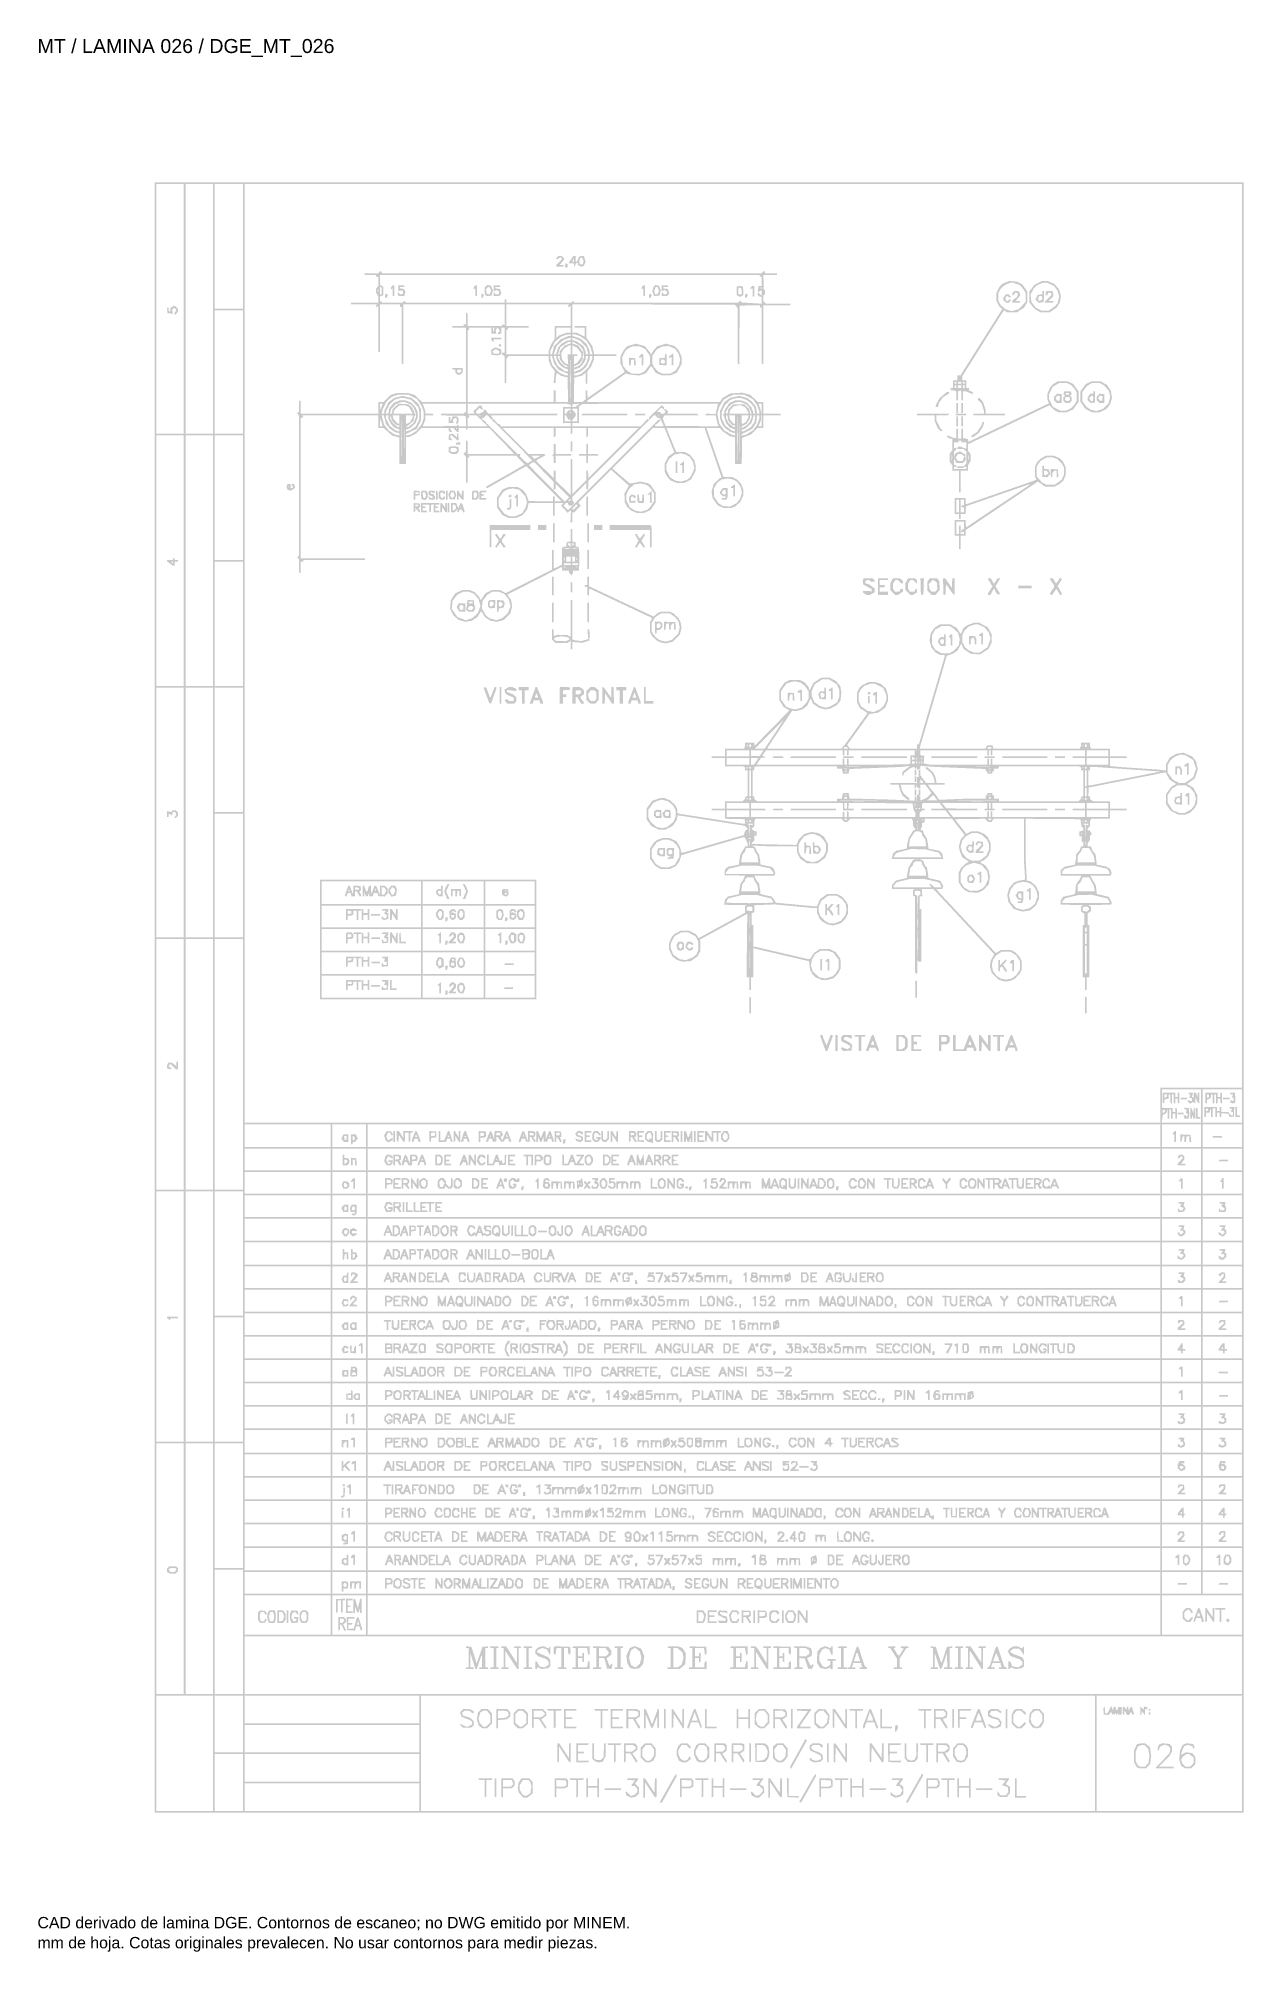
# Paper-space layout 'REF-DGE-026' of a CAD drawing. Header units: metres, sheet in millimetres. Extents: x 12 to 193, y 4 to 291.
import ezdxf

# ---------------------------------------------------------------- set-up
doc = ezdxf.new("R2010")
doc.units = ezdxf.units.M
doc.layers.add('DGE_DATOS', color=7, linetype='Continuous', lineweight=0)
doc.layers.add('DGE_RELLENO', color=7, linetype='Continuous', lineweight=0)
doc.styles.add('DGE_ARIAL', font='arial.ttf')

# ---------------------------------------------------------------- blocks, each defined once
blk = doc.blocks.new('R02_REF_DGE_MT_026')
at = {"layer": 'DGE_RELLENO'}
h = blk.add_hatch(color=7, dxfattribs=at)
h.paths.add_polyline_path([(29.5503, 147.4928), (29.5503, 25.3435), (111.148, 25.3435), (192.7457, 25.3435), (192.7457, 147.4928), (192.7457, 269.6421), (111.148, 269.6421), (29.5503, 269.6421)], flags=0)
h.paths.add_polyline_path([(33.9305, 250.6814), (33.9305, 231.9711), (31.8656, 231.9711), (29.8006, 231.9711), (29.8006, 250.6814), (29.8006, 269.3918), (31.8656, 269.3918), (33.9305, 269.3918)], flags=0)
h.paths.add_polyline_path([(38.3108, 250.6814), (38.3108, 231.9711), (36.2458, 231.9711), (34.1808, 231.9711), (34.1808, 250.6814), (34.1808, 269.3918), (36.2458, 269.3918), (38.3108, 269.3918)], flags=0)
h.paths.add_polyline_path([(42.8162, 260.0679), (42.8162, 250.744), (40.6886, 250.744), (38.5611, 250.744), (38.5611, 260.0679), (38.5611, 269.3918), (40.6886, 269.3918), (42.8162, 269.3918)], flags=0)
h.paths.add_polyline_path([(192.4954, 201.684), (192.4954, 133.9763), (186.3631, 133.9763), (180.2308, 133.9763), (180.2308, 131.3481), (180.2308, 128.7199), (111.6486, 128.7199), (43.0665, 128.7199), (43.0665, 199.0558), (43.0665, 269.3918), (117.781, 269.3918), (192.4954, 269.3918)], flags=0)
h.paths.add_polyline_path([(42.8162, 241.2324), (42.8162, 231.9711), (40.6886, 231.9711), (38.5611, 231.9711), (38.5611, 241.2324), (38.5611, 250.4937), (40.6886, 250.4937), (42.8162, 250.4937)], flags=0)
h.paths.add_polyline_path([(33.9305, 212.9478), (33.9305, 194.1749), (31.8656, 194.1749), (29.8006, 194.1749), (29.8006, 212.9478), (29.8006, 231.7207), (31.8656, 231.7207), (33.9305, 231.7207)], flags=0)
h.paths.add_polyline_path([(38.3108, 212.9478), (38.3108, 194.1749), (36.2458, 194.1749), (34.1808, 194.1749), (34.1808, 212.9478), (34.1808, 231.7207), (36.2458, 231.7207), (38.3108, 231.7207)], flags=0)
h.paths.add_polyline_path([(42.8162, 222.3969), (42.8162, 213.073), (40.6886, 213.073), (38.5611, 213.073), (38.5611, 222.3969), (38.5611, 231.7207), (40.6886, 231.7207), (42.8162, 231.7207)], flags=0)
h.paths.add_polyline_path([(42.8162, 203.4988), (42.8162, 194.1749), (40.6886, 194.1749), (38.5611, 194.1749), (38.5611, 203.4988), (38.5611, 212.8227), (40.6886, 212.8227), (42.8162, 212.8227)], flags=0)
h.paths.add_polyline_path([(33.9305, 175.2142), (33.9305, 156.5038), (31.8656, 156.5038), (29.8006, 156.5038), (29.8006, 175.2142), (29.8006, 193.9246), (31.8656, 193.9246), (33.9305, 193.9246)], flags=0)
h.paths.add_polyline_path([(38.3108, 175.2142), (38.3108, 156.5038), (36.2458, 156.5038), (34.1808, 156.5038), (34.1808, 175.2142), (34.1808, 193.9246), (36.2458, 193.9246), (38.3108, 193.9246)], flags=0)
h.paths.add_polyline_path([(42.8162, 184.6007), (42.8162, 175.2768), (40.6886, 175.2768), (38.5611, 175.2768), (38.5611, 184.6007), (38.5611, 193.9246), (40.6886, 193.9246), (42.8162, 193.9246)], flags=0)
h.paths.add_polyline_path([(42.8162, 165.7651), (42.8162, 156.5038), (40.6886, 156.5038), (38.5611, 156.5038), (38.5611, 165.7651), (38.5611, 175.0265), (40.6886, 175.0265), (42.8162, 175.0265)], flags=0)
h.paths.add_polyline_path([(33.9305, 137.4806), (33.9305, 118.7076), (31.8656, 118.7076), (29.8006, 118.7076), (29.8006, 137.4806), (29.8006, 156.2535), (31.8656, 156.2535), (33.9305, 156.2535)], flags=0)
h.paths.add_polyline_path([(38.3108, 137.4806), (38.3108, 118.7076), (36.2458, 118.7076), (34.1808, 118.7076), (34.1808, 137.4806), (34.1808, 156.2535), (36.2458, 156.2535), (38.3108, 156.2535)], flags=0)
h.paths.add_polyline_path([(42.8162, 137.4806), (42.8162, 118.7076), (40.6886, 118.7076), (38.5611, 118.7076), (38.5611, 137.4806), (38.5611, 156.2535), (40.6886, 156.2535), (42.8162, 156.2535)], flags=0)
h.paths.add_polyline_path([(186.3631, 131.2229), (186.3631, 128.7199), (183.4079, 128.7199), (180.4526, 128.7199), (180.5411, 129.3143), (180.6296, 129.9088), (180.6492, 129.9088), (180.6688, 129.9088), (180.9162, 130.0458), (181.1637, 130.1828), (181.2479, 130.4838), (181.3321, 130.7849), (181.3446, 130.0653), (181.3571, 129.3456), (181.4822, 129.3456), (181.6074, 129.3456), (181.6074, 130.034), (181.6074, 130.7223), (181.7325, 130.7223), (181.8577, 130.7223), (181.8577, 130.034), (181.8577, 129.3456), (181.9828, 129.3456), (182.108, 129.3456), (182.108, 129.7211), (182.108, 130.0965), (182.2957, 130.0965), (182.4834, 130.0965), (182.4834, 129.7211), (182.4834, 129.3456), (182.6086, 129.3456), (182.7337, 129.3456), (182.7337, 130.0892), (182.7337, 130.8327), (182.6086, 130.91), (182.4834, 130.9874), (182.4834, 130.6671), (182.4834, 130.3468), (182.2957, 130.3468), (182.108, 130.3468), (182.108, 130.645), (182.108, 130.9432), (181.5761, 130.9477), (181.0442, 130.9521), (180.7626, 130.9624), (180.481, 130.9726), (180.481, 132.3493), (180.481, 133.726), (183.4221, 133.726), (186.3631, 133.726)], flags=0)
h.paths.add_polyline_path([(192.4954, 131.2229), (192.4954, 128.7199), (189.5544, 128.7199), (186.6134, 128.7199), (186.6134, 131.2229), (186.6134, 133.726), (189.5544, 133.726), (192.4954, 133.726)], flags=0)
h.paths.add_polyline_path([(180.9478, 130.4331), (180.9034, 130.2999), (180.7548, 130.2504), (180.6062, 130.2008), (180.6062, 130.4576), (180.6062, 130.7145), (180.7992, 130.6404), (180.9922, 130.5663)], flags=0)
h.paths.add_polyline_path([(55.9569, 126.78), (55.9569, 125.0904), (49.5117, 125.0904), (43.0665, 125.0904), (43.0665, 126.78), (43.0665, 128.4696), (49.5117, 128.4696), (55.9569, 128.4696)], flags=0)
h.paths.add_polyline_path([(61.2132, 126.78), (61.2132, 125.0904), (58.7102, 125.0904), (56.2072, 125.0904), (56.2072, 126.78), (56.2072, 128.4696), (58.7102, 128.4696), (61.2132, 128.4696)], flags=0)
h.paths.add_polyline_path([(180.2308, 126.78), (180.2308, 125.0904), (120.8471, 125.0904), (61.4635, 125.0904), (61.4635, 126.78), (61.4635, 128.4696), (120.8471, 128.4696), (180.2308, 128.4696)], flags=0)
h.paths.add_polyline_path([(186.3631, 126.78), (186.3631, 125.0904), (183.4221, 125.0904), (180.481, 125.0904), (180.481, 126.78), (180.481, 128.4696), (183.4221, 128.4696), (186.3631, 128.4696)], flags=0)
h.paths.add_polyline_path([(192.4954, 126.78), (192.4954, 125.0904), (189.5544, 125.0904), (186.6134, 125.0904), (186.6134, 126.78), (186.6134, 128.4696), (189.5544, 128.4696), (192.4954, 128.4696)], flags=0)
h.paths.add_polyline_path([(55.9569, 123.2131), (55.9569, 121.5861), (49.5117, 121.5861), (43.0665, 121.5861), (43.0665, 123.2131), (43.0665, 124.8401), (49.5117, 124.8401), (55.9569, 124.8401)], flags=0)
h.paths.add_polyline_path([(61.2132, 123.2131), (61.2132, 121.5861), (58.7102, 121.5861), (56.2072, 121.5861), (56.2072, 123.2131), (56.2072, 124.8401), (58.7102, 124.8401), (61.2132, 124.8401)], flags=0)
h.paths.add_polyline_path([(180.2308, 123.2131), (180.2308, 121.5861), (120.8471, 121.5861), (61.4635, 121.5861), (61.4635, 123.2131), (61.4635, 124.8401), (120.8471, 124.8401), (180.2308, 124.8401)], flags=0)
h.paths.add_polyline_path([(186.3631, 123.2131), (186.3631, 121.5861), (183.4221, 121.5861), (180.481, 121.5861), (180.481, 123.2131), (180.481, 124.8401), (183.4221, 124.8401), (186.3631, 124.8401)], flags=0)
h.paths.add_polyline_path([(192.4954, 123.2131), (192.4954, 121.5861), (189.5544, 121.5861), (186.6134, 121.5861), (186.6134, 123.2131), (186.6134, 124.8401), (189.5544, 124.8401), (192.4954, 124.8401)], flags=0)
h.paths.add_polyline_path([(55.9569, 119.7088), (55.9569, 118.0819), (49.5117, 118.0819), (43.0665, 118.0819), (43.0665, 119.7088), (43.0665, 121.3358), (49.5117, 121.3358), (55.9569, 121.3358)], flags=0)
h.paths.add_polyline_path([(61.2132, 119.7088), (61.2132, 118.0819), (58.7102, 118.0819), (56.2072, 118.0819), (56.2072, 119.7088), (56.2072, 121.3358), (58.7102, 121.3358), (61.2132, 121.3358)], flags=0)
h.paths.add_polyline_path([(180.2308, 119.7088), (180.2308, 118.0819), (120.8471, 118.0819), (61.4635, 118.0819), (61.4635, 119.7088), (61.4635, 121.3358), (120.8471, 121.3358), (180.2308, 121.3358)], flags=0)
h.paths.add_polyline_path([(186.3631, 119.7088), (186.3631, 118.0819), (183.4221, 118.0819), (180.481, 118.0819), (180.481, 119.7088), (180.481, 121.3358), (183.4221, 121.3358), (186.3631, 121.3358)], flags=0)
h.paths.add_polyline_path([(192.4954, 119.7088), (192.4954, 118.0819), (189.5544, 118.0819), (186.6134, 118.0819), (186.6134, 119.7088), (186.6134, 121.3358), (189.5544, 121.3358), (192.4954, 121.3358)], flags=0)
h.paths.add_polyline_path([(33.9305, 99.6844), (33.9305, 80.9114), (31.8656, 80.9114), (29.8006, 80.9114), (29.8006, 99.6844), (29.8006, 118.4573), (31.8656, 118.4573), (33.9305, 118.4573)], flags=0)
h.paths.add_polyline_path([(38.3108, 99.6844), (38.3108, 80.9114), (36.2458, 80.9114), (34.1808, 80.9114), (34.1808, 99.6844), (34.1808, 118.4573), (36.2458, 118.4573), (38.3108, 118.4573)], flags=0)
h.paths.add_polyline_path([(42.8162, 109.1334), (42.8162, 99.8095), (40.6886, 99.8095), (38.5611, 99.8095), (38.5611, 109.1334), (38.5611, 118.4573), (40.6886, 118.4573), (42.8162, 118.4573)], flags=0)
h.paths.add_polyline_path([(55.9569, 116.2046), (55.9569, 114.5776), (49.5117, 114.5776), (43.0665, 114.5776), (43.0665, 116.2046), (43.0665, 117.8316), (49.5117, 117.8316), (55.9569, 117.8316)], flags=0)
h.paths.add_polyline_path([(61.2132, 116.2046), (61.2132, 114.5776), (58.7102, 114.5776), (56.2072, 114.5776), (56.2072, 116.2046), (56.2072, 117.8316), (58.7102, 117.8316), (61.2132, 117.8316)], flags=0)
h.paths.add_polyline_path([(180.2308, 116.2046), (180.2308, 114.5776), (120.8471, 114.5776), (61.4635, 114.5776), (61.4635, 116.2046), (61.4635, 117.8316), (120.8471, 117.8316), (180.2308, 117.8316)], flags=0)
h.paths.add_polyline_path([(186.3631, 116.2046), (186.3631, 114.5776), (183.4221, 114.5776), (180.481, 114.5776), (180.481, 116.2046), (180.481, 117.8316), (183.4221, 117.8316), (186.3631, 117.8316)], flags=0)
h.paths.add_polyline_path([(192.4954, 116.2046), (192.4954, 114.5776), (189.5544, 114.5776), (186.6134, 114.5776), (186.6134, 116.2046), (186.6134, 117.8316), (189.5544, 117.8316), (192.4954, 117.8316)], flags=0)
h.paths.add_polyline_path([(55.9569, 112.7003), (55.9569, 111.0733), (49.5117, 111.0733), (43.0665, 111.0733), (43.0665, 112.7003), (43.0665, 114.3273), (49.5117, 114.3273), (55.9569, 114.3273)], flags=0)
h.paths.add_polyline_path([(61.2132, 112.7003), (61.2132, 111.0733), (58.7102, 111.0733), (56.2072, 111.0733), (56.2072, 112.7003), (56.2072, 114.3273), (58.7102, 114.3273), (61.2132, 114.3273)], flags=0)
h.paths.add_polyline_path([(180.2308, 112.7003), (180.2308, 111.0733), (120.8471, 111.0733), (61.4635, 111.0733), (61.4635, 112.7003), (61.4635, 114.3273), (120.8471, 114.3273), (180.2308, 114.3273)], flags=0)
h.paths.add_polyline_path([(186.3631, 112.7003), (186.3631, 111.0733), (183.4221, 111.0733), (180.481, 111.0733), (180.481, 112.7003), (180.481, 114.3273), (183.4221, 114.3273), (186.3631, 114.3273)], flags=0)
h.paths.add_polyline_path([(192.4954, 112.7003), (192.4954, 111.0733), (189.5544, 111.0733), (186.6134, 111.0733), (186.6134, 112.7003), (186.6134, 114.3273), (189.5544, 114.3273), (192.4954, 114.3273)], flags=0)
h.paths.add_polyline_path([(55.9569, 109.1334), (55.9569, 107.4439), (49.5117, 107.4439), (43.0665, 107.4439), (43.0665, 109.1334), (43.0665, 110.823), (49.5117, 110.823), (55.9569, 110.823)], flags=0)
h.paths.add_polyline_path([(61.2132, 109.1334), (61.2132, 107.4439), (58.7102, 107.4439), (56.2072, 107.4439), (56.2072, 109.1334), (56.2072, 110.823), (58.7102, 110.823), (61.2132, 110.823)], flags=0)
h.paths.add_polyline_path([(180.2308, 109.1334), (180.2308, 107.4439), (120.8471, 107.4439), (61.4635, 107.4439), (61.4635, 109.1334), (61.4635, 110.823), (120.8471, 110.823), (180.2308, 110.823)], flags=0)
h.paths.add_polyline_path([(186.3631, 109.1334), (186.3631, 107.4439), (183.4221, 107.4439), (180.481, 107.4439), (180.481, 109.1334), (180.481, 110.823), (183.4221, 110.823), (186.3631, 110.823)], flags=0)
h.paths.add_polyline_path([(192.4954, 109.1334), (192.4954, 107.4439), (189.5544, 107.4439), (186.6134, 107.4439), (186.6134, 109.1334), (186.6134, 110.823), (189.5544, 110.823), (192.4954, 110.823)], flags=0)
h.paths.add_polyline_path([(55.9569, 105.5666), (55.9569, 103.9396), (49.5117, 103.9396), (43.0665, 103.9396), (43.0665, 105.5666), (43.0665, 107.1936), (49.5117, 107.1936), (55.9569, 107.1936)], flags=0)
h.paths.add_polyline_path([(61.2132, 105.5666), (61.2132, 103.9396), (58.7102, 103.9396), (56.2072, 103.9396), (56.2072, 105.5666), (56.2072, 107.1936), (58.7102, 107.1936), (61.2132, 107.1936)], flags=0)
h.paths.add_polyline_path([(180.2308, 105.5666), (180.2308, 103.9396), (120.8471, 103.9396), (61.4635, 103.9396), (61.4635, 105.5666), (61.4635, 107.1936), (120.8471, 107.1936), (180.2308, 107.1936)], flags=0)
h.paths.add_polyline_path([(186.3631, 105.5666), (186.3631, 103.9396), (183.4221, 103.9396), (180.481, 103.9396), (180.481, 105.5666), (180.481, 107.1936), (183.4221, 107.1936), (186.3631, 107.1936)], flags=0)
h.paths.add_polyline_path([(192.4954, 105.5666), (192.4954, 103.9396), (189.5544, 103.9396), (186.6134, 103.9396), (186.6134, 105.5666), (186.6134, 107.1936), (189.5544, 107.1936), (192.4954, 107.1936)], flags=0)
h.paths.add_polyline_path([(55.9569, 102.0623), (55.9569, 100.4353), (49.5117, 100.4353), (43.0665, 100.4353), (43.0665, 102.0623), (43.0665, 103.6893), (49.5117, 103.6893), (55.9569, 103.6893)], flags=0)
h.paths.add_polyline_path([(61.2132, 102.0623), (61.2132, 100.4353), (58.7102, 100.4353), (56.2072, 100.4353), (56.2072, 102.0623), (56.2072, 103.6893), (58.7102, 103.6893), (61.2132, 103.6893)], flags=0)
h.paths.add_polyline_path([(180.2308, 102.0623), (180.2308, 100.4353), (120.8471, 100.4353), (61.4635, 100.4353), (61.4635, 102.0623), (61.4635, 103.6893), (120.8471, 103.6893), (180.2308, 103.6893)], flags=0)
h.paths.add_polyline_path([(186.3631, 102.0623), (186.3631, 100.4353), (183.4221, 100.4353), (180.481, 100.4353), (180.481, 102.0623), (180.481, 103.6893), (183.4221, 103.6893), (186.3631, 103.6893)], flags=0)
h.paths.add_polyline_path([(192.4954, 102.0623), (192.4954, 100.4353), (189.5544, 100.4353), (186.6134, 100.4353), (186.6134, 102.0623), (186.6134, 103.6893), (189.5544, 103.6893), (192.4954, 103.6893)], flags=0)
h.paths.add_polyline_path([(55.9569, 98.558), (55.9569, 96.931), (49.5117, 96.931), (43.0665, 96.931), (43.0665, 98.558), (43.0665, 100.185), (49.5117, 100.185), (55.9569, 100.185)], flags=0)
h.paths.add_polyline_path([(61.2132, 98.558), (61.2132, 96.931), (58.7102, 96.931), (56.2072, 96.931), (56.2072, 98.558), (56.2072, 100.185), (58.7102, 100.185), (61.2132, 100.185)], flags=0)
h.paths.add_polyline_path([(180.2308, 98.558), (180.2308, 96.931), (120.8471, 96.931), (61.4635, 96.931), (61.4635, 98.558), (61.4635, 100.185), (120.8471, 100.185), (180.2308, 100.185)], flags=0)
h.paths.add_polyline_path([(186.3631, 98.558), (186.3631, 96.931), (183.4221, 96.931), (180.481, 96.931), (180.481, 98.558), (180.481, 100.185), (183.4221, 100.185), (186.3631, 100.185)], flags=0)
h.paths.add_polyline_path([(192.4954, 98.558), (192.4954, 96.931), (189.5544, 96.931), (186.6134, 96.931), (186.6134, 98.558), (186.6134, 100.185), (189.5544, 100.185), (192.4954, 100.185)], flags=0)
h.paths.add_polyline_path([(42.8162, 90.2353), (42.8162, 80.9114), (40.6886, 80.9114), (38.5611, 80.9114), (38.5611, 90.2353), (38.5611, 99.5592), (40.6886, 99.5592), (42.8162, 99.5592)], flags=0)
h.paths.add_polyline_path([(55.9569, 95.0537), (55.9569, 93.4267), (49.5117, 93.4267), (43.0665, 93.4267), (43.0665, 95.0537), (43.0665, 96.6807), (49.5117, 96.6807), (55.9569, 96.6807)], flags=0)
h.paths.add_polyline_path([(61.2132, 95.0537), (61.2132, 93.4267), (58.7102, 93.4267), (56.2072, 93.4267), (56.2072, 95.0537), (56.2072, 96.6807), (58.7102, 96.6807), (61.2132, 96.6807)], flags=0)
h.paths.add_polyline_path([(180.2308, 95.0537), (180.2308, 93.4267), (120.8471, 93.4267), (61.4635, 93.4267), (61.4635, 95.0537), (61.4635, 96.6807), (120.8471, 96.6807), (180.2308, 96.6807)], flags=0)
h.paths.add_polyline_path([(186.3631, 95.0537), (186.3631, 93.4267), (183.4221, 93.4267), (180.481, 93.4267), (180.481, 95.0537), (180.481, 96.6807), (183.4221, 96.6807), (186.3631, 96.6807)], flags=0)
h.paths.add_polyline_path([(192.4954, 95.0537), (192.4954, 93.4267), (189.5544, 93.4267), (186.6134, 93.4267), (186.6134, 95.0537), (186.6134, 96.6807), (189.5544, 96.6807), (192.4954, 96.6807)], flags=0)
h.paths.add_polyline_path([(55.9569, 91.5494), (55.9569, 89.9224), (49.5117, 89.9224), (43.0665, 89.9224), (43.0665, 91.5494), (43.0665, 93.1764), (49.5117, 93.1764), (55.9569, 93.1764)], flags=0)
h.paths.add_polyline_path([(61.2132, 91.5494), (61.2132, 89.9224), (58.7102, 89.9224), (56.2072, 89.9224), (56.2072, 91.5494), (56.2072, 93.1764), (58.7102, 93.1764), (61.2132, 93.1764)], flags=0)
h.paths.add_polyline_path([(180.2308, 91.5494), (180.2308, 89.9224), (120.8471, 89.9224), (61.4635, 89.9224), (61.4635, 91.5494), (61.4635, 93.1764), (120.8471, 93.1764), (180.2308, 93.1764)], flags=0)
h.paths.add_polyline_path([(186.3631, 91.5494), (186.3631, 89.9224), (183.4221, 89.9224), (180.481, 89.9224), (180.481, 91.5494), (180.481, 93.1764), (183.4221, 93.1764), (186.3631, 93.1764)], flags=0)
h.paths.add_polyline_path([(192.4954, 91.5494), (192.4954, 89.9224), (189.5544, 89.9224), (186.6134, 89.9224), (186.6134, 91.5494), (186.6134, 93.1764), (189.5544, 93.1764), (192.4954, 93.1764)], flags=0)
h.paths.add_polyline_path([(55.9569, 88.0451), (55.9569, 86.4182), (49.5117, 86.4182), (43.0665, 86.4182), (43.0665, 88.0451), (43.0665, 89.6721), (49.5117, 89.6721), (55.9569, 89.6721)], flags=0)
h.paths.add_polyline_path([(61.2132, 88.0451), (61.2132, 86.4182), (58.7102, 86.4182), (56.2072, 86.4182), (56.2072, 88.0451), (56.2072, 89.6721), (58.7102, 89.6721), (61.2132, 89.6721)], flags=0)
h.paths.add_polyline_path([(180.2308, 88.0451), (180.2308, 86.4182), (120.8471, 86.4182), (61.4635, 86.4182), (61.4635, 88.0451), (61.4635, 89.6721), (120.8471, 89.6721), (180.2308, 89.6721)], flags=0)
h.paths.add_polyline_path([(186.3631, 88.0451), (186.3631, 86.4182), (183.4221, 86.4182), (180.481, 86.4182), (180.481, 88.0451), (180.481, 89.6721), (183.4221, 89.6721), (186.3631, 89.6721)], flags=0)
h.paths.add_polyline_path([(192.4954, 88.0451), (192.4954, 86.4182), (189.5544, 86.4182), (186.6134, 86.4182), (186.6134, 88.0451), (186.6134, 89.6721), (189.5544, 89.6721), (192.4954, 89.6721)], flags=0)
h.paths.add_polyline_path([(55.9569, 84.5409), (55.9569, 82.9139), (49.5117, 82.9139), (43.0665, 82.9139), (43.0665, 84.5409), (43.0665, 86.1679), (49.5117, 86.1679), (55.9569, 86.1679)], flags=0)
h.paths.add_polyline_path([(61.2132, 84.5409), (61.2132, 82.9139), (58.7102, 82.9139), (56.2072, 82.9139), (56.2072, 84.5409), (56.2072, 86.1679), (58.7102, 86.1679), (61.2132, 86.1679)], flags=0)
h.paths.add_polyline_path([(180.2308, 84.5409), (180.2308, 82.9139), (120.8471, 82.9139), (61.4635, 82.9139), (61.4635, 84.5409), (61.4635, 86.1679), (120.8471, 86.1679), (180.2308, 86.1679)], flags=0)
h.paths.add_polyline_path([(186.3631, 84.5409), (186.3631, 82.9139), (183.4221, 82.9139), (180.481, 82.9139), (180.481, 84.5409), (180.481, 86.1679), (183.4221, 86.1679), (186.3631, 86.1679)], flags=0)
h.paths.add_polyline_path([(192.4954, 84.5409), (192.4954, 82.9139), (189.5544, 82.9139), (186.6134, 82.9139), (186.6134, 84.5409), (186.6134, 86.1679), (189.5544, 86.1679), (192.4954, 86.1679)], flags=0)
h.paths.add_polyline_path([(55.9569, 80.974), (55.9569, 79.2844), (49.5117, 79.2844), (43.0665, 79.2844), (43.0665, 80.974), (43.0665, 82.6636), (49.5117, 82.6636), (55.9569, 82.6636)], flags=0)
h.paths.add_polyline_path([(61.2132, 80.974), (61.2132, 79.2844), (58.7102, 79.2844), (56.2072, 79.2844), (56.2072, 80.974), (56.2072, 82.6636), (58.7102, 82.6636), (61.2132, 82.6636)], flags=0)
h.paths.add_polyline_path([(180.2308, 80.974), (180.2308, 79.2844), (120.8471, 79.2844), (61.4635, 79.2844), (61.4635, 80.974), (61.4635, 82.6636), (120.8471, 82.6636), (180.2308, 82.6636)], flags=0)
h.paths.add_polyline_path([(186.3631, 80.974), (186.3631, 79.2844), (183.4221, 79.2844), (180.481, 79.2844), (180.481, 80.974), (180.481, 82.6636), (183.4221, 82.6636), (186.3631, 82.6636)], flags=0)
h.paths.add_polyline_path([(192.4954, 80.974), (192.4954, 79.2844), (189.5544, 79.2844), (186.6134, 79.2844), (186.6134, 80.974), (186.6134, 82.6636), (189.5544, 82.6636), (192.4954, 82.6636)], flags=0)
h.paths.add_polyline_path([(33.9305, 61.8882), (33.9305, 43.1152), (31.8656, 43.1152), (29.8006, 43.1152), (29.8006, 61.8882), (29.8006, 80.6611), (31.8656, 80.6611), (33.9305, 80.6611)], flags=0)
h.paths.add_polyline_path([(38.3108, 61.8882), (38.3108, 43.1152), (36.2458, 43.1152), (34.1808, 43.1152), (34.1808, 61.8882), (34.1808, 80.6611), (36.2458, 80.6611), (38.3108, 80.6611)], flags=0)
h.paths.add_polyline_path([(42.8162, 71.3372), (42.8162, 62.0133), (40.6886, 62.0133), (38.5611, 62.0133), (38.5611, 71.3372), (38.5611, 80.6611), (40.6886, 80.6611), (42.8162, 80.6611)], flags=0)
h.paths.add_polyline_path([(55.9569, 77.4071), (55.9569, 75.7802), (49.5117, 75.7802), (43.0665, 75.7802), (43.0665, 77.4071), (43.0665, 79.0341), (49.5117, 79.0341), (55.9569, 79.0341)], flags=0)
h.paths.add_polyline_path([(61.2132, 77.4071), (61.2132, 75.7802), (58.7102, 75.7802), (56.2072, 75.7802), (56.2072, 77.4071), (56.2072, 79.0341), (58.7102, 79.0341), (61.2132, 79.0341)], flags=0)
h.paths.add_polyline_path([(180.2308, 77.4071), (180.2308, 75.7802), (120.8471, 75.7802), (61.4635, 75.7802), (61.4635, 77.4071), (61.4635, 79.0341), (120.8471, 79.0341), (180.2308, 79.0341)], flags=0)
h.paths.add_polyline_path([(186.3631, 77.4071), (186.3631, 75.7802), (183.4221, 75.7802), (180.481, 75.7802), (180.481, 77.4071), (180.481, 79.0341), (183.4221, 79.0341), (186.3631, 79.0341)], flags=0)
h.paths.add_polyline_path([(192.4954, 77.4071), (192.4954, 75.7802), (189.5544, 75.7802), (186.6134, 75.7802), (186.6134, 77.4071), (186.6134, 79.0341), (189.5544, 79.0341), (192.4954, 79.0341)], flags=0)
h.paths.add_polyline_path([(55.9569, 73.9029), (55.9569, 72.2759), (49.5117, 72.2759), (43.0665, 72.2759), (43.0665, 73.9029), (43.0665, 75.5299), (49.5117, 75.5299), (55.9569, 75.5299)], flags=0)
h.paths.add_polyline_path([(61.2132, 73.9029), (61.2132, 72.2759), (58.7102, 72.2759), (56.2072, 72.2759), (56.2072, 73.9029), (56.2072, 75.5299), (58.7102, 75.5299), (61.2132, 75.5299)], flags=0)
h.paths.add_polyline_path([(180.2308, 73.9029), (180.2308, 72.2759), (120.8471, 72.2759), (61.4635, 72.2759), (61.4635, 73.9029), (61.4635, 75.5299), (120.8471, 75.5299), (180.2308, 75.5299)], flags=0)
h.paths.add_polyline_path([(186.3631, 73.9029), (186.3631, 72.2759), (183.4221, 72.2759), (180.481, 72.2759), (180.481, 73.9029), (180.481, 75.5299), (183.4221, 75.5299), (186.3631, 75.5299)], flags=0)
h.paths.add_polyline_path([(192.4954, 73.9029), (192.4954, 72.2759), (189.5544, 72.2759), (186.6134, 72.2759), (186.6134, 73.9029), (186.6134, 75.5299), (189.5544, 75.5299), (192.4954, 75.5299)], flags=0)
h.paths.add_polyline_path([(55.9569, 70.3986), (55.9569, 68.7716), (49.5117, 68.7716), (43.0665, 68.7716), (43.0665, 70.3986), (43.0665, 72.0256), (49.5117, 72.0256), (55.9569, 72.0256)], flags=0)
h.paths.add_polyline_path([(61.2132, 70.3986), (61.2132, 68.7716), (58.7102, 68.7716), (56.2072, 68.7716), (56.2072, 70.3986), (56.2072, 72.0256), (58.7102, 72.0256), (61.2132, 72.0256)], flags=0)
h.paths.add_polyline_path([(180.2308, 70.3986), (180.2308, 68.7716), (120.8471, 68.7716), (61.4635, 68.7716), (61.4635, 70.3986), (61.4635, 72.0256), (120.8471, 72.0256), (180.2308, 72.0256)], flags=0)
h.paths.add_polyline_path([(186.3631, 70.3986), (186.3631, 68.7716), (183.4221, 68.7716), (180.481, 68.7716), (180.481, 70.3986), (180.481, 72.0256), (183.4221, 72.0256), (186.3631, 72.0256)], flags=0)
h.paths.add_polyline_path([(192.4954, 70.3986), (192.4954, 68.7716), (189.5544, 68.7716), (186.6134, 68.7716), (186.6134, 70.3986), (186.6134, 72.0256), (189.5544, 72.0256), (192.4954, 72.0256)], flags=0)
h.paths.add_polyline_path([(55.9569, 66.8943), (55.9569, 65.2673), (49.5117, 65.2673), (43.0665, 65.2673), (43.0665, 66.8943), (43.0665, 68.5213), (49.5117, 68.5213), (55.9569, 68.5213)], flags=0)
h.paths.add_polyline_path([(61.2132, 66.8943), (61.2132, 65.2673), (58.7102, 65.2673), (56.2072, 65.2673), (56.2072, 66.8943), (56.2072, 68.5213), (58.7102, 68.5213), (61.2132, 68.5213)], flags=0)
h.paths.add_polyline_path([(180.2308, 66.8943), (180.2308, 65.2673), (120.8471, 65.2673), (61.4635, 65.2673), (61.4635, 66.8943), (61.4635, 68.5213), (120.8471, 68.5213), (180.2308, 68.5213)], flags=0)
h.paths.add_polyline_path([(186.3631, 66.8943), (186.3631, 65.2673), (183.4221, 65.2673), (180.481, 65.2673), (180.481, 66.8943), (180.481, 68.5213), (183.4221, 68.5213), (186.3631, 68.5213)], flags=0)
h.paths.add_polyline_path([(192.4954, 66.8943), (192.4954, 65.2673), (189.5544, 65.2673), (186.6134, 65.2673), (186.6134, 66.8943), (186.6134, 68.5213), (189.5544, 68.5213), (192.4954, 68.5213)], flags=0)
h.paths.add_polyline_path([(55.9569, 63.3274), (55.9569, 61.6379), (49.5117, 61.6379), (43.0665, 61.6379), (43.0665, 63.3274), (43.0665, 65.017), (49.5117, 65.017), (55.9569, 65.017)], flags=0)
h.paths.add_polyline_path([(61.2132, 63.3274), (61.2132, 61.6379), (58.7102, 61.6379), (56.2072, 61.6379), (56.2072, 63.3274), (56.2072, 65.017), (58.7102, 65.017), (61.2132, 65.017)], flags=0)
h.paths.add_polyline_path([(180.2308, 63.3274), (180.2308, 61.6379), (120.8471, 61.6379), (61.4635, 61.6379), (61.4635, 63.3274), (61.4635, 65.017), (120.8471, 65.017), (180.2308, 65.017)], flags=0)
h.paths.add_polyline_path([(186.3631, 63.3274), (186.3631, 61.6379), (183.4221, 61.6379), (180.481, 61.6379), (180.481, 63.3274), (180.481, 65.017), (183.4221, 65.017), (186.3631, 65.017)], flags=0)
h.paths.add_polyline_path([(192.4954, 63.3274), (192.4954, 61.6379), (189.5544, 61.6379), (186.6134, 61.6379), (186.6134, 63.3274), (186.6134, 65.017), (189.5544, 65.017), (192.4954, 65.017)], flags=0)
h.paths.add_polyline_path([(42.8162, 52.4391), (42.8162, 43.1152), (40.6886, 43.1152), (38.5611, 43.1152), (38.5611, 52.4391), (38.5611, 61.763), (40.6886, 61.763), (42.8162, 61.763)], flags=0)
h.paths.add_polyline_path([(55.9569, 59.7606), (55.9569, 58.1336), (49.5117, 58.1336), (43.0665, 58.1336), (43.0665, 59.7606), (43.0665, 61.3876), (49.5117, 61.3876), (55.9569, 61.3876)], flags=0)
h.paths.add_polyline_path([(61.2132, 59.7606), (61.2132, 58.1336), (58.7102, 58.1336), (56.2072, 58.1336), (56.2072, 59.7606), (56.2072, 61.3876), (58.7102, 61.3876), (61.2132, 61.3876)], flags=0)
h.paths.add_polyline_path([(180.2308, 59.7606), (180.2308, 58.1336), (120.8471, 58.1336), (61.4635, 58.1336), (61.4635, 59.7606), (61.4635, 61.3876), (120.8471, 61.3876), (180.2308, 61.3876)], flags=0)
h.paths.add_polyline_path([(186.3631, 59.7606), (186.3631, 58.1336), (183.4221, 58.1336), (180.481, 58.1336), (180.481, 59.7606), (180.481, 61.3876), (183.4221, 61.3876), (186.3631, 61.3876)], flags=0)
h.paths.add_polyline_path([(192.4954, 59.7606), (192.4954, 58.1336), (189.5544, 58.1336), (186.6134, 58.1336), (186.6134, 59.7606), (186.6134, 61.3876), (189.5544, 61.3876), (192.4954, 61.3876)], flags=0)
h.paths.add_polyline_path([(55.9569, 54.9422), (55.9569, 52.0011), (49.5117, 52.0011), (43.0665, 52.0011), (43.0665, 54.9422), (43.0665, 57.8833), (49.5117, 57.8833), (55.9569, 57.8833)], flags=0)
h.paths.add_polyline_path([(61.2132, 54.9422), (61.2132, 52.0011), (58.7102, 52.0011), (56.2072, 52.0011), (56.2072, 54.9422), (56.2072, 57.8833), (58.7102, 57.8833), (61.2132, 57.8833)], flags=0)
h.paths.add_polyline_path([(180.2308, 54.9422), (180.2308, 52.0011), (120.8471, 52.0011), (61.4635, 52.0011), (61.4635, 54.9422), (61.4635, 57.8833), (120.8471, 57.8833), (180.2308, 57.8833)], flags=0)
h.paths.add_polyline_path([(192.4954, 54.9422), (192.4954, 52.0011), (186.4882, 52.0011), (180.481, 52.0011), (180.481, 54.9422), (180.481, 57.8833), (186.4882, 57.8833), (192.4954, 57.8833)], flags=0)
h.paths.add_polyline_path([(192.4954, 47.433), (192.4954, 43.1152), (117.781, 43.1152), (43.0665, 43.1152), (43.0665, 47.433), (43.0665, 51.7508), (117.781, 51.7508), (192.4954, 51.7508)], flags=0)
h.paths.add_polyline_path([(38.3108, 34.2294), (38.3108, 25.5938), (34.0557, 25.5938), (29.8006, 25.5938), (29.8006, 34.2294), (29.8006, 42.8649), (34.0557, 42.8649), (38.3108, 42.8649)], flags=0)
h.paths.add_polyline_path([(42.8162, 38.6097), (42.8162, 34.3545), (40.6886, 34.3545), (38.5611, 34.3545), (38.5611, 38.6097), (38.5611, 42.8649), (40.6886, 42.8649), (42.8162, 42.8649)], flags=0)
h.paths.add_polyline_path([(69.2228, 40.7999), (69.2228, 38.7349), (56.1446, 38.7349), (43.0665, 38.7349), (43.0665, 40.7999), (43.0665, 42.8649), (56.1446, 42.8649), (69.2228, 42.8649)], flags=0)
h.paths.add_polyline_path([(170.4691, 34.2294), (170.4691, 25.5938), (119.9711, 25.5938), (69.4731, 25.5938), (69.4731, 34.2294), (69.4731, 42.8649), (119.9711, 42.8649), (170.4691, 42.8649)], flags=0)
h.paths.add_polyline_path([(192.4954, 34.2294), (192.4954, 25.5938), (181.6074, 25.5938), (170.7194, 25.5938), (170.7194, 34.2294), (170.7194, 42.8649), (181.6074, 42.8649), (192.4954, 42.8649)], flags=0)
h.paths.add_polyline_path([(69.2228, 36.4195), (69.2228, 34.3545), (56.1446, 34.3545), (43.0665, 34.3545), (43.0665, 36.4195), (43.0665, 38.4846), (56.1446, 38.4846), (69.2228, 38.4846)], flags=0)
h.paths.add_polyline_path([(42.8162, 29.849), (42.8162, 25.5938), (40.6886, 25.5938), (38.5611, 25.5938), (38.5611, 29.849), (38.5611, 34.1042), (40.6886, 34.1042), (42.8162, 34.1042)], flags=0)
h.paths.add_polyline_path([(69.2228, 32.0392), (69.2228, 29.9742), (56.1446, 29.9742), (43.0665, 29.9742), (43.0665, 32.0392), (43.0665, 34.1042), (56.1446, 34.1042), (69.2228, 34.1042)], flags=0)
h.paths.add_polyline_path([(69.2228, 27.6588), (69.2228, 25.5938), (56.1446, 25.5938), (43.0665, 25.5938), (43.0665, 27.6588), (43.0665, 29.7239), (56.1446, 29.7239), (69.2228, 29.7239)], flags=0)
h.paths.add_polyline_path([(32.1472, 250.9843), (31.9281, 250.8567), (31.9281, 250.5427), (31.9281, 250.2286), (31.803, 250.306), (31.6778, 250.3833), (31.6778, 250.6262), (31.6778, 250.8692), (31.5448, 250.8692), (31.4117, 250.8692), (31.4509, 250.4624), (31.4901, 250.0557), (31.9013, 250.0161), (32.3125, 249.9766), (32.2374, 250.2757), (32.1624, 250.5748), (32.3415, 250.7235), (32.5207, 250.8722), (32.6696, 250.6928), (32.8186, 250.5133), (32.6597, 250.2589), (32.5008, 250.0045), (32.6002, 249.9051), (32.6995, 249.8057), (32.877, 250.0485), (33.0545, 250.2912), (33.0545, 250.5087), (33.0545, 250.7261), (32.8578, 250.9228), (32.6612, 251.1195), (32.5137, 251.1157), (32.3662, 251.1118)], flags=0)
h.paths.add_polyline_path([(89.87, 258.4379), (89.7117, 258.2471), (89.7799, 258.1789), (89.8482, 258.1107), (90.1075, 258.2727), (90.3669, 258.4346), (90.5028, 258.2987), (90.6387, 258.1628), (90.1931, 257.7424), (89.7474, 257.322), (89.7474, 257.1618), (89.7474, 257.0016), (90.2406, 257.0016), (90.7338, 257.0016), (90.8112, 257.1268), (90.8885, 257.252), (90.5571, 257.252), (90.2257, 257.252), (90.5497, 257.637), (90.8737, 258.0221), (90.8737, 258.1752), (90.8737, 258.3283), (90.7236, 258.4785), (90.5734, 258.6286), (90.3009, 258.6286), (90.0283, 258.6286)], flags=0)
h.paths.add_polyline_path([(91.9688, 258.1366), (91.6246, 257.65), (91.6246, 257.5761), (91.6246, 257.5023), (91.9914, 257.5023), (92.3581, 257.5023), (92.4135, 257.2207), (92.4689, 256.9391), (92.5597, 257.212), (92.6505, 257.4849), (92.8259, 257.5522), (93.0013, 257.6196), (93.0013, 257.4402), (93.0013, 257.2608), (93.2425, 257.1317), (93.4838, 257.0025), (93.6901, 257.0817), (93.8965, 257.1609), (94.0158, 257.4748), (94.1351, 257.7886), (93.9942, 258.2158), (93.8532, 258.6429), (93.5211, 258.6045), (93.189, 258.5661), (93.01, 258.1593), (92.831, 257.7526), (92.7284, 257.7526), (92.6258, 257.7526), (92.6258, 258.1906), (92.6258, 258.6286), (92.4694, 258.626), (92.313, 258.6233)], flags=0)
h.paths.add_polyline_path([(93.7375, 258.1014), (93.84, 257.8245), (93.7815, 257.6008), (93.723, 257.3771), (93.5019, 257.3771), (93.2808, 257.3771), (93.2223, 257.6008), (93.1638, 257.8245), (93.2662, 258.1014), (93.3687, 258.3783), (93.5019, 258.3783), (93.6351, 258.3783)], flags=0)
h.paths.add_polyline_path([(92.3755, 257.9403), (92.3755, 257.7526), (92.2543, 257.7526), (92.1331, 257.7526), (92.2051, 257.9403), (92.2772, 258.128), (92.3264, 258.128), (92.3755, 258.128)], flags=0)
h.paths.add_polyline_path([(91.1081, 257.4814), (91.0921, 257.4397), (91.0623, 257.1521), (91.0325, 256.8646), (91.2347, 256.9036), (91.4369, 256.9425), (91.4369, 257.1807), (91.4369, 257.4188), (91.2805, 257.471), (91.124, 257.5231)], flags=0)
h.paths.add_polyline_path([(63.225, 256.1995), (63.0598, 256.0004), (62.004, 256.0004), (60.9481, 256.0004), (61.0255, 255.8753), (61.1028, 255.7501), (61.9089, 255.7501), (62.715, 255.7501), (62.715, 255.625), (62.715, 255.4998), (62.9027, 255.4998), (63.0905, 255.4998), (63.0865, 254.8428), (63.0825, 254.1857), (62.8988, 253.9428), (62.715, 253.6998), (62.7158, 253.4422), (62.7166, 253.1845), (62.9035, 252.826), (63.0905, 252.4675), (63.0905, 252.0438), (63.0905, 251.6201), (61.0255, 251.6201), (58.9605, 251.6201), (58.9605, 251.4949), (58.9605, 251.3698), (60.8964, 251.3698), (62.8323, 251.3698), (62.7519, 251.1603), (62.6716, 250.9508), (62.881, 251.0312), (63.0905, 251.1116), (63.0905, 247.6738), (63.0905, 244.236), (63.2156, 244.236), (63.3408, 244.236), (63.3408, 247.8029), (63.3408, 251.3698), (64.8426, 251.3698), (66.3444, 251.3698), (66.3444, 251.182), (66.3444, 250.9943), (66.4695, 250.9943), (66.5947, 250.9943), (66.5947, 246.7465), (66.5947, 242.4987), (66.7198, 242.4213), (66.845, 242.344), (66.845, 246.8569), (66.845, 251.3698), (74.4165, 251.3698), (81.9881, 251.3698), (81.9881, 249.8093), (81.9881, 248.2488), (81.8004, 248.3208), (81.6126, 248.3929), (81.6126, 248.2543), (81.6126, 248.1158), (79.0471, 248.1158), (76.4815, 248.1158), (76.4815, 249.047), (76.4815, 249.9783), (76.3564, 250.0557), (76.2312, 250.133), (76.2312, 249.2495), (76.2312, 248.3661), (76.0435, 248.3661), (75.8558, 248.3661), (75.8558, 248.2409), (75.8558, 248.1158), (74.9723, 248.1158), (74.0889, 248.1158), (74.1662, 247.9906), (74.2436, 247.8655), (75.2374, 247.8655), (76.2312, 247.8655), (76.2312, 242.2962), (76.2312, 236.7269), (72.9371, 236.7269), (69.643, 236.7269), (69.0844, 237.2622), (68.5257, 237.7975), (68.015, 237.9505), (67.5042, 238.1035), (66.7198, 238.1035), (65.9354, 238.1035), (65.4387, 237.9547), (64.942, 237.8059), (64.3869, 237.2664), (63.8318, 236.7269), (63.4611, 236.7269), (63.0905, 236.7269), (63.0905, 235.8508), (63.0905, 234.9747), (57.271, 234.9747), (51.4515, 234.9747), (51.4515, 235.9833), (51.4515, 236.9919), (51.3264, 236.9146), (51.2012, 236.8372), (51.2012, 236.0416), (51.2012, 235.2459), (51.0448, 235.1892), (50.8884, 235.1326), (51.0448, 234.8676), (51.2012, 234.6027), (51.2012, 224.1757), (51.2012, 213.7488), (51.051, 213.5986), (50.9009, 213.4484), (51.051, 213.2982), (51.2012, 213.148), (51.2012, 212.1792), (51.2012, 211.2104), (51.3264, 211.1331), (51.4515, 211.0557), (51.4515, 211.9392), (51.4515, 212.8227), (51.6393, 212.8227), (51.827, 212.8227), (51.827, 212.9478), (51.827, 213.073), (56.4575, 213.073), (61.0881, 213.073), (61.0881, 213.1981), (61.0881, 213.3233), (56.2698, 213.3233), (51.4515, 213.3233), (51.4515, 223.8227), (51.4515, 234.3222), (51.6472, 234.3973), (51.8428, 234.4723), (51.7649, 234.5984), (51.6871, 234.7244), (57.3888, 234.7244), (63.0905, 234.7244), (63.0905, 233.7858), (63.0905, 232.8471), (63.4788, 232.8471), (63.8672, 232.8471), (64.5, 232.2781), (65.1329, 231.7091), (65.6761, 231.5638), (66.2192, 231.4185), (66.2192, 229.442), (66.2192, 227.4655), (66.7198, 227.4655), (67.2204, 227.4655), (67.2204, 229.468), (67.2204, 231.4704), (67.4312, 231.4704), (67.642, 231.4704), (68.1828, 231.7322), (68.7235, 231.994), (69.1259, 232.4206), (69.5282, 232.8471), (71.5656, 232.8471), (73.6031, 232.8471), (73.6031, 232.6102), (73.6031, 232.3733), (73.8087, 232.2944), (74.0143, 232.2155), (74.0819, 232.2831), (74.1495, 232.3507), (74.0014, 232.4988), (73.8534, 232.6469), (73.8534, 232.747), (73.8534, 232.8471), (74.0818, 232.8471), (74.3103, 232.8471), (74.6043, 232.5342), (74.8982, 232.2214), (75.0015, 232.2214), (75.1049, 232.2214), (75.1049, 232.5342), (75.1049, 232.8471), (75.668, 232.8471), (76.2312, 232.8471), (76.2312, 232.6969), (76.2312, 232.5468), (76.3814, 232.6969), (76.5316, 232.8471), (78.1044, 232.8471), (79.6773, 232.8471), (80.9279, 231.5643), (82.1785, 230.2815), (82.7982, 229.6244), (83.4179, 228.9674), (79.9497, 228.9674), (76.4815, 228.9674), (76.4815, 229.8986), (76.4815, 230.8299), (76.3564, 230.9073), (76.2312, 230.9846), (76.2312, 230.1462), (76.2312, 229.3079), (76.0139, 229.1489), (75.7965, 228.99), (76.0139, 228.7498), (76.2312, 228.5096), (76.2312, 226.5409), (76.2312, 224.5723), (76.3564, 224.6496), (76.4815, 224.727), (76.4815, 226.5269), (76.4815, 228.3268), (76.6087, 228.4055), (76.7359, 228.4841), (76.6639, 228.6006), (76.5919, 228.7171), (80.139, 228.7171), (83.6862, 228.7171), (84.3526, 228.0422), (85.019, 227.3674), (84.1606, 226.8685), (83.3022, 226.3696), (81.2685, 225.2204), (79.2348, 224.0712), (79.2348, 223.9537), (79.2348, 223.8361), (79.3287, 223.837), (79.4225, 223.8378), (82.29, 225.464), (85.1576, 227.0901), (85.2322, 227.0901), (85.3068, 227.0901), (87.9327, 224.4619), (90.5586, 221.8337), (90.0279, 221.8337), (89.4971, 221.8337), (89.4971, 222.2091), (89.4971, 222.5846), (89.3719, 222.5846), (89.2468, 222.5846), (89.2468, 222.2058), (89.2468, 221.827), (87.4203, 221.8616), (85.5939, 221.8962), (85.4244, 222.3896), (85.255, 222.883), (85.0164, 223.2031), (84.7778, 223.5232), (84.3814, 223.7554), (83.985, 223.9875), (83.2681, 223.9919), (82.5513, 223.9963), (82.1041, 223.8067), (81.657, 223.6171), (81.2594, 223.0168), (80.8617, 222.4165), (80.8617, 221.6783), (80.8617, 220.9401), (81.252, 220.3729), (81.6422, 219.8058), (82.1593, 219.5709), (82.6764, 219.3361), (83.177, 219.3361), (83.6776, 219.3361), (84.1834, 219.5659), (84.6892, 219.7956), (85.0282, 220.1985), (85.3672, 220.6014), (85.4402, 220.936), (85.5132, 221.2705), (85.5614, 221.4269), (85.6096, 221.5834), (87.4282, 221.5834), (89.2468, 221.5834), (89.2468, 220.6447), (89.2468, 219.7061), (89.3719, 219.7061), (89.4971, 219.7061), (89.4971, 220.6447), (89.4971, 221.5834), (90.1382, 221.5834), (90.7792, 221.5834), (90.6192, 221.3905), (90.4591, 221.1976), (90.8854, 220.7348), (91.3118, 220.272), (91.3487, 220.2128), (91.3857, 220.1536), (91.6286, 220.3053), (91.8715, 220.457), (91.9045, 220.4573), (91.9375, 220.4575), (91.896, 219.5812), (91.8544, 218.7048), (91.9898, 218.7048), (92.1252, 218.7048), (92.1252, 219.4558), (92.1252, 220.2067), (92.2876, 220.2067), (92.4499, 220.2067), (92.9356, 220.7041), (93.4213, 221.2015), (93.2154, 221.429), (93.0095, 221.6565), (95.4771, 224.1179), (97.9447, 226.5792), (99.2816, 225.396), (100.6185, 224.2129), (100.2873, 223.6201), (99.956, 223.0274), (99.9651, 222.396), (99.9743, 221.7646), (100.1678, 221.3924), (100.3613, 221.0202), (100.6565, 220.7445), (100.9517, 220.4689), (101.4153, 220.2752), (101.8789, 220.0815), (102.3522, 220.0843), (102.8256, 220.087), (103.3427, 220.3218), (103.8598, 220.5567), (104.25, 221.1239), (104.6402, 221.691), (104.6402, 222.4292), (104.6402, 223.1674), (104.251, 223.755), (103.8618, 224.3426), (103.6411, 224.4607), (103.4204, 224.5789), (102.8727, 224.6993), (102.325, 224.8197), (101.7618, 224.6964), (101.1986, 224.573), (100.9834, 224.5487), (100.7681, 224.5245), (99.4494, 225.649), (98.1306, 226.7735), (101.1654, 229.8103), (104.2003, 232.8471), (105.0773, 232.8447), (105.9543, 232.8423), (106.6879, 231.0232), (107.4215, 229.204), (107.3762, 229.1703), (107.3309, 229.1366), (106.9214, 228.8537), (106.5118, 228.5708), (106.2465, 228.0507), (105.9811, 227.5306), (105.9811, 226.9007), (105.9811, 226.2707), (106.1842, 225.8982), (106.3872, 225.5257), (106.6306, 225.2419), (106.8741, 224.958), (107.3998, 224.7725), (107.9256, 224.587), (108.3839, 224.587), (108.8423, 224.587), (109.4007, 224.8686), (109.9591, 225.1502), (110.3033, 225.8297), (110.6474, 226.5092), (110.6467, 226.8309), (110.646, 227.1527), (110.5168, 227.6181), (110.3875, 228.0835), (110.0645, 228.4674), (109.7416, 228.8512), (109.3527, 229.0523), (108.9638, 229.2534), (108.3335, 229.2534), (107.7031, 229.2534), (107.0164, 230.9438), (106.3297, 232.6341), (106.288, 232.7406), (106.2463, 232.8471), (109.1039, 232.8466), (111.9615, 232.8461), (113.2346, 229.1233), (114.5077, 225.4005), (114.3609, 225.3499), (114.2142, 225.2993), (113.7569, 224.8448), (113.2996, 224.3902), (113.1538, 223.8488), (113.008, 223.3073), (113.0928, 222.7895), (113.1776, 222.2717), (113.5707, 221.7449), (113.9639, 221.218), (114.4357, 221.0252), (114.9076, 220.8324), (115.3975, 220.8324), (115.8874, 220.8324), (116.2397, 220.9656), (116.592, 221.0987), (116.952, 221.4349), (117.3119, 221.7711), (117.5437, 222.2717), (117.7755, 222.7723), (117.7782, 223.1831), (117.781, 223.5938), (117.5873, 224.0574), (117.3936, 224.521), (117.118, 224.8162), (116.8423, 225.1114), (116.4701, 225.305), (116.0979, 225.4985), (115.4416, 225.508), (114.7852, 225.5175), (114.3447, 226.7731), (113.9041, 228.0287), (113.0892, 230.3975), (112.2744, 232.7662), (112.2744, 232.8067), (112.2744, 232.8471), (113.2562, 232.8471), (114.238, 232.8471), (114.4764, 232.5823), (114.7148, 232.3174), (115.2154, 231.9728), (115.716, 231.6281), (116.1227, 231.5393), (116.5295, 231.4506), (116.5295, 229.4581), (116.5295, 227.4655), (117.0269, 227.4655), (117.5243, 227.4655), (117.5588, 229.4195), (117.5932, 231.3735), (118.2642, 231.6236), (118.9352, 231.8738), (119.4219, 232.3605), (119.9085, 232.8471), (120.3465, 232.8471), (120.7846, 232.8471), (120.7846, 233.7858), (120.7846, 234.7244), (122.106, 234.7244), (123.4275, 234.7244), (123.3501, 234.8496), (123.2728, 234.9747), (122.0287, 234.9747), (120.7846, 234.9747), (120.7846, 235.8508), (120.7846, 236.7269), (120.3689, 236.7269), (119.9533, 236.7269), (119.3886, 237.2679), (118.8239, 237.809), (118.2393, 237.9727), (117.6547, 238.1364), (116.7299, 238.077), (115.805, 238.0177), (115.2277, 237.6793), (114.6504, 237.341), (114.4492, 237.0339), (114.248, 236.7269), (104.313, 236.7269), (94.3779, 236.7269), (94.3779, 236.8264), (94.3779, 236.9259), (97.2681, 238.9663), (100.1584, 241.0068), (100.4908, 240.9191), (100.8232, 240.8315), (101.502, 240.7688), (102.1808, 240.7061), (102.6683, 240.867), (103.1557, 241.0278), (103.5438, 241.5681), (103.9318, 242.1084), (103.9565, 242.1084), (103.9812, 242.1084), (104.3116, 241.6091), (104.6421, 241.1098), (105.0945, 240.9208), (105.5468, 240.7318), (106.2046, 240.7318), (106.8624, 240.7318), (107.3136, 240.9203), (107.7648, 241.1089), (108.1412, 241.7651), (108.5175, 242.4213), (108.5187, 242.9572), (108.5199, 243.4932), (108.3255, 243.9585), (108.1311, 244.4238), (107.7971, 244.7725), (107.463, 245.1213), (106.8291, 245.3056), (106.1952, 245.4899), (105.5434, 245.2963), (104.8915, 245.1027), (104.6257, 244.8258), (104.3598, 244.5489), (104.125, 244.1735), (103.8903, 243.798), (103.8898, 243.9319), (103.8893, 244.0658), (103.4423, 244.5881), (102.9953, 245.1104), (102.3425, 245.3001), (101.6898, 245.4899), (101.038, 245.2963), (100.3861, 245.1027), (100.1244, 244.8258), (99.8627, 244.5489), (99.6044, 244.0483), (99.346, 243.5477), (99.3538, 243.003), (99.3617, 242.4583), (99.6766, 241.8512), (99.9916, 241.2442), (97.216, 239.2885), (94.4405, 237.3327), (94.4024, 237.9059), (94.3642, 238.479), (94.2459, 238.479), (94.1276, 238.479), (94.1276, 237.7978), (94.1276, 237.1165), (93.8495, 236.9217), (93.5713, 236.7269), (92.9701, 236.7269), (92.3688, 236.7269), (92.4035, 238.5592), (92.4381, 240.3915), (93.0326, 240.5423), (93.6272, 240.6931), (93.8774, 240.9196), (94.1276, 241.146), (94.1276, 240.3131), (94.1276, 239.4802), (94.2528, 239.4802), (94.3779, 239.4802), (94.3779, 240.4093), (94.3779, 241.3383), (94.6691, 241.6921), (94.9603, 242.0459), (95.1697, 242.5803), (95.3791, 243.1147), (95.3791, 243.3625), (95.3791, 243.6103), (97.0687, 243.6103), (98.7582, 243.6103), (98.7582, 243.7354), (98.7582, 243.8606), (97.0902, 243.8606), (95.4221, 243.8606), (95.2732, 244.5059), (95.1242, 245.1512), (94.6885, 245.7577), (94.2528, 246.3642), (94.2528, 247.24), (94.2528, 248.1158), (93.3767, 248.1158), (92.5007, 248.1158), (92.5007, 247.9906), (92.5007, 247.8655), (93.2516, 247.8655), (94.0025, 247.8655), (94.0025, 247.1942), (94.0025, 246.5228), (93.4181, 246.8187), (92.8337, 247.1146), (92.4795, 247.1146), (92.1252, 247.1146), (92.1252, 249.2567), (92.1252, 251.3987), (104.3235, 251.3509), (116.5217, 251.303), (116.7093, 251.0548), (116.897, 250.8066), (116.9009, 246.6526), (116.9049, 242.4987), (117.0285, 242.4223), (117.152, 242.346), (117.1849, 246.764), (117.2178, 251.182), (118.7509, 251.2172), (120.284, 251.2523), (120.284, 251.0533), (120.284, 250.8544), (120.4091, 250.9317), (120.5343, 251.0091), (120.5343, 246.7539), (120.5343, 242.4987), (120.6594, 242.4213), (120.7846, 242.344), (120.7846, 246.7943), (120.7846, 251.2446), (122.787, 251.2446), (124.7894, 251.2446), (124.7894, 251.3698), (124.7894, 251.4949), (122.9657, 251.4949), (121.1421, 251.4949), (120.9633, 251.6737), (120.7846, 251.8525), (120.7846, 252.2921), (120.7846, 252.7317), (120.9097, 252.809), (121.0349, 252.8864), (121.0349, 253.1845), (121.0349, 253.4826), (120.933, 253.5455), (120.8311, 253.6085), (120.8016, 254.6793), (120.7721, 255.7501), (121.7795, 255.7501), (122.787, 255.7501), (122.787, 255.8753), (122.787, 256.0004), (121.9243, 256.0004), (121.0616, 256.0004), (120.9831, 256.2052), (120.9045, 256.41), (120.6782, 256.2052), (120.452, 256.0004), (92.0666, 256.0004), (63.6812, 256.0004), (63.5357, 256.1995), (63.3902, 256.3985)], flags=0)
h.paths.add_polyline_path([(120.3555, 255.5713), (120.5343, 255.3925), (120.5343, 254.7578), (120.5343, 254.1231), (120.2985, 254.1231), (120.0628, 254.1231), (119.9972, 253.7797), (119.9315, 253.4362), (119.9902, 253.3413), (120.0488, 253.2464), (120.2916, 253.3763), (120.5343, 253.5062), (120.5343, 253.1263), (120.5343, 252.7464), (120.4806, 252.7464), (120.427, 252.7464), (120.2244, 252.9491), (120.0217, 253.1517), (119.9497, 253.0796), (119.8776, 253.0075), (119.9563, 252.8025), (120.0349, 252.5975), (120.2846, 252.5322), (120.5343, 252.4669), (120.5343, 251.9686), (120.5343, 251.4702), (119.0637, 251.5598), (117.5932, 251.6493), (117.4315, 251.7796), (117.2698, 251.9098), (117.1249, 251.7649), (116.98, 251.6201), (104.6882, 251.6201), (92.3964, 251.6201), (92.339, 251.7765), (92.2817, 251.933), (92.1158, 251.7765), (91.95, 251.6201), (87.0942, 251.6201), (82.2384, 251.6201), (82.2384, 251.8704), (82.2384, 252.1207), (82.1132, 252.1207), (81.9881, 252.1207), (81.9881, 251.8704), (81.9881, 251.6201), (74.6293, 251.6201), (67.2705, 251.6201), (67.1203, 251.7703), (66.9701, 251.9204), (66.8199, 251.7703), (66.6698, 251.6201), (65.1554, 251.6201), (63.6411, 251.6201), (63.4909, 251.7703), (63.3408, 251.9204), (63.3408, 252.2563), (63.3408, 252.5921), (63.5911, 252.6576), (63.8414, 252.723), (63.8414, 253.3594), (63.8414, 253.9959), (63.5911, 254.1522), (63.3408, 254.3085), (63.3408, 255.0293), (63.3408, 255.7501), (91.7587, 255.7501), (120.1767, 255.7501)], flags=0)
h.paths.add_polyline_path([(63.5911, 253.3648), (63.5911, 252.8716), (63.4659, 252.8716), (63.3408, 252.8716), (63.3408, 253.4422), (63.3408, 254.0127), (63.4659, 253.9354), (63.5911, 253.8581)], flags=0)
h.paths.add_polyline_path([(120.4925, 253.7894), (120.4091, 253.706), (120.3257, 253.7894), (120.2422, 253.8728), (120.4091, 253.8728), (120.576, 253.8728)], flags=0)
h.paths.add_polyline_path([(63.0508, 253.3487), (62.9851, 253.1845), (62.9752, 253.4244), (62.9653, 253.6642), (63.0409, 253.5886), (63.1165, 253.513)], flags=0)
h.paths.add_polyline_path([(91.5364, 251.1603), (91.456, 250.9508), (91.6655, 251.0312), (91.8749, 251.1116), (91.8749, 249.6137), (91.8749, 248.1158), (90.686, 248.1158), (89.4971, 248.1158), (89.4971, 247.1436), (89.4971, 246.1714), (89.2046, 245.7356), (88.9121, 245.2998), (88.7666, 244.8744), (88.621, 244.449), (88.621, 244.1548), (88.621, 243.8606), (85.4297, 243.8606), (82.2384, 243.8606), (82.2424, 245.644), (82.2464, 247.4274), (82.4126, 247.6465), (82.5789, 247.8655), (84.0982, 247.8655), (85.6174, 247.8655), (85.6174, 247.9906), (85.6174, 248.1158), (83.9279, 248.1158), (82.2384, 248.1158), (82.2384, 249.7428), (82.2384, 251.3698), (86.9276, 251.3698), (91.6168, 251.3698)], flags=0)
h.paths.add_polyline_path([(79.9857, 247.4274), (79.9857, 246.9894), (80.3757, 246.9894), (80.7658, 246.9894), (80.7019, 247.2339), (80.6379, 247.4784), (80.7877, 247.6832), (80.9375, 247.8881), (81.1111, 247.6789), (81.2847, 247.4697), (81.1271, 247.2174), (80.9696, 246.965), (81.0229, 246.9117), (81.0762, 246.8584), (81.2819, 246.9373), (81.4875, 247.0162), (81.4875, 247.4408), (81.4875, 247.8655), (81.7378, 247.8655), (81.9881, 247.8655), (81.9881, 245.9882), (81.9881, 244.1109), (81.8004, 244.1109), (81.6126, 244.1109), (81.6126, 244.0011), (81.6126, 243.8912), (81.8004, 243.7354), (81.9881, 243.5796), (81.9881, 241.5925), (81.9881, 239.6054), (82.1132, 239.6054), (82.2384, 239.6054), (82.2424, 241.3888), (82.2464, 243.1722), (82.4126, 243.3913), (82.5789, 243.6103), (85.6, 243.6103), (88.621, 243.6103), (88.621, 243.2501), (88.621, 242.8899), (88.7974, 242.4679), (88.9738, 242.0459), (89.2432, 241.7034), (89.5126, 241.3609), (89.4261, 240.4832), (89.3396, 239.6054), (89.4809, 239.6054), (89.6222, 239.6054), (89.637, 240.0121), (89.6519, 240.4189), (89.7309, 240.7664), (89.81, 241.1139), (90.1201, 240.8915), (90.4302, 240.6692), (90.9336, 240.5382), (91.4369, 240.4072), (91.4715, 238.567), (91.5062, 236.7269), (90.5642, 236.7269), (89.6222, 236.7269), (89.6222, 237.6029), (89.6222, 238.479), (89.4971, 238.479), (89.3719, 238.479), (89.3719, 237.6029), (89.3719, 236.7269), (82.9267, 236.7269), (76.4815, 236.7269), (76.4815, 242.1011), (76.4815, 247.4752), (76.6087, 247.5539), (76.7359, 247.6325), (76.6639, 247.749), (76.5919, 247.8655), (78.2888, 247.8655), (79.9857, 247.8655)], flags=0)
h.paths.add_polyline_path([(80.4775, 247.7716), (80.4687, 247.6778), (80.3611, 247.4274), (80.2536, 247.1771), (80.2448, 247.5213), (80.236, 247.8655), (80.3611, 247.8655), (80.4863, 247.8655)], flags=0)
h.paths.add_polyline_path([(91.8749, 247.49), (91.8749, 247.1146), (91.5778, 247.1146), (91.2807, 247.1146), (90.7392, 246.9235), (90.1978, 246.7325), (89.9726, 246.5287), (89.7474, 246.3249), (89.7474, 247.0952), (89.7474, 247.8655), (90.8112, 247.8655), (91.8749, 247.8655)], flags=0)
h.paths.add_polyline_path([(91.8749, 246.7391), (91.8749, 246.614), (91.6976, 246.614), (91.5202, 246.614), (90.9538, 246.3712), (90.3874, 246.1284), (89.8915, 245.6173), (89.3955, 245.1062), (89.2461, 244.4834), (89.0967, 243.8606), (88.984, 243.8606), (88.8713, 243.8606), (88.8713, 244.1489), (88.8713, 244.4372), (89.1974, 245.0916), (89.5235, 245.7459), (89.9967, 246.1432), (90.47, 246.5406), (90.8909, 246.6929), (91.3118, 246.8452), (91.5933, 246.8547), (91.8749, 246.8643)], flags=0)
h.paths.add_polyline_path([(92.9619, 246.7321), (93.3142, 246.6), (93.784, 246.2767), (94.2539, 245.9534), (94.5349, 245.5028), (94.816, 245.0523), (94.9705, 244.5503), (95.125, 244.0483), (95.1269, 243.9545), (95.1288, 243.8606), (94.9411, 243.8606), (94.7534, 243.8606), (94.7506, 244.1422), (94.7479, 244.4238), (94.52, 244.9255), (94.2921, 245.4271), (93.8369, 245.8268), (93.3818, 246.2264), (92.7535, 246.4496), (92.1252, 246.6727), (92.1252, 246.7685), (92.1252, 246.8643), (92.3674, 246.8643), (92.6095, 246.8643)], flags=0)
h.paths.add_polyline_path([(91.8749, 246.1759), (91.8749, 245.9882), (91.6822, 245.9882), (91.4895, 245.9882), (91.0252, 245.7501), (90.5609, 245.5119), (90.2912, 245.2182), (90.0215, 244.9244), (89.8646, 244.3925), (89.7078, 243.8606), (89.5314, 243.8606), (89.3551, 243.8606), (89.4411, 244.1422), (89.5271, 244.4238), (89.6854, 244.8114), (89.8438, 245.199), (90.3446, 245.6195), (90.8455, 246.04), (91.2663, 246.1923), (91.6872, 246.3446), (91.7811, 246.3541), (91.8749, 246.3636)], flags=0)
h.paths.add_polyline_path([(93.0267, 246.0347), (93.3651, 245.8626), (93.8081, 245.4064), (94.2512, 244.9502), (94.3764, 244.4993), (94.5017, 244.0483), (94.5024, 243.9545), (94.5031, 243.8606), (94.3154, 243.8606), (94.1276, 243.8606), (94.1276, 244.0965), (94.1276, 244.3325), (93.9575, 244.7371), (93.7874, 245.1417), (93.2448, 245.5061), (92.7022, 245.8705), (92.4137, 245.9429), (92.1252, 246.0153), (92.1252, 246.1979), (92.1252, 246.3805), (92.4068, 246.2936), (92.6884, 246.2068)], flags=0)
h.paths.add_polyline_path([(91.8749, 245.6379), (91.8749, 245.5379), (91.4455, 245.3826), (91.016, 245.2273), (90.632, 244.7899), (90.248, 244.3525), (90.248, 244.1065), (90.248, 243.8606), (90.1144, 243.8606), (89.9808, 243.8606), (90.0685, 244.1422), (90.1563, 244.4238), (90.2546, 244.6869), (90.3529, 244.95), (90.9476, 245.3439), (91.5424, 245.7379), (91.7087, 245.7379), (91.8749, 245.7379)], flags=0)
h.paths.add_polyline_path([(92.8018, 245.4542), (93.2906, 245.1747), (93.5352, 244.8448), (93.7797, 244.5149), (93.8423, 243.9595), (93.9049, 243.4041), (93.65, 242.9043), (93.395, 242.4046), (93.2294, 242.281), (93.0639, 242.1574), (92.7197, 242.0104), (92.3755, 241.8635), (92.3755, 241.9628), (92.3755, 242.0621), (92.8074, 242.268), (93.2393, 242.474), (93.4488, 242.7936), (93.6582, 243.1133), (93.7165, 243.6434), (93.7747, 244.1735), (93.3962, 244.693), (93.0177, 245.2124), (92.5715, 245.3597), (92.1252, 245.507), (92.1252, 245.6224), (92.1252, 245.7379), (92.2191, 245.7358), (92.313, 245.7338)], flags=0)
h.paths.add_polyline_path([(91.8749, 244.5489), (91.8749, 243.8606), (91.6479, 243.8606), (91.4209, 243.8606), (91.4762, 243.0967), (91.5314, 242.3328), (91.2951, 242.4594), (91.0587, 242.5859), (90.8304, 242.8381), (90.6022, 243.0902), (90.5361, 243.5833), (90.47, 244.0764), (90.6978, 244.4242), (90.9256, 244.7719), (91.3064, 245.0041), (91.6872, 245.2363), (91.7811, 245.2368), (91.8749, 245.2373)], flags=0)
h.paths.add_polyline_path([(93.1825, 244.4434), (93.5019, 244.0247), (93.5019, 243.7734), (93.5019, 243.5221), (93.2203, 243.1097), (92.9387, 242.6973), (92.6571, 242.5127), (92.3755, 242.3282), (92.3755, 242.9692), (92.3755, 243.6103), (92.6258, 243.6103), (92.8761, 243.6103), (92.8761, 243.7354), (92.8761, 243.8606), (92.5007, 243.8606), (92.1252, 243.8606), (92.1252, 244.5521), (92.1252, 245.2437), (92.4942, 245.0529), (92.8632, 244.8621)], flags=0)
h.paths.add_polyline_path([(102.6325, 244.8871), (103.0653, 244.6741), (103.4106, 244.1735), (103.7559, 243.6729), (103.76, 243.0346), (103.7642, 242.3963), (103.3912, 241.8814), (103.0182, 241.3665), (102.6465, 241.1743), (102.2748, 240.9821), (101.6613, 240.9821), (101.0479, 240.9821), (100.6342, 241.2637), (100.2204, 241.5453), (99.9724, 241.8801), (99.7244, 242.215), (99.6655, 242.828), (99.6066, 243.441), (99.8616, 243.9408), (100.1165, 244.4405), (100.3316, 244.6199), (100.5467, 244.7992), (100.8727, 244.9455), (101.1986, 245.0918), (101.6992, 245.0959), (102.1998, 245.1001)], flags=0)
h.paths.add_polyline_path([(107.0538, 244.9275), (107.4955, 244.743), (107.7575, 244.41), (108.0194, 244.077), (108.1607, 243.6054), (108.302, 243.1338), (108.2228, 242.715), (108.1437, 242.2962), (107.8949, 241.8883), (107.6461, 241.4804), (107.2382, 241.2317), (106.8303, 240.983), (106.2297, 240.9825), (105.629, 240.9821), (105.291, 241.1579), (104.9531, 241.3337), (104.6872, 241.6272), (104.4212, 241.9207), (104.27, 242.2136), (104.1188, 242.5064), (104.1188, 243.0772), (104.1188, 243.6481), (104.4786, 244.1611), (104.8384, 244.6741), (105.2712, 244.8871), (105.704, 245.1001), (106.158, 245.1061), (106.6121, 245.1121)], flags=0)
h.paths.add_polyline_path([(89.2372, 243.0784), (89.3925, 242.5465), (89.7029, 242.0904), (90.0134, 241.6343), (90.5374, 241.3773), (91.0615, 241.1203), (91.2805, 241.0551), (91.4995, 240.9899), (91.4995, 240.8608), (91.4995, 240.7318), (91.3077, 240.7318), (91.116, 240.7318), (90.6887, 240.9103), (90.2614, 241.0889), (89.7106, 241.6637), (89.1598, 242.2386), (89.0156, 242.7199), (88.8713, 243.2013), (88.8713, 243.4058), (88.8713, 243.6103), (88.9767, 243.6103), (89.082, 243.6103)], flags=0)
h.paths.add_polyline_path([(89.7474, 243.4163), (89.7474, 243.2224), (89.9506, 242.8294), (90.1539, 242.4363), (90.4199, 242.203), (90.686, 241.9697), (91.0927, 241.7871), (91.4995, 241.6045), (91.4995, 241.481), (91.4995, 241.3575), (91.2589, 241.3575), (91.0183, 241.3575), (90.4878, 241.7643), (89.9572, 242.171), (89.7388, 242.6091), (89.5204, 243.0471), (89.4378, 243.3287), (89.3551, 243.6103), (89.5512, 243.6103), (89.7474, 243.6103)], flags=0)
h.paths.add_polyline_path([(90.248, 243.3769), (90.248, 243.1434), (90.5185, 242.7995), (90.789, 242.4557), (91.1755, 242.2199), (91.5621, 241.9842), (91.3527, 241.9838), (91.1432, 241.9833), (90.7537, 242.3111), (90.3641, 242.6389), (90.1809, 242.9932), (89.9977, 243.3475), (89.9977, 243.4789), (89.9977, 243.6103), (90.1228, 243.6103), (90.248, 243.6103)], flags=0)
h.paths.add_polyline_path([(91.8434, 238.4553), (91.8049, 236.6643), (91.8048, 240.1686), (91.8047, 243.6729), (91.8433, 241.9596), (91.8819, 240.2463)], flags=0)
h.paths.add_polyline_path([(94.5031, 243.5038), (94.5031, 243.3973), (94.3579, 242.9719), (94.2127, 242.5465), (93.9779, 242.2422), (93.743, 241.9378), (93.4998, 241.7675), (93.2566, 241.5972), (92.8161, 241.4131), (92.3755, 241.229), (92.3755, 241.4087), (92.3755, 241.5884), (92.7929, 241.7262), (93.2103, 241.8639), (93.5285, 242.2052), (93.8468, 242.5465), (93.9872, 242.8198), (94.1276, 243.0932), (94.1276, 243.3517), (94.1276, 243.6103), (94.3154, 243.6103), (94.5031, 243.6103)], flags=0)
h.paths.add_polyline_path([(95.1276, 243.3913), (95.1264, 243.1722), (94.8344, 242.5465), (94.5424, 241.9207), (94.0156, 241.4458), (93.4888, 240.9709), (93.1743, 240.8513), (92.8598, 240.7318), (92.6177, 240.7318), (92.3755, 240.7318), (92.3755, 240.8519), (92.3755, 240.972), (92.8691, 241.1199), (93.3627, 241.2678), (93.7922, 241.6219), (94.2218, 241.9759), (94.4876, 242.5414), (94.7534, 243.1069), (94.7534, 243.3586), (94.7534, 243.6103), (94.9411, 243.6103), (95.1288, 243.6103)], flags=0)
h.paths.add_polyline_path([(68.1996, 237.5279), (68.8525, 237.2025), (69.2055, 236.6831), (69.5586, 236.1637), (69.7036, 235.7383), (69.8486, 235.3128), (69.8486, 234.787), (69.8486, 234.2612), (69.7053, 233.8357), (69.5621, 233.4103), (69.1421, 232.8886), (68.7221, 232.3669), (68.3154, 232.1162), (67.9087, 231.8654), (67.5646, 231.7795), (67.2204, 231.6936), (67.2204, 231.8259), (67.2204, 231.9583), (68.0234, 232.3415), (68.8263, 232.7247), (69.1497, 233.3737), (69.4731, 234.0226), (69.4731, 234.8239), (69.4731, 235.6252), (69.2692, 236.055), (69.0652, 236.4848), (68.5645, 236.9134), (68.0639, 237.342), (67.3884, 237.4932), (66.7129, 237.6443), (66.0828, 237.4989), (65.4527, 237.3534), (65.0286, 237.03), (64.6045, 236.7065), (64.2855, 236.0663), (63.9665, 235.4262), (63.9665, 235.2005), (63.9665, 234.9747), (63.7652, 234.9747), (63.5639, 234.9747), (63.6474, 235.3189), (63.7309, 235.6631), (63.9761, 236.1637), (64.2214, 236.6643), (64.3776, 236.852), (64.5338, 237.0397), (64.805, 237.2707), (65.0763, 237.5016), (65.5539, 237.6719), (66.0315, 237.8423), (66.7891, 237.8478), (67.5467, 237.8532)], flags=0)
h.paths.add_polyline_path([(118.5099, 237.5279), (119.1628, 237.2025), (119.5158, 236.6831), (119.8688, 236.1637), (120.0138, 235.7383), (120.1588, 235.3128), (120.1588, 235.1438), (120.1588, 234.9747), (119.9876, 234.9747), (119.8163, 234.9747), (119.7485, 235.48), (119.6808, 235.9853), (119.3569, 236.4099), (119.033, 236.8346), (118.6754, 237.0892), (118.3177, 237.3439), (117.7367, 237.4993), (117.1557, 237.6547), (116.4676, 237.5104), (115.7794, 237.366), (115.3471, 237.0363), (114.9147, 236.7065), (114.5958, 236.0663), (114.2768, 235.4262), (114.2863, 234.7937), (114.2958, 234.1612), (114.4427, 233.7772), (114.5896, 233.3931), (114.8399, 233.0855), (115.0902, 232.7778), (115.4733, 232.5079), (115.8564, 232.238), (116.1929, 232.1535), (116.5295, 232.0691), (116.5295, 231.8865), (116.5295, 231.7039), (116.2479, 231.7879), (115.9663, 231.8719), (115.4466, 232.1699), (114.9269, 232.4679), (114.556, 232.9724), (114.185, 233.4768), (114.0249, 234.2311), (113.8649, 234.9853), (114.02, 235.5119), (114.1751, 236.0385), (114.4999, 236.5575), (114.8248, 237.0764), (115.2065, 237.3084), (115.5881, 237.5404), (115.9649, 237.6873), (116.3417, 237.8342), (117.0994, 237.8437), (117.857, 237.8532)], flags=0)
h.paths.add_polyline_path([(67.4219, 237.2109), (67.9846, 237.0693), (68.5241, 236.5298), (69.0635, 235.9904), (69.1431, 235.5921), (69.2228, 235.1937), (69.2228, 234.6857), (69.2228, 234.1777), (68.9573, 233.6293), (68.6919, 233.0809), (68.2377, 232.7885), (67.7836, 232.496), (67.502, 232.4128), (67.2204, 232.3296), (67.2204, 232.4663), (67.2204, 232.603), (67.5646, 232.733), (67.9087, 232.863), (68.2631, 233.1993), (68.6176, 233.5355), (68.795, 233.9575), (68.9725, 234.3795), (68.9725, 234.7964), (68.9725, 235.2133), (68.8237, 235.5633), (68.675, 235.9134), (68.3544, 236.2678), (68.0339, 236.6222), (67.6119, 236.7997), (67.1898, 236.9772), (66.7198, 236.9772), (66.2498, 236.9772), (65.8114, 236.794), (65.3731, 236.6109), (65.0502, 236.2271), (64.7274, 235.8434), (64.6459, 235.4091), (64.5644, 234.9747), (64.3906, 234.9747), (64.2168, 234.9747), (64.2168, 235.1229), (64.2168, 235.2712), (64.4658, 235.7854), (64.7147, 236.2997), (65.1228, 236.6914), (65.5309, 237.0832), (65.9689, 237.2066), (66.4069, 237.3301), (66.6331, 237.3413), (66.8593, 237.3526)], flags=0)
h.paths.add_polyline_path([(117.7936, 237.2059), (118.219, 237.0592), (118.5496, 236.8169), (118.8802, 236.5747), (119.1352, 236.2298), (119.3902, 235.8849), (119.4755, 235.4298), (119.5609, 234.9747), (119.447, 234.9747), (119.333, 234.9747), (119.1681, 235.444), (119.0032, 235.9134), (118.6737, 236.2678), (118.3441, 236.6222), (117.9221, 236.7997), (117.5001, 236.9772), (117.0301, 236.9772), (116.56, 236.9772), (116.1215, 236.7939), (115.683, 236.6107), (115.2927, 236.0216), (114.9025, 235.4324), (114.9025, 235.211), (114.9025, 234.9895), (114.764, 234.9039), (114.6255, 234.8183), (114.7388, 234.7401), (114.8521, 234.6618), (115.0024, 234.1469), (115.1527, 233.6319), (115.4146, 233.299), (115.6765, 232.966), (116.103, 232.7878), (116.5295, 232.6096), (116.5295, 232.4696), (116.5295, 232.3296), (116.2479, 232.4131), (115.9663, 232.4965), (115.5283, 232.8355), (115.0902, 233.1745), (114.8087, 233.7257), (114.5271, 234.2768), (114.5271, 234.774), (114.5271, 235.2712), (114.776, 235.7854), (115.0249, 236.2997), (115.433, 236.6914), (115.8411, 237.0832), (116.2792, 237.2066), (116.7172, 237.3301), (117.0427, 237.3413), (117.3682, 237.3526)], flags=0)
h.paths.add_polyline_path([(67.4893, 236.5495), (67.9138, 236.3721), (68.1255, 236.1381), (68.3372, 235.9042), (68.537, 235.4259), (68.7369, 234.9477), (68.6774, 234.8882), (68.618, 234.8288), (68.3754, 235.3711), (68.1328, 235.9134), (67.8596, 236.156), (67.5865, 236.3987), (66.8601, 236.4512), (66.1338, 236.5038), (65.6847, 236.1095), (65.2356, 235.7152), (65.1543, 235.3449), (65.073, 234.9747), (64.9442, 234.9747), (64.8154, 234.9747), (64.9005, 235.3189), (64.9856, 235.6631), (65.3208, 236.0225), (65.656, 236.3819), (66.0315, 236.5495), (66.4069, 236.7171), (66.7358, 236.722), (67.0647, 236.7269)], flags=0)
h.paths.add_polyline_path([(117.7995, 236.5495), (118.2241, 236.3721), (118.4358, 236.1381), (118.6475, 235.9042), (118.8416, 235.4395), (119.0358, 234.9747), (118.9189, 234.9747), (118.802, 234.9747), (118.7234, 235.3326), (118.6448, 235.6905), (118.2673, 236.0522), (117.8897, 236.414), (117.0926, 236.414), (116.2956, 236.414), (115.918, 236.0522), (115.5404, 235.6905), (115.4618, 235.3326), (115.3832, 234.9747), (115.268, 234.9747), (115.1528, 234.9747), (115.1528, 235.1061), (115.1528, 235.2375), (115.3286, 235.5754), (115.5045, 235.9134), (115.798, 236.1874), (116.0916, 236.4615), (116.4044, 236.5863), (116.7172, 236.711), (117.0461, 236.7189), (117.3749, 236.7269)], flags=0)
h.paths.add_polyline_path([(63.5944, 236.1324), (63.4855, 235.7882), (63.423, 235.6005), (63.3605, 235.4128), (63.3506, 235.9447), (63.3408, 236.4766), (63.522, 236.4766), (63.7032, 236.4766)], flags=0)
h.paths.add_polyline_path([(76.2312, 235.8959), (76.2312, 235.3152), (76.0122, 235.1489), (75.7932, 234.9827), (74.1349, 234.9787), (72.4767, 234.9747), (72.4767, 234.8529), (72.4767, 234.7311), (74.3227, 234.6965), (76.1686, 234.6618), (76.2059, 233.8796), (76.2431, 233.0974), (75.6844, 233.0974), (75.1257, 233.0974), (75.0622, 233.2539), (74.9988, 233.4103), (74.8954, 233.2764), (74.792, 233.1425), (72.2523, 233.1112), (69.7127, 233.0798), (69.9058, 233.542), (70.0989, 234.0041), (70.0989, 234.3642), (70.0989, 234.7244), (70.732, 234.7244), (71.3651, 234.7244), (71.2878, 234.8496), (71.2104, 234.9747), (70.6546, 234.9747), (70.0989, 234.9747), (70.0989, 235.2093), (70.0989, 235.4439), (69.9167, 235.9602), (69.7345, 236.4766), (72.9829, 236.4766), (76.2312, 236.4766)], flags=0)
h.paths.add_polyline_path([(91.5933, 236.3977), (91.8749, 236.3222), (91.8749, 236.1491), (91.8749, 235.9759), (91.3118, 235.9759), (90.7486, 235.9759), (90.7486, 234.787), (90.7486, 233.598), (91.3118, 233.598), (91.8749, 233.598), (91.8749, 233.3477), (91.8749, 233.0974), (86.6186, 233.0974), (81.3623, 233.0974), (81.3623, 233.2265), (81.3623, 233.3556), (81.1556, 233.4349), (80.9489, 233.5143), (80.4986, 234.0093), (80.0483, 234.5044), (80.0066, 234.6144), (79.9648, 234.7244), (84.9187, 234.7244), (89.8725, 234.7244), (89.8725, 234.8496), (89.8725, 234.9747), (84.7281, 234.9747), (79.5837, 234.9747), (79.3376, 235.2876), (79.0915, 235.6005), (78.9754, 235.6005), (78.8593, 235.6005), (78.8593, 235.4433), (78.8593, 235.2861), (78.4804, 235.1184), (78.1014, 234.9506), (77.9172, 235.0213), (77.733, 235.092), (77.733, 235.2211), (77.733, 235.3502), (77.9917, 235.6089), (78.2503, 235.8675), (78.4327, 235.7162), (78.6151, 235.5648), (78.6848, 235.6345), (78.7545, 235.7042), (78.6148, 235.9652), (78.4751, 236.2263), (78.3613, 236.2263), (78.2475, 236.2263), (77.784, 235.8016), (77.3205, 235.377), (77.3977, 235.1758), (77.4748, 234.9747), (76.9782, 234.9747), (76.4815, 234.9747), (76.4815, 235.7256), (76.4815, 236.4766), (83.8966, 236.4749), (91.3118, 236.4731)], flags=0)
h.paths.add_polyline_path([(92.8761, 236.2263), (92.5633, 235.9815), (92.3442, 235.9787), (92.1252, 235.9759), (92.1252, 236.1532), (92.1252, 236.3305), (92.2817, 236.3937), (92.4381, 236.4568), (92.8136, 236.4639), (93.189, 236.471)], flags=0)
h.paths.add_polyline_path([(113.7872, 235.6944), (113.5981, 234.9121), (112.9235, 234.9558), (112.2489, 234.9994), (112.1115, 234.8619), (111.974, 234.7244), (112.8021, 234.7244), (113.6303, 234.7244), (113.7578, 234.1297), (113.8854, 233.5349), (113.97, 233.3144), (114.0546, 233.0939), (110.0832, 233.1269), (106.1118, 233.16), (105.893, 233.7198), (105.6742, 234.2796), (105.813, 234.502), (105.9519, 234.7244), (108.4948, 234.7244), (111.0376, 234.7244), (110.9603, 234.8496), (110.8829, 234.9747), (108.6242, 234.9747), (106.3655, 234.9747), (106.4331, 235.1507), (106.5006, 235.3267), (106.2799, 235.5264), (106.0591, 235.7262), (105.9754, 235.6425), (105.8917, 235.5588), (105.8917, 235.752), (105.8917, 235.9453), (105.702, 236.1028), (105.5122, 236.2603), (104.5771, 235.3359), (103.6419, 234.4115), (103.6405, 234.2477), (103.639, 234.0839), (103.5368, 234.1471), (103.4345, 234.2103), (102.8953, 233.6539), (102.356, 233.0974), (97.2406, 233.0974), (92.1252, 233.0974), (92.1252, 233.3477), (92.1252, 233.598), (92.6258, 233.598), (93.1264, 233.598), (93.1264, 234.8343), (93.1264, 236.0706), (93.408, 236.267), (93.6896, 236.4634), (103.8329, 236.47), (113.9762, 236.4766)], flags=0)
h.paths.add_polyline_path([(120.5197, 235.6944), (120.5052, 234.9121), (120.4498, 235.1625), (120.3944, 235.4128), (120.2216, 235.9447), (120.0489, 236.4766), (120.2916, 236.4766), (120.5343, 236.4766)], flags=0)
h.paths.add_polyline_path([(67.3687, 236.116), (67.6584, 236.0058), (67.948, 235.4903), (68.2376, 234.9747), (66.782, 234.9747), (65.3263, 234.9747), (65.4071, 235.2563), (65.4879, 235.5379), (65.8555, 235.8821), (66.2232, 236.2263), (66.6511, 236.2263), (67.079, 236.2263)], flags=0)
h.paths.add_polyline_path([(117.7102, 236.1042), (118.0311, 235.9822), (118.281, 235.5723), (118.5309, 235.1625), (118.5314, 235.0686), (118.5319, 234.9747), (117.0842, 234.9747), (115.6365, 234.9747), (115.7224, 235.2563), (115.8082, 235.5379), (116.0124, 235.7717), (116.2166, 236.0055), (116.4669, 236.1079), (116.7172, 236.2104), (117.0532, 236.2183), (117.3892, 236.2263)], flags=0)
h.paths.add_polyline_path([(105.869, 235.5621), (106.1403, 235.2733), (105.991, 235.124), (105.8417, 234.9747), (105.6164, 234.9747), (105.3911, 234.9747), (105.3911, 235.0912), (105.3911, 235.2076), (105.1115, 235.2476), (104.832, 235.2876), (105.1351, 235.5692), (105.4383, 235.8508), (105.5181, 235.8508), (105.5978, 235.8508)], flags=0)
h.paths.add_polyline_path([(91.8749, 235.6005), (91.8749, 235.4753), (91.6916, 235.4753), (91.5083, 235.4753), (91.3743, 235.225), (91.2404, 234.9747), (91.1196, 234.9747), (90.9989, 234.9747), (90.9989, 235.3502), (90.9989, 235.7256), (91.4369, 235.7256), (91.8749, 235.7256)], flags=0)
h.paths.add_polyline_path([(92.8761, 234.787), (92.8761, 233.8483), (92.5007, 233.8483), (92.1252, 233.8483), (92.1252, 233.9225), (92.1252, 233.9966), (92.3755, 234.3148), (92.6258, 234.633), (92.6258, 234.8429), (92.6258, 235.0527), (92.3755, 235.3214), (92.1252, 235.59), (92.1252, 235.6578), (92.1252, 235.7256), (92.5007, 235.7256), (92.8761, 235.7256)], flags=0)
h.paths.add_polyline_path([(91.8749, 235.1625), (91.8749, 235.0999), (91.8124, 235.0999), (91.7498, 235.0999), (91.7498, 235.1625), (91.7498, 235.225), (91.8124, 235.225), (91.8749, 235.225)], flags=0)
h.paths.add_polyline_path([(64.0573, 234.0929), (64.2073, 233.4614), (64.4936, 233.1101), (64.78, 232.7588), (65.178, 232.4946), (65.576, 232.2305), (65.8976, 232.1498), (66.2192, 232.0691), (66.2192, 231.8925), (66.2192, 231.716), (65.875, 231.7954), (65.5309, 231.8747), (65.0655, 232.1875), (64.6002, 232.5002), (64.2694, 232.9339), (63.9386, 233.3676), (63.7663, 234.0147), (63.594, 234.6618), (63.5925, 234.6931), (63.5911, 234.7244), (63.7492, 234.7244), (63.9073, 234.7244)], flags=0)
h.paths.add_polyline_path([(64.5923, 234.4679), (64.5923, 234.2114), (64.7951, 233.8108), (64.9979, 233.4103), (65.1993, 233.181), (65.4007, 232.9516), (65.8099, 232.7806), (66.2192, 232.6096), (66.2192, 232.4696), (66.2192, 232.3296), (65.9376, 232.4131), (65.656, 232.4965), (65.218, 232.8355), (64.78, 233.1745), (64.4984, 233.7257), (64.2168, 234.2768), (64.2168, 234.5006), (64.2168, 234.7244), (64.4045, 234.7244), (64.5923, 234.7244)], flags=0)
h.paths.add_polyline_path([(65.5383, 233.5042), (65.8577, 233.2226), (66.0385, 233.2226), (66.2192, 233.2226), (66.2192, 233.0974), (66.2192, 232.9723), (66.1037, 232.9723), (65.9881, 232.9723), (65.5986, 233.3001), (65.209, 233.6279), (65.0258, 233.9822), (64.8426, 234.3365), (64.8514, 234.5618), (64.8602, 234.787), (65.0396, 234.2864), (65.219, 233.7858)], flags=0)
h.paths.add_polyline_path([(66.2192, 234.0987), (66.2192, 233.4729), (66.1175, 233.4729), (66.0157, 233.4729), (65.6935, 233.8171), (65.3713, 234.1612), (65.2862, 234.4428), (65.2011, 234.7244), (65.7102, 234.7244), (66.2192, 234.7244)], flags=0)
h.paths.add_polyline_path([(66.5631, 229.4367), (66.5246, 227.6533), (66.5246, 231.2201), (66.5246, 234.787), (66.5631, 233.0036), (66.6015, 231.2201)], flags=0)
h.paths.add_polyline_path([(66.9385, 229.4367), (66.9001, 227.6533), (66.9001, 231.2201), (66.9001, 234.787), (66.9385, 233.0036), (66.977, 231.2201)], flags=0)
h.paths.add_polyline_path([(68.2216, 234.5931), (68.2216, 234.4617), (68.0326, 234.0961), (67.8436, 233.7306), (67.6028, 233.6018), (67.362, 233.4729), (67.2912, 233.4729), (67.2204, 233.4729), (67.2204, 234.0987), (67.2204, 234.7244), (67.721, 234.7244), (68.2216, 234.7244)], flags=0)
h.paths.add_polyline_path([(68.7222, 234.6146), (68.7222, 234.5047), (68.5391, 234.0663), (68.3559, 233.628), (67.9663, 233.3001), (67.5767, 232.9723), (67.3672, 232.9796), (67.1578, 232.987), (67.4033, 233.1361), (67.6487, 233.2852), (67.9993, 233.6212), (68.3498, 233.9573), (68.4265, 234.3408), (68.5032, 234.7244), (68.6127, 234.7244), (68.7222, 234.7244)], flags=0)
h.paths.add_polyline_path([(78.171, 234.3644), (78.5465, 234.0117), (78.9778, 233.5546), (79.409, 233.0974), (77.9453, 233.0974), (76.4815, 233.0974), (76.4815, 233.7158), (76.4815, 234.3342), (76.6087, 234.4128), (76.7359, 234.4914), (76.6639, 234.6079), (76.5919, 234.7244), (77.1937, 234.7208), (77.7956, 234.7171)], flags=0)
h.paths.add_polyline_path([(78.3587, 234.6618), (78.3587, 234.5993), (78.2962, 234.5993), (78.2336, 234.5993), (78.2336, 234.6618), (78.2336, 234.7244), (78.2962, 234.7244), (78.3587, 234.7244)], flags=0)
h.paths.add_polyline_path([(79.7318, 234.4154), (80.0221, 234.1064), (80.1484, 234.1844), (80.2747, 234.2625), (80.1962, 234.1355), (80.1177, 234.0084), (80.5836, 233.5738), (81.0495, 233.1392), (83.5905, 230.5715), (86.1316, 228.0038), (85.8163, 227.7973), (85.5011, 227.5907), (85.4076, 227.5907), (85.314, 227.5907), (84.7875, 228.1074), (84.261, 228.6242), (84.3269, 228.7958), (84.3927, 228.9674), (84.159, 228.9674), (83.9253, 228.9674), (81.6821, 231.2132), (79.4389, 233.4591), (79.3368, 233.396), (79.2348, 233.333), (79.2348, 233.519), (79.2348, 233.705), (78.8906, 233.9814), (78.5465, 234.2578), (78.7099, 234.3161), (78.8733, 234.3745), (79.0228, 234.5447), (79.1722, 234.7149), (79.3068, 234.7197), (79.4415, 234.7244)], flags=0)
h.paths.add_polyline_path([(91.3743, 234.4115), (91.5418, 234.0987), (91.7084, 234.0987), (91.8749, 234.0987), (91.8749, 233.9735), (91.8749, 233.8483), (91.4369, 233.8483), (90.9989, 233.8483), (90.9989, 234.2864), (90.9989, 234.7244), (91.1029, 234.7244), (91.2069, 234.7244)], flags=0)
h.paths.add_polyline_path([(104.7654, 234.5367), (104.9212, 234.349), (105.0705, 234.349), (105.2199, 234.349), (105.4932, 233.8626), (105.7666, 233.3762), (105.7666, 233.2368), (105.7666, 233.0974), (105.1617, 233.0974), (104.5568, 233.0974), (104.5568, 233.2797), (104.5568, 233.4619), (104.6429, 233.4087), (104.729, 233.3555), (105.0188, 233.664), (105.3087, 233.9725), (105.2198, 234.0614), (105.1308, 234.1504), (98.3164, 227.3366), (91.5019, 220.5228), (91.1665, 220.8582), (90.8312, 221.1936), (90.9929, 221.3885), (91.1547, 221.5834), (91.3137, 221.5834), (91.4727, 221.5834), (91.5447, 221.3956), (91.6168, 221.2079), (91.8557, 221.2079), (92.0946, 221.2079), (92.2588, 221.4058), (92.4231, 221.6037), (92.2741, 221.8421), (92.1252, 222.0806), (92.1252, 222.3041), (92.1252, 222.5275), (93.189, 223.5858), (94.2528, 224.6441), (94.2528, 224.1849), (94.2528, 223.7257), (94.3716, 223.6523), (94.4904, 223.5789), (94.528, 224.2702), (94.5657, 224.9614), (99.4434, 229.8429), (104.3211, 234.7244), (104.4653, 234.7244), (104.6096, 234.7244)], flags=0)
h.paths.add_polyline_path([(105.1408, 234.6618), (105.1408, 234.5993), (105.0782, 234.5993), (105.0157, 234.5993), (105.0157, 234.6618), (105.0157, 234.7244), (105.0782, 234.7244), (105.1408, 234.7244)], flags=0)
h.paths.add_polyline_path([(115.4546, 234.3016), (115.5339, 233.8788), (115.838, 233.5507), (116.1421, 233.2226), (116.3358, 233.2226), (116.5295, 233.2226), (116.5295, 233.0974), (116.5295, 232.9723), (116.4139, 232.9723), (116.2984, 232.9723), (115.8963, 233.3106), (115.4942, 233.6489), (115.3235, 234.0575), (115.1528, 234.4661), (115.1528, 234.5952), (115.1528, 234.7244), (115.264, 234.7244), (115.3753, 234.7244)], flags=0)
h.paths.add_polyline_path([(116.5295, 234.0987), (116.5295, 233.4729), (116.4261, 233.4729), (116.3228, 233.4729), (116.06, 233.7545), (115.7971, 234.0361), (115.7117, 234.3802), (115.6263, 234.7244), (116.0779, 234.7244), (116.5295, 234.7244)], flags=0)
h.paths.add_polyline_path([(116.8733, 229.4367), (116.8349, 227.6533), (116.8349, 231.2201), (116.8349, 234.787), (116.8733, 233.0036), (116.9118, 231.2201)], flags=0)
h.paths.add_polyline_path([(117.2488, 229.4367), (117.2103, 227.6533), (117.2103, 231.2201), (117.2103, 234.787), (117.2488, 233.0036), (117.2872, 231.2201)], flags=0)
h.paths.add_polyline_path([(118.5319, 234.5931), (118.5319, 234.4617), (118.3428, 234.0961), (118.1538, 233.7306), (117.913, 233.6018), (117.6723, 233.4729), (117.6015, 233.4729), (117.5307, 233.4729), (117.5307, 234.0987), (117.5307, 234.7244), (118.0313, 234.7244), (118.5319, 234.7244)], flags=0)
h.paths.add_polyline_path([(119.0325, 234.6146), (119.0325, 234.5047), (118.8557, 234.0827), (118.6789, 233.6606), (118.3864, 233.3947), (118.0938, 233.1287), (117.8122, 232.9835), (117.5307, 232.8383), (117.5307, 232.9647), (117.5307, 233.091), (117.9116, 233.288), (118.2926, 233.485), (118.5369, 233.8857), (118.7812, 234.2864), (118.7817, 234.5054), (118.7822, 234.7244), (118.9073, 234.7244), (119.0325, 234.7244)], flags=0)
h.paths.add_polyline_path([(119.4997, 234.2297), (119.4333, 233.7349), (119.1621, 233.3541), (118.891, 232.9732), (118.3562, 232.6599), (117.8215, 232.3465), (117.6761, 232.3465), (117.5307, 232.3465), (117.5307, 232.4632), (117.5307, 232.58), (117.7948, 232.6638), (118.0589, 232.7476), (118.5327, 233.1757), (119.0065, 233.6037), (119.172, 234.1641), (119.3374, 234.7244), (119.4517, 234.7244), (119.566, 234.7244)], flags=0)
h.paths.add_polyline_path([(120.1588, 234.4928), (120.1588, 234.2612), (120.0142, 233.8357), (119.8697, 233.4103), (119.5471, 232.9545), (119.2244, 232.4986), (118.7217, 232.1817), (118.219, 231.8647), (117.8748, 231.7792), (117.5307, 231.6936), (117.5307, 231.8152), (117.5307, 231.9367), (118.3128, 232.3249), (119.095, 232.7132), (119.3918, 233.1543), (119.6887, 233.5954), (119.7523, 234.1599), (119.8159, 234.7244), (119.9874, 234.7244), (120.1588, 234.7244)], flags=0)
h.paths.add_polyline_path([(120.5343, 233.9109), (120.5343, 233.0974), (120.2823, 233.0974), (120.0303, 233.0974), (120.2197, 233.5508), (120.4091, 234.0041), (120.4091, 234.3642), (120.4091, 234.7244), (120.4717, 234.7244), (120.5343, 234.7244)], flags=0)
h.paths.add_polyline_path([(63.7107, 233.1287), (63.7162, 233.0974), (63.5285, 233.0974), (63.3408, 233.0974), (63.3492, 233.7545), (63.3577, 234.4115), (63.5314, 233.7858), (63.7052, 233.16)], flags=0)
h.paths.add_polyline_path([(74.8546, 232.7845), (74.8546, 232.722), (74.792, 232.722), (74.7294, 232.722), (74.7294, 232.7845), (74.7294, 232.8471), (74.792, 232.8471), (74.8546, 232.8471)], flags=0)
h.paths.add_polyline_path([(89.3719, 232.1514), (89.3719, 231.4557), (89.4971, 231.533), (89.6222, 231.6104), (89.6222, 232.2287), (89.6222, 232.8471), (90.7486, 232.8471), (91.8749, 232.8471), (91.8749, 232.4091), (91.8749, 231.9711), (92.0001, 231.9711), (92.1252, 231.9711), (92.1252, 232.4091), (92.1252, 232.8471), (93.189, 232.8471), (94.2528, 232.8471), (94.2528, 232.1514), (94.2528, 231.4557), (94.3779, 231.533), (94.5031, 231.6104), (94.5031, 232.2287), (94.5031, 232.8471), (98.2881, 232.8471), (102.0731, 232.8471), (98.3194, 229.0905), (94.5657, 225.3339), (94.5275, 225.8991), (94.4894, 226.4643), (94.3711, 226.4643), (94.2528, 226.4643), (94.2528, 225.7419), (94.2528, 225.0195), (93.189, 223.9613), (92.1252, 222.903), (92.1252, 225.5597), (92.1252, 228.2165), (92.0001, 228.2165), (91.8749, 228.2165), (91.8749, 225.497), (91.8749, 222.7775), (90.7486, 223.8987), (89.6222, 225.0198), (89.6222, 225.7421), (89.6222, 226.4643), (89.4971, 226.4643), (89.3719, 226.4643), (89.3719, 225.8721), (89.3719, 225.2798), (88.0644, 226.583), (86.7569, 227.8861), (86.8168, 227.983), (86.8767, 228.0799), (87.4949, 228.4164), (88.1131, 228.7529), (88.0468, 228.8601), (87.9805, 228.9674), (86.7662, 228.9674), (85.5518, 228.9674), (83.615, 230.9073), (81.6782, 232.8471), (85.5251, 232.8471), (89.3719, 232.8471)], flags=0)
h.paths.add_polyline_path([(109.4673, 228.6602), (109.7833, 228.4532), (110.0202, 228.0637), (110.257, 227.6743), (110.3366, 227.2029), (110.4163, 226.7315), (110.1719, 226.1911), (109.9276, 225.6508), (109.6615, 225.3742), (109.3954, 225.0975), (108.9071, 224.9512), (108.4189, 224.8049), (108.0001, 224.8841), (107.5812, 224.9632), (107.1796, 225.2082), (106.7779, 225.4533), (106.5081, 225.9821), (106.2383, 226.5109), (106.2448, 226.979), (106.2512, 227.4471), (106.4424, 227.8169), (106.6336, 228.1867), (107.0232, 228.5145), (107.4128, 228.8423), (107.7473, 228.9158), (108.0818, 228.9893), (108.207, 229.0204), (108.3321, 229.0515), (108.7417, 228.9594), (109.1513, 228.8673)], flags=0)
h.paths.add_polyline_path([(86.9464, 228.4498), (86.4607, 228.1937), (86.199, 228.4554), (85.9373, 228.7171), (86.6847, 228.7115), (87.4321, 228.706)], flags=0)
h.paths.add_polyline_path([(87.9034, 226.2434), (89.3719, 224.771), (89.3719, 224.171), (89.3719, 223.571), (89.4971, 223.6484), (89.6222, 223.7257), (89.6222, 224.1241), (89.6222, 224.5226), (90.6528, 223.4919), (91.6834, 222.4613), (91.3555, 222.1334), (91.0276, 221.8055), (88.3304, 224.5417), (85.6331, 227.2778), (85.9069, 227.4941), (86.1806, 227.7103), (86.3077, 227.7131), (86.4348, 227.7159)], flags=0)
h.paths.add_polyline_path([(116.6008, 224.9057), (116.9169, 224.6986), (117.1608, 224.2986), (117.4048, 223.8987), (117.4801, 223.5001), (117.5555, 223.1015), (117.4108, 222.6631), (117.2661, 222.2248), (117.0111, 221.9006), (116.7561, 221.5764), (116.2453, 221.3158), (115.7345, 221.0552), (115.1951, 221.116), (114.6558, 221.1767), (114.3409, 221.3831), (114.026, 221.5894), (113.6893, 222.0982), (113.3526, 222.6071), (113.3526, 223.1992), (113.3526, 223.7913), (113.6411, 224.2581), (113.9296, 224.725), (114.2391, 224.9278), (114.5486, 225.1305), (115.0071, 225.2095), (115.4657, 225.2884), (115.8753, 225.2006), (116.2848, 225.1127)], flags=0)
h.paths.add_polyline_path([(103.3643, 224.2246), (103.6469, 224.0734), (104.0184, 223.5605), (104.3899, 223.0476), (104.3895, 222.4719), (104.389, 221.8962), (104.1542, 221.5208), (103.9195, 221.1453), (103.6538, 220.8687), (103.3882, 220.592), (102.8999, 220.4457), (102.4117, 220.2994), (101.9929, 220.3786), (101.5741, 220.4577), (101.1724, 220.7027), (100.7707, 220.9478), (100.5009, 221.4766), (100.2311, 222.0054), (100.2376, 222.4735), (100.244, 222.9416), (100.4286, 223.295), (100.6131, 223.6484), (100.995, 224.0115), (101.377, 224.3746), (101.851, 224.4561), (102.325, 224.5375), (102.7033, 224.4567), (103.0817, 224.3759)], flags=0)
h.paths.add_polyline_path([(84.6331, 223.1129), (85.0963, 222.6163), (85.2216, 222.1624), (85.347, 221.7085), (85.233, 221.3018), (85.119, 220.895), (84.865, 220.481), (84.6111, 220.067), (84.0818, 219.8267), (83.5525, 219.5864), (83.177, 219.5897), (82.8016, 219.5929), (82.369, 219.8059), (81.9365, 220.0189), (81.5243, 220.5606), (81.112, 221.1022), (81.112, 221.6995), (81.112, 222.2967), (81.4836, 222.8096), (81.8551, 223.3225), (82.1406, 223.4759), (82.4261, 223.6293), (82.8016, 223.7084), (83.177, 223.7874), (83.6734, 223.6985), (84.1699, 223.6095)], flags=0)
h.paths.add_polyline_path([(91.8749, 222.0974), (91.8749, 221.9856), (91.6695, 221.9068), (91.4641, 221.8279), (91.6223, 222.0185), (91.7804, 222.2091), (91.8277, 222.2091), (91.8749, 222.2091)], flags=0)
h.paths.add_polyline_path([(92.8761, 221.2297), (92.8761, 221.1264), (92.5853, 220.8531), (92.2944, 220.5798), (92.2087, 220.6656), (92.1229, 220.7513), (92.3962, 221.0422), (92.6695, 221.3331), (92.7728, 221.3331), (92.8761, 221.3331)], flags=0)
h.paths.add_polyline_path([(157.1636, 254.6999), (156.686, 254.5224), (156.4307, 254.2915), (156.1753, 254.0606), (155.9239, 253.5679), (155.6725, 253.0753), (155.6725, 252.4945), (155.6725, 251.9138), (155.8882, 251.4853), (156.1038, 251.0569), (156.3397, 250.8692), (156.5755, 250.6814), (153.4387, 245.7066), (150.3019, 240.7318), (150.0606, 240.7318), (149.8193, 240.7318), (149.8193, 240.3563), (149.8193, 239.9808), (149.5065, 239.9808), (149.1936, 239.9808), (149.1936, 239.4177), (149.1936, 238.8545), (149.0059, 238.8545), (148.8181, 238.8545), (148.8181, 238.6667), (148.8181, 238.479), (149.0582, 238.479), (149.2983, 238.479), (149.4962, 238.403), (149.6942, 238.3271), (149.6942, 237.6521), (149.6942, 236.9772), (149.8193, 236.9772), (149.9445, 236.9772), (149.9445, 237.6521), (149.9445, 238.3271), (150.12, 238.3944), (150.2955, 238.4618), (150.3703, 238.3869), (150.4451, 238.3121), (150.4451, 237.6447), (150.4451, 236.9772), (150.5702, 236.9772), (150.6954, 236.9772), (150.6954, 237.6655), (150.6954, 238.3539), (150.8871, 238.3539), (151.0789, 238.3539), (151.5282, 238.1661), (151.9774, 237.9784), (152.0873, 237.9784), (152.1972, 237.9784), (152.1972, 238.0835), (152.1972, 238.1885), (151.8843, 238.3311), (151.5714, 238.4736), (151.5714, 238.6641), (151.5714, 238.8545), (151.3837, 238.8545), (151.196, 238.8545), (151.196, 239.4177), (151.196, 239.9808), (150.8831, 239.9808), (150.5702, 239.9808), (150.5702, 240.2877), (150.5702, 240.5946), (153.5892, 245.3877), (156.6081, 250.1808), (156.7345, 250.3388), (156.8609, 250.4968), (157.0513, 250.3388), (157.2417, 250.1808), (158.0046, 250.19), (158.7675, 250.1993), (159.2843, 250.5262), (159.801, 250.8532), (160.0665, 251.2827), (160.3319, 251.7122), (160.3319, 252.4884), (160.3319, 253.2645), (159.9506, 253.8188), (159.5692, 254.3731), (159.1929, 254.5677), (158.8167, 254.7623), (158.2289, 254.8198), (157.6412, 254.8774)], flags=0)
h.paths.add_polyline_path([(158.7016, 254.4372), (159.2302, 254.2507), (159.4995, 253.9157), (159.7687, 253.5808), (159.9207, 253.3201), (160.0728, 253.0593), (160.0772, 252.4045), (160.0816, 251.7496), (159.5497, 251.1965), (159.0178, 250.6433), (158.4778, 250.4989), (157.9378, 250.3545), (157.5047, 250.4974), (157.0717, 250.6404), (156.6949, 250.9574), (156.3181, 251.2744), (156.1349, 251.6288), (155.9517, 251.9831), (155.9517, 252.4961), (155.9517, 253.0092), (156.1275, 253.3471), (156.3033, 253.6851), (156.5977, 253.9599), (156.8921, 254.2348), (157.3292, 254.4244), (157.7663, 254.6139), (157.9696, 254.6188), (158.1729, 254.6237)], flags=0)
h.paths.add_polyline_path([(149.6942, 239.6054), (149.6942, 239.4802), (149.569, 239.4802), (149.4439, 239.4802), (149.4439, 239.6054), (149.4439, 239.7305), (149.569, 239.7305), (149.6942, 239.7305)], flags=0)
h.paths.add_polyline_path([(150.4451, 239.6054), (150.4451, 239.4802), (150.1948, 239.4802), (149.9445, 239.4802), (149.9445, 239.6054), (149.9445, 239.7305), (150.1948, 239.7305), (150.4451, 239.7305)], flags=0)
h.paths.add_polyline_path([(150.9457, 239.6054), (150.9457, 239.4802), (150.8205, 239.4802), (150.6954, 239.4802), (150.6954, 239.6054), (150.6954, 239.7305), (150.8205, 239.7305), (150.9457, 239.7305)], flags=0)
h.paths.add_polyline_path([(149.6942, 239.0422), (149.6942, 238.8545), (149.569, 238.8545), (149.4439, 238.8545), (149.4439, 239.0422), (149.4439, 239.2299), (149.569, 239.2299), (149.6942, 239.2299)], flags=0)
h.paths.add_polyline_path([(150.4451, 239.0422), (150.4451, 238.8545), (150.1948, 238.8545), (149.9445, 238.8545), (149.9445, 239.0422), (149.9445, 239.2299), (150.1948, 239.2299), (150.4451, 239.2299)], flags=0)
h.paths.add_polyline_path([(150.9457, 239.0422), (150.9457, 238.8545), (150.8205, 238.8545), (150.6954, 238.8545), (150.6954, 239.0422), (150.6954, 239.2299), (150.8205, 239.2299), (150.9457, 239.2299)], flags=0)
h.paths.add_polyline_path([(161.9614, 254.5925), (161.4102, 254.3109), (161.0275, 253.8299), (160.6448, 253.349), (160.6448, 252.4961), (160.6448, 251.6433), (161.0335, 251.1624), (161.4222, 250.6814), (161.846, 250.4332), (162.2697, 250.185), (162.9713, 250.185), (163.673, 250.185), (164.1975, 250.5321), (164.7219, 250.8792), (164.9599, 251.2704), (165.1978, 251.6617), (165.2765, 252.1274), (165.3552, 252.5931), (165.2181, 253.1021), (165.081, 253.6111), (164.7453, 254.0101), (164.4096, 254.4091), (163.9039, 254.6388), (163.3981, 254.8685), (162.9553, 254.8713), (162.5125, 254.874)], flags=0)
h.paths.add_polyline_path([(163.7834, 254.3864), (164.2938, 254.1546), (164.5651, 253.8096), (164.8365, 253.4647), (164.9669, 252.9804), (165.0973, 252.4961), (164.9698, 252.0229), (164.8424, 251.5498), (164.6834, 251.3533), (164.5244, 251.1568), (164.043, 250.8012), (163.5617, 250.4456), (162.9793, 250.4476), (162.3969, 250.4497), (161.9966, 250.6593), (161.5964, 250.8689), (161.2616, 251.3079), (160.9267, 251.7468), (160.8658, 252.2872), (160.8049, 252.8275), (161.0557, 253.3189), (161.3065, 253.8102), (161.5425, 254.0237), (161.7786, 254.2372), (162.2129, 254.4256), (162.6472, 254.6139), (162.9601, 254.6161), (163.2729, 254.6182)], flags=0)
h.paths.add_polyline_path([(74.1662, 241.733), (74.2436, 241.6078), (74.4239, 241.6078), (74.6043, 241.6078), (74.6043, 241.3826), (74.6043, 241.1573), (74.7544, 241.0071), (74.9046, 240.8569), (75.1674, 240.8569), (75.4302, 240.8569), (75.5804, 241.0071), (75.7306, 241.1573), (75.7306, 241.5077), (75.7306, 241.8581), (74.9097, 241.8581), (74.0889, 241.8581)], flags=0)
h.paths.add_polyline_path([(75.4803, 241.4162), (75.4803, 241.2245), (75.2842, 241.1493), (75.088, 241.074), (74.9572, 241.2049), (74.8263, 241.3357), (74.9104, 241.4718), (74.9945, 241.6078), (75.2374, 241.6078), (75.4803, 241.6078)], flags=0)
h.paths.add_polyline_path([(164.5244, 239.6228), (164.149, 239.3909), (163.9348, 239.1494), (163.7205, 238.9079), (163.528, 238.4472), (163.3355, 237.9864), (163.3355, 237.5525), (163.3355, 237.1186), (163.4453, 236.8289), (163.5551, 236.5391), (157.532, 233.6534), (151.5089, 230.7677), (151.4707, 230.9797), (151.4326, 231.1916), (151.064, 231.2653), (150.6954, 231.339), (150.6954, 232.0305), (150.6954, 232.722), (150.5702, 232.722), (150.4451, 232.722), (150.4451, 231.9711), (150.4451, 231.2201), (150.1948, 231.2201), (149.9445, 231.2201), (149.9445, 231.9711), (149.9445, 232.722), (149.8193, 232.722), (149.6942, 232.722), (149.6942, 232.0336), (149.6942, 231.3453), (149.5024, 231.3453), (149.3107, 231.3453), (148.8575, 231.5347), (148.4043, 231.724), (148.3298, 231.6496), (148.2553, 231.5751), (148.4981, 231.3976), (148.7408, 231.2201), (148.9046, 231.2201), (149.0684, 231.2201), (149.0684, 230.368), (149.0684, 229.5158), (148.8847, 229.2729), (148.7009, 229.03), (148.697, 228.3968), (148.693, 227.7637), (148.8767, 227.5208), (149.0605, 227.2778), (149.0645, 226.8711), (149.0684, 226.4643), (149.569, 226.4643), (150.0696, 226.4643), (150.0696, 224.8373), (150.0696, 223.2103), (150.1948, 223.2103), (150.3199, 223.2103), (150.3199, 224.8373), (150.3199, 226.4643), (150.8831, 226.4643), (151.4463, 226.4643), (151.4507, 226.8711), (151.4551, 227.2778), (151.634, 227.5907), (151.8129, 227.9036), (151.8173, 228.4116), (151.8217, 228.9195), (151.638, 229.1625), (151.4542, 229.4054), (151.4503, 229.9136), (151.4463, 230.4219), (157.5326, 233.3325), (163.619, 236.2432), (164.0091, 235.8743), (164.3993, 235.5054), (164.7002, 235.3504), (165.0011, 235.1955), (165.5971, 235.1865), (166.193, 235.1775), (166.6929, 235.403), (167.1928, 235.6284), (167.5951, 236.1886), (167.9973, 236.7488), (167.9973, 237.5404), (167.9973, 238.3319), (167.5993, 238.8862), (167.2013, 239.4405), (166.7659, 239.6481), (166.3306, 239.8557), (165.6153, 239.8552), (164.8999, 239.8548)], flags=0)
h.paths.add_polyline_path([(166.5643, 239.4295), (166.9023, 239.2537), (167.1682, 238.9602), (167.4342, 238.6667), (167.5854, 238.3739), (167.7366, 238.081), (167.7366, 237.5404), (167.7366, 236.9997), (167.5854, 236.7068), (167.4342, 236.414), (167.1682, 236.1205), (166.9023, 235.827), (166.5489, 235.6432), (166.1956, 235.4594), (165.7137, 235.4527), (165.2318, 235.4461), (164.6904, 235.7423), (164.149, 236.0385), (163.8674, 236.5969), (163.5858, 237.1554), (163.5858, 237.5404), (163.5858, 237.9254), (163.8674, 238.4833), (164.149, 239.0412), (164.6496, 239.3212), (165.1502, 239.6013), (165.6883, 239.6033), (166.2264, 239.6054)], flags=0)
h.paths.add_polyline_path([(150.4451, 230.8447), (150.4451, 230.7195), (150.8205, 230.7195), (151.196, 230.7195), (151.196, 230.2245), (151.196, 229.7294), (150.6932, 229.9068), (150.1904, 230.0842), (150.0049, 230.013), (149.8193, 229.9418), (149.8193, 229.8301), (149.8193, 229.7183), (150.2788, 229.7183), (150.7382, 229.7183), (150.9671, 229.5112), (151.196, 229.304), (151.196, 228.4259), (151.196, 227.5478), (150.9889, 227.319), (150.7817, 227.0901), (150.3005, 227.0901), (149.8193, 227.0901), (149.8193, 226.9649), (149.8193, 226.8398), (150.1866, 226.8398), (150.5539, 226.8398), (150.875, 226.9618), (151.196, 227.0839), (151.196, 226.8993), (151.196, 226.7146), (150.2574, 226.7146), (149.3187, 226.7146), (149.3187, 226.8984), (149.3187, 227.0822), (149.5065, 227.0102), (149.6942, 226.9382), (149.6942, 227.0806), (149.6942, 227.2231), (149.5065, 227.2951), (149.3187, 227.3672), (149.3237, 227.8231), (149.3288, 228.279), (149.5155, 227.9349), (149.7022, 227.5907), (150.1794, 227.5907), (150.6566, 227.5907), (150.8725, 227.8293), (151.0884, 228.0679), (151.0483, 228.4803), (151.0083, 228.8926), (150.6091, 229.1249), (150.2099, 229.3571), (149.8364, 229.1639), (149.4629, 228.9708), (149.4053, 228.7501), (149.3478, 228.5293), (149.3332, 228.9208), (149.3187, 229.3122), (149.5065, 229.468), (149.6942, 229.6238), (149.6942, 229.7336), (149.6942, 229.8435), (149.5065, 229.8435), (149.3187, 229.8435), (149.3187, 230.2815), (149.3187, 230.7195), (149.7016, 230.7195), (150.0844, 230.7195), (150.0071, 230.8447), (149.9297, 230.9698), (150.1874, 230.9698), (150.4451, 230.9698)], flags=0)
h.paths.add_polyline_path([(149.0331, 228.1243), (148.9808, 227.7784), (148.9791, 228.4042), (148.9774, 229.03), (149.0314, 228.7501), (149.0854, 228.4702)], flags=0)
h.paths.add_polyline_path([(150.6373, 228.7918), (150.8774, 228.6163), (150.7521, 228.2599), (150.6268, 227.9036), (150.2696, 227.9036), (149.9124, 227.9036), (149.7424, 228.1597), (149.5723, 228.4158), (149.7655, 228.6916), (149.9587, 228.9674), (150.178, 228.9674), (150.3972, 228.9674)], flags=0)
h.paths.add_polyline_path([(151.5348, 228.1866), (151.4804, 227.9036), (151.4778, 228.4042), (151.4753, 228.9048), (151.5323, 228.6872), (151.5892, 228.4697)], flags=0)
h.paths.add_polyline_path([(169.4831, 239.6307), (169.0603, 239.4177), (168.6696, 238.8734), (168.2789, 238.3292), (168.2789, 237.5486), (168.2789, 236.768), (168.6467, 236.2373), (169.0145, 235.7066), (169.5228, 235.4442), (170.031, 235.1818), (170.5942, 235.1818), (171.1574, 235.1818), (171.6774, 235.4502), (172.1975, 235.7187), (172.4597, 236.052), (172.7219, 236.3853), (172.863, 236.8565), (173.0042, 237.3277), (172.9193, 237.8942), (172.8343, 238.4607), (172.5553, 238.8747), (172.2763, 239.2887), (171.7794, 239.5701), (171.2825, 239.8516), (170.5942, 239.8476), (169.9059, 239.8437)], flags=0)
h.paths.add_polyline_path([(171.4579, 239.424), (171.8086, 239.2427), (172.1859, 238.8129), (172.5633, 238.3831), (172.6478, 237.9323), (172.7324, 237.4815), (172.6043, 237.0059), (172.4763, 236.5304), (172.0515, 236.1186), (171.6268, 235.7069), (171.1569, 235.5454), (170.687, 235.3838), (170.2623, 235.4796), (169.8377, 235.5754), (169.5359, 235.7731), (169.2342, 235.9708), (168.886, 236.4274), (168.5378, 236.8839), (168.5474, 237.553), (168.5571, 238.2221), (168.9018, 238.6741), (169.2466, 239.1261), (169.6388, 239.3653), (170.031, 239.6044), (170.5691, 239.6049), (171.1072, 239.6054)], flags=0)
h.paths.add_polyline_path([(147.7232, 237.7885), (147.2089, 237.3483), (146.964, 236.9437), (146.7191, 236.5391), (146.6338, 236.2575), (146.5486, 235.9759), (146.7312, 235.9759), (146.9137, 235.9759), (146.9966, 236.3059), (147.0794, 236.6359), (147.399, 237.0549), (147.7185, 237.4739), (148.1432, 237.7364), (148.5678, 237.9988), (148.5678, 238.1138), (148.5678, 238.2287), (148.4026, 238.2287), (148.2374, 238.2287)], flags=0)
h.paths.add_polyline_path([(152.9481, 237.1843), (152.9481, 237.016), (153.1909, 236.7962), (153.4338, 236.5764), (153.6289, 236.0036), (153.8241, 235.4307), (153.8241, 235.2027), (153.8241, 234.9747), (153.0033, 234.9747), (152.1824, 234.9747), (152.2598, 234.8496), (152.3371, 234.7244), (154.645, 234.7244), (156.9529, 234.7244), (156.9529, 234.8496), (156.9529, 234.9747), (155.5136, 234.9747), (154.0744, 234.9747), (154.0744, 235.2653), (154.0744, 235.5559), (153.8698, 236.1727), (153.6652, 236.7894), (153.41, 237.071), (153.1547, 237.3526), (153.0514, 237.3526), (152.9481, 237.3526)], flags=0)
h.paths.add_polyline_path([(149.6942, 235.8508), (149.6942, 235.0999), (149.8193, 235.0999), (149.9445, 235.0999), (149.9445, 235.8508), (149.9445, 236.6017), (149.8193, 236.6017), (149.6942, 236.6017)], flags=0)
h.paths.add_polyline_path([(150.4451, 235.8508), (150.4451, 235.0999), (150.5702, 235.0999), (150.6954, 235.0999), (150.6954, 235.8508), (150.6954, 236.6017), (150.5702, 236.6017), (150.4451, 236.6017)], flags=0)
h.paths.add_polyline_path([(143.8121, 234.8496), (143.8121, 234.7244), (145.1262, 234.7244), (146.4403, 234.7244), (146.4403, 234.2968), (146.4403, 233.8691), (146.6744, 233.3268), (146.9084, 232.7845), (147.1757, 232.5454), (147.443, 232.3063), (147.5249, 232.3882), (147.6068, 232.4701), (147.4136, 232.6899), (147.2203, 232.9097), (146.9555, 233.4366), (146.6906, 233.9635), (146.6906, 234.344), (146.6906, 234.7244), (147.5592, 234.7244), (148.4279, 234.7244), (148.5053, 234.8496), (148.5826, 234.9747), (146.1974, 234.9747), (143.8121, 234.9747)], flags=0)
h.paths.add_polyline_path([(149.569, 234.8496), (149.569, 234.7244), (150.3125, 234.7244), (151.0561, 234.7244), (151.1334, 234.8496), (151.2108, 234.9747), (150.3899, 234.9747), (149.569, 234.9747)], flags=0)
h.paths.add_polyline_path([(149.6942, 233.8483), (149.6942, 233.0974), (149.8193, 233.0974), (149.9445, 233.0974), (149.9445, 233.8483), (149.9445, 234.5993), (149.8193, 234.5993), (149.6942, 234.5993)], flags=0)
h.paths.add_polyline_path([(150.4451, 233.8483), (150.4451, 233.0974), (150.5702, 233.0974), (150.6954, 233.0974), (150.6954, 233.8483), (150.6954, 234.5993), (150.5702, 234.5993), (150.4451, 234.5993)], flags=0)
h.paths.add_polyline_path([(153.5018, 233.4432), (153.413, 233.1633), (153.1196, 232.7236), (152.8263, 232.2839), (152.3866, 231.9862), (151.9469, 231.6885), (151.9469, 231.5795), (151.9469, 231.4704), (152.0804, 231.4704), (152.2139, 231.4704), (152.6293, 231.7873), (153.0447, 232.1041), (153.3639, 232.5695), (153.6832, 233.0349), (153.7672, 233.379), (153.8513, 233.7232), (153.721, 233.7232), (153.5907, 233.7232)], flags=0)
h.paths.add_polyline_path([(74.9484, 232.0245), (74.8546, 231.9293), (74.8546, 231.6781), (74.8546, 231.4268), (74.5539, 231.7092), (74.2533, 231.9917), (73.9595, 231.9501), (73.6656, 231.9085), (73.6276, 231.5177), (73.5896, 231.1269), (73.802, 231.0454), (74.0143, 230.9639), (74.0819, 231.0315), (74.1495, 231.0992), (74.0014, 231.2473), (73.8534, 231.3954), (73.8534, 231.558), (73.8534, 231.7207), (73.9741, 231.7207), (74.0949, 231.7207), (74.5415, 231.3286), (74.9881, 230.9365), (75.0543, 231.0027), (75.1205, 231.0689), (75.0814, 231.5943), (75.0423, 232.1197)], flags=0)
h.paths.add_polyline_path([(74.8128, 230.6361), (74.7294, 230.5527), (74.7294, 230.4484), (74.7294, 230.3441), (75.0423, 230.3441), (75.3552, 230.3441), (75.3552, 230.5318), (75.3552, 230.7195), (75.1257, 230.7195), (74.8963, 230.7195)], flags=0)
h.paths.add_polyline_path([(73.7595, 230.0109), (73.6031, 229.9477), (73.6031, 229.5871), (73.6031, 229.2265), (73.8451, 229.0969), (74.0872, 228.9674), (74.4458, 228.9674), (74.8045, 228.9674), (74.9547, 229.1176), (75.1049, 229.2678), (75.1049, 229.6048), (75.1049, 229.9418), (74.9069, 230.0178), (74.7089, 230.0938), (74.3124, 230.0839), (73.9159, 230.074)], flags=0)
h.paths.add_polyline_path([(74.8141, 229.6431), (74.891, 229.4427), (74.7164, 229.3321), (74.5417, 229.2215), (74.354, 229.2215), (74.1662, 229.2215), (73.9916, 229.3321), (73.8169, 229.4427), (73.8938, 229.6431), (73.9706, 229.8435), (74.354, 229.8435), (74.7373, 229.8435)], flags=0)
h.paths.add_polyline_path([(162.7723, 228.5091), (162.3969, 228.3112), (162.1034, 228.0448), (161.8099, 227.7784), (161.6341, 227.4405), (161.4583, 227.1025), (161.4583, 226.3372), (161.4583, 225.5718), (161.5804, 225.3436), (161.7025, 225.1155), (161.3614, 224.9797), (161.0202, 224.8439), (156.1525, 223.1511), (151.2848, 221.4582), (151.1778, 221.4582), (151.0708, 221.4582), (151.0708, 221.8962), (151.0708, 222.3343), (150.2574, 222.3343), (149.4439, 222.3343), (149.4439, 221.1453), (149.4439, 219.9564), (149.7568, 219.9564), (150.0696, 219.9564), (150.0696, 219.5809), (150.0696, 219.2055), (150.1948, 219.2055), (150.3199, 219.2055), (150.3199, 219.5809), (150.3199, 219.9564), (150.6885, 219.9564), (151.0571, 219.9564), (151.0953, 220.5366), (151.1334, 221.1169), (153.7616, 222.0269), (156.3897, 222.9368), (158.5721, 223.6979), (160.7545, 224.459), (160.6369, 224.3414), (160.5193, 224.2238), (155.8264, 221.0851), (151.1334, 217.9464), (151.0953, 218.5134), (151.0571, 219.0803), (150.2505, 219.0803), (149.4439, 219.0803), (149.4439, 217.8913), (149.4439, 216.7024), (149.7568, 216.7024), (150.0696, 216.7024), (150.0696, 215.7012), (150.0696, 214.6999), (150.1948, 214.6999), (150.3199, 214.6999), (150.3199, 215.7012), (150.3199, 216.7024), (150.6954, 216.7024), (151.0708, 216.7024), (151.0708, 217.1158), (151.0708, 217.5291), (156.4844, 221.1688), (161.898, 224.8085), (162.4372, 224.4349), (162.9764, 224.0614), (163.7011, 224.0614), (164.4259, 224.0614), (164.788, 224.2591), (165.1502, 224.4568), (165.4343, 224.7005), (165.7185, 224.9442), (165.9037, 225.3874), (166.0888, 225.8305), (166.0888, 226.4027), (166.0888, 226.9749), (165.8518, 227.4392), (165.6148, 227.9036), (165.3779, 228.1178), (165.141, 228.3321), (164.6803, 228.5246), (164.2196, 228.7171), (163.6837, 228.7121), (163.1478, 228.7071)], flags=0)
h.paths.add_polyline_path([(164.4224, 228.3337), (164.7747, 228.2005), (165.1301, 227.8643), (165.4854, 227.5281), (165.662, 227.1902), (165.8385, 226.8522), (165.8385, 226.4039), (165.8385, 225.9557), (165.6604, 225.5294), (165.4823, 225.1032), (164.9533, 224.7199), (164.4243, 224.3367), (163.8111, 224.3367), (163.1979, 224.3367), (162.8473, 224.5181), (162.4966, 224.6994), (162.1026, 225.1482), (161.7086, 225.597), (161.7086, 226.325), (161.7086, 227.0531), (161.9939, 227.4764), (162.2791, 227.8998), (162.776, 228.1812), (163.2729, 228.4627), (163.6715, 228.4647), (164.0701, 228.4668)], flags=0)
h.paths.add_polyline_path([(150.0696, 221.1453), (150.0696, 220.2067), (149.8819, 220.2067), (149.6942, 220.2067), (149.6942, 221.1453), (149.6942, 222.084), (149.8819, 222.084), (150.0696, 222.084)], flags=0)
h.paths.add_polyline_path([(150.8205, 221.7046), (150.8205, 221.3252), (150.6328, 221.2532), (150.4451, 221.1811), (150.4451, 221.0694), (150.4451, 220.9576), (150.6328, 220.9576), (150.8205, 220.9576), (150.8205, 220.5821), (150.8205, 220.2067), (150.5702, 220.2067), (150.3199, 220.2067), (150.3199, 221.1453), (150.3199, 222.084), (150.5702, 222.084), (150.8205, 222.084)], flags=0)
h.paths.add_polyline_path([(150.8205, 218.2629), (150.8205, 217.6958), (150.6328, 217.6237), (150.4451, 217.5517), (150.4451, 217.364), (150.4451, 217.1762), (150.6328, 217.2483), (150.8205, 217.3203), (150.8205, 217.1365), (150.8205, 216.9527), (150.5702, 216.9527), (150.3199, 216.9527), (150.3199, 217.5785), (150.3199, 218.2042), (150.1948, 218.2042), (150.0696, 218.2042), (150.0696, 217.5785), (150.0696, 216.9527), (149.8819, 216.9527), (149.6942, 216.9527), (149.6942, 217.8913), (149.6942, 218.83), (150.2574, 218.83), (150.8205, 218.83)], flags=0)
h.paths.add_polyline_path([(49.3921, 224.2292), (49.3183, 223.9965), (49.3953, 223.7959), (49.4723, 223.5953), (49.7171, 223.5176), (49.962, 223.4399), (50.2687, 223.6409), (50.5755, 223.8419), (50.5755, 223.9539), (50.5755, 224.0659), (50.4995, 224.2639), (50.4235, 224.4619), (50.2492, 224.4619), (50.0749, 224.4619), (50.0749, 224.3441), (50.0749, 224.2263), (50.2021, 224.1477), (50.3293, 224.0691), (50.2573, 223.9526), (50.1853, 223.8361), (50.0675, 223.8361), (49.9497, 223.8361), (49.9497, 224.149), (49.9497, 224.4619), (49.7079, 224.4619), (49.466, 224.4619)], flags=0)
h.paths.add_polyline_path([(49.6994, 224.0238), (49.6994, 223.9613), (49.6369, 223.9613), (49.5743, 223.9613), (49.5743, 224.0238), (49.5743, 224.0864), (49.6369, 224.0864), (49.6994, 224.0864)], flags=0)
h.paths.add_polyline_path([(68.3468, 222.7799), (68.3468, 222.084), (68.4719, 222.084), (68.5971, 222.084), (68.5971, 222.3885), (68.5971, 222.6931), (68.9412, 222.7327), (69.2854, 222.7723), (69.2854, 223.0852), (69.2854, 223.3981), (68.8161, 223.4369), (68.3468, 223.4758)], flags=0)
h.paths.add_polyline_path([(69.0977, 223.0852), (69.0977, 222.96), (68.8474, 222.96), (68.5971, 222.96), (68.5971, 223.0852), (68.5971, 223.2103), (68.8474, 223.2103), (69.0977, 223.2103)], flags=0)
h.paths.add_polyline_path([(69.5234, 223.2861), (69.4564, 223.1115), (69.4961, 222.629), (69.5357, 222.1465), (69.8415, 222.1034), (70.1474, 222.0602), (70.3109, 222.2837), (70.4743, 222.5073), (70.4743, 222.8338), (70.4743, 223.1603), (70.3241, 223.3105), (70.1739, 223.4607), (69.8822, 223.4607), (69.5904, 223.4607)], flags=0)
h.paths.add_polyline_path([(70.1558, 222.9777), (70.2297, 222.745), (70.1489, 222.5343), (70.068, 222.3237), (69.927, 222.3699), (69.786, 222.4161), (69.7468, 222.8132), (69.7075, 223.2103), (69.8948, 223.2103), (70.082, 223.2103)], flags=0)
h.paths.add_polyline_path([(70.6829, 223.3772), (70.5995, 223.2938), (70.5995, 223.0612), (70.5995, 222.8287), (70.9123, 222.7097), (71.2252, 222.5908), (71.2252, 222.4625), (71.2252, 222.3343), (71.0625, 222.3343), (70.8998, 222.3343), (70.7375, 222.4907), (70.5752, 222.6472), (70.6196, 222.3969), (70.6641, 222.1465), (71.0538, 222.1085), (71.4436, 222.0705), (71.5217, 222.274), (71.5998, 222.4776), (71.4707, 222.7188), (71.3415, 222.96), (71.1656, 222.96), (70.9897, 222.96), (70.9041, 223.0986), (70.8184, 223.2371), (71.2094, 223.1512), (71.6004, 223.0654), (71.5246, 223.263), (71.4487, 223.4607), (71.1075, 223.4607), (70.7663, 223.4607)], flags=0)
h.paths.add_polyline_path([(71.7258, 222.7797), (71.7258, 222.084), (71.851, 222.084), (71.9761, 222.084), (71.9761, 222.7023), (71.9761, 223.3207), (71.851, 223.3981), (71.7258, 223.4754)], flags=0)
h.paths.add_polyline_path([(72.1772, 223.2627), (72.1013, 223.0647), (72.1013, 222.7245), (72.1013, 222.3843), (72.2514, 222.2342), (72.4016, 222.084), (72.6761, 222.084), (72.9505, 222.084), (73.0294, 222.2896), (73.1083, 222.4953), (73.0458, 222.5578), (72.9834, 222.6203), (72.7831, 222.454), (72.5828, 222.2878), (72.4691, 222.4675), (72.3554, 222.6472), (72.3535, 222.8588), (72.3516, 223.0704), (72.4822, 223.1512), (72.6128, 223.2319), (72.7981, 223.0781), (72.9834, 222.9244), (73.0458, 222.9869), (73.1083, 223.0494), (73.0294, 223.255), (72.9505, 223.4607), (72.6019, 223.4607), (72.2532, 223.4607)], flags=0)
h.paths.add_polyline_path([(73.2276, 222.7723), (73.2276, 222.084), (73.3528, 222.084), (73.4779, 222.084), (73.4779, 222.7723), (73.4779, 223.4607), (73.3528, 223.4607), (73.2276, 223.4607)], flags=0)
h.paths.add_polyline_path([(73.7031, 223.1427), (73.5583, 222.8248), (73.6775, 222.4857), (73.7968, 222.1465), (74.1662, 222.1465), (74.5357, 222.1465), (74.6549, 222.4857), (74.7742, 222.8248), (74.6293, 223.1427), (74.4845, 223.4607), (74.1662, 223.4607), (73.848, 223.4607)], flags=0)
h.paths.add_polyline_path([(74.4184, 222.954), (74.4998, 222.6977), (74.3438, 222.5097), (74.1877, 222.3217), (74.0077, 222.5018), (73.8276, 222.6818), (73.9115, 222.9461), (73.9954, 223.2103), (74.1662, 223.2103), (74.3371, 223.2103)], flags=0)
h.paths.add_polyline_path([(74.8546, 222.7723), (74.8546, 222.084), (74.9797, 222.084), (75.1049, 222.084), (75.1088, 222.4281), (75.1128, 222.7723), (75.3696, 222.4281), (75.6263, 222.084), (75.741, 222.084), (75.8558, 222.084), (75.8558, 222.7723), (75.8558, 223.4607), (75.7385, 223.4607), (75.6213, 223.4607), (75.5821, 223.0539), (75.5429, 222.6472), (75.2969, 223.0539), (75.0509, 223.4607), (74.9527, 223.4607), (74.8546, 223.4607)], flags=0)
h.paths.add_polyline_path([(77.1907, 223.3772), (77.1073, 223.2938), (77.1073, 222.6889), (77.1073, 222.084), (77.4577, 222.084), (77.8081, 222.084), (77.9583, 222.2342), (78.1084, 222.3843), (78.1084, 222.7245), (78.1084, 223.0647), (78.0325, 223.2627), (77.9565, 223.4607), (77.6153, 223.4607), (77.2741, 223.4607)], flags=0)
h.paths.add_polyline_path([(77.8, 223.0781), (77.8817, 222.9458), (77.805, 222.64), (77.7282, 222.3343), (77.5429, 222.3343), (77.3576, 222.3343), (77.3576, 222.7723), (77.3576, 223.2103), (77.5379, 223.2103), (77.7182, 223.2103)], flags=0)
h.paths.add_polyline_path([(78.317, 223.3772), (78.2336, 223.2938), (78.2336, 222.6889), (78.2336, 222.084), (78.7342, 222.084), (79.2348, 222.084), (79.2348, 222.2091), (79.2348, 222.3343), (78.8593, 222.3343), (78.4839, 222.3343), (78.4839, 222.522), (78.4839, 222.7097), (78.6716, 222.7097), (78.8593, 222.7097), (78.8593, 222.8349), (78.8593, 222.96), (78.6716, 222.96), (78.4839, 222.96), (78.4839, 223.0852), (78.4839, 223.2103), (78.8593, 223.2103), (79.2348, 223.2103), (79.2348, 223.3355), (79.2348, 223.4607), (78.8176, 223.4607), (78.4005, 223.4607)], flags=0)
h.paths.add_polyline_path([(94.3362, 222.5011), (94.2528, 222.4177), (94.2528, 221.0619), (94.2528, 219.7061), (94.3779, 219.7061), (94.5031, 219.7061), (94.5031, 221.1453), (94.5031, 222.5846), (94.4614, 222.5846), (94.4197, 222.5846)], flags=0)
h.paths.add_polyline_path([(68.3468, 220.8952), (68.3468, 220.1919), (68.4719, 220.2693), (68.5971, 220.3466), (68.6016, 220.6208), (68.6061, 220.895), (68.8904, 220.5477), (69.1747, 220.2003), (69.2569, 220.2825), (69.3392, 220.3647), (69.2055, 220.6145), (69.0718, 220.8643), (69.2222, 220.9572), (69.3726, 221.0502), (69.3279, 221.2855), (69.2833, 221.5208), (68.815, 221.5596), (68.3468, 221.5985)], flags=0)
h.paths.add_polyline_path([(69.0351, 221.2079), (68.9577, 221.0827), (68.7774, 221.0827), (68.5971, 221.0827), (68.5971, 221.2079), (68.5971, 221.3331), (68.8547, 221.3331), (69.1124, 221.3331)], flags=0)
h.paths.add_polyline_path([(69.4731, 220.895), (69.4731, 220.2067), (69.9111, 220.2067), (70.3492, 220.2067), (70.3492, 220.3318), (70.3492, 220.457), (70.0363, 220.457), (69.7234, 220.457), (69.7234, 220.6447), (69.7234, 220.8324), (69.9111, 220.8324), (70.0989, 220.8324), (70.0989, 220.9576), (70.0989, 221.0827), (69.9111, 221.0827), (69.7234, 221.0827), (69.7234, 221.2079), (69.7234, 221.3331), (70.224, 221.3331), (70.7246, 221.3331), (70.7246, 220.7625), (70.7246, 220.1919), (70.8498, 220.2693), (70.9749, 220.3466), (70.9749, 220.8264), (70.9749, 221.3063), (71.1626, 221.3783), (71.3504, 221.4503), (71.3504, 220.8285), (71.3504, 220.2067), (71.7884, 220.2067), (72.2264, 220.2067), (72.2264, 220.3318), (72.2264, 220.457), (71.9135, 220.457), (71.6007, 220.457), (71.6007, 220.6447), (71.6007, 220.8324), (71.7884, 220.8324), (71.9761, 220.8324), (71.9761, 220.9576), (71.9761, 221.0827), (71.7884, 221.0827), (71.6007, 221.0827), (71.6007, 221.2079), (71.6007, 221.3331), (71.9135, 221.3331), (72.2264, 221.3331), (72.2264, 221.4582), (72.2264, 221.5834), (70.8498, 221.5834), (69.4731, 221.5834)], flags=0)
h.paths.add_polyline_path([(72.3516, 220.895), (72.3516, 220.2067), (72.4688, 220.2067), (72.586, 220.2067), (72.6252, 220.6134), (72.6644, 221.0202), (72.9104, 220.6134), (73.1564, 220.2067), (73.2546, 220.2067), (73.3528, 220.2067), (73.3528, 220.895), (73.3528, 221.5834), (73.2276, 221.5834), (73.1025, 221.5834), (73.0985, 221.2392), (73.0945, 220.895), (72.8378, 221.2392), (72.581, 221.5834), (72.4663, 221.5834), (72.3516, 221.5834)], flags=0)
h.paths.add_polyline_path([(73.4779, 220.895), (73.4779, 220.2067), (73.6031, 220.2067), (73.7282, 220.2067), (73.7282, 220.895), (73.7282, 221.5834), (73.6031, 221.5834), (73.4779, 221.5834)], flags=0)
h.paths.add_polyline_path([(73.9785, 220.895), (73.9785, 220.2067), (74.2288, 220.2067), (74.4791, 220.2067), (74.7511, 220.4787), (75.0232, 220.7507), (74.9443, 220.5453), (74.8655, 220.3398), (74.9861, 220.2653), (75.1066, 220.1908), (75.1817, 220.3865), (75.2568, 220.5821), (75.4249, 220.5821), (75.593, 220.5821), (75.715, 220.3642), (75.837, 220.1462), (75.9306, 220.2399), (76.0243, 220.3335), (75.8429, 220.9178), (75.6614, 221.5021), (75.5057, 221.554), (75.35, 221.6059), (75.2099, 221.2041), (75.0699, 220.8023), (74.9057, 221.1928), (74.7415, 221.5834), (74.36, 221.5834), (73.9785, 221.5834)], flags=0)
h.paths.add_polyline_path([(74.6495, 221.1453), (74.7215, 220.9576), (74.6532, 220.7795), (74.5849, 220.6015), (74.4069, 220.5332), (74.2288, 220.4648), (74.2288, 220.8989), (74.2288, 221.3331), (74.4031, 221.3331), (74.5775, 221.3331)], flags=0)
h.paths.add_polyline_path([(75.4803, 220.895), (75.4803, 220.8324), (75.4177, 220.8324), (75.3552, 220.8324), (75.3552, 220.895), (75.3552, 220.9576), (75.4177, 220.9576), (75.4803, 220.9576)], flags=0)
h.paths.add_polyline_path([(89.2468, 217.1404), (89.2468, 215.7012), (89.3719, 215.7012), (89.4971, 215.7012), (89.4971, 217.1404), (89.4971, 218.5797), (89.3719, 218.5797), (89.2468, 218.5797)], flags=0)
h.paths.add_polyline_path([(94.3779, 217.1404), (94.3779, 215.7012), (94.5031, 215.7012), (94.6282, 215.7012), (94.6282, 217.1404), (94.6282, 218.5797), (94.5031, 218.5797), (94.3779, 218.5797)], flags=0)
h.paths.add_polyline_path([(79.7354, 216.6398), (79.7354, 214.9503), (79.8605, 214.9503), (79.9857, 214.9503), (79.9857, 216.2644), (79.9857, 217.5785), (82.9267, 217.5785), (85.8677, 217.5785), (85.8677, 217.9539), (85.8677, 218.3294), (82.8016, 218.3294), (79.7354, 218.3294)], flags=0)
h.paths.add_polyline_path([(86.9941, 217.9539), (86.9941, 217.5785), (87.6198, 217.5785), (88.2456, 217.5785), (88.2456, 217.9539), (88.2456, 218.3294), (87.6198, 218.3294), (86.9941, 218.3294)], flags=0)
h.paths.add_polyline_path([(95.3791, 217.9539), (95.3791, 217.5785), (96.0049, 217.5785), (96.6306, 217.5785), (96.6306, 217.9539), (96.6306, 218.3294), (96.0049, 218.3294), (95.3791, 218.3294)], flags=0)
h.paths.add_polyline_path([(97.757, 217.9539), (97.757, 217.5785), (100.7606, 217.5785), (103.7642, 217.5785), (103.7642, 216.2644), (103.7642, 214.9503), (103.8893, 214.9503), (104.0145, 214.9503), (104.0145, 216.4419), (104.0145, 217.9335), (103.9385, 218.1314), (103.8625, 218.3294), (100.8098, 218.3294), (97.757, 218.3294)], flags=0)
h.paths.add_polyline_path([(91.8749, 216.7737), (91.8749, 215.8437), (91.5933, 215.8037), (91.3118, 215.7637), (91.2722, 215.4196), (91.2326, 215.0754), (90.998, 215.0754), (90.7634, 215.0754), (90.6665, 214.919), (90.5696, 214.7625), (90.5952, 213.5666), (90.6208, 212.3706), (90.0556, 212.096), (89.4904, 211.8214), (89.4312, 211.8214), (89.3719, 211.8214), (89.3719, 213.1981), (89.3719, 214.5748), (89.2468, 214.5748), (89.1216, 214.5748), (89.1216, 213.1029), (89.1216, 211.6311), (85.6487, 209.8693), (82.1758, 208.1075), (81.7378, 208.3373), (81.2998, 208.5671), (80.7003, 208.5673), (80.1009, 208.5675), (79.6054, 208.3147), (79.1099, 208.0619), (78.7785, 207.561), (78.447, 207.0601), (78.2318, 207.407), (78.0166, 207.754), (77.7184, 208.0272), (77.4201, 208.3005), (77.0678, 208.434), (76.7155, 208.5675), (76.1918, 208.5647), (75.668, 208.562), (75.1444, 208.3242), (74.6208, 208.0865), (74.278, 207.5685), (73.9353, 207.0505), (73.8806, 206.3916), (73.826, 205.7326), (74.0845, 205.2259), (74.343, 204.7192), (74.7296, 204.3939), (75.1162, 204.0685), (75.6252, 203.9315), (76.1342, 203.7944), (76.6178, 203.8761), (77.1014, 203.9578), (77.5111, 204.2336), (77.9207, 204.5093), (78.171, 204.9066), (78.4213, 205.3038), (78.4839, 205.3038), (78.5465, 205.3038), (78.7968, 204.9066), (79.0471, 204.5093), (79.4567, 204.2336), (79.8664, 203.9578), (80.35, 203.8761), (80.8336, 203.7944), (81.375, 203.9402), (81.9164, 204.086), (82.3783, 204.5478), (82.8401, 205.0097), (82.9859, 205.5511), (83.1317, 206.0926), (83.05, 206.5762), (82.9683, 207.0598), (82.6905, 207.4694), (82.4127, 207.8791), (86.4868, 209.9539), (90.5609, 212.0287), (90.6005, 211.7374), (90.6401, 211.446), (91.1323, 211.446), (91.6246, 211.446), (91.6246, 211.3119), (91.6246, 211.1778), (91.8237, 210.9787), (92.0228, 210.7796), (92.1347, 210.9563), (92.2466, 211.1331), (92.2485, 211.2895), (92.2504, 211.446), (92.6884, 211.446), (93.1264, 211.446), (93.146, 211.7901), (93.1655, 212.1343), (93.1894, 213.0104), (93.2132, 213.8865), (93.1532, 214.4344), (93.0932, 214.9824), (92.8595, 215.0435), (92.6258, 215.1046), (92.6258, 215.4146), (92.6258, 215.7246), (92.3755, 215.7901), (92.1252, 215.8555), (92.1252, 216.7796), (92.1252, 217.7036), (92.0001, 217.7036), (91.8749, 217.7036)], flags=0)
h.paths.add_polyline_path([(91.8749, 215.3104), (91.8749, 215.0448), (91.6872, 215.2006), (91.4995, 215.3564), (91.4995, 215.4662), (91.4995, 215.576), (91.6872, 215.576), (91.8749, 215.576)], flags=0)
h.paths.add_polyline_path([(92.3755, 215.4582), (92.3755, 215.3405), (92.2504, 215.2631), (92.1252, 215.1858), (92.1252, 215.3809), (92.1252, 215.576), (92.2504, 215.576), (92.3755, 215.576)], flags=0)
h.paths.add_polyline_path([(91.6559, 214.7368), (91.3743, 214.6825), (91.0927, 214.7368), (90.8112, 214.791), (91.3743, 214.791), (91.9375, 214.791)], flags=0)
h.paths.add_polyline_path([(92.7197, 214.7388), (92.5007, 214.6816), (92.2817, 214.7388), (92.0627, 214.7961), (92.5007, 214.7961), (92.9387, 214.7961)], flags=0)
h.paths.add_polyline_path([(91.8749, 213.1981), (91.8749, 212.8227), (91.5621, 212.8227), (91.2492, 212.8227), (91.2492, 213.1981), (91.2492, 213.5736), (91.5621, 213.5736), (91.8749, 213.5736)], flags=0)
h.paths.add_polyline_path([(92.5633, 213.1981), (92.5633, 212.8227), (92.3442, 212.8227), (92.1252, 212.8227), (92.1252, 213.1981), (92.1252, 213.5736), (92.3442, 213.5736), (92.5633, 213.5736)], flags=0)
h.paths.add_polyline_path([(90.9566, 213.0417), (90.8935, 212.8852), (90.8935, 213.1981), (90.8935, 213.511), (90.9566, 213.3546), (91.0197, 213.1981)], flags=0)
h.paths.add_polyline_path([(92.8344, 213.1147), (92.751, 213.0312), (92.751, 213.1981), (92.751, 213.365), (92.8344, 213.2815), (92.9179, 213.1981)], flags=0)
h.paths.add_polyline_path([(91.8749, 212.4472), (91.8749, 212.322), (91.3743, 212.322), (90.8737, 212.322), (90.8737, 212.4472), (90.8737, 212.5723), (91.3743, 212.5723), (91.8749, 212.5723)], flags=0)
h.paths.add_polyline_path([(93.0013, 212.4472), (93.0013, 212.322), (92.5633, 212.322), (92.1252, 212.322), (92.1252, 212.4472), (92.1252, 212.5723), (92.5633, 212.5723), (93.0013, 212.5723)], flags=0)
h.paths.add_polyline_path([(91.0823, 211.9883), (90.9989, 211.9049), (90.9155, 211.9883), (90.832, 212.0717), (90.9989, 212.0717), (91.1658, 212.0717)], flags=0)
h.paths.add_polyline_path([(92.8761, 212.0092), (92.8761, 211.9466), (92.8136, 211.9466), (92.751, 211.9466), (92.751, 212.0092), (92.751, 212.0717), (92.8136, 212.0717), (92.8761, 212.0717)], flags=0)
h.paths.add_polyline_path([(77.0233, 208.1464), (77.4318, 207.9757), (77.7668, 207.5776), (78.1019, 207.1794), (78.2402, 206.6658), (78.3785, 206.1521), (78.1728, 205.6135), (77.9671, 205.0748), (77.5392, 204.6992), (77.1114, 204.3235), (76.64, 204.1828), (76.1686, 204.0421), (75.5429, 204.2738), (74.9171, 204.5056), (74.4981, 205.1286), (74.079, 205.7515), (74.136, 206.3509), (74.193, 206.9503), (74.564, 207.4147), (74.9349, 207.8791), (75.3641, 208.0979), (75.7932, 208.3168), (76.2039, 208.3169), (76.6147, 208.3171)], flags=0)
h.paths.add_polyline_path([(81.5286, 208.1464), (81.9372, 207.9757), (82.2722, 207.5776), (82.6073, 207.1794), (82.7456, 206.6658), (82.8839, 206.1521), (82.6782, 205.6135), (82.4724, 205.0748), (82.0533, 204.7068), (81.6341, 204.3387), (81.1935, 204.1933), (80.7529, 204.0479), (80.2754, 204.177), (79.798, 204.306), (79.5183, 204.5026), (79.2386, 204.6992), (78.9082, 205.2629), (78.5779, 205.8266), (78.6406, 206.3827), (78.7033, 206.9389), (79.0461, 207.3884), (79.3889, 207.8378), (79.7812, 208.077), (80.1734, 208.3162), (80.6468, 208.3167), (81.1201, 208.3171)], flags=0)
h.paths.add_polyline_path([(80.6114, 216.8736), (80.6114, 216.7945), (80.872, 216.373), (81.1325, 215.9515), (80.8577, 215.5069), (80.5829, 215.0622), (80.671, 214.975), (80.759, 214.8877), (81.0571, 215.2607), (81.3552, 215.6337), (81.5425, 215.3858), (81.7298, 215.138), (81.7338, 215.0441), (81.7378, 214.9503), (81.9255, 214.9503), (82.1132, 214.9503), (82.1105, 215.0441), (82.1077, 215.138), (81.8629, 215.4509), (81.6182, 215.7637), (81.6182, 215.9515), (81.6182, 216.1392), (81.8629, 216.4521), (82.1077, 216.765), (82.1105, 216.8588), (82.1132, 216.9527), (81.9467, 216.9527), (81.7801, 216.9527), (81.6126, 216.6398), (81.4452, 216.3269), (81.3556, 216.3269), (81.266, 216.3269), (81.061, 216.6398), (80.856, 216.9527), (80.7337, 216.9527), (80.6114, 216.9527)], flags=0)
h.paths.add_polyline_path([(101.7768, 216.4521), (102.0582, 215.9515), (101.7768, 215.4509), (101.4955, 214.9503), (101.6912, 214.9503), (101.8869, 214.9503), (101.8909, 215.0441), (101.8949, 215.138), (102.0822, 215.3858), (102.2696, 215.6337), (102.5676, 215.2607), (102.8657, 214.8877), (102.9538, 214.975), (103.0418, 215.0622), (102.767, 215.5069), (102.4923, 215.9515), (102.767, 216.3961), (103.0418, 216.8407), (102.9538, 216.928), (102.8657, 217.0153), (102.5676, 216.6423), (102.2696, 216.2693), (102.0822, 216.5171), (101.8949, 216.765), (101.8909, 216.8588), (101.8869, 216.9527), (101.6912, 216.9527), (101.4955, 216.9527)], flags=0)
h.paths.add_polyline_path([(94.3779, 213.1355), (94.3779, 211.6963), (94.5031, 211.6963), (94.6282, 211.6963), (94.6282, 213.1355), (94.6282, 214.5748), (94.5031, 214.5748), (94.3779, 214.5748)], flags=0)
h.paths.add_polyline_path([(89.1216, 209.2006), (89.1216, 207.8313), (89.2468, 207.754), (89.3719, 207.6766), (89.3719, 209.1233), (89.3719, 210.5699), (89.2468, 210.5699), (89.1216, 210.5699)], flags=0)
h.paths.add_polyline_path([(94.3779, 209.9441), (94.3779, 209.3184), (94.1902, 209.3184), (94.0025, 209.3184), (94.0025, 209.2066), (94.0025, 209.0948), (94.1902, 209.0228), (94.3779, 208.9508), (94.3779, 208.391), (94.3779, 207.8313), (94.4961, 207.7583), (94.6143, 207.6852), (94.6525, 208.2409), (94.6908, 208.7966), (99.4014, 206.5788), (104.1119, 204.361), (103.9425, 204.055), (103.773, 203.7491), (103.7686, 203.0232), (103.7642, 202.2974), (103.9407, 201.9594), (104.1173, 201.6215), (104.4726, 201.2926), (104.8279, 200.9637), (105.0782, 200.8409), (105.3285, 200.7181), (105.7522, 200.6376), (106.1759, 200.5571), (106.6887, 200.6952), (107.2015, 200.8333), (107.7229, 201.3547), (108.2442, 201.8761), (108.3823, 202.3889), (108.5204, 202.9017), (108.4397, 203.3254), (108.359, 203.7491), (108.2003, 204.0619), (108.0416, 204.3748), (107.6863, 204.7037), (107.3309, 205.0326), (107.0576, 205.173), (106.7842, 205.3135), (106.0794, 205.3135), (105.3747, 205.3135), (105.1013, 205.1727), (104.8279, 205.0319), (104.5776, 204.8076), (104.3273, 204.5834), (99.4804, 206.857), (94.6334, 209.1306), (94.6308, 209.8503), (94.6282, 210.5699), (94.5031, 210.5699), (94.3779, 210.5699)], flags=0)
h.paths.add_polyline_path([(107.1445, 204.7816), (107.5582, 204.5), (107.7971, 204.1774), (108.0359, 203.8548), (108.1409, 203.389), (108.246, 202.9232), (108.1189, 202.4629), (107.9918, 202.0026), (107.5334, 201.5442), (107.075, 201.0858), (106.6147, 200.9587), (106.1543, 200.8315), (105.6886, 200.9366), (105.2228, 201.0417), (104.9002, 201.2805), (104.5776, 201.5193), (104.2961, 201.9331), (104.0145, 202.3468), (104.0145, 202.9981), (104.0145, 203.6495), (104.299, 204.0717), (104.5836, 204.494), (105.0059, 204.7786), (105.4281, 205.0632), (106.0794, 205.0632), (106.7308, 205.0632)], flags=0)
h.paths.add_polyline_path([(135.7261, 210.141), (135.6576, 209.9623), (135.6988, 209.6716), (135.74, 209.3809), (136.3657, 209.0435), (136.9915, 208.706), (136.9915, 208.5429), (136.9915, 208.3797), (136.3344, 208.407), (135.6774, 208.4343), (135.6774, 208.3202), (135.6774, 208.2062), (135.9555, 208.0114), (136.2337, 207.8165), (136.4624, 207.8165), (136.691, 207.8165), (137.0603, 208.0075), (137.4295, 208.1984), (137.4295, 208.5017), (137.4295, 208.805), (137.0228, 209.1097), (136.616, 209.4145), (136.3344, 209.5), (136.0528, 209.5855), (136.0528, 209.7564), (136.0528, 209.9273), (136.3157, 210.0107), (136.5786, 210.0942), (136.7162, 209.9566), (136.8538, 209.819), (137.1416, 209.819), (137.4295, 209.819), (137.4295, 209.9191), (137.4295, 210.0192), (137.2793, 210.1694), (137.1291, 210.3196), (136.4619, 210.3196), (135.7947, 210.3196)], flags=0)
h.paths.add_polyline_path([(137.9301, 209.0681), (137.9301, 207.8165), (138.681, 207.8165), (139.4319, 207.8165), (139.4319, 208.0668), (139.4319, 208.3171), (138.8061, 208.3171), (138.1804, 208.3171), (138.1804, 208.63), (138.1804, 208.9429), (138.5558, 208.9429), (138.9313, 208.9429), (138.9313, 209.1306), (138.9313, 209.3184), (138.5558, 209.3184), (138.1804, 209.3184), (138.1804, 209.6938), (138.1804, 210.0693), (138.8061, 210.0693), (139.4319, 210.0693), (139.4319, 210.1944), (139.4319, 210.3196), (138.681, 210.3196), (137.9301, 210.3196)], flags=0)
h.paths.add_polyline_path([(139.9983, 209.9503), (139.8073, 209.5811), (139.8073, 209.0647), (139.8073, 208.5482), (140.1732, 208.1824), (140.539, 207.8165), (140.7483, 207.8165), (140.9576, 207.8165), (141.3211, 208.0754), (141.6846, 208.3342), (141.6846, 208.5134), (141.6846, 208.6926), (141.4929, 208.6926), (141.3013, 208.6926), (141.2292, 208.5049), (141.1572, 208.3171), (140.7996, 208.3171), (140.4419, 208.3171), (140.3123, 208.5592), (140.1828, 208.8013), (140.1828, 209.1571), (140.1828, 209.513), (140.3776, 209.7911), (140.5724, 210.0693), (140.7531, 210.0693), (140.9337, 210.0693), (141.184, 209.819), (141.4343, 209.5687), (141.5594, 209.5687), (141.6846, 209.5687), (141.6846, 209.737), (141.6846, 209.9053), (141.4557, 210.1125), (141.2269, 210.3196), (140.708, 210.3196), (140.1892, 210.3196)], flags=0)
h.paths.add_polyline_path([(142.251, 209.9503), (142.06, 209.5811), (142.06, 209.0647), (142.06, 208.5482), (142.4259, 208.1824), (142.7917, 207.8165), (142.9934, 207.8165), (143.1952, 207.8165), (143.5037, 208.0187), (143.8121, 208.2208), (143.8121, 208.4567), (143.8121, 208.6926), (143.6831, 208.6926), (143.554, 208.6926), (143.4819, 208.5049), (143.4099, 208.3171), (143.0523, 208.3171), (142.6946, 208.3171), (142.565, 208.5592), (142.4355, 208.8013), (142.4355, 209.1571), (142.4355, 209.513), (142.6303, 209.7911), (142.8251, 210.0693), (143.0058, 210.0693), (143.1864, 210.0693), (143.4367, 209.819), (143.687, 209.5687), (143.7496, 209.5687), (143.8121, 209.5687), (143.8121, 209.7939), (143.8121, 210.0192), (143.662, 210.1694), (143.5118, 210.3196), (142.9768, 210.3196), (142.4419, 210.3196)], flags=0)
h.paths.add_polyline_path([(144.3395, 209.0994), (144.3753, 207.8791), (144.563, 207.8791), (144.7508, 207.8791), (144.7866, 209.0994), (144.8224, 210.3196), (144.563, 210.3196), (144.3037, 210.3196)], flags=0)
h.paths.add_polyline_path([(145.5088, 210.0414), (145.3139, 209.7633), (145.3139, 209.1409), (145.3139, 208.5186), (145.6502, 208.1676), (145.9865, 207.8165), (146.2648, 207.8165), (146.5432, 207.8165), (146.8806, 208.2175), (147.2179, 208.6185), (147.1636, 209.2737), (147.1093, 209.929), (146.9472, 210.1243), (146.7851, 210.3196), (146.2443, 210.3196), (145.7036, 210.3196)], flags=0)
h.paths.add_polyline_path([(146.7921, 209.2009), (146.831, 208.6741), (146.6829, 208.4956), (146.5348, 208.3171), (146.2526, 208.3171), (145.9703, 208.3171), (145.8306, 208.4855), (145.6909, 208.6539), (145.6136, 209.0404), (145.5363, 209.4269), (145.8689, 209.7596), (146.2015, 210.0922), (146.4773, 209.91), (146.7532, 209.7277)], flags=0)
h.paths.add_polyline_path([(147.7185, 209.1095), (147.7544, 207.8994), (147.9049, 207.8495), (148.0554, 207.7996), (148.0926, 208.6381), (148.1298, 209.4765), (148.6101, 208.7779), (149.0903, 208.0793), (149.2671, 207.9326), (149.4439, 207.7859), (149.4439, 209.0527), (149.4439, 210.3196), (149.2624, 210.3196), (149.0809, 210.3196), (149.0434, 209.6064), (149.0059, 208.8933), (148.5157, 209.6064), (148.0256, 210.3196), (147.8542, 210.3196), (147.6827, 210.3196)], flags=0)
h.paths.add_polyline_path([(154.4499, 210.248), (154.4499, 210.1764), (154.7712, 209.6281), (155.0926, 209.0797), (154.7712, 208.6068), (154.4499, 208.1339), (154.4499, 207.9752), (154.4499, 207.8165), (154.6179, 207.8165), (154.7859, 207.8165), (155.0218, 208.2546), (155.2577, 208.6926), (155.346, 208.6926), (155.4342, 208.6926), (155.5084, 208.4588), (155.5826, 208.225), (155.8173, 208.0126), (156.052, 207.8002), (156.1315, 207.9289), (156.211, 208.0575), (155.8936, 208.5603), (155.5762, 209.0631), (155.5762, 209.1306), (155.5762, 209.1982), (155.8891, 209.6938), (156.202, 210.1895), (156.202, 210.2545), (156.202, 210.3196), (156.0213, 210.3196), (155.8407, 210.3196), (155.6189, 209.9441), (155.3971, 209.5687), (155.3302, 209.5695), (155.2633, 209.5703), (155.0502, 209.9449), (154.837, 210.3196), (154.6434, 210.3196), (154.4499, 210.3196)], flags=0)
h.paths.add_polyline_path([(163.711, 210.2504), (163.711, 210.1812), (164.0238, 209.7207), (164.3367, 209.2603), (164.3367, 209.1306), (164.3367, 209.001), (164.011, 208.5217), (163.6853, 208.0424), (163.8352, 207.8982), (163.9851, 207.754), (164.1555, 208.0043), (164.3258, 208.2546), (164.4984, 208.4905), (164.6709, 208.7263), (164.952, 208.2714), (165.2332, 207.8165), (165.3481, 207.8165), (165.4631, 207.8165), (165.4631, 207.962), (165.4631, 208.1074), (165.1614, 208.6222), (164.8597, 209.1371), (165.1607, 209.6345), (165.4618, 210.1319), (165.4624, 210.2257), (165.4631, 210.3196), (165.2753, 210.3196), (165.0876, 210.3196), (165.0848, 210.2257), (165.082, 210.1319), (164.852, 209.8327), (164.622, 209.5335), (164.3898, 209.9265), (164.1576, 210.3196), (163.9343, 210.3196), (163.711, 210.3196)], flags=0)
h.paths.add_polyline_path([(91.8749, 208.9429), (91.8749, 208.192), (92.0001, 208.192), (92.1252, 208.192), (92.1252, 208.9429), (92.1252, 209.6938), (92.0001, 209.6938), (91.8749, 209.6938)], flags=0)
h.paths.add_polyline_path([(158.9553, 209.0055), (158.9553, 208.8178), (159.9565, 208.8178), (160.9577, 208.8178), (160.9577, 209.0055), (160.9577, 209.1932), (159.9565, 209.1932), (158.9553, 209.1932)], flags=0)
h.paths.add_polyline_path([(91.8749, 204.3078), (91.8749, 201.5501), (91.6081, 201.6929), (91.3412, 201.8357), (90.6382, 201.8416), (89.9351, 201.8475), (89.6535, 201.7573), (89.3719, 201.6672), (89.3719, 202.1762), (89.3719, 202.6853), (89.2468, 202.6853), (89.1216, 202.6853), (89.1216, 201.8912), (89.1216, 201.0971), (89.3736, 200.8691), (89.6255, 200.6411), (90.5558, 200.6411), (91.4861, 200.6411), (91.6805, 200.8024), (91.8749, 200.9638), (91.8749, 200.3227), (91.8749, 199.6816), (92.0001, 199.6816), (92.1252, 199.6816), (92.1252, 200.2304), (92.1252, 200.7791), (92.9074, 200.72), (93.6896, 200.6608), (94.1902, 200.8283), (94.6908, 200.9957), (94.7303, 201.5488), (94.7699, 202.102), (94.6967, 202.3936), (94.6235, 202.6853), (94.5126, 202.6853), (94.4017, 202.6853), (94.4689, 201.9436), (94.5362, 201.202), (93.989, 201.0547), (93.4419, 200.9073), (92.8983, 200.9818), (92.3548, 201.0563), (92.24, 201.1273), (92.1252, 201.1982), (92.1252, 204.1319), (92.1252, 207.0656), (92.0001, 207.0656), (91.8749, 207.0656)], flags=0)
h.paths.add_polyline_path([(91.6481, 201.3351), (91.7767, 201.2066), (91.4839, 201.05), (91.1912, 200.8933), (90.4666, 200.9001), (89.742, 200.9069), (89.5517, 201.0649), (89.3613, 201.2229), (89.4854, 201.347), (89.6095, 201.4711), (90.0852, 201.5517), (90.5609, 201.6323), (91.0402, 201.548), (91.5196, 201.4637)], flags=0)
h.paths.add_polyline_path([(89.1216, 205.1809), (89.1216, 203.6717), (89.2468, 203.7491), (89.3719, 203.8264), (89.3719, 205.2583), (89.3719, 206.6902), (89.2468, 206.6902), (89.1216, 206.6902)], flags=0)
h.paths.add_polyline_path([(94.3779, 205.2583), (94.3779, 203.8264), (94.5031, 203.7491), (94.6282, 203.6717), (94.6282, 205.1809), (94.6282, 206.6902), (94.5031, 206.6902), (94.3779, 206.6902)], flags=0)
h.paths.add_polyline_path([(151.9167, 203.5084), (151.4486, 203.3413), (151.1296, 203.1323), (150.8106, 202.9233), (150.6047, 202.4914), (150.3987, 202.0595), (150.328, 202.0643), (150.2574, 202.0691), (150.0071, 202.4671), (149.7568, 202.865), (149.2562, 203.1486), (148.7556, 203.4321), (147.9919, 203.4341), (147.2282, 203.4362), (146.8059, 203.1516), (146.3837, 202.867), (146.1054, 202.4541), (145.8271, 202.0412), (145.7474, 201.5095), (145.6677, 200.9779), (145.807, 200.4606), (145.9463, 199.9433), (146.2708, 199.5576), (146.5952, 199.172), (146.9496, 198.9888), (147.3039, 198.8055), (147.623, 198.8055), (147.9421, 198.8055), (147.9421, 198.7094), (147.9421, 198.6134), (146.0095, 192.0475), (144.0768, 185.4815), (143.9445, 185.4374), (143.8121, 185.3933), (143.8121, 185.0908), (143.8121, 184.7884), (138.7749, 184.7923), (133.7376, 184.7963), (133.5316, 185.0801), (133.3257, 185.364), (134.9932, 187.6731), (136.6608, 189.9822), (137.3072, 190.0768), (137.9536, 190.1713), (138.4979, 190.5622), (139.0421, 190.953), (139.237, 191.4401), (139.4319, 191.9272), (139.4319, 192.3794), (139.4319, 192.8317), (139.2851, 193.3216), (139.1384, 193.8114), (138.7254, 194.174), (138.3124, 194.5367), (137.8396, 194.6679), (137.3669, 194.7992), (136.9915, 194.7972), (136.616, 194.7951), (136.1154, 194.5544), (135.6148, 194.3137), (135.415, 194.1504), (135.2153, 193.9871), (135.0083, 193.5866), (134.8013, 193.1861), (134.8015, 192.4602), (134.8017, 191.7344), (135.0206, 191.2963), (135.2394, 190.8583), (135.8094, 190.4828), (136.3795, 190.1074), (134.7576, 187.8546), (133.1358, 185.6019), (132.8109, 185.2042), (132.4861, 184.8065), (126.9482, 184.7974), (121.4103, 184.7884), (121.4125, 184.8823), (121.4148, 184.9761), (123.2585, 187.7317), (125.1022, 190.4874), (125.3741, 190.4464), (125.646, 190.4054), (126.1506, 190.5413), (126.6552, 190.6772), (127.0138, 190.9789), (127.3724, 191.2807), (127.6061, 191.799), (127.8399, 192.3173), (128.0354, 191.9052), (128.231, 191.493), (128.6566, 191.2067), (129.0823, 190.9204), (129.5658, 190.7901), (130.0494, 190.6599), (130.4631, 190.7375), (130.8768, 190.8152), (131.3568, 191.087), (131.8368, 191.3589), (132.085, 191.6938), (132.3333, 192.0286), (132.3936, 192.6567), (132.454, 193.2847), (132.3712, 193.7261), (132.2884, 194.1675), (131.9647, 194.5521), (131.6411, 194.9368), (131.1612, 195.1816), (130.6814, 195.4264), (130.0648, 195.4264), (129.4482, 195.4264), (128.8407, 195.0196), (128.2332, 194.6129), (127.9681, 194.0521), (127.703, 193.4914), (127.6177, 193.7602), (127.5323, 194.0291), (127.2761, 194.3548), (127.02, 194.6805), (126.6315, 194.8813), (126.2431, 195.0822), (125.4777, 195.0822), (124.7123, 195.0822), (124.3187, 194.8787), (123.9251, 194.6751), (123.5438, 194.1209), (123.1624, 193.5666), (123.1624, 192.8044), (123.1624, 192.0423), (123.482, 191.536), (123.8017, 191.0296), (124.2359, 190.7734), (124.6701, 190.5172), (122.0703, 187.869), (119.4705, 185.2207), (119.4305, 185.4426), (119.3905, 185.6645), (118.7109, 185.6645), (118.0313, 185.6645), (118.0313, 185.4244), (118.0313, 185.1843), (117.9553, 184.9864), (117.8793, 184.7884), (116.4535, 184.7884), (115.0277, 184.7884), (115.0277, 184.2252), (115.0277, 183.662), (114.0265, 183.662), (113.0253, 183.662), (113.0253, 183.5369), (113.0253, 183.4117), (114.0265, 183.4117), (115.0277, 183.4117), (115.0277, 182.7859), (115.0277, 182.1602), (116.3315, 182.1602), (117.6353, 182.1602), (117.8333, 182.0842), (118.0313, 182.0082), (118.0313, 181.7713), (118.0313, 181.5344), (118.219, 181.5344), (118.4067, 181.5344), (118.4067, 179.6079), (118.4067, 177.6814), (118.219, 177.6094), (118.0313, 177.5374), (118.0313, 177.3994), (118.0313, 177.2613), (117.8525, 177.0825), (117.6737, 176.9038), (116.3507, 176.9038), (115.0277, 176.9038), (115.0277, 176.3406), (115.0277, 175.7774), (114.0265, 175.7774), (113.0253, 175.7774), (113.0253, 175.6522), (113.0253, 175.5271), (114.0265, 175.5271), (115.0277, 175.5271), (115.0277, 174.9053), (115.0277, 174.2835), (116.4982, 174.2482), (117.9687, 174.213), (118.0083, 173.8688), (118.0479, 173.5246), (117.901, 173.5246), (117.7542, 173.5246), (112.9806, 174.2769), (108.207, 175.0292), (108.0506, 175.0865), (107.8941, 175.1438), (107.8941, 175.4042), (107.8941, 175.6647), (107.7176, 176.0026), (107.541, 176.3406), (107.1857, 176.6781), (106.8303, 177.0156), (106.3651, 177.21), (105.8998, 177.4044), (105.6598, 177.4044), (105.4199, 177.4044), (104.7754, 177.1962), (104.131, 176.9881), (103.6973, 176.3973), (103.2636, 175.8064), (103.2677, 175.0097), (103.2719, 174.213), (103.6137, 173.7123), (103.9555, 173.2117), (104.5121, 172.9301), (105.0687, 172.6485), (105.5857, 172.6485), (106.1027, 172.6485), (106.6542, 172.9395), (107.2058, 173.2304), (107.4964, 173.6591), (107.7871, 174.0878), (107.8563, 174.432), (107.9254, 174.7762), (108.0036, 174.7781), (108.0818, 174.7801), (113.0253, 174.0064), (117.9687, 173.2327), (118.2139, 173.0048), (118.459, 172.777), (118.2508, 172.6189), (118.0425, 172.4608), (117.9253, 172.144), (117.808, 171.8272), (113.3295, 170.5307), (108.851, 169.2342), (108.6623, 169.2205), (108.4736, 169.2068), (108.3901, 169.6), (108.3067, 169.9933), (108.0185, 170.4596), (107.7303, 170.926), (107.2177, 171.1587), (106.7052, 171.3915), (106.192, 171.3943), (105.6788, 171.397), (105.2534, 171.2541), (104.8279, 171.1113), (104.5927, 170.91), (104.3575, 170.7087), (104.0608, 170.2418), (103.7642, 169.775), (103.7642, 169.0404), (103.7642, 168.3058), (104.1434, 167.7822), (104.5226, 167.2587), (104.9256, 167.013), (105.3285, 166.7673), (106.0794, 166.767), (106.8303, 166.7667), (107.2595, 166.9856), (107.6886, 167.2044), (107.923, 167.5245), (108.1574, 167.8446), (108.3263, 168.338), (108.4952, 168.8314), (113.1068, 170.1746), (117.7184, 171.5178), (117.8435, 171.5169), (117.9687, 171.516), (118.1877, 171.0759), (118.4067, 170.6358), (118.4067, 170.3907), (118.4067, 170.1455), (118.2377, 170.1455), (118.0687, 170.1455), (117.6941, 169.5429), (117.3195, 168.9404), (117.2277, 168.3853), (117.1358, 167.8302), (117.1187, 167.6194), (117.1016, 167.4086), (116.2957, 167.2484), (115.4899, 167.0883), (115.249, 166.8932), (115.0082, 166.6982), (114.9866, 166.263), (114.9651, 165.8277), (116.4938, 165.7926), (118.0224, 165.7575), (117.8775, 165.4171), (117.7326, 165.0768), (117.5491, 164.8572), (117.3657, 164.6376), (117.2543, 164.0437), (117.143, 163.4498), (117.1223, 163.2284), (117.1016, 163.007), (116.6591, 162.8945), (116.2166, 162.782), (115.8228, 162.7021), (115.4291, 162.6221), (115.2299, 162.402), (115.0306, 162.1819), (114.9509, 161.7833), (114.8712, 161.3848), (116.6077, 161.3749), (118.3441, 161.365), (118.1877, 161.3019), (118.0313, 161.2388), (118.0295, 160.7173), (118.0278, 160.1958), (114.5639, 158.3009), (111.1, 156.4059), (110.8619, 156.7087), (110.6238, 157.0114), (110.1117, 157.2727), (109.5996, 157.5339), (109.0205, 157.5339), (108.4414, 157.5339), (107.9487, 157.2825), (107.4561, 157.0311), (107.2419, 156.7941), (107.0276, 156.5572), (106.8351, 156.0965), (106.6426, 155.6358), (106.6454, 155.1624), (106.6481, 154.6891), (106.8799, 154.1787), (107.1118, 153.6682), (107.4482, 153.4036), (107.7846, 153.1389), (108.2294, 152.9921), (108.6742, 152.8453), (109.2823, 152.9038), (109.8904, 152.9622), (110.3906, 153.2932), (110.8907, 153.6242), (111.1003, 154.0296), (111.31, 154.4349), (111.3035, 155.3129), (111.297, 156.1909), (114.7294, 158.0682), (118.1617, 159.9455), (118.2595, 159.979), (118.3573, 160.0125), (118.3036, 155.2545), (118.2499, 150.4965), (118.4534, 150.4965), (118.657, 150.4965), (118.657, 149.5578), (118.657, 148.6192), (118.7822, 148.6192), (118.9073, 148.6192), (118.9073, 149.5578), (118.9073, 150.4965), (119.095, 150.4965), (119.2828, 150.4965), (119.2828, 152.689), (119.2828, 154.8816), (119.5643, 154.8123), (119.8459, 154.743), (123.7256, 153.8388), (127.6052, 152.9346), (127.6822, 152.3052), (127.7592, 151.6758), (127.951, 151.3048), (128.1428, 150.9339), (128.3792, 150.72), (128.6156, 150.506), (129.0763, 150.3135), (129.537, 150.121), (129.9478, 150.1217), (130.3585, 150.1224), (130.8284, 150.2529), (131.2982, 150.3834), (131.6187, 150.7215), (131.9393, 151.0597), (132.1385, 151.4351), (132.3377, 151.8106), (132.331, 152.5455), (132.3243, 153.2804), (131.964, 153.797), (131.6036, 154.3136), (131.1688, 154.5325), (130.734, 154.7513), (129.9703, 154.7515), (129.2066, 154.7517), (128.7814, 154.4661), (128.3561, 154.1804), (128.0536, 153.7151), (127.751, 153.2498), (127.6088, 153.2498), (127.4665, 153.2498), (123.4375, 154.1885), (119.4086, 155.1271), (119.3457, 155.1271), (119.2828, 155.1271), (119.2828, 156.7541), (119.2828, 158.3811), (119.1576, 158.3811), (119.0325, 158.3811), (119.0325, 159.2611), (119.0325, 160.1411), (119.2202, 160.2131), (119.4079, 160.2852), (119.4079, 160.7724), (119.4079, 161.2596), (119.2515, 161.2854), (119.095, 161.3111), (120.7846, 161.3792), (122.4741, 161.4474), (125.4151, 161.1706), (128.3561, 160.8938), (128.5751, 160.889), (128.7942, 160.8842), (128.7942, 160.5673), (128.7942, 160.2504), (128.9866, 159.7896), (129.1791, 159.3289), (129.3931, 159.0925), (129.607, 158.8561), (129.9828, 158.6613), (130.3585, 158.4666), (130.7776, 158.3717), (131.1966, 158.2768), (131.8093, 158.4587), (132.4219, 158.6406), (132.7438, 158.9802), (133.0656, 159.3198), (133.263, 159.6923), (133.4605, 160.0648), (133.4605, 160.6996), (133.4605, 161.3344), (133.3021, 161.6412), (133.1438, 161.948), (132.8149, 162.3033), (132.4861, 162.6587), (132.1481, 162.8352), (131.8102, 163.0118), (131.0718, 163.0118), (130.3335, 163.0118), (129.8033, 162.6277), (129.273, 162.2435), (129.0277, 161.689), (128.7824, 161.1345), (128.6319, 161.1412), (128.4813, 161.1479), (125.5431, 161.4246), (122.6048, 161.7012), (122.472, 161.9677), (122.3392, 162.2342), (122.179, 162.4272), (122.0188, 162.6202), (121.6207, 162.7011), (121.2226, 162.782), (120.7801, 162.8945), (120.3376, 163.007), (120.3205, 163.2284), (120.3034, 163.4498), (120.215, 164.013), (120.1267, 164.5762), (119.9163, 164.8265), (119.706, 165.0768), (119.5596, 165.421), (119.4133, 165.7651), (120.9163, 165.7651), (122.4194, 165.7651), (122.4923, 165.9551), (122.5652, 166.1451), (122.4086, 166.5231), (122.252, 166.9011), (122.0502, 167.0028), (121.8483, 167.1046), (121.0974, 167.2588), (120.3465, 167.413), (120.3203, 167.6842), (120.2941, 167.9553), (120.2121, 168.4559), (120.1302, 168.9565), (119.9655, 169.1445), (119.8008, 169.3325), (119.6687, 169.6798), (119.5367, 170.0271), (119.2533, 170.152), (118.9699, 170.277), (120.3347, 170.2112), (121.6995, 170.1455), (123.745, 170.1455), (125.7906, 170.1455), (125.7906, 169.7025), (125.7906, 169.2594), (126.0434, 168.7638), (126.2963, 168.2681), (126.8256, 167.9332), (127.3549, 167.5983), (128.1058, 167.5891), (128.8567, 167.5799), (129.444, 168.0027), (130.0313, 168.4255), (130.2419, 168.9413), (130.4525, 169.4571), (130.4482, 169.9854), (130.4438, 170.5138), (130.1509, 171.0444), (129.8579, 171.5751), (129.442, 171.8552), (129.0261, 172.1354), (128.4945, 172.2151), (127.9629, 172.2948), (127.4117, 172.1464), (126.8604, 171.9979), (126.463, 171.5765), (126.0655, 171.155), (125.8968, 170.7591), (125.728, 170.3632), (122.4314, 170.4326), (119.1348, 170.5021), (119.0687, 170.5681), (119.0027, 170.6342), (119.2053, 170.8368), (119.4079, 171.0394), (119.4079, 171.406), (119.4079, 171.7725), (119.5956, 171.7725), (119.7834, 171.7725), (119.7834, 172.0854), (119.7834, 172.3982), (119.6269, 172.4022), (119.4705, 172.4062), (119.2362, 172.5836), (119.0019, 172.761), (119.2049, 172.964), (119.4079, 173.167), (119.4079, 173.5233), (119.4079, 173.8796), (119.4839, 174.0776), (119.5598, 174.2755), (125.9917, 174.2755), (132.4235, 174.2755), (132.6738, 174.0252), (132.9241, 173.7749), (133.1118, 173.7749), (133.2995, 173.7749), (133.5498, 174.0252), (133.8001, 174.2755), (138.4173, 174.2755), (143.0345, 174.2755), (143.1104, 174.0776), (143.1864, 173.8796), (143.1864, 173.5726), (143.1864, 173.2655), (143.3877, 172.9583), (143.589, 172.6511), (143.3929, 172.5759), (143.1968, 172.5006), (142.8474, 171.9175), (142.4981, 171.3344), (142.3977, 170.8338), (142.2973, 170.3332), (142.2725, 170.0684), (142.2478, 169.8035), (141.4617, 169.6473), (140.6757, 169.491), (140.4296, 169.2864), (140.1835, 169.0817), (140.1049, 168.6749), (140.0264, 168.2682), (141.8254, 168.2537), (143.6244, 168.2392), (143.4127, 168.1833), (143.2011, 168.1275), (142.8567, 167.5408), (142.5123, 166.9541), (142.4052, 166.3909), (142.2981, 165.8277), (142.2774, 165.6128), (142.2567, 165.3979), (141.4388, 165.212), (140.6208, 165.0261), (140.3392, 164.7003), (140.0576, 164.3745), (140.0576, 164.0686), (140.0576, 163.7627), (141.7785, 163.7528), (143.4993, 163.7429), (143.3428, 163.6798), (143.1864, 163.6167), (143.1864, 163.1851), (143.1864, 162.7536), (143.3428, 162.6936), (143.4993, 162.6336), (143.4993, 156.9468), (143.4993, 151.26), (143.6557, 151.1035), (143.8121, 150.947), (143.8267, 152.1297), (143.8412, 153.3124), (143.8984, 153.0934), (143.9556, 152.8744), (144.1968, 152.8744), (144.4379, 152.8744), (144.4379, 156.8167), (144.4379, 160.759), (144.3127, 160.759), (144.1876, 160.759), (144.1876, 161.6977), (144.1876, 162.6363), (144.3879, 162.6363), (144.5882, 162.6363), (144.5434, 163.1995), (144.4987, 163.7627), (145.3756, 163.7525), (146.2526, 163.7423), (150.8062, 158.8606), (155.3598, 153.979), (155.109, 153.5206), (154.8582, 153.0621), (154.779, 152.6384), (154.6997, 152.2147), (154.8377, 151.7019), (154.9758, 151.1891), (155.4972, 150.6677), (156.0186, 150.1464), (156.5313, 150.0083), (157.0441, 149.8702), (157.4678, 149.9509), (157.8915, 150.0316), (158.2044, 150.1903), (158.5172, 150.349), (158.8461, 150.7043), (159.175, 151.0597), (159.3154, 151.333), (159.4559, 151.6064), (159.4559, 152.3112), (159.4559, 153.016), (159.3154, 153.2894), (159.175, 153.5627), (158.8461, 153.9181), (158.5172, 154.2734), (158.1793, 154.45), (157.8414, 154.6265), (157.1155, 154.6261), (156.3897, 154.6256), (155.9963, 154.3857), (155.6029, 154.1458), (151.1377, 158.923), (146.6724, 163.7001), (147.1265, 163.7394), (147.5806, 163.7786), (147.6559, 163.9747), (147.7311, 164.1708), (147.509, 164.5832), (147.2869, 164.9956), (146.3943, 165.1942), (145.5017, 165.3928), (145.4755, 165.6728), (145.4493, 165.9529), (145.3673, 166.4535), (145.2853, 166.9541), (145.1206, 167.142), (144.9559, 167.33), (144.8239, 167.6773), (144.6918, 168.0246), (144.4084, 168.1385), (144.125, 168.2523), (145.924, 168.2603), (147.7231, 168.2682), (147.6434, 168.6667), (147.5637, 169.0653), (147.3759, 169.2727), (147.1882, 169.4801), (146.3449, 169.6393), (145.5017, 169.7984), (145.4755, 170.0658), (145.4493, 170.3332), (145.3657, 170.8338), (145.2821, 171.3344), (145.0642, 171.6473), (144.8462, 171.9602), (144.7624, 172.2302), (144.6787, 172.5003), (144.4903, 172.5726), (144.3019, 172.6448), (144.4325, 172.8888), (144.563, 173.1327), (144.563, 173.3778), (144.563, 173.623), (144.7508, 173.695), (144.9385, 173.7671), (144.9385, 174.0213), (144.9385, 174.2755), (146.9863, 174.2755), (149.0342, 174.2755), (149.9794, 173.0608), (150.9246, 171.8461), (150.6256, 171.4907), (150.3265, 171.1353), (150.1904, 170.6299), (150.0543, 170.1245), (150.1384, 169.7416), (150.2226, 169.3587), (150.3977, 168.9395), (150.5728, 168.5203), (151.0801, 168.1847), (151.5873, 167.849), (151.3603, 167.729), (151.1334, 167.6089), (150.7781, 167.2815), (150.4227, 166.9541), (150.2337, 166.5919), (150.0446, 166.2298), (150.0446, 165.512), (150.0446, 164.7942), (150.1979, 164.4975), (150.3512, 164.2007), (150.6172, 163.9072), (150.8831, 163.6138), (151.2468, 163.4246), (151.6104, 163.2355), (152.3105, 163.2291), (153.0107, 163.2227), (153.3988, 163.4237), (153.787, 163.6248), (154.1683, 164.0591), (154.5496, 164.4934), (154.6359, 165.0041), (154.7222, 165.5148), (154.6411, 165.9946), (154.5601, 166.4745), (154.3146, 166.878), (154.0692, 167.2816), (153.6972, 167.4933), (153.3251, 167.705), (153.3243, 167.7904), (153.3235, 167.8759), (153.5425, 167.9502), (153.7616, 168.0245), (154.1118, 168.3333), (154.462, 168.6421), (154.6437, 169.0769), (154.8253, 169.5117), (154.8253, 170.0839), (154.8253, 170.6561), (154.5883, 171.1204), (154.3514, 171.5847), (154.1144, 171.799), (153.8775, 172.0132), (153.4168, 172.2057), (152.9561, 172.3982), (152.4453, 172.3982), (151.9344, 172.3982), (151.5525, 172.2008), (151.1706, 172.0033), (151.0089, 172.232), (150.8471, 172.4608), (150.1472, 173.3369), (149.4472, 174.213), (151.7175, 174.2471), (153.9878, 174.2813), (154.2237, 174.0281), (154.4596, 173.7749), (154.704, 173.7749), (154.9484, 173.7749), (155.1047, 174.0252), (155.261, 174.2755), (157.5462, 174.2755), (159.8313, 174.2755), (159.8313, 171.041), (159.8313, 167.8065), (159.9124, 166.4821), (159.9934, 165.1576), (159.5056, 165.0765), (159.0178, 164.9953), (158.6731, 164.8642), (158.3284, 164.7331), (157.9588, 164.3121), (157.5892, 163.8911), (157.4501, 163.3748), (157.3111, 162.8584), (157.3959, 162.3406), (157.4806, 161.8228), (157.8738, 161.291), (158.2669, 160.7592), (158.9212, 160.5633), (159.5755, 160.3674), (160.1557, 160.4544), (160.7359, 160.5414), (161.1793, 160.9307), (161.6227, 161.3201), (161.8506, 161.8217), (162.0785, 162.3234), (162.0785, 162.7615), (162.0785, 163.1995), (161.8488, 163.7053), (161.619, 164.2111), (161.2161, 164.5501), (160.8132, 164.8891), (160.5288, 164.9605), (160.2443, 165.0319), (160.163, 166.5446), (160.0816, 168.0572), (160.0816, 171.1681), (160.0816, 174.279), (164.1769, 174.246), (168.2721, 174.213), (168.3667, 173.6587), (168.4612, 173.1045), (168.5891, 172.9767), (168.717, 172.8488), (168.717, 172.6885), (168.717, 172.5282), (168.4041, 172.4496), (168.0912, 172.3711), (168.0912, 172.0092), (168.0912, 171.6473), (168.2789, 171.6473), (168.4667, 171.6473), (168.4667, 171.2793), (168.4667, 170.9112), (168.5918, 170.8338), (168.717, 170.7565), (168.717, 170.451), (168.717, 170.1455), (168.5377, 170.1455), (168.3584, 170.1455), (168.2702, 169.8639), (168.1821, 169.5823), (167.8864, 169.2285), (167.5906, 168.8748), (167.5906, 168.5245), (167.5906, 168.1743), (167.5131, 167.7866), (167.4355, 167.3988), (166.6945, 167.253), (165.9535, 167.1072), (165.6457, 166.8651), (165.3379, 166.623), (165.3379, 166.1941), (165.3379, 165.7651), (166.8949, 165.7651), (168.4518, 165.7651), (168.3028, 165.4818), (168.1538, 165.1984), (167.8904, 164.8247), (167.627, 164.451), (167.5495, 163.7721), (167.4721, 163.0932), (167.3269, 163.0035), (167.1816, 162.9137), (166.4418, 162.7567), (165.7019, 162.5997), (165.5199, 162.3398), (165.3379, 162.08), (165.3379, 161.7324), (165.3379, 161.3848), (167.0587, 161.381), (168.7795, 161.3772), (168.5605, 161.2496), (168.3415, 161.122), (168.3415, 160.7539), (168.3415, 160.3857), (168.5918, 160.2294), (168.8421, 160.073), (168.8421, 159.2271), (168.8421, 158.3811), (168.717, 158.3811), (168.5918, 158.3811), (168.5918, 154.4388), (168.5918, 150.4965), (168.7795, 150.4965), (168.9673, 150.4965), (168.9673, 149.5578), (168.9673, 148.6192), (169.0924, 148.6192), (169.2176, 148.6192), (169.2176, 149.5578), (169.2176, 150.4965), (169.4053, 150.4965), (169.593, 150.4965), (169.593, 154.4388), (169.593, 158.3811), (169.4679, 158.3811), (169.3427, 158.3811), (169.3427, 159.2528), (169.3427, 160.1244), (169.593, 160.2584), (169.8433, 160.3924), (169.8433, 160.7572), (169.8433, 161.122), (169.6243, 161.2496), (169.4053, 161.3772), (171.1187, 161.381), (172.8321, 161.3848), (172.9111, 161.5126), (172.9901, 161.6404), (172.7621, 162.105), (172.534, 162.5695), (172.1586, 162.6634), (171.7831, 162.7572), (171.2628, 162.8862), (170.7424, 163.0152), (170.6574, 163.6706), (170.5724, 164.3259), (170.1506, 165.0455), (169.7288, 165.7651), (171.2745, 165.7651), (172.8201, 165.7651), (172.8926, 165.954), (172.965, 166.1428), (172.849, 166.448), (172.7329, 166.7533), (172.4458, 166.9361), (172.1586, 167.1189), (171.4443, 167.2633), (170.73, 167.4077), (170.6455, 168.1551), (170.5609, 168.9025), (170.3298, 169.1964), (170.0986, 169.4903), (169.9741, 169.8179), (169.8495, 170.1455), (169.5961, 170.1455), (169.3427, 170.1455), (169.3427, 170.3719), (169.3427, 170.5983), (169.5265, 170.8412), (169.7102, 171.0841), (169.7142, 171.4033), (169.7182, 171.7224), (169.8536, 171.8578), (169.989, 171.9933), (169.8235, 172.2583), (169.658, 172.5234), (169.5003, 172.5234), (169.3427, 172.5234), (169.3427, 172.6575), (169.3427, 172.7916), (169.5304, 172.9793), (169.7182, 173.167), (169.7182, 173.5233), (169.7182, 173.8796), (169.7941, 174.0776), (169.8701, 174.2755), (171.2959, 174.2755), (172.7218, 174.2755), (172.7218, 174.9013), (172.7218, 175.5271), (173.9733, 175.5271), (175.2248, 175.5271), (175.2248, 175.6522), (175.2248, 175.7774), (173.9733, 175.7774), (172.7218, 175.7774), (172.7218, 176.3406), (172.7218, 176.9038), (171.439, 176.9077), (170.1562, 176.9117), (169.9372, 177.078), (169.7182, 177.2442), (169.7182, 177.4494), (169.7182, 177.6547), (169.5865, 177.6547), (169.4548, 177.6547), (169.4926, 178.3104), (169.5304, 178.9662), (175.2873, 180.1018), (181.0442, 181.2374), (181.3281, 180.6978), (181.6119, 180.1583), (182.113, 179.8267), (182.6141, 179.495), (182.2397, 179.2673), (181.8653, 179.0396), (181.486, 178.5161), (181.1068, 177.9926), (181.111, 177.2291), (181.1151, 176.4657), (181.4569, 175.9651), (181.7988, 175.4645), (182.3553, 175.1829), (182.9119, 174.9013), (183.4404, 174.9013), (183.969, 174.9013), (184.3213, 175.0344), (184.6736, 175.1675), (185.0289, 175.5037), (185.3842, 175.84), (185.5785, 176.2122), (185.7728, 176.5844), (185.7818, 177.2134), (185.7908, 177.8424), (185.4821, 178.4018), (185.1735, 178.9612), (184.7112, 179.2205), (184.249, 179.4798), (184.8367, 179.9131), (185.4245, 180.3463), (185.6502, 181.0268), (185.876, 181.7073), (185.7299, 182.3165), (185.5837, 182.9257), (185.288, 183.2772), (184.9922, 183.6287), (184.3451, 183.9071), (183.698, 184.1855), (183.1846, 184.1077), (182.6712, 184.03), (182.1731, 183.7496), (181.6751, 183.4692), (181.393, 182.9711), (181.1109, 182.4731), (181.1089, 181.9947), (181.1068, 181.5164), (180.4498, 181.588), (179.7927, 181.6595), (176.9769, 181.8482), (174.161, 182.0369), (173.4414, 182.1108), (172.7218, 182.1848), (172.7218, 182.7982), (172.7218, 183.4117), (173.9733, 183.4117), (175.2248, 183.4117), (175.2248, 183.5369), (175.2248, 183.662), (173.9733, 183.662), (172.7218, 183.662), (172.7218, 184.2252), (172.7218, 184.7884), (171.2959, 184.7884), (169.8701, 184.7884), (169.7941, 184.9864), (169.7182, 185.1843), (169.7182, 185.4244), (169.7182, 185.6645), (169.0298, 185.6645), (168.3415, 185.6645), (168.3415, 185.4244), (168.3415, 185.1843), (168.2655, 184.9864), (168.1896, 184.7884), (161.7098, 184.7884), (155.23, 184.7884), (155.1645, 185.0387), (155.0991, 185.289), (154.713, 185.289), (154.3268, 185.289), (154.1705, 185.0387), (154.0142, 184.7884), (149.0985, 184.7884), (144.1828, 184.7884), (144.2563, 185.07), (144.3299, 185.3516), (146.2925, 192.0276), (148.2551, 198.7037), (148.7484, 198.8733), (149.2417, 199.0429), (149.5618, 199.2757), (149.8819, 199.5085), (150.1453, 200.0228), (150.4088, 200.537), (150.5834, 200.1436), (150.758, 199.7501), (151.2892, 199.3797), (151.8204, 199.0093), (152.5407, 198.9578), (153.261, 198.9062), (153.8867, 199.3252), (154.5125, 199.7442), (154.7555, 200.2423), (154.9986, 200.7404), (154.9986, 201.3107), (154.9986, 201.8811), (154.693, 202.4396), (154.3873, 202.9981), (153.7078, 203.3423), (153.0283, 203.6865), (152.7066, 203.681), (152.3849, 203.6755)], flags=0)
h.paths.add_polyline_path([(153.3913, 203.2009), (153.8971, 202.9712), (154.2312, 202.574), (154.5654, 202.1769), (154.6897, 201.7268), (154.814, 201.2767), (154.5954, 200.6443), (154.3768, 200.0119), (153.7739, 199.5965), (153.171, 199.181), (152.7427, 199.181), (152.3143, 199.181), (151.9116, 199.3619), (151.5089, 199.5428), (151.2428, 199.7762), (150.9767, 200.0095), (150.7735, 200.4025), (150.5702, 200.7955), (150.5702, 201.3086), (150.5702, 201.8216), (150.7461, 202.1596), (150.9219, 202.4975), (151.2348, 202.7898), (151.5477, 203.0821), (152.0289, 203.2536), (152.5101, 203.4252), (152.6978, 203.4279), (152.8855, 203.4307)], flags=0)
h.paths.add_polyline_path([(148.8576, 203.0457), (149.131, 202.9055), (149.5402, 202.5182), (149.9493, 202.1309), (150.0774, 201.6553), (150.2054, 201.1797), (150.1209, 200.7289), (150.0363, 200.2781), (149.6589, 199.8483), (149.2816, 199.4185), (148.9309, 199.2372), (148.5803, 199.0558), (148.0422, 199.0579), (147.5041, 199.0599), (147.0104, 199.3395), (146.5168, 199.6192), (146.2639, 200.0521), (146.0111, 200.4851), (146.0205, 201.137), (146.0299, 201.7889), (146.2734, 202.2057), (146.5168, 202.6225), (147.0104, 202.9022), (147.5041, 203.1818), (148.0442, 203.1838), (148.5843, 203.1859)], flags=0)
h.paths.add_polyline_path([(131.2176, 194.7859), (131.8067, 194.3956), (131.99, 193.9571), (132.1732, 193.5185), (132.1732, 193.0485), (132.1732, 192.5784), (131.9862, 192.1308), (131.7991, 191.6832), (131.2666, 191.3794), (130.734, 191.0756), (130.4105, 191.0011), (130.087, 190.9265), (129.6723, 191.0454), (129.2576, 191.1644), (128.8437, 191.448), (128.4297, 191.7317), (128.2156, 192.2065), (128.0015, 192.6812), (128.0015, 193.0485), (128.0015, 193.4157), (128.2296, 193.9216), (128.4577, 194.4274), (129.0229, 194.8018), (129.588, 195.1761), (130.1082, 195.1761), (130.6285, 195.1761)], flags=0)
h.paths.add_polyline_path([(126.6569, 194.4533), (126.9795, 194.2144), (127.2611, 193.8007), (127.5427, 193.3869), (127.5427, 192.834), (127.5427, 192.2811), (127.4025, 192.0077), (127.2623, 191.7344), (126.875, 191.3252), (126.4877, 190.916), (126.0186, 190.7898), (125.5496, 190.6635), (125.2008, 190.7398), (124.8519, 190.8161), (124.5224, 190.9402), (124.193, 191.0642), (123.8028, 191.6075), (123.4127, 192.1508), (123.4171, 192.7561), (123.4216, 193.3614), (123.5736, 193.6221), (123.7256, 193.8828), (124.0096, 194.2365), (124.2936, 194.5902), (124.8798, 194.7391), (125.466, 194.8879), (125.9002, 194.79), (126.3344, 194.6921)], flags=0)
h.paths.add_polyline_path([(138.045, 194.2191), (138.7096, 193.8879), (138.9429, 193.3743), (139.1761, 192.8608), (139.1788, 192.45), (139.1816, 192.0392), (139.01, 191.6365), (138.8384, 191.2338), (138.539, 190.9581), (138.2396, 190.6825), (137.7517, 190.4787), (137.2639, 190.2749), (136.816, 190.3589), (136.3681, 190.4429), (135.8741, 190.8062), (135.3802, 191.1694), (135.2159, 191.5601), (135.0516, 191.9508), (135.0516, 192.5059), (135.0516, 193.0609), (135.2266, 193.3992), (135.4015, 193.7374), (135.6563, 193.968), (135.9111, 194.1987), (136.3887, 194.369), (136.8663, 194.5393), (137.1233, 194.5448), (137.3803, 194.5503)], flags=0)
h.paths.add_polyline_path([(122.3806, 186.9193), (120.9723, 184.795), (120.2228, 184.7917), (119.4732, 184.7884), (121.598, 186.916), (123.7228, 189.0436), (123.7558, 189.0436), (123.7889, 189.0436)], flags=0)
h.paths.add_polyline_path([(118.3671, 185.1404), (118.3013, 184.9761), (118.2914, 185.216), (118.2816, 185.4559), (118.3572, 185.3803), (118.4328, 185.3046)], flags=0)
h.paths.add_polyline_path([(118.9073, 185.2264), (118.9073, 185.0387), (118.7822, 185.0387), (118.657, 185.0387), (118.657, 185.2264), (118.657, 185.4142), (118.7822, 185.4142), (118.9073, 185.4142)], flags=0)
h.paths.add_polyline_path([(168.6773, 185.1404), (168.6116, 184.9761), (168.6017, 185.216), (168.5918, 185.4559), (168.6674, 185.3803), (168.743, 185.3046)], flags=0)
h.paths.add_polyline_path([(169.2176, 185.2264), (169.2176, 185.0387), (169.0924, 185.0387), (168.9673, 185.0387), (168.9673, 185.2264), (168.9673, 185.4142), (169.0924, 185.4142), (169.2176, 185.4142)], flags=0)
h.paths.add_polyline_path([(133.3621, 184.9135), (133.4395, 184.7884), (133.1118, 184.7884), (132.7842, 184.7884), (132.8615, 184.9135), (132.9389, 185.0387), (133.1118, 185.0387), (133.2848, 185.0387)], flags=0)
h.paths.add_polyline_path([(154.9505, 184.9135), (154.9505, 184.7884), (154.6302, 184.7884), (154.31, 184.7884), (154.3873, 184.9135), (154.4646, 185.0387), (154.7076, 185.0387), (154.9505, 185.0387)], flags=0)
h.paths.add_polyline_path([(118.657, 184.1), (118.657, 183.662), (116.9675, 183.662), (115.278, 183.662), (115.278, 184.1), (115.278, 184.5381), (116.9675, 184.5381), (118.657, 184.5381)], flags=0)
h.paths.add_polyline_path([(120.5041, 184.1016), (120.2214, 183.6651), (119.5643, 183.6636), (118.9073, 183.662), (118.9073, 184.1), (118.9073, 184.5381), (119.8471, 184.5381), (120.7869, 184.5381)], flags=0)
h.paths.add_polyline_path([(132.6738, 184.1626), (132.6738, 183.7872), (132.7989, 183.7872), (132.9241, 183.7872), (132.9241, 184.1626), (132.9241, 184.5381), (133.1118, 184.5381), (133.2995, 184.5381), (133.2995, 184.1626), (133.2995, 183.7872), (133.4247, 183.7872), (133.5498, 183.7872), (133.5498, 184.1626), (133.5498, 184.5381), (138.4933, 184.5381), (143.4367, 184.5381), (143.4367, 184.1626), (143.4367, 183.7872), (143.1238, 183.7872), (142.8109, 183.7872), (142.8109, 183.176), (142.8109, 182.5648), (142.5293, 182.4894), (142.2478, 182.4139), (137.8988, 182.4122), (133.5498, 182.4105), (133.5498, 182.8485), (133.5498, 183.2866), (133.4247, 183.2866), (133.2995, 183.2866), (133.2995, 182.8485), (133.2995, 182.4105), (133.1118, 182.4105), (132.9241, 182.4105), (132.9241, 182.8485), (132.9241, 183.2866), (132.7989, 183.2866), (132.6738, 183.2866), (132.6738, 182.8485), (132.6738, 182.4105), (126.2212, 182.4105), (119.7686, 182.4105), (119.8591, 182.5669), (119.9495, 182.7234), (120.1824, 183.0598), (120.4152, 183.3963), (120.8189, 183.4476), (121.2226, 183.4989), (120.941, 183.5951), (120.6594, 183.6912), (120.6594, 183.7512), (120.6594, 183.8111), (120.9182, 184.1746), (121.1771, 184.5381), (126.9254, 184.5381), (132.6738, 184.5381)], flags=0)
h.paths.add_polyline_path([(143.8121, 184.4755), (143.8121, 184.4129), (143.7496, 184.4129), (143.687, 184.4129), (143.687, 184.4755), (143.687, 184.5381), (143.7496, 184.5381), (143.8121, 184.5381)], flags=0)
h.paths.add_polyline_path([(154.3247, 184.1626), (154.3247, 183.7872), (154.4499, 183.7872), (154.575, 183.7872), (154.575, 184.1626), (154.575, 184.5381), (154.7002, 184.5381), (154.8253, 184.5381), (154.8253, 184.1626), (154.8253, 183.7872), (154.9505, 183.7872), (155.0756, 183.7872), (155.0756, 184.1626), (155.0756, 184.5381), (162.0214, 184.5381), (168.9673, 184.5381), (168.9673, 184.1), (168.9673, 183.662), (168.0286, 183.662), (167.09, 183.662), (167.09, 183.5369), (167.09, 183.4117), (168.0286, 183.4117), (168.9673, 183.4117), (168.9673, 182.9111), (168.9673, 182.4105), (162.0214, 182.4105), (155.0756, 182.4105), (155.0756, 182.8485), (155.0756, 183.2866), (154.9505, 183.2866), (154.8253, 183.2866), (154.8253, 182.8485), (154.8253, 182.4105), (154.7002, 182.4105), (154.575, 182.4105), (154.575, 182.8485), (154.575, 183.2866), (154.4499, 183.2866), (154.3247, 183.2866), (154.3247, 182.8485), (154.3247, 182.4105), (149.9601, 182.4105), (145.5955, 182.4105), (145.1946, 182.4907), (144.7938, 182.5708), (144.8348, 183.1477), (144.8759, 183.7246), (144.5943, 183.7646), (144.3127, 183.8046), (144.3127, 184.1713), (144.3127, 184.5381), (149.3187, 184.5381), (154.3247, 184.5381)], flags=0)
h.paths.add_polyline_path([(172.4715, 184.1), (172.4715, 183.662), (170.8445, 183.662), (169.2176, 183.662), (169.2176, 184.1), (169.2176, 184.5381), (170.8445, 184.5381), (172.4715, 184.5381)], flags=0)
h.paths.add_polyline_path([(184.6029, 183.4403), (185.1579, 183.0982), (185.3849, 182.4415), (185.6119, 181.7847), (185.3878, 181.1364), (185.1637, 180.4881), (184.5608, 180.0726), (183.9579, 179.6571), (183.5003, 179.6571), (183.0427, 179.6571), (182.6066, 179.8889), (182.1706, 180.1207), (181.7638, 180.6495), (181.3571, 181.1784), (181.3571, 181.7381), (181.3571, 182.2978), (181.5329, 182.6357), (181.7088, 182.9737), (182.0217, 183.2659), (182.3346, 183.5582), (182.8157, 183.7345), (183.2969, 183.9108), (183.6724, 183.8466), (184.0478, 183.7824)], flags=0)
h.paths.add_polyline_path([(143.408, 183.31), (143.4575, 183.1614), (143.2594, 183.1614), (143.0612, 183.1614), (143.0612, 183.3596), (143.0612, 183.5577), (143.2099, 183.5082), (143.3585, 183.4586)], flags=0)
h.paths.add_polyline_path([(118.657, 182.9111), (118.657, 182.4105), (116.9675, 182.4105), (115.278, 182.4105), (115.278, 182.9111), (115.278, 183.4117), (116.9675, 183.4117), (118.657, 183.4117)], flags=0)
h.paths.add_polyline_path([(119.7059, 182.9111), (119.3746, 182.4105), (119.141, 182.4105), (118.9073, 182.4105), (118.9073, 182.9111), (118.9073, 183.4117), (119.4723, 183.4117), (120.0372, 183.4117)], flags=0)
h.paths.add_polyline_path([(143.7704, 183.2031), (143.687, 183.1197), (143.687, 183.2866), (143.687, 183.4534), (143.7704, 183.37), (143.8539, 183.2866)], flags=0)
h.paths.add_polyline_path([(144.5213, 183.2031), (144.4379, 183.1197), (144.4379, 183.2866), (144.4379, 183.4534), (144.5213, 183.37), (144.6048, 183.2866)], flags=0)
h.paths.add_polyline_path([(172.4715, 182.9111), (172.4715, 182.4105), (170.8445, 182.4105), (169.2176, 182.4105), (169.2176, 182.9111), (169.2176, 183.4117), (170.8445, 183.4117), (172.4715, 183.4117)], flags=0)
h.paths.add_polyline_path([(143.4367, 182.7234), (143.4367, 182.5356), (143.249, 182.5356), (143.0612, 182.5356), (143.0612, 182.7234), (143.0612, 182.9111), (143.249, 182.9111), (143.4367, 182.9111)], flags=0)
h.paths.add_polyline_path([(143.7725, 182.6373), (143.7067, 182.4731), (143.6969, 182.7129), (143.687, 182.9528), (143.7626, 182.8772), (143.8382, 182.8016)], flags=0)
h.paths.add_polyline_path([(144.5234, 182.6373), (144.4576, 182.4731), (144.4478, 182.7129), (144.4379, 182.9528), (144.5135, 182.8772), (144.5891, 182.8016)], flags=0)
h.paths.add_polyline_path([(144.1876, 182.7234), (144.1876, 182.6608), (144.125, 182.6608), (144.0624, 182.6608), (144.0624, 182.7234), (144.0624, 182.7859), (144.125, 182.7859), (144.1876, 182.7859)], flags=0)
h.paths.add_polyline_path([(131.7977, 181.9724), (131.7977, 181.7847), (132.1633, 181.7847), (132.5288, 181.7847), (132.6112, 181.4093), (132.6937, 181.0338), (133.1118, 181.0338), (133.53, 181.0338), (133.6075, 181.3867), (133.685, 181.7397), (137.5284, 181.8918), (141.3717, 182.0439), (142.06, 182.1196), (142.7484, 182.1954), (142.1852, 181.7654), (141.622, 181.3355), (141.582, 181.0595), (141.542, 180.7835), (141.6759, 180.7835), (141.8097, 180.7835), (141.8097, 180.9399), (141.8097, 181.0964), (142.24, 181.4397), (142.6703, 181.783), (142.9999, 181.9332), (143.3295, 182.0834), (143.4456, 181.9028), (143.5618, 181.7221), (143.6851, 181.9099), (143.8083, 182.0976), (143.8102, 181.8786), (143.8121, 181.6596), (143.8645, 181.6596), (143.9168, 181.6596), (144.1148, 181.7355), (144.3127, 181.8115), (144.3127, 182.0043), (144.3127, 182.1971), (145.4704, 182.1211), (146.628, 182.045), (150.3512, 181.8933), (154.0744, 181.7415), (154.0744, 181.5754), (154.0744, 181.4093), (154.1996, 181.4093), (154.3247, 181.4093), (154.3247, 181.2215), (154.3247, 181.0338), (154.7002, 181.0338), (155.0756, 181.0338), (155.0756, 181.2215), (155.0756, 181.4093), (155.2008, 181.4093), (155.3259, 181.4093), (155.3259, 181.597), (155.3259, 181.7847), (155.6427, 181.7847), (155.9595, 181.7847), (156.0316, 181.9724), (156.1036, 182.1602), (162.0246, 182.1602), (167.9456, 182.1602), (168.1436, 182.0842), (168.3415, 182.0082), (168.3415, 181.7713), (168.3415, 181.5344), (168.5292, 181.5344), (168.717, 181.5344), (168.717, 179.6079), (168.717, 177.6814), (168.5292, 177.6094), (168.3415, 177.5374), (168.3415, 177.3994), (168.3415, 177.2613), (168.1627, 177.0825), (167.9839, 176.9038), (162.0304, 176.9038), (156.0768, 176.9038), (156.0768, 177.0915), (156.0768, 177.2792), (155.7014, 177.2792), (155.3259, 177.2792), (155.3259, 177.5295), (155.3259, 177.7798), (155.2008, 177.7798), (155.0756, 177.7798), (155.0756, 177.9676), (155.0756, 178.1553), (154.7002, 178.1553), (154.3247, 178.1553), (154.3247, 177.9676), (154.3247, 177.7798), (154.1996, 177.7798), (154.0744, 177.7798), (154.0744, 177.5295), (154.0744, 177.2792), (152.4674, 177.2792), (150.8603, 177.2792), (148.9945, 177.2007), (147.1286, 177.1222), (146.7532, 177.644), (146.3777, 178.1657), (146.0287, 178.5672), (145.6798, 178.9688), (145.555, 179.1878), (145.4303, 179.4068), (146.6862, 179.4068), (147.9421, 179.4068), (147.9421, 179.532), (147.9421, 179.6571), (147.3303, 179.6571), (146.7184, 179.6571), (146.6312, 180.1221), (146.544, 180.5871), (146.3734, 180.917), (146.2028, 181.2469), (145.7509, 181.6437), (145.2989, 182.0405), (145.161, 181.9553), (145.0231, 181.87), (145.4866, 181.4981), (145.9502, 181.1263), (146.1176, 180.7984), (146.285, 180.4706), (146.3726, 180.0639), (146.4602, 179.6571), (145.7932, 179.662), (145.1262, 179.6669), (144.7195, 180.2199), (144.3127, 180.773), (144.3127, 181.2163), (144.3127, 181.6596), (144.1876, 181.6596), (144.0624, 181.6596), (144.0624, 181.0964), (144.0624, 180.5332), (143.9373, 180.5332), (143.8121, 180.5332), (143.8121, 180.0952), (143.8121, 179.6571), (141.8097, 179.6571), (139.8073, 179.6571), (139.8073, 179.532), (139.8073, 179.4068), (140.4307, 179.4068), (141.0541, 179.4068), (141.1281, 179.0626), (141.2021, 178.7185), (141.4033, 178.2413), (141.6045, 177.7641), (141.967, 177.4591), (142.3295, 177.1541), (142.5077, 177.1541), (142.6858, 177.1541), (142.6858, 177.2205), (142.6858, 177.2869), (142.243, 177.6757), (141.8002, 178.0645), (141.6602, 178.3259), (141.5203, 178.5874), (141.4279, 178.9971), (141.3355, 179.4068), (142.3861, 179.4068), (143.4367, 179.4068), (143.4367, 179.0689), (143.4367, 178.731), (143.5497, 178.8499), (143.6627, 178.9688), (143.7229, 179.2191), (143.7831, 179.4694), (143.7976, 179.1804), (143.8121, 178.8914), (143.9373, 178.9688), (144.0624, 179.0461), (144.0624, 178.9136), (144.0624, 178.781), (144.1876, 178.781), (144.3127, 178.781), (144.3127, 179.0939), (144.3127, 179.4068), (144.6615, 179.4068), (145.0102, 179.4068), (145.4887, 178.7659), (145.9672, 178.125), (145.6093, 177.7698), (145.2514, 177.4146), (144.782, 177.2201), (144.3127, 177.0255), (144.3127, 177.3401), (144.3127, 177.6547), (144.1563, 177.6645), (143.9999, 177.6744), (144.1563, 177.7376), (144.3127, 177.8007), (144.3127, 178.2283), (144.3127, 178.6559), (144.1876, 178.6559), (144.0624, 178.6559), (144.0624, 178.2804), (144.0624, 177.905), (143.9373, 177.905), (143.8121, 177.905), (143.7921, 177.3731), (143.7721, 176.8412), (143.7216, 177.2479), (143.6711, 177.6547), (143.5539, 177.6547), (143.4367, 177.6547), (143.4367, 177.3226), (143.4367, 176.9904), (141.6533, 177.0736), (139.8699, 177.1567), (136.7827, 177.2374), (133.6956, 177.318), (133.617, 177.7367), (133.5385, 178.1553), (133.1118, 178.1553), (132.6851, 178.1553), (132.603, 177.7172), (132.5208, 177.2792), (132.1593, 177.2792), (131.7977, 177.2792), (131.7977, 177.0915), (131.7977, 176.9038), (125.8218, 176.9077), (119.8459, 176.9117), (119.6269, 177.078), (119.4079, 177.2442), (119.4079, 177.4494), (119.4079, 177.6547), (119.2828, 177.6547), (119.1576, 177.6547), (119.1576, 179.5945), (119.1576, 181.5344), (119.2828, 181.5344), (119.4079, 181.5344), (119.4079, 181.7755), (119.4079, 182.0167), (119.6269, 182.0739), (119.8459, 182.1311), (125.8218, 182.1457), (131.7977, 182.1602)], flags=0)
h.paths.add_polyline_path([(135.2707, 182.067), (134.1756, 182.0253), (133.0805, 182.067), (131.9855, 182.1087), (134.1756, 182.1087), (136.3657, 182.1087)], flags=0)
h.paths.add_polyline_path([(154.794, 182.067), (153.699, 182.0253), (152.6039, 182.067), (151.5089, 182.1087), (153.699, 182.1087), (155.8891, 182.1087)], flags=0)
h.paths.add_polyline_path([(118.365, 181.8264), (118.2816, 181.743), (118.2816, 181.9099), (118.2816, 182.0767), (118.365, 181.9933), (118.4484, 181.9099)], flags=0)
h.paths.add_polyline_path([(118.9073, 181.9099), (118.9073, 181.7847), (118.7822, 181.7847), (118.657, 181.7847), (118.657, 181.9099), (118.657, 182.035), (118.7822, 182.035), (118.9073, 182.035)], flags=0)
h.paths.add_polyline_path([(168.6752, 181.8264), (168.5918, 181.743), (168.5918, 181.9099), (168.5918, 182.0767), (168.6752, 181.9933), (168.7587, 181.9099)], flags=0)
h.paths.add_polyline_path([(169.2176, 181.9099), (169.2176, 181.7847), (169.0924, 181.7847), (168.9673, 181.7847), (168.9673, 181.9099), (168.9673, 182.035), (169.0924, 182.035), (169.2176, 182.035)], flags=0)
h.paths.add_polyline_path([(175.3946, 181.6998), (180.2576, 181.3584), (175.0192, 180.3217), (169.7807, 179.285), (169.6243, 179.2833), (169.4679, 179.2817), (169.4679, 180.408), (169.4679, 181.5344), (169.593, 181.5344), (169.7182, 181.5344), (169.7182, 181.7847), (169.7182, 182.035), (170.1249, 182.0382), (170.5316, 182.0413)], flags=0)
h.paths.add_polyline_path([(133.2657, 181.7091), (133.19, 181.6335), (133.0258, 181.6992), (132.8615, 181.765), (133.1014, 181.7748), (133.3413, 181.7847)], flags=0)
h.paths.add_polyline_path([(154.7836, 181.7013), (154.7002, 181.6178), (154.6167, 181.7013), (154.5333, 181.7847), (154.7002, 181.7847), (154.867, 181.7847)], flags=0)
h.paths.add_polyline_path([(118.9073, 179.5945), (118.9073, 177.6547), (118.7822, 177.6547), (118.657, 177.6547), (118.657, 179.5945), (118.657, 181.5344), (118.7822, 181.5344), (118.9073, 181.5344)], flags=0)
h.paths.add_polyline_path([(169.2176, 180.3455), (169.2176, 179.1565), (169.0924, 179.1565), (168.9673, 179.1565), (168.9673, 180.3455), (168.9673, 181.5344), (169.0924, 181.5344), (169.2176, 181.5344)], flags=0)
h.paths.add_polyline_path([(133.2657, 181.3336), (133.19, 181.258), (133.0258, 181.3238), (132.8615, 181.3895), (133.1014, 181.3994), (133.3413, 181.4093)], flags=0)
h.paths.add_polyline_path([(154.7836, 181.3258), (154.7002, 181.2424), (154.6167, 181.3258), (154.5333, 181.4093), (154.7002, 181.4093), (154.867, 181.4093)], flags=0)
h.paths.add_polyline_path([(144.6882, 179.7669), (144.6882, 179.6571), (144.344, 179.667), (143.9999, 179.6769), (144.1563, 179.74), (144.3127, 179.8031), (144.3127, 179.9958), (144.3127, 180.1884), (144.5005, 180.0326), (144.6882, 179.8768)], flags=0)
h.paths.add_polyline_path([(184.352, 179.0984), (184.7063, 178.9152), (185.0293, 178.5313), (185.3523, 178.1475), (185.4704, 177.7195), (185.5886, 177.2915), (185.4836, 176.8257), (185.3785, 176.3599), (185.1394, 176.0374), (184.9003, 175.7148), (184.4115, 175.4353), (183.9227, 175.1557), (183.5185, 175.1537), (183.1143, 175.1516), (182.6149, 175.3514), (182.1156, 175.5512), (181.7363, 176.1238), (181.3571, 176.6964), (181.3571, 177.2716), (181.3571, 177.8469), (181.6798, 178.3218), (182.0025, 178.7967), (182.3994, 179.0387), (182.7963, 179.2807), (183.397, 179.2812), (183.9977, 179.2817)], flags=0)
h.paths.add_polyline_path([(169.2176, 178.2804), (169.2176, 177.6547), (169.0924, 177.6547), (168.9673, 177.6547), (168.9673, 178.2804), (168.9673, 178.9062), (169.0924, 178.9062), (169.2176, 178.9062)], flags=0)
h.paths.add_polyline_path([(133.2657, 177.8294), (133.19, 177.7537), (133.0258, 177.8195), (132.8615, 177.8852), (133.1014, 177.8951), (133.3413, 177.905)], flags=0)
h.paths.add_polyline_path([(154.7836, 177.8215), (154.7002, 177.7381), (154.6167, 177.8215), (154.5333, 177.905), (154.7002, 177.905), (154.867, 177.905)], flags=0)
h.paths.add_polyline_path([(146.5654, 177.4044), (146.8328, 177.0289), (146.0714, 177.0289), (145.31, 177.0289), (145.7187, 177.4007), (146.1274, 177.7725), (146.2127, 177.7762), (146.2981, 177.7798)], flags=0)
h.paths.add_polyline_path([(133.2995, 177.4044), (133.2995, 177.2792), (133.1118, 177.2792), (132.9241, 177.2792), (132.9241, 177.4044), (132.9241, 177.5295), (133.1118, 177.5295), (133.2995, 177.5295)], flags=0)
h.paths.add_polyline_path([(154.8253, 177.4044), (154.8253, 177.2792), (154.7002, 177.2792), (154.575, 177.2792), (154.575, 177.4044), (154.575, 177.5295), (154.7002, 177.5295), (154.8253, 177.5295)], flags=0)
h.paths.add_polyline_path([(118.365, 177.1958), (118.2816, 177.1123), (118.2816, 177.2792), (118.2816, 177.4461), (118.365, 177.3626), (118.4484, 177.2792)], flags=0)
h.paths.add_polyline_path([(118.9073, 177.2792), (118.9073, 177.1541), (118.7822, 177.1541), (118.657, 177.1541), (118.657, 177.2792), (118.657, 177.4044), (118.7822, 177.4044), (118.9073, 177.4044)], flags=0)
h.paths.add_polyline_path([(168.6752, 177.1958), (168.5918, 177.1123), (168.5918, 177.2792), (168.5918, 177.4461), (168.6752, 177.3626), (168.7587, 177.2792)], flags=0)
h.paths.add_polyline_path([(169.2176, 177.2792), (169.2176, 177.1541), (169.0924, 177.1541), (168.9673, 177.1541), (168.9673, 177.2792), (168.9673, 177.4044), (169.0924, 177.4044), (169.2176, 177.4044)], flags=0)
h.paths.add_polyline_path([(106.0443, 177.0234), (106.5097, 176.8941), (106.8935, 176.5712), (107.2774, 176.2482), (107.4606, 175.8938), (107.6438, 175.5395), (107.6438, 175.0912), (107.6438, 174.643), (107.4716, 174.2309), (107.2995, 173.8188), (106.8235, 173.4264), (106.3475, 173.034), (105.9847, 172.9544), (105.6219, 172.8747), (105.1909, 172.9555), (104.76, 173.0364), (104.3183, 173.4242), (103.8765, 173.8121), (103.6952, 174.1627), (103.5139, 174.5134), (103.5139, 175.064), (103.5139, 175.6147), (103.8854, 176.1275), (104.2569, 176.6404), (104.5351, 176.7893), (104.8133, 176.9382), (105.1335, 177.0354), (105.4537, 177.1325), (105.5163, 177.1426), (105.5788, 177.1527)], flags=0)
h.paths.add_polyline_path([(136.5847, 176.9354), (135.0516, 176.896), (133.5186, 176.9354), (131.9855, 176.9748), (135.0516, 176.9748), (138.1178, 176.9748)], flags=0)
h.paths.add_polyline_path([(154.3633, 176.9355), (152.8375, 176.8962), (151.2346, 176.9353), (149.6316, 176.9745), (152.7604, 176.9746), (155.8891, 176.9748)], flags=0)
h.paths.add_polyline_path([(118.657, 176.2154), (118.657, 175.7774), (116.9675, 175.7774), (115.278, 175.7774), (115.278, 176.2154), (115.278, 176.6534), (116.9675, 176.6534), (118.657, 176.6534)], flags=0)
h.paths.add_polyline_path([(132.6935, 176.2467), (132.7132, 175.84), (132.7074, 175.6835), (132.7016, 175.5271), (133.5012, 175.5271), (134.3007, 175.5271), (134.3007, 175.6522), (134.3007, 175.7774), (133.8879, 175.7774), (133.475, 175.7774), (133.5263, 176.2169), (133.5776, 176.6564), (138.3473, 176.6236), (143.1169, 176.5909), (143.2115, 176.0367), (143.3061, 175.4824), (143.434, 175.3546), (143.5618, 175.2267), (143.5618, 174.8763), (143.5618, 174.5258), (138.5558, 174.5258), (133.5498, 174.5258), (133.5498, 174.8939), (133.5498, 175.262), (133.4247, 175.3393), (133.2995, 175.4167), (133.2995, 174.9713), (133.2995, 174.5258), (133.1118, 174.5258), (132.9241, 174.5258), (132.9241, 174.9713), (132.9241, 175.4167), (132.7989, 175.3393), (132.6738, 175.262), (132.6738, 174.8939), (132.6738, 174.5258), (125.7906, 174.5258), (118.9073, 174.5258), (118.9073, 175.0265), (118.9073, 175.5271), (120.041, 175.5271), (121.1748, 175.5271), (121.0974, 175.6522), (121.0201, 175.7774), (119.9637, 175.7774), (118.9073, 175.7774), (118.9073, 176.2154), (118.9073, 176.6534), (125.7906, 176.6534), (132.6738, 176.6534)], flags=0)
h.paths.add_polyline_path([(133.2995, 176.2154), (133.2995, 175.7774), (133.1118, 175.7774), (132.9241, 175.7774), (132.9241, 176.2154), (132.9241, 176.6534), (133.1118, 176.6534), (133.2995, 176.6534)], flags=0)
h.paths.add_polyline_path([(147.4956, 176.2154), (147.8297, 175.7774), (146.8847, 175.7774), (145.9397, 175.7774), (145.9397, 175.6522), (145.9397, 175.5271), (146.9929, 175.5271), (148.0462, 175.5271), (148.4427, 175.0265), (148.8392, 174.5258), (146.5134, 174.5258), (144.1876, 174.5258), (144.1876, 174.8477), (144.1876, 175.1695), (144.3664, 175.3483), (144.5452, 175.5271), (144.7418, 175.5271), (144.9385, 175.5271), (144.9385, 175.6522), (144.9385, 175.7774), (144.7508, 175.7774), (144.563, 175.7774), (144.563, 176.132), (144.563, 176.4866), (144.6465, 176.57), (144.7299, 176.6534), (145.9457, 176.6534), (147.1615, 176.6534)], flags=0)
h.paths.add_polyline_path([(154.3247, 176.2154), (154.3247, 175.7774), (154.137, 175.7774), (153.9493, 175.7774), (153.9493, 175.6522), (153.9493, 175.5271), (154.7002, 175.5271), (155.4511, 175.5271), (155.4511, 175.6522), (155.4511, 175.7774), (155.2633, 175.7774), (155.0756, 175.7774), (155.0756, 176.2154), (155.0756, 176.6534), (162.0214, 176.6534), (168.9673, 176.6534), (168.9673, 176.2154), (168.9673, 175.7774), (168.0286, 175.7774), (167.09, 175.7774), (167.09, 175.6522), (167.09, 175.5271), (168.0286, 175.5271), (168.9673, 175.5271), (168.9673, 175.0265), (168.9673, 174.5258), (162.0214, 174.5258), (155.0756, 174.5258), (155.0756, 174.9639), (155.0756, 175.4019), (154.9505, 175.4019), (154.8253, 175.4019), (154.8253, 174.9639), (154.8253, 174.5258), (154.7002, 174.5258), (154.575, 174.5258), (154.575, 174.9639), (154.575, 175.4019), (154.4499, 175.4019), (154.3247, 175.4019), (154.3247, 174.9639), (154.3247, 174.5258), (151.7697, 174.5258), (149.2146, 174.5258), (148.8181, 175.0265), (148.4216, 175.5271), (150.6223, 175.5271), (152.8229, 175.5271), (152.8229, 175.6495), (152.8229, 175.7719), (150.4923, 175.8059), (148.1616, 175.84), (147.8481, 176.2467), (147.5346, 176.6534), (150.9296, 176.6534), (154.3247, 176.6534)], flags=0)
h.paths.add_polyline_path([(154.8253, 176.2154), (154.8253, 175.7774), (154.7002, 175.7774), (154.575, 175.7774), (154.575, 176.2154), (154.575, 176.6534), (154.7002, 176.6534), (154.8253, 176.6534)], flags=0)
h.paths.add_polyline_path([(172.4715, 176.2154), (172.4715, 175.7774), (170.8445, 175.7774), (169.2176, 175.7774), (169.2176, 176.2154), (169.2176, 176.6534), (170.8445, 176.6534), (172.4715, 176.6534)], flags=0)
h.paths.add_polyline_path([(143.5222, 176.2545), (143.4564, 176.0903), (143.4466, 176.3301), (143.4367, 176.57), (143.5123, 176.4944), (143.5879, 176.4188)], flags=0)
h.paths.add_polyline_path([(143.7704, 175.8191), (143.687, 175.7357), (143.6036, 175.8191), (143.5201, 175.9025), (143.687, 175.9025), (143.8539, 175.9025)], flags=0)
h.paths.add_polyline_path([(144.271, 175.8191), (144.1876, 175.7357), (144.1042, 175.8191), (144.0207, 175.9025), (144.1876, 175.9025), (144.3545, 175.9025)], flags=0)
h.paths.add_polyline_path([(118.657, 175.0265), (118.657, 174.5258), (116.9675, 174.5258), (115.278, 174.5258), (115.278, 175.0265), (115.278, 175.5271), (116.9675, 175.5271), (118.657, 175.5271)], flags=0)
h.paths.add_polyline_path([(172.4715, 175.0265), (172.4715, 174.5258), (170.8445, 174.5258), (169.2176, 174.5258), (169.2176, 175.0265), (169.2176, 175.5271), (170.8445, 175.5271), (172.4715, 175.5271)], flags=0)
h.paths.add_polyline_path([(133.2995, 174.2203), (133.2995, 174.1652), (133.183, 174.0932), (133.0665, 174.0211), (132.9879, 174.1483), (132.9093, 174.2755), (133.1044, 174.2755), (133.2995, 174.2755)], flags=0)
h.paths.add_polyline_path([(144.6485, 174.0018), (144.5828, 173.8375), (144.5729, 174.0774), (144.563, 174.3173), (144.6386, 174.2416), (144.7143, 174.166)], flags=0)
h.paths.add_polyline_path([(154.9505, 174.2264), (154.9505, 174.1772), (154.7668, 174.1067), (154.583, 174.0362), (154.5091, 174.1559), (154.4351, 174.2755), (154.6928, 174.2755), (154.9505, 174.2755)], flags=0)
h.paths.add_polyline_path([(118.365, 173.8166), (118.2816, 173.7332), (118.2816, 173.9001), (118.2816, 174.067), (118.365, 173.9835), (118.4484, 173.9001)], flags=0)
h.paths.add_polyline_path([(118.9073, 173.9001), (118.9073, 173.7749), (118.7822, 173.7749), (118.657, 173.7749), (118.657, 173.9001), (118.657, 174.0252), (118.7822, 174.0252), (118.9073, 174.0252)], flags=0)
h.paths.add_polyline_path([(143.8976, 173.7515), (143.8319, 173.5872), (143.822, 173.8271), (143.8121, 174.067), (143.8877, 173.9913), (143.9634, 173.9157)], flags=0)
h.paths.add_polyline_path([(168.6752, 173.8166), (168.5918, 173.7332), (168.5918, 173.9001), (168.5918, 174.067), (168.6752, 173.9835), (168.7587, 173.9001)], flags=0)
h.paths.add_polyline_path([(169.2176, 173.9001), (169.2176, 173.7749), (169.0924, 173.7749), (168.9673, 173.7749), (168.9673, 173.9001), (168.9673, 174.0252), (169.0924, 174.0252), (169.2176, 174.0252)], flags=0)
h.paths.add_polyline_path([(119.1576, 173.4034), (119.1576, 173.2822), (118.9699, 173.3542), (118.7822, 173.4262), (118.7576, 172.5055), (118.7331, 171.5847), (118.6887, 172.4574), (118.6443, 173.33), (118.4942, 173.4254), (118.3441, 173.5208), (118.7509, 173.5227), (119.1576, 173.5246)], flags=0)
h.paths.add_polyline_path([(169.4679, 173.4034), (169.4679, 173.2822), (169.2801, 173.3542), (169.0924, 173.4262), (169.0679, 172.5055), (169.0434, 171.5847), (168.999, 172.4574), (168.9546, 173.33), (168.8045, 173.4254), (168.6544, 173.5208), (169.0611, 173.5227), (169.4679, 173.5246)], flags=0)
h.paths.add_polyline_path([(143.8121, 173.3369), (143.8121, 173.2743), (143.7496, 173.2743), (143.687, 173.2743), (143.687, 173.3369), (143.687, 173.3995), (143.7496, 173.3995), (143.8121, 173.3995)], flags=0)
h.paths.add_polyline_path([(144.0624, 173.3369), (144.0624, 173.2743), (143.9999, 173.2743), (143.9373, 173.2743), (143.9373, 173.3369), (143.9373, 173.3995), (143.9999, 173.3995), (144.0624, 173.3995)], flags=0)
h.paths.add_polyline_path([(143.8976, 172.7502), (143.8319, 172.586), (143.822, 172.8258), (143.8121, 173.0657), (143.8877, 172.9901), (143.9634, 172.9145)], flags=0)
h.paths.add_polyline_path([(144.321, 172.2687), (144.563, 172.1391), (144.563, 171.9727), (144.563, 171.8062), (144.7946, 171.5078), (145.0263, 171.2093), (145.0956, 170.6774), (145.165, 170.1455), (143.8747, 170.1455), (142.5845, 170.1455), (142.6551, 170.6774), (142.7257, 171.2093), (143.0487, 171.7099), (143.3718, 172.2105), (143.4981, 172.3025), (143.6244, 172.3944), (143.8517, 172.3963), (144.0789, 172.3982)], flags=0)
h.paths.add_polyline_path([(119.5331, 172.0854), (119.5331, 172.0228), (119.4705, 172.0228), (119.4079, 172.0228), (119.4079, 172.0854), (119.4079, 172.1479), (119.4705, 172.1479), (119.5331, 172.1479)], flags=0)
h.paths.add_polyline_path([(153.1589, 172.0148), (153.5113, 171.8817), (153.8666, 171.5455), (154.2219, 171.2093), (154.3985, 170.8713), (154.575, 170.5334), (154.575, 170.1044), (154.575, 169.6754), (154.3854, 169.2215), (154.1957, 168.7676), (153.6783, 168.3927), (153.1608, 168.0179), (152.5476, 168.0179), (151.9344, 168.0179), (151.5801, 168.2011), (151.2258, 168.3844), (150.9028, 168.7682), (150.5798, 169.152), (150.4524, 169.6135), (150.325, 170.075), (150.448, 170.532), (150.5711, 170.9889), (150.8322, 171.3209), (151.0934, 171.6529), (151.5514, 171.8949), (152.0095, 172.1369), (152.408, 172.1424), (152.8066, 172.1479)], flags=0)
h.paths.add_polyline_path([(168.4249, 171.9393), (168.3415, 171.8559), (168.3415, 172.0228), (168.3415, 172.1897), (168.4249, 172.1062), (168.5084, 172.0228)], flags=0)
h.paths.add_polyline_path([(128.7652, 171.8291), (129.2288, 171.6354), (129.5239, 171.3598), (129.8191, 171.0841), (129.995, 170.7462), (130.1708, 170.4082), (130.1708, 169.96), (130.1708, 169.5117), (130.0001, 169.1031), (129.8294, 168.6945), (129.4401, 168.367), (129.0508, 168.0394), (128.6178, 167.8965), (128.1847, 167.7535), (127.6816, 167.889), (127.1786, 168.0245), (126.7929, 168.349), (126.4073, 168.6735), (126.2241, 169.0278), (126.0409, 169.3821), (126.0453, 169.9203), (126.0497, 170.4584), (126.2017, 170.7191), (126.3537, 170.9798), (126.6242, 171.3163), (126.8946, 171.6527), (127.3751, 171.8289), (127.8555, 172.0051), (128.0786, 172.014), (128.3016, 172.0228)], flags=0)
h.paths.add_polyline_path([(118.8734, 171.3214), (118.7978, 171.2458), (118.6335, 171.3115), (118.4693, 171.3773), (118.7092, 171.3871), (118.949, 171.397)], flags=0)
h.paths.add_polyline_path([(106.8535, 171.0132), (107.2058, 170.8797), (107.4993, 170.6065), (107.7928, 170.3332), (107.9801, 169.9729), (108.1675, 169.6126), (108.1756, 169.0788), (108.1837, 168.5449), (107.8455, 167.9678), (107.5073, 167.3907), (107.0597, 167.2037), (106.6121, 167.0167), (106.0329, 167.0171), (105.4537, 167.0176), (105.0514, 167.2629), (104.6491, 167.5082), (104.3318, 168.0109), (104.0145, 168.5135), (104.0145, 169.09), (104.0145, 169.6665), (104.4062, 170.212), (104.7979, 170.7575), (105.2509, 170.9456), (105.704, 171.1338), (106.1026, 171.1403), (106.5012, 171.1467)], flags=0)
h.paths.add_polyline_path([(118.7455, 170.366), (118.6911, 170.0829), (118.6886, 170.5835), (118.686, 171.0841), (118.743, 170.8666), (118.8, 170.649)], flags=0)
h.paths.add_polyline_path([(169.0558, 170.366), (169.0013, 170.0829), (168.9988, 170.5835), (168.9963, 171.0841), (169.0532, 170.8666), (169.1102, 170.649)], flags=0)
h.paths.add_polyline_path([(119.4197, 169.5512), (119.5505, 169.2073), (119.713, 169.0193), (119.8756, 168.8314), (119.9427, 168.2995), (120.0098, 167.7676), (118.7275, 167.7676), (117.4452, 167.7676), (117.5306, 168.3302), (117.616, 168.8928), (117.8088, 169.1124), (118.0017, 169.332), (118.0875, 169.6136), (118.1733, 169.8952), (118.7311, 169.8952), (119.289, 169.8952)], flags=0)
h.paths.add_polyline_path([(169.9253, 169.3007), (170.2813, 168.7062), (170.3523, 168.2369), (170.4233, 167.7676), (169.1321, 167.7676), (167.8409, 167.7676), (167.8409, 168.2251), (167.8409, 168.6826), (168.1317, 169.0699), (168.4225, 169.4571), (168.5032, 169.6762), (168.584, 169.8952), (169.0766, 169.8952), (169.5692, 169.8952)], flags=0)
h.paths.add_polyline_path([(146.0206, 169.4568), (147.0402, 169.2218), (147.2479, 168.8702), (147.4556, 168.5185), (143.8774, 168.5185), (140.2991, 168.5185), (140.4294, 168.7618), (140.5596, 169.0052), (140.7147, 169.106), (140.8699, 169.2068), (141.8717, 169.4763), (142.8735, 169.7458), (143.9373, 169.7188), (145.0011, 169.6918)], flags=0)
h.paths.add_polyline_path([(143.9373, 168.2056), (143.9373, 168.143), (143.8747, 168.143), (143.8121, 168.143), (143.8121, 168.2056), (143.8121, 168.2682), (143.8747, 168.2682), (143.9373, 168.2682)], flags=0)
h.paths.add_polyline_path([(144.5096, 167.6136), (144.5982, 167.3344), (144.8182, 167.0191), (145.0382, 166.7038), (145.1056, 166.2345), (145.173, 165.7651), (143.8867, 165.7651), (142.6003, 165.7651), (142.6857, 166.3277), (142.7711, 166.8903), (142.9787, 167.1198), (143.1864, 167.3493), (143.1864, 167.4708), (143.1864, 167.5924), (143.3366, 167.7426), (143.4867, 167.8927), (143.9539, 167.8927), (144.421, 167.8927)], flags=0)
h.paths.add_polyline_path([(152.967, 167.5141), (153.424, 167.3872), (153.8652, 166.8988), (154.3065, 166.4104), (154.3891, 165.8595), (154.4717, 165.3087), (154.2683, 164.8219), (154.0649, 164.335), (153.8509, 164.0986), (153.637, 163.8622), (153.2758, 163.6754), (152.9145, 163.4886), (152.298, 163.4934), (151.6815, 163.4982), (151.2827, 163.7311), (150.884, 163.964), (150.6019, 164.3824), (150.3199, 164.8009), (150.3199, 165.477), (150.3199, 166.153), (150.4948, 166.4913), (150.6698, 166.8295), (150.9246, 167.0601), (151.1794, 167.2908), (151.657, 167.4611), (152.1346, 167.6314), (152.3223, 167.6362), (152.5101, 167.641)], flags=0)
h.paths.add_polyline_path([(120.7497, 167.0635), (121.7232, 166.8599), (122.0048, 166.5559), (122.2864, 166.2518), (122.2864, 166.1336), (122.2864, 166.0154), (118.7196, 166.0154), (115.1528, 166.0154), (115.1528, 166.1267), (115.1528, 166.238), (115.3763, 166.514), (115.5998, 166.7901), (116.534, 167.0193), (117.4681, 167.2485), (118.6222, 167.2578), (119.7762, 167.267)], flags=0)
h.paths.add_polyline_path([(171.2768, 167.0225), (172.2723, 166.7866), (172.4345, 166.5648), (172.5966, 166.3431), (172.5966, 166.1793), (172.5966, 166.0154), (169.0924, 166.0154), (165.5882, 166.0154), (165.5882, 166.2504), (165.5882, 166.4854), (165.769, 166.6354), (165.9498, 166.7855), (166.8641, 167.0125), (167.7783, 167.2395), (169.0298, 167.2489), (170.2813, 167.2584)], flags=0)
h.paths.add_polyline_path([(119.3533, 165.2332), (119.4407, 164.9516), (119.6563, 164.6388), (119.8718, 164.3259), (119.9449, 163.8566), (120.0179, 163.3872), (118.7316, 163.3872), (117.4452, 163.3872), (117.5306, 163.9498), (117.616, 164.5124), (117.8236, 164.7419), (118.0313, 164.9714), (118.0313, 165.0929), (118.0313, 165.2145), (118.1814, 165.3646), (118.3316, 165.5148), (118.7988, 165.5148), (119.2659, 165.5148)], flags=0)
h.paths.add_polyline_path([(169.9116, 164.9204), (170.2516, 164.3259), (170.3435, 163.8566), (170.4355, 163.3872), (169.1382, 163.3872), (167.8409, 163.3872), (167.8409, 163.8684), (167.8409, 164.3497), (168.0798, 164.5658), (168.3186, 164.782), (168.4704, 165.1484), (168.6222, 165.5148), (169.0969, 165.5148), (169.5716, 165.5148)], flags=0)
h.paths.add_polyline_path([(145.9113, 165.0239), (146.9467, 164.7897), (147.118, 164.6476), (147.2893, 164.5054), (147.3537, 164.2592), (147.418, 164.013), (146.9059, 164.013), (146.3938, 164.013), (146.1047, 164.2847), (145.8155, 164.5563), (145.7346, 164.4754), (145.6537, 164.3945), (145.812, 164.2037), (145.9703, 164.013), (143.1391, 164.013), (140.3079, 164.013), (140.3079, 164.1243), (140.3079, 164.2356), (140.527, 164.5044), (140.746, 164.7731), (141.6846, 165.0051), (142.6232, 165.237), (143.7496, 165.2476), (144.8759, 165.2581)], flags=0)
h.paths.add_polyline_path([(160.9039, 164.4568), (161.2199, 164.2497), (161.4639, 163.8498), (161.7078, 163.4498), (161.7857, 163.0377), (161.8636, 162.6255), (161.6519, 162.0713), (161.4403, 161.5171), (161.0681, 161.2039), (160.696, 160.8908), (160.2011, 160.7575), (159.7062, 160.6242), (159.1773, 160.7666), (158.6485, 160.909), (158.2421, 161.3399), (157.8357, 161.7709), (157.7018, 162.2681), (157.5679, 162.7653), (157.6873, 163.1979), (157.8068, 163.6304), (158.0768, 164.0097), (158.3469, 164.389), (158.6198, 164.537), (158.8927, 164.6851), (159.3307, 164.7623), (159.7687, 164.8396), (160.1783, 164.7517), (160.5879, 164.6638)], flags=0)
h.paths.add_polyline_path([(144.2914, 163.2213), (144.3347, 162.9929), (144.1386, 162.8459), (143.9424, 162.6989), (143.9042, 161.1971), (143.866, 159.6952), (143.839, 161.2323), (143.8121, 162.7693), (143.6244, 162.8414), (143.4367, 162.9134), (143.4367, 163.1295), (143.4367, 163.3455), (143.5259, 163.4347), (143.615, 163.5239), (143.9315, 163.4868), (144.248, 163.4498)], flags=0)
h.paths.add_polyline_path([(120.8439, 162.601), (121.967, 162.3234), (122.1227, 162.0105), (122.2784, 161.6977), (120.4601, 161.663), (118.6417, 161.6283), (116.9012, 161.663), (115.1607, 161.6977), (115.3161, 162.0105), (115.4715, 162.3234), (116.5324, 162.5922), (117.5932, 162.861), (118.657, 162.8697), (119.7208, 162.8785)], flags=0)
h.paths.add_polyline_path([(171.1162, 162.618), (172.2829, 162.3494), (172.4358, 162.1487), (172.5886, 161.948), (172.5926, 161.7915), (172.5966, 161.6351), (169.0924, 161.6351), (165.5882, 161.6351), (165.5882, 161.8034), (165.5882, 161.9718), (165.814, 162.1761), (166.0397, 162.3804), (167.0342, 162.6206), (168.0286, 162.8609), (168.9891, 162.8738), (169.9496, 162.8866)], flags=0)
h.paths.add_polyline_path([(132.1745, 162.4799), (132.5882, 162.1983), (132.8313, 161.87), (133.0743, 161.5418), (133.1637, 161.1191), (133.2531, 160.6964), (133.1637, 160.2866), (133.0742, 159.8767), (132.7414, 159.4404), (132.4086, 159.004), (131.9627, 158.8177), (131.5169, 158.6314), (131.0879, 158.6314), (130.659, 158.6314), (130.321, 158.808), (129.9831, 158.9845), (129.6469, 159.3399), (129.3107, 159.6952), (129.1776, 160.0475), (129.0445, 160.3999), (129.0477, 160.7359), (129.051, 161.0719), (129.2667, 161.5381), (129.4825, 162.0042), (129.9831, 162.3794), (130.4837, 162.7545), (131.1222, 162.758), (131.7607, 162.7615)], flags=0)
h.paths.add_polyline_path([(119.095, 160.759), (119.095, 160.4461), (118.9386, 160.4587), (118.7822, 160.4712), (118.5319, 160.4899), (118.2816, 160.5087), (118.2816, 160.7382), (118.2816, 160.9676), (118.3707, 161.0568), (118.4599, 161.146), (118.7775, 161.1089), (119.095, 161.0719)], flags=0)
h.paths.add_polyline_path([(169.4731, 160.9405), (169.6341, 160.7465), (169.4364, 160.5488), (169.2387, 160.3511), (168.9153, 160.4323), (168.5918, 160.5135), (168.5918, 160.751), (168.5918, 160.9885), (168.7482, 161.0516), (168.9047, 161.1147), (169.1084, 161.1246), (169.3121, 161.1345)], flags=0)
h.paths.add_polyline_path([(118.7498, 158.1044), (118.7052, 157.3173), (118.7048, 158.8191), (118.7043, 160.321), (118.7493, 159.6063), (118.7944, 158.8915)], flags=0)
h.paths.add_polyline_path([(143.9035, 158.29), (143.8542, 157.8179), (143.8532, 158.694), (143.8522, 159.5701), (143.9025, 159.1661), (143.9527, 158.7622)], flags=0)
h.paths.add_polyline_path([(169.2176, 157.6928), (169.2176, 157.3799), (169.0924, 157.3799), (168.9673, 157.3799), (168.9673, 157.6093), (168.9673, 157.8388), (169.0507, 157.9222), (169.1341, 158.0057), (169.1758, 158.0057), (169.2176, 158.0057)], flags=0)
h.paths.add_polyline_path([(143.9051, 154.4639), (143.8631, 153.4376), (143.8633, 155.5652), (143.8636, 157.6928), (143.9054, 156.5915), (143.9472, 155.4903)], flags=0)
h.paths.add_polyline_path([(110.1038, 156.937), (110.646, 156.6192), (110.8417, 156.2409), (111.0373, 155.8625), (111.0405, 155.2758), (111.0436, 154.6891), (110.9064, 154.3323), (110.7692, 153.9756), (110.4893, 153.7414), (110.2094, 153.5073), (109.6787, 153.2994), (109.1479, 153.0916), (108.6915, 153.1656), (108.2351, 153.2397), (107.7611, 153.5682), (107.2871, 153.8966), (107.09, 154.3893), (106.8929, 154.8819), (106.8929, 155.2283), (106.8929, 155.5747), (107.1745, 156.1326), (107.4561, 156.6905), (107.9567, 156.9706), (108.4573, 157.2506), (109.0095, 157.2527), (109.5617, 157.2547)], flags=0)
h.paths.add_polyline_path([(118.7483, 155.9121), (118.6991, 155.44), (118.6981, 156.3161), (118.6971, 157.1922), (118.7473, 156.7882), (118.7976, 156.3842)], flags=0)
h.paths.add_polyline_path([(169.2176, 156.3161), (169.2176, 155.5026), (169.0924, 155.5026), (168.9673, 155.5026), (168.9673, 156.3161), (168.9673, 157.1296), (169.0924, 157.1296), (169.2176, 157.1296)], flags=0)
h.paths.add_polyline_path([(118.75, 152.086), (118.708, 151.0597), (118.7082, 153.1873), (118.7085, 155.3149), (118.7503, 154.2136), (118.7921, 153.1124)], flags=0)
h.paths.add_polyline_path([(169.2176, 153.1873), (169.2176, 151.1222), (169.0924, 151.1222), (168.9673, 151.1222), (168.9673, 153.1873), (168.9673, 155.2523), (169.0924, 155.2523), (169.2176, 155.2523)], flags=0)
h.paths.add_polyline_path([(130.8502, 154.3622), (131.2346, 154.2231), (131.6484, 153.6837), (132.0622, 153.1443), (132.0671, 152.5116), (132.072, 151.8789), (131.8138, 151.4611), (131.5555, 151.0432), (131.3325, 150.8448), (131.1094, 150.6463), (130.5896, 150.4926), (130.0698, 150.3389), (129.6122, 150.4248), (129.1547, 150.5106), (128.6624, 150.9553), (128.1702, 151.4), (128.028, 151.8748), (127.8857, 152.3496), (127.9648, 152.7684), (128.044, 153.1873), (128.2928, 153.5952), (128.5416, 154.003), (128.9494, 154.2517), (129.3573, 154.5004), (129.9116, 154.5009), (130.4659, 154.5014)], flags=0)
h.paths.add_polyline_path([(158.2142, 154.0916), (158.6364, 153.8071), (158.921, 153.3848), (159.2056, 152.9625), (159.2056, 152.3112), (159.2056, 151.6599), (158.924, 151.2461), (158.6424, 150.8324), (158.3142, 150.5893), (157.9859, 150.3462), (157.5633, 150.2568), (157.1406, 150.1674), (156.7123, 150.2611), (156.2839, 150.3547), (155.9691, 150.5898), (155.6543, 150.8248), (155.415, 151.1453), (155.1757, 151.4659), (155.0863, 151.8885), (154.9969, 152.3112), (155.0905, 152.7395), (155.1842, 153.1679), (155.423, 153.4905), (155.6618, 153.813), (156.0756, 154.0946), (156.4893, 154.3762), (157.1406, 154.3762), (157.7919, 154.3762)], flags=0)
h.paths.add_polyline_path([(78.9387, 193.9517), (78.8706, 193.8415), (79.2813, 192.7326), (79.6921, 191.6237), (79.825, 191.5794), (79.9578, 191.5351), (80.3472, 192.6112), (80.7366, 193.6873), (80.7366, 193.8685), (80.7366, 194.0497), (80.6217, 194.0497), (80.5067, 194.0497), (80.2156, 193.2988), (79.9244, 192.5479), (79.8425, 192.5479), (79.7605, 192.5479), (79.5329, 193.181), (79.3052, 193.8142), (79.156, 193.938), (79.0068, 194.0619)], flags=0)
h.paths.add_polyline_path([(81.2372, 192.7982), (81.2372, 191.5466), (81.3623, 191.5466), (81.4875, 191.5466), (81.4875, 192.7982), (81.4875, 194.0497), (81.3623, 194.0497), (81.2372, 194.0497)], flags=0)
h.paths.add_polyline_path([(82.3323, 193.853), (81.9881, 193.6663), (81.9881, 193.5369), (81.9881, 193.4075), (82.122, 193.1572), (82.256, 192.9069), (82.8104, 192.6693), (83.3647, 192.4316), (83.3647, 192.1769), (83.3647, 191.9221), (83.0143, 191.9221), (82.6639, 191.9221), (82.5221, 192.0639), (82.3804, 192.2056), (82.1672, 192.1238), (81.954, 192.042), (82.1782, 191.7943), (82.4023, 191.5466), (82.9211, 191.5466), (83.4398, 191.5466), (83.59, 191.6968), (83.7402, 191.847), (83.7402, 192.178), (83.7402, 192.5091), (83.5166, 192.7114), (83.293, 192.9138), (82.8283, 193.108), (82.3635, 193.3021), (82.3635, 193.4429), (82.3635, 193.5836), (83.0519, 193.5027), (83.7402, 193.4218), (83.7402, 193.5905), (83.7402, 193.7592), (83.4214, 193.9045), (83.1027, 194.0497), (82.8895, 194.0447), (82.6764, 194.0397)], flags=0)
h.paths.add_polyline_path([(84.1156, 193.7994), (84.1156, 193.5491), (84.3659, 193.5491), (84.6162, 193.5491), (84.6162, 192.5479), (84.6162, 191.5466), (84.804, 191.5466), (84.9917, 191.5466), (84.9917, 192.5479), (84.9917, 193.5491), (85.3046, 193.5491), (85.6174, 193.5491), (85.6174, 193.7994), (85.6174, 194.0497), (84.8665, 194.0497), (84.1156, 194.0497)], flags=0)
h.paths.add_polyline_path([(86.6186, 194.0021), (86.6186, 193.9544), (86.1829, 192.7505), (85.7471, 191.5466), (85.9805, 191.5466), (86.214, 191.5466), (86.2795, 191.797), (86.3449, 192.0473), (86.7801, 192.0473), (87.2152, 192.0473), (87.2807, 191.797), (87.3461, 191.5466), (87.5455, 191.5466), (87.745, 191.5466), (87.745, 191.6709), (87.745, 191.7952), (87.2938, 192.9225), (86.8427, 194.0497), (86.7307, 194.0497), (86.6186, 194.0497)], flags=0)
h.paths.add_polyline_path([(86.944, 192.4561), (86.8885, 192.4006), (86.7064, 192.4429), (86.5243, 192.4853), (86.6463, 192.7982), (86.7683, 193.1111), (86.8839, 192.8113), (86.9995, 192.5115)], flags=0)
h.paths.add_polyline_path([(90.3369, 193.9717), (90.248, 193.8828), (90.248, 192.7147), (90.248, 191.5466), (90.4983, 191.5466), (90.7486, 191.5466), (90.7486, 192.0473), (90.7486, 192.5479), (90.9989, 192.5479), (91.2492, 192.5479), (91.2492, 192.7356), (91.2492, 192.9233), (90.9989, 192.9233), (90.7486, 192.9233), (90.7486, 193.229), (90.7486, 193.5347), (91.2805, 193.5732), (91.8124, 193.6117), (91.8124, 193.7994), (91.8124, 193.9871), (91.1191, 194.0239), (90.4258, 194.0606)], flags=0)
h.paths.add_polyline_path([(92.2087, 193.9663), (92.1252, 193.8828), (92.1252, 192.7147), (92.1252, 191.5466), (92.3755, 191.5466), (92.6258, 191.5466), (92.6258, 192.0473), (92.6258, 192.5479), (92.7472, 192.5479), (92.8687, 192.5479), (93.154, 192.0482), (93.4393, 191.5486), (93.6583, 191.5476), (93.8773, 191.5466), (93.8746, 191.6405), (93.8718, 191.7344), (93.627, 192.0473), (93.3823, 192.3601), (93.3795, 192.4865), (93.3767, 192.6128), (93.627, 192.7691), (93.8773, 192.9255), (93.8754, 193.206), (93.8735, 193.4865), (93.7816, 193.6242), (93.6896, 193.7619), (93.4162, 193.9058), (93.1429, 194.0497), (92.7175, 194.0497), (92.2921, 194.0497)], flags=0)
h.paths.add_polyline_path([(93.4427, 193.4185), (93.5234, 193.2878), (93.3722, 193.1056), (93.2209, 192.9233), (92.9234, 192.9233), (92.6258, 192.9233), (92.6258, 193.2362), (92.6258, 193.5491), (92.9939, 193.5491), (93.362, 193.5491)], flags=0)
h.paths.add_polyline_path([(94.5839, 193.7428), (94.2528, 193.4359), (94.2528, 192.7634), (94.2528, 192.0909), (94.5424, 191.8188), (94.8321, 191.5466), (95.2114, 191.5466), (95.5906, 191.5466), (95.829, 191.8101), (96.0675, 192.0735), (96.0675, 192.8185), (96.0675, 193.5634), (95.7546, 193.8038), (95.4417, 194.0441), (95.1784, 194.0469), (94.9151, 194.0497)], flags=0)
h.paths.add_polyline_path([(95.6044, 193.3989), (95.7546, 193.2487), (95.7546, 192.7356), (95.7546, 192.2225), (95.6044, 192.0723), (95.4542, 191.9221), (95.1817, 191.9221), (94.9092, 191.9221), (94.7788, 192.0792), (94.6484, 192.2364), (94.5619, 192.5808), (94.4755, 192.9252), (94.6799, 193.2371), (94.8843, 193.5491), (95.1693, 193.5491), (95.4542, 193.5491)], flags=0)
h.paths.add_polyline_path([(96.6306, 192.8056), (96.6306, 191.5466), (96.8124, 191.5466), (96.9941, 191.5466), (97.0314, 192.3261), (97.0687, 193.1056), (97.5693, 192.3272), (98.0699, 191.5488), (98.2308, 191.5477), (98.3918, 191.5466), (98.356, 192.7567), (98.3202, 193.9668), (98.1637, 194.0187), (98.0073, 194.0706), (98.0073, 193.2216), (98.0073, 192.3726), (97.4513, 193.1368), (96.8952, 193.9009), (96.7629, 193.9827), (96.6306, 194.0645)], flags=0)
h.paths.add_polyline_path([(98.7582, 193.7994), (98.7582, 193.5491), (99.0085, 193.5491), (99.2588, 193.5491), (99.2588, 192.5479), (99.2588, 191.5466), (99.5091, 191.5466), (99.7594, 191.5466), (99.7594, 192.5479), (99.7594, 193.5491), (100.0097, 193.5491), (100.26, 193.5491), (100.26, 193.7994), (100.26, 194.0497), (99.5091, 194.0497), (98.7582, 194.0497)], flags=0)
h.paths.add_polyline_path([(101.3076, 193.8516), (101.2207, 193.6117), (100.8655, 192.6759), (100.5103, 191.7401), (100.5103, 191.6434), (100.5103, 191.5466), (100.6896, 191.5466), (100.8689, 191.5466), (100.9483, 191.797), (101.0277, 192.0473), (101.4691, 192.0473), (101.9104, 192.0473), (101.9758, 191.797), (102.0413, 191.5466), (102.2144, 191.5466), (102.3875, 191.5466), (102.3875, 191.6633), (102.3875, 191.7799), (102.0045, 192.8209), (101.6214, 193.862), (101.508, 193.9768), (101.3945, 194.0916)], flags=0)
h.paths.add_polyline_path([(101.6179, 192.7982), (101.7488, 192.4227), (101.4533, 192.4227), (101.1578, 192.4227), (101.2995, 192.7982), (101.4412, 193.1736), (101.4641, 193.1736), (101.487, 193.1736)], flags=0)
h.paths.add_polyline_path([(102.8881, 192.7982), (102.8881, 191.5466), (103.5764, 191.5466), (104.2648, 191.5466), (104.2648, 191.7344), (104.2648, 191.9221), (103.7016, 191.9221), (103.1384, 191.9221), (103.1384, 192.9859), (103.1384, 194.0497), (103.0133, 194.0497), (102.8881, 194.0497)], flags=0)
h.paths.add_polyline_path([(54.33, 156.1909), (54.33, 147.2425), (70.5369, 147.2425), (86.7438, 147.2425), (86.7438, 156.1909), (86.7438, 165.1394), (70.5369, 165.1394), (54.33, 165.1394)], flags=0)
h.paths.add_polyline_path([(69.4731, 163.1995), (69.4731, 161.5099), (62.0267, 161.5099), (54.5803, 161.5099), (54.5803, 163.1995), (54.5803, 164.8891), (62.0267, 164.8891), (69.4731, 164.8891)], flags=0)
h.paths.add_polyline_path([(78.8593, 163.1995), (78.8593, 161.5099), (74.2914, 161.5099), (69.7234, 161.5099), (69.7234, 163.1995), (69.7234, 164.8891), (74.2914, 164.8891), (78.8593, 164.8891)], flags=0)
h.paths.add_polyline_path([(86.4935, 163.1995), (86.4935, 161.5099), (82.8016, 161.5099), (79.1096, 161.5099), (79.1096, 163.1995), (79.1096, 164.8891), (82.8016, 164.8891), (86.4935, 164.8891)], flags=0)
h.paths.add_polyline_path([(69.4731, 159.6326), (69.4731, 158.0057), (62.0267, 158.0057), (54.5803, 158.0057), (54.5803, 159.6326), (54.5803, 161.2596), (62.0267, 161.2596), (69.4731, 161.2596)], flags=0)
h.paths.add_polyline_path([(78.8593, 159.6326), (78.8593, 158.0057), (74.2914, 158.0057), (69.7234, 158.0057), (69.7234, 159.6326), (69.7234, 161.2596), (74.2914, 161.2596), (78.8593, 161.2596)], flags=0)
h.paths.add_polyline_path([(86.4935, 159.6326), (86.4935, 158.0057), (82.8016, 158.0057), (79.1096, 158.0057), (79.1096, 159.6326), (79.1096, 161.2596), (82.8016, 161.2596), (86.4935, 161.2596)], flags=0)
h.paths.add_polyline_path([(69.4731, 156.1284), (69.4731, 154.5014), (62.0267, 154.5014), (54.5803, 154.5014), (54.5803, 156.1284), (54.5803, 157.7553), (62.0267, 157.7553), (69.4731, 157.7553)], flags=0)
h.paths.add_polyline_path([(78.8593, 156.1284), (78.8593, 154.5014), (74.2914, 154.5014), (69.7234, 154.5014), (69.7234, 156.1284), (69.7234, 157.7553), (74.2914, 157.7553), (78.8593, 157.7553)], flags=0)
h.paths.add_polyline_path([(86.4935, 156.1284), (86.4935, 154.5014), (82.8016, 154.5014), (79.1096, 154.5014), (79.1096, 156.1284), (79.1096, 157.7553), (82.8016, 157.7553), (86.4935, 157.7553)], flags=0)
h.paths.add_polyline_path([(69.4731, 152.6241), (69.4731, 150.9971), (62.0267, 150.9971), (54.5803, 150.9971), (54.5803, 152.6241), (54.5803, 154.2511), (62.0267, 154.2511), (69.4731, 154.2511)], flags=0)
h.paths.add_polyline_path([(78.8593, 152.6241), (78.8593, 150.9971), (74.2914, 150.9971), (69.7234, 150.9971), (69.7234, 152.6241), (69.7234, 154.2511), (74.2914, 154.2511), (78.8593, 154.2511)], flags=0)
h.paths.add_polyline_path([(86.4935, 152.6241), (86.4935, 150.9971), (82.8016, 150.9971), (79.1096, 150.9971), (79.1096, 152.6241), (79.1096, 154.2511), (82.8016, 154.2511), (86.4935, 154.2511)], flags=0)
h.paths.add_polyline_path([(69.4731, 149.1198), (69.4731, 147.4928), (62.0267, 147.4928), (54.5803, 147.4928), (54.5803, 149.1198), (54.5803, 150.7468), (62.0267, 150.7468), (69.4731, 150.7468)], flags=0)
h.paths.add_polyline_path([(78.8593, 149.1198), (78.8593, 147.4928), (74.2914, 147.4928), (69.7234, 147.4928), (69.7234, 149.1198), (69.7234, 150.7468), (74.2914, 150.7468), (78.8593, 150.7468)], flags=0)
h.paths.add_polyline_path([(86.4935, 149.1198), (86.4935, 147.4928), (82.8016, 147.4928), (79.1096, 147.4928), (79.1096, 149.1198), (79.1096, 150.7468), (82.8016, 150.7468), (86.4935, 150.7468)], flags=0)
h.paths.add_polyline_path([(143.5618, 148.7443), (143.5618, 147.4928), (143.687, 147.4928), (143.8121, 147.4928), (143.8121, 148.7443), (143.8121, 149.9959), (143.687, 149.9959), (143.5618, 149.9959)], flags=0)
h.paths.add_polyline_path([(118.657, 146.3738), (118.657, 145.1149), (118.7822, 145.1149), (118.9073, 145.1149), (118.9073, 146.2965), (118.9073, 147.478), (118.7822, 147.5554), (118.657, 147.6327)], flags=0)
h.paths.add_polyline_path([(168.9673, 146.3664), (168.9673, 145.1149), (169.0924, 145.1149), (169.2176, 145.1149), (169.2176, 146.3664), (169.2176, 147.618), (169.0924, 147.618), (168.9673, 147.618)], flags=0)
h.paths.add_polyline_path([(129.2936, 141.7671), (129.2924, 141.6732), (129.6969, 140.5781), (130.1013, 139.483), (130.2299, 139.4838), (130.3585, 139.4845), (130.7653, 140.5928), (131.172, 141.701), (131.172, 141.781), (131.172, 141.8609), (130.9995, 141.8609), (130.8271, 141.8609), (130.5365, 141.0838), (130.2459, 140.3067), (129.9657, 140.9274), (129.6856, 141.548), (129.6779, 141.7045), (129.6702, 141.8609), (129.4825, 141.8609), (129.2947, 141.8609)], flags=0)
h.paths.add_polyline_path([(131.5474, 140.672), (131.5474, 139.483), (131.7352, 139.483), (131.9229, 139.483), (131.9229, 140.672), (131.9229, 141.8609), (131.7352, 141.8609), (131.5474, 141.8609)], flags=0)
h.paths.add_polyline_path([(132.5544, 141.6801), (132.4043, 141.4992), (132.4452, 141.2184), (132.4861, 140.9376), (133.1046, 140.617), (133.7231, 140.2965), (133.7692, 140.1485), (133.8154, 140.0006), (133.5742, 139.8715), (133.333, 139.7424), (132.9456, 139.8887), (132.5582, 140.0349), (132.473, 139.9497), (132.3878, 139.8645), (132.551, 139.6679), (132.7141, 139.4713), (133.351, 139.5085), (133.9879, 139.5456), (134.0255, 139.9943), (134.0631, 140.4431), (133.8676, 140.6054), (133.672, 140.7677), (133.2742, 140.9701), (132.8764, 141.1726), (132.8308, 141.3184), (132.7852, 141.4642), (133.028, 141.5413), (133.2708, 141.6184), (133.5986, 141.469), (133.9264, 141.3196), (134.0039, 141.3972), (134.0814, 141.4747), (134.0073, 141.6678), (133.9332, 141.8609), (133.3188, 141.8609), (132.7044, 141.8609)], flags=0)
h.paths.add_polyline_path([(134.4259, 141.7358), (134.4259, 141.6106), (134.7388, 141.6106), (135.0516, 141.6106), (135.0516, 140.5468), (135.0516, 139.483), (135.2394, 139.483), (135.4271, 139.483), (135.4271, 140.5468), (135.4271, 141.6106), (135.74, 141.6106), (136.0528, 141.6106), (136.0528, 141.7358), (136.0528, 141.8609), (135.2394, 141.8609), (134.4259, 141.8609)], flags=0)
h.paths.add_polyline_path([(137.0029, 141.7543), (136.937, 141.6477), (136.5575, 140.6621), (136.178, 139.6765), (136.178, 139.5797), (136.178, 139.483), (136.3573, 139.483), (136.5366, 139.483), (136.616, 139.7333), (136.6955, 139.9836), (137.1098, 139.9836), (137.5241, 139.9836), (137.7134, 139.702), (137.9027, 139.4204), (137.9958, 139.5103), (138.0889, 139.6001), (137.6813, 140.7305), (137.2736, 141.8609), (137.1712, 141.8609), (137.0688, 141.8609)], flags=0)
h.paths.add_polyline_path([(137.3401, 140.6113), (137.4061, 140.3591), (137.1675, 140.3591), (136.9289, 140.3591), (136.9289, 140.474), (136.9289, 140.5889), (137.0046, 140.7862), (137.0803, 140.9834), (137.1772, 140.9235), (137.2741, 140.8636)], flags=0)
h.paths.add_polyline_path([(140.6834, 140.672), (140.6834, 139.483), (141.2897, 139.483), (141.8961, 139.483), (142.1345, 139.7465), (142.3729, 140.0099), (142.3729, 140.672), (142.3729, 141.334), (142.1345, 141.5975), (141.8961, 141.8609), (141.2897, 141.8609), (140.6834, 141.8609)], flags=0)
h.paths.add_polyline_path([(141.7545, 141.433), (141.9975, 141.2553), (141.9975, 140.672), (141.9975, 140.0886), (141.7545, 139.911), (141.5116, 139.7333), (141.2852, 139.7333), (141.0588, 139.7333), (141.0588, 140.672), (141.0588, 141.6106), (141.2852, 141.6106), (141.5116, 141.6106)], flags=0)
h.paths.add_polyline_path([(142.9361, 140.672), (142.9361, 139.483), (143.687, 139.483), (144.4379, 139.483), (144.4379, 139.6082), (144.4379, 139.7333), (143.8747, 139.7333), (143.3115, 139.7333), (143.3115, 140.1088), (143.3115, 140.4842), (143.5618, 140.4842), (143.8121, 140.4842), (143.8121, 140.672), (143.8121, 140.8597), (143.5618, 140.8597), (143.3115, 140.8597), (143.3115, 141.2352), (143.3115, 141.6106), (143.8747, 141.6106), (144.4379, 141.6106), (144.4379, 141.7358), (144.4379, 141.8609), (143.687, 141.8609), (142.9361, 141.8609)], flags=0)
h.paths.add_polyline_path([(147.066, 140.672), (147.066, 139.483), (147.2538, 139.483), (147.4415, 139.483), (147.4415, 139.9836), (147.4415, 140.4842), (147.8706, 140.4842), (148.2997, 140.4842), (148.4963, 140.6809), (148.693, 140.8776), (148.693, 141.2191), (148.693, 141.5606), (148.5428, 141.7107), (148.3926, 141.8609), (147.7293, 141.8609), (147.066, 141.8609)], flags=0)
h.paths.add_polyline_path([(148.255, 141.2352), (148.255, 140.9223), (147.8482, 140.8831), (147.4415, 140.8438), (147.4415, 141.2352), (147.4415, 141.6265), (147.8482, 141.5873), (148.255, 141.548)], flags=0)
h.paths.add_polyline_path([(149.1936, 140.672), (149.1936, 139.483), (150.1802, 139.483), (151.1668, 139.483), (151.2322, 139.7333), (151.2977, 139.9836), (151.739, 139.9836), (152.1803, 139.9836), (152.2598, 139.7333), (152.3392, 139.483), (152.5185, 139.483), (152.6978, 139.483), (152.6916, 139.6395), (152.6854, 139.7959), (152.2647, 140.7934), (151.8439, 141.791), (151.7175, 141.8331), (151.5911, 141.8752), (151.1843, 140.8043), (150.7775, 139.7333), (150.1733, 139.7333), (149.569, 139.7333), (149.569, 140.7971), (149.569, 141.8609), (149.3813, 141.8609), (149.1936, 141.8609)], flags=0)
h.paths.add_polyline_path([(151.8968, 140.3924), (151.8413, 140.337), (151.6592, 140.3793), (151.4771, 140.4217), (151.5991, 140.7345), (151.7211, 141.0474), (151.8367, 140.7477), (151.9523, 140.4479)], flags=0)
h.paths.add_polyline_path([(153.0732, 140.672), (153.0732, 139.483), (153.2547, 139.483), (153.4362, 139.483), (153.4737, 140.1942), (153.5113, 140.9054), (154.0472, 140.1942), (154.5831, 139.483), (154.7042, 139.483), (154.8253, 139.483), (154.8253, 140.672), (154.8253, 141.8609), (154.6376, 141.8609), (154.4499, 141.8609), (154.4499, 141.0865), (154.4499, 140.3121), (153.8744, 141.0865), (153.299, 141.8609), (153.1861, 141.8609), (153.0732, 141.8609)], flags=0)
h.paths.add_polyline_path([(155.2008, 141.7358), (155.2008, 141.6106), (155.5136, 141.6106), (155.8265, 141.6106), (155.8265, 140.5468), (155.8265, 139.483), (156.0142, 139.483), (156.202, 139.483), (156.202, 140.5468), (156.202, 141.6106), (156.5148, 141.6106), (156.8277, 141.6106), (156.8277, 141.7358), (156.8277, 141.8609), (156.0142, 141.8609), (155.2008, 141.8609)], flags=0)
h.paths.add_polyline_path([(157.6578, 141.4433), (157.4833, 141.0256), (157.3905, 140.7236), (157.2977, 140.4217), (157.2051, 140.2965), (157.1125, 140.1714), (157.0303, 139.8272), (156.9481, 139.483), (157.1298, 139.483), (157.3115, 139.483), (157.3909, 139.7333), (157.4703, 139.9836), (157.9479, 139.9836), (158.4255, 139.9836), (158.4909, 139.7333), (158.5564, 139.483), (158.6933, 139.483), (158.8301, 139.483), (158.8301, 139.6332), (158.8301, 139.7833), (158.4381, 140.8221), (158.046, 141.8609), (157.9391, 141.8609), (157.8323, 141.8609)], flags=0)
h.paths.add_polyline_path([(158.2044, 140.4603), (158.2044, 140.3591), (157.9407, 140.3591), (157.677, 140.3591), (157.753, 140.5571), (157.8289, 140.755), (157.8329, 140.9012), (157.8369, 141.0474), (158.0206, 140.8045), (158.2044, 140.5616)], flags=0)
h.paths.add_polyline_path([(32.3036, 213.1981), (32.3036, 213.073), (31.8656, 213.073), (31.4275, 213.073), (31.4275, 212.9627), (31.4275, 212.8524), (31.8572, 212.5246), (32.2869, 212.1969), (32.4204, 212.1969), (32.5539, 212.1969), (32.5539, 212.5098), (32.5539, 212.8227), (32.8042, 212.8227), (33.0545, 212.8227), (33.0545, 212.9478), (33.0545, 213.073), (32.8042, 213.073), (32.5539, 213.073), (32.5539, 213.1981), (32.5539, 213.3233), (32.4287, 213.3233), (32.3036, 213.3233)], flags=0)
h.paths.add_polyline_path([(32.3036, 212.6975), (32.3036, 212.5723), (32.2484, 212.5723), (32.1932, 212.5723), (32.1159, 212.6975), (32.0385, 212.8227), (32.1711, 212.8227), (32.3036, 212.8227)], flags=0)
h.paths.add_polyline_path([(32.1156, 175.4015), (32.038, 175.2758), (31.7328, 175.3524), (31.4275, 175.4291), (31.4275, 174.9774), (31.4275, 174.5258), (31.5527, 174.5258), (31.6778, 174.5258), (31.6778, 174.7806), (31.6778, 175.0353), (31.9143, 174.9087), (32.1508, 174.7821), (32.2155, 175.0294), (32.2802, 175.2768), (32.4662, 175.2768), (32.6523, 175.2768), (32.7304, 175.0732), (32.8085, 174.8696), (32.6634, 174.6947), (32.5182, 174.5198), (32.5956, 174.4424), (32.673, 174.365), (32.8637, 174.5233), (33.0545, 174.6816), (33.0545, 174.9542), (33.0545, 175.2267), (32.9043, 175.3769), (32.7541, 175.5271), (32.4737, 175.5271), (32.1932, 175.5271)], flags=0)
h.paths.add_polyline_path([(32.8042, 137.5341), (32.8042, 137.2121), (32.4744, 137.4715), (32.1447, 137.7309), (31.8621, 137.7309), (31.5795, 137.7309), (31.5035, 137.5329), (31.4275, 137.3349), (31.4275, 137.1033), (31.4275, 136.8717), (31.6873, 136.7892), (31.947, 136.7068), (32.0223, 136.7821), (32.0976, 136.8574), (31.8564, 137.0354), (31.6153, 137.2134), (31.7715, 137.3718), (31.9277, 137.5301), (32.3406, 137.1299), (32.7535, 136.7296), (32.904, 136.7296), (33.0545, 136.7296), (33.0545, 137.2928), (33.0545, 137.856), (32.9293, 137.856), (32.8042, 137.856)], flags=0)
h.paths.add_polyline_path([(180.6062, 132.4725), (180.6062, 131.7383), (180.7313, 131.661), (180.8565, 131.5836), (180.8565, 131.8903), (180.8565, 132.197), (181.1694, 132.2755), (181.4822, 132.3541), (181.4822, 132.6646), (181.4822, 132.9751), (181.6074, 132.9751), (181.7325, 132.9751), (181.7325, 132.3567), (181.7325, 131.7383), (181.8577, 131.661), (181.9828, 131.5836), (181.9828, 132.2793), (181.9828, 132.9751), (182.108, 132.9751), (182.2331, 132.9751), (182.2331, 132.3567), (182.2331, 131.7383), (182.3583, 131.661), (182.4834, 131.5836), (182.4834, 131.9665), (182.4834, 132.3493), (182.6712, 132.3493), (182.8589, 132.3493), (182.8589, 132.0438), (182.8589, 131.7383), (182.984, 131.661), (183.1092, 131.5836), (183.1092, 132.4045), (183.1092, 133.2254), (182.984, 133.2254), (182.8589, 133.2254), (182.8589, 132.9125), (182.8589, 132.5996), (182.6712, 132.5996), (182.4834, 132.5996), (182.4834, 132.908), (182.4834, 133.2164), (181.5448, 133.2115), (180.6062, 133.2066)], flags=0)
h.paths.add_polyline_path([(181.2098, 132.7664), (181.1694, 132.5578), (181.0129, 132.5057), (180.8565, 132.4536), (180.8565, 132.7143), (180.8565, 132.9751), (181.0534, 132.9751), (181.2503, 132.9751)], flags=0)
h.paths.add_polyline_path([(184.4858, 133.1002), (184.4858, 132.9751), (184.6194, 132.9751), (184.753, 132.9751), (184.6783, 132.7396), (184.6035, 132.5041), (184.795, 132.4306), (184.9864, 132.3572), (184.9864, 132.1519), (184.9864, 131.9467), (184.6736, 132.0252), (184.3607, 132.1038), (184.3607, 131.9915), (184.3607, 131.8793), (184.5404, 131.7302), (184.7201, 131.581), (184.9593, 131.709), (185.1984, 131.837), (185.3427, 131.6926), (185.487, 131.5483), (185.4973, 132.0427), (185.5075, 132.537), (185.6814, 132.1399), (185.8554, 131.7427), (185.9841, 131.6631), (186.1128, 131.5836), (186.1128, 132.4045), (186.1128, 133.2254), (185.9876, 133.2254), (185.8625, 133.2254), (185.8492, 132.8812), (185.8359, 132.537), (185.6999, 132.8812), (185.5639, 133.2254), (185.4003, 133.2254), (185.2367, 133.2254), (185.2367, 132.8425), (185.2367, 132.4597), (185.1111, 132.5373), (184.9855, 132.6149), (185.0621, 132.9202), (185.1387, 133.2254), (184.8123, 133.2254), (184.4858, 133.2254)], flags=0)
h.paths.add_polyline_path([(183.2969, 132.3493), (183.2196, 132.2241), (183.7276, 132.2241), (184.2355, 132.2241), (184.2355, 132.3493), (184.2355, 132.4744), (183.8049, 132.4744), (183.3743, 132.4744)], flags=0)
h.paths.add_polyline_path([(183.8601, 130.8558), (183.8601, 130.7223), (184.0361, 130.7223), (184.2121, 130.7223), (184.1433, 130.4592), (184.0745, 130.1961), (184.2358, 130.0964), (184.3972, 129.9967), (184.3018, 129.765), (184.2064, 129.5334), (184.148, 129.6898), (184.0895, 129.8462), (183.8989, 129.8462), (183.7082, 129.8462), (183.7841, 129.6483), (183.8601, 129.4503), (183.8601, 129.398), (183.8601, 129.3456), (184.1706, 129.3456), (184.4811, 129.3456), (184.5472, 129.6272), (184.6133, 129.9088), (184.5648, 130.4094), (184.5163, 130.91), (184.1882, 130.9496), (183.8601, 130.9892)], flags=0)
h.paths.add_polyline_path([(184.7361, 130.1591), (184.7361, 129.3456), (184.8613, 129.3456), (184.9864, 129.3456), (184.9944, 129.6272), (185.0023, 129.9088), (185.1155, 129.6272), (185.2287, 129.3456), (185.3579, 129.3456), (185.487, 129.3456), (185.487, 130.0892), (185.487, 130.8327), (185.3619, 130.91), (185.2367, 130.9874), (185.2318, 130.5733), (185.2269, 130.1591), (185.0502, 130.5659), (184.8734, 130.9726), (184.8048, 130.9726), (184.7361, 130.9726)], flags=0)
h.paths.add_polyline_path([(185.6122, 130.1665), (185.6122, 129.3456), (185.9251, 129.3456), (186.2379, 129.3456), (186.2379, 129.4708), (186.2379, 129.5959), (186.0502, 129.5959), (185.8625, 129.5959), (185.8625, 130.2143), (185.8625, 130.8327), (185.7373, 130.91), (185.6122, 130.9874)], flags=0)
h.paths.add_polyline_path([(182.8589, 130.0965), (182.8589, 129.9714), (183.2969, 129.9714), (183.7349, 129.9714), (183.7349, 130.0965), (183.7349, 130.2217), (183.2969, 130.2217), (182.8589, 130.2217)], flags=0)
h.paths.add_polyline_path([(186.9888, 132.4818), (186.9888, 131.7383), (187.114, 131.661), (187.2391, 131.5836), (187.2391, 131.8742), (187.2391, 132.1648), (187.5207, 132.2883), (187.8023, 132.4119), (187.8423, 132.6935), (187.8823, 132.9751), (187.9987, 132.9751), (188.1152, 132.9751), (188.1152, 132.2793), (188.1152, 131.5836), (188.2403, 131.661), (188.3655, 131.7383), (188.3655, 132.3567), (188.3655, 132.9751), (188.4906, 132.9751), (188.6158, 132.9751), (188.6158, 132.2793), (188.6158, 131.5836), (188.7409, 131.661), (188.8661, 131.7383), (188.8661, 132.0438), (188.8661, 132.3493), (189.0538, 132.3493), (189.2415, 132.3493), (189.2415, 132.0438), (189.2415, 131.7383), (189.3667, 131.661), (189.4918, 131.5836), (189.4918, 132.4045), (189.4918, 133.2254), (189.3667, 133.2254), (189.2415, 133.2254), (189.2415, 132.9125), (189.2415, 132.5996), (189.0538, 132.5996), (188.8661, 132.5996), (188.8661, 132.9125), (188.8661, 133.2254), (187.9275, 133.2254), (186.9888, 133.2254)], flags=0)
h.paths.add_polyline_path([(187.552, 132.7248), (187.552, 132.5579), (187.3956, 132.5057), (187.2391, 132.4536), (187.2391, 132.7248), (187.2391, 132.9959), (187.3956, 132.9438), (187.552, 132.8916)], flags=0)
h.paths.add_polyline_path([(190.7433, 133.1002), (190.7433, 132.9751), (190.9395, 132.9751), (191.1357, 132.9751), (191.0562, 132.7248), (190.9768, 132.4744), (191.1104, 132.4744), (191.2439, 132.4744), (191.2439, 132.2157), (191.2439, 131.957), (190.9936, 132.0364), (190.7433, 132.1159), (190.7433, 131.9331), (190.7433, 131.7503), (190.9311, 131.6783), (191.1188, 131.6062), (191.3045, 131.6775), (191.4901, 131.7487), (191.4698, 132.4871), (191.4494, 133.2254), (191.0964, 133.2254), (190.7433, 133.2254)], flags=0)
h.paths.add_polyline_path([(189.617, 132.3493), (189.617, 132.2241), (190.1176, 132.2241), (190.6182, 132.2241), (190.6182, 132.3493), (190.6182, 132.4744), (190.1176, 132.4744), (189.617, 132.4744)], flags=0)
h.paths.add_polyline_path([(186.8637, 130.3468), (186.8637, 129.5959), (186.9888, 129.5959), (187.114, 129.5959), (187.114, 129.9088), (187.114, 130.2217), (187.3539, 130.2217), (187.5937, 130.2217), (187.7194, 130.5659), (187.8451, 130.91), (187.855, 130.253), (187.8649, 129.5959), (187.99, 129.5959), (188.1152, 129.5959), (188.1152, 130.2083), (188.1152, 130.8207), (188.3029, 130.8927), (188.4906, 130.9648), (188.4906, 130.2803), (188.4906, 129.5959), (188.6158, 129.5959), (188.7409, 129.5959), (188.7409, 129.9088), (188.7409, 130.2217), (188.9287, 130.2217), (189.1164, 130.2217), (189.1164, 129.9088), (189.1164, 129.5959), (189.2415, 129.5959), (189.3667, 129.5959), (189.3667, 129.8784), (189.3667, 130.1609), (189.9183, 130.117), (190.47, 130.0732), (190.5348, 129.8253), (190.5996, 129.5775), (190.953, 129.618), (191.3065, 129.6585), (191.3112, 130.3781), (191.3158, 131.0978), (190.967, 131.0978), (190.6182, 131.0978), (190.6182, 130.9726), (190.6182, 130.8475), (190.7942, 130.8475), (190.9702, 130.8475), (190.9048, 130.5972), (190.8393, 130.3468), (190.979, 130.3468), (191.1188, 130.3468), (191.1188, 130.0965), (191.1188, 129.8462), (190.9587, 129.8462), (190.7986, 129.8462), (190.6182, 130.0965), (190.4378, 130.3468), (189.9022, 130.3468), (189.3667, 130.3468), (189.3667, 130.7223), (189.3667, 131.0978), (189.2415, 131.0978), (189.1164, 131.0978), (189.1164, 130.7849), (189.1164, 130.472), (188.9287, 130.472), (188.7409, 130.472), (188.7409, 130.7849), (188.7409, 131.0978), (187.8023, 131.0978), (186.8637, 131.0978)], flags=0)
h.paths.add_polyline_path([(187.3831, 130.6597), (187.3831, 130.5408), (187.2485, 130.496), (187.114, 130.4511), (187.114, 130.6597), (187.114, 130.8683), (187.2485, 130.8235), (187.3831, 130.7786)], flags=0)
h.paths.add_polyline_path([(191.4942, 130.3468), (191.4942, 129.5959), (191.8771, 129.5959), (192.2599, 129.5959), (192.1826, 129.7211), (192.1052, 129.8462), (191.9249, 129.8462), (191.7445, 129.8462), (191.7445, 130.472), (191.7445, 131.0978), (191.6194, 131.0978), (191.4942, 131.0978)], flags=0)
h.paths.add_polyline_path([(57.7134, 126.7256), (57.5839, 126.4836), (57.5839, 126.3591), (57.5839, 126.2347), (57.7805, 126.038), (57.9772, 125.8413), (58.2811, 125.8413), (58.5851, 125.8413), (58.5851, 126.4045), (58.5851, 126.9677), (58.214, 126.9677), (57.843, 126.9677)], flags=0)
h.paths.add_polyline_path([(58.3122, 126.4358), (58.2722, 126.1542), (58.147, 126.1542), (58.0219, 126.1542), (57.9819, 126.4358), (57.9419, 126.7174), (58.147, 126.7174), (58.3522, 126.7174)], flags=0)
h.paths.add_polyline_path([(58.9605, 126.2168), (58.9605, 125.4659), (59.0857, 125.4659), (59.2108, 125.4659), (59.2108, 125.6536), (59.2108, 125.8413), (59.3791, 125.8413), (59.5475, 125.8413), (59.7745, 126.0922), (60.0014, 126.343), (59.8591, 126.6553), (59.7168, 126.9677), (59.3387, 126.9677), (58.9605, 126.9677)], flags=0)
h.paths.add_polyline_path([(59.5237, 126.4045), (59.5237, 126.1751), (59.3673, 126.1229), (59.2108, 126.0708), (59.2108, 126.4045), (59.2108, 126.7383), (59.3673, 126.6861), (59.5237, 126.634)], flags=0)
h.paths.add_polyline_path([(64.1451, 127.1591), (63.9326, 126.8347), (64.0443, 126.4449), (64.1561, 126.0552), (64.3645, 125.9237), (64.5728, 125.7923), (64.8954, 125.9393), (65.218, 126.0863), (65.218, 126.2911), (65.218, 126.4959), (64.8943, 126.2838), (64.5705, 126.0716), (64.5373, 126.1129), (64.504, 126.1542), (64.3737, 126.3965), (64.2434, 126.6388), (64.3753, 126.9284), (64.5073, 127.218), (64.6687, 127.218), (64.8301, 127.218), (64.9521, 127), (65.0741, 126.7821), (65.1729, 126.8809), (65.2717, 126.9797), (65.1384, 127.1927), (65.005, 127.4058), (64.6813, 127.4446), (64.3576, 127.4834)], flags=0)
h.paths.add_polyline_path([(65.3432, 126.6548), (65.3432, 125.8413), (65.4683, 125.8413), (65.5935, 125.8413), (65.5935, 126.6548), (65.5935, 127.4683), (65.4683, 127.4683), (65.3432, 127.4683)], flags=0)
h.paths.add_polyline_path([(65.8438, 126.7248), (65.8438, 125.9813), (65.9616, 125.9085), (66.0794, 125.8356), (66.118, 126.3633), (66.1566, 126.891), (66.5055, 126.3617), (66.8544, 125.8324), (66.9748, 125.9068), (67.0953, 125.9813), (67.0953, 126.5996), (67.0953, 127.218), (67.3456, 127.218), (67.5959, 127.218), (67.5959, 126.5223), (67.5959, 125.8266), (67.721, 125.9039), (67.8462, 125.9813), (67.8462, 126.5996), (67.8462, 127.218), (68.0339, 127.218), (68.2216, 127.218), (68.2216, 127.3432), (68.2216, 127.4683), (67.5333, 127.4683), (66.845, 127.4683), (66.843, 126.9364), (66.841, 126.4045), (66.4988, 126.9355), (66.1566, 127.4665), (66.0002, 127.4674), (65.8438, 127.4683)], flags=0)
h.paths.add_polyline_path([(68.3634, 126.8259), (68.0965, 126.1834), (68.0965, 126.0124), (68.0965, 125.8413), (68.2132, 125.8413), (68.3299, 125.8413), (68.4093, 126.0916), (68.4888, 126.342), (68.7222, 126.342), (68.9556, 126.342), (69.0351, 126.0916), (69.1145, 125.8413), (69.2312, 125.8413), (69.348, 125.8413), (69.348, 126.0124), (69.348, 126.1834), (69.081, 126.8259), (68.814, 127.4683), (68.7222, 127.4683), (68.6304, 127.4683)], flags=0)
h.paths.add_polyline_path([(68.8474, 126.7174), (68.8474, 126.5923), (68.7222, 126.5923), (68.5971, 126.5923), (68.5971, 126.7174), (68.5971, 126.8426), (68.7222, 126.8426), (68.8474, 126.8426)], flags=0)
h.paths.add_polyline_path([(70.7246, 126.732), (70.7246, 125.9813), (70.8498, 125.9039), (70.9749, 125.8266), (70.9749, 126.1389), (70.9749, 126.4512), (71.3816, 126.4905), (71.7884, 126.5297), (71.7884, 126.9677), (71.7884, 127.4058), (71.2565, 127.4442), (70.7246, 127.4827)], flags=0)
h.paths.add_polyline_path([(71.5773, 126.999), (71.5355, 126.78), (71.2552, 126.74), (70.9749, 126.7), (70.9749, 126.959), (70.9749, 127.218), (71.297, 127.218), (71.619, 127.218)], flags=0)
h.paths.add_polyline_path([(72.1013, 126.6548), (72.1013, 125.8413), (72.656, 125.8413), (73.2107, 125.8413), (73.2902, 126.0916), (73.3696, 126.342), (73.5969, 126.342), (73.8242, 126.342), (73.8929, 126.0791), (73.9617, 125.8162), (74.0864, 125.8932), (74.2111, 125.9703), (73.9582, 126.7193), (73.7052, 127.4683), (73.6061, 127.4683), (73.507, 127.4683), (73.2276, 126.78), (72.9482, 126.0916), (72.6499, 126.0916), (72.3516, 126.0916), (72.3516, 126.78), (72.3516, 127.4683), (72.2264, 127.4683), (72.1013, 127.4683)], flags=0)
h.paths.add_polyline_path([(73.6656, 126.7174), (73.743, 126.5923), (73.6104, 126.5923), (73.4779, 126.5923), (73.4779, 126.7174), (73.4779, 126.8426), (73.5331, 126.8426), (73.5883, 126.8426)], flags=0)
h.paths.add_polyline_path([(74.354, 126.6474), (74.354, 125.8266), (74.4791, 125.9039), (74.6043, 125.9813), (74.6071, 126.3806), (74.61, 126.78), (74.882, 126.3107), (75.1541, 125.8413), (75.2546, 125.8413), (75.3552, 125.8413), (75.3552, 126.6548), (75.3552, 127.4683), (75.23, 127.4683), (75.1049, 127.4683), (75.102, 126.999), (75.0991, 126.5297), (74.8271, 126.999), (74.5551, 127.4683), (74.4545, 127.4683), (74.354, 127.4683)], flags=0)
h.paths.add_polyline_path([(75.9424, 127.3745), (75.8891, 127.2806), (75.6719, 126.6154), (75.4548, 125.9503), (75.5218, 125.8833), (75.5888, 125.8163), (75.7223, 125.8988), (75.8558, 125.9813), (75.8558, 126.1616), (75.8558, 126.342), (76.0976, 126.342), (76.3395, 126.342), (76.4189, 126.0916), (76.4984, 125.8413), (76.6151, 125.8413), (76.7318, 125.8413), (76.7318, 125.9554), (76.7318, 126.0694), (76.4641, 126.7689), (76.1965, 127.4683), (76.0961, 127.4683), (75.9957, 127.4683)], flags=0)
h.paths.add_polyline_path([(76.1895, 126.634), (76.1061, 126.5505), (76.0226, 126.634), (75.9392, 126.7174), (76.1061, 126.7174), (76.2729, 126.7174)], flags=0)
h.paths.add_polyline_path([(78.1084, 126.662), (78.1084, 125.8413), (78.2336, 125.8413), (78.3587, 125.8413), (78.3587, 126.1542), (78.3587, 126.4671), (78.6403, 126.469), (78.9219, 126.4709), (79.0884, 126.5765), (79.2548, 126.682), (79.2135, 127.0439), (79.1722, 127.4058), (78.6403, 127.4442), (78.1084, 127.4827)], flags=0)
h.paths.add_polyline_path([(78.9219, 126.9677), (78.9219, 126.78), (78.6403, 126.74), (78.3587, 126.7), (78.3587, 126.9677), (78.3587, 127.2354), (78.6403, 127.1954), (78.9219, 127.1554)], flags=0)
h.paths.add_polyline_path([(79.5026, 126.7099), (79.2084, 125.9512), (79.2759, 125.8837), (79.3433, 125.8163), (79.4768, 125.8988), (79.6102, 125.9813), (79.6102, 126.1616), (79.6102, 126.342), (79.8521, 126.342), (80.094, 126.342), (80.1708, 126.0999), (80.2476, 125.8578), (80.4921, 125.8762), (80.7366, 125.8946), (80.7366, 126.2434), (80.7366, 126.5923), (80.8532, 126.5923), (80.9699, 126.5923), (81.2293, 126.228), (81.4886, 125.8637), (81.6899, 125.8932), (81.8911, 125.9227), (82.0084, 126.1323), (82.1257, 126.342), (82.3698, 126.342), (82.6138, 126.342), (82.6138, 126.1616), (82.6138, 125.9813), (82.7473, 125.8988), (82.8808, 125.8163), (82.9482, 125.8837), (83.0157, 125.9512), (82.7215, 126.7099), (82.4272, 127.4687), (82.3056, 127.4282), (82.184, 127.3876), (81.9254, 126.7444), (81.6669, 126.1012), (81.5243, 126.3296), (81.3817, 126.5579), (81.5719, 126.7482), (81.7622, 126.9385), (81.6205, 127.2034), (81.4787, 127.4683), (80.9825, 127.4683), (80.4863, 127.4683), (80.4766, 126.8113), (80.4669, 126.1542), (80.2494, 126.7723), (80.0318, 127.3904), (79.9143, 127.4295), (79.7968, 127.4687)], flags=0)
h.paths.add_polyline_path([(81.3623, 127.0303), (81.3623, 126.8426), (81.0495, 126.8426), (80.7366, 126.8426), (80.7366, 127.0303), (80.7366, 127.218), (81.0495, 127.218), (81.3623, 127.218)], flags=0)
h.paths.add_polyline_path([(82.4088, 126.78), (82.4808, 126.5923), (82.3596, 126.5923), (82.2384, 126.5923), (82.2384, 126.78), (82.2384, 126.9677), (82.2876, 126.9677), (82.3368, 126.9677)], flags=0)
h.paths.add_polyline_path([(79.944, 126.634), (79.8605, 126.5505), (79.8605, 126.7174), (79.8605, 126.8843), (79.944, 126.8008), (80.0274, 126.7174)], flags=0)
h.paths.add_polyline_path([(84.3835, 126.7099), (84.0893, 125.9512), (84.1567, 125.8837), (84.2241, 125.8163), (84.3576, 125.8988), (84.4911, 125.9813), (84.4911, 126.1616), (84.4911, 126.342), (84.7894, 126.342), (85.0877, 126.342), (85.1458, 126.1197), (85.2039, 125.8975), (85.4732, 125.8772), (85.7426, 125.8569), (85.7426, 126.2246), (85.7426, 126.5923), (85.8607, 126.5923), (85.9787, 126.5923), (86.2005, 126.2168), (86.4223, 125.8413), (86.5205, 125.8413), (86.6186, 125.8413), (86.6186, 126.004), (86.6186, 126.1667), (86.4685, 126.3169), (86.3183, 126.4671), (86.4685, 126.6173), (86.6186, 126.7675), (86.6186, 127.0419), (86.6186, 127.3164), (86.4207, 127.3924), (86.2227, 127.4683), (85.8575, 127.4683), (85.4923, 127.4683), (85.4865, 126.7487), (85.4806, 126.0291), (85.2008, 126.7083), (84.921, 127.3876), (84.7993, 127.4282), (84.6777, 127.4687)], flags=0)
h.paths.add_polyline_path([(86.3377, 126.999), (86.3892, 126.8426), (86.0659, 126.8426), (85.7426, 126.8426), (85.7426, 127.039), (85.7426, 127.2354), (86.0144, 127.1954), (86.2862, 127.1554)], flags=0)
h.paths.add_polyline_path([(84.8269, 126.6939), (84.7612, 126.5297), (84.7513, 126.7696), (84.7414, 127.0094), (84.817, 126.9338), (84.8926, 126.8582)], flags=0)
h.paths.add_polyline_path([(86.7438, 126.6548), (86.7438, 125.8413), (86.8689, 125.8413), (86.9941, 125.8413), (86.999, 126.2481), (87.0039, 126.6548), (87.1807, 126.2481), (87.3575, 125.8413), (87.4321, 125.8413), (87.5068, 125.8413), (87.6836, 126.2481), (87.8603, 126.6548), (87.8652, 126.2747), (87.8701, 125.8946), (88.1146, 125.8762), (88.3591, 125.8578), (88.4359, 126.0999), (88.5128, 126.342), (88.7462, 126.342), (88.9796, 126.342), (89.0591, 126.0916), (89.1385, 125.8413), (89.2552, 125.8413), (89.3719, 125.8413), (89.3622, 125.9978), (89.3525, 126.1542), (89.135, 126.7723), (88.9175, 127.3904), (88.7876, 127.4337), (88.6578, 127.4769), (88.3972, 126.8156), (88.1367, 126.1542), (88.1286, 126.8113), (88.1204, 127.4683), (87.9902, 127.4683), (87.8599, 127.4683), (87.6375, 126.9447), (87.4151, 126.4211), (87.2056, 126.9447), (86.9961, 127.4683), (86.87, 127.4683), (86.7438, 127.4683)], flags=0)
h.paths.add_polyline_path([(88.8713, 126.7174), (88.8713, 126.5923), (88.7388, 126.5923), (88.6063, 126.5923), (88.6836, 126.7174), (88.761, 126.8426), (88.8162, 126.8426), (88.8713, 126.8426)], flags=0)
h.paths.add_polyline_path([(89.4971, 126.6624), (89.4971, 125.8413), (89.6222, 125.8413), (89.7474, 125.8413), (89.7514, 126.2481), (89.7553, 126.6548), (89.9477, 126.4045), (90.14, 126.1542), (90.2472, 125.9675), (90.3544, 125.7809), (90.4467, 125.8731), (90.5389, 125.9654), (90.3962, 126.2788), (90.2534, 126.5923), (90.3838, 126.5923), (90.5141, 126.5923), (90.4749, 126.999), (90.4357, 127.4058), (89.9664, 127.4446), (89.4971, 127.4834)], flags=0)
h.paths.add_polyline_path([(90.248, 127.0303), (90.248, 126.8426), (89.9977, 126.8426), (89.7474, 126.8426), (89.7474, 127.0303), (89.7474, 127.218), (89.9977, 127.218), (90.248, 127.218)], flags=0)
h.paths.add_polyline_path([(92.7523, 127.2822), (92.5978, 127.0961), (92.6728, 126.9008), (92.7477, 126.7055), (93.1305, 126.5721), (93.5133, 126.4387), (93.4628, 126.2964), (93.4124, 126.1542), (93.2381, 126.1716), (93.0639, 126.189), (92.8278, 126.2854), (92.5917, 126.3818), (92.6503, 126.2055), (92.7089, 126.0291), (93.0353, 125.9137), (93.3618, 125.7983), (93.557, 125.9603), (93.7522, 126.1223), (93.7522, 126.3637), (93.7522, 126.605), (93.2977, 126.7949), (92.8432, 126.9848), (92.9879, 127.1296), (93.1327, 127.2743), (93.3782, 127.121), (93.6236, 126.9677), (93.6879, 126.9677), (93.7522, 126.9677), (93.7522, 127.1421), (93.7522, 127.3164), (93.5542, 127.3924), (93.3563, 127.4683), (93.1315, 127.4683), (92.9068, 127.4683)], flags=0)
h.paths.add_polyline_path([(94.0025, 126.6548), (94.0025, 125.8413), (94.5031, 125.8413), (95.0037, 125.8413), (95.0037, 125.9665), (95.0037, 126.0916), (94.6282, 126.0916), (94.2528, 126.0916), (94.2528, 126.342), (94.2528, 126.5923), (94.5031, 126.5923), (94.7534, 126.5923), (94.7534, 126.7174), (94.7534, 126.8426), (94.5031, 126.8426), (94.2528, 126.8426), (94.2528, 127.0303), (94.2528, 127.218), (94.6282, 127.218), (95.0037, 127.218), (95.0037, 127.3432), (95.0037, 127.4683), (94.5031, 127.4683), (94.0025, 127.4683)], flags=0)
h.paths.add_polyline_path([(95.2584, 127.2263), (95.1288, 126.9842), (95.1288, 126.6094), (95.1288, 126.2347), (95.3255, 126.038), (95.5222, 125.8413), (95.7441, 125.8413), (95.9661, 125.8413), (96.1732, 126.0702), (96.3803, 126.2991), (96.3803, 126.4457), (96.3803, 126.5923), (96.0675, 126.5923), (95.7546, 126.5923), (95.7546, 126.4671), (95.7546, 126.342), (95.9048, 126.342), (96.0549, 126.342), (95.9101, 126.1971), (95.7652, 126.0522), (95.5722, 126.2124), (95.3791, 126.3726), (95.3791, 126.5973), (95.3791, 126.8221), (95.4551, 127.0201), (95.5311, 127.218), (95.6643, 127.218), (95.7974, 127.218), (96.0271, 127.0102), (96.2567, 126.8024), (96.3386, 126.8843), (96.4205, 126.9662), (96.1933, 127.2173), (95.9661, 127.4683), (95.677, 127.4683), (95.3879, 127.4683)], flags=0)
h.paths.add_polyline_path([(96.5055, 126.805), (96.5055, 126.1417), (96.6557, 125.9915), (96.8058, 125.8413), (97.0222, 125.8413), (97.2385, 125.8413), (97.4352, 126.038), (97.6318, 126.2347), (97.6318, 126.8515), (97.6318, 127.4683), (97.5067, 127.4683), (97.3815, 127.4683), (97.3815, 126.9302), (97.3815, 126.392), (97.2411, 126.2516), (97.1007, 126.1112), (96.9283, 126.1774), (96.7558, 126.2436), (96.7558, 126.856), (96.7558, 127.4683), (96.6306, 127.4683), (96.5055, 127.4683)], flags=0)
h.paths.add_polyline_path([(97.8821, 126.6548), (97.8821, 125.8413), (98.0073, 125.8413), (98.1324, 125.8413), (98.1344, 126.3732), (98.1364, 126.9051), (98.4786, 126.3741), (98.8208, 125.8431), (98.9146, 125.8422), (99.0085, 125.8413), (99.0085, 126.6548), (99.0085, 127.4683), (98.8909, 127.4683), (98.7733, 127.4683), (98.7344, 126.999), (98.6956, 126.5297), (98.4038, 126.999), (98.112, 127.4683), (97.9971, 127.4683), (97.8821, 127.4683)], flags=0)
h.paths.add_polyline_path([(100.6354, 126.6474), (100.6354, 125.8266), (100.7606, 125.9039), (100.8857, 125.9813), (100.8857, 126.2868), (100.8857, 126.5923), (100.9839, 126.5923), (101.0821, 126.5923), (101.3038, 126.2168), (101.5256, 125.8413), (101.6437, 125.8413), (101.7618, 125.8413), (101.7618, 125.9386), (101.7618, 126.036), (101.567, 126.3141), (101.3721, 126.5923), (101.4959, 126.5923), (101.6198, 126.5923), (101.7011, 126.8486), (101.7825, 127.1049), (101.6316, 127.2866), (101.4808, 127.4683), (101.0581, 127.4683), (100.6354, 127.4683)], flags=0)
h.paths.add_polyline_path([(101.4489, 127.0303), (101.4489, 126.9051), (101.1673, 126.8651), (100.8857, 126.8252), (100.8857, 127.0303), (100.8857, 127.2354), (101.1673, 127.1954), (101.4489, 127.1554)], flags=0)
h.paths.add_polyline_path([(101.9122, 126.6861), (101.9495, 125.9039), (102.4188, 125.8651), (102.8881, 125.8262), (102.8881, 125.9589), (102.8881, 126.0916), (102.5127, 126.0916), (102.1372, 126.0916), (102.1372, 126.342), (102.1372, 126.5923), (102.3875, 126.5923), (102.6378, 126.5923), (102.6378, 126.7174), (102.6378, 126.8426), (102.3875, 126.8426), (102.1372, 126.8426), (102.1372, 127.0303), (102.1372, 127.218), (102.5127, 127.218), (102.8881, 127.218), (102.8881, 127.3432), (102.8881, 127.4683), (102.3816, 127.4683), (101.875, 127.4683)], flags=0)
h.paths.add_polyline_path([(103.2204, 127.2395), (103.0133, 127.0106), (103.0133, 126.6331), (103.0133, 126.2556), (103.2323, 126.0624), (103.4513, 125.8692), (103.8307, 125.7888), (104.21, 125.7083), (104.2377, 126.3456), (104.2655, 126.9829), (104.1356, 127.2256), (104.0057, 127.4683), (103.7166, 127.4683), (103.4275, 127.4683)], flags=0)
h.paths.add_polyline_path([(103.9385, 127.0201), (104.0145, 126.8221), (104.0145, 126.582), (104.0145, 126.342), (103.8267, 126.342), (103.639, 126.342), (103.639, 126.2015), (103.639, 126.061), (103.4513, 126.2168), (103.2636, 126.3726), (103.2636, 126.6451), (103.2636, 126.9177), (103.4138, 127.0678), (103.5639, 127.218), (103.7132, 127.218), (103.8625, 127.218)], flags=0)
h.paths.add_polyline_path([(104.5151, 126.805), (104.5151, 126.1417), (104.6653, 125.9915), (104.8154, 125.8413), (105.0318, 125.8413), (105.2481, 125.8413), (105.4448, 126.038), (105.6414, 126.2347), (105.6414, 126.8515), (105.6414, 127.4683), (105.5163, 127.4683), (105.3911, 127.4683), (105.3911, 126.9302), (105.3911, 126.392), (105.2507, 126.2516), (105.1103, 126.1112), (104.9378, 126.1774), (104.7654, 126.2436), (104.7654, 126.856), (104.7654, 127.4683), (104.6402, 127.4683), (104.5151, 127.4683)], flags=0)
h.paths.add_polyline_path([(105.8917, 126.6548), (105.8917, 125.8413), (106.3923, 125.8413), (106.8929, 125.8413), (106.8929, 125.9665), (106.8929, 126.0916), (106.5175, 126.0916), (106.142, 126.0916), (106.142, 126.3332), (106.142, 126.5749), (106.4236, 126.6302), (106.7052, 126.6856), (106.4236, 126.7787), (106.142, 126.8718), (106.142, 127.0449), (106.142, 127.218), (106.5175, 127.218), (106.8929, 127.218), (106.8929, 127.3432), (106.8929, 127.4683), (106.3923, 127.4683), (105.8917, 127.4683)], flags=0)
h.paths.add_polyline_path([(107.0181, 126.662), (107.0181, 125.8413), (107.1432, 125.8413), (107.2684, 125.8413), (107.2684, 126.2168), (107.2684, 126.5923), (107.3864, 126.5923), (107.5045, 126.5923), (107.7263, 126.2168), (107.9481, 125.8413), (108.0463, 125.8413), (108.1444, 125.8413), (108.1425, 125.9978), (108.1406, 126.1542), (108.0245, 126.3378), (107.9084, 126.5213), (108.036, 126.675), (108.1636, 126.8288), (108.1227, 127.1173), (108.0818, 127.4058), (107.55, 127.4442), (107.0181, 127.4827)], flags=0)
h.paths.add_polyline_path([(107.8635, 126.999), (107.915, 126.8426), (107.5917, 126.8426), (107.2684, 126.8426), (107.2684, 127.039), (107.2684, 127.2354), (107.5402, 127.1954), (107.8119, 127.1554)], flags=0)
h.paths.add_polyline_path([(108.3947, 126.6548), (108.3947, 125.8413), (108.5199, 125.8413), (108.645, 125.8413), (108.645, 126.6548), (108.645, 127.4683), (108.5199, 127.4683), (108.3947, 127.4683)], flags=0)
h.paths.add_polyline_path([(108.8953, 126.6653), (108.8953, 125.8413), (109.0205, 125.8413), (109.1456, 125.8413), (109.1555, 126.1855), (109.1654, 126.5297), (109.2911, 126.1855), (109.4168, 125.8413), (109.5211, 125.8413), (109.6254, 125.8413), (109.7511, 126.1855), (109.8768, 126.5297), (109.8866, 126.1855), (109.8965, 125.8413), (110.0217, 125.8413), (110.1468, 125.8413), (110.1468, 126.6548), (110.1468, 127.4683), (110.0298, 127.4683), (109.9127, 127.4683), (109.7543, 127.0303), (109.5959, 126.5923), (109.514, 126.5923), (109.4321, 126.5923), (109.3183, 126.9892), (109.2045, 127.3861), (109.0499, 127.4377), (108.8953, 127.4892)], flags=0)
h.paths.add_polyline_path([(110.3971, 126.6548), (110.3971, 125.8413), (110.5223, 125.8413), (110.6474, 125.8413), (110.6474, 126.6548), (110.6474, 127.4683), (110.5223, 127.4683), (110.3971, 127.4683)], flags=0)
h.paths.add_polyline_path([(110.8977, 126.6548), (110.8977, 125.8413), (111.3983, 125.8413), (111.8989, 125.8413), (111.8989, 125.9665), (111.8989, 126.0916), (111.5235, 126.0916), (111.148, 126.0916), (111.148, 126.342), (111.148, 126.5923), (111.3983, 126.5923), (111.6486, 126.5923), (111.6486, 126.7174), (111.6486, 126.8426), (111.3983, 126.8426), (111.148, 126.8426), (111.148, 127.0303), (111.148, 127.218), (111.5235, 127.218), (111.8989, 127.218), (111.8989, 127.3432), (111.8989, 127.4683), (111.3983, 127.4683), (110.8977, 127.4683)], flags=0)
h.paths.add_polyline_path([(112.0241, 126.7248), (112.0241, 125.9813), (112.1419, 125.9085), (112.2597, 125.8356), (112.2983, 126.3633), (112.3369, 126.891), (112.6858, 126.3617), (113.0347, 125.8324), (113.1551, 125.9068), (113.2756, 125.9813), (113.2756, 126.5996), (113.2756, 127.218), (113.5259, 127.218), (113.7762, 127.218), (113.7762, 126.5223), (113.7762, 125.8266), (113.9013, 125.9039), (114.0265, 125.9813), (114.0265, 126.5996), (114.0265, 127.218), (114.2142, 127.218), (114.4019, 127.218), (114.4019, 127.3432), (114.4019, 127.4683), (113.7136, 127.4683), (113.0253, 127.4683), (113.0233, 126.9364), (113.0213, 126.4045), (112.6791, 126.9355), (112.3369, 127.4665), (112.1805, 127.4674), (112.0241, 127.4683)], flags=0)
h.paths.add_polyline_path([(114.5967, 127.1902), (114.4019, 126.912), (114.4019, 126.5838), (114.4019, 126.2556), (114.6308, 126.0485), (114.8596, 125.8413), (115.0494, 125.8413), (115.2392, 125.8413), (115.4463, 126.0702), (115.6534, 126.2991), (115.6534, 126.6416), (115.6534, 126.9842), (115.5239, 127.2263), (115.3943, 127.4683), (115.0929, 127.4683), (114.7916, 127.4683)], flags=0)
h.paths.add_polyline_path([(115.2529, 127.0678), (115.4031, 126.9177), (115.4031, 126.6451), (115.4031, 126.3726), (115.2018, 126.2056), (115.0006, 126.0385), (114.8264, 126.2767), (114.6522, 126.5149), (114.6522, 126.6244), (114.6522, 126.7339), (114.7818, 126.9759), (114.9113, 127.218), (115.007, 127.218), (115.1028, 127.218)], flags=0)
h.paths.add_polyline_path([(90.7486, 125.8935), (90.7486, 125.5702), (90.905, 125.6217), (91.0615, 125.6732), (91.1015, 125.945), (91.1414, 126.2168), (90.945, 126.2168), (90.7486, 126.2168)], flags=0)
h.paths.add_polyline_path([(182.2172, 127.2602), (182.0454, 127.0522), (182.2019, 126.9995), (182.3583, 126.9469), (182.3583, 126.3941), (182.3583, 125.8413), (182.4834, 125.8413), (182.6086, 125.8413), (182.6086, 126.6548), (182.6086, 127.4683), (182.4988, 127.4683), (182.3889, 127.4683)], flags=0)
h.paths.add_polyline_path([(183.2343, 126.3855), (183.2343, 125.7913), (183.3489, 125.9102), (183.4635, 126.0291), (183.5053, 126.3322), (183.5472, 126.6352), (183.7037, 126.6868), (183.8601, 126.7383), (183.8601, 126.2898), (183.8601, 125.8413), (183.9773, 125.8413), (184.0945, 125.8413), (184.1338, 126.2471), (184.173, 126.6528), (184.392, 126.6943), (184.611, 126.7358), (184.611, 126.2886), (184.611, 125.8413), (184.7433, 125.8413), (184.8757, 125.8413), (184.8372, 126.3732), (184.7987, 126.9051), (184.0165, 126.9424), (183.2343, 126.9797)], flags=0)
h.paths.add_polyline_path([(188.1152, 126.5923), (188.1152, 126.4671), (188.8035, 126.4671), (189.4918, 126.4671), (189.4918, 126.5923), (189.4918, 126.7174), (188.8035, 126.7174), (188.1152, 126.7174)], flags=0)
h.paths.add_polyline_path([(57.709, 123.1506), (57.709, 122.3371), (58.0594, 122.3371), (58.4099, 122.3371), (58.56, 122.4872), (58.7102, 122.6374), (58.7102, 122.9002), (58.7102, 123.1631), (58.56, 123.3133), (58.4099, 123.4634), (58.1846, 123.4634), (57.9593, 123.4634), (57.9593, 123.7137), (57.9593, 123.964), (57.8342, 123.964), (57.709, 123.964)], flags=0)
h.paths.add_polyline_path([(58.4007, 123.0825), (58.4815, 122.9519), (58.3302, 122.7696), (58.179, 122.5874), (58.0691, 122.5874), (57.9593, 122.5874), (57.9593, 122.9002), (57.9593, 123.2131), (58.1397, 123.2131), (58.32, 123.2131)], flags=0)
h.paths.add_polyline_path([(58.9605, 122.9082), (58.9605, 122.3371), (59.0857, 122.3371), (59.2108, 122.3371), (59.2108, 122.7751), (59.2108, 123.2131), (59.3985, 123.2131), (59.5863, 123.2131), (59.5863, 122.7751), (59.5863, 122.3371), (59.7186, 122.3371), (59.851, 122.3371), (59.8125, 122.869), (59.774, 123.4009), (59.3673, 123.4401), (58.9605, 123.4793)], flags=0)
h.paths.add_polyline_path([(64.2422, 123.8069), (64.1118, 123.6498), (64.0254, 123.3054), (63.9389, 122.961), (64.1433, 122.649), (64.3477, 122.3371), (64.6327, 122.3371), (64.9177, 122.3371), (65.0678, 122.4872), (65.218, 122.6374), (65.218, 122.8627), (65.218, 123.088), (64.9051, 123.088), (64.5923, 123.088), (64.5923, 122.9628), (64.5923, 122.8377), (64.7874, 122.8377), (64.9825, 122.8377), (64.9051, 122.7125), (64.8278, 122.5874), (64.6675, 122.5874), (64.5073, 122.5874), (64.3753, 122.877), (64.2434, 123.1666), (64.3737, 123.4089), (64.504, 123.6512), (64.5373, 123.6925), (64.5705, 123.7337), (64.8943, 123.5216), (65.218, 123.3095), (65.218, 123.5072), (65.218, 123.7049), (64.9759, 123.8345), (64.7339, 123.964), (64.5532, 123.964), (64.3726, 123.964)], flags=0)
h.paths.add_polyline_path([(65.3432, 123.1506), (65.3432, 122.3371), (65.4683, 122.3371), (65.5935, 122.3371), (65.5935, 122.6499), (65.5935, 122.9628), (65.76, 122.9628), (65.9266, 122.9628), (66.0941, 122.6499), (66.2615, 122.3371), (66.3655, 122.3371), (66.4695, 122.3371), (66.4695, 122.4704), (66.4695, 122.6038), (66.344, 122.8383), (66.2185, 123.0728), (66.344, 123.1503), (66.4695, 123.2279), (66.4695, 123.52), (66.4695, 123.8121), (66.2716, 123.8881), (66.0736, 123.964), (65.7084, 123.964), (65.3432, 123.964)], flags=0)
h.paths.add_polyline_path([(66.1566, 123.4634), (66.1566, 123.2757), (65.875, 123.2357), (65.5935, 123.1957), (65.5935, 123.4634), (65.5935, 123.7312), (65.875, 123.6912), (66.1566, 123.6512)], flags=0)
h.paths.add_polyline_path([(66.9059, 123.5415), (66.7109, 123.0747), (66.6371, 122.7059), (66.5634, 122.3371), (66.6957, 122.3371), (66.8281, 122.3371), (66.9075, 122.5874), (66.987, 122.8377), (67.1619, 122.8377), (67.3368, 122.8377), (67.4707, 122.5874), (67.6047, 122.3371), (67.8506, 122.3371), (68.0965, 122.3371), (68.0965, 122.642), (68.0965, 122.947), (68.5032, 122.9862), (68.9099, 123.0254), (68.9508, 123.3139), (68.9917, 123.6024), (68.8416, 123.7832), (68.6916, 123.964), (68.2689, 123.964), (67.8462, 123.964), (67.8393, 123.2444), (67.8325, 122.5248), (67.5803, 123.1506), (67.328, 123.7763), (67.2145, 123.8923), (67.101, 124.0084)], flags=0)
h.paths.add_polyline_path([(68.6596, 123.4634), (68.6596, 123.2757), (68.378, 123.2357), (68.0965, 123.1957), (68.0965, 123.4634), (68.0965, 123.7312), (68.378, 123.6912), (68.6596, 123.6512)], flags=0)
h.paths.add_polyline_path([(67.1787, 123.1297), (67.0953, 123.0463), (67.0953, 123.2131), (67.0953, 123.38), (67.1787, 123.2966), (67.2621, 123.2131)], flags=0)
h.paths.add_polyline_path([(69.2396, 123.2316), (68.9725, 122.4991), (68.9725, 122.4181), (68.9725, 122.3371), (69.0892, 122.3371), (69.2059, 122.3371), (69.2854, 122.5874), (69.3648, 122.8377), (69.6184, 122.8377), (69.872, 122.8377), (69.9374, 122.5874), (70.0029, 122.3371), (70.1291, 122.3371), (70.2553, 122.3371), (70.1852, 122.6812), (70.1151, 123.0254), (69.9176, 123.4947), (69.72, 123.964), (69.6133, 123.964), (69.5066, 123.964)], flags=0)
h.paths.add_polyline_path([(69.7234, 123.2131), (69.7234, 123.088), (69.5909, 123.088), (69.4583, 123.088), (69.5357, 123.2131), (69.613, 123.3383), (69.6682, 123.3383), (69.7234, 123.3383)], flags=0)
h.paths.add_polyline_path([(71.6007, 123.1506), (71.6007, 122.3371), (72.0343, 122.3371), (72.4679, 122.3371), (72.5975, 122.5791), (72.727, 122.8212), (72.727, 123.196), (72.727, 123.5707), (72.5303, 123.7674), (72.3337, 123.964), (71.9672, 123.964), (71.6007, 123.964)], flags=0)
h.paths.add_polyline_path([(72.3265, 123.5636), (72.4767, 123.4134), (72.4767, 123.1506), (72.4767, 122.8877), (72.3265, 122.7375), (72.1763, 122.5874), (72.0137, 122.5874), (71.851, 122.5874), (71.851, 123.1506), (71.851, 123.7137), (72.0137, 123.7137), (72.1763, 123.7137)], flags=0)
h.paths.add_polyline_path([(72.9773, 123.1506), (72.9773, 122.3371), (73.4779, 122.3371), (73.9785, 122.3371), (73.9785, 122.4622), (73.9785, 122.5874), (73.6031, 122.5874), (73.2276, 122.5874), (73.2276, 122.7751), (73.2276, 122.9628), (73.4779, 122.9628), (73.7282, 122.9628), (73.7282, 123.088), (73.7282, 123.2131), (73.4779, 123.2131), (73.2276, 123.2131), (73.2276, 123.4634), (73.2276, 123.7137), (73.6031, 123.7137), (73.9785, 123.7137), (73.9785, 123.8389), (73.9785, 123.964), (73.4779, 123.964), (72.9773, 123.964)], flags=0)
h.paths.add_polyline_path([(75.8123, 123.8698), (75.7515, 123.7715), (75.4937, 123.093), (75.2359, 122.4146), (75.3041, 122.3464), (75.3723, 122.2782), (75.598, 122.5775), (75.8237, 122.8767), (76.0275, 122.7986), (76.2312, 122.7204), (76.2312, 122.5287), (76.2312, 122.3371), (76.3564, 122.3371), (76.4815, 122.3371), (76.4815, 122.5025), (76.4815, 122.6679), (76.2821, 123.2533), (76.0826, 123.8386), (75.9778, 123.9034), (75.873, 123.9681)], flags=0)
h.paths.add_polyline_path([(75.9392, 123.1297), (75.8558, 123.0463), (75.8558, 123.2131), (75.8558, 123.38), (75.9392, 123.2966), (76.0226, 123.2131)], flags=0)
h.paths.add_polyline_path([(76.6067, 123.1506), (76.6067, 122.3371), (76.7242, 122.3371), (76.8418, 122.3371), (76.8807, 122.8064), (76.9195, 123.2757), (77.2113, 122.8064), (77.5031, 122.3371), (77.6181, 122.3371), (77.733, 122.3371), (77.733, 123.1506), (77.733, 123.964), (77.6079, 123.964), (77.4827, 123.964), (77.4815, 123.4321), (77.4803, 122.9002), (77.1615, 123.4321), (76.8428, 123.964), (76.7247, 123.964), (76.6067, 123.964)], flags=0)
h.paths.add_polyline_path([(78.1338, 123.8069), (78.0034, 123.6498), (77.917, 123.3054), (77.8306, 122.961), (78.035, 122.649), (78.2394, 122.3371), (78.534, 122.3371), (78.8287, 122.3371), (78.987, 122.5278), (79.1453, 122.7186), (79.0679, 122.796), (78.9905, 122.8733), (78.8053, 122.7196), (78.62, 122.5658), (78.4901, 122.6461), (78.3601, 122.7265), (78.2402, 122.9504), (78.1204, 123.1744), (78.3084, 123.4429), (78.4964, 123.7113), (78.803, 123.5104), (79.1096, 123.3095), (79.1096, 123.4866), (79.1096, 123.6637), (78.9595, 123.8139), (78.8093, 123.964), (78.5368, 123.964), (78.2642, 123.964)], flags=0)
h.paths.add_polyline_path([(79.3599, 123.1506), (79.3599, 122.3371), (79.8561, 122.3371), (80.3523, 122.3371), (80.4863, 122.5874), (80.6203, 122.8377), (80.8516, 122.8377), (81.0829, 122.8377), (81.1451, 122.5996), (81.2074, 122.3615), (81.6916, 122.3805), (82.1758, 122.3996), (82.2134, 123.1931), (82.2509, 123.9866), (82.1195, 123.9053), (81.9881, 123.8241), (81.9881, 123.2757), (81.9881, 122.7273), (81.8545, 122.6447), (81.7209, 122.5622), (81.6504, 122.8322), (81.5798, 123.1021), (81.4251, 123.0428), (81.2705, 122.9834), (81.1075, 123.4771), (80.9446, 123.9708), (80.8093, 123.9264), (80.674, 123.882), (80.4393, 123.2347), (80.2046, 122.5874), (79.9074, 122.5874), (79.6102, 122.5874), (79.6102, 123.2757), (79.6102, 123.964), (79.4851, 123.964), (79.3599, 123.964)], flags=0)
h.paths.add_polyline_path([(80.82, 123.1297), (80.7366, 123.0463), (80.7366, 123.2131), (80.7366, 123.38), (80.82, 123.2966), (80.9035, 123.2131)], flags=0)
h.paths.add_polyline_path([(82.4887, 123.1506), (82.4887, 122.3371), (83.0519, 122.3371), (83.615, 122.3371), (83.615, 122.4622), (83.615, 122.5874), (83.177, 122.5874), (82.739, 122.5874), (82.739, 122.7751), (82.739, 122.9628), (82.9893, 122.9628), (83.2396, 122.9628), (83.2396, 123.088), (83.2396, 123.2131), (82.9893, 123.2131), (82.739, 123.2131), (82.739, 123.4634), (82.739, 123.7137), (83.1844, 123.7137), (83.6298, 123.7137), (83.5525, 123.8389), (83.4751, 123.964), (82.9819, 123.964), (82.4887, 123.964)], flags=0)
h.paths.add_polyline_path([(84.8665, 123.8389), (84.8665, 123.7137), (85.0543, 123.7137), (85.242, 123.7137), (85.242, 123.0254), (85.242, 122.3371), (85.3671, 122.3371), (85.4923, 122.3371), (85.4923, 123.0254), (85.4923, 123.7137), (85.7426, 123.7137), (85.9929, 123.7137), (85.9929, 123.0254), (85.9929, 122.3371), (86.118, 122.3371), (86.2432, 122.3371), (86.2432, 123.1506), (86.2432, 123.964), (85.5549, 123.964), (84.8665, 123.964)], flags=0)
h.paths.add_polyline_path([(86.5769, 123.8806), (86.4935, 123.7972), (86.4935, 123.0671), (86.4935, 122.3371), (86.6186, 122.3371), (86.7438, 122.3371), (86.7438, 122.6499), (86.7438, 122.9628), (87.0942, 122.9628), (87.4446, 122.9628), (87.5948, 123.113), (87.745, 123.2632), (87.745, 123.4169), (87.745, 123.5707), (87.5483, 123.7674), (87.3517, 123.964), (87.006, 123.964), (86.6604, 123.964)], flags=0)
h.paths.add_polyline_path([(87.3462, 123.4321), (87.3879, 123.2131), (87.0658, 123.2131), (86.7438, 123.2131), (86.7438, 123.4721), (86.7438, 123.7312), (87.0241, 123.6912), (87.3044, 123.6512)], flags=0)
h.paths.add_polyline_path([(88.0203, 123.8139), (87.8701, 123.6637), (87.8701, 123.1506), (87.8701, 122.6374), (88.0203, 122.4872), (88.1705, 122.3371), (88.4333, 122.3371), (88.6961, 122.3371), (88.8463, 122.4872), (88.9965, 122.6374), (88.9965, 123.1506), (88.9965, 123.6637), (88.8463, 123.8139), (88.6961, 123.964), (88.4333, 123.964), (88.1705, 123.964)], flags=0)
h.paths.add_polyline_path([(88.7215, 123.1033), (88.6836, 122.6499), (88.4333, 122.6499), (88.183, 122.6499), (88.1424, 123.0749), (88.1019, 123.4998), (88.2562, 123.5952), (88.4106, 123.6906), (88.585, 123.6237), (88.7594, 123.5567)], flags=0)
h.paths.add_polyline_path([(90.6234, 123.1506), (90.6234, 122.3371), (91.1196, 122.3371), (91.6158, 122.3371), (91.7498, 122.5874), (91.8837, 122.8377), (92.115, 122.8377), (92.3463, 122.8377), (92.4118, 122.5874), (92.4773, 122.3371), (93.1773, 122.3371), (93.8773, 122.3371), (93.8773, 122.4543), (93.8773, 122.5715), (93.502, 122.6107), (93.1267, 122.6499), (93.5015, 123.2131), (93.8763, 123.7763), (93.8768, 123.8702), (93.8773, 123.964), (93.3142, 123.964), (92.751, 123.964), (92.751, 123.8389), (92.751, 123.7137), (93.1324, 123.7137), (93.5139, 123.7137), (93.1114, 123.1287), (92.7089, 122.5437), (92.4547, 123.256), (92.2004, 123.9682), (92.0689, 123.9251), (91.9375, 123.882), (91.7028, 123.2347), (91.4681, 122.5874), (91.1709, 122.5874), (90.8737, 122.5874), (90.8737, 123.2757), (90.8737, 123.964), (90.7486, 123.964), (90.6234, 123.964)], flags=0)
h.paths.add_polyline_path([(92.0835, 123.1297), (92.0001, 123.0463), (92.0001, 123.2131), (92.0001, 123.38), (92.0835, 123.2966), (92.167, 123.2131)], flags=0)
h.paths.add_polyline_path([(94.1991, 123.7674), (94.0025, 123.5707), (94.0025, 123.196), (94.0025, 122.8212), (94.132, 122.5791), (94.2616, 122.3371), (94.563, 122.3371), (94.8643, 122.3371), (95.0592, 122.6152), (95.254, 122.8934), (95.254, 123.1506), (95.254, 123.4077), (95.0592, 123.6859), (94.8643, 123.964), (94.6301, 123.964), (94.3958, 123.964)], flags=0)
h.paths.add_polyline_path([(94.8816, 123.3927), (95.0037, 123.0716), (94.8741, 122.8295), (94.7446, 122.5874), (94.5746, 122.5874), (94.4047, 122.5874), (94.3287, 122.7853), (94.2528, 122.9833), (94.2528, 123.1983), (94.2528, 123.4134), (94.403, 123.5636), (94.5531, 123.7137), (94.6564, 123.7137), (94.7596, 123.7137)], flags=0)
h.paths.add_polyline_path([(96.7558, 123.1506), (96.7558, 122.3371), (97.1118, 122.3371), (97.4679, 122.3371), (97.675, 122.5659), (97.8821, 122.7948), (97.8821, 123.1723), (97.8821, 123.5498), (97.6533, 123.7569), (97.4244, 123.964), (97.0901, 123.964), (96.7558, 123.964)], flags=0)
h.paths.add_polyline_path([(97.4817, 123.5636), (97.6318, 123.4134), (97.6318, 123.1506), (97.6318, 122.8877), (97.4817, 122.7375), (97.3315, 122.5874), (97.1688, 122.5874), (97.0061, 122.5874), (97.0061, 123.1506), (97.0061, 123.7137), (97.1688, 123.7137), (97.3315, 123.7137)], flags=0)
h.paths.add_polyline_path([(98.0073, 123.1506), (98.0073, 122.3371), (98.5705, 122.3371), (99.1336, 122.3371), (99.1336, 122.4622), (99.1336, 122.5874), (98.6956, 122.5874), (98.2576, 122.5874), (98.2576, 122.7751), (98.2576, 122.9628), (98.5079, 122.9628), (98.7582, 122.9628), (98.7582, 123.088), (98.7582, 123.2131), (98.5079, 123.2131), (98.2576, 123.2131), (98.2576, 123.4634), (98.2576, 123.7137), (98.6956, 123.7137), (99.1336, 123.7137), (99.1336, 123.8389), (99.1336, 123.964), (98.5705, 123.964), (98.0073, 123.964)], flags=0)
h.paths.add_polyline_path([(100.6444, 123.271), (100.3851, 122.578), (100.3851, 122.4575), (100.3851, 122.3371), (100.5018, 122.3371), (100.6186, 122.3371), (100.698, 122.5874), (100.7774, 122.8377), (101.0109, 122.8377), (101.2443, 122.8377), (101.3238, 122.5874), (101.4032, 122.3371), (101.5199, 122.3371), (101.6366, 122.3371), (101.6366, 122.4575), (101.6366, 122.578), (101.3773, 123.271), (101.118, 123.964), (101.0109, 123.964), (100.9037, 123.964)], flags=0)
h.paths.add_polyline_path([(101.0943, 123.1297), (101.0109, 123.0463), (100.9274, 123.1297), (100.844, 123.2131), (101.0109, 123.2131), (101.1777, 123.2131)], flags=0)
h.paths.add_polyline_path([(101.7618, 123.1506), (101.7618, 122.3371), (101.8869, 122.3371), (102.0121, 122.3371), (102.02, 122.6187), (102.0279, 122.9002), (102.1411, 122.6187), (102.2543, 122.3371), (102.3835, 122.3371), (102.5127, 122.3371), (102.5146, 122.4935), (102.5165, 122.6499), (102.6329, 122.4658), (102.7494, 122.2817), (102.8251, 122.3575), (102.9008, 122.4332), (102.8618, 123.2299), (102.8227, 124.0266), (102.568, 123.4781), (102.3134, 122.9296), (102.1427, 123.4468), (101.972, 123.964), (101.8669, 123.964), (101.7618, 123.964)], flags=0)
h.paths.add_polyline_path([(103.2759, 123.1914), (103.015, 122.4188), (103.0684, 122.3654), (103.1218, 122.312), (103.2552, 122.3945), (103.3887, 122.477), (103.3887, 122.6573), (103.3887, 122.8377), (103.6306, 122.8377), (103.8725, 122.8377), (103.9519, 122.5874), (104.0313, 122.3371), (104.1481, 122.3371), (104.2648, 122.3371), (104.2648, 122.4575), (104.2648, 122.578), (104.0055, 123.271), (103.7462, 123.964), (103.6415, 123.964), (103.5369, 123.964)], flags=0)
h.paths.add_polyline_path([(103.7225, 123.1297), (103.639, 123.0463), (103.5556, 123.1297), (103.4722, 123.2131), (103.639, 123.2131), (103.8059, 123.2131)], flags=0)
h.paths.add_polyline_path([(104.3899, 123.1506), (104.3899, 122.3371), (104.5151, 122.3371), (104.6402, 122.3371), (104.6402, 122.6499), (104.6402, 122.9628), (104.7294, 122.9628), (104.8185, 122.9628), (105.0936, 122.6187), (105.3687, 122.2745), (105.4594, 122.3644), (105.5502, 122.4544), (105.3426, 122.7712), (105.1351, 123.088), (105.2547, 123.088), (105.3743, 123.088), (105.4556, 123.3443), (105.537, 123.6006), (105.3861, 123.7823), (105.2353, 123.964), (104.8126, 123.964), (104.3899, 123.964)], flags=0)
h.paths.add_polyline_path([(105.0782, 123.4634), (105.0782, 123.2791), (104.8592, 123.237), (104.6402, 123.1948), (104.6402, 123.4634), (104.6402, 123.7321), (104.8592, 123.6899), (105.0782, 123.6477)], flags=0)
h.paths.add_polyline_path([(105.7249, 123.8806), (105.6414, 123.7972), (105.6414, 123.0671), (105.6414, 122.3371), (105.7666, 122.3371), (105.8917, 122.3371), (105.8917, 122.6499), (105.8917, 122.9628), (106.0435, 122.9628), (106.1952, 122.9628), (106.4703, 122.6187), (106.7453, 122.2745), (106.8319, 122.3603), (106.9185, 122.446), (106.7258, 122.7212), (106.533, 122.9963), (106.713, 123.1762), (106.8929, 123.3562), (106.8929, 123.4634), (106.8929, 123.5707), (106.6963, 123.7674), (106.4996, 123.964), (106.1539, 123.964), (105.8083, 123.964)], flags=0)
h.paths.add_polyline_path([(106.4635, 123.5746), (106.5495, 123.4355), (106.3771, 123.3262), (106.2046, 123.217), (106.0482, 123.215), (105.8917, 123.2131), (105.8917, 123.4634), (105.8917, 123.7137), (106.1346, 123.7137), (106.3776, 123.7137)], flags=0)
h.paths.add_polyline_path([(107.0181, 123.1506), (107.0181, 122.3371), (107.5187, 122.3371), (108.0193, 122.3371), (108.0193, 122.4622), (108.0193, 122.5874), (107.6438, 122.5874), (107.2684, 122.5874), (107.2684, 122.7605), (107.2684, 122.9336), (107.55, 123.0267), (107.8315, 123.1198), (107.55, 123.1751), (107.2684, 123.2305), (107.2684, 123.4721), (107.2684, 123.7137), (107.6438, 123.7137), (108.0193, 123.7137), (108.0193, 123.8389), (108.0193, 123.964), (107.5187, 123.964), (107.0181, 123.964)], flags=0)
h.paths.add_polyline_path([(182.9886, 123.7818), (182.8373, 123.5996), (182.9298, 123.45), (183.0223, 123.3004), (183.1913, 123.5316), (183.3604, 123.7629), (183.5099, 123.6134), (183.6594, 123.4639), (183.2591, 123.051), (182.8589, 122.638), (182.8589, 122.4875), (182.8589, 122.3371), (183.4221, 122.3371), (183.9852, 122.3371), (183.9852, 122.4622), (183.9852, 122.5874), (183.6633, 122.5874), (183.3413, 122.5874), (183.6007, 122.9171), (183.8601, 123.2469), (183.8601, 123.4553), (183.8601, 123.6637), (183.7099, 123.8139), (183.5597, 123.964), (183.3498, 123.964), (183.1398, 123.964)], flags=0)
h.paths.add_polyline_path([(189.0538, 123.088), (188.9765, 122.9628), (189.6722, 122.9628), (190.3679, 122.9628), (190.3679, 123.088), (190.3679, 123.2131), (189.7495, 123.2131), (189.1312, 123.2131)], flags=0)
h.paths.add_polyline_path([(59.165, 120.2279), (58.9605, 120.002), (58.9605, 119.9046), (58.9605, 119.8072), (59.1482, 119.8793), (59.336, 119.9513), (59.336, 119.392), (59.336, 118.8328), (59.4611, 118.8328), (59.5863, 118.8328), (59.5863, 119.5763), (59.5863, 120.3198), (59.4778, 120.3869), (59.3694, 120.4539)], flags=0)
h.paths.add_polyline_path([(57.7005, 119.693), (57.5581, 119.4269), (57.6935, 119.1298), (57.8288, 118.8328), (58.1193, 118.8328), (58.4099, 118.8328), (58.56, 118.983), (58.7102, 119.1331), (58.7102, 119.396), (58.7102, 119.6588), (58.56, 119.809), (58.4099, 119.9592), (58.1264, 119.9592), (57.843, 119.9592)], flags=0)
h.paths.add_polyline_path([(58.3302, 119.5266), (58.4815, 119.3444), (58.4007, 119.2137), (58.32, 119.0831), (58.1501, 119.0831), (57.9802, 119.0831), (57.9256, 119.2395), (57.871, 119.396), (57.9286, 119.5524), (57.9861, 119.7088), (58.0825, 119.7088), (58.179, 119.7088)], flags=0)
h.paths.add_polyline_path([(64.0917, 119.6463), (64.0917, 118.8328), (64.2168, 118.8328), (64.342, 118.8328), (64.342, 119.1377), (64.342, 119.4427), (64.7487, 119.4819), (65.1554, 119.5211), (65.1986, 119.827), (65.2418, 120.1329), (65.0183, 120.2963), (64.7947, 120.4598), (64.4432, 120.4598), (64.0917, 120.4598)], flags=0)
h.paths.add_polyline_path([(64.7698, 120.1335), (64.9677, 120.0575), (64.9677, 119.8832), (64.9677, 119.7088), (64.6548, 119.7088), (64.342, 119.7088), (64.342, 119.9592), (64.342, 120.2095), (64.4569, 120.2095), (64.5718, 120.2095)], flags=0)
h.paths.add_polyline_path([(65.4266, 120.3763), (65.3432, 120.2929), (65.3432, 119.5628), (65.3432, 118.8328), (65.9063, 118.8328), (66.4695, 118.8328), (66.4695, 118.9579), (66.4695, 119.0831), (66.0315, 119.0831), (65.5935, 119.0831), (65.5935, 119.2708), (65.5935, 119.4585), (65.8438, 119.4585), (66.0941, 119.4585), (66.0941, 119.5837), (66.0941, 119.7088), (65.8438, 119.7088), (65.5935, 119.7088), (65.5935, 119.9592), (65.5935, 120.2095), (66.0389, 120.2095), (66.4843, 120.2095), (66.4069, 120.3346), (66.3296, 120.4598), (65.9198, 120.4598), (65.51, 120.4598)], flags=0)
h.paths.add_polyline_path([(66.5947, 119.6463), (66.5947, 118.8328), (66.7198, 118.8328), (66.845, 118.8328), (66.845, 119.1457), (66.845, 119.4585), (66.9341, 119.4585), (67.0233, 119.4585), (67.2984, 119.1144), (67.5734, 118.7702), (67.6574, 118.8533), (67.7413, 118.9365), (67.5944, 119.211), (67.4475, 119.4854), (67.5843, 119.6222), (67.721, 119.7589), (67.721, 119.9798), (67.721, 120.2007), (67.4789, 120.3302), (67.2369, 120.4598), (66.9158, 120.4598), (66.5947, 120.4598)], flags=0)
h.paths.add_polyline_path([(67.3303, 120.0964), (67.5028, 119.9871), (67.4168, 119.848), (67.3308, 119.7088), (67.0879, 119.7088), (66.845, 119.7088), (66.845, 119.9592), (66.845, 120.2095), (67.0014, 120.2075), (67.1578, 120.2056)], flags=0)
h.paths.add_polyline_path([(67.9755, 119.6776), (67.9713, 118.8328), (68.0965, 118.8328), (68.2216, 118.8328), (68.2216, 119.2999), (68.2216, 119.767), (68.539, 119.2999), (68.8564, 118.8328), (68.977, 118.8328), (69.0977, 118.8328), (69.0977, 119.5763), (69.0977, 120.3198), (68.9725, 120.3972), (68.8474, 120.4745), (68.8408, 119.9353), (68.8342, 119.396), (68.6218, 119.7021), (68.4093, 120.0081), (68.1945, 120.2652), (67.9796, 120.5223)], flags=0)
h.paths.add_polyline_path([(69.501, 120.2649), (69.2228, 120.0701), (69.2228, 119.6935), (69.2228, 119.3169), (69.3524, 119.0749), (69.4819, 118.8328), (69.8486, 118.8328), (70.2152, 118.8328), (70.3448, 119.0749), (70.4743, 119.3169), (70.4743, 119.6812), (70.4743, 120.0455), (70.2454, 120.2526), (70.0166, 120.4598), (69.8978, 120.4598), (69.7791, 120.4598)], flags=0)
h.paths.add_polyline_path([(70.2221, 119.6622), (70.2202, 119.396), (70.1005, 119.2082), (69.9808, 119.0205), (69.7583, 119.1584), (69.5357, 119.2964), (69.4925, 119.5895), (69.4493, 119.8826), (69.67, 120.0439), (69.8906, 120.2052), (70.0573, 120.0669), (70.224, 119.9285)], flags=0)
h.paths.add_polyline_path([(72.1832, 120.2309), (71.9761, 120.002), (71.9761, 119.5676), (71.9761, 119.1331), (72.1263, 118.983), (72.2765, 118.8328), (72.6135, 118.8328), (72.9505, 118.8328), (73.0291, 119.0375), (73.1077, 119.2423), (73.3339, 119.0375), (73.5602, 118.8328), (73.7443, 118.8328), (73.9284, 118.8328), (74.0786, 118.983), (74.2288, 119.1331), (74.2288, 119.7265), (74.2288, 120.3198), (74.1037, 120.3972), (73.9785, 120.4745), (73.9766, 119.9353), (73.9747, 119.396), (73.857, 119.2099), (73.7394, 119.0239), (73.4835, 119.2985), (73.2276, 119.5732), (73.2276, 119.7383), (73.2276, 119.9035), (73.0328, 120.1816), (72.838, 120.4598), (72.6142, 120.4598), (72.3903, 120.4598)], flags=0)
h.paths.add_polyline_path([(72.8733, 119.3924), (72.7243, 119.0653), (72.5066, 119.1065), (72.289, 119.1478), (72.2486, 119.4985), (72.2083, 119.8491), (72.3635, 120.0361), (72.5187, 120.2231), (72.7705, 119.9713), (73.0223, 119.7195)], flags=0)
h.paths.add_polyline_path([(74.5611, 120.2309), (74.354, 120.002), (74.354, 119.5676), (74.354, 119.1331), (74.5041, 118.983), (74.6543, 118.8328), (74.9228, 118.8328), (75.1912, 118.8328), (75.3983, 119.0616), (75.6055, 119.2905), (75.6055, 119.668), (75.6055, 120.0455), (75.3766, 120.2526), (75.1477, 120.4598), (74.958, 120.4598), (74.7682, 120.4598)], flags=0)
h.paths.add_polyline_path([(75.3552, 119.5796), (75.3552, 119.364), (75.1674, 119.2082), (74.9797, 119.0524), (74.792, 119.2082), (74.6043, 119.364), (74.6043, 119.6366), (74.6043, 119.9091), (74.7527, 120.0576), (74.9012, 120.206), (75.1282, 120.0006), (75.3552, 119.7952)], flags=0)
h.paths.add_polyline_path([(77.1073, 119.6463), (77.1073, 118.8328), (77.5409, 118.8328), (77.9745, 118.8328), (78.104, 119.0749), (78.2336, 119.3169), (78.2336, 119.6935), (78.2336, 120.0701), (77.9555, 120.2649), (77.6773, 120.4598), (77.3923, 120.4598), (77.1073, 120.4598)], flags=0)
h.paths.add_polyline_path([(77.7866, 120.0128), (77.9833, 119.8161), (77.9833, 119.5998), (77.9833, 119.3834), (77.8331, 119.2333), (77.6829, 119.0831), (77.5202, 119.0831), (77.3576, 119.0831), (77.3576, 119.6463), (77.3576, 120.2095), (77.4738, 120.2095), (77.59, 120.2095)], flags=0)
h.paths.add_polyline_path([(78.4839, 119.6463), (78.4839, 118.8328), (78.9845, 118.8328), (79.4851, 118.8328), (79.4851, 118.9579), (79.4851, 119.0831), (79.1096, 119.0831), (78.7342, 119.0831), (78.7342, 119.2708), (78.7342, 119.4585), (78.9845, 119.4585), (79.2348, 119.4585), (79.2348, 119.5837), (79.2348, 119.7088), (78.9845, 119.7088), (78.7342, 119.7088), (78.7342, 119.9592), (78.7342, 120.2095), (79.1096, 120.2095), (79.4851, 120.2095), (79.4851, 120.3346), (79.4851, 120.4598), (78.9845, 120.4598), (78.4839, 120.4598)], flags=0)
h.paths.add_polyline_path([(81.1346, 119.9485), (80.898, 119.396), (80.8089, 119.1144), (80.7197, 118.8328), (80.8572, 118.8328), (80.9948, 118.8328), (81.0668, 119.0205), (81.1388, 119.2082), (81.3695, 119.2082), (81.6002, 119.2082), (81.7222, 118.9903), (81.8442, 118.7723), (81.9289, 118.857), (82.0136, 118.9417), (81.7977, 119.6069), (81.5819, 120.272), (81.4765, 120.3865), (81.3711, 120.501)], flags=0)
h.paths.add_polyline_path([(81.4875, 119.6463), (81.4875, 119.4585), (81.3663, 119.4585), (81.2451, 119.4585), (81.3171, 119.6463), (81.3891, 119.834), (81.4383, 119.834), (81.4875, 119.834)], flags=0)
h.paths.add_polyline_path([(82.0001, 120.342), (81.8265, 120.2347), (81.9034, 120.0344), (81.9802, 119.834), (82.1132, 119.834), (82.2463, 119.834), (82.3215, 120.0301), (82.3968, 120.2263), (82.2853, 120.3378), (82.1737, 120.4493)], flags=0)
h.paths.add_polyline_path([(82.821, 120.2309), (82.6138, 120.002), (82.6138, 119.5676), (82.6138, 119.1331), (82.764, 118.983), (82.9142, 118.8328), (83.177, 118.8328), (83.4398, 118.8328), (83.59, 118.983), (83.7402, 119.1331), (83.7402, 119.3584), (83.7402, 119.5837), (83.4899, 119.5837), (83.2396, 119.5837), (83.2396, 119.4585), (83.2396, 119.3334), (83.3898, 119.3334), (83.54, 119.3334), (83.3951, 119.1885), (83.2502, 119.0436), (83.0572, 119.2038), (82.8641, 119.364), (82.8641, 119.6463), (82.8641, 119.9285), (83.0353, 120.0705), (83.2064, 120.2125), (83.3505, 120.0389), (83.4946, 119.8653), (83.815, 119.8653), (84.1355, 119.8653), (84.1992, 120.0314), (84.263, 120.1975), (84.1782, 120.3347), (84.0934, 120.4719), (83.9115, 120.321), (83.7296, 120.17), (83.5847, 120.3149), (83.4398, 120.4598), (83.234, 120.4598), (83.0281, 120.4598)], flags=0)
h.paths.add_polyline_path([(86.7945, 120.1912), (86.5561, 119.9226), (86.7125, 119.8679), (86.8689, 119.8131), (86.8689, 119.323), (86.8689, 118.8328), (86.9941, 118.8328), (87.1192, 118.8328), (87.1192, 119.6463), (87.1192, 120.4598), (87.0761, 120.4598), (87.0329, 120.4598)], flags=0)
h.paths.add_polyline_path([(88.0171, 120.3507), (87.8512, 120.2455), (87.7818, 119.7281), (87.7124, 119.2106), (87.8691, 119.0217), (88.0259, 118.8328), (88.3191, 118.8328), (88.6122, 118.8328), (88.7462, 119.0831), (88.8801, 119.3334), (88.7462, 119.5837), (88.6122, 119.834), (88.3663, 119.834), (88.1204, 119.834), (88.1204, 119.9383), (88.1204, 120.0426), (88.2028, 120.1249), (88.2851, 120.2073), (88.4561, 120.0654), (88.6271, 119.9235), (88.7045, 120.0009), (88.7819, 120.0783), (88.6235, 120.269), (88.4652, 120.4598), (88.3241, 120.4578), (88.183, 120.4559)], flags=0)
h.paths.add_polyline_path([(88.4959, 119.4034), (88.4959, 119.223), (88.3567, 119.137), (88.2176, 119.051), (88.1147, 119.2175), (88.0118, 119.384), (88.0735, 119.4839), (88.1352, 119.5837), (88.3156, 119.5837), (88.4959, 119.5837)], flags=0)
h.paths.add_polyline_path([(95.1288, 120.3346), (95.1288, 120.2095), (95.3835, 120.2095), (95.6382, 120.2095), (95.5071, 119.9644), (95.376, 119.7194), (95.6232, 119.587), (95.8704, 119.4547), (95.7991, 119.2689), (95.7278, 119.0831), (95.5013, 119.0831), (95.2748, 119.0831), (95.219, 119.2395), (95.1631, 119.396), (95.0679, 119.3075), (94.9728, 119.219), (95.0469, 119.0259), (95.121, 118.8328), (95.496, 118.8328), (95.8709, 118.8328), (96.0074, 119.0878), (96.1439, 119.3428), (96.066, 119.5884), (95.988, 119.834), (95.8463, 119.834), (95.7045, 119.834), (95.8547, 119.9842), (96.0049, 120.1344), (96.0049, 120.2971), (96.0049, 120.4598), (95.5669, 120.4598), (95.1288, 120.4598)], flags=0)
h.paths.add_polyline_path([(96.4623, 120.2309), (96.2552, 120.002), (96.2552, 119.6595), (96.2552, 119.3169), (96.3847, 119.0749), (96.5143, 118.8328), (96.8184, 118.8328), (97.1224, 118.8328), (97.252, 119.0749), (97.3815, 119.3169), (97.3815, 119.6102), (97.3815, 119.9035), (97.1867, 120.1816), (96.9919, 120.4598), (96.8307, 120.4598), (96.6694, 120.4598)], flags=0)
h.paths.add_polyline_path([(97.1312, 119.6326), (97.1312, 119.479), (97.0553, 119.281), (96.9793, 119.0831), (96.8184, 119.0831), (96.6574, 119.0831), (96.5814, 119.281), (96.5055, 119.479), (96.5055, 119.6941), (96.5055, 119.9091), (96.6602, 120.0639), (96.815, 120.2186), (96.9731, 120.0024), (97.1312, 119.7862)], flags=0)
h.paths.add_polyline_path([(97.7153, 120.3763), (97.6318, 120.2929), (97.6318, 119.9359), (97.6318, 119.5789), (97.9435, 119.6572), (98.2552, 119.7354), (98.3356, 119.526), (98.416, 119.3166), (98.2711, 119.1717), (98.1262, 119.0268), (97.8668, 119.1888), (97.6075, 119.3507), (97.5392, 119.2825), (97.471, 119.2143), (97.6293, 119.0235), (97.7876, 118.8328), (98.0601, 118.8328), (98.3327, 118.8328), (98.4828, 118.983), (98.633, 119.1331), (98.633, 119.396), (98.633, 119.6588), (98.4828, 119.809), (98.3327, 119.9592), (98.1074, 119.9592), (97.8821, 119.9592), (97.8821, 120.0843), (97.8821, 120.2095), (98.195, 120.2095), (98.5079, 120.2095), (98.5079, 120.3346), (98.5079, 120.4598), (98.1533, 120.4598), (97.7987, 120.4598)], flags=0)
h.paths.add_polyline_path([(103.8893, 119.6463), (103.8893, 118.8328), (104.3899, 118.8328), (104.8905, 118.8328), (104.8905, 118.9579), (104.8905, 119.0831), (104.5151, 119.0831), (104.1396, 119.0831), (104.1396, 119.7714), (104.1396, 120.4598), (104.0145, 120.4598), (103.8893, 120.4598)], flags=0)
h.paths.add_polyline_path([(105.2445, 120.3301), (105.0352, 120.208), (104.9577, 119.855), (104.8802, 119.502), (105.0074, 119.1674), (105.1346, 118.8328), (105.5088, 118.8328), (105.8829, 118.8328), (106.0125, 119.0749), (106.142, 119.3169), (106.142, 119.6812), (106.142, 120.0455), (105.9132, 120.2526), (105.6843, 120.4598), (105.569, 120.456), (105.4537, 120.4522)], flags=0)
h.paths.add_polyline_path([(105.8917, 119.7038), (105.8917, 119.479), (105.8158, 119.281), (105.7398, 119.0831), (105.5699, 119.0831), (105.3999, 119.0831), (105.2708, 119.3243), (105.1417, 119.5656), (105.226, 119.7936), (105.3103, 120.0217), (105.4404, 120.1084), (105.5705, 120.1951), (105.7311, 120.0618), (105.8917, 119.9285)], flags=0)
h.paths.add_polyline_path([(106.3923, 119.6463), (106.3923, 118.8328), (106.5175, 118.8328), (106.6426, 118.8328), (106.6426, 119.2999), (106.6426, 119.767), (106.96, 119.2999), (107.2774, 118.8328), (107.398, 118.8328), (107.5187, 118.8328), (107.5187, 119.6463), (107.5187, 120.4598), (107.3935, 120.4598), (107.2684, 120.4598), (107.2684, 119.9404), (107.2684, 119.421), (106.8921, 119.9404), (106.5159, 120.4598), (106.4541, 120.4598), (106.3923, 120.4598)], flags=0)
h.paths.add_polyline_path([(107.988, 120.3246), (107.769, 120.197), (107.769, 119.6651), (107.769, 119.1331), (107.9192, 118.983), (108.0693, 118.8328), (108.3321, 118.8328), (108.595, 118.8328), (108.7451, 118.983), (108.8953, 119.1331), (108.8953, 119.3584), (108.8953, 119.5837), (108.5824, 119.5837), (108.2696, 119.5837), (108.2696, 119.469), (108.2696, 119.3542), (108.426, 119.2984), (108.5824, 119.2425), (108.494, 119.1473), (108.4055, 119.0522), (108.2124, 119.1263), (108.0193, 119.2004), (108.0193, 119.5644), (108.0193, 119.9285), (108.1904, 120.0705), (108.3615, 120.2125), (108.5186, 120.0233), (108.6757, 119.834), (108.7855, 119.834), (108.8953, 119.834), (108.8953, 119.9502), (108.8953, 120.0664), (108.6987, 120.2631), (108.502, 120.4598), (108.3545, 120.456), (108.207, 120.4522)], flags=0)
h.paths.add_polyline_path([(111.9496, 120.1912), (111.7112, 119.9226), (111.8676, 119.8679), (112.0241, 119.8131), (112.0241, 119.323), (112.0241, 118.8328), (112.1492, 118.8328), (112.2744, 118.8328), (112.2744, 119.6463), (112.2744, 120.4598), (112.2312, 120.4598), (112.188, 120.4598)], flags=0)
h.paths.add_polyline_path([(112.9761, 120.2618), (112.9001, 120.0638), (112.9001, 119.8214), (112.9001, 119.5789), (113.2264, 119.6608), (113.5527, 119.7427), (113.6529, 119.5807), (113.753, 119.4187), (113.6886, 119.2509), (113.6242, 119.0831), (113.3873, 119.0831), (113.1504, 119.0831), (113.1504, 119.2082), (113.1504, 119.3334), (112.9627, 119.3334), (112.775, 119.3334), (112.775, 119.2333), (112.775, 119.1331), (112.9251, 118.983), (113.0753, 118.8328), (113.4213, 118.8328), (113.7674, 118.8328), (113.9098, 119.0989), (114.0522, 119.365), (113.9169, 119.6621), (113.7815, 119.9592), (113.4586, 119.9592), (113.1356, 119.9592), (113.213, 120.0843), (113.2903, 120.2095), (113.5333, 120.2095), (113.7762, 120.2095), (113.7762, 120.3346), (113.7762, 120.4598), (113.4141, 120.4598), (113.052, 120.4598)], flags=0)
h.paths.add_polyline_path([(114.271, 120.1987), (114.1313, 119.9377), (114.2033, 119.8658), (114.2752, 119.7938), (114.5139, 120.0098), (114.7525, 120.2258), (114.8372, 120.0887), (114.9219, 119.9517), (114.5368, 119.513), (114.1516, 119.0744), (114.1516, 118.9536), (114.1516, 118.8328), (114.7148, 118.8328), (115.278, 118.8328), (115.278, 118.9579), (115.278, 119.0831), (114.9566, 119.0831), (114.6352, 119.0831), (114.894, 119.4466), (115.1528, 119.8101), (115.1528, 119.9847), (115.1528, 120.1594), (115.0026, 120.3096), (114.8525, 120.4598), (114.6316, 120.4598), (114.4107, 120.4598)], flags=0)
h.paths.add_polyline_path([(120.6177, 120.3763), (120.5343, 120.2929), (120.5343, 119.5628), (120.5343, 118.8328), (120.6594, 118.8328), (120.7846, 118.8328), (120.7925, 119.1144), (120.8004, 119.396), (120.9136, 119.1144), (121.0268, 118.8328), (121.1455, 118.8328), (121.2643, 118.8328), (121.39, 119.1769), (121.5157, 119.5211), (121.5256, 119.1769), (121.5355, 118.8328), (121.8483, 118.8328), (122.1612, 118.8328), (122.1612, 119.0205), (122.1612, 119.2082), (122.429, 119.2082), (122.6968, 119.2082), (122.8568, 118.9894), (123.0168, 118.7706), (123.0956, 118.8494), (123.1743, 118.9281), (122.8791, 119.6627), (122.5838, 120.3972), (122.4721, 120.3756), (122.3603, 120.3541), (122.1043, 119.6873), (121.8483, 119.0205), (121.8108, 119.7401), (121.7733, 120.4598), (121.6733, 120.4598), (121.5734, 120.4598), (121.3561, 119.9279), (121.1388, 119.396), (120.9607, 119.8872), (120.7825, 120.3784), (120.7418, 120.4191), (120.7011, 120.4598)], flags=0)
h.paths.add_polyline_path([(122.5819, 119.6463), (122.654, 119.4585), (122.4741, 119.4585), (122.2942, 119.4585), (122.3662, 119.6463), (122.4383, 119.834), (122.4741, 119.834), (122.5099, 119.834)], flags=0)
h.paths.add_polyline_path([(123.3591, 120.2631), (123.1624, 120.0664), (123.1624, 119.5901), (123.1624, 119.1137), (123.3188, 118.9909), (123.4753, 118.868), (123.882, 118.7909), (124.2888, 118.7139), (124.2888, 119.4573), (124.2888, 120.2007), (124.0467, 120.3302), (123.8046, 120.4598), (123.6802, 120.4598), (123.5557, 120.4598)], flags=0)
h.paths.add_polyline_path([(124.0385, 119.6309), (124.0385, 119.3334), (123.8433, 119.3334), (123.6482, 119.3334), (123.7256, 119.2082), (123.8029, 119.0831), (123.6838, 119.0831), (123.5646, 119.0831), (123.4887, 119.281), (123.4127, 119.479), (123.4127, 119.6941), (123.4127, 119.9091), (123.5599, 120.0563), (123.7071, 120.2035), (123.8728, 120.066), (124.0385, 119.9285)], flags=0)
h.paths.add_polyline_path([(124.5391, 119.7965), (124.5391, 119.1331), (124.6892, 118.983), (124.8394, 118.8328), (125.1022, 118.8328), (125.365, 118.8328), (125.5152, 118.983), (125.6654, 119.1331), (125.6654, 119.8215), (125.6654, 120.5098), (125.5482, 120.3909), (125.4309, 120.272), (125.3917, 119.7088), (125.3525, 119.1457), (125.1022, 119.1457), (124.8519, 119.1457), (124.8141, 119.8027), (124.7763, 120.4598), (124.6577, 120.4598), (124.5391, 120.4598)], flags=0)
h.paths.add_polyline_path([(125.9991, 120.3763), (125.9157, 120.2929), (125.9157, 119.5628), (125.9157, 118.8328), (126.0409, 118.8328), (126.166, 118.8328), (126.166, 119.6463), (126.166, 120.4598), (126.1243, 120.4598), (126.0826, 120.4598)], flags=0)
h.paths.add_polyline_path([(126.4163, 119.6463), (126.4163, 118.8328), (126.5339, 118.8328), (126.6515, 118.8328), (126.6903, 119.3021), (126.7292, 119.7714), (127.021, 119.3021), (127.3128, 118.8328), (127.4277, 118.8328), (127.5427, 118.8328), (127.5427, 119.6713), (127.5427, 120.5098), (127.4271, 120.3909), (127.3116, 120.272), (127.2707, 119.8966), (127.2298, 119.5211), (126.938, 119.9904), (126.6462, 120.4598), (126.5312, 120.4598), (126.4163, 120.4598)], flags=0)
h.paths.add_polyline_path([(127.9338, 119.815), (127.6678, 119.1749), (127.6678, 119.0038), (127.6678, 118.8328), (127.7796, 118.8328), (127.8913, 118.8328), (127.9634, 119.0205), (128.0354, 119.2082), (128.2936, 119.2082), (128.5517, 119.2082), (128.6237, 119.0205), (128.6958, 118.8328), (129.2385, 118.8328), (129.7812, 118.8328), (129.976, 119.1109), (130.1708, 119.3891), (130.1708, 119.5947), (130.1708, 119.8002), (129.906, 120.1369), (129.6412, 120.4736), (129.3115, 120.4354), (128.9819, 120.3972), (128.9193, 119.7714), (128.8567, 119.1457), (128.6279, 119.7388), (128.399, 120.332), (128.2994, 120.3936), (128.1998, 120.4551)], flags=0)
h.paths.add_polyline_path([(129.7388, 119.905), (129.9383, 119.6005), (129.7998, 119.3418), (129.6614, 119.0831), (129.4155, 119.0831), (129.1696, 119.0831), (129.1696, 119.6463), (129.1696, 120.2095), (129.3544, 120.2095), (129.5393, 120.2095)], flags=0)
h.paths.add_polyline_path([(128.4187, 119.5763), (128.4187, 119.4585), (128.2936, 119.4585), (128.1684, 119.4585), (128.1684, 119.6537), (128.1684, 119.8488), (128.2936, 119.7714), (128.4187, 119.6941)], flags=0)
h.paths.add_polyline_path([(130.515, 120.3246), (130.2959, 120.197), (130.2959, 119.6651), (130.2959, 119.1331), (130.4461, 118.983), (130.5963, 118.8328), (130.8591, 118.8328), (131.1219, 118.8328), (131.2721, 118.983), (131.4223, 119.1331), (131.4223, 119.5998), (131.4223, 120.0664), (131.2256, 120.2631), (131.029, 120.4598), (130.8815, 120.456), (130.734, 120.4522)], flags=0)
h.paths.add_polyline_path([(131.1701, 119.6622), (131.1682, 119.396), (131.0576, 119.2213), (130.947, 119.0466), (130.7466, 119.1235), (130.5462, 119.2004), (130.5462, 119.5547), (130.5462, 119.9091), (130.6935, 120.0563), (130.8407, 120.2035), (131.0063, 120.066), (131.172, 119.9285)], flags=0)
h.paths.add_polyline_path([(133.7447, 120.1816), (133.5498, 119.9035), (133.5498, 119.6102), (133.5498, 119.3169), (133.6794, 119.0749), (133.809, 118.8328), (134.1647, 118.8328), (134.5204, 118.8328), (134.6787, 119.0235), (134.837, 119.2143), (134.7509, 119.3004), (134.6648, 119.3865), (134.4104, 119.2276), (134.156, 119.0687), (133.9781, 119.2164), (133.8001, 119.364), (133.8001, 119.5447), (133.8001, 119.7253), (133.9343, 119.9759), (134.0684, 120.2265), (134.3831, 120.0202), (134.6979, 119.814), (134.7697, 119.8858), (134.8415, 119.9576), (134.6143, 120.2087), (134.3871, 120.4598), (134.1633, 120.4598), (133.9395, 120.4598)], flags=0)
h.paths.add_polyline_path([(135.1232, 120.2631), (134.9265, 120.0664), (134.9265, 119.5998), (134.9265, 119.1331), (135.0767, 118.983), (135.2269, 118.8328), (135.5621, 118.8328), (135.8973, 118.8328), (136.049, 119.199), (136.2007, 119.5652), (136.1186, 119.824), (136.0364, 120.0828), (135.848, 120.2713), (135.6595, 120.4598), (135.4897, 120.4598), (135.3198, 120.4598)], flags=0)
h.paths.add_polyline_path([(135.9277, 119.5937), (135.9277, 119.5064), (135.7581, 119.2744), (135.5884, 119.0424), (135.3826, 119.1214), (135.1768, 119.2004), (135.1768, 119.5547), (135.1768, 119.9091), (135.3332, 120.0656), (135.4897, 120.222), (135.7087, 119.9516), (135.9277, 119.6811)], flags=0)
h.paths.add_polyline_path([(136.3936, 120.3833), (136.3031, 120.2929), (136.3031, 119.5628), (136.3031, 118.8328), (136.4283, 118.8328), (136.5534, 118.8328), (136.5554, 119.3647), (136.5574, 119.8966), (136.8996, 119.3656), (137.2418, 118.8346), (137.3356, 118.8337), (137.4295, 118.8328), (137.4295, 119.6537), (137.4295, 120.4745), (137.3043, 120.3972), (137.1792, 120.3198), (137.1726, 119.9205), (137.1661, 119.5211), (136.9904, 119.7714), (136.8146, 120.0217), (136.6493, 120.2477), (136.484, 120.4738)], flags=0)
h.paths.add_polyline_path([(138.8061, 120.3346), (138.8061, 120.2095), (139.0564, 120.2095), (139.3067, 120.2095), (139.3067, 119.5211), (139.3067, 118.8328), (139.4319, 118.8328), (139.557, 118.8328), (139.557, 119.5211), (139.557, 120.2095), (139.7448, 120.2095), (139.9325, 120.2095), (139.9325, 120.3346), (139.9325, 120.4598), (139.3693, 120.4598), (138.8061, 120.4598)], flags=0)
h.paths.add_polyline_path([(140.0576, 119.8038), (140.0576, 119.1331), (140.2078, 118.983), (140.358, 118.8328), (140.6414, 118.8328), (140.9249, 118.8328), (141.0544, 119.0749), (141.184, 119.3169), (141.184, 119.8184), (141.184, 120.3198), (141.0588, 120.3972), (140.9337, 120.4745), (140.9318, 119.9353), (140.9299, 119.396), (140.8193, 119.2213), (140.7087, 119.0466), (140.5083, 119.1235), (140.3079, 119.2004), (140.3079, 119.7601), (140.3079, 120.3198), (140.1828, 120.3972), (140.0576, 120.4745)], flags=0)
h.paths.add_polyline_path([(141.4343, 119.6463), (141.4343, 118.8328), (142.0048, 118.8328), (142.5754, 118.8328), (142.4981, 118.9579), (142.4207, 119.0831), (142.0527, 119.0831), (141.6846, 119.0831), (141.6846, 119.2708), (141.6846, 119.4585), (141.9349, 119.4585), (142.1852, 119.4585), (142.1852, 119.5837), (142.1852, 119.7088), (141.9349, 119.7088), (141.6846, 119.7088), (141.6846, 119.9592), (141.6846, 120.2095), (142.13, 120.2095), (142.5754, 120.2095), (142.4981, 120.3346), (142.4207, 120.4598), (141.9275, 120.4598), (141.4343, 120.4598)], flags=0)
h.paths.add_polyline_path([(142.6858, 119.6463), (142.6858, 118.8328), (142.8109, 118.8328), (142.9361, 118.8328), (142.9361, 119.1457), (142.9361, 119.4585), (143.0252, 119.4585), (143.1144, 119.4585), (143.3895, 119.1144), (143.6645, 118.7702), (143.7483, 118.8532), (143.8321, 118.9362), (143.6299, 119.2448), (143.4277, 119.5535), (143.6199, 119.6272), (143.8121, 119.701), (143.8121, 119.8837), (143.8121, 120.0664), (143.6155, 120.2631), (143.4188, 120.4598), (143.0523, 120.4598), (142.6858, 120.4598)], flags=0)
h.paths.add_polyline_path([(143.3741, 119.9592), (143.3741, 119.7749), (143.1551, 119.7327), (142.9361, 119.6905), (142.9361, 119.9592), (142.9361, 120.2278), (143.1551, 120.1856), (143.3741, 120.1435)], flags=0)
h.paths.add_polyline_path([(144.1563, 120.3246), (143.9373, 120.197), (143.9373, 119.6651), (143.9373, 119.1331), (144.0875, 118.983), (144.2376, 118.8328), (144.5881, 118.8328), (144.9385, 118.8328), (144.9404, 118.9892), (144.9423, 119.1457), (145.0678, 118.9579), (145.1934, 118.7702), (145.3224, 118.9892), (145.4515, 119.2082), (145.6894, 119.2082), (145.9272, 119.2082), (146.0492, 118.9903), (146.1712, 118.7723), (146.26, 118.861), (146.3487, 118.9498), (146.0664, 119.7048), (145.784, 120.4598), (145.6867, 120.4598), (145.5894, 120.4598), (145.3667, 119.8405), (145.144, 119.2212), (145.0358, 119.288), (144.9275, 119.3549), (144.7469, 119.205), (144.5662, 119.0551), (144.3769, 119.1277), (144.1876, 119.2004), (144.1876, 119.5644), (144.1876, 119.9285), (144.3587, 120.0705), (144.5298, 120.2125), (144.6869, 120.0233), (144.844, 119.834), (144.9538, 119.834), (145.0636, 119.834), (145.0636, 119.9502), (145.0636, 120.0664), (144.867, 120.2631), (144.6703, 120.4598), (144.5228, 120.456), (144.3753, 120.4522)], flags=0)
h.paths.add_polyline_path([(145.8145, 119.5837), (145.8145, 119.4585), (145.6894, 119.4585), (145.5642, 119.4585), (145.5642, 119.5837), (145.5642, 119.7088), (145.6894, 119.7088), (145.8145, 119.7088)], flags=0)
h.paths.add_polyline_path([(147.5694, 120.3251), (147.5722, 120.1469), (147.8169, 119.834), (148.0617, 119.5211), (148.0644, 119.1769), (148.0672, 118.8328), (148.1924, 118.8328), (148.3175, 118.8328), (148.3175, 119.1914), (148.3175, 119.5499), (148.5678, 119.8681), (148.8181, 120.1864), (148.8181, 120.3231), (148.8181, 120.4598), (148.7082, 120.4598), (148.5984, 120.4598), (148.409, 120.1782), (148.2196, 119.8966), (147.8931, 120.2), (147.5666, 120.5034)], flags=0)
h.paths.add_polyline_path([(150.4138, 120.3246), (150.1948, 120.197), (150.1948, 119.6651), (150.1948, 119.1331), (150.345, 118.983), (150.4951, 118.8328), (150.758, 118.8328), (151.0208, 118.8328), (151.1709, 118.983), (151.3211, 119.1331), (151.3211, 119.2333), (151.3211, 119.3334), (151.1438, 119.3334), (150.9665, 119.3334), (150.9173, 119.1857), (150.8681, 119.038), (150.6566, 119.1192), (150.4451, 119.2004), (150.4451, 119.5644), (150.4451, 119.9285), (150.6162, 120.0705), (150.7873, 120.2125), (150.9444, 120.0233), (151.1015, 119.834), (151.2113, 119.834), (151.3211, 119.834), (151.3211, 119.9502), (151.3211, 120.0664), (151.1245, 120.2631), (150.9278, 120.4598), (150.7803, 120.456), (150.6328, 120.4522)], flags=0)
h.paths.add_polyline_path([(151.6534, 120.2309), (151.4463, 120.002), (151.4463, 119.6595), (151.4463, 119.3169), (151.5758, 119.0749), (151.7054, 118.8328), (152.072, 118.8328), (152.4387, 118.8328), (152.5682, 119.0749), (152.6978, 119.3169), (152.6978, 119.6935), (152.6978, 120.0701), (152.4196, 120.2649), (152.1415, 120.4598), (152.001, 120.4598), (151.8605, 120.4598)], flags=0)
h.paths.add_polyline_path([(152.4237, 119.6192), (152.3849, 119.2961), (152.1623, 119.1583), (151.9398, 119.0205), (151.8201, 119.2082), (151.7004, 119.396), (151.6985, 119.6525), (151.6966, 119.9091), (151.8409, 120.0534), (151.9852, 120.1977), (152.2239, 120.07), (152.4625, 119.9423)], flags=0)
h.paths.add_polyline_path([(152.9134, 120.3833), (152.8229, 120.2929), (152.8229, 119.5628), (152.8229, 118.8328), (152.9481, 118.8328), (153.0732, 118.8328), (153.0752, 119.3647), (153.0772, 119.8966), (153.4194, 119.3656), (153.7616, 118.8346), (153.8554, 118.8337), (153.9493, 118.8328), (153.9493, 119.6537), (153.9493, 120.4745), (153.8241, 120.3972), (153.699, 120.3198), (153.6924, 119.9205), (153.6858, 119.5211), (153.5101, 119.7714), (153.3344, 120.0217), (153.1691, 120.2477), (153.0038, 120.4738)], flags=0)
h.paths.add_polyline_path([(154.0744, 120.3314), (154.0744, 120.2095), (154.2622, 120.2095), (154.4499, 120.2095), (154.4499, 119.5211), (154.4499, 118.8328), (154.575, 118.8328), (154.7002, 118.8328), (154.7002, 119.5211), (154.7002, 120.2095), (154.9505, 120.2095), (155.2008, 120.2095), (155.2008, 119.5211), (155.2008, 118.8328), (155.3259, 118.8328), (155.4511, 118.8328), (155.4511, 119.1457), (155.4511, 119.4585), (155.6177, 119.4585), (155.7842, 119.4585), (155.9517, 119.1457), (156.1191, 118.8328), (156.4108, 118.8328), (156.7026, 118.8328), (156.7026, 119.0205), (156.7026, 119.2082), (156.9704, 119.2082), (157.2382, 119.2082), (157.3982, 118.9894), (157.5582, 118.7706), (157.6369, 118.8494), (157.7157, 118.9281), (157.4204, 119.6627), (157.1252, 120.3972), (157.0134, 120.3756), (156.9017, 120.3541), (156.6547, 119.704), (156.4077, 119.0539), (156.2486, 119.2715), (156.0895, 119.4891), (156.2709, 119.6705), (156.4523, 119.8519), (156.4523, 119.9592), (156.4523, 120.0664), (156.2654, 120.2533), (156.0785, 120.4402), (155.0765, 120.4467), (154.0744, 120.4533)], flags=0)
h.paths.add_polyline_path([(156.0142, 119.9592), (156.0142, 119.7714), (155.7327, 119.7314), (155.4511, 119.6914), (155.4511, 119.9592), (155.4511, 120.2269), (155.7327, 120.1869), (156.0142, 120.1469)], flags=0)
h.paths.add_polyline_path([(157.1233, 119.6463), (157.1953, 119.4585), (157.0154, 119.4585), (156.8356, 119.4585), (156.9076, 119.6463), (156.9797, 119.834), (157.0154, 119.834), (157.0512, 119.834)], flags=0)
h.paths.add_polyline_path([(157.5178, 120.3375), (157.4387, 120.2095), (157.6964, 120.2095), (157.9541, 120.2095), (157.9541, 119.5211), (157.9541, 118.8328), (158.0792, 118.8328), (158.2044, 118.8328), (158.2044, 119.5211), (158.2044, 120.2095), (158.4547, 120.2095), (158.705, 120.2095), (158.705, 119.6713), (158.705, 119.1331), (158.8552, 118.983), (159.0053, 118.8328), (159.3424, 118.8328), (159.6794, 118.8328), (159.7554, 119.0307), (159.8313, 119.2287), (159.8313, 119.8693), (159.8313, 120.5098), (159.7141, 120.3909), (159.5968, 120.272), (159.5576, 119.7088), (159.5184, 119.1457), (159.2681, 119.1457), (159.0178, 119.1457), (158.9807, 119.7836), (158.9435, 120.4215), (158.2702, 120.4435), (157.597, 120.4655)], flags=0)
h.paths.add_polyline_path([(160.1651, 120.3763), (160.0816, 120.2929), (160.0816, 119.5628), (160.0816, 118.8328), (160.6448, 118.8328), (161.208, 118.8328), (161.208, 118.9579), (161.208, 119.0831), (160.7699, 119.0831), (160.3319, 119.0831), (160.3319, 119.2708), (160.3319, 119.4585), (160.5822, 119.4585), (160.8325, 119.4585), (160.8325, 119.5837), (160.8325, 119.7088), (160.5822, 119.7088), (160.3319, 119.7088), (160.3319, 119.9592), (160.3319, 120.2095), (160.7699, 120.2095), (161.208, 120.2095), (161.208, 120.3346), (161.208, 120.4598), (160.7282, 120.4598), (160.2485, 120.4598)], flags=0)
h.paths.add_polyline_path([(161.3331, 119.6463), (161.3331, 118.8328), (161.4583, 118.8328), (161.5834, 118.8328), (161.5834, 119.1457), (161.5834, 119.4585), (161.7113, 119.4585), (161.8391, 119.4585), (161.9816, 119.1457), (162.1242, 118.8328), (162.2918, 118.8328), (162.4595, 118.8328), (162.4595, 118.9329), (162.4595, 119.033), (162.3062, 119.1863), (162.1529, 119.3396), (162.3062, 119.5851), (162.4595, 119.8306), (162.4595, 120.0156), (162.4595, 120.2007), (162.2174, 120.3302), (161.9753, 120.4598), (161.6542, 120.4598), (161.3331, 120.4598)], flags=0)
h.paths.add_polyline_path([(162.084, 120.0824), (162.2717, 119.9592), (162.084, 119.8359), (161.8963, 119.7127), (161.7399, 119.7108), (161.5834, 119.7088), (161.5834, 119.9592), (161.5834, 120.2095), (161.7399, 120.2075), (161.8963, 120.2056)], flags=0)
h.paths.add_polyline_path([(162.7967, 120.2364), (162.5846, 120.002), (162.5846, 119.5579), (162.5846, 119.1137), (162.7537, 118.9734), (162.9227, 118.8331), (163.454, 118.8539), (163.9852, 118.8747), (164.0492, 119.0415), (164.1132, 119.2082), (164.3676, 119.2082), (164.622, 119.2082), (164.782, 118.9894), (164.942, 118.7706), (165.0147, 118.8433), (165.0874, 118.916), (164.8059, 119.6078), (164.5244, 120.2997), (164.407, 120.3484), (164.2896, 120.3972), (164.0174, 119.7201), (163.7452, 119.0429), (163.6859, 119.2195), (163.6265, 119.396), (163.4184, 119.2242), (163.2104, 119.0524), (163.0226, 119.2082), (162.8349, 119.364), (162.8349, 119.6463), (162.8349, 119.9285), (163.0362, 120.0955), (163.2375, 120.2626), (163.4103, 120.0261), (163.5832, 119.7897), (163.674, 119.8804), (163.7647, 119.9712), (163.6312, 120.1842), (163.4977, 120.3972), (163.2533, 120.434), (163.0088, 120.4708)], flags=0)
h.paths.add_polyline_path([(164.5071, 119.6463), (164.5792, 119.4585), (164.3993, 119.4585), (164.2194, 119.4585), (164.2915, 119.6463), (164.3635, 119.834), (164.3993, 119.834), (164.4351, 119.834)], flags=0)
h.paths.add_polyline_path([(93.3767, 120.2182), (93.3767, 120.1017), (93.0951, 120.0617), (92.8136, 120.0217), (92.8244, 119.4894), (92.8352, 118.9571), (92.9354, 118.8637), (93.0356, 118.7702), (93.0914, 118.9266), (93.1473, 119.0831), (93.3911, 119.0831), (93.6349, 119.0831), (93.7073, 119.2718), (93.7797, 119.4604), (93.6977, 119.8975), (93.6157, 120.3346), (93.4962, 120.3346), (93.3767, 120.3346)], flags=0)
h.paths.add_polyline_path([(93.0868, 119.5602), (93.021, 119.396), (93.0112, 119.6358), (93.0013, 119.8757), (93.0769, 119.8001), (93.1525, 119.7245)], flags=0)
h.paths.add_polyline_path([(93.4622, 119.4351), (93.3965, 119.2708), (93.3866, 119.5107), (93.3767, 119.7506), (93.4523, 119.675), (93.528, 119.5993)], flags=0)
h.paths.add_polyline_path([(88.9965, 119.395), (88.9965, 118.8328), (89.1137, 118.8328), (89.2309, 118.8328), (89.2701, 119.2395), (89.3094, 119.6463), (89.4971, 119.6463), (89.6848, 119.6463), (89.724, 119.2395), (89.7632, 118.8328), (89.8725, 118.8328), (89.9818, 118.8328), (90.021, 119.2299), (90.0603, 119.627), (90.2167, 119.6783), (90.3731, 119.7297), (90.3731, 119.2812), (90.3731, 118.8328), (90.5055, 118.8328), (90.6378, 118.8328), (90.5993, 119.3647), (90.5609, 119.8966), (89.7787, 119.9269), (88.9965, 119.9571)], flags=0)
h.paths.add_polyline_path([(90.8737, 119.3981), (90.8737, 118.8328), (90.991, 118.8328), (91.1082, 118.8328), (91.1474, 119.2395), (91.1866, 119.6463), (91.3743, 119.6463), (91.5621, 119.6463), (91.6013, 119.2395), (91.6405, 118.8328), (91.7498, 118.8328), (91.8591, 118.8328), (91.8983, 119.2299), (91.9375, 119.627), (92.0939, 119.6783), (92.2504, 119.7297), (92.2504, 119.2812), (92.2504, 118.8328), (92.3827, 118.8328), (92.5151, 118.8328), (92.4766, 119.3647), (92.4381, 119.8966), (91.6559, 119.93), (90.8737, 119.9635)], flags=0)
h.paths.add_polyline_path([(93.8773, 119.859), (93.8773, 119.7589), (94.0306, 119.6056), (94.1839, 119.4523), (94.022, 119.1929), (93.86, 118.9336), (93.9282, 118.8653), (93.9964, 118.7971), (94.2075, 118.9714), (94.4186, 119.1457), (94.4713, 118.9892), (94.5239, 118.8328), (94.7012, 118.8328), (94.8785, 118.8328), (94.8785, 118.9168), (94.8785, 119.0008), (94.6877, 119.2117), (94.4968, 119.4227), (94.6877, 119.5811), (94.8785, 119.7395), (94.8785, 119.8493), (94.8785, 119.9592), (94.7012, 119.9592), (94.5239, 119.9592), (94.4666, 119.8027), (94.4092, 119.6463), (94.2434, 119.8027), (94.0776, 119.9592), (93.9775, 119.9592), (93.8773, 119.9592)], flags=0)
h.paths.add_polyline_path([(98.7582, 119.3773), (98.7582, 118.8328), (98.8833, 118.8328), (99.0085, 118.8328), (99.0085, 119.1948), (99.0085, 119.5569), (99.2064, 119.6329), (99.4044, 119.7088), (99.4567, 119.7088), (99.5091, 119.7088), (99.5091, 119.2708), (99.5091, 118.8328), (99.6263, 118.8328), (99.7435, 118.8328), (99.7827, 119.2395), (99.822, 119.6463), (100.0097, 119.6463), (100.1974, 119.6463), (100.2366, 119.2395), (100.2758, 118.8328), (100.3931, 118.8328), (100.5103, 118.8328), (100.5103, 119.2555), (100.5103, 119.6782), (100.3538, 119.8071), (100.1974, 119.9359), (99.4778, 119.9289), (98.7582, 119.9218)], flags=0)
h.paths.add_polyline_path([(100.7606, 119.3912), (100.7606, 118.8328), (100.8778, 118.8328), (100.995, 118.8328), (101.0342, 119.2299), (101.0735, 119.627), (101.2299, 119.6783), (101.3863, 119.7297), (101.3863, 119.2812), (101.3863, 118.8328), (101.5035, 118.8328), (101.6208, 118.8328), (101.66, 119.2395), (101.6992, 119.6463), (101.8869, 119.6463), (102.0747, 119.6463), (102.1139, 119.2395), (102.1531, 118.8328), (102.2703, 118.8328), (102.3875, 118.8328), (102.3856, 119.2395), (102.3837, 119.6463), (102.2917, 119.7897), (102.1998, 119.9331), (101.4802, 119.9414), (100.7606, 119.9497)], flags=0)
h.paths.add_polyline_path([(115.4031, 119.3981), (115.4031, 118.8328), (115.5203, 118.8328), (115.6376, 118.8328), (115.6768, 119.2395), (115.716, 119.6463), (115.9037, 119.6463), (116.0914, 119.6463), (116.1307, 119.2395), (116.1699, 118.8328), (116.2792, 118.8328), (116.3885, 118.8328), (116.4277, 119.2299), (116.4669, 119.627), (116.6233, 119.6783), (116.7798, 119.7297), (116.7798, 119.2812), (116.7798, 118.8328), (116.9121, 118.8328), (117.0445, 118.8328), (117.006, 119.3647), (116.9675, 119.8966), (116.1853, 119.93), (115.4031, 119.9635)], flags=0)
h.paths.add_polyline_path([(117.2804, 119.3981), (117.2804, 118.8328), (117.3976, 118.8328), (117.5148, 118.8328), (117.554, 119.2395), (117.5932, 119.6463), (117.781, 119.6463), (117.9687, 119.6463), (118.0079, 119.2395), (118.0471, 118.8328), (118.1564, 118.8328), (118.2657, 118.8328), (118.3049, 119.2299), (118.3441, 119.627), (118.5006, 119.6783), (118.657, 119.7297), (118.657, 119.2812), (118.657, 118.8328), (118.7894, 118.8328), (118.9217, 118.8328), (118.8832, 119.3647), (118.8447, 119.8966), (118.0625, 119.93), (117.2804, 119.9635)], flags=0)
h.paths.add_polyline_path([(84.5745, 119.1248), (84.4911, 119.0414), (84.4911, 118.8015), (84.4911, 118.5616), (84.6475, 118.6131), (84.804, 118.6647), (84.844, 118.9364), (84.884, 119.2082), (84.771, 119.2082), (84.658, 119.2082)], flags=0)
h.paths.add_polyline_path([(109.0884, 119.0917), (109.0164, 118.9752), (109.1436, 118.8966), (109.2708, 118.818), (109.398, 118.8966), (109.5252, 118.9752), (109.4531, 119.0917), (109.3811, 119.2082), (109.2708, 119.2082), (109.1604, 119.2082)], flags=0)
h.paths.add_polyline_path([(109.7297, 119.1248), (109.6462, 119.0414), (109.6462, 118.8015), (109.6462, 118.5616), (109.8027, 118.6131), (109.9591, 118.6647), (109.9991, 118.9364), (110.0391, 119.2082), (109.9261, 119.2082), (109.8131, 119.2082)], flags=0)
h.paths.add_polyline_path([(131.6726, 118.8849), (131.6726, 118.5616), (131.829, 118.6131), (131.9855, 118.6647), (132.0255, 118.9364), (132.0655, 119.2082), (131.869, 119.2082), (131.6726, 119.2082)], flags=0)
h.paths.add_polyline_path([(183.1691, 120.2065), (182.9453, 119.9592), (183.0585, 119.9443), (183.1718, 119.9295), (183.2656, 119.9443), (183.3595, 119.9592), (183.3595, 119.396), (183.3595, 118.8328), (183.4846, 118.8328), (183.6098, 118.8328), (183.6098, 119.5763), (183.6098, 120.3198), (183.5014, 120.3869), (183.3929, 120.4539)], flags=0)
h.paths.add_polyline_path([(189.3797, 120.1839), (189.2074, 119.9079), (189.3496, 119.8605), (189.4918, 119.8131), (189.4918, 119.323), (189.4918, 118.8328), (189.617, 118.8328), (189.7421, 118.8328), (189.7421, 119.6463), (189.7421, 120.4598), (189.6471, 120.4598), (189.5521, 120.4598)], flags=0)
h.paths.add_polyline_path([(31.4275, 99.5745), (31.4275, 99.4647), (31.6356, 99.2929), (31.8437, 99.1212), (31.8964, 99.2776), (31.949, 99.4341), (32.5017, 99.4341), (33.0545, 99.4341), (33.0545, 99.5592), (33.0545, 99.6844), (32.241, 99.6844), (31.4275, 99.6844)], flags=0)
h.paths.add_polyline_path([(57.7805, 116.2582), (57.5839, 116.0615), (57.5839, 115.9371), (57.5839, 115.8126), (57.7134, 115.5706), (57.843, 115.3285), (58.214, 115.3285), (58.5851, 115.3285), (58.5851, 115.8917), (58.5851, 116.4549), (58.2811, 116.4549), (57.9772, 116.4549)], flags=0)
h.paths.add_polyline_path([(58.3348, 115.8217), (58.3348, 115.5788), (58.147, 115.5788), (57.9593, 115.5788), (57.9593, 115.8082), (57.9593, 116.0377), (58.0394, 116.1177), (58.1194, 116.1978), (58.2271, 116.1312), (58.3348, 116.0646)], flags=0)
h.paths.add_polyline_path([(58.9543, 116.1929), (58.8141, 115.9309), (58.8897, 115.6297), (58.9653, 115.3285), (59.2832, 115.3285), (59.601, 115.3285), (59.5216, 115.2), (59.4422, 115.0715), (59.2915, 115.1062), (59.1408, 115.1408), (59.1066, 115.0156), (59.0724, 114.8905), (59.2728, 114.8488), (59.4731, 114.8072), (59.6549, 114.958), (59.8366, 115.1088), (59.8366, 115.7819), (59.8366, 116.4549), (59.4655, 116.4549), (59.0945, 116.4549)], flags=0)
h.paths.add_polyline_path([(59.5442, 116.0084), (59.6195, 115.8123), (59.4777, 115.6705), (59.336, 115.5287), (59.2067, 115.658), (59.0775, 115.7872), (59.1575, 115.9959), (59.2376, 116.2046), (59.3533, 116.2046), (59.469, 116.2046)], flags=0)
h.paths.add_polyline_path([(64.0917, 116.4549), (63.9361, 116.0794), (64.0917, 115.704), (64.2472, 115.3285), (64.5824, 115.3285), (64.9177, 115.3285), (65.0678, 115.4787), (65.218, 115.6289), (65.218, 115.8541), (65.218, 116.0794), (64.9051, 116.0794), (64.5923, 116.0794), (64.5923, 115.9634), (64.5923, 115.8475), (64.8113, 115.7951), (65.0303, 115.7427), (64.7932, 115.6404), (64.5561, 115.5381), (64.3864, 115.7701), (64.2168, 116.0021), (64.2168, 116.0794), (64.2168, 116.1567), (64.3969, 116.3997), (64.577, 116.6426), (64.8471, 116.4775), (65.1172, 116.3124), (65.1855, 116.3806), (65.2537, 116.4488), (65.0954, 116.6396), (64.9371, 116.8303), (64.5921, 116.8303), (64.2472, 116.8303)], flags=0)
h.paths.add_polyline_path([(65.3432, 116.0866), (65.3432, 115.3285), (65.4683, 115.3285), (65.5935, 115.3285), (65.5935, 115.6414), (65.5935, 115.9543), (65.7082, 115.9543), (65.8229, 115.9543), (66.0734, 115.6103), (66.324, 115.2664), (66.4233, 115.3657), (66.5226, 115.465), (66.3799, 115.6936), (66.2372, 115.9221), (66.3639, 116.0489), (66.4907, 116.1757), (66.4488, 116.4717), (66.4069, 116.7678), (65.875, 116.8062), (65.3432, 116.8447)], flags=0)
h.paths.add_polyline_path([(66.1886, 116.4236), (66.137, 116.2671), (65.8652, 116.2271), (65.5935, 116.1872), (65.5935, 116.3836), (65.5935, 116.58), (65.9168, 116.58), (66.2401, 116.58)], flags=0)
h.paths.add_polyline_path([(66.7198, 116.0794), (66.7198, 115.3285), (66.845, 115.3285), (66.9701, 115.3285), (66.9701, 116.0794), (66.9701, 116.8303), (66.845, 116.8303), (66.7198, 116.8303)], flags=0)
h.paths.add_polyline_path([(67.2204, 116.0794), (67.2204, 115.3285), (67.721, 115.3285), (68.2216, 115.3285), (68.2216, 115.4536), (68.2216, 115.5788), (67.8462, 115.5788), (67.4707, 115.5788), (67.4707, 116.2046), (67.4707, 116.8303), (67.3456, 116.8303), (67.2204, 116.8303)], flags=0)
h.paths.add_polyline_path([(68.3468, 116.0794), (68.3468, 115.3285), (69.4179, 115.3285), (70.4891, 115.3285), (70.4117, 115.4536), (70.3344, 115.5788), (69.9663, 115.5788), (69.5983, 115.5788), (69.5983, 115.7665), (69.5983, 115.9543), (69.8486, 115.9543), (70.0989, 115.9543), (70.0989, 116.0794), (70.0989, 116.2046), (69.8486, 116.2046), (69.5983, 116.2046), (69.5983, 116.3786), (69.5983, 116.5526), (70.0226, 116.6022), (70.4469, 116.6517), (70.5858, 116.6054), (70.7246, 116.5592), (70.7246, 115.9438), (70.7246, 115.3285), (70.8498, 115.3285), (70.9749, 115.3285), (70.9749, 115.9543), (70.9749, 116.58), (71.2252, 116.58), (71.4755, 116.58), (71.4755, 116.7052), (71.4755, 116.8303), (70.4117, 116.8303), (69.348, 116.8303), (69.348, 116.1637), (69.348, 115.497), (68.9725, 115.5521), (68.5971, 115.6072), (68.5971, 116.2188), (68.5971, 116.8303), (68.4719, 116.8303), (68.3468, 116.8303)], flags=0)
h.paths.add_polyline_path([(71.6007, 116.0794), (71.6007, 115.3285), (72.1013, 115.3285), (72.6019, 115.3285), (72.6019, 115.4536), (72.6019, 115.5788), (72.2264, 115.5788), (71.851, 115.5788), (71.851, 115.7665), (71.851, 115.9543), (72.1013, 115.9543), (72.3516, 115.9543), (72.3516, 116.0794), (72.3516, 116.2046), (72.1013, 116.2046), (71.851, 116.2046), (71.851, 116.3923), (71.851, 116.58), (72.2264, 116.58), (72.6019, 116.58), (72.6019, 116.7052), (72.6019, 116.8303), (72.1013, 116.8303), (71.6007, 116.8303)], flags=0)
h.paths.add_polyline_path([(182.984, 116.7052), (182.984, 116.58), (183.1802, 116.58), (183.3764, 116.58), (183.3018, 116.3452), (183.2273, 116.1104), (183.4817, 116.0439), (183.736, 115.9774), (183.6595, 115.7781), (183.583, 115.5788), (183.3565, 115.5788), (183.1301, 115.5788), (183.0742, 115.7352), (183.0183, 115.8917), (182.9231, 115.8032), (182.828, 115.7147), (182.9052, 115.5136), (182.9823, 115.3125), (183.3773, 115.3518), (183.7723, 115.3911), (183.9091, 115.6097), (184.046, 115.8282), (183.8845, 116.0868), (183.723, 116.3454), (183.8, 116.5879), (183.877, 116.8303), (183.4305, 116.8303), (182.984, 116.8303)], flags=0)
h.paths.add_polyline_path([(189.1164, 116.7052), (189.1164, 116.58), (189.3917, 116.58), (189.6671, 116.58), (189.5136, 116.4266), (189.3602, 116.2731), (189.6317, 116.0683), (189.9033, 115.8635), (189.8153, 115.7211), (189.7274, 115.5788), (189.4949, 115.5788), (189.2624, 115.5788), (189.2065, 115.7352), (189.1507, 115.8917), (189.0555, 115.8032), (188.9603, 115.7147), (189.0344, 115.5216), (189.1085, 115.3285), (189.5421, 115.3285), (189.9756, 115.3285), (190.055, 115.5788), (190.1345, 115.8291), (190.0395, 116.1107), (189.9445, 116.3923), (189.9763, 116.6113), (190.0082, 116.8303), (189.5623, 116.8303), (189.1164, 116.8303)], flags=0)
h.paths.add_polyline_path([(57.8876, 112.8548), (57.7533, 112.7629), (57.6658, 112.5262), (57.5782, 112.2896), (57.7716, 111.9943), (57.9651, 111.6991), (58.1305, 111.6991), (58.296, 111.6991), (58.5031, 111.9279), (58.7102, 112.1568), (58.7102, 112.4241), (58.7102, 112.6915), (58.4681, 112.821), (58.2261, 112.9506), (58.124, 112.9487), (58.0219, 112.9468)], flags=0)
h.paths.add_polyline_path([(58.4599, 112.3893), (58.4599, 112.2303), (58.2737, 112.0757), (58.0874, 111.9212), (58.01, 112.123), (57.9325, 112.3248), (58.0038, 112.5104), (58.075, 112.6961), (58.2675, 112.6222), (58.4599, 112.5483)], flags=0)
h.paths.add_polyline_path([(59.0544, 112.8154), (58.8354, 112.6878), (58.8354, 112.3901), (58.8354, 112.0924), (59.032, 111.8957), (59.2287, 111.6991), (59.2906, 111.6991), (59.3524, 111.6991), (59.5945, 111.8286), (59.8366, 111.9582), (59.8366, 112.0712), (59.8366, 112.1842), (59.4924, 112.1607), (59.1482, 112.1371), (59.1482, 112.3248), (59.1482, 112.5126), (59.4924, 112.489), (59.8366, 112.4654), (59.8366, 112.5785), (59.8366, 112.6915), (59.5945, 112.821), (59.3524, 112.9506), (59.3129, 112.9468), (59.2734, 112.943)], flags=0)
h.paths.add_polyline_path([(64.1241, 112.6113), (63.8437, 111.897), (63.9553, 111.7854), (64.0668, 111.6739), (64.1502, 111.9368), (64.2337, 112.1997), (64.5235, 112.1997), (64.8134, 112.1997), (64.8715, 111.9774), (64.9296, 111.7552), (65.3411, 111.7238), (65.7525, 111.6925), (66.0484, 111.8864), (66.3444, 112.0803), (66.3444, 112.4611), (66.3444, 112.8419), (66.2148, 113.084), (66.0853, 113.326), (65.6516, 113.326), (65.218, 113.326), (65.2077, 112.6064), (65.1973, 111.8868), (64.9269, 112.6064), (64.6564, 113.326), (64.5305, 113.3258), (64.4045, 113.3255)], flags=0)
h.paths.add_polyline_path([(65.9439, 112.9256), (66.0941, 112.7754), (66.0941, 112.4919), (66.0941, 112.2085), (65.852, 112.0789), (65.6099, 111.9494), (65.5391, 111.9494), (65.4683, 111.9494), (65.4683, 112.5126), (65.4683, 113.0757), (65.631, 113.0757), (65.7937, 113.0757)], flags=0)
h.paths.add_polyline_path([(64.5923, 112.6377), (64.5923, 112.45), (64.471, 112.45), (64.3498, 112.45), (64.4219, 112.6377), (64.4939, 112.8254), (64.5431, 112.8254), (64.5923, 112.8254)], flags=0)
h.paths.add_polyline_path([(66.6136, 112.6307), (66.3444, 111.9271), (66.3444, 111.8131), (66.3444, 111.6991), (66.4611, 111.6991), (66.5778, 111.6991), (66.6572, 111.9494), (66.7367, 112.1997), (66.9701, 112.1997), (67.2035, 112.1997), (67.287, 111.9368), (67.3704, 111.6739), (67.4838, 111.7872), (67.5972, 111.9006), (67.368, 112.5748), (67.1389, 113.2489), (67.0109, 113.2916), (66.8828, 113.3343)], flags=0)
h.paths.add_polyline_path([(67.0953, 112.5751), (67.0953, 112.45), (66.9627, 112.45), (66.8302, 112.45), (66.9075, 112.5751), (66.9849, 112.7003), (67.0401, 112.7003), (67.0953, 112.7003)], flags=0)
h.paths.add_polyline_path([(67.721, 112.5127), (67.721, 111.6843), (67.8462, 111.7616), (67.9713, 111.839), (67.9713, 112.1362), (67.9713, 112.4333), (68.3155, 112.4729), (68.6596, 112.5126), (68.6596, 112.888), (68.6596, 113.2635), (68.1903, 113.3023), (67.721, 113.3412)], flags=0)
h.paths.add_polyline_path([(68.4719, 112.888), (68.4719, 112.7003), (68.2216, 112.7003), (67.9713, 112.7003), (67.9713, 112.888), (67.9713, 113.0757), (68.2216, 113.0757), (68.4719, 113.0757)], flags=0)
h.paths.add_polyline_path([(68.8474, 113.2009), (68.8474, 113.0757), (69.0351, 113.0757), (69.2228, 113.0757), (69.2228, 112.4574), (69.2228, 111.839), (69.348, 111.7616), (69.4731, 111.6843), (69.4731, 112.38), (69.4731, 113.0757), (69.6608, 113.0757), (69.8486, 113.0757), (69.8486, 113.2009), (69.8486, 113.326), (69.348, 113.326), (68.8474, 113.326)], flags=0)
h.paths.add_polyline_path([(70.155, 112.8567), (69.9575, 112.3874), (69.897, 112.0119), (69.8366, 111.6365), (70.0455, 111.9181), (70.2545, 112.1997), (70.475, 112.1997), (70.6954, 112.1997), (70.7859, 111.9181), (70.8763, 111.6365), (70.9351, 111.8572), (70.9939, 112.0779), (70.7866, 112.702), (70.5793, 113.326), (70.4659, 113.326), (70.3525, 113.326)], flags=0)
h.paths.add_polyline_path([(70.5369, 112.5751), (70.6142, 112.45), (70.4817, 112.45), (70.3492, 112.45), (70.3492, 112.5751), (70.3492, 112.7003), (70.4043, 112.7003), (70.4595, 112.7003)], flags=0)
h.paths.add_polyline_path([(71.1254, 112.5438), (71.1626, 111.7616), (71.4545, 111.7203), (71.7464, 111.6789), (71.9864, 111.8961), (72.2264, 112.1133), (72.2264, 112.5695), (72.2264, 113.0257), (72.0762, 113.1759), (71.926, 113.326), (71.5071, 113.326), (71.0881, 113.326)], flags=0)
h.paths.add_polyline_path([(71.9539, 112.6614), (71.9942, 112.3097), (71.8447, 112.1295), (71.6952, 111.9494), (71.5228, 111.9494), (71.3504, 111.9494), (71.3504, 112.5213), (71.3504, 113.0931), (71.6319, 113.0532), (71.9135, 113.0132)], flags=0)
h.paths.add_polyline_path([(72.5587, 113.0972), (72.3516, 112.8683), (72.3516, 112.5618), (72.3516, 112.2554), (72.5464, 111.9772), (72.7412, 111.6991), (72.9755, 111.6991), (73.2097, 111.6991), (73.4064, 111.8957), (73.6031, 112.0924), (73.6031, 112.559), (73.6031, 113.0257), (73.4529, 113.1759), (73.3027, 113.326), (73.0342, 113.326), (72.7658, 113.326)], flags=0)
h.paths.add_polyline_path([(73.2768, 112.8778), (73.3528, 112.6798), (73.3528, 112.4648), (73.3528, 112.2497), (73.2043, 112.1013), (73.0558, 111.9528), (72.8288, 112.1582), (72.6019, 112.3636), (72.6019, 112.5695), (72.6019, 112.7754), (72.752, 112.9256), (72.9022, 113.0757), (73.0515, 113.0757), (73.2008, 113.0757)], flags=0)
h.paths.add_polyline_path([(73.8534, 112.5197), (73.8534, 111.6991), (73.9785, 111.6991), (74.1037, 111.6991), (74.1037, 112.0745), (74.1037, 112.45), (74.2256, 112.45), (74.3475, 112.45), (74.5438, 112.0704), (74.7401, 111.6909), (74.8602, 111.7651), (74.9804, 111.8394), (74.8462, 112.0901), (74.712, 112.3408), (74.8555, 112.5137), (74.9989, 112.6865), (74.958, 112.975), (74.9171, 113.2635), (74.3852, 113.302), (73.8534, 113.3404)], flags=0)
h.paths.add_polyline_path([(74.6668, 112.888), (74.6668, 112.7629), (74.3852, 112.7229), (74.1037, 112.6829), (74.1037, 112.888), (74.1037, 113.0931), (74.3852, 113.0532), (74.6668, 113.0132)], flags=0)
h.paths.add_polyline_path([(76.4815, 112.9506), (76.326, 112.5751), (76.4798, 112.2038), (76.6336, 111.8325), (76.8657, 111.7589), (77.0978, 111.6852), (77.3528, 111.8217), (77.6079, 111.9582), (77.6079, 111.8286), (77.6079, 111.6991), (77.7246, 111.6991), (77.8413, 111.6991), (77.9207, 111.9494), (78.0002, 112.1997), (78.2336, 112.1997), (78.467, 112.1997), (78.5505, 111.9368), (78.6339, 111.6739), (78.7658, 111.8058), (78.8977, 111.9376), (79.1447, 111.8055), (79.3916, 111.6733), (79.6887, 111.8087), (79.9857, 111.944), (79.9857, 112.2627), (79.9857, 112.5814), (79.6102, 112.6565), (79.2348, 112.7316), (79.2348, 112.9037), (79.2348, 113.0757), (79.4601, 113.0757), (79.6853, 113.0757), (79.8477, 112.9193), (80.01, 112.7629), (79.9655, 113.0132), (79.921, 113.2635), (79.4518, 113.3024), (78.9825, 113.3413), (78.9113, 113.1557), (78.8401, 112.9701), (78.9793, 112.7101), (79.1185, 112.45), (79.357, 112.45), (79.5955, 112.45), (79.6815, 112.3108), (79.7675, 112.1717), (79.6017, 112.0693), (79.436, 111.9668), (79.1995, 112.0934), (78.9631, 112.2199), (78.8828, 112.1397), (78.8025, 112.0594), (78.6037, 112.6537), (78.4049, 113.2481), (78.2712, 113.2926), (78.1376, 113.3372), (77.9109, 112.7067), (77.6842, 112.0762), (77.5911, 112.2268), (77.498, 112.3774), (77.2498, 112.1529), (77.0017, 111.9283), (76.7953, 112.2433), (76.5889, 112.5583), (76.7273, 112.817), (76.8658, 113.0757), (77.024, 113.0757), (77.1823, 113.0757), (77.3304, 112.9276), (77.4785, 112.7795), (77.561, 112.862), (77.6435, 112.9445), (77.4852, 113.1353), (77.3269, 113.326), (76.982, 113.326), (76.637, 113.326)], flags=0)
h.paths.add_polyline_path([(78.3587, 112.5751), (78.3587, 112.45), (78.2262, 112.45), (78.0937, 112.45), (78.171, 112.5751), (78.2484, 112.7003), (78.3036, 112.7003), (78.3587, 112.7003)], flags=0)
h.paths.add_polyline_path([(80.2404, 113.084), (80.1108, 112.8419), (80.1108, 112.4653), (80.1108, 112.0887), (80.389, 111.8939), (80.6671, 111.6991), (80.9835, 111.6992), (81.2998, 111.6993), (81.336, 112.2613), (81.3722, 112.8234), (81.2377, 113.0747), (81.1032, 113.326), (80.7366, 113.326), (80.37, 113.326)], flags=0)
h.paths.add_polyline_path([(81.0361, 112.8778), (81.112, 112.6798), (81.112, 112.4324), (81.112, 112.1849), (80.9729, 112.2709), (80.8338, 112.3569), (80.7366, 112.1997), (80.6394, 112.0424), (80.5003, 112.1284), (80.3611, 112.2144), (80.3611, 112.4949), (80.3611, 112.7754), (80.5113, 112.9256), (80.6615, 113.0757), (80.8108, 113.0757), (80.9601, 113.0757)], flags=0)
h.paths.add_polyline_path([(81.6126, 112.635), (81.6126, 111.944), (81.925, 111.8017), (82.2374, 111.6593), (82.4882, 111.8863), (82.739, 112.1133), (82.739, 112.7197), (82.739, 113.326), (82.6138, 113.326), (82.4887, 113.326), (82.4887, 112.7782), (82.4887, 112.2303), (82.323, 112.0928), (82.1574, 111.9553), (82.0101, 112.1025), (81.8629, 112.2497), (81.8629, 112.7879), (81.8629, 113.326), (81.7378, 113.326), (81.6126, 113.326)], flags=0)
h.paths.add_polyline_path([(82.9893, 112.5052), (82.9893, 111.6843), (83.1144, 111.7616), (83.2396, 111.839), (83.2396, 112.5825), (83.2396, 113.326), (83.1144, 113.326), (82.9893, 113.326)], flags=0)
h.paths.add_polyline_path([(83.4899, 112.5224), (83.4899, 111.7188), (84.4911, 111.7188), (85.4923, 111.7188), (85.4923, 111.8341), (85.4923, 111.9494), (85.1168, 111.9494), (84.7414, 111.9494), (84.7414, 112.6377), (84.7414, 113.326), (84.6162, 113.326), (84.4911, 113.326), (84.4911, 112.6377), (84.4911, 111.9494), (84.1156, 111.9494), (83.7402, 111.9494), (83.7402, 112.6377), (83.7402, 113.326), (83.615, 113.326), (83.4899, 113.326)], flags=0)
h.paths.add_polyline_path([(85.7676, 113.1759), (85.6174, 113.0257), (85.6174, 112.4919), (85.6174, 111.9582), (85.8595, 111.8286), (86.1016, 111.6991), (86.226, 111.6991), (86.3505, 111.6991), (86.5471, 111.8957), (86.7438, 112.0924), (86.7438, 112.559), (86.7438, 113.0257), (86.5936, 113.1759), (86.4434, 113.326), (86.1806, 113.326), (85.9178, 113.326)], flags=0)
h.paths.add_polyline_path([(86.4175, 112.8778), (86.4935, 112.6798), (86.4935, 112.4551), (86.4935, 112.2303), (86.3278, 112.0928), (86.1621, 111.9553), (86.0149, 112.1025), (85.8677, 112.2497), (85.8677, 112.5793), (85.8677, 112.9089), (85.9512, 112.9923), (86.0346, 113.0757), (86.1881, 113.0757), (86.3416, 113.0757)], flags=0)
h.paths.add_polyline_path([(88.7712, 113.1759), (88.621, 113.0257), (88.621, 112.559), (88.621, 112.0924), (88.8177, 111.8957), (89.0144, 111.6991), (89.1388, 111.6991), (89.2632, 111.6991), (89.5053, 111.8286), (89.7474, 111.9582), (89.7474, 112.4919), (89.7474, 113.0257), (89.5972, 113.1759), (89.447, 113.326), (89.1842, 113.326), (88.9214, 113.326)], flags=0)
h.paths.add_polyline_path([(89.4748, 112.6604), (89.5152, 112.3097), (89.3644, 112.128), (89.2136, 111.9463), (89.0425, 112.0883), (88.8713, 112.2303), (88.8713, 112.4551), (88.8713, 112.6798), (88.9497, 112.8839), (89.028, 113.088), (89.2312, 113.0495), (89.4345, 113.011)], flags=0)
h.paths.add_polyline_path([(90.4983, 112.7003), (90.4983, 112.0745), (90.3106, 112.0745), (90.1228, 112.0745), (90.1228, 112.2622), (90.1228, 112.45), (89.989, 112.45), (89.8551, 112.45), (89.8951, 112.1812), (89.9351, 111.9123), (90.1436, 111.7817), (90.3522, 111.651), (90.5504, 111.8155), (90.7486, 111.98), (90.7486, 112.653), (90.7486, 113.326), (90.6234, 113.326), (90.4983, 113.326)], flags=0)
h.paths.add_polyline_path([(91.1491, 113.1759), (90.9989, 113.0257), (90.9989, 112.559), (90.9989, 112.0924), (91.1956, 111.8957), (91.3922, 111.6991), (91.5621, 111.6991), (91.7319, 111.6991), (91.9204, 111.8875), (92.1088, 112.076), (92.191, 112.3348), (92.2731, 112.5936), (92.1214, 112.9598), (91.9697, 113.326), (91.6345, 113.326), (91.2992, 113.326)], flags=0)
h.paths.add_polyline_path([(91.8794, 112.817), (92.0179, 112.5583), (91.8129, 112.2455), (91.6079, 111.9326), (91.4285, 112.0815), (91.2492, 112.2303), (91.2492, 112.5696), (91.2492, 112.9089), (91.3326, 112.9923), (91.4161, 113.0757), (91.5785, 113.0757), (91.741, 113.0757)], flags=0)
h.paths.add_polyline_path([(93.7846, 112.6113), (93.5042, 111.897), (93.6158, 111.7854), (93.7273, 111.6739), (93.8108, 111.9368), (93.8942, 112.1997), (94.1276, 112.1997), (94.3611, 112.1997), (94.4405, 111.9494), (94.52, 111.6991), (94.6367, 111.6991), (94.7534, 111.6991), (94.7534, 111.8445), (94.7534, 111.9899), (94.5428, 112.658), (94.3322, 113.326), (94.1986, 113.3258), (94.0651, 113.3255)], flags=0)
h.paths.add_polyline_path([(94.2528, 112.5751), (94.2528, 112.45), (94.1202, 112.45), (93.9877, 112.45), (94.0651, 112.5751), (94.1424, 112.7003), (94.1976, 112.7003), (94.2528, 112.7003)], flags=0)
h.paths.add_polyline_path([(94.8785, 112.5126), (94.8785, 111.6991), (95.3747, 111.6991), (95.8709, 111.6991), (96.0049, 111.9494), (96.1388, 112.1997), (96.3763, 112.1997), (96.6138, 112.1997), (96.6906, 111.9576), (96.7674, 111.7155), (97.0119, 111.7339), (97.2564, 111.7523), (97.2564, 112.1011), (97.2564, 112.45), (97.4171, 112.45), (97.5779, 112.45), (97.801, 112.0723), (98.024, 111.6946), (98.1411, 111.767), (98.2583, 111.8394), (98.12, 112.0978), (97.9817, 112.3561), (98.1385, 112.6491), (98.2953, 112.9421), (98.136, 113.134), (97.9766, 113.326), (97.4914, 113.326), (97.0061, 113.326), (96.9996, 112.669), (96.993, 112.0119), (96.738, 112.6757), (96.483, 113.3394), (96.3492, 113.2948), (96.2153, 113.2502), (95.9682, 112.5998), (95.7211, 111.9494), (95.4249, 111.9494), (95.1288, 111.9494), (95.1288, 112.6377), (95.1288, 113.326), (95.0037, 113.326), (94.8785, 113.326)], flags=0)
h.paths.add_polyline_path([(97.8821, 112.888), (97.8821, 112.7003), (97.5693, 112.7003), (97.2564, 112.7003), (97.2564, 112.888), (97.2564, 113.0757), (97.5693, 113.0757), (97.8821, 113.0757)], flags=0)
h.paths.add_polyline_path([(96.4429, 112.5751), (96.5203, 112.45), (96.3877, 112.45), (96.2552, 112.45), (96.2552, 112.5751), (96.2552, 112.7003), (96.3104, 112.7003), (96.3656, 112.7003)], flags=0)
h.paths.add_polyline_path([(98.5329, 113.1759), (98.3827, 113.0257), (98.3827, 112.4919), (98.3827, 111.9582), (98.6378, 111.8217), (98.8928, 111.6852), (99.132, 111.7611), (99.3711, 111.837), (99.4525, 112.0935), (99.5339, 112.35), (99.4048, 112.4792), (99.2756, 112.6084), (99.0482, 112.5098), (98.8208, 112.4112), (99.0464, 112.3576), (99.2721, 112.3039), (99.1237, 112.1251), (98.9753, 111.9463), (98.8041, 112.0883), (98.633, 112.2303), (98.633, 112.5944), (98.633, 112.9584), (98.8445, 113.0396), (99.056, 113.1208), (99.1053, 112.9731), (99.1545, 112.8254), (99.3318, 112.8254), (99.5091, 112.8254), (99.5091, 112.9256), (99.5091, 113.0257), (99.3589, 113.1759), (99.2087, 113.326), (98.9459, 113.326), (98.6831, 113.326)], flags=0)
h.paths.add_polyline_path([(99.9453, 113.1696), (99.8887, 113.0132), (99.6965, 112.4587), (99.5042, 111.9042), (99.6194, 111.789), (99.7345, 111.6739), (99.818, 111.9368), (99.9014, 112.1997), (100.1348, 112.1997), (100.3683, 112.1997), (100.4412, 111.9698), (100.5142, 111.7399), (101.0051, 111.7207), (101.496, 111.7015), (101.6913, 111.8967), (101.8866, 112.092), (101.9631, 112.3971), (102.0397, 112.7021), (101.8353, 113.0141), (101.6309, 113.326), (101.1957, 113.326), (100.7606, 113.326), (100.7541, 112.669), (100.7475, 112.0119), (100.495, 112.669), (100.2425, 113.326), (100.1222, 113.326), (100.0018, 113.326)], flags=0)
h.paths.add_polyline_path([(101.6411, 112.817), (101.7796, 112.5583), (101.5801, 112.2539), (101.3806, 111.9494), (101.1957, 111.9494), (101.0109, 111.9494), (101.0109, 112.5126), (101.0109, 113.0757), (101.2568, 113.0757), (101.5027, 113.0757)], flags=0)
h.paths.add_polyline_path([(100.1974, 112.5751), (100.2748, 112.45), (100.1422, 112.45), (100.0097, 112.45), (100.0097, 112.5751), (100.0097, 112.7003), (100.0649, 112.7003), (100.1201, 112.7003)], flags=0)
h.paths.add_polyline_path([(102.2874, 113.1759), (102.1372, 113.0257), (102.1372, 112.559), (102.1372, 112.0924), (102.3339, 111.8957), (102.5306, 111.6991), (102.655, 111.6991), (102.7794, 111.6991), (103.0215, 111.8286), (103.2636, 111.9582), (103.2636, 112.4919), (103.2636, 113.0257), (103.1134, 113.1759), (102.9632, 113.326), (102.7004, 113.326), (102.4376, 113.326)], flags=0)
h.paths.add_polyline_path([(102.991, 112.6604), (103.0314, 112.3097), (102.8806, 112.128), (102.7298, 111.9463), (102.5586, 112.0883), (102.3875, 112.2303), (102.3875, 112.4551), (102.3875, 112.6798), (102.4658, 112.8839), (102.5442, 113.088), (102.7474, 113.0495), (102.9507, 113.011)], flags=0)
h.paths.add_polyline_path([(86.9941, 112.45), (86.9941, 112.3248), (87.6824, 112.3248), (88.3707, 112.3248), (88.3707, 112.45), (88.3707, 112.5751), (87.6824, 112.5751), (86.9941, 112.5751)], flags=0)
h.paths.add_polyline_path([(182.984, 113.2009), (182.984, 113.0757), (183.2594, 113.0757), (183.5347, 113.0757), (183.3845, 112.9256), (183.2343, 112.7754), (183.2343, 112.6752), (183.2343, 112.5751), (183.4147, 112.5751), (183.595, 112.5751), (183.6841, 112.431), (183.7732, 112.2868), (183.5365, 112.1138), (183.2999, 111.9407), (183.1433, 112.1549), (182.9866, 112.3691), (182.8959, 112.2784), (182.8052, 112.1877), (182.9393, 111.9746), (183.0735, 111.7616), (183.2884, 111.7194), (183.5033, 111.6771), (183.7443, 111.8952), (183.9852, 112.1133), (183.9852, 112.3368), (183.9852, 112.5604), (183.85, 112.644), (183.7147, 112.7276), (183.7898, 113.0268), (183.8649, 113.326), (183.4245, 113.326), (182.984, 113.326)], flags=0)
h.paths.add_polyline_path([(189.1164, 113.2009), (189.1164, 113.0757), (189.3917, 113.0757), (189.6671, 113.0757), (189.5169, 112.9256), (189.3667, 112.7754), (189.3667, 112.6752), (189.3667, 112.5751), (189.547, 112.5751), (189.7274, 112.5751), (189.8121, 112.438), (189.8969, 112.3008), (189.7123, 112.1161), (189.5276, 111.9315), (189.3309, 112.1282), (189.1343, 112.3248), (189.0628, 112.3248), (188.9912, 112.3248), (188.9912, 112.1415), (188.9912, 111.9582), (189.2333, 111.8286), (189.4754, 111.6991), (189.5998, 111.6991), (189.7243, 111.6991), (189.9209, 111.8957), (190.1176, 112.0924), (190.1176, 112.3963), (190.1176, 112.7003), (189.9901, 112.7003), (189.8625, 112.7003), (189.941, 113.0132), (190.0196, 113.326), (189.568, 113.326), (189.1164, 113.326)], flags=0)
h.paths.add_polyline_path([(57.709, 109.0083), (57.709, 108.1948), (57.8262, 108.1948), (57.9435, 108.1948), (57.9827, 108.5919), (58.0219, 108.989), (58.1783, 109.0403), (58.3348, 109.0917), (58.3348, 108.7132), (58.3348, 108.3347), (58.4599, 108.2574), (58.5851, 108.18), (58.5851, 108.7506), (58.5851, 109.3212), (58.2722, 109.3212), (57.9593, 109.3212), (57.9593, 109.5715), (57.9593, 109.8218), (57.8342, 109.8218), (57.709, 109.8218)], flags=0)
h.paths.add_polyline_path([(58.9605, 109.0083), (58.9605, 108.1948), (59.254, 108.1948), (59.5475, 108.1948), (59.7745, 108.4456), (60.0014, 108.6964), (59.8591, 109.0088), (59.7168, 109.3212), (59.4638, 109.3212), (59.2108, 109.3212), (59.2108, 109.5715), (59.2108, 109.8218), (59.0857, 109.8218), (58.9605, 109.8218)], flags=0)
h.paths.add_polyline_path([(59.5637, 108.7991), (59.5237, 108.5273), (59.3673, 108.4757), (59.2108, 108.4242), (59.2108, 108.7475), (59.2108, 109.0708), (59.4072, 109.0708), (59.6037, 109.0708)], flags=0)
h.paths.add_polyline_path([(64.1092, 109.0634), (63.815, 108.3046), (63.8824, 108.2372), (63.9499, 108.1697), (64.0833, 108.2522), (64.2168, 108.3347), (64.2168, 108.515), (64.2168, 108.6954), (64.5151, 108.6954), (64.8134, 108.6954), (64.8718, 108.4719), (64.9302, 108.2485), (65.4029, 108.2166), (65.8756, 108.1848), (66.11, 108.3969), (66.3444, 108.609), (66.3444, 109.0083), (66.3444, 109.4075), (66.1155, 109.6146), (65.8866, 109.8218), (65.5523, 109.8218), (65.218, 109.8218), (65.2122, 109.1021), (65.2063, 108.3825), (64.9265, 109.0618), (64.6467, 109.741), (64.5251, 109.7816), (64.4034, 109.8221)], flags=0)
h.paths.add_polyline_path([(66.0113, 109.2996), (66.1431, 109.0903), (65.9961, 108.7677), (65.8491, 108.4451), (65.6587, 108.4451), (65.4683, 108.4451), (65.4683, 109.0174), (65.4683, 109.5898), (65.6739, 109.5493), (65.8795, 109.5089)], flags=0)
h.paths.add_polyline_path([(64.5526, 109.0474), (64.4869, 108.8831), (64.477, 109.123), (64.4671, 109.3629), (64.5427, 109.2873), (64.6183, 109.2116)], flags=0)
h.paths.add_polyline_path([(66.6136, 109.1264), (66.3444, 108.4228), (66.3444, 108.3088), (66.3444, 108.1948), (66.4611, 108.1948), (66.5778, 108.1948), (66.6572, 108.4451), (66.7367, 108.6954), (66.9701, 108.6954), (67.2035, 108.6954), (67.283, 108.4451), (67.3624, 108.1948), (67.4791, 108.1948), (67.5959, 108.1948), (67.5862, 108.3512), (67.5765, 108.5077), (67.3589, 109.1257), (67.1414, 109.7438), (67.0121, 109.7869), (66.8828, 109.83)], flags=0)
h.paths.add_polyline_path([(67.0953, 109.0708), (67.0953, 108.9457), (66.9627, 108.9457), (66.8302, 108.9457), (66.9075, 109.0708), (66.9849, 109.196), (67.0401, 109.196), (67.0953, 109.196)], flags=0)
h.paths.add_polyline_path([(67.721, 109.0158), (67.721, 108.1948), (67.8462, 108.1948), (67.9713, 108.1948), (67.9713, 108.5702), (67.9713, 108.9457), (68.3547, 108.9457), (68.7381, 108.9457), (68.6989, 109.3524), (68.6596, 109.7592), (68.1903, 109.798), (67.721, 109.8369)], flags=0)
h.paths.add_polyline_path([(68.4719, 109.3837), (68.4719, 109.196), (68.2216, 109.196), (67.9713, 109.196), (67.9713, 109.3837), (67.9713, 109.5715), (68.2216, 109.5715), (68.4719, 109.5715)], flags=0)
h.paths.add_polyline_path([(68.8474, 109.6966), (68.8474, 109.5715), (69.0351, 109.5715), (69.2228, 109.5715), (69.2228, 108.9531), (69.2228, 108.3347), (69.348, 108.2574), (69.4731, 108.18), (69.4731, 108.8757), (69.4731, 109.5715), (69.6608, 109.5715), (69.8486, 109.5715), (69.8486, 109.6966), (69.8486, 109.8218), (69.348, 109.8218), (68.8474, 109.8218)], flags=0)
h.paths.add_polyline_path([(70.155, 109.3524), (69.9575, 108.8831), (69.897, 108.5077), (69.8366, 108.1322), (70.0455, 108.4138), (70.2545, 108.6954), (70.4117, 108.6954), (70.5689, 108.6954), (70.7654, 108.4138), (70.9618, 108.1322), (70.9683, 108.3915), (70.9749, 108.6508), (70.7754, 109.2363), (70.5759, 109.8218), (70.4642, 109.8218), (70.3525, 109.8218)], flags=0)
h.paths.add_polyline_path([(70.4326, 108.9874), (70.3492, 108.904), (70.3492, 109.0708), (70.3492, 109.2377), (70.4326, 109.1543), (70.516, 109.0708)], flags=0)
h.paths.add_polyline_path([(71.1254, 109.0396), (71.1626, 108.2574), (71.4911, 108.2193), (71.8195, 108.1812), (72.0229, 108.3846), (72.2264, 108.5881), (72.2264, 109.0548), (72.2264, 109.5214), (72.0762, 109.6716), (71.926, 109.8218), (71.5071, 109.8218), (71.0881, 109.8218)], flags=0)
h.paths.add_polyline_path([(71.8259, 109.4213), (71.9761, 109.2711), (71.9761, 109.0083), (71.9761, 108.7454), (71.8259, 108.5953), (71.6757, 108.4451), (71.5131, 108.4451), (71.3504, 108.4451), (71.3504, 109.0083), (71.3504, 109.5715), (71.5131, 109.5715), (71.6757, 109.5715)], flags=0)
h.paths.add_polyline_path([(72.5587, 109.5929), (72.3516, 109.364), (72.3516, 109.0575), (72.3516, 108.7511), (72.5464, 108.4729), (72.7412, 108.1948), (73.0426, 108.1948), (73.3439, 108.1948), (73.4735, 108.4369), (73.6031, 108.6789), (73.6031, 109.1002), (73.6031, 109.5214), (73.4529, 109.6716), (73.3027, 109.8218), (73.0342, 109.8218), (72.7658, 109.8218)], flags=0)
h.paths.add_polyline_path([(73.3062, 109.2392), (73.3896, 108.907), (73.2637, 108.7073), (73.1378, 108.5077), (72.9667, 108.5077), (72.7956, 108.5077), (72.6772, 108.8443), (72.5588, 109.181), (72.7208, 109.3762), (72.8828, 109.5715), (73.0528, 109.5715), (73.2228, 109.5715)], flags=0)
h.paths.add_polyline_path([(73.8534, 109.0158), (73.8534, 108.1948), (73.9785, 108.1948), (74.1037, 108.1948), (74.1037, 108.5702), (74.1037, 108.9457), (74.2256, 108.9457), (74.3475, 108.9457), (74.5438, 108.5661), (74.7401, 108.1866), (74.8602, 108.2609), (74.9804, 108.3351), (74.852, 108.5749), (74.7237, 108.8148), (74.8821, 109.0684), (75.0405, 109.322), (74.9035, 109.5406), (74.7666, 109.7592), (74.31, 109.798), (73.8534, 109.8369)], flags=0)
h.paths.add_polyline_path([(74.6987, 109.3524), (74.7503, 109.196), (74.427, 109.196), (74.1037, 109.196), (74.1037, 109.3924), (74.1037, 109.5889), (74.3754, 109.5489), (74.6472, 109.5089)], flags=0)
h.paths.add_polyline_path([(76.499, 109.0634), (76.2048, 108.3046), (76.2723, 108.2372), (76.3397, 108.1697), (76.4732, 108.2522), (76.6067, 108.3347), (76.6067, 108.515), (76.6067, 108.6954), (76.9049, 108.6954), (77.2032, 108.6954), (77.2613, 108.4731), (77.3194, 108.2509), (77.5888, 108.2306), (77.8581, 108.2103), (77.8601, 108.7345), (77.8621, 109.2586), (78.2043, 108.7276), (78.5465, 108.1966), (78.6403, 108.1957), (78.7342, 108.1948), (78.7342, 109.0083), (78.7342, 109.8218), (78.6166, 109.8218), (78.499, 109.8218), (78.4602, 109.3524), (78.4213, 108.8831), (78.1295, 109.3524), (77.8377, 109.8218), (77.7228, 109.8218), (77.6079, 109.8218), (77.602, 109.1021), (77.5962, 108.3825), (77.3164, 109.0618), (77.0365, 109.741), (76.9149, 109.7816), (76.7932, 109.8221)], flags=0)
h.paths.add_polyline_path([(76.9424, 109.0474), (76.8767, 108.8831), (76.8668, 109.123), (76.857, 109.3629), (76.9326, 109.2873), (77.0082, 109.2116)], flags=0)
h.paths.add_polyline_path([(78.9845, 109.0083), (78.9845, 108.1948), (79.1096, 108.1948), (79.2348, 108.1948), (79.2348, 109.0083), (79.2348, 109.8218), (79.1096, 109.8218), (78.9845, 109.8218)], flags=0)
h.paths.add_polyline_path([(79.4851, 109.0137), (79.4851, 108.2057), (80.4863, 108.2079), (81.4875, 108.2101), (81.4875, 108.3276), (81.4875, 108.4451), (81.112, 108.4451), (80.7366, 108.4451), (80.7366, 109.1334), (80.7366, 109.8218), (80.6114, 109.8218), (80.4863, 109.8218), (80.4863, 109.1334), (80.4863, 108.4451), (80.1108, 108.4451), (79.7354, 108.4451), (79.7354, 109.1334), (79.7354, 109.8218), (79.6102, 109.8218), (79.4851, 109.8218)], flags=0)
h.paths.add_polyline_path([(81.7628, 109.6716), (81.6126, 109.5214), (81.6126, 108.9806), (81.6126, 108.4397), (81.9352, 108.2927), (82.2578, 108.1457), (82.4662, 108.2772), (82.6745, 108.4086), (82.7863, 108.7984), (82.8981, 109.1881), (82.6905, 109.5049), (82.4829, 109.8218), (82.198, 109.8218), (81.913, 109.8218)], flags=0)
h.paths.add_polyline_path([(82.4843, 109.3293), (82.6139, 109.0872), (82.4918, 108.7662), (82.3697, 108.4451), (82.2665, 108.4451), (82.1633, 108.4451), (82.0131, 108.5953), (81.8629, 108.7454), (81.8629, 109.075), (81.8629, 109.4046), (81.9464, 109.488), (82.0298, 109.5715), (82.1923, 109.5715), (82.3547, 109.5715)], flags=0)
h.paths.add_polyline_path([(84.6416, 109.0396), (84.6788, 108.2574), (85.0543, 108.2247), (85.4297, 108.1921), (85.6097, 108.3092), (85.7896, 108.4263), (85.8175, 108.9676), (85.8455, 109.5089), (85.7161, 109.6653), (85.5868, 109.8218), (85.0955, 109.8218), (84.6043, 109.8218)], flags=0)
h.paths.add_polyline_path([(85.5001, 109.3837), (85.5001, 109.2586), (85.1833, 109.219), (84.8665, 109.1794), (84.8665, 109.3837), (84.8665, 109.5881), (85.1833, 109.5485), (85.5001, 109.5089)], flags=0)
h.paths.add_polyline_path([(85.4689, 108.7267), (85.4272, 108.5077), (85.1469, 108.4677), (84.8665, 108.4277), (84.8665, 108.6867), (84.8665, 108.9457), (85.1886, 108.9457), (85.5106, 108.9457)], flags=0)
h.paths.add_polyline_path([(86.1431, 109.6716), (85.9929, 109.5214), (85.9929, 109.0083), (85.9929, 108.4951), (86.1431, 108.345), (86.2933, 108.1948), (86.5767, 108.1948), (86.8601, 108.1948), (86.9897, 108.4369), (87.1192, 108.6789), (87.1192, 109.1002), (87.1192, 109.5214), (86.9691, 109.6716), (86.8189, 109.8218), (86.5561, 109.8218), (86.2933, 109.8218)], flags=0)
h.paths.add_polyline_path([(86.793, 109.3735), (86.8689, 109.1755), (86.8689, 108.9605), (86.8689, 108.7454), (86.7285, 108.605), (86.5881, 108.4646), (86.4157, 108.5308), (86.2432, 108.597), (86.2432, 109.0008), (86.2432, 109.4046), (86.3266, 109.488), (86.4101, 109.5715), (86.5635, 109.5715), (86.717, 109.5715)], flags=0)
h.paths.add_polyline_path([(87.3695, 109.0083), (87.3695, 108.1948), (87.9444, 108.1948), (88.5193, 108.1948), (88.5848, 108.4451), (88.6502, 108.6954), (88.8775, 108.6954), (89.1048, 108.6954), (89.1842, 108.4451), (89.2637, 108.1948), (89.3804, 108.1948), (89.4971, 108.1948), (89.4971, 108.3088), (89.4971, 108.4228), (89.2278, 109.1264), (88.9586, 109.83), (88.8293, 109.7869), (88.7001, 109.7438), (88.4941, 109.1257), (88.2881, 108.5077), (87.954, 108.4681), (87.6198, 108.4285), (87.6198, 109.1251), (87.6198, 109.8218), (87.4947, 109.8218), (87.3695, 109.8218)], flags=0)
h.paths.add_polyline_path([(88.9548, 108.9874), (88.8713, 108.904), (88.7879, 108.9874), (88.7045, 109.0708), (88.8713, 109.0708), (89.0382, 109.0708)], flags=0)
h.paths.add_polyline_path([(82.9893, 108.9457), (82.9893, 108.8205), (83.6776, 108.8205), (84.3659, 108.8205), (84.3659, 108.9457), (84.3659, 109.0708), (83.6776, 109.0708), (82.9893, 109.0708)], flags=0)
h.paths.add_polyline_path([(182.984, 109.6966), (182.984, 109.5715), (183.2594, 109.5715), (183.5347, 109.5715), (183.3845, 109.4213), (183.2343, 109.2711), (183.2343, 109.171), (183.2343, 109.0708), (183.4147, 109.0708), (183.595, 109.0708), (183.6798, 108.9337), (183.7646, 108.7965), (183.5659, 108.5979), (183.3673, 108.3992), (183.1131, 108.6293), (182.8589, 108.8593), (182.8589, 108.592), (182.8589, 108.3247), (183.1768, 108.2449), (183.4947, 108.1651), (183.74, 108.3871), (183.9852, 108.609), (183.9852, 108.8325), (183.9852, 109.0561), (183.8596, 109.1337), (183.734, 109.2113), (183.8106, 109.5165), (183.8872, 109.8218), (183.4356, 109.8218), (182.984, 109.8218)], flags=0)
h.paths.add_polyline_path([(189.1164, 109.6966), (189.1164, 109.5715), (189.3711, 109.5715), (189.6258, 109.5715), (189.4918, 109.3212), (189.3579, 109.0708), (189.5426, 109.0708), (189.7274, 109.0708), (189.8081, 108.9402), (189.8888, 108.8096), (189.7353, 108.6245), (189.5817, 108.4394), (189.2865, 108.6329), (188.9912, 108.8263), (188.9912, 108.6607), (188.9912, 108.4951), (189.1414, 108.345), (189.2916, 108.1948), (189.5079, 108.1948), (189.7243, 108.1948), (189.9209, 108.3914), (190.1176, 108.5881), (190.1176, 108.8921), (190.1176, 109.196), (189.9901, 109.196), (189.8625, 109.196), (189.941, 109.5089), (190.0196, 109.8218), (189.568, 109.8218), (189.1164, 109.8218)], flags=0)
h.paths.add_polyline_path([(58.371, 106.0672), (58.3056, 105.8169), (58.0672, 105.8169), (57.8288, 105.8169), (57.6935, 105.5198), (57.5581, 105.2228), (57.7005, 104.9566), (57.843, 104.6905), (58.214, 104.6905), (58.5851, 104.6905), (58.5851, 105.504), (58.5851, 106.3175), (58.5108, 106.3175), (58.4365, 106.3175)], flags=0)
h.paths.add_polyline_path([(58.3348, 105.3236), (58.3348, 105.0807), (58.1956, 104.9947), (58.0565, 104.9087), (57.9569, 105.0699), (57.8573, 105.231), (57.9217, 105.3988), (57.9861, 105.5666), (58.1604, 105.5666), (58.3348, 105.5666)], flags=0)
h.paths.add_polyline_path([(59.044, 106.234), (58.9605, 106.1506), (58.9645, 105.8899), (58.9685, 105.6291), (59.1527, 105.8727), (59.3369, 106.1163), (59.4785, 105.9747), (59.6201, 105.8331), (59.2277, 105.3376), (58.8354, 104.8422), (58.8354, 104.7663), (58.8354, 104.6905), (59.3985, 104.6905), (59.9617, 104.6905), (59.9617, 104.8156), (59.9617, 104.9408), (59.6377, 104.9408), (59.3137, 104.9408), (59.6377, 105.3259), (59.9617, 105.7109), (59.9617, 105.8846), (59.9617, 106.0584), (59.7196, 106.1879), (59.4776, 106.3175), (59.3025, 106.3175), (59.1274, 106.3175)], flags=0)
h.paths.add_polyline_path([(64.1253, 105.6057), (63.8461, 104.8944), (63.9165, 104.8239), (63.987, 104.7535), (64.147, 104.9723), (64.307, 105.1911), (64.5748, 105.1911), (64.8426, 105.1911), (64.8426, 105.0034), (64.8426, 104.8156), (65.1554, 104.8156), (65.4683, 104.8156), (65.4683, 105.1285), (65.4683, 105.4414), (65.5906, 105.4414), (65.7128, 105.4414), (65.9178, 105.1285), (66.1228, 104.8156), (66.3627, 104.8156), (66.6025, 104.8156), (66.6746, 105.0034), (66.7466, 105.1911), (66.9384, 105.1911), (67.1302, 105.1911), (67.2902, 104.9723), (67.4502, 104.7535), (67.5227, 104.8259), (67.5951, 104.8983), (67.367, 105.5693), (67.1389, 106.2404), (67.0065, 106.2845), (66.8741, 106.3286), (66.6471, 105.6973), (66.4201, 105.0659), (66.333, 105.0659), (66.246, 105.0659), (66.1658, 105.275), (66.0856, 105.484), (66.2259, 105.5707), (66.3663, 105.6574), (66.324, 105.9562), (66.2818, 106.2549), (65.7499, 106.2934), (65.218, 106.3319), (65.2078, 105.6676), (65.1975, 105.0034), (64.8973, 105.6604), (64.5971, 106.3175), (64.5008, 106.3172), (64.4045, 106.317)], flags=0)
h.paths.add_polyline_path([(66.0634, 105.9107), (66.0119, 105.7543), (65.7401, 105.7143), (65.4683, 105.6743), (65.4683, 105.8707), (65.4683, 106.0672), (65.7916, 106.0672), (66.1149, 106.0672)], flags=0)
h.paths.add_polyline_path([(64.5923, 105.6291), (64.5923, 105.4414), (64.471, 105.4414), (64.3498, 105.4414), (64.4219, 105.6291), (64.4939, 105.8169), (64.5431, 105.8169), (64.5923, 105.8169)], flags=0)
h.paths.add_polyline_path([(67.0953, 105.5666), (67.0953, 105.4414), (66.9627, 105.4414), (66.8302, 105.4414), (66.9075, 105.5666), (66.9849, 105.6917), (67.0401, 105.6917), (67.0953, 105.6917)], flags=0)
h.paths.add_polyline_path([(67.721, 105.5666), (67.721, 104.8156), (67.8462, 104.8156), (67.9713, 104.8156), (67.9734, 105.2224), (67.9755, 105.6291), (68.236, 105.2224), (68.4965, 104.8156), (68.6093, 104.8156), (68.7222, 104.8156), (68.7222, 105.5916), (68.7222, 106.3675), (68.6077, 106.2486), (68.4931, 106.1297), (68.4505, 105.8169), (68.4079, 105.504), (68.1626, 105.9107), (67.9173, 106.3175), (67.8192, 106.3175), (67.721, 106.3175)], flags=0)
h.paths.add_polyline_path([(69.0977, 105.5669), (69.0977, 104.8005), (69.5647, 104.8394), (70.0317, 104.8782), (70.155, 105.2309), (70.2783, 105.5836), (70.0908, 105.9193), (69.9033, 106.2549), (69.5005, 106.2941), (69.0977, 106.3333)], flags=0)
h.paths.add_polyline_path([(69.8696, 105.758), (70.0105, 105.4488), (69.8516, 105.2574), (69.6928, 105.0659), (69.5204, 105.0659), (69.348, 105.0659), (69.348, 105.5666), (69.348, 106.0672), (69.5384, 106.0672), (69.7288, 106.0672)], flags=0)
h.paths.add_polyline_path([(70.4326, 106.234), (70.3492, 106.1506), (70.3492, 105.4831), (70.3492, 104.8156), (70.9123, 104.8156), (71.4755, 104.8156), (71.4755, 104.9408), (71.4755, 105.0659), (71.0375, 105.0659), (70.5995, 105.0659), (70.5995, 105.2537), (70.5995, 105.4414), (70.8498, 105.4414), (71.1001, 105.4414), (71.1001, 105.5666), (71.1001, 105.6917), (70.8498, 105.6917), (70.5995, 105.6917), (70.5995, 105.8794), (70.5995, 106.0672), (71.0375, 106.0672), (71.4755, 106.0672), (71.4755, 106.1923), (71.4755, 106.3175), (70.9958, 106.3175), (70.516, 106.3175)], flags=0)
h.paths.add_polyline_path([(71.6007, 105.5666), (71.6007, 104.8156), (72.1504, 104.8156), (72.7002, 104.8156), (72.7723, 105.0034), (72.8443, 105.1911), (73.0534, 105.1911), (73.2626, 105.1911), (73.4226, 104.9723), (73.5826, 104.7535), (73.6581, 104.829), (73.7336, 104.9045), (73.4617, 105.6151), (73.1897, 106.3257), (73.0662, 106.2845), (72.9427, 106.2434), (72.7256, 105.6859), (72.5085, 105.1285), (72.1798, 105.0889), (71.851, 105.0493), (71.851, 105.6834), (71.851, 106.3175), (71.7258, 106.3175), (71.6007, 106.3175)], flags=0)
h.paths.add_polyline_path([(73.165, 105.5666), (73.2424, 105.4414), (73.1098, 105.4414), (72.9773, 105.4414), (72.9773, 105.5666), (72.9773, 105.6917), (73.0325, 105.6917), (73.0877, 105.6917)], flags=0)
h.paths.add_polyline_path([(75.1556, 106.1441), (75.0891, 105.9707), (75.1282, 105.4244), (75.1674, 104.8782), (75.6208, 104.8403), (76.0742, 104.8024), (76.1556, 105.0147), (76.2371, 105.2269), (76.1695, 105.2945), (76.1019, 105.3621), (75.9538, 105.214), (75.8057, 105.0659), (75.5804, 105.0659), (75.3552, 105.0659), (75.3552, 105.5079), (75.3552, 105.9499), (75.5489, 106.0242), (75.7426, 106.0986), (75.9052, 105.8762), (76.0678, 105.6538), (76.1499, 105.7866), (76.232, 105.9194), (76.1556, 106.1185), (76.0793, 106.3175), (75.6507, 106.3175), (75.2221, 106.3175)], flags=0)
h.paths.add_polyline_path([(76.4502, 106.2461), (76.3564, 106.1506), (76.3564, 105.7252), (76.3564, 105.2998), (76.4859, 105.0577), (76.6155, 104.8156), (76.9821, 104.8156), (77.3487, 104.8156), (77.4783, 105.0577), (77.6079, 105.2998), (77.6079, 105.7387), (77.6079, 106.1776), (77.4827, 106.2549), (77.3576, 106.3323), (77.3576, 105.8971), (77.3576, 105.4619), (77.2816, 105.2639), (77.2056, 105.0659), (76.9711, 105.0659), (76.7366, 105.0659), (76.6746, 105.3475), (76.6127, 105.6291), (76.5784, 105.9853), (76.5441, 106.3415)], flags=0)
h.paths.add_polyline_path([(77.8744, 105.6151), (77.6025, 104.9045), (77.678, 104.829), (77.7535, 104.7535), (77.9135, 104.9723), (78.0735, 105.1911), (78.2336, 105.1911), (78.3937, 105.1911), (78.5537, 104.9723), (78.7137, 104.7535), (78.7861, 104.8259), (78.8586, 104.8983), (78.6305, 105.5693), (78.4024, 106.2404), (78.2744, 106.283), (78.1463, 106.3257)], flags=0)
h.paths.add_polyline_path([(78.3587, 105.5666), (78.3587, 105.4414), (78.2262, 105.4414), (78.0937, 105.4414), (78.171, 105.5666), (78.2484, 105.6917), (78.3036, 105.6917), (78.3587, 105.6917)], flags=0)
h.paths.add_polyline_path([(78.9845, 105.5666), (78.9845, 104.8005), (79.4538, 104.8394), (79.9231, 104.8782), (79.9231, 105.5666), (79.9231, 106.2549), (79.4538, 106.2937), (78.9845, 106.3326)], flags=0)
h.paths.add_polyline_path([(79.7117, 105.5342), (79.7505, 105.0659), (79.4927, 105.0659), (79.2348, 105.0659), (79.2348, 105.5757), (79.2348, 106.0855), (79.4538, 106.044), (79.6728, 106.0025)], flags=0)
h.paths.add_polyline_path([(80.236, 105.5738), (80.236, 104.8156), (80.3611, 104.8156), (80.4863, 104.8156), (80.4863, 105.1285), (80.4863, 105.4414), (80.6086, 105.4414), (80.7308, 105.4414), (80.9358, 105.1285), (81.1408, 104.8156), (81.3807, 104.8156), (81.6205, 104.8156), (81.6925, 105.0034), (81.7646, 105.1911), (81.9953, 105.1911), (82.226, 105.1911), (82.3479, 104.9731), (82.4699, 104.7552), (82.5598, 104.845), (82.6496, 104.9349), (82.4014, 105.5882), (82.1531, 106.2416), (82.0226, 106.2851), (81.8921, 106.3286), (81.6651, 105.6973), (81.4381, 105.0659), (81.351, 105.0659), (81.264, 105.0659), (81.1838, 105.275), (81.1036, 105.484), (81.2439, 105.5707), (81.3842, 105.6574), (81.342, 105.9562), (81.2998, 106.2549), (80.7679, 106.2934), (80.236, 106.3319)], flags=0)
h.paths.add_polyline_path([(81.0814, 105.9107), (81.0299, 105.7543), (80.7581, 105.7143), (80.4863, 105.6743), (80.4863, 105.8707), (80.4863, 106.0672), (80.8096, 106.0672), (81.1329, 106.0672)], flags=0)
h.paths.add_polyline_path([(82.1132, 105.5666), (82.1132, 105.4414), (81.9807, 105.4414), (81.8482, 105.4414), (81.9255, 105.5666), (82.0029, 105.6917), (82.0581, 105.6917), (82.1132, 105.6917)], flags=0)
h.paths.add_polyline_path([(82.739, 105.5666), (82.739, 104.8005), (83.206, 104.8394), (83.6731, 104.8782), (83.7934, 105.2224), (83.9137, 105.5666), (83.7934, 105.9107), (83.6731, 106.2549), (83.206, 106.2937), (82.739, 106.3326)], flags=0)
h.paths.add_polyline_path([(83.4885, 105.8811), (83.643, 105.695), (83.5641, 105.3805), (83.4851, 105.0659), (83.2372, 105.0659), (82.9893, 105.0659), (82.9893, 105.5666), (82.9893, 106.0672), (83.1617, 106.0672), (83.3341, 106.0672)], flags=0)
h.paths.add_polyline_path([(84.1138, 105.6246), (83.8326, 104.9318), (83.9209, 104.8435), (84.0093, 104.7552), (84.1312, 104.9731), (84.2532, 105.1911), (84.4973, 105.1911), (84.7414, 105.1911), (84.7414, 105.0034), (84.7414, 104.8156), (84.9425, 104.8156), (85.1436, 104.8156), (85.0544, 105.0347), (84.9652, 105.2537), (84.779, 105.7856), (84.5927, 106.3175), (84.4939, 106.3175), (84.395, 106.3175)], flags=0)
h.paths.add_polyline_path([(84.5537, 105.5666), (84.631, 105.4414), (84.4985, 105.4414), (84.3659, 105.4414), (84.3659, 105.5666), (84.3659, 105.6917), (84.4211, 105.6917), (84.4763, 105.6917)], flags=0)
h.paths.add_polyline_path([(86.5682, 106.0465), (86.3683, 105.7612), (86.3683, 105.5305), (86.3683, 105.2998), (86.4979, 105.0577), (86.6274, 104.8156), (86.9257, 104.8156), (87.2239, 104.8156), (87.4219, 104.8916), (87.6198, 104.9676), (87.6198, 105.1419), (87.6198, 105.3163), (87.5021, 105.3163), (87.3843, 105.3163), (87.307, 105.1911), (87.2296, 105.0659), (87.0537, 105.0659), (86.8777, 105.0659), (86.7438, 105.3163), (86.6098, 105.5666), (86.7438, 105.8169), (86.8777, 106.0672), (87.0549, 106.0672), (87.232, 106.0672), (87.3539, 105.8492), (87.4759, 105.6312), (87.5747, 105.73), (87.6736, 105.8289), (87.5402, 106.0419), (87.4069, 106.2549), (87.0874, 106.2933), (86.768, 106.3318)], flags=0)
h.paths.add_polyline_path([(87.8948, 105.6093), (87.9327, 104.8782), (88.2844, 104.8379), (88.6362, 104.7976), (88.8163, 104.9471), (88.9965, 105.0966), (88.9965, 105.707), (88.9965, 106.3175), (88.8782, 106.3175), (88.7599, 106.3175), (88.7218, 105.723), (88.6836, 105.1285), (88.402, 105.0885), (88.1204, 105.0485), (88.1204, 105.613), (88.1204, 106.1776), (87.9887, 106.259), (87.857, 106.3404)], flags=0)
h.paths.add_polyline_path([(89.2123, 106.2413), (89.1216, 106.1506), (89.1216, 105.4831), (89.1216, 104.8156), (89.2468, 104.8156), (89.3719, 104.8156), (89.3719, 105.1285), (89.3719, 105.4414), (89.5385, 105.4414), (89.7051, 105.4414), (89.8725, 105.1285), (90.04, 104.8156), (90.221, 104.8156), (90.4019, 104.8156), (90.206, 105.1147), (90.01, 105.4138), (90.2338, 105.6163), (90.4576, 105.8188), (90.6231, 105.3172), (90.7887, 104.8156), (90.9333, 104.8156), (91.078, 104.8156), (91.3513, 105.4751), (91.6246, 106.1346), (91.6246, 106.226), (91.6246, 106.3175), (91.4985, 106.3175), (91.3723, 106.3175), (91.1624, 105.7928), (90.9524, 105.2681), (90.749, 105.7533), (90.5456, 106.2385), (89.9243, 106.2852), (89.303, 106.332)], flags=0)
h.paths.add_polyline_path([(90.0055, 105.8794), (90.0055, 105.7543), (89.6887, 105.7147), (89.3719, 105.6751), (89.3719, 105.8794), (89.3719, 106.0838), (89.6887, 106.0442), (90.0055, 106.0046)], flags=0)
h.paths.add_polyline_path([(91.9529, 106.2172), (91.8909, 106.1168), (91.6344, 105.4662), (91.378, 104.8156), (91.5639, 104.8156), (91.7498, 104.8156), (91.7498, 105.0034), (91.7498, 105.1911), (92.0176, 105.1911), (92.2854, 105.1911), (92.4454, 104.9723), (92.6054, 104.7535), (92.6758, 104.8239), (92.7463, 104.8944), (92.467, 105.6057), (92.1878, 106.317), (92.1013, 106.3172), (92.0149, 106.3175)], flags=0)
h.paths.add_polyline_path([(92.1878, 105.5666), (92.2652, 105.4414), (92.1326, 105.4414), (92.0001, 105.4414), (92.0001, 105.5666), (92.0001, 105.6917), (92.0553, 105.6917), (92.1105, 105.6917)], flags=0)
h.paths.add_polyline_path([(94.1276, 105.5741), (94.1276, 104.8156), (94.5688, 104.8156), (95.0099, 104.8156), (95.1409, 105.1598), (95.2719, 105.504), (95.1651, 105.8794), (95.0583, 106.2549), (94.593, 106.2937), (94.1276, 106.3326)], flags=0)
h.paths.add_polyline_path([(94.8677, 105.8371), (94.9908, 105.607), (94.9201, 105.3365), (94.8493, 105.0659), (94.6136, 105.0659), (94.3779, 105.0659), (94.3779, 105.5666), (94.3779, 106.0672), (94.5613, 106.0672), (94.7446, 106.0672)], flags=0)
h.paths.add_polyline_path([(95.3791, 105.5666), (95.3791, 104.8156), (95.9497, 104.8156), (96.5203, 104.8156), (96.4429, 104.9408), (96.3656, 105.0659), (95.9975, 105.0659), (95.6294, 105.0659), (95.6294, 105.2537), (95.6294, 105.4414), (95.8797, 105.4414), (96.13, 105.4414), (96.13, 105.5666), (96.13, 105.6917), (95.8797, 105.6917), (95.6294, 105.6917), (95.6294, 105.8794), (95.6294, 106.0672), (96.0675, 106.0672), (96.5055, 106.0672), (96.5055, 106.1923), (96.5055, 106.3175), (95.9423, 106.3175), (95.3791, 106.3175)], flags=0)
h.paths.add_polyline_path([(98.0055, 105.6246), (97.7243, 104.9318), (97.8126, 104.8435), (97.9009, 104.7552), (98.0229, 104.9731), (98.1449, 105.1911), (98.3827, 105.1911), (98.6206, 105.1911), (98.7426, 104.9731), (98.8646, 104.7552), (98.9529, 104.8435), (99.0412, 104.9318), (98.76, 105.6246), (98.4788, 106.3175), (98.3827, 106.3175), (98.2867, 106.3175)], flags=0)
h.paths.add_polyline_path([(98.5079, 105.5666), (98.5079, 105.4414), (98.3827, 105.4414), (98.2576, 105.4414), (98.2576, 105.5666), (98.2576, 105.6917), (98.3827, 105.6917), (98.5079, 105.6917)], flags=0)
h.paths.add_polyline_path([(98.9072, 106.0985), (98.9493, 105.8794), (99.1336, 105.8794), (99.3179, 105.8794), (99.3601, 106.0985), (99.4023, 106.3175), (99.1336, 106.3175), (98.865, 106.3175)], flags=0)
h.paths.add_polyline_path([(99.7671, 106.139), (99.6189, 105.9605), (99.6579, 105.4194), (99.6968, 104.8782), (100.1974, 104.8782), (100.698, 104.8782), (100.7376, 105.2224), (100.7772, 105.5666), (100.5186, 105.5666), (100.26, 105.5666), (100.26, 105.4414), (100.26, 105.3163), (100.4102, 105.3163), (100.5603, 105.3163), (100.4186, 105.1745), (100.2768, 105.0327), (100.0807, 105.108), (99.8845, 105.1832), (99.8845, 105.5666), (99.8845, 105.9499), (100.0904, 106.0289), (100.2962, 106.1078), (100.4707, 105.8691), (100.6453, 105.6304), (100.7342, 105.7549), (100.8232, 105.8794), (101.0092, 105.8794), (101.1952, 105.8794), (101.2374, 106.0985), (101.2795, 106.3175), (101.0305, 106.3175), (100.7814, 106.3175), (100.7183, 106.161), (100.6552, 106.0046), (100.6453, 106.161), (100.6354, 106.3175), (100.2753, 106.3175), (99.9152, 106.3175)], flags=0)
h.paths.add_polyline_path([(103.5139, 106.14), (103.5139, 105.9625), (103.4302, 105.7444), (103.3465, 105.5263), (103.63, 105.6005), (103.9135, 105.6746), (104.0891, 105.6072), (104.2648, 105.5398), (104.2648, 105.2865), (104.2648, 105.0332), (103.8185, 105.1056), (103.3722, 105.178), (103.4222, 105.0281), (103.4722, 104.8782), (103.9623, 104.8782), (104.4525, 104.8782), (104.4928, 105.23), (104.5332, 105.5817), (104.3899, 105.7543), (104.2466, 105.927), (103.9741, 105.98), (103.7016, 106.0331), (104.0458, 106.0501), (104.3899, 106.0672), (104.3899, 106.1923), (104.3899, 106.3175), (103.9519, 106.3175), (103.5139, 106.3175)], flags=0)
h.paths.add_polyline_path([(104.6402, 106.1923), (104.6402, 106.0672), (105.0291, 106.0672), (105.4179, 106.0672), (105.3533, 105.9107), (105.2887, 105.7543), (105.0879, 105.285), (104.8872, 104.8156), (105.0599, 104.8156), (105.2326, 104.8156), (105.4996, 105.4581), (105.7666, 106.1006), (105.7666, 106.209), (105.7666, 106.3175), (105.2034, 106.3175), (104.6402, 106.3175)], flags=0)
h.paths.add_polyline_path([(107.097, 106.0359), (107.0215, 105.7543), (107.0198, 105.6469), (107.0181, 105.5394), (107.3166, 105.6144), (107.6152, 105.6893), (107.7654, 105.5083), (107.9157, 105.3272), (107.8271, 105.184), (107.7386, 105.0407), (107.3683, 105.1148), (106.998, 105.1889), (107.049, 105.0335), (107.1, 104.8782), (107.549, 104.84), (107.998, 104.8018), (108.0796, 105.059), (108.1613, 105.3163), (108.0845, 105.558), (108.0078, 105.7998), (107.6694, 105.9236), (107.3309, 106.0474), (107.6825, 106.0573), (108.034, 106.0672), (107.9567, 106.1923), (107.8793, 106.3175), (107.5259, 106.3175), (107.1724, 106.3175)], flags=0)
h.paths.add_polyline_path([(108.2696, 106.1923), (108.2696, 106.0672), (108.645, 106.0672), (109.0205, 106.0672), (109.0205, 105.9996), (109.0205, 105.932), (108.7702, 105.4414), (108.5199, 104.9508), (108.5199, 104.8832), (108.5199, 104.8156), (108.6429, 104.8156), (108.766, 104.8156), (109.0809, 105.4372), (109.3959, 106.0589), (109.3959, 106.1882), (109.3959, 106.3175), (108.8327, 106.3175), (108.2696, 106.3175)], flags=0)
h.paths.add_polyline_path([(110.7234, 106.1195), (110.6474, 105.9215), (110.6474, 105.7393), (110.6474, 105.5571), (110.9916, 105.5931), (111.3357, 105.6291), (111.3778, 105.3316), (111.4199, 105.034), (110.9474, 105.1227), (110.4748, 105.2113), (110.639, 105.0135), (110.8032, 104.8156), (111.166, 104.8156), (111.5288, 104.8156), (111.6697, 105.1248), (111.8106, 105.434), (111.6401, 105.6394), (111.4696, 105.8449), (111.2149, 105.9481), (110.9603, 106.0513), (111.2419, 106.0592), (111.5235, 106.0672), (111.5235, 106.1923), (111.5235, 106.3175), (111.1614, 106.3175), (110.7993, 106.3175)], flags=0)
h.paths.add_polyline_path([(117.8901, 106.1094), (117.7184, 105.9013), (117.8748, 105.8487), (118.0313, 105.796), (118.0313, 105.3058), (118.0313, 104.8156), (118.1564, 104.8156), (118.2816, 104.8156), (118.2816, 105.5666), (118.2816, 106.3175), (118.1717, 106.3175), (118.0619, 106.3175)], flags=0)
h.paths.add_polyline_path([(118.9606, 106.1506), (118.8904, 105.9678), (118.9186, 105.7985), (118.9468, 105.6291), (118.8505, 105.4085), (118.7542, 105.1879), (118.9086, 105.0018), (119.0631, 104.8156), (119.4079, 104.8156), (119.7527, 104.8156), (119.9072, 105.0018), (120.0617, 105.1879), (119.9681, 105.4085), (119.8746, 105.6291), (119.8603, 105.942), (119.8459, 106.2549), (119.4383, 106.2942), (119.0307, 106.3335)], flags=0)
h.paths.add_polyline_path([(119.5581, 105.917), (119.4079, 105.7668), (119.2577, 105.917), (119.1075, 106.0672), (119.4079, 106.0672), (119.7083, 106.0672)], flags=0)
h.paths.add_polyline_path([(119.7213, 105.3154), (119.7992, 105.1893), (119.6036, 105.1143), (119.4079, 105.0392), (119.2123, 105.1143), (119.0166, 105.1893), (119.0945, 105.3154), (119.1724, 105.4414), (119.4079, 105.4414), (119.6434, 105.4414)], flags=0)
h.paths.add_polyline_path([(124.5391, 106.2059), (124.5391, 106.0943), (124.2262, 106.0158), (123.9133, 105.9373), (123.915, 105.658), (123.9167, 105.3788), (123.9931, 105.0937), (124.0695, 104.8086), (124.3356, 104.8881), (124.6016, 104.9677), (124.7714, 105.1284), (124.9411, 105.2892), (124.8542, 105.8033), (124.7674, 106.3175), (124.6532, 106.3175), (124.5391, 106.3175)], flags=0)
h.paths.add_polyline_path([(124.247, 105.4831), (124.1636, 105.3997), (124.1636, 105.5666), (124.1636, 105.7334), (124.247, 105.65), (124.3305, 105.5666)], flags=0)
h.paths.add_polyline_path([(124.5601, 105.2873), (124.4279, 105.155), (124.5054, 105.4514), (124.5829, 105.7478), (124.6376, 105.5837), (124.6924, 105.4195)], flags=0)
h.paths.add_polyline_path([(126.4163, 105.5666), (126.4163, 104.8156), (126.8293, 104.8156), (127.2423, 104.8156), (127.3925, 104.9658), (127.5427, 105.116), (127.5427, 105.4747), (127.5427, 105.8333), (127.4131, 106.0754), (127.2835, 106.3175), (126.8499, 106.3175), (126.4163, 106.3175)], flags=0)
h.paths.add_polyline_path([(127.2409, 105.7546), (127.3193, 105.442), (127.2472, 105.254), (127.1751, 105.0659), (126.9208, 105.0659), (126.6666, 105.0659), (126.6666, 105.5666), (126.6666, 106.0672), (126.9145, 106.0672), (127.1624, 106.0672)], flags=0)
h.paths.add_polyline_path([(127.793, 105.5666), (127.793, 104.8156), (128.2936, 104.8156), (128.7942, 104.8156), (128.7942, 104.9408), (128.7942, 105.0659), (128.4187, 105.0659), (128.0433, 105.0659), (128.0433, 105.2537), (128.0433, 105.4414), (128.2936, 105.4414), (128.5439, 105.4414), (128.5439, 105.5666), (128.5439, 105.6917), (128.2936, 105.6917), (128.0433, 105.6917), (128.0433, 105.8794), (128.0433, 106.0672), (128.4187, 106.0672), (128.7942, 106.0672), (128.7942, 106.1923), (128.7942, 106.3175), (128.2936, 106.3175), (127.793, 106.3175)], flags=0)
h.paths.add_polyline_path([(130.6254, 106.2192), (130.5622, 106.1168), (130.3057, 105.4662), (130.0493, 104.8156), (130.2352, 104.8156), (130.4211, 104.8156), (130.4211, 105.0034), (130.4211, 105.1911), (130.6652, 105.1911), (130.9093, 105.1911), (131.0312, 104.9731), (131.1532, 104.7552), (131.2379, 104.8399), (131.3226, 104.9246), (131.1126, 105.557), (130.9026, 106.1894), (130.7956, 106.2555), (130.6887, 106.3216)], flags=0)
h.paths.add_polyline_path([(130.7548, 105.4831), (130.6714, 105.3997), (130.6714, 105.5666), (130.6714, 105.7334), (130.7548, 105.65), (130.8383, 105.5666)], flags=0)
h.paths.add_polyline_path([(131.473, 106.1441), (131.4065, 105.9707), (131.4457, 105.4244), (131.4849, 104.8782), (131.9098, 104.8376), (132.3347, 104.7971), (132.4397, 104.9628), (132.5448, 105.1285), (132.5467, 105.3475), (132.5486, 105.5666), (132.3057, 105.5666), (132.0628, 105.5666), (131.9855, 105.4414), (131.9081, 105.3163), (132.1106, 105.3163), (132.3131, 105.3163), (132.2358, 105.1911), (132.1584, 105.0659), (131.9155, 105.0659), (131.6726, 105.0659), (131.6726, 105.5079), (131.6726, 105.9499), (131.8663, 106.0242), (132.0601, 106.0986), (132.2227, 105.8762), (132.3853, 105.6538), (132.4674, 105.7866), (132.5495, 105.9194), (132.4731, 106.1185), (132.3967, 106.3175), (131.9682, 106.3175), (131.5396, 106.3175)], flags=0)
h.paths.add_polyline_path([(132.7677, 106.2461), (132.6738, 106.1506), (132.6738, 105.7252), (132.6738, 105.2998), (132.8033, 105.0577), (132.9329, 104.8156), (133.2995, 104.8156), (133.6662, 104.8156), (133.7957, 105.0577), (133.9253, 105.2998), (133.9253, 105.7387), (133.9253, 106.1776), (133.8001, 106.2549), (133.675, 106.3323), (133.675, 105.8971), (133.675, 105.4619), (133.599, 105.2639), (133.5231, 105.0659), (133.2885, 105.0659), (133.054, 105.0659), (132.9921, 105.3475), (132.9302, 105.6291), (132.8958, 105.9853), (132.8615, 106.3415)], flags=0)
h.paths.add_polyline_path([(134.6345, 106.234), (134.551, 106.1506), (134.551, 105.6083), (134.551, 105.0659), (134.4259, 105.0659), (134.3007, 105.0659), (134.3007, 105.2537), (134.3007, 105.4414), (134.1669, 105.4414), (134.033, 105.4414), (134.073, 105.1598), (134.113, 104.8782), (134.4572, 104.8386), (134.8013, 104.799), (134.8013, 105.5582), (134.8013, 106.3175), (134.7596, 106.3175), (134.7179, 106.3175)], flags=0)
h.paths.add_polyline_path([(135.1768, 105.5666), (135.1768, 104.8156), (135.6774, 104.8156), (136.178, 104.8156), (136.178, 104.9408), (136.178, 105.0659), (135.8025, 105.0659), (135.4271, 105.0659), (135.4271, 105.2537), (135.4271, 105.4414), (135.6774, 105.4414), (135.9277, 105.4414), (135.9277, 105.5666), (135.9277, 105.6917), (135.6774, 105.6917), (135.4271, 105.6917), (135.4271, 105.8794), (135.4271, 106.0672), (135.8025, 106.0672), (136.178, 106.0672), (136.178, 106.1923), (136.178, 106.3175), (135.6774, 106.3175), (135.1768, 106.3175)], flags=0)
h.paths.add_polyline_path([(136.3031, 105.5738), (136.3031, 104.8156), (136.4283, 104.8156), (136.5534, 104.8156), (136.5534, 105.1285), (136.5534, 105.4414), (136.6682, 105.4414), (136.7829, 105.4414), (137.0334, 105.0975), (137.2839, 104.7535), (137.3833, 104.8529), (137.4826, 104.9522), (137.3399, 105.1807), (137.1971, 105.4093), (137.3239, 105.5361), (137.4507, 105.6628), (137.4088, 105.9589), (137.3669, 106.2549), (136.835, 106.2934), (136.3031, 106.3319)], flags=0)
h.paths.add_polyline_path([(137.1485, 105.9107), (137.097, 105.7543), (136.8252, 105.7143), (136.5534, 105.6743), (136.5534, 105.8707), (136.5534, 106.0672), (136.8767, 106.0672), (137.2001, 106.0672)], flags=0)
h.paths.add_polyline_path([(137.6677, 105.9733), (137.5367, 105.6291), (137.6435, 105.2537), (137.7503, 104.8782), (138.0981, 104.8379), (138.4458, 104.7976), (138.626, 104.9471), (138.8061, 105.0966), (138.8061, 105.465), (138.8061, 105.8333), (138.6766, 106.0754), (138.547, 106.3175), (138.1729, 106.3175), (137.7987, 106.3175)], flags=0)
h.paths.add_polyline_path([(138.5044, 105.7546), (138.5828, 105.442), (138.5107, 105.254), (138.4385, 105.0659), (138.1989, 105.0659), (137.9593, 105.0659), (137.8885, 105.3365), (137.8178, 105.607), (137.9409, 105.8371), (138.064, 106.0672), (138.245, 106.0672), (138.4259, 106.0672)], flags=0)
h.paths.add_polyline_path([(105.8917, 105.8712), (105.8917, 105.8004), (106.0285, 105.5449), (106.1652, 105.2894), (106.0285, 105.1526), (105.8917, 105.0159), (105.8917, 104.9158), (105.8917, 104.8156), (106.0794, 104.8156), (106.2672, 104.8156), (106.2672, 104.9658), (106.2672, 105.116), (106.4174, 104.9658), (106.5675, 104.8156), (106.7275, 104.8156), (106.8876, 104.8156), (106.7467, 105.1248), (106.6058, 105.434), (106.7483, 105.6057), (106.8908, 105.7773), (106.8095, 105.8586), (106.7282, 105.9398), (106.555, 105.7961), (106.3817, 105.6523), (106.2368, 105.7971), (106.092, 105.942), (105.9918, 105.942), (105.8917, 105.942)], flags=0)
h.paths.add_polyline_path([(109.5211, 105.8712), (109.5211, 105.8004), (109.6549, 105.5503), (109.7887, 105.3003), (109.6371, 105.1175), (109.4854, 104.9347), (109.5628, 104.8574), (109.6402, 104.78), (109.8089, 104.92), (109.9776, 105.06), (110.1227, 104.9149), (110.2678, 104.7698), (110.3593, 104.8613), (110.4508, 104.9528), (110.3169, 105.1652), (110.1829, 105.3775), (110.3166, 105.5915), (110.4502, 105.8055), (110.3543, 105.9014), (110.2584, 105.9973), (110.1452, 105.8143), (110.0321, 105.6312), (109.8767, 105.7866), (109.7213, 105.942), (109.6212, 105.942), (109.5211, 105.942)], flags=0)
h.paths.add_polyline_path([(111.8989, 105.3764), (111.8989, 104.8156), (112.0241, 104.8156), (112.1492, 104.8156), (112.1492, 105.1132), (112.1492, 105.4108), (112.3223, 105.5544), (112.4954, 105.6981), (112.5726, 105.4969), (112.6498, 105.2958), (112.6498, 105.0557), (112.6498, 104.8156), (112.767, 104.8156), (112.8843, 104.8156), (112.9235, 105.2224), (112.9627, 105.6291), (113.0878, 105.6291), (113.213, 105.6291), (113.2522, 105.2224), (113.2914, 104.8156), (113.4158, 104.8156), (113.5403, 104.8156), (113.5018, 105.3475), (113.4633, 105.8794), (112.6811, 105.9083), (111.8989, 105.9372)], flags=0)
h.paths.add_polyline_path([(113.7762, 105.3764), (113.7762, 104.8156), (113.9013, 104.8156), (114.0265, 104.8156), (114.0265, 105.1132), (114.0265, 105.4108), (114.1996, 105.5544), (114.3727, 105.6981), (114.4499, 105.4969), (114.5271, 105.2958), (114.5271, 105.0557), (114.5271, 104.8156), (114.6443, 104.8156), (114.7615, 104.8156), (114.8007, 105.2128), (114.8399, 105.6099), (114.9964, 105.6612), (115.1528, 105.7126), (115.1528, 105.2641), (115.1528, 104.8156), (115.2852, 104.8156), (115.4175, 104.8156), (115.379, 105.3475), (115.3405, 105.8794), (114.5584, 105.9083), (113.7762, 105.9372)], flags=0)
h.paths.add_polyline_path([(120.1588, 105.3825), (120.1588, 104.8156), (120.284, 104.8156), (120.4091, 104.8156), (120.4091, 105.1132), (120.4091, 105.4108), (120.5822, 105.5544), (120.7553, 105.6981), (120.8325, 105.4969), (120.9097, 105.2958), (120.9097, 105.0557), (120.9097, 104.8156), (121.0269, 104.8156), (121.1441, 104.8156), (121.1834, 105.2224), (121.2226, 105.6291), (121.3477, 105.6291), (121.4729, 105.6291), (121.5121, 105.2224), (121.5513, 104.8156), (121.6685, 104.8156), (121.7858, 104.8156), (121.7858, 105.3163), (121.7858, 105.8169), (121.7545, 105.8274), (121.7232, 105.838), (120.941, 105.8937), (120.1588, 105.9493)], flags=0)
h.paths.add_polyline_path([(122.0361, 105.3764), (122.0361, 104.8156), (122.1612, 104.8156), (122.2864, 104.8156), (122.2864, 105.1132), (122.2864, 105.4108), (122.4595, 105.5544), (122.6326, 105.6981), (122.7098, 105.4969), (122.787, 105.2958), (122.787, 105.0557), (122.787, 104.8156), (122.9042, 104.8156), (123.0214, 104.8156), (123.0606, 105.2224), (123.0998, 105.6291), (123.225, 105.6291), (123.3501, 105.6291), (123.3893, 105.2224), (123.4286, 104.8156), (123.553, 104.8156), (123.6774, 104.8156), (123.6389, 105.3475), (123.6004, 105.8794), (122.8182, 105.9083), (122.0361, 105.9372)], flags=0)
h.paths.add_polyline_path([(101.5115, 104.8886), (101.5115, 104.5653), (101.7079, 104.5653), (101.9043, 104.5653), (101.8643, 104.8371), (101.8244, 105.1089), (101.6679, 105.1604), (101.5115, 105.212)], flags=0)
h.paths.add_polyline_path([(115.7368, 105.1077), (115.6534, 105.0242), (115.6534, 104.7948), (115.6534, 104.5653), (115.8411, 104.5653), (116.0289, 104.5653), (116.0289, 104.8782), (116.0289, 105.1911), (115.9246, 105.1911), (115.8203, 105.1911)], flags=0)
h.paths.add_polyline_path([(182.984, 106.1923), (182.984, 106.0672), (183.2497, 106.0672), (183.5153, 106.0672), (183.3516, 105.8699), (183.1879, 105.6726), (183.3675, 105.5591), (183.5472, 105.4455), (183.6724, 105.3959), (183.7975, 105.3463), (183.5848, 105.123), (183.3721, 104.8997), (183.175, 105.0632), (182.978, 105.2268), (182.903, 105.1518), (182.828, 105.0767), (182.9021, 104.8836), (182.9762, 104.6905), (183.2841, 104.6905), (183.5919, 104.6905), (183.7886, 104.8872), (183.9852, 105.0838), (183.9852, 105.3178), (183.9852, 105.5518), (183.8596, 105.6294), (183.734, 105.7071), (183.8106, 106.0123), (183.8872, 106.3175), (183.4356, 106.3175), (182.984, 106.3175)], flags=0)
h.paths.add_polyline_path([(189.1781, 106.1429), (188.9287, 105.9589), (189.0654, 105.82), (189.2021, 105.6811), (189.3623, 105.8741), (189.5225, 106.0672), (189.6323, 106.0672), (189.7421, 106.0672), (189.7421, 105.8838), (189.7421, 105.7004), (189.3667, 105.2728), (188.9912, 104.8452), (188.9912, 104.7678), (188.9912, 104.6905), (189.5544, 104.6905), (190.1176, 104.6905), (190.1176, 104.8156), (190.1176, 104.9408), (189.7829, 104.9408), (189.4482, 104.9408), (189.7299, 105.2406), (190.0116, 105.5405), (189.9707, 105.8977), (189.9299, 106.2549), (189.6787, 106.2909), (189.4274, 106.3269)], flags=0)
h.paths.add_polyline_path([(58.9855, 102.663), (58.8354, 102.5128), (58.8354, 102.3501), (58.8354, 102.1874), (58.9154, 102.1874), (58.9955, 102.1874), (59.1344, 102.3728), (59.2734, 102.5582), (59.453, 102.445), (59.6327, 102.3317), (59.1714, 101.8212), (58.7102, 101.3106), (58.7102, 101.2484), (58.7102, 101.1862), (59.3434, 101.1862), (59.9765, 101.1862), (59.8991, 101.3114), (59.8218, 101.4365), (59.5789, 101.4365), (59.336, 101.4365), (59.336, 101.5423), (59.336, 101.648), (59.5863, 101.8745), (59.8366, 102.1011), (59.8366, 102.3276), (59.8366, 102.5541), (59.5945, 102.6836), (59.3524, 102.8132), (59.2441, 102.8132), (59.1357, 102.8132)], flags=0)
h.paths.add_polyline_path([(57.7046, 102.0539), (57.5581, 101.7803), (57.6972, 101.475), (57.8363, 101.1698), (58.1783, 101.2093), (58.5204, 101.2488), (58.5634, 101.4755), (58.6064, 101.7023), (58.3416, 101.5381), (58.0768, 101.3739), (57.9671, 101.5503), (57.8573, 101.7267), (57.9214, 101.8936), (57.9854, 102.0605), (58.3016, 101.9811), (58.6177, 101.9018), (58.5604, 102.0759), (58.5032, 102.25), (58.1771, 102.2888), (57.851, 102.3276)], flags=0)
h.paths.add_polyline_path([(64.0917, 101.9997), (64.0917, 101.1862), (64.2168, 101.1862), (64.342, 101.1862), (64.342, 101.4991), (64.342, 101.812), (64.6298, 101.812), (64.9177, 101.812), (65.0678, 101.9622), (65.218, 102.1123), (65.218, 102.3332), (65.218, 102.5541), (64.9759, 102.6836), (64.7339, 102.8132), (64.4128, 102.8132), (64.0917, 102.8132)], flags=0)
h.paths.add_polyline_path([(64.8426, 102.4358), (65.0303, 102.3126), (64.8426, 102.1893), (64.6548, 102.0661), (64.4984, 102.0642), (64.342, 102.0623), (64.342, 102.3126), (64.342, 102.5629), (64.4984, 102.561), (64.6548, 102.5591)], flags=0)
h.paths.add_polyline_path([(65.4266, 102.7298), (65.3432, 102.6463), (65.3432, 101.9163), (65.3432, 101.1862), (65.9063, 101.1862), (66.4695, 101.1862), (66.4695, 101.3114), (66.4695, 101.4365), (66.0315, 101.4365), (65.5935, 101.4365), (65.5935, 101.6868), (65.5935, 101.9371), (65.8438, 101.9371), (66.0941, 101.9371), (66.0941, 102.0623), (66.0941, 102.1874), (65.8438, 102.1874), (65.5935, 102.1874), (65.5935, 102.3752), (65.5935, 102.5629), (66.0389, 102.5629), (66.4843, 102.5629), (66.4069, 102.688), (66.3296, 102.8132), (65.9198, 102.8132), (65.51, 102.8132)], flags=0)
h.paths.add_polyline_path([(66.5947, 101.9997), (66.5947, 101.1862), (66.7198, 101.1862), (66.845, 101.1862), (66.845, 101.5617), (66.845, 101.9371), (66.9431, 101.9371), (67.0413, 101.9371), (67.2631, 101.5617), (67.4849, 101.1862), (67.6029, 101.1862), (67.721, 101.1862), (67.721, 101.257), (67.721, 101.3278), (67.5843, 101.5833), (67.4475, 101.8388), (67.5843, 101.9756), (67.721, 102.1123), (67.721, 102.3332), (67.721, 102.5541), (67.4789, 102.6836), (67.2369, 102.8132), (66.9158, 102.8132), (66.5947, 102.8132)], flags=0)
h.paths.add_polyline_path([(67.2727, 102.4869), (67.4707, 102.411), (67.4707, 102.2992), (67.4707, 102.1874), (67.1578, 102.1874), (66.845, 102.1874), (66.845, 102.3752), (66.845, 102.5629), (66.9599, 102.5629), (67.0748, 102.5629)], flags=0)
h.paths.add_polyline_path([(67.9755, 102.031), (67.9713, 101.1862), (68.0965, 101.1862), (68.2216, 101.1862), (68.2216, 101.6533), (68.2216, 102.1204), (68.539, 101.6533), (68.8564, 101.1862), (68.977, 101.1862), (69.0977, 101.1862), (69.0977, 101.9297), (69.0977, 102.6733), (68.9725, 102.7506), (68.8474, 102.828), (68.8408, 102.2887), (68.8342, 101.7494), (68.6218, 102.0555), (68.4093, 102.3616), (68.1945, 102.6187), (67.9796, 102.8758)], flags=0)
h.paths.add_polyline_path([(69.501, 102.6184), (69.2228, 102.4235), (69.2228, 102.047), (69.2228, 101.6704), (69.3524, 101.4283), (69.4819, 101.1862), (69.8486, 101.1862), (70.2152, 101.1862), (70.3448, 101.4283), (70.4743, 101.6704), (70.4743, 102.0451), (70.4743, 102.4199), (70.2776, 102.6165), (70.081, 102.8132), (69.93, 102.8132), (69.7791, 102.8132)], flags=0)
h.paths.add_polyline_path([(70.2221, 102.0157), (70.2202, 101.7494), (70.1005, 101.5617), (69.9808, 101.3739), (69.7583, 101.5119), (69.5357, 101.6498), (69.4925, 101.9429), (69.4493, 102.236), (69.67, 102.3973), (69.8906, 102.5586), (70.0573, 102.4203), (70.224, 102.2819)], flags=0)
h.paths.add_polyline_path([(71.9761, 101.9997), (71.9761, 101.1862), (72.1013, 101.1862), (72.2264, 101.1862), (72.2363, 101.5304), (72.2462, 101.8745), (72.3719, 101.5304), (72.4976, 101.1862), (72.6163, 101.1862), (72.7351, 101.1862), (72.8483, 101.4678), (72.9614, 101.7494), (72.9694, 101.4678), (72.9773, 101.1862), (73.1025, 101.1862), (73.2276, 101.1862), (73.2276, 101.9997), (73.2276, 102.8132), (73.1599, 102.8132), (73.0922, 102.8132), (72.8577, 102.2813), (72.6232, 101.7494), (72.4058, 102.2813), (72.1884, 102.8132), (72.0823, 102.8132), (71.9761, 102.8132)], flags=0)
h.paths.add_polyline_path([(73.6015, 102.0582), (73.3192, 101.3032), (73.4079, 101.2145), (73.4967, 101.1257), (73.6187, 101.3437), (73.7406, 101.5617), (73.9396, 101.5617), (74.1386, 101.5617), (74.2986, 101.3428), (74.4586, 101.124), (74.5306, 101.196), (74.6025, 101.2679), (74.3416, 102.0406), (74.0807, 102.8132), (73.9823, 102.8132), (73.8839, 102.8132)], flags=0)
h.paths.add_polyline_path([(74.1037, 101.9371), (74.1037, 101.812), (73.9785, 101.812), (73.8534, 101.812), (73.8534, 101.9371), (73.8534, 102.0623), (73.9785, 102.0623), (74.1037, 102.0623)], flags=0)
h.paths.add_polyline_path([(74.8764, 102.7042), (74.7104, 102.599), (74.6478, 102.1116), (74.5852, 101.6242), (74.7512, 101.4207), (74.9171, 101.2171), (75.3105, 101.1449), (75.7039, 101.0726), (75.7842, 101.6083), (75.8646, 102.144), (75.7754, 102.3847), (75.6863, 102.6255), (75.552, 102.7174), (75.4177, 102.8094), (75.23, 102.8094), (75.0423, 102.8094)], flags=0)
h.paths.add_polyline_path([(75.5462, 102.177), (75.6216, 101.9394), (75.5436, 101.8131), (75.4655, 101.6868), (75.2852, 101.6868), (75.1049, 101.6868), (75.0969, 101.5304), (75.089, 101.3739), (74.965, 101.6848), (74.841, 101.9956), (74.9691, 102.2768), (75.0972, 102.558), (75.284, 102.4863), (75.4708, 102.4146)], flags=0)
h.paths.add_polyline_path([(76.0748, 102.7414), (75.9809, 102.6463), (75.9809, 102.1583), (75.9809, 101.6704), (76.1105, 101.4283), (76.24, 101.1862), (76.6067, 101.1862), (76.9733, 101.1862), (77.1028, 101.4283), (77.2324, 101.6704), (77.2324, 102.1718), (77.2324, 102.6733), (77.1073, 102.7506), (76.9821, 102.828), (76.9821, 102.2727), (76.9821, 101.7175), (76.7944, 101.5617), (76.6067, 101.4059), (76.4254, 101.5563), (76.2441, 101.7068), (76.2064, 102.2716), (76.1686, 102.8364)], flags=0)
h.paths.add_polyline_path([(77.441, 102.7298), (77.3576, 102.6463), (77.3576, 101.9163), (77.3576, 101.1862), (77.4827, 101.1862), (77.6079, 101.1862), (77.6079, 101.9997), (77.6079, 102.8132), (77.5661, 102.8132), (77.5244, 102.8132)], flags=0)
h.paths.add_polyline_path([(77.9502, 102.7383), (77.8581, 102.6463), (77.8581, 101.9163), (77.8581, 101.1862), (77.9833, 101.1862), (78.1084, 101.1862), (78.1104, 101.7181), (78.1124, 102.25), (78.4546, 101.719), (78.7968, 101.188), (79.0823, 101.1871), (79.3678, 101.1862), (79.4398, 101.3739), (79.5119, 101.5617), (79.8114, 101.5617), (80.1108, 101.5617), (80.1108, 101.3739), (80.1108, 101.1862), (80.236, 101.1862), (80.3611, 101.1862), (80.361, 101.3426), (80.3609, 101.4991), (80.1374, 102.0878), (79.9138, 102.6765), (79.8261, 102.7643), (79.7383, 102.852), (79.4312, 102.1755), (79.1241, 101.4991), (79.1169, 102.0862), (79.1096, 102.6733), (78.9845, 102.7506), (78.8593, 102.828), (78.8528, 102.2887), (78.8462, 101.7494), (78.6338, 102.0555), (78.4213, 102.3616), (78.2318, 102.596), (78.0422, 102.8304)], flags=0)
h.paths.add_polyline_path([(79.811, 101.8459), (79.7354, 101.7703), (79.6603, 101.8454), (79.5852, 101.9205), (79.6832, 102.0791), (79.7812, 102.2377), (79.8339, 102.0796), (79.8866, 101.9215)], flags=0)
h.paths.add_polyline_path([(80.4863, 101.9997), (80.4863, 101.1862), (80.8367, 101.1862), (81.1871, 101.1862), (81.3373, 101.3364), (81.4875, 101.4866), (81.4875, 102.0203), (81.4875, 102.5541), (81.2454, 102.6836), (81.0034, 102.8132), (80.7448, 102.8132), (80.4863, 102.8132)], flags=0)
h.paths.add_polyline_path([(81.09, 102.454), (81.2558, 102.3489), (81.2152, 101.925), (81.1746, 101.5011), (80.9556, 101.4597), (80.7366, 101.4182), (80.7366, 101.9905), (80.7366, 102.5629), (80.8305, 102.561), (80.9243, 102.5591)], flags=0)
h.paths.add_polyline_path([(81.9666, 102.6835), (81.7574, 102.5614), (81.6739, 102.1816), (81.5905, 101.8018), (81.7922, 101.494), (81.9939, 101.1862), (82.3463, 101.1862), (82.6988, 101.1862), (82.8441, 101.505), (82.9893, 101.8238), (82.9893, 102.0403), (82.9893, 102.2569), (82.7945, 102.535), (82.5997, 102.8132), (82.3877, 102.8094), (82.1758, 102.8056)], flags=0)
h.paths.add_polyline_path([(82.6786, 102.1806), (82.7529, 101.9466), (82.6164, 101.6915), (82.4799, 101.4365), (82.301, 101.4365), (82.1221, 101.4365), (81.9929, 101.6778), (81.8638, 101.919), (81.9481, 102.1471), (82.0324, 102.3752), (82.1553, 102.4574), (82.2783, 102.5397), (82.4413, 102.4772), (82.6043, 102.4146)], flags=0)
h.paths.add_polyline_path([(84.4911, 101.9997), (84.4911, 101.1862), (84.909, 101.1862), (85.327, 101.1862), (85.4722, 101.505), (85.6174, 101.8238), (85.6174, 102.0682), (85.6174, 102.3126), (85.3671, 102.5629), (85.1168, 102.8132), (84.804, 102.8132), (84.4911, 102.8132)], flags=0)
h.paths.add_polyline_path([(85.1705, 102.3662), (85.3671, 102.1696), (85.3671, 102.0451), (85.3671, 101.9207), (85.2376, 101.6786), (85.108, 101.4365), (84.9247, 101.4365), (84.7414, 101.4365), (84.7414, 101.9997), (84.7414, 102.5629), (84.8576, 102.5629), (84.9738, 102.5629)], flags=0)
h.paths.add_polyline_path([(85.826, 102.7298), (85.7426, 102.6463), (85.7426, 101.9163), (85.7426, 101.1862), (86.3058, 101.1862), (86.8689, 101.1862), (86.8689, 101.3114), (86.8689, 101.4365), (86.4309, 101.4365), (85.9929, 101.4365), (85.9929, 101.6868), (85.9929, 101.9371), (86.3132, 101.9371), (86.6334, 101.9371), (86.5561, 102.0623), (86.4787, 102.1874), (86.2358, 102.1874), (85.9929, 102.1874), (85.9929, 102.3752), (85.9929, 102.5629), (86.4309, 102.5629), (86.8689, 102.5629), (86.8689, 102.688), (86.8689, 102.8132), (86.3892, 102.8132), (85.9095, 102.8132)], flags=0)
h.paths.add_polyline_path([(88.4264, 102.1213), (88.1204, 101.4294), (88.1204, 101.3078), (88.1204, 101.1862), (88.2495, 101.1862), (88.3786, 101.1862), (88.4506, 101.3739), (88.5227, 101.5617), (88.7145, 101.5617), (88.9063, 101.5617), (89.0663, 101.3428), (89.2263, 101.124), (89.2983, 101.196), (89.3702, 101.2679), (89.1093, 102.0406), (88.8484, 102.8132), (88.7904, 102.8132), (88.7324, 102.8132)], flags=0)
h.paths.add_polyline_path([(88.8713, 101.9371), (88.8713, 101.812), (88.7462, 101.812), (88.621, 101.812), (88.621, 101.9371), (88.621, 102.0623), (88.7462, 102.0623), (88.8713, 102.0623)], flags=0)
h.paths.add_polyline_path([(89.3328, 102.7324), (89.2468, 102.6463), (89.2468, 102.4795), (89.2468, 102.3126), (89.5063, 102.3126), (89.7657, 102.3126), (89.7253, 102.5212), (89.6848, 102.7299), (89.5518, 102.7741), (89.4189, 102.8184)], flags=0)
h.paths.add_polyline_path([(90.2265, 102.6835), (90.0172, 102.5614), (89.9338, 102.1816), (89.8504, 101.8018), (90.0521, 101.494), (90.2538, 101.1862), (90.5387, 101.1862), (90.8237, 101.1862), (90.9739, 101.3364), (91.124, 101.4866), (91.124, 101.7119), (91.124, 101.9371), (90.8737, 101.9371), (90.6234, 101.9371), (90.6234, 101.812), (90.6234, 101.6868), (90.756, 101.6868), (90.8885, 101.6868), (90.8112, 101.5617), (90.7338, 101.4365), (90.5579, 101.4365), (90.3819, 101.4365), (90.2588, 101.6666), (90.1357, 101.8967), (90.2042, 102.1585), (90.2727, 102.4204), (90.4444, 102.4863), (90.6162, 102.5523), (90.7855, 102.383), (90.9547, 102.2137), (91.2897, 102.2777), (91.6246, 102.3418), (91.6246, 102.5075), (91.6246, 102.6733), (91.494, 102.754), (91.3634, 102.8347), (91.2082, 102.706), (91.0531, 102.5772), (90.8695, 102.6933), (90.686, 102.8094), (90.5609, 102.8075), (90.4357, 102.8056)], flags=0)
h.paths.add_polyline_path([(94.1828, 102.6176), (93.9399, 102.422), (94.0963, 102.3569), (94.2528, 102.2917), (94.2528, 101.739), (94.2528, 101.1862), (94.3779, 101.1862), (94.5031, 101.1862), (94.5031, 101.9997), (94.5031, 102.8132), (94.4644, 102.8132), (94.4258, 102.8132)], flags=0)
h.paths.add_polyline_path([(95.3191, 102.6101), (95.1159, 102.407), (95.1537, 101.9032), (95.1914, 101.3994), (95.4104, 101.2622), (95.6294, 101.1249), (95.8484, 101.2631), (96.0675, 101.4012), (96.0675, 101.7618), (96.0675, 102.1224), (95.7037, 102.1862), (95.34, 102.25), (95.5362, 102.4125), (95.7323, 102.575), (95.8147, 102.4418), (95.897, 102.3085), (96.0196, 102.3843), (96.1422, 102.46), (95.9956, 102.6366), (95.8491, 102.8132), (95.6856, 102.8132), (95.5222, 102.8132)], flags=0)
h.paths.add_polyline_path([(95.8559, 101.7181), (95.8137, 101.4991), (95.6294, 101.4991), (95.4451, 101.4991), (95.403, 101.7181), (95.3608, 101.9371), (95.6294, 101.9371), (95.8981, 101.9371)], flags=0)
h.paths.add_polyline_path([(102.5127, 102.688), (102.5127, 102.5629), (102.788, 102.5629), (103.0633, 102.5629), (102.9132, 102.4127), (102.763, 102.2625), (102.763, 102.1144), (102.763, 101.9663), (103.0138, 101.9007), (103.2646, 101.8351), (103.1881, 101.6358), (103.1116, 101.4365), (102.8747, 101.4365), (102.6378, 101.4365), (102.6378, 101.5617), (102.6378, 101.6868), (102.4501, 101.6868), (102.2624, 101.6868), (102.2624, 101.5867), (102.2624, 101.4866), (102.4126, 101.3364), (102.5627, 101.1862), (102.9088, 101.1862), (103.2548, 101.1862), (103.3913, 101.4412), (103.5277, 101.6963), (103.4498, 101.9419), (103.3719, 102.1874), (103.2301, 102.1874), (103.0884, 102.1874), (103.2385, 102.3376), (103.3887, 102.4878), (103.3887, 102.6505), (103.3887, 102.8132), (102.9507, 102.8132), (102.5127, 102.8132)], flags=0)
h.paths.add_polyline_path([(103.858, 102.678), (103.639, 102.5505), (103.639, 102.0088), (103.639, 101.4672), (103.8199, 101.3171), (104.0007, 101.167), (104.2892, 101.2079), (104.5776, 101.2488), (104.6915, 101.7096), (104.8053, 102.1704), (104.5948, 102.4918), (104.3842, 102.8132), (104.2306, 102.8094), (104.077, 102.8056)], flags=0)
h.paths.add_polyline_path([(104.451, 102.1922), (104.5289, 101.9466), (104.3884, 101.6839), (104.2478, 101.4213), (104.0999, 101.47), (103.9519, 101.5187), (103.9107, 101.7996), (103.8695, 102.0805), (103.9381, 102.2591), (104.0066, 102.4377), (104.1898, 102.4377), (104.3731, 102.4377)], flags=0)
h.paths.add_polyline_path([(105.0157, 102.5003), (105.0157, 102.1874), (105.0181, 102.0936), (105.0205, 101.9997), (105.2371, 101.9869), (105.4537, 101.9742), (105.6101, 101.9557), (105.7666, 101.9371), (105.7666, 101.7455), (105.7666, 101.5538), (105.5773, 101.4812), (105.3879, 101.4085), (105.1988, 101.5655), (105.0096, 101.7225), (104.9346, 101.6475), (104.8596, 101.5725), (104.9337, 101.3793), (105.0078, 101.1862), (105.3622, 101.1862), (105.7165, 101.1862), (105.8667, 101.3364), (106.0169, 101.4866), (106.0169, 101.7494), (106.0169, 102.0122), (105.8667, 102.1624), (105.7165, 102.3126), (105.4912, 102.3126), (105.266, 102.3126), (105.266, 102.4377), (105.266, 102.5629), (105.5862, 102.5629), (105.9065, 102.5629), (105.8291, 102.688), (105.7518, 102.8132), (105.3837, 102.8132), (105.0157, 102.8132)], flags=0)
h.paths.add_polyline_path([(111.2732, 102.0071), (111.2732, 101.1862), (111.7738, 101.1862), (112.2744, 101.1862), (112.2744, 101.3114), (112.2744, 101.4365), (111.8989, 101.4365), (111.5235, 101.4365), (111.5235, 102.0549), (111.5235, 102.6733), (111.3983, 102.7506), (111.2732, 102.828)], flags=0)
h.paths.add_polyline_path([(112.5599, 102.7316), (112.4074, 102.6698), (112.3326, 102.2709), (112.2578, 101.8719), (112.3881, 101.5291), (112.5185, 101.1862), (112.8926, 101.1862), (113.2668, 101.1862), (113.3963, 101.4283), (113.5259, 101.6704), (113.5259, 102.0451), (113.5259, 102.4199), (113.3292, 102.6165), (113.1325, 102.8132), (112.9225, 102.8033), (112.7124, 102.7934)], flags=0)
h.paths.add_polyline_path([(113.149, 102.3152), (113.2816, 102.0674), (113.2025, 101.752), (113.1233, 101.4365), (112.9535, 101.4365), (112.7838, 101.4365), (112.6542, 101.6786), (112.5247, 101.9207), (112.5247, 102.0451), (112.5247, 102.1696), (112.7213, 102.3662), (112.918, 102.5629), (112.9672, 102.5629), (113.0165, 102.5629)], flags=0)
h.paths.add_polyline_path([(113.7803, 102.031), (113.7762, 101.1862), (113.9013, 101.1862), (114.0265, 101.1862), (114.0265, 101.6533), (114.0265, 102.1204), (114.3439, 101.6533), (114.6612, 101.1862), (114.7819, 101.1862), (114.9025, 101.1862), (114.9025, 101.9297), (114.9025, 102.6733), (114.7774, 102.7506), (114.6522, 102.828), (114.6456, 102.2887), (114.6391, 101.7494), (114.4266, 102.0555), (114.2142, 102.3616), (113.9993, 102.6187), (113.7845, 102.8758)], flags=0)
h.paths.add_polyline_path([(115.336, 102.6376), (115.0959, 102.4621), (115.0959, 101.943), (115.0959, 101.4239), (115.2808, 101.307), (115.4657, 101.19), (115.7429, 101.1881), (116.0201, 101.1862), (116.1496, 101.4283), (116.2792, 101.6704), (116.2792, 101.8037), (116.2792, 101.9371), (115.9663, 101.9371), (115.6534, 101.9371), (115.6534, 101.812), (115.6534, 101.6868), (115.7786, 101.6868), (115.9037, 101.6868), (115.9037, 101.5617), (115.9037, 101.4365), (115.7204, 101.4365), (115.5371, 101.4365), (115.408, 101.6778), (115.2789, 101.919), (115.3631, 102.1471), (115.4474, 102.3752), (115.5789, 102.4627), (115.7103, 102.5502), (115.9197, 102.3607), (116.1292, 102.1711), (116.2053, 102.2943), (116.2815, 102.4176), (116.0836, 102.6154), (115.8858, 102.8132), (115.731, 102.8132), (115.5761, 102.8132)], flags=0)
h.paths.add_polyline_path([(119.338, 102.6176), (119.095, 102.422), (119.2515, 102.3569), (119.4079, 102.2917), (119.4079, 101.739), (119.4079, 101.1862), (119.5331, 101.1862), (119.6582, 101.1862), (119.6582, 101.9997), (119.6582, 102.8132), (119.6196, 102.8132), (119.5809, 102.8132)], flags=0)
h.paths.add_polyline_path([(120.3674, 102.7298), (120.284, 102.6463), (120.284, 102.2893), (120.284, 101.9324), (120.5957, 102.0106), (120.9074, 102.0888), (120.9877, 101.8794), (121.0681, 101.67), (120.9232, 101.5251), (120.7783, 101.3802), (120.5189, 101.5422), (120.2596, 101.7042), (120.1914, 101.6359), (120.1231, 101.5677), (120.2868, 101.3706), (120.4504, 101.1734), (120.8365, 101.2111), (121.2226, 101.2488), (121.2226, 101.7494), (121.2226, 102.25), (120.8784, 102.2896), (120.5343, 102.3292), (120.5343, 102.4461), (120.5343, 102.5629), (120.8471, 102.5629), (121.16, 102.5629), (121.16, 102.688), (121.16, 102.8132), (120.8054, 102.8132), (120.4508, 102.8132)], flags=0)
h.paths.add_polyline_path([(121.6856, 102.663), (121.5355, 102.5128), (121.5355, 102.3501), (121.5355, 102.1874), (121.6155, 102.1874), (121.6956, 102.1874), (121.8574, 102.4064), (122.0192, 102.6255), (122.1723, 102.4745), (122.3254, 102.3236), (121.8679, 101.8171), (121.4103, 101.3106), (121.4103, 101.2484), (121.4103, 101.1862), (122.0434, 101.1862), (122.6766, 101.1862), (122.5992, 101.3114), (122.5219, 101.4365), (122.2699, 101.4365), (122.0179, 101.4365), (122.2773, 101.7663), (122.5367, 102.096), (122.5367, 102.3044), (122.5367, 102.5128), (122.3865, 102.663), (122.2363, 102.8132), (122.0361, 102.8132), (121.8358, 102.8132)], flags=0)
h.paths.add_polyline_path([(129.2551, 102.7318), (129.1696, 102.6463), (129.1696, 101.9163), (129.1696, 101.1862), (129.2947, 101.1862), (129.4199, 101.1862), (129.4332, 101.5304), (129.4465, 101.8745), (129.5825, 101.5304), (129.7185, 101.1862), (129.864, 101.1862), (130.0094, 101.1862), (130.1399, 101.593), (130.2704, 101.9997), (130.2832, 101.593), (130.2959, 101.1862), (130.5502, 101.1862), (130.8044, 101.1862), (130.8764, 101.3739), (130.9485, 101.5617), (131.1403, 101.5617), (131.3321, 101.5617), (131.4921, 101.3428), (131.6521, 101.124), (131.7241, 101.196), (131.796, 101.2679), (131.535, 102.0408), (131.274, 102.8137), (131.1703, 102.7496), (131.0666, 102.6855), (130.8377, 102.0923), (130.6088, 101.4991), (130.5462, 102.0966), (130.4837, 102.6942), (130.3661, 102.7004), (130.2486, 102.7066), (130.0397, 102.1723), (129.8309, 101.6381), (129.6728, 102.1318), (129.5148, 102.6255), (129.4277, 102.7214), (129.3406, 102.8174)], flags=0)
h.paths.add_polyline_path([(131.2971, 101.9371), (131.2971, 101.812), (131.172, 101.812), (131.0468, 101.812), (131.0468, 101.9371), (131.0468, 102.0623), (131.172, 102.0623), (131.2971, 102.0623)], flags=0)
h.paths.add_polyline_path([(131.9944, 102.6165), (131.7977, 102.4199), (131.7977, 102.0147), (131.7977, 101.6095), (131.9542, 101.4133), (132.1106, 101.2171), (132.5029, 101.1451), (132.8952, 101.0731), (132.9722, 101.4582), (133.0492, 101.8433), (133.0492, 102.1211), (133.0492, 102.3989), (132.8204, 102.6061), (132.5915, 102.8132), (132.3913, 102.8132), (132.1911, 102.8132)], flags=0)
h.paths.add_polyline_path([(132.7989, 101.9641), (132.7989, 101.7885), (132.5501, 101.7235), (132.3012, 101.6584), (132.3864, 101.5161), (132.4715, 101.3739), (132.2598, 101.5457), (132.048, 101.7175), (132.048, 102.0088), (132.048, 102.3001), (132.2671, 102.4262), (132.4861, 102.5523), (132.6425, 102.3459), (132.7989, 102.1396)], flags=0)
h.paths.add_polyline_path([(133.3246, 102.0422), (133.3621, 101.2488), (133.7314, 101.2068), (134.1007, 101.1647), (134.2633, 101.3871), (134.4259, 101.6095), (134.4259, 102.1414), (134.4259, 102.6733), (134.3007, 102.7506), (134.1756, 102.828), (134.1756, 102.2727), (134.1756, 101.7175), (133.9934, 101.5662), (133.8111, 101.415), (133.6805, 101.4957), (133.5498, 101.5764), (133.5498, 102.1249), (133.5498, 102.6733), (133.4184, 102.7545), (133.287, 102.8357)], flags=0)
h.paths.add_polyline_path([(134.6345, 102.7298), (134.551, 102.6463), (134.551, 101.9163), (134.551, 101.1862), (134.6762, 101.1862), (134.8013, 101.1862), (134.8013, 101.9997), (134.8013, 102.8132), (134.7596, 102.8132), (134.7179, 102.8132)], flags=0)
h.paths.add_polyline_path([(135.181, 102.031), (135.1768, 101.1862), (135.3019, 101.1862), (135.4271, 101.1862), (135.4271, 101.6533), (135.4271, 102.1204), (135.7445, 101.6533), (136.0619, 101.1862), (136.3116, 101.1862), (136.5613, 101.1862), (136.6333, 101.3739), (136.7054, 101.5617), (136.9361, 101.5617), (137.1668, 101.5617), (137.2887, 101.3437), (137.4107, 101.1257), (137.4957, 101.2107), (137.5807, 101.2957), (137.3487, 101.9919), (137.1166, 102.688), (136.9915, 102.7001), (136.8663, 102.7122), (136.5906, 102.0431), (136.3148, 101.3739), (136.309, 102.0236), (136.3031, 102.6733), (136.178, 102.7506), (136.0528, 102.828), (136.0463, 102.2887), (136.0397, 101.7494), (135.8273, 102.0555), (135.6148, 102.3616), (135.4, 102.6187), (135.1851, 102.8758)], flags=0)
h.paths.add_polyline_path([(137.054, 101.9997), (137.054, 101.812), (136.9328, 101.812), (136.8116, 101.812), (136.8836, 101.9997), (136.9557, 102.1874), (137.0049, 102.1874), (137.054, 102.1874)], flags=0)
h.paths.add_polyline_path([(137.6798, 101.9997), (137.6798, 101.1862), (138.024, 101.1881), (138.3681, 101.19), (138.553, 101.307), (138.7379, 101.4239), (138.7379, 101.943), (138.7379, 102.4621), (138.4978, 102.6376), (138.2577, 102.8132), (137.9687, 102.8132), (137.6798, 102.8132)], flags=0)
h.paths.add_polyline_path([(138.2521, 102.4671), (138.3864, 102.3752), (138.4707, 102.1471), (138.5549, 101.919), (138.4258, 101.6778), (138.2967, 101.4365), (138.1134, 101.4365), (137.9301, 101.4365), (137.9301, 101.9997), (137.9301, 102.5629), (138.024, 102.561), (138.1178, 102.5591)], flags=0)
h.paths.add_polyline_path([(139.128, 102.6165), (138.9313, 102.4199), (138.9313, 102.0451), (138.9313, 101.6704), (139.0608, 101.4283), (139.1904, 101.1862), (139.4795, 101.1862), (139.7685, 101.1862), (139.9757, 101.4151), (140.1828, 101.644), (140.1828, 102.0214), (140.1828, 102.3989), (139.9539, 102.6061), (139.7251, 102.8132), (139.5248, 102.8132), (139.3246, 102.8132)], flags=0)
h.paths.add_polyline_path([(139.8721, 102.1806), (139.9464, 101.9466), (139.8099, 101.6915), (139.6734, 101.4365), (139.5777, 101.4365), (139.4819, 101.4365), (139.3318, 101.5867), (139.1816, 101.7369), (139.1816, 101.9997), (139.1816, 102.2625), (139.322, 102.4029), (139.4624, 102.5433), (139.6301, 102.479), (139.7978, 102.4146)], flags=0)
h.paths.add_polyline_path([(142.5293, 102.678), (142.3103, 102.5505), (142.3103, 102.0185), (142.3103, 101.4866), (142.4605, 101.3364), (142.6107, 101.1862), (142.8941, 101.1862), (143.1776, 101.1862), (143.3173, 101.4472), (143.457, 101.7083), (143.374, 101.7912), (143.2911, 101.8742), (143.1196, 101.6396), (142.9481, 101.4051), (142.7544, 101.4795), (142.5606, 101.5538), (142.5606, 101.9824), (142.5606, 102.411), (142.7392, 102.4795), (142.9178, 102.548), (143.0674, 102.3677), (143.217, 102.1874), (143.3269, 102.1874), (143.4367, 102.1874), (143.4367, 102.3036), (143.4367, 102.4199), (143.24, 102.6165), (143.0434, 102.8132), (142.8959, 102.8094), (142.7484, 102.8056)], flags=0)
h.paths.add_polyline_path([(143.769, 102.5843), (143.5618, 102.3555), (143.5618, 102.0129), (143.5618, 101.6704), (143.6914, 101.4283), (143.8209, 101.1862), (144.1876, 101.1862), (144.5542, 101.1862), (144.6838, 101.4283), (144.8133, 101.6704), (144.8133, 102.0347), (144.8133, 102.3989), (144.5845, 102.6061), (144.3556, 102.8132), (144.1658, 102.8132), (143.9761, 102.8132)], flags=0)
h.paths.add_polyline_path([(144.4129, 102.4127), (144.563, 102.2625), (144.563, 101.99), (144.563, 101.7175), (144.3753, 101.5617), (144.1876, 101.4059), (143.9999, 101.5617), (143.8121, 101.7175), (143.8121, 101.99), (143.8121, 102.2625), (143.9623, 102.4127), (144.1125, 102.5629), (144.1876, 102.5629), (144.2627, 102.5629)], flags=0)
h.paths.add_polyline_path([(145.0636, 102.0071), (145.0636, 101.1862), (145.1888, 101.1862), (145.3139, 101.1862), (145.3168, 101.6555), (145.3197, 102.1249), (145.5917, 101.6555), (145.8637, 101.1862), (145.9643, 101.1862), (146.0648, 101.1862), (146.0648, 102.0071), (146.0648, 102.828), (145.9397, 102.7506), (145.8145, 102.6733), (145.8141, 102.2739), (145.8136, 101.8745), (145.5739, 102.2676), (145.3342, 102.6607), (145.1989, 102.7444), (145.0636, 102.828)], flags=0)
h.paths.add_polyline_path([(147.5666, 102.6952), (147.5666, 102.5629), (147.7544, 102.5629), (147.9421, 102.5629), (147.9421, 101.8745), (147.9421, 101.1862), (148.0672, 101.1862), (148.1924, 101.1862), (148.1924, 101.8745), (148.1924, 102.5629), (148.4427, 102.5629), (148.693, 102.5629), (148.693, 102.1166), (148.693, 101.6704), (148.8225, 101.4283), (148.9521, 101.1862), (149.2355, 101.1862), (149.519, 101.1862), (149.6691, 101.3364), (149.8193, 101.4866), (149.8193, 102.1573), (149.8193, 102.828), (149.6942, 102.7506), (149.569, 102.6733), (149.569, 102.1249), (149.569, 101.5764), (149.4384, 101.4957), (149.3078, 101.415), (149.1255, 101.5662), (148.9433, 101.7175), (148.9433, 102.2348), (148.9433, 102.7521), (148.255, 102.7898), (147.5666, 102.8276)], flags=0)
h.paths.add_polyline_path([(150.1948, 101.9997), (150.1948, 101.1862), (150.7028, 101.1862), (151.2108, 101.1862), (151.1334, 101.3114), (151.0561, 101.4365), (150.7506, 101.4365), (150.4451, 101.4365), (150.4451, 101.6868), (150.4451, 101.9371), (150.6328, 101.9371), (150.8205, 101.9371), (150.8205, 102.0623), (150.8205, 102.1874), (150.6328, 102.1874), (150.4451, 102.1874), (150.4451, 102.3752), (150.4451, 102.5629), (150.8279, 102.5629), (151.2108, 102.5629), (151.1334, 102.688), (151.0561, 102.8132), (150.6254, 102.8132), (150.1948, 102.8132)], flags=0)
h.paths.add_polyline_path([(151.3211, 101.9997), (151.3211, 101.1862), (151.4463, 101.1862), (151.5714, 101.1862), (151.5714, 101.5617), (151.5714, 101.9371), (151.6881, 101.9371), (151.8049, 101.9371), (151.8807, 101.6981), (151.9566, 101.4591), (152.1425, 101.3048), (152.3284, 101.1505), (152.4049, 101.227), (152.4814, 101.3035), (152.2814, 101.6088), (152.0814, 101.914), (152.2645, 101.9842), (152.4475, 102.0544), (152.4475, 102.3043), (152.4475, 102.5541), (152.2054, 102.6836), (151.9633, 102.8132), (151.6422, 102.8132), (151.3211, 102.8132)], flags=0)
h.paths.add_polyline_path([(152.0408, 102.3439), (152.0929, 102.1874), (151.8322, 102.1874), (151.5714, 102.1874), (151.5714, 102.3843), (151.5714, 102.5812), (151.7801, 102.5408), (151.9887, 102.5003)], flags=0)
h.paths.add_polyline_path([(152.7797, 102.5843), (152.5726, 102.3555), (152.5726, 102.0129), (152.5726, 101.6704), (152.7009, 101.4306), (152.8292, 101.1909), (153.4518, 101.2049), (154.0744, 101.2189), (154.0744, 101.3903), (154.0744, 101.5617), (154.3422, 101.5617), (154.61, 101.5617), (154.77, 101.3428), (154.93, 101.124), (155.0088, 101.2028), (155.0876, 101.2816), (154.7923, 102.0161), (154.497, 102.7506), (154.3912, 102.7506), (154.2854, 102.7506), (154.0909, 102.2171), (153.8964, 101.6836), (153.7664, 101.7315), (153.6364, 101.7793), (153.4197, 101.5906), (153.2031, 101.402), (153.013, 101.5597), (152.8229, 101.7175), (152.8229, 101.9997), (152.8229, 102.2819), (153.013, 102.4397), (153.2031, 102.5974), (153.4299, 102.3922), (153.6567, 102.1869), (153.7407, 102.2709), (153.8247, 102.3548), (153.6173, 102.584), (153.4099, 102.8132), (153.1984, 102.8132), (152.9869, 102.8132)], flags=0)
h.paths.add_polyline_path([(154.4951, 101.9997), (154.5672, 101.812), (154.3873, 101.812), (154.2074, 101.812), (154.2795, 101.9997), (154.3515, 102.1874), (154.3873, 102.1874), (154.4231, 102.1874)], flags=0)
h.paths.add_polyline_path([(153.8241, 101.4991), (153.8241, 101.4365), (153.7616, 101.4365), (153.699, 101.4365), (153.699, 101.4991), (153.699, 101.5617), (153.7616, 101.5617), (153.8241, 101.5617)], flags=0)
h.paths.add_polyline_path([(156.2795, 102.7122), (156.2054, 102.5923), (156.454, 102.2763), (156.7026, 101.9602), (156.7026, 101.5732), (156.7026, 101.1862), (156.8277, 101.1862), (156.9529, 101.1862), (156.9529, 101.5448), (156.9529, 101.9034), (157.2032, 102.2216), (157.4535, 102.5398), (157.4535, 102.6765), (157.4535, 102.8132), (157.3327, 102.8132), (157.212, 102.8132), (157.0717, 102.5511), (156.9315, 102.2891), (156.6425, 102.5605), (156.3535, 102.832)], flags=0)
h.paths.add_polyline_path([(159.0334, 102.6232), (158.8301, 102.4199), (158.8301, 102.0147), (158.8301, 101.6095), (158.9936, 101.386), (159.157, 101.1624), (159.4501, 101.2056), (159.7432, 101.2488), (159.8767, 101.4618), (160.0102, 101.6748), (159.9195, 101.7655), (159.8287, 101.8563), (159.6558, 101.6198), (159.483, 101.3834), (159.2817, 101.5504), (159.0804, 101.7175), (159.0804, 101.9997), (159.0804, 102.2819), (159.2549, 102.4267), (159.4294, 102.5715), (159.6363, 102.3646), (159.8432, 102.1576), (159.9267, 102.2411), (160.0102, 102.3246), (159.8767, 102.5376), (159.7432, 102.7506), (159.49, 102.7886), (159.2368, 102.8265)], flags=0)
h.paths.add_polyline_path([(160.39, 102.6376), (160.1499, 102.4621), (160.1499, 101.943), (160.1499, 101.4239), (160.3348, 101.307), (160.5196, 101.19), (160.7968, 101.1881), (161.074, 101.1862), (161.2036, 101.4283), (161.3331, 101.6704), (161.3331, 102.0451), (161.3331, 102.4199), (161.1365, 102.6165), (160.9398, 102.8132), (160.7849, 102.8132), (160.6301, 102.8132)], flags=0)
h.paths.add_polyline_path([(161.0828, 102.0572), (161.0828, 101.8324), (161.0069, 101.6345), (160.9309, 101.4365), (160.761, 101.4365), (160.591, 101.4365), (160.4619, 101.6778), (160.3328, 101.919), (160.4171, 102.1471), (160.5014, 102.3752), (160.6315, 102.4619), (160.7615, 102.5486), (160.9222, 102.4153), (161.0828, 102.2819)], flags=0)
h.paths.add_polyline_path([(161.5834, 101.9997), (161.5834, 101.1862), (161.7086, 101.1862), (161.8337, 101.1862), (161.8337, 101.6533), (161.8337, 102.1204), (162.1511, 101.6533), (162.4685, 101.1862), (162.5891, 101.1862), (162.7098, 101.1862), (162.7098, 101.8745), (162.7098, 102.5629), (162.9601, 102.5629), (163.2104, 102.5629), (163.2104, 101.8745), (163.2104, 101.1862), (163.3355, 101.1862), (163.4607, 101.1862), (163.4607, 101.8745), (163.4607, 102.5629), (163.711, 102.5629), (163.9613, 102.5629), (163.9613, 101.8745), (163.9613, 101.1862), (164.0864, 101.1862), (164.2116, 101.1862), (164.2116, 101.5617), (164.2116, 101.9371), (164.3335, 101.9371), (164.4554, 101.9371), (164.6496, 101.5617), (164.8437, 101.1862), (165.0948, 101.1862), (165.3458, 101.1862), (165.4178, 101.3739), (165.4898, 101.5617), (165.6817, 101.5617), (165.8735, 101.5617), (166.0335, 101.3428), (166.1935, 101.124), (166.2654, 101.196), (166.3374, 101.2679), (166.0764, 102.0408), (165.8154, 102.8137), (165.7117, 102.7496), (165.6079, 102.6855), (165.3933, 102.1236), (165.1788, 101.5617), (165.078, 101.5617), (164.9772, 101.5617), (164.8932, 101.6977), (164.8091, 101.8338), (164.9483, 101.9731), (165.0876, 102.1123), (165.0876, 102.3332), (165.0876, 102.5541), (164.8577, 102.6772), (164.6277, 102.8002), (163.5436, 102.7909), (162.4595, 102.7816), (162.4595, 102.278), (162.4595, 101.7744), (162.0832, 102.2938), (161.707, 102.8132), (161.6452, 102.8132), (161.5834, 102.8132)], flags=0)
h.paths.add_polyline_path([(164.6394, 102.4869), (164.8373, 102.411), (164.8373, 102.2992), (164.8373, 102.1874), (164.5244, 102.1874), (164.2116, 102.1874), (164.2116, 102.3752), (164.2116, 102.5629), (164.3265, 102.5629), (164.4414, 102.5629)], flags=0)
h.paths.add_polyline_path([(165.8385, 101.9371), (165.8385, 101.812), (165.7134, 101.812), (165.5882, 101.812), (165.5882, 101.9371), (165.5882, 102.0623), (165.7134, 102.0623), (165.8385, 102.0623)], flags=0)
h.paths.add_polyline_path([(166.214, 102.688), (166.214, 102.5629), (166.4643, 102.5629), (166.7146, 102.5629), (166.7146, 101.8745), (166.7146, 101.1862), (166.8397, 101.1862), (166.9649, 101.1862), (166.9649, 101.8745), (166.9649, 102.5629), (167.1526, 102.5629), (167.3403, 102.5629), (167.3403, 102.688), (167.3403, 102.8132), (166.7771, 102.8132), (166.214, 102.8132)], flags=0)
h.paths.add_polyline_path([(167.4905, 102.0422), (167.528, 101.2488), (167.8973, 101.2068), (168.2666, 101.1647), (168.4292, 101.3871), (168.5918, 101.6095), (168.5918, 102.1414), (168.5918, 102.6733), (168.4667, 102.7506), (168.3415, 102.828), (168.3415, 102.2727), (168.3415, 101.7175), (168.1593, 101.5662), (167.977, 101.415), (167.8464, 101.4957), (167.7158, 101.5764), (167.7158, 102.1249), (167.7158, 102.6733), (167.5843, 102.7545), (167.4529, 102.8357)], flags=0)
h.paths.add_polyline_path([(168.8004, 102.7298), (168.717, 102.6463), (168.717, 101.9163), (168.717, 101.1862), (169.2801, 101.1862), (169.8433, 101.1862), (169.8433, 101.3114), (169.8433, 101.4365), (169.4053, 101.4365), (168.9673, 101.4365), (168.9673, 101.6868), (168.9673, 101.9371), (169.2875, 101.9371), (169.6078, 101.9371), (169.5304, 102.0623), (169.4531, 102.1874), (169.2102, 102.1874), (168.9673, 102.1874), (168.9673, 102.3752), (168.9673, 102.5629), (169.4053, 102.5629), (169.8433, 102.5629), (169.8433, 102.688), (169.8433, 102.8132), (169.3636, 102.8132), (168.8838, 102.8132)], flags=0)
h.paths.add_polyline_path([(169.9685, 102.0073), (169.9685, 101.1862), (170.0936, 101.1862), (170.2188, 101.1862), (170.2188, 101.5617), (170.2188, 101.9371), (170.3407, 101.9371), (170.4626, 101.9371), (170.6568, 101.5617), (170.8509, 101.1862), (170.9729, 101.1862), (171.0948, 101.1862), (171.0948, 101.3489), (171.0948, 101.5116), (170.9594, 101.647), (170.824, 101.7825), (170.9898, 102.048), (171.1556, 102.3134), (171.0186, 102.532), (170.8817, 102.7506), (170.4251, 102.7895), (169.9685, 102.8283)], flags=0)
h.paths.add_polyline_path([(170.6465, 102.4869), (170.8445, 102.411), (170.8445, 102.2992), (170.8445, 102.1874), (170.5316, 102.1874), (170.2188, 102.1874), (170.2188, 102.3752), (170.2188, 102.5629), (170.3337, 102.5629), (170.4486, 102.5629)], flags=0)
h.paths.add_polyline_path([(171.4148, 102.535), (171.22, 102.2569), (171.22, 102.0403), (171.22, 101.8238), (171.3652, 101.505), (171.5104, 101.1862), (171.8584, 101.1862), (172.2064, 101.1862), (172.292, 101.3247), (172.3776, 101.4632), (172.4894, 101.2934), (172.6012, 101.1236), (172.7303, 101.3426), (172.8593, 101.5617), (173.0583, 101.5617), (173.2573, 101.5617), (173.4173, 101.3428), (173.5773, 101.124), (173.6493, 101.196), (173.7212, 101.2679), (173.4603, 102.0406), (173.1994, 102.8132), (173.0983, 102.8132), (172.9972, 102.8132), (172.7725, 102.1883), (172.5478, 101.5633), (172.4447, 101.7189), (172.3417, 101.8745), (172.2126, 101.6555), (172.0836, 101.4365), (171.9065, 101.4365), (171.7294, 101.4365), (171.5929, 101.6915), (171.4564, 101.9466), (171.5307, 102.1806), (171.6049, 102.4146), (171.7843, 102.4834), (171.9636, 102.5523), (172.146, 102.3698), (172.3284, 102.1874), (172.3999, 102.1874), (172.4715, 102.1874), (172.4715, 102.3708), (172.4715, 102.5541), (172.2294, 102.6836), (171.9873, 102.8132), (171.7985, 102.8132), (171.6096, 102.8132)], flags=0)
h.paths.add_polyline_path([(173.2224, 101.9371), (173.2224, 101.812), (173.0972, 101.812), (172.9721, 101.812), (172.9721, 101.9371), (172.9721, 102.0623), (173.0972, 102.0623), (173.2224, 102.0623)], flags=0)
h.paths.add_polyline_path([(100.5685, 102.569), (100.3139, 102.4657), (100.1515, 102.2701), (99.9891, 102.0744), (100.1497, 101.6303), (100.3103, 101.1862), (100.4103, 101.1862), (100.5103, 101.1862), (100.5103, 101.3114), (100.5103, 101.4365), (100.7532, 101.4365), (100.9961, 101.4365), (101.0763, 101.5663), (101.1565, 101.696), (101.0727, 102.192), (100.9889, 102.688), (100.906, 102.6801), (100.8232, 102.6722)], flags=0)
h.paths.add_polyline_path([(100.5535, 102.1195), (100.4794, 101.9263), (100.4197, 101.986), (100.3601, 102.0456), (100.4426, 102.1791), (100.525, 102.3126), (100.5763, 102.3126), (100.6276, 102.3126)], flags=0)
h.paths.add_polyline_path([(100.7761, 101.7786), (100.6206, 101.6242), (100.706, 101.8487), (100.7915, 102.0731), (100.8616, 102.003), (100.9316, 101.933)], flags=0)
h.paths.add_polyline_path([(96.3803, 101.7447), (96.3803, 101.1862), (96.4976, 101.1862), (96.6148, 101.1862), (96.654, 101.5833), (96.6932, 101.9804), (96.8496, 102.0318), (97.0061, 102.0831), (97.0061, 101.6347), (97.0061, 101.1862), (97.1233, 101.1862), (97.2405, 101.1862), (97.2797, 101.593), (97.319, 101.9997), (97.5067, 101.9997), (97.6944, 101.9997), (97.7336, 101.593), (97.7728, 101.1862), (97.8901, 101.1862), (98.0073, 101.1862), (98.0054, 101.593), (98.0034, 101.9997), (97.9115, 102.1431), (97.8196, 102.2865), (97.0999, 102.2948), (96.3803, 102.3031)], flags=0)
h.paths.add_polyline_path([(98.2576, 101.747), (98.2576, 101.1862), (98.3748, 101.1862), (98.492, 101.1862), (98.5312, 101.5833), (98.5705, 101.9804), (98.7269, 102.0318), (98.8833, 102.0831), (98.8833, 101.6347), (98.8833, 101.1862), (99.0085, 101.1862), (99.1336, 101.1862), (99.1336, 101.5483), (99.1336, 101.9103), (99.3316, 101.9863), (99.5296, 102.0623), (99.5819, 102.0623), (99.6342, 102.0623), (99.6342, 101.6242), (99.6342, 101.1862), (99.7666, 101.1862), (99.8989, 101.1862), (99.8604, 101.7181), (99.822, 102.25), (99.0398, 102.2789), (98.2576, 102.3078)], flags=0)
h.paths.add_polyline_path([(101.2612, 102.2418), (101.2612, 102.171), (101.395, 101.9209), (101.5288, 101.6708), (101.3772, 101.4881), (101.2255, 101.3053), (101.3029, 101.2279), (101.3803, 101.1505), (101.549, 101.2905), (101.7177, 101.4306), (101.8628, 101.2854), (102.0079, 101.1403), (102.0994, 101.2318), (102.1909, 101.3234), (102.057, 101.5357), (101.9231, 101.7481), (102.0567, 101.9621), (102.1903, 102.176), (102.0944, 102.272), (101.9985, 102.3679), (101.8853, 102.1849), (101.7722, 102.0018), (101.6168, 102.1572), (101.4614, 102.3126), (101.3613, 102.3126), (101.2612, 102.3126)], flags=0)
h.paths.add_polyline_path([(106.2672, 101.7501), (106.2672, 101.1862), (106.3844, 101.1862), (106.5016, 101.1862), (106.5408, 101.5833), (106.58, 101.9804), (106.7365, 102.0318), (106.8929, 102.0831), (106.8929, 101.6347), (106.8929, 101.1862), (107.0101, 101.1862), (107.1274, 101.1862), (107.1666, 101.5833), (107.2058, 101.9804), (107.3622, 102.0318), (107.5187, 102.0831), (107.5187, 101.6347), (107.5187, 101.1862), (107.651, 101.1862), (107.7834, 101.1862), (107.7449, 101.7181), (107.7064, 102.25), (106.9868, 102.282), (106.2672, 102.3141)], flags=0)
h.paths.add_polyline_path([(108.1444, 101.7501), (108.1444, 101.1862), (108.2616, 101.1862), (108.3789, 101.1862), (108.4181, 101.5833), (108.4573, 101.9804), (108.6137, 102.0318), (108.7702, 102.0831), (108.7702, 101.6347), (108.7702, 101.1862), (108.8874, 101.1862), (109.0046, 101.1862), (109.0438, 101.5833), (109.083, 101.9804), (109.2395, 102.0318), (109.3959, 102.0831), (109.3959, 101.6347), (109.3959, 101.1862), (109.5283, 101.1862), (109.6606, 101.1862), (109.6221, 101.7181), (109.5836, 102.25), (108.864, 102.282), (108.1444, 102.3141)], flags=0)
h.paths.add_polyline_path([(124.0385, 101.7294), (124.0385, 101.1862), (124.1636, 101.1862), (124.2888, 101.1862), (124.2888, 101.5483), (124.2888, 101.9103), (124.4867, 101.9863), (124.6847, 102.0623), (124.737, 102.0623), (124.7894, 102.0623), (124.7894, 101.6242), (124.7894, 101.1862), (124.9066, 101.1862), (125.0238, 101.1862), (125.063, 101.593), (125.1022, 101.9997), (125.29, 101.9997), (125.4777, 101.9997), (125.5169, 101.593), (125.5561, 101.1862), (125.6733, 101.1862), (125.7906, 101.1862), (125.7886, 101.593), (125.7867, 101.9997), (125.6927, 102.1476), (125.5986, 102.2955), (124.8185, 102.284), (124.0385, 102.2725)], flags=0)
h.paths.add_polyline_path([(126.0409, 101.7447), (126.0409, 101.1862), (126.1581, 101.1862), (126.2753, 101.1862), (126.3145, 101.5833), (126.3537, 101.9804), (126.5102, 102.0318), (126.6666, 102.0831), (126.6666, 101.6347), (126.6666, 101.1862), (126.7838, 101.1862), (126.901, 101.1862), (126.9403, 101.593), (126.9795, 101.9997), (127.1672, 101.9997), (127.3549, 101.9997), (127.3941, 101.593), (127.4334, 101.1862), (127.5506, 101.1862), (127.6678, 101.1862), (127.6659, 101.593), (127.664, 101.9997), (127.572, 102.1431), (127.4801, 102.2865), (126.7605, 102.2948), (126.0409, 102.3031)], flags=0)
h.paths.add_polyline_path([(91.8749, 101.2384), (91.8749, 100.915), (92.0314, 100.9666), (92.1878, 101.0181), (92.2278, 101.2899), (92.2678, 101.5617), (92.0714, 101.5617), (91.8749, 101.5617)], flags=0)
h.paths.add_polyline_path([(116.4877, 101.4782), (116.4043, 101.3948), (116.4043, 101.2905), (116.4043, 101.1862), (116.592, 101.1862), (116.7798, 101.1862), (116.7798, 101.3739), (116.7798, 101.5617), (116.6755, 101.5617), (116.5712, 101.5617)], flags=0)
h.paths.add_polyline_path([(117.1552, 101.2488), (117.1552, 100.9359), (117.2804, 100.9359), (117.4055, 100.9359), (117.4055, 101.2488), (117.4055, 101.5617), (117.2804, 101.5617), (117.1552, 101.5617)], flags=0)
h.paths.add_polyline_path([(140.4331, 101.2488), (140.4331, 100.9359), (140.5582, 100.9359), (140.6834, 100.9359), (140.6834, 101.2488), (140.6834, 101.5617), (140.5582, 101.5617), (140.4331, 101.5617)], flags=0)
h.paths.add_polyline_path([(183.1595, 102.5953), (182.9393, 102.3752), (183.1494, 102.3347), (183.3595, 102.2942), (183.3595, 101.7402), (183.3595, 101.1862), (183.4846, 101.1862), (183.6098, 101.1862), (183.6098, 101.9297), (183.6098, 102.6733), (183.4947, 102.7444), (183.3797, 102.8155)], flags=0)
h.paths.add_polyline_path([(189.0538, 101.9371), (188.9765, 101.812), (189.6722, 101.812), (190.3679, 101.812), (190.3679, 101.9371), (190.3679, 102.0623), (189.7495, 102.0623), (189.1312, 102.0623)], flags=0)
h.paths.add_polyline_path([(57.7805, 98.6116), (57.5839, 98.415), (57.5839, 98.2905), (57.5839, 98.1661), (57.7134, 97.924), (57.843, 97.6819), (58.214, 97.6819), (58.5851, 97.6819), (58.5851, 98.2451), (58.5851, 98.8083), (58.2811, 98.8083), (57.9772, 98.8083)], flags=0)
h.paths.add_polyline_path([(58.3348, 98.1752), (58.3348, 97.9322), (58.147, 97.9322), (57.9593, 97.9322), (57.9593, 98.1617), (57.9593, 98.3911), (58.0394, 98.4712), (58.1194, 98.5512), (58.2271, 98.4846), (58.3348, 98.4181)], flags=0)
h.paths.add_polyline_path([(58.9855, 98.6581), (58.8354, 98.5079), (58.8354, 98.2929), (58.8354, 98.0779), (58.9113, 97.8799), (58.9873, 97.6819), (59.4119, 97.6819), (59.8366, 97.6819), (59.8366, 98.2451), (59.8366, 98.8083), (59.4861, 98.8083), (59.1357, 98.8083)], flags=0)
h.paths.add_polyline_path([(59.5442, 98.3619), (59.6195, 98.1657), (59.4777, 98.0239), (59.336, 97.8822), (59.1942, 98.0239), (59.0524, 98.1657), (59.1277, 98.3619), (59.203, 98.558), (59.336, 98.558), (59.469, 98.558)], flags=0)
h.paths.add_polyline_path([(63.9039, 99.0586), (63.9813, 98.9335), (64.1616, 98.9335), (64.342, 98.9335), (64.342, 98.3077), (64.342, 97.6819), (64.4671, 97.6819), (64.5923, 97.6819), (64.5923, 98.3077), (64.5923, 98.9335), (64.78, 98.9335), (64.9677, 98.9335), (64.9677, 99.0586), (64.9677, 99.1838), (64.3972, 99.1838), (63.8266, 99.1838)], flags=0)
h.paths.add_polyline_path([(65.0929, 98.583), (65.0929, 97.9823), (65.243, 97.8321), (65.3932, 97.6819), (65.656, 97.6819), (65.9189, 97.6819), (66.069, 97.8321), (66.2192, 97.9823), (66.2192, 98.583), (66.2192, 99.1838), (66.1009, 99.1838), (65.9826, 99.1838), (65.9445, 98.5893), (65.9063, 97.9948), (65.656, 97.9948), (65.4057, 97.9948), (65.3676, 98.5893), (65.3294, 99.1838), (65.2112, 99.1838), (65.0929, 99.1838)], flags=0)
h.paths.add_polyline_path([(66.4695, 98.4328), (66.4695, 97.6819), (67.0327, 97.6819), (67.5959, 97.6819), (67.5959, 97.8071), (67.5959, 97.9322), (67.1578, 97.9322), (66.7198, 97.9322), (66.7198, 98.1738), (66.7198, 98.4154), (67.0014, 98.4708), (67.283, 98.5262), (67.0014, 98.6193), (66.7198, 98.7123), (66.7198, 98.8229), (66.7198, 98.9335), (67.0879, 98.9335), (67.4559, 98.9335), (67.5333, 99.0586), (67.6106, 99.1838), (67.0401, 99.1838), (66.4695, 99.1838)], flags=0)
h.paths.add_polyline_path([(67.721, 98.4328), (67.721, 97.6819), (67.8462, 97.6819), (67.9713, 97.6819), (67.9753, 98.0887), (67.9793, 98.4954), (68.1716, 98.2451), (68.3639, 97.9948), (68.4711, 97.8081), (68.5783, 97.6214), (68.6706, 97.7137), (68.7629, 97.806), (68.6201, 98.1194), (68.4773, 98.4328), (68.5997, 98.4328), (68.7222, 98.4328), (68.7222, 98.8083), (68.7222, 99.1838), (68.2216, 99.1838), (67.721, 99.1838)], flags=0)
h.paths.add_polyline_path([(68.4719, 98.8083), (68.4719, 98.6831), (68.2216, 98.6831), (67.9713, 98.6831), (67.9713, 98.8083), (67.9713, 98.9335), (68.2216, 98.9335), (68.4719, 98.9335)], flags=0)
h.paths.add_polyline_path([(69.1389, 99.0867), (68.9924, 98.9935), (68.9061, 98.6497), (68.8198, 98.3059), (69.0242, 97.9939), (69.2286, 97.6819), (69.5312, 97.6819), (69.8338, 97.6819), (69.9194, 97.8204), (70.005, 97.959), (70.1168, 97.7892), (70.2286, 97.6193), (70.3577, 97.8384), (70.4867, 98.0574), (70.7483, 98.0574), (71.0099, 98.0574), (71.1761, 97.8384), (71.3424, 97.6193), (71.3464, 97.828), (71.3504, 98.0366), (71.1045, 98.6102), (70.8587, 99.1838), (70.7394, 99.1838), (70.6202, 99.1838), (70.4024, 98.6137), (70.1847, 98.0436), (70.0995, 98.1816), (70.0142, 98.3195), (69.8535, 98.1259), (69.6928, 97.9322), (69.5248, 97.9322), (69.3568, 97.9322), (69.2228, 98.1825), (69.0889, 98.4328), (69.2228, 98.6831), (69.3568, 98.9335), (69.5151, 98.9335), (69.6733, 98.9335), (69.8214, 98.7854), (69.9695, 98.6373), (70.0497, 98.7174), (70.1298, 98.7975), (70.0557, 98.9906), (69.9816, 99.1838), (69.6335, 99.1818), (69.2854, 99.1799)], flags=0)
h.paths.add_polyline_path([(70.8002, 98.3416), (70.7246, 98.266), (70.6495, 98.3411), (70.5744, 98.4162), (70.6724, 98.5748), (70.7704, 98.7334), (70.8231, 98.5753), (70.8758, 98.4172)], flags=0)
h.paths.add_polyline_path([(72.8834, 99.1038), (72.727, 99.0377), (72.727, 98.51), (72.727, 97.9823), (72.8772, 97.8321), (73.0274, 97.6819), (73.3587, 97.6819), (73.69, 97.6819), (73.8157, 97.9635), (73.9415, 98.2451), (74.031, 97.9635), (74.1205, 97.6819), (74.4206, 97.6819), (74.7206, 97.6819), (74.8501, 97.924), (74.9797, 98.1661), (74.9797, 98.6749), (74.9797, 99.1838), (74.8546, 99.1838), (74.7294, 99.1838), (74.7275, 98.7144), (74.7256, 98.2451), (74.6079, 98.0591), (74.4903, 97.873), (74.2655, 98.1216), (74.0406, 98.3703), (73.9135, 98.7457), (73.7863, 99.1212), (73.4131, 99.1455), (73.0399, 99.1698)], flags=0)
h.paths.add_polyline_path([(73.6641, 98.6879), (73.7421, 98.4423), (73.6015, 98.1797), (73.461, 97.9171), (73.2504, 97.9572), (73.0399, 97.9974), (72.9987, 98.2868), (72.9575, 98.5762), (73.0261, 98.7548), (73.0946, 98.9335), (73.3404, 98.9335), (73.5862, 98.9335)], flags=0)
h.paths.add_polyline_path([(75.2607, 99.0392), (75.1049, 98.8834), (75.1049, 98.4231), (75.1049, 97.9629), (75.285, 97.8134), (75.4652, 97.6638), (75.8146, 97.7042), (76.164, 97.7445), (76.2843, 98.0887), (76.4047, 98.4328), (76.2844, 98.777), (76.1641, 99.1212), (75.7903, 99.1581), (75.4165, 99.195)], flags=0)
h.paths.add_polyline_path([(76.0435, 98.6831), (76.1229, 98.4328), (76.0435, 98.1825), (75.964, 97.9322), (75.7246, 97.9322), (75.4851, 97.9322), (75.4066, 98.2448), (75.3282, 98.5574), (75.4003, 98.7454), (75.4724, 98.9335), (75.7182, 98.9335), (75.964, 98.9335)], flags=0)
h.paths.add_polyline_path([(77.8581, 98.4328), (77.8581, 97.6668), (78.3252, 97.7057), (78.7922, 97.7445), (78.9125, 98.0887), (79.0328, 98.4328), (78.9125, 98.777), (78.7922, 99.1212), (78.3252, 99.16), (77.8581, 99.1989)], flags=0)
h.paths.add_polyline_path([(78.6716, 98.6831), (78.7511, 98.4328), (78.6716, 98.1825), (78.5922, 97.9322), (78.3503, 97.9322), (78.1084, 97.9322), (78.1084, 98.4328), (78.1084, 98.9335), (78.3503, 98.9335), (78.5922, 98.9335)], flags=0)
h.paths.add_polyline_path([(79.2348, 98.4328), (79.2348, 97.6819), (79.7354, 97.6819), (80.236, 97.6819), (80.236, 97.8071), (80.236, 97.9322), (79.8605, 97.9322), (79.4851, 97.9322), (79.4851, 98.1738), (79.4851, 98.4154), (79.7667, 98.4708), (80.0483, 98.5262), (79.7667, 98.6193), (79.4851, 98.7123), (79.4851, 98.8229), (79.4851, 98.9335), (79.8605, 98.9335), (80.236, 98.9335), (80.236, 99.0586), (80.236, 99.1838), (79.7354, 99.1838), (79.2348, 99.1838)], flags=0)
h.paths.add_polyline_path([(81.7525, 98.4773), (81.4821, 97.7707), (81.5576, 97.6952), (81.6331, 97.6197), (81.7931, 97.8386), (81.9531, 98.0574), (82.1521, 98.0574), (82.3511, 98.0574), (82.4731, 97.8394), (82.5951, 97.6214), (82.6769, 97.7033), (82.7587, 97.7851), (82.5383, 98.4844), (82.3178, 99.1838), (82.1703, 99.1838), (82.0228, 99.1838)], flags=0)
h.paths.add_polyline_path([(82.2384, 98.4954), (82.2384, 98.3077), (82.1172, 98.3077), (81.996, 98.3077), (82.068, 98.4954), (82.14, 98.6831), (82.1892, 98.6831), (82.2384, 98.6831)], flags=0)
h.paths.add_polyline_path([(82.6973, 99.1003), (82.6138, 99.0169), (82.6138, 98.9126), (82.6138, 98.8083), (82.8641, 98.8083), (83.1144, 98.8083), (83.1144, 98.996), (83.1144, 99.1838), (82.9476, 99.1838), (82.7807, 99.1838)], flags=0)
h.paths.add_polyline_path([(83.5142, 99.0328), (83.3647, 98.8834), (83.3647, 98.4231), (83.3647, 97.9629), (83.5449, 97.8134), (83.7251, 97.6638), (84.0768, 97.7042), (84.4285, 97.7445), (84.4681, 98.0887), (84.5077, 98.4328), (84.2491, 98.4328), (83.9905, 98.4328), (83.9905, 98.3181), (83.9905, 98.2034), (84.1469, 98.145), (84.3034, 98.0865), (84.0717, 97.9911), (83.8401, 97.8958), (83.7264, 98.0704), (83.6128, 98.2451), (83.6452, 98.5569), (83.6776, 98.8687), (83.9129, 98.9134), (84.1482, 98.9581), (84.2308, 98.8244), (84.3134, 98.6908), (84.6502, 98.7808), (84.9869, 98.8709), (85.0206, 98.9954), (85.0543, 99.1199), (84.3589, 99.1511), (83.6636, 99.1823)], flags=0)
h.paths.add_polyline_path([(87.2444, 98.4328), (87.2444, 97.6819), (87.3695, 97.6819), (87.4947, 97.6819), (87.4947, 98.0574), (87.4947, 98.4328), (87.745, 98.4328), (87.9953, 98.4328), (87.9953, 98.558), (87.9953, 98.6831), (87.745, 98.6831), (87.4947, 98.6831), (87.4947, 98.8083), (87.4947, 98.9335), (87.8701, 98.9335), (88.2456, 98.9335), (88.2456, 99.0586), (88.2456, 99.1838), (87.745, 99.1838), (87.2444, 99.1838)], flags=0)
h.paths.add_polyline_path([(88.3789, 98.9487), (88.2456, 98.6996), (88.2456, 98.4689), (88.2456, 98.2382), (88.4404, 97.9601), (88.6352, 97.6819), (88.9884, 97.6819), (89.3416, 97.6819), (89.4945, 98.051), (89.6473, 98.4201), (89.5313, 98.7707), (89.4152, 99.1212), (88.9637, 99.1595), (88.5123, 99.1979)], flags=0)
h.paths.add_polyline_path([(89.2468, 98.6831), (89.3807, 98.4328), (89.2468, 98.1825), (89.1128, 97.9322), (88.9339, 97.9322), (88.755, 97.9322), (88.621, 98.1825), (88.4871, 98.4328), (88.621, 98.6831), (88.755, 98.9335), (88.9339, 98.9335), (89.1128, 98.9335)], flags=0)
h.paths.add_polyline_path([(89.7474, 98.44), (89.7474, 97.6819), (89.8725, 97.6819), (89.9977, 97.6819), (89.9977, 98.0574), (89.9977, 98.4328), (90.1196, 98.4328), (90.2416, 98.4328), (90.4357, 98.0574), (90.6299, 97.6819), (90.7652, 97.6819), (90.9005, 97.6819), (90.8246, 97.8697), (90.7486, 98.0574), (90.6726, 98.2451), (90.5967, 98.4328), (90.7435, 98.4328), (90.8904, 98.4328), (90.8508, 98.777), (90.8112, 99.1212), (90.2793, 99.1597), (89.7474, 99.1982)], flags=0)
h.paths.add_polyline_path([(90.6234, 98.8083), (90.6234, 98.6831), (90.3106, 98.6831), (89.9977, 98.6831), (89.9977, 98.8083), (89.9977, 98.9335), (90.3106, 98.9335), (90.6234, 98.9335)], flags=0)
h.paths.add_polyline_path([(91.6246, 98.756), (91.6246, 98.3282), (91.5487, 98.1302), (91.4727, 97.9322), (91.3609, 97.9322), (91.2492, 97.9322), (91.2492, 98.12), (91.2492, 98.3077), (91.1153, 98.3077), (90.9815, 98.3077), (91.0215, 98.0274), (91.0615, 97.7471), (91.3035, 97.7009), (91.5455, 97.6547), (91.7102, 97.88), (91.8749, 98.1052), (91.8749, 98.6445), (91.8749, 99.1838), (91.7498, 99.1838), (91.6246, 99.1838)], flags=0)
h.paths.add_polyline_path([(92.1234, 98.4909), (91.8422, 97.7981), (91.9305, 97.7098), (92.0189, 97.6214), (92.1408, 97.8394), (92.2628, 98.0574), (92.5244, 98.0574), (92.786, 98.0574), (92.9522, 97.8384), (93.1185, 97.6193), (93.1225, 97.828), (93.1264, 98.0366), (92.8806, 98.6102), (92.6347, 99.1838), (92.5197, 99.1838), (92.4046, 99.1838)], flags=0)
h.paths.add_polyline_path([(92.5763, 98.3416), (92.5007, 98.266), (92.4256, 98.3411), (92.3505, 98.4162), (92.4485, 98.5748), (92.5465, 98.7334), (92.5992, 98.5753), (92.6519, 98.4172)], flags=0)
h.paths.add_polyline_path([(93.2516, 98.4328), (93.2516, 97.6668), (93.7186, 97.7057), (94.1856, 97.7445), (94.306, 98.0887), (94.4263, 98.4328), (94.306, 98.777), (94.1856, 99.1212), (93.7186, 99.16), (93.2516, 99.1989)], flags=0)
h.paths.add_polyline_path([(94.0766, 98.6189), (94.1556, 98.3044), (94.0011, 98.1183), (93.8467, 97.9322), (93.6743, 97.9322), (93.5019, 97.9322), (93.5019, 98.4328), (93.5019, 98.9335), (93.7498, 98.9335), (93.9977, 98.9335)], flags=0)
h.paths.add_polyline_path([(94.6595, 99.1038), (94.5031, 99.0377), (94.5031, 98.51), (94.5031, 97.9823), (94.6533, 97.8321), (94.8034, 97.6819), (95.1387, 97.6819), (95.4739, 97.6819), (95.6343, 98.0691), (95.7947, 98.4563), (95.6785, 98.7887), (95.5623, 99.1212), (95.1891, 99.1455), (94.816, 99.1698)], flags=0)
h.paths.add_polyline_path([(95.4402, 98.6879), (95.5181, 98.4423), (95.3776, 98.1797), (95.2371, 97.9171), (95.0265, 97.9572), (94.816, 97.9974), (94.7748, 98.2868), (94.7336, 98.5762), (94.8021, 98.7548), (94.8707, 98.9335), (95.1165, 98.9335), (95.3623, 98.9335)], flags=0)
h.paths.add_polyline_path([(97.8821, 98.44), (97.8821, 97.6819), (98.0073, 97.6819), (98.1324, 97.6819), (98.1324, 97.9948), (98.1324, 98.3077), (98.414, 98.3096), (98.6956, 98.3115), (98.863, 98.4176), (99.0304, 98.5237), (98.9881, 98.8225), (98.9459, 99.1212), (98.414, 99.1597), (97.8821, 99.1982)], flags=0)
h.paths.add_polyline_path([(98.7275, 98.777), (98.676, 98.6206), (98.4042, 98.5806), (98.1324, 98.5406), (98.1324, 98.737), (98.1324, 98.9335), (98.4557, 98.9335), (98.779, 98.9335)], flags=0)
h.paths.add_polyline_path([(99.2589, 98.4958), (98.9758, 97.7981), (99.0641, 97.7098), (99.1524, 97.6214), (99.2744, 97.8394), (99.3964, 98.0574), (99.6342, 98.0574), (99.8721, 98.0574), (99.9941, 97.8394), (100.1161, 97.6214), (100.2059, 97.7113), (100.2958, 97.8011), (100.0475, 98.4545), (99.7992, 99.1079), (99.6707, 99.1507), (99.5421, 99.1936)], flags=0)
h.paths.add_polyline_path([(99.7594, 98.4328), (99.7594, 98.3077), (99.6342, 98.3077), (99.5091, 98.3077), (99.5091, 98.4328), (99.5091, 98.558), (99.6342, 98.558), (99.7594, 98.558)], flags=0)
h.paths.add_polyline_path([(100.3851, 98.4328), (100.3851, 97.6819), (100.5103, 97.6819), (100.6354, 97.6819), (100.6394, 98.0887), (100.6434, 98.4954), (100.8357, 98.2451), (101.028, 97.9948), (101.1352, 97.8081), (101.2424, 97.6214), (101.3347, 97.7137), (101.427, 97.806), (101.2842, 98.1194), (101.1414, 98.4328), (101.2639, 98.4328), (101.3863, 98.4328), (101.3863, 98.8083), (101.3863, 99.1838), (100.8857, 99.1838), (100.3851, 99.1838)], flags=0)
h.paths.add_polyline_path([(101.136, 98.8083), (101.136, 98.6831), (100.8857, 98.6831), (100.6354, 98.6831), (100.6354, 98.8083), (100.6354, 98.9335), (100.8857, 98.9335), (101.136, 98.9335)], flags=0)
h.paths.add_polyline_path([(101.7233, 98.5893), (101.5102, 97.9948), (101.5109, 97.8384), (101.5115, 97.6819), (101.6366, 97.6819), (101.7618, 97.6819), (101.7618, 97.8697), (101.7618, 98.0574), (102.0296, 98.0574), (102.2974, 98.0574), (102.4485, 97.8507), (102.5996, 97.644), (102.6681, 97.7568), (102.7365, 97.8697), (102.4682, 98.5266), (102.1998, 99.1835), (102.0681, 99.1836), (101.9364, 99.1838)], flags=0)
h.paths.add_polyline_path([(102.1825, 98.4954), (102.2545, 98.3077), (102.1333, 98.3077), (102.0121, 98.3077), (102.0121, 98.4954), (102.0121, 98.6831), (102.0613, 98.6831), (102.1104, 98.6831)], flags=0)
h.paths.add_polyline_path([(104.1396, 98.4328), (104.1396, 97.6819), (104.2648, 97.6819), (104.3899, 97.6819), (104.3899, 97.9865), (104.3899, 98.2911), (104.7215, 98.3307), (105.053, 98.3703), (105.1794, 98.5723), (105.3058, 98.7743), (105.2272, 98.979), (105.1487, 99.1838), (104.6442, 99.1838), (104.1396, 99.1838)], flags=0)
h.paths.add_polyline_path([(104.9531, 98.7457), (104.9531, 98.6206), (104.6715, 98.5806), (104.3899, 98.5406), (104.3899, 98.7457), (104.3899, 98.9509), (104.6715, 98.9109), (104.9531, 98.8709)], flags=0)
h.paths.add_polyline_path([(105.3911, 98.4328), (105.3911, 97.6819), (105.8843, 97.6819), (106.3776, 97.6819), (106.4549, 97.8071), (106.5322, 97.9322), (106.0868, 97.9322), (105.6414, 97.9322), (105.6414, 98.1825), (105.6414, 98.4328), (105.8917, 98.4328), (106.142, 98.4328), (106.142, 98.558), (106.142, 98.6831), (105.8917, 98.6831), (105.6414, 98.6831), (105.6414, 98.8083), (105.6414, 98.9335), (106.0095, 98.9335), (106.3776, 98.9335), (106.4549, 99.0586), (106.5322, 99.1838), (105.9617, 99.1838), (105.3911, 99.1838)], flags=0)
h.paths.add_polyline_path([(106.6426, 98.4327), (106.6426, 97.6672), (106.7678, 97.7445), (106.8929, 97.8219), (106.8929, 98.1273), (106.8929, 98.4328), (106.9911, 98.4328), (107.0893, 98.4328), (107.311, 98.0574), (107.5328, 97.6819), (107.6509, 97.6819), (107.769, 97.6819), (107.769, 97.7792), (107.769, 97.8765), (107.583, 98.142), (107.3971, 98.4074), (107.5918, 98.4822), (107.7865, 98.5569), (107.7465, 98.839), (107.7064, 99.1212), (107.1745, 99.1597), (106.6426, 99.1982)], flags=0)
h.paths.add_polyline_path([(107.4561, 98.8083), (107.5334, 98.6831), (107.2132, 98.6831), (106.8929, 98.6831), (106.8929, 98.8083), (106.8929, 98.9335), (107.1358, 98.9335), (107.3787, 98.9335)], flags=0)
h.paths.add_polyline_path([(107.8941, 98.5028), (107.8941, 97.8219), (108.0193, 97.7445), (108.1444, 97.6672), (108.1444, 98.1998), (108.1444, 98.7325), (108.531, 98.2067), (108.9177, 97.681), (109.0316, 97.7514), (109.1456, 97.8219), (109.1456, 98.5028), (109.1456, 99.1838), (109.028, 99.1838), (108.9104, 99.1838), (108.8716, 98.7144), (108.8327, 98.2451), (108.541, 98.7144), (108.2492, 99.1838), (108.0716, 99.1838), (107.8941, 99.1838)], flags=0)
h.paths.add_polyline_path([(109.4266, 99.0392), (109.2708, 98.8834), (109.2708, 98.4231), (109.2708, 97.9629), (109.4509, 97.8134), (109.6311, 97.6638), (109.9805, 97.7042), (110.3299, 97.7445), (110.4503, 98.0887), (110.5706, 98.4328), (110.4503, 98.777), (110.33, 99.1212), (109.9562, 99.1581), (109.5824, 99.195)], flags=0)
h.paths.add_polyline_path([(110.2094, 98.6831), (110.2888, 98.4328), (110.2094, 98.1825), (110.13, 97.9322), (109.8905, 97.9322), (109.651, 97.9322), (109.5725, 98.2448), (109.4941, 98.5574), (109.5662, 98.7454), (109.6384, 98.9335), (109.8842, 98.9335), (110.13, 98.9335)], flags=0)
h.paths.add_polyline_path([(112.0241, 98.4328), (112.0241, 97.6668), (112.4911, 97.7057), (112.9581, 97.7445), (113.0784, 98.0887), (113.1987, 98.4328), (113.0784, 98.777), (112.9581, 99.1212), (112.4911, 99.16), (112.0241, 99.1989)], flags=0)
h.paths.add_polyline_path([(112.8375, 98.6831), (112.917, 98.4328), (112.8375, 98.1825), (112.7581, 97.9322), (112.5162, 97.9322), (112.2744, 97.9322), (112.2744, 98.4328), (112.2744, 98.9335), (112.5162, 98.9335), (112.7581, 98.9335)], flags=0)
h.paths.add_polyline_path([(113.4007, 98.4328), (113.4007, 97.6819), (113.9013, 97.6819), (114.4019, 97.6819), (114.4019, 97.8071), (114.4019, 97.9322), (114.0265, 97.9322), (113.651, 97.9322), (113.651, 98.1738), (113.651, 98.4154), (113.9326, 98.4708), (114.2142, 98.5262), (113.9326, 98.6193), (113.651, 98.7123), (113.651, 98.8229), (113.651, 98.9335), (114.0265, 98.9335), (114.4019, 98.9335), (114.4019, 99.0586), (114.4019, 99.1838), (113.9013, 99.1838), (113.4007, 99.1838)], flags=0)
h.paths.add_polyline_path([(116.0767, 99.0347), (115.9845, 98.8857), (116.1319, 98.8365), (116.2792, 98.7874), (116.2792, 98.2347), (116.2792, 97.6819), (116.4043, 97.6819), (116.5295, 97.6819), (116.5295, 98.4328), (116.5295, 99.1838), (116.3491, 99.1838), (116.1688, 99.1838)], flags=0)
h.paths.add_polyline_path([(117.209, 99.0183), (117.1394, 98.8369), (117.1786, 98.2907), (117.2178, 97.7445), (117.6202, 97.7056), (118.0227, 97.6667), (118.103, 97.9869), (118.1834, 98.3071), (118.1113, 98.4951), (118.0391, 98.6831), (117.7149, 98.6831), (117.3907, 98.6831), (117.4718, 98.8143), (117.5528, 98.9454), (117.7864, 98.9082), (118.0199, 98.8709), (118.0569, 98.996), (118.0938, 99.1212), (117.6862, 99.1605), (117.2786, 99.1997)], flags=0)
h.paths.add_polyline_path([(117.8823, 98.2138), (117.8401, 97.9948), (117.6558, 97.9948), (117.4715, 97.9948), (117.4293, 98.2138), (117.3872, 98.4328), (117.6558, 98.4328), (117.9245, 98.4328)], flags=0)
h.paths.add_polyline_path([(122.5367, 99.0216), (122.2238, 98.8631), (122.2103, 98.3315), (122.1968, 97.7999), (122.2741, 97.7521), (122.3514, 97.7043), (122.7569, 97.8748), (123.1624, 98.0453), (123.1607, 98.3329), (123.159, 98.6206), (123.0835, 98.9022), (123.0081, 99.1838), (122.9288, 99.1819), (122.8495, 99.1801)], flags=0)
h.paths.add_polyline_path([(122.4949, 98.4746), (122.4115, 98.3911), (122.4115, 98.558), (122.4115, 98.7249), (122.4949, 98.6414), (122.5784, 98.558)], flags=0)
h.paths.add_polyline_path([(122.8025, 98.2743), (122.647, 98.12), (122.7324, 98.3444), (122.8179, 98.5688), (122.8879, 98.4987), (122.958, 98.4287)], flags=0)
h.paths.add_polyline_path([(118.4067, 98.2427), (118.4067, 97.6819), (118.5319, 97.6819), (118.657, 97.6819), (118.657, 98.044), (118.657, 98.4061), (118.8447, 98.4781), (119.0325, 98.5501), (119.0325, 98.116), (119.0325, 97.6819), (119.1576, 97.6819), (119.2828, 97.6819), (119.2828, 97.9795), (119.2828, 98.277), (119.4507, 98.4164), (119.6187, 98.5558), (119.701, 98.4735), (119.7834, 98.3911), (119.7834, 98.0365), (119.7834, 97.6819), (119.9157, 97.6819), (120.0481, 97.6819), (120.0096, 98.2138), (119.9711, 98.7457), (119.1889, 98.7746), (118.4067, 98.8035)], flags=0)
h.paths.add_polyline_path([(120.284, 98.2427), (120.284, 97.6819), (120.4091, 97.6819), (120.5343, 97.6819), (120.5343, 98.044), (120.5343, 98.4061), (120.722, 98.4781), (120.9097, 98.5501), (120.9097, 98.116), (120.9097, 97.6819), (121.0349, 97.6819), (121.16, 97.6819), (121.16, 97.9795), (121.16, 98.277), (121.328, 98.4164), (121.4959, 98.5558), (121.5783, 98.4735), (121.6606, 98.3911), (121.6606, 98.0365), (121.6606, 97.6819), (121.793, 97.6819), (121.9253, 97.6819), (121.8868, 98.2138), (121.8483, 98.7457), (121.0661, 98.7746), (120.284, 98.8035)], flags=0)
h.paths.add_polyline_path([(85.3254, 97.9739), (85.242, 97.8905), (85.242, 97.6611), (85.242, 97.4316), (85.4297, 97.4316), (85.6174, 97.4316), (85.6174, 97.7445), (85.6174, 98.0574), (85.5132, 98.0574), (85.4089, 98.0574)], flags=0)
h.paths.add_polyline_path([(95.9945, 98.0261), (95.984, 97.9948), (95.9528, 97.7132), (95.9216, 97.4316), (96.075, 97.4316), (96.2284, 97.4316), (96.3048, 97.6306), (96.3811, 97.8297), (96.3108, 97.9435), (96.2404, 98.0574), (96.1226, 98.0574), (96.0049, 98.0574)], flags=0)
h.paths.add_polyline_path([(182.9052, 98.9986), (182.828, 98.7975), (182.9081, 98.7174), (182.9882, 98.6373), (183.1363, 98.7854), (183.2844, 98.9335), (183.4471, 98.9335), (183.6098, 98.9335), (183.6098, 98.797), (183.6098, 98.6606), (183.2343, 98.3311), (182.8589, 98.0016), (182.8589, 97.8418), (182.8589, 97.6819), (183.4221, 97.6819), (183.9852, 97.6819), (183.9852, 97.8071), (183.9852, 97.9322), (183.6506, 97.9322), (183.3159, 97.9322), (183.5983, 98.2329), (183.8807, 98.5335), (183.8391, 98.8273), (183.7975, 99.1212), (183.3899, 99.1605), (182.9823, 99.1997)], flags=0)
h.paths.add_polyline_path([(189.1139, 98.993), (188.9556, 98.8023), (189.0381, 98.7198), (189.1206, 98.6373), (189.2687, 98.7854), (189.4168, 98.9335), (189.5794, 98.9335), (189.7421, 98.9335), (189.7421, 98.7569), (189.7421, 98.5802), (189.3667, 98.2643), (188.9912, 97.9484), (188.9912, 97.8152), (188.9912, 97.6819), (189.5544, 97.6819), (190.1176, 97.6819), (190.1176, 97.8071), (190.1176, 97.9322), (189.7829, 97.9322), (189.4482, 97.9322), (189.7203, 98.2219), (189.9924, 98.5116), (189.9924, 98.8477), (189.9924, 99.1838), (189.6323, 99.1838), (189.2722, 99.1838)], flags=0)
h.paths.add_polyline_path([(60.212, 95.4917), (60.0562, 95.304), (60.1654, 95.2892), (60.2746, 95.2744), (60.3685, 95.2892), (60.4623, 95.304), (60.4623, 94.7408), (60.4623, 94.1776), (60.5875, 94.1776), (60.7126, 94.1776), (60.7126, 94.9286), (60.7126, 95.6795), (60.5402, 95.6795), (60.3678, 95.6795)], flags=0)
h.paths.add_polyline_path([(57.8876, 95.2082), (57.7533, 95.1163), (57.6691, 94.8882), (57.5848, 94.6601), (57.7179, 94.4114), (57.851, 94.1626), (58.1771, 94.2014), (58.5032, 94.2402), (58.5564, 94.4021), (58.6096, 94.564), (58.2844, 94.4824), (57.9593, 94.4008), (57.9593, 94.6438), (57.9593, 94.8868), (58.0383, 94.9659), (58.1174, 95.0449), (58.3512, 94.9198), (58.5851, 94.7946), (58.5851, 94.9733), (58.5851, 95.1521), (58.3871, 95.2281), (58.1891, 95.304), (58.1055, 95.3021), (58.0219, 95.3002)], flags=0)
h.paths.add_polyline_path([(58.8595, 94.7721), (58.8979, 94.2402), (59.3047, 94.201), (59.7114, 94.1618), (59.7114, 94.7579), (59.7114, 95.3541), (59.5969, 95.2352), (59.4823, 95.1163), (59.4404, 94.8132), (59.3985, 94.5101), (59.2421, 94.4586), (59.0857, 94.4071), (59.0857, 94.8556), (59.0857, 95.304), (58.9533, 95.304), (58.821, 95.304)], flags=0)
h.paths.add_polyline_path([(82.3161, 95.7733), (82.1378, 95.4917), (82.0559, 95.098), (81.9739, 94.7042), (82.156, 94.2685), (82.338, 93.8327), (82.4843, 93.7424), (82.6305, 93.652), (82.6829, 93.7043), (82.7352, 93.7567), (82.4897, 94.2383), (82.2441, 94.72), (82.3206, 95.0433), (82.3972, 95.3666), (82.5681, 95.5642), (82.739, 95.7618), (82.739, 95.9083), (82.739, 96.0549), (82.6167, 96.0549), (82.4945, 96.0549)], flags=0)
h.paths.add_polyline_path([(90.7486, 95.9083), (90.7486, 95.7618), (90.9195, 95.5642), (91.0904, 95.3666), (91.167, 95.0433), (91.2435, 94.72), (90.9979, 94.2383), (90.7524, 93.7567), (90.8165, 93.6925), (90.8807, 93.6284), (91.1516, 93.8993), (91.4225, 94.1702), (91.4225, 94.7849), (91.4225, 95.3996), (91.2078, 95.7273), (90.9931, 96.0549), (90.8709, 96.0549), (90.7486, 96.0549)], flags=0)
h.paths.add_polyline_path([(64.0917, 94.9286), (64.0917, 94.1632), (64.6236, 94.2017), (65.1554, 94.2402), (65.1554, 94.9286), (65.1554, 95.6169), (64.6236, 95.6554), (64.0917, 95.6939)], flags=0)
h.paths.add_polyline_path([(64.897, 95.3171), (64.9663, 95.2051), (64.769, 95.1294), (64.5718, 95.0537), (64.4569, 95.0537), (64.342, 95.0537), (64.342, 95.2414), (64.342, 95.4292), (64.5849, 95.4292), (64.8278, 95.4292)], flags=0)
h.paths.add_polyline_path([(64.9677, 94.6157), (64.9677, 94.4279), (64.6548, 94.4279), (64.342, 94.4279), (64.342, 94.6157), (64.342, 94.8034), (64.6548, 94.8034), (64.9677, 94.8034)], flags=0)
h.paths.add_polyline_path([(65.3432, 94.9358), (65.3432, 94.1776), (65.4683, 94.1776), (65.5935, 94.1776), (65.5935, 94.4905), (65.5935, 94.8034), (65.76, 94.8034), (65.9266, 94.8034), (66.0941, 94.4905), (66.2615, 94.1776), (66.3655, 94.1776), (66.4695, 94.1776), (66.4695, 94.311), (66.4695, 94.4444), (66.34, 94.6865), (66.2104, 94.9286), (66.3483, 94.9286), (66.4861, 94.9286), (66.4465, 95.2727), (66.4069, 95.6169), (65.875, 95.6554), (65.3432, 95.6939)], flags=0)
h.paths.add_polyline_path([(66.1886, 95.2727), (66.137, 95.1163), (65.8652, 95.0763), (65.5935, 95.0363), (65.5935, 95.2327), (65.5935, 95.4292), (65.9168, 95.4292), (66.2401, 95.4292)], flags=0)
h.paths.add_polyline_path([(66.7878, 94.9907), (66.5537, 94.302), (66.6462, 94.2096), (66.7386, 94.1172), (66.8606, 94.3351), (66.9825, 94.5531), (67.2132, 94.5531), (67.4439, 94.5531), (67.516, 94.3654), (67.588, 94.1776), (68.2803, 94.1776), (68.9725, 94.1776), (68.9725, 94.2949), (68.9725, 94.4121), (68.5868, 94.4513), (68.2011, 94.4905), (68.5868, 95.0213), (68.9725, 95.5522), (68.9725, 95.6158), (68.9725, 95.6795), (68.3394, 95.6795), (67.7062, 95.6795), (67.7836, 95.5543), (67.8609, 95.4292), (68.1708, 95.4292), (68.4807, 95.4292), (68.3547, 95.2102), (68.2287, 94.9911), (67.9933, 94.6932), (67.7579, 94.3953), (67.527, 95.0374), (67.2961, 95.6795), (67.159, 95.6795), (67.0219, 95.6795)], flags=0)
h.paths.add_polyline_path([(67.2657, 94.9911), (67.3377, 94.8034), (67.2165, 94.8034), (67.0953, 94.8034), (67.0953, 94.9911), (67.0953, 95.1789), (67.1444, 95.1789), (67.1936, 95.1789)], flags=0)
h.paths.add_polyline_path([(69.2478, 95.5293), (69.0977, 95.3791), (69.0996, 94.9348), (69.1015, 94.4905), (69.2066, 94.3248), (69.3116, 94.1591), (69.7365, 94.1996), (70.1614, 94.2402), (70.2004, 94.8539), (70.2393, 95.4675), (70.0752, 95.5716), (69.9111, 95.6756), (69.6546, 95.6776), (69.398, 95.6795)], flags=0)
h.paths.add_polyline_path([(69.9111, 94.9268), (69.9111, 94.4905), (69.6608, 94.4905), (69.4105, 94.4905), (69.3693, 94.7812), (69.3282, 95.0719), (69.4003, 95.2598), (69.4724, 95.4477), (69.6917, 95.4054), (69.9111, 95.3632)], flags=0)
h.paths.add_polyline_path([(71.8689, 95.5713), (71.699, 95.4604), (71.7747, 95.222), (71.8503, 94.9837), (72.2261, 94.8418), (72.6019, 94.7), (72.6019, 94.55), (72.6019, 94.4001), (72.1507, 94.4847), (71.6995, 94.5694), (71.7544, 94.4048), (71.8092, 94.2402), (72.2994, 94.2402), (72.7896, 94.2402), (72.8275, 94.5665), (72.8653, 94.8927), (72.4833, 95.051), (72.1013, 95.2092), (72.1013, 95.3348), (72.1013, 95.4605), (72.4868, 95.3834), (72.8723, 95.3063), (72.8213, 95.4616), (72.7703, 95.6169), (72.4045, 95.6495), (72.0387, 95.6821)], flags=0)
h.paths.add_polyline_path([(73.1025, 95.304), (72.9469, 94.9286), (73.1025, 94.5531), (73.258, 94.1776), (73.6674, 94.1776), (74.0769, 94.1776), (74.1528, 94.3756), (74.2288, 94.5736), (74.2288, 95.0506), (74.2288, 95.5275), (74.0308, 95.6035), (73.8329, 95.6795), (73.5454, 95.6795), (73.258, 95.6795)], flags=0)
h.paths.add_polyline_path([(73.9159, 94.9286), (73.9159, 94.494), (73.7054, 94.4534), (73.4948, 94.4128), (73.3568, 94.6707), (73.2188, 94.9286), (73.3568, 95.1864), (73.4948, 95.4443), (73.7054, 95.4037), (73.9159, 95.3632)], flags=0)
h.paths.add_polyline_path([(74.4791, 94.9358), (74.4791, 94.1776), (74.6043, 94.1776), (74.7294, 94.1776), (74.7294, 94.4826), (74.7294, 94.7875), (75.1361, 94.8268), (75.5429, 94.866), (75.5429, 95.2414), (75.5429, 95.6169), (75.011, 95.6554), (74.4791, 95.6939)], flags=0)
h.paths.add_polyline_path([(75.2926, 95.2414), (75.2926, 95.1163), (75.011, 95.0763), (74.7294, 95.0363), (74.7294, 95.2414), (74.7294, 95.4466), (75.011, 95.4066), (75.2926, 95.3666)], flags=0)
h.paths.add_polyline_path([(75.8641, 95.4447), (75.7306, 95.1953), (75.7306, 94.8981), (75.7306, 94.6009), (75.8932, 94.3786), (76.0558, 94.1562), (76.4228, 94.1982), (76.7898, 94.2402), (76.9101, 94.5844), (77.0304, 94.9286), (76.9101, 95.2727), (76.7899, 95.6169), (76.3937, 95.6555), (75.9975, 95.6941)], flags=0)
h.paths.add_polyline_path([(76.6429, 95.1789), (76.7084, 94.9286), (76.6429, 94.6783), (76.5775, 94.4279), (76.3502, 94.4279), (76.1229, 94.4279), (76.0435, 94.6783), (75.964, 94.9286), (76.0435, 95.1789), (76.1229, 95.4292), (76.3502, 95.4292), (76.5775, 95.4292)], flags=0)
h.paths.add_polyline_path([(77.1073, 94.9358), (77.1073, 94.1776), (77.2324, 94.1776), (77.3576, 94.1776), (77.3576, 94.4905), (77.3576, 94.8034), (77.5093, 94.8034), (77.661, 94.8034), (77.9361, 94.4592), (78.2112, 94.1151), (78.2977, 94.2008), (78.3843, 94.2866), (78.1886, 94.566), (77.9929, 94.8454), (78.2071, 95.0048), (78.4213, 95.1642), (78.2834, 95.3906), (78.1455, 95.6169), (77.6264, 95.6554), (77.1073, 95.6939)], flags=0)
h.paths.add_polyline_path([(77.9526, 95.2727), (77.9011, 95.1163), (77.6293, 95.0763), (77.3576, 95.0363), (77.3576, 95.2327), (77.3576, 95.4292), (77.6809, 95.4292), (78.0042, 95.4292)], flags=0)
h.paths.add_polyline_path([(78.2962, 95.5543), (78.3735, 95.4292), (78.5539, 95.4292), (78.7342, 95.4292), (78.7342, 94.8034), (78.7342, 94.1776), (78.8593, 94.1776), (78.9845, 94.1776), (78.9845, 94.7888), (78.9845, 95.4), (79.2348, 95.4654), (79.4851, 95.5309), (79.4851, 94.8543), (79.4851, 94.1776), (80.0483, 94.1776), (80.6114, 94.1776), (80.6114, 94.3028), (80.6114, 94.4279), (80.1734, 94.4279), (79.7354, 94.4279), (79.7354, 94.6157), (79.7354, 94.8034), (79.9857, 94.8034), (80.236, 94.8034), (80.236, 94.9286), (80.236, 95.0537), (79.9857, 95.0537), (79.7354, 95.0537), (79.7354, 95.2414), (79.7354, 95.4292), (80.1035, 95.4292), (80.4715, 95.4292), (80.5489, 95.5543), (80.6262, 95.6795), (79.4225, 95.6795), (78.2188, 95.6795)], flags=0)
h.paths.add_polyline_path([(82.8641, 94.9358), (82.8641, 94.1776), (82.9893, 94.1776), (83.1144, 94.1776), (83.1144, 94.4905), (83.1144, 94.8034), (83.2292, 94.8034), (83.3439, 94.8034), (83.5944, 94.4595), (83.8449, 94.1155), (83.9443, 94.2149), (84.0436, 94.3142), (83.8804, 94.5756), (83.7171, 94.837), (83.8648, 94.9282), (84.0124, 95.0194), (83.9702, 95.3182), (83.9279, 95.6169), (83.396, 95.6554), (82.8641, 95.6939)], flags=0)
h.paths.add_polyline_path([(83.6695, 95.3171), (83.7388, 95.2051), (83.5415, 95.1294), (83.3443, 95.0537), (83.2294, 95.0537), (83.1144, 95.0537), (83.1144, 95.2414), (83.1144, 95.4292), (83.3574, 95.4292), (83.6003, 95.4292)], flags=0)
h.paths.add_polyline_path([(84.2408, 94.9286), (84.2408, 94.1776), (84.3659, 94.1776), (84.4911, 94.1776), (84.4911, 94.9286), (84.4911, 95.6795), (84.3659, 95.6795), (84.2408, 95.6795)], flags=0)
h.paths.add_polyline_path([(84.7414, 95.304), (84.5859, 94.9286), (84.7414, 94.5531), (84.8969, 94.1776), (85.3064, 94.1776), (85.7158, 94.1776), (85.7918, 94.3756), (85.8677, 94.5736), (85.8677, 95.0506), (85.8677, 95.5275), (85.6698, 95.6035), (85.4718, 95.6795), (85.1844, 95.6795), (84.8969, 95.6795)], flags=0)
h.paths.add_polyline_path([(85.5549, 94.9286), (85.5549, 94.494), (85.3443, 94.4534), (85.1337, 94.4128), (84.9957, 94.6707), (84.8577, 94.9286), (84.9957, 95.1864), (85.1337, 95.4443), (85.3443, 95.4037), (85.5549, 95.3632)], flags=0)
h.paths.add_polyline_path([(86.1277, 95.5603), (85.9661, 95.4604), (86.0418, 95.222), (86.1174, 94.9837), (86.4932, 94.8418), (86.8689, 94.7), (86.8689, 94.55), (86.8689, 94.4001), (86.4178, 94.4847), (85.9666, 94.5694), (86.0215, 94.4048), (86.0763, 94.2402), (86.5665, 94.2402), (87.0567, 94.2402), (87.097, 94.5919), (87.1373, 94.9435), (86.7528, 95.0886), (86.3683, 95.2337), (86.3683, 95.317), (86.3683, 95.4003), (86.9941, 95.4003), (87.6198, 95.4003), (87.6198, 94.789), (87.6198, 94.1776), (87.745, 94.1776), (87.8701, 94.1776), (87.8701, 94.8034), (87.8701, 95.4292), (88.0579, 95.4292), (88.2456, 95.4292), (88.2456, 95.5511), (88.2456, 95.673), (87.2675, 95.6666), (86.2893, 95.6602)], flags=0)
h.paths.add_polyline_path([(88.3707, 94.9358), (88.3707, 94.1776), (88.4959, 94.1776), (88.621, 94.1776), (88.621, 94.4905), (88.621, 94.8034), (88.7433, 94.8034), (88.8656, 94.8034), (89.0706, 94.4905), (89.2756, 94.1776), (89.4981, 94.1776), (89.7206, 94.1776), (89.7926, 94.3654), (89.8647, 94.5531), (90.1127, 94.5531), (90.3607, 94.5531), (90.4827, 94.3351), (90.6047, 94.1172), (90.6945, 94.207), (90.7844, 94.2969), (90.5361, 94.9502), (90.2878, 95.6036), (90.1435, 95.6517), (89.9992, 95.6998), (89.8733, 95.3768), (89.7474, 95.0537), (89.6183, 94.7223), (89.4892, 94.3909), (89.3186, 94.6243), (89.1479, 94.8576), (89.3361, 94.9952), (89.5243, 95.1328), (89.4783, 95.3749), (89.4324, 95.6169), (88.9015, 95.6554), (88.3707, 95.6939)], flags=0)
h.paths.add_polyline_path([(89.1761, 95.3171), (89.2454, 95.2051), (89.0481, 95.1294), (88.8509, 95.0537), (88.736, 95.0537), (88.621, 95.0537), (88.621, 95.2414), (88.621, 95.4292), (88.864, 95.4292), (89.1069, 95.4292)], flags=0)
h.paths.add_polyline_path([(90.248, 94.9286), (90.248, 94.8034), (90.1228, 94.8034), (89.9977, 94.8034), (89.9977, 94.9286), (89.9977, 95.0537), (90.1228, 95.0537), (90.248, 95.0537)], flags=0)
h.paths.add_polyline_path([(93.0013, 94.9286), (93.0013, 94.1776), (93.4349, 94.1776), (93.8685, 94.1776), (93.9981, 94.4197), (94.1276, 94.6618), (94.1276, 95.0205), (94.1276, 95.3791), (93.9775, 95.5293), (93.8273, 95.6795), (93.4143, 95.6795), (93.0013, 95.6795)], flags=0)
h.paths.add_polyline_path([(93.8148, 95.1789), (93.8942, 94.9286), (93.8148, 94.6783), (93.7353, 94.4279), (93.4935, 94.4279), (93.2516, 94.4279), (93.2516, 94.9286), (93.2516, 95.4292), (93.4935, 95.4292), (93.7353, 95.4292)], flags=0)
h.paths.add_polyline_path([(94.3779, 94.9286), (94.3779, 94.1776), (94.8785, 94.1776), (95.3791, 94.1776), (95.3791, 94.3028), (95.3791, 94.4279), (95.0037, 94.4279), (94.6282, 94.4279), (94.6282, 94.6157), (94.6282, 94.8034), (94.8785, 94.8034), (95.1288, 94.8034), (95.1288, 94.9286), (95.1288, 95.0537), (94.8785, 95.0537), (94.6282, 95.0537), (94.6282, 95.2414), (94.6282, 95.4292), (95.0037, 95.4292), (95.3791, 95.4292), (95.3791, 95.5543), (95.3791, 95.6795), (94.8785, 95.6795), (94.3779, 95.6795)], flags=0)
h.paths.add_polyline_path([(96.8809, 94.9286), (96.8809, 94.1776), (97.0061, 94.1776), (97.1312, 94.1776), (97.1312, 94.4905), (97.1312, 94.8034), (97.4933, 94.8034), (97.8554, 94.8034), (97.9342, 95.0088), (98.013, 95.2141), (97.9391, 95.4468), (97.8653, 95.6795), (97.3731, 95.6795), (96.8809, 95.6795)], flags=0)
h.paths.add_polyline_path([(97.6944, 95.2414), (97.6944, 95.1163), (97.4128, 95.0763), (97.1312, 95.0363), (97.1312, 95.2414), (97.1312, 95.4466), (97.4128, 95.4066), (97.6944, 95.3666)], flags=0)
h.paths.add_polyline_path([(98.1324, 94.9286), (98.1324, 94.1776), (98.6956, 94.1776), (99.2588, 94.1776), (99.2588, 94.3028), (99.2588, 94.4279), (98.8208, 94.4279), (98.3827, 94.4279), (98.3827, 94.6157), (98.3827, 94.8034), (98.6256, 94.8034), (98.8686, 94.8034), (98.9459, 94.9286), (99.0233, 95.0537), (98.703, 95.0537), (98.3827, 95.0537), (98.3827, 95.2414), (98.3827, 95.4292), (98.8208, 95.4292), (99.2588, 95.4292), (99.2588, 95.5543), (99.2588, 95.6795), (98.6956, 95.6795), (98.1324, 95.6795)], flags=0)
h.paths.add_polyline_path([(99.3839, 94.9358), (99.3839, 94.1776), (99.5091, 94.1776), (99.6342, 94.1776), (99.6342, 94.4905), (99.6342, 94.8034), (99.7489, 94.8034), (99.8637, 94.8034), (100.1142, 94.4595), (100.3647, 94.1155), (100.4641, 94.2149), (100.5634, 94.3142), (100.4001, 94.5756), (100.2369, 94.837), (100.3845, 94.9282), (100.5322, 95.0194), (100.4899, 95.3182), (100.4477, 95.6169), (99.9158, 95.6554), (99.3839, 95.6939)], flags=0)
h.paths.add_polyline_path([(100.1893, 95.3171), (100.2585, 95.2051), (100.0613, 95.1294), (99.8641, 95.0537), (99.7491, 95.0537), (99.6342, 95.0537), (99.6342, 95.2414), (99.6342, 95.4292), (99.8771, 95.4292), (100.1201, 95.4292)], flags=0)
h.paths.add_polyline_path([(100.7606, 94.9286), (100.7606, 94.1776), (100.8857, 94.1776), (101.0109, 94.1776), (101.0109, 94.4905), (101.0109, 94.8034), (101.1986, 94.8034), (101.3863, 94.8034), (101.3863, 94.9286), (101.3863, 95.0537), (101.1986, 95.0537), (101.0109, 95.0537), (101.0109, 95.2414), (101.0109, 95.4292), (101.3863, 95.4292), (101.7618, 95.4292), (101.7618, 95.5543), (101.7618, 95.6795), (101.2612, 95.6795), (100.7606, 95.6795)], flags=0)
h.paths.add_polyline_path([(101.8869, 94.9286), (101.8869, 94.1776), (102.0121, 94.1776), (102.1372, 94.1776), (102.1372, 94.9286), (102.1372, 95.6795), (102.0121, 95.6795), (101.8869, 95.6795)], flags=0)
h.paths.add_polyline_path([(102.2624, 94.9286), (102.2624, 94.1776), (102.763, 94.1776), (103.2636, 94.1776), (103.2636, 94.3028), (103.2636, 94.4279), (102.8881, 94.4279), (102.5127, 94.4279), (102.5127, 95.0537), (102.5127, 95.6795), (102.3875, 95.6795), (102.2624, 95.6795)], flags=0)
h.paths.add_polyline_path([(104.7816, 94.9771), (104.5097, 94.2665), (104.5852, 94.191), (104.6607, 94.1155), (104.8207, 94.3343), (104.9807, 94.5531), (105.1797, 94.5531), (105.3787, 94.5531), (105.5007, 94.3351), (105.6226, 94.1172), (105.7125, 94.207), (105.8023, 94.2969), (105.5541, 94.9502), (105.3058, 95.6036), (105.1797, 95.6457), (105.0536, 95.6877)], flags=0)
h.paths.add_polyline_path([(105.266, 94.9286), (105.266, 94.8034), (105.1334, 94.8034), (105.0009, 94.8034), (105.0782, 94.9286), (105.1556, 95.0537), (105.2108, 95.0537), (105.266, 95.0537)], flags=0)
h.paths.add_polyline_path([(105.8917, 94.9286), (105.8917, 94.1776), (106.0169, 94.1776), (106.142, 94.1776), (106.1454, 94.5844), (106.1488, 94.9911), (106.4896, 94.5833), (106.8303, 94.1754), (106.9242, 94.1765), (107.0181, 94.1776), (107.0181, 94.9286), (107.0181, 95.6795), (106.9005, 95.6795), (106.7829, 95.6795), (106.744, 95.2102), (106.7052, 94.7408), (106.4134, 95.2102), (106.1216, 95.6795), (106.0067, 95.6795), (105.8917, 95.6795)], flags=0)
h.paths.add_polyline_path([(107.2684, 95.304), (107.1129, 94.9286), (107.2684, 94.5531), (107.4239, 94.1776), (107.8383, 94.1776), (108.2527, 94.1776), (108.3361, 94.4405), (108.4196, 94.7035), (108.2904, 94.8326), (108.1612, 94.9618), (107.9338, 94.8692), (107.7064, 94.7765), (107.9567, 94.6783), (108.207, 94.58), (107.9699, 94.4836), (107.7328, 94.3873), (107.5631, 94.6193), (107.3935, 94.8512), (107.3935, 94.9286), (107.3935, 95.0059), (107.5736, 95.2488), (107.7537, 95.4917), (108.01, 95.3353), (108.2662, 95.1789), (108.3304, 95.1789), (108.3947, 95.1789), (108.3947, 95.3532), (108.3947, 95.5275), (108.1968, 95.6035), (107.9988, 95.6795), (107.7113, 95.6795), (107.4239, 95.6795)], flags=0)
h.paths.add_polyline_path([(108.5199, 95.1402), (108.5199, 94.6009), (108.6825, 94.3786), (108.8451, 94.1562), (109.2144, 94.1982), (109.5836, 94.2402), (109.6212, 94.9598), (109.6587, 95.6795), (109.5273, 95.6795), (109.3959, 95.6795), (109.3959, 95.0537), (109.3959, 94.4279), (109.159, 94.4279), (108.9221, 94.4279), (108.8461, 94.6259), (108.7702, 94.8239), (108.7702, 95.2517), (108.7702, 95.6795), (108.645, 95.6795), (108.5199, 95.6795)], flags=0)
h.paths.add_polyline_path([(110.0217, 94.9286), (110.0217, 94.1776), (110.5715, 94.1776), (111.1212, 94.1776), (111.1933, 94.3654), (111.2653, 94.5531), (111.5061, 94.5531), (111.747, 94.5531), (111.819, 94.3654), (111.8911, 94.1776), (112.1453, 94.1776), (112.3995, 94.1776), (112.3995, 94.4905), (112.3995, 94.8034), (112.5142, 94.8034), (112.6289, 94.8034), (112.8795, 94.4595), (113.13, 94.1155), (113.2293, 94.2149), (113.3287, 94.3142), (113.1654, 94.5756), (113.0022, 94.837), (113.1498, 94.9282), (113.2975, 95.0194), (113.2552, 95.3182), (113.213, 95.6169), (112.6879, 95.6551), (112.1628, 95.6932), (112.1247, 95.0293), (112.0866, 94.3654), (111.8429, 95.0224), (111.5992, 95.6795), (111.4655, 95.6795), (111.3319, 95.6795), (111.1097, 95.0537), (110.8874, 94.4279), (110.5797, 94.4279), (110.272, 94.4279), (110.272, 95.0537), (110.272, 95.6795), (110.1468, 95.6795), (110.0217, 95.6795)], flags=0)
h.paths.add_polyline_path([(112.9546, 95.3171), (113.0238, 95.2051), (112.8266, 95.1294), (112.6293, 95.0537), (112.5144, 95.0537), (112.3995, 95.0537), (112.3995, 95.2414), (112.3995, 95.4292), (112.6424, 95.4292), (112.8853, 95.4292)], flags=0)
h.paths.add_polyline_path([(111.5687, 94.9911), (111.6408, 94.8034), (111.5195, 94.8034), (111.3983, 94.8034), (111.3983, 94.9911), (111.3983, 95.1789), (111.4475, 95.1789), (111.4967, 95.1789)], flags=0)
h.paths.add_polyline_path([(114.7774, 94.9286), (114.7774, 94.1776), (115.211, 94.1776), (115.6446, 94.1776), (115.7742, 94.4197), (115.9037, 94.6618), (115.9037, 95.0205), (115.9037, 95.3791), (115.7535, 95.5293), (115.6034, 95.6795), (115.1904, 95.6795), (114.7774, 95.6795)], flags=0)
h.paths.add_polyline_path([(115.5908, 95.1789), (115.6703, 94.9286), (115.5908, 94.6783), (115.5114, 94.4279), (115.2695, 94.4279), (115.0277, 94.4279), (115.0277, 94.9286), (115.0277, 95.4292), (115.2695, 95.4292), (115.5114, 95.4292)], flags=0)
h.paths.add_polyline_path([(116.154, 94.9286), (116.154, 94.1776), (116.6546, 94.1776), (117.1552, 94.1776), (117.1552, 94.3028), (117.1552, 94.4279), (116.7798, 94.4279), (116.4043, 94.4279), (116.4043, 94.6157), (116.4043, 94.8034), (116.6546, 94.8034), (116.9049, 94.8034), (116.9049, 94.9286), (116.9049, 95.0537), (116.6546, 95.0537), (116.4043, 95.0537), (116.4043, 95.2414), (116.4043, 95.4292), (116.7798, 95.4292), (117.1552, 95.4292), (117.1552, 95.5543), (117.1552, 95.6795), (116.6546, 95.6795), (116.154, 95.6795)], flags=0)
h.paths.add_polyline_path([(118.6907, 94.9677), (118.4114, 94.2564), (118.4819, 94.1859), (118.5523, 94.1155), (118.7123, 94.3343), (118.8723, 94.5531), (119.0713, 94.5531), (119.2703, 94.5531), (119.3923, 94.3351), (119.5143, 94.1172), (119.6067, 94.2096), (119.6991, 94.302), (119.465, 94.9907), (119.2309, 95.6795), (119.1004, 95.6792), (118.9699, 95.679)], flags=0)
h.paths.add_polyline_path([(119.118, 94.9051), (119.0522, 94.7408), (119.0423, 94.9807), (119.0325, 95.2206), (119.1081, 95.145), (119.1837, 95.0694)], flags=0)
h.paths.add_polyline_path([(119.5956, 95.5543), (119.5183, 95.4292), (119.5956, 95.304), (119.673, 95.1789), (119.8533, 95.1789), (120.0337, 95.1789), (120.0337, 95.4292), (120.0337, 95.6795), (119.8533, 95.6795), (119.673, 95.6795)], flags=0)
h.paths.add_polyline_path([(120.4334, 95.5286), (120.284, 95.3791), (120.284, 95.0205), (120.284, 94.6618), (120.4135, 94.4197), (120.5431, 94.1776), (120.9097, 94.1776), (121.2764, 94.1776), (121.4175, 94.4414), (121.5586, 94.7051), (121.4303, 94.8335), (121.302, 94.9618), (121.0746, 94.868), (120.8471, 94.7743), (121.0036, 94.7158), (121.16, 94.6574), (121.16, 94.5427), (121.16, 94.4279), (120.9121, 94.4279), (120.6642, 94.4279), (120.583, 94.7514), (120.5018, 95.0749), (120.6995, 95.2726), (120.8971, 95.4702), (121.0836, 95.3155), (121.27, 95.1608), (121.6218, 95.2011), (121.9735, 95.2414), (121.9735, 95.4285), (121.9735, 95.6156), (121.2782, 95.6468), (120.5828, 95.678)], flags=0)
h.paths.add_polyline_path([(124.2888, 95.5543), (124.2888, 95.4292), (124.4849, 95.4292), (124.6811, 95.4292), (124.6016, 95.1789), (124.5222, 94.9286), (124.7183, 94.9286), (124.9145, 94.9286), (124.9145, 94.6783), (124.9145, 94.4279), (124.6716, 94.4279), (124.4287, 94.4279), (124.3501, 94.5551), (124.2715, 94.6823), (124.1604, 94.6137), (124.0494, 94.5451), (124.1199, 94.3614), (124.1904, 94.1776), (124.6106, 94.1776), (125.0308, 94.1776), (125.1733, 94.4438), (125.3157, 94.7099), (125.181, 95.0055), (125.0464, 95.3011), (125.119, 95.4903), (125.1916, 95.6795), (124.7402, 95.6795), (124.2888, 95.6795)], flags=0)
h.paths.add_polyline_path([(125.5064, 95.5927), (125.4491, 95.4917), (125.4634, 94.866), (125.4777, 94.2402), (125.9364, 94.202), (126.395, 94.1638), (126.46, 94.3897), (126.5249, 94.6157), (126.4379, 95.1163), (126.3509, 95.6169), (125.9573, 95.6552), (125.5637, 95.6936)], flags=0)
h.paths.add_polyline_path([(126.166, 95.304), (126.166, 95.1789), (125.9857, 95.1789), (125.8053, 95.1789), (125.728, 95.304), (125.6506, 95.4292), (125.9083, 95.4292), (126.166, 95.4292)], flags=0)
h.paths.add_polyline_path([(126.1496, 94.7606), (126.289, 94.5926), (126.2066, 94.5103), (126.1243, 94.4279), (125.8948, 94.4279), (125.6654, 94.4279), (125.6654, 94.5948), (125.6654, 94.7617), (125.7488, 94.8451), (125.8323, 94.9286), (125.9212, 94.9286), (126.0102, 94.9286)], flags=0)
h.paths.add_polyline_path([(127.8555, 95.5543), (127.9329, 95.4292), (128.1015, 95.4292), (128.2701, 95.4292), (128.2047, 95.1789), (128.1392, 94.9286), (128.3415, 94.9286), (128.5439, 94.9286), (128.5439, 94.7369), (128.5439, 94.5452), (128.3545, 94.4726), (128.1652, 94.3999), (127.9761, 94.5569), (127.7869, 94.7139), (127.7244, 94.6514), (127.6619, 94.5889), (127.7434, 94.3767), (127.8248, 94.1644), (128.2782, 94.2023), (128.7316, 94.2402), (128.7719, 94.592), (128.8122, 94.9437), (128.672, 95.1127), (128.5317, 95.2817), (128.6629, 95.3628), (128.7942, 95.4439), (128.7942, 95.5617), (128.7942, 95.6795), (128.2862, 95.6795), (127.7782, 95.6795)], flags=0)
h.paths.add_polyline_path([(129.117, 95.531), (129.0661, 95.3666), (128.9961, 94.9612), (128.9261, 94.5558), (128.9987, 94.3667), (129.0712, 94.1776), (129.55, 94.1776), (130.0288, 94.1776), (130.1079, 94.4268), (130.187, 94.676), (130.0915, 94.8304), (129.9961, 94.9849), (129.9896, 95.3009), (129.9831, 95.6169), (129.5755, 95.6562), (129.1679, 95.6955)], flags=0)
h.paths.add_polyline_path([(129.7953, 95.304), (129.7953, 95.1789), (129.545, 95.1789), (129.2947, 95.1789), (129.2947, 95.304), (129.2947, 95.4292), (129.545, 95.4292), (129.7953, 95.4292)], flags=0)
h.paths.add_polyline_path([(129.7941, 94.7423), (129.9487, 94.5561), (129.7469, 94.4786), (129.545, 94.4012), (129.3594, 94.4724), (129.1738, 94.5436), (129.2477, 94.7361), (129.3215, 94.9286), (129.4805, 94.9286), (129.6396, 94.9286)], flags=0)
h.paths.add_polyline_path([(131.4223, 95.2894), (131.4223, 94.8994), (131.6587, 94.9612), (131.8952, 95.023), (132.0524, 94.9259), (132.2097, 94.8287), (132.1328, 94.6283), (132.0559, 94.4279), (131.8121, 94.4279), (131.5683, 94.4279), (131.5124, 94.5844), (131.4566, 94.7408), (131.3614, 94.6524), (131.2662, 94.5639), (131.3403, 94.3708), (131.4144, 94.1776), (131.843, 94.1776), (132.2716, 94.1776), (132.3475, 94.3756), (132.4235, 94.5736), (132.4235, 94.8197), (132.4235, 95.0658), (132.0168, 95.2426), (131.61, 95.4194), (131.9542, 95.4243), (132.2983, 95.4292), (132.2983, 95.5543), (132.2983, 95.6795), (131.8603, 95.6795), (131.4223, 95.6795)], flags=0)
h.paths.add_polyline_path([(137.7692, 95.602), (137.6798, 95.5126), (137.6798, 95.2362), (137.6798, 94.9598), (138.0552, 94.8848), (138.4307, 94.8097), (138.4307, 94.6032), (138.4307, 94.3967), (138.0452, 94.4738), (137.6597, 94.5509), (137.7115, 94.3955), (137.7632, 94.2402), (138.2534, 94.2402), (138.7436, 94.2402), (138.7436, 94.5531), (138.7436, 94.866), (138.3395, 95.0537), (137.9355, 95.2414), (137.9328, 95.3492), (137.9301, 95.457), (138.3813, 95.3724), (138.8324, 95.2877), (138.7783, 95.4523), (138.7242, 95.6169), (138.2914, 95.6541), (137.8586, 95.6914)], flags=0)
h.paths.add_polyline_path([(138.9313, 94.9286), (138.9313, 94.1776), (139.4945, 94.1776), (140.0576, 94.1776), (140.0576, 94.3028), (140.0576, 94.4279), (139.6196, 94.4279), (139.1816, 94.4279), (139.1816, 94.6157), (139.1816, 94.8034), (139.4319, 94.8034), (139.6822, 94.8034), (139.6822, 94.9286), (139.6822, 95.0537), (139.4319, 95.0537), (139.1816, 95.0537), (139.1816, 95.2414), (139.1816, 95.4292), (139.6196, 95.4292), (140.0576, 95.4292), (140.0576, 95.5543), (140.0576, 95.6795), (139.4945, 95.6795), (138.9313, 95.6795)], flags=0)
h.paths.add_polyline_path([(140.3432, 95.5979), (140.1907, 95.5361), (140.1127, 95.1204), (140.0347, 94.7046), (140.1757, 94.4411), (140.3167, 94.1776), (140.6725, 94.1776), (141.0282, 94.1776), (141.1865, 94.3684), (141.3448, 94.5591), (141.2766, 94.6274), (141.2084, 94.6956), (140.9383, 94.5305), (140.6681, 94.3654), (140.488, 94.6083), (140.3079, 94.8512), (140.3079, 94.9286), (140.3079, 95.0059), (140.488, 95.2488), (140.6681, 95.4917), (140.9383, 95.3266), (141.2084, 95.1615), (141.2766, 95.2297), (141.3448, 95.298), (141.1865, 95.4887), (141.0282, 95.6795), (140.7619, 95.6696), (140.4957, 95.6597)], flags=0)
h.paths.add_polyline_path([(141.5638, 95.4374), (141.4343, 95.1953), (141.4343, 94.9286), (141.4343, 94.6618), (141.5638, 94.4197), (141.6934, 94.1776), (142.0684, 94.1776), (142.4433, 94.1776), (142.5175, 94.3708), (142.5916, 94.5639), (142.4964, 94.6524), (142.4012, 94.7408), (142.3453, 94.5844), (142.2895, 94.4279), (142.058, 94.4279), (141.8266, 94.4279), (141.7472, 94.6783), (141.6677, 94.9286), (141.7472, 95.1789), (141.8266, 95.4292), (142.058, 95.4292), (142.2895, 95.4292), (142.3453, 95.2727), (142.4012, 95.1163), (142.4964, 95.2048), (142.5916, 95.2932), (142.5175, 95.4864), (142.4433, 95.6795), (142.0684, 95.6795), (141.6934, 95.6795)], flags=0)
h.paths.add_polyline_path([(142.8109, 94.9286), (142.8109, 94.1776), (142.9361, 94.1776), (143.0612, 94.1776), (143.0612, 94.9286), (143.0612, 95.6795), (142.9361, 95.6795), (142.8109, 95.6795)], flags=0)
h.paths.add_polyline_path([(143.3812, 95.4013), (143.1864, 95.1232), (143.1864, 94.9286), (143.1864, 94.7339), (143.3812, 94.4558), (143.576, 94.1776), (143.94, 94.1776), (144.3039, 94.1776), (144.4335, 94.4197), (144.563, 94.6618), (144.563, 94.974), (144.563, 95.2861), (144.3664, 95.4828), (144.1697, 95.6795), (143.8729, 95.6795), (143.576, 95.6795)], flags=0)
h.paths.add_polyline_path([(144.1876, 95.1789), (144.3215, 94.9286), (144.1876, 94.6783), (144.0536, 94.4279), (143.8747, 94.4279), (143.6958, 94.4279), (143.5618, 94.6783), (143.4279, 94.9286), (143.5618, 95.1789), (143.6958, 95.4292), (143.8747, 95.4292), (144.0536, 95.4292)], flags=0)
h.paths.add_polyline_path([(144.6882, 94.9286), (144.6882, 94.1776), (144.8133, 94.1776), (144.9385, 94.1776), (144.9385, 94.6455), (144.9385, 95.1133), (145.2713, 94.6455), (145.6042, 94.1776), (145.7094, 94.1776), (145.8145, 94.1776), (145.8145, 94.9286), (145.8145, 95.6795), (145.6894, 95.6795), (145.5642, 95.6795), (145.5642, 95.2124), (145.5642, 94.7453), (145.2468, 95.2124), (144.9295, 95.6795), (144.8088, 95.6795), (144.6882, 95.6795)], flags=0)
h.paths.add_polyline_path([(147.9421, 95.5543), (147.9421, 95.4292), (148.3175, 95.4292), (148.693, 95.4292), (148.6925, 95.3353), (148.692, 95.2414), (148.4422, 94.8317), (148.1924, 94.4219), (148.1924, 94.2998), (148.1924, 94.1776), (148.3154, 94.1776), (148.4385, 94.1776), (148.7534, 94.7992), (149.0684, 95.4209), (149.0684, 95.5502), (149.0684, 95.6795), (148.5053, 95.6795), (147.9421, 95.6795)], flags=0)
h.paths.add_polyline_path([(149.6003, 95.5966), (149.4439, 95.5335), (149.4439, 95.3488), (149.4439, 95.1641), (149.569, 95.2414), (149.6942, 95.3188), (149.6942, 94.7482), (149.6942, 94.1776), (149.8193, 94.1776), (149.9445, 94.1776), (149.9445, 94.9286), (149.9445, 95.6795), (149.8506, 95.6696), (149.7568, 95.6597)], flags=0)
h.paths.add_polyline_path([(150.621, 95.5061), (150.5544, 95.3327), (150.5936, 94.7864), (150.6328, 94.2402), (150.9947, 94.1989), (151.3565, 94.1576), (151.4621, 94.3241), (151.5676, 94.4905), (151.5695, 94.887), (151.5714, 95.2835), (151.4955, 95.4815), (151.4195, 95.6795), (151.0535, 95.6795), (150.6875, 95.6795)], flags=0)
h.paths.add_polyline_path([(151.2586, 94.9286), (151.2586, 94.494), (151.0395, 94.4518), (150.8205, 94.4096), (150.8205, 94.9286), (150.8205, 95.4475), (151.0395, 95.4053), (151.2586, 95.3632)], flags=0)
h.paths.add_polyline_path([(158.2044, 94.9286), (158.2044, 94.1776), (158.705, 94.1776), (159.2056, 94.1776), (159.2056, 94.3028), (159.2056, 94.4279), (158.8301, 94.4279), (158.4547, 94.4279), (158.4547, 95.0537), (158.4547, 95.6795), (158.3295, 95.6795), (158.2044, 95.6795)], flags=0)
h.paths.add_polyline_path([(159.3276, 95.3584), (159.2056, 95.0374), (159.2056, 94.8496), (159.2056, 94.6618), (159.3351, 94.4197), (159.4647, 94.1776), (159.8107, 94.1776), (160.1567, 94.1776), (160.3069, 94.3278), (160.4571, 94.478), (160.4571, 94.9286), (160.4571, 95.3791), (160.3069, 95.5293), (160.1567, 95.6795), (159.8032, 95.6795), (159.4497, 95.6795)], flags=0)
h.paths.add_polyline_path([(160.1442, 94.9286), (160.1442, 94.494), (159.9336, 94.4534), (159.7231, 94.4128), (159.5851, 94.6707), (159.4471, 94.9286), (159.5851, 95.1864), (159.7231, 95.4443), (159.9336, 95.4037), (160.1442, 95.3632)], flags=0)
h.paths.add_polyline_path([(160.7074, 94.9286), (160.7074, 94.1776), (160.8325, 94.1776), (160.9577, 94.1776), (160.961, 94.5844), (160.9644, 94.9911), (161.3052, 94.5833), (161.646, 94.1754), (161.7399, 94.1765), (161.8337, 94.1776), (161.8337, 94.9286), (161.8337, 95.6795), (161.7161, 95.6795), (161.5985, 95.6795), (161.5597, 95.2102), (161.5208, 94.7408), (161.229, 95.2102), (160.9373, 95.6795), (160.8223, 95.6795), (160.7074, 95.6795)], flags=0)
h.paths.add_polyline_path([(162.1537, 95.4013), (161.9589, 95.1232), (161.9589, 94.9692), (161.9589, 94.8152), (162.1041, 94.4964), (162.2493, 94.1776), (162.6588, 94.1776), (163.0683, 94.1776), (163.1518, 94.4405), (163.2352, 94.7035), (163.1061, 94.8326), (162.9769, 94.9618), (162.7495, 94.8692), (162.522, 94.7765), (162.7723, 94.6783), (163.0226, 94.58), (162.7855, 94.4836), (162.5484, 94.3873), (162.3788, 94.6193), (162.2092, 94.8512), (162.2092, 94.9286), (162.2092, 95.0059), (162.3893, 95.2488), (162.5694, 95.4917), (162.8256, 95.3353), (163.0818, 95.1789), (163.1461, 95.1789), (163.2104, 95.1789), (163.2104, 95.3532), (163.2104, 95.5275), (163.0124, 95.6035), (162.8144, 95.6795), (162.5815, 95.6795), (162.3485, 95.6795)], flags=0)
h.paths.add_polyline_path([(163.3355, 94.9286), (163.3355, 94.1776), (163.4607, 94.1776), (163.5858, 94.1776), (163.5858, 94.9286), (163.5858, 95.6795), (163.4607, 95.6795), (163.3355, 95.6795)], flags=0)
h.paths.add_polyline_path([(163.711, 95.5543), (163.711, 95.4292), (163.8987, 95.4292), (164.0864, 95.4292), (164.0864, 94.8034), (164.0864, 94.1776), (164.2116, 94.1776), (164.3367, 94.1776), (164.3367, 94.8034), (164.3367, 95.4292), (164.587, 95.4292), (164.8373, 95.4292), (164.8373, 95.0151), (164.8373, 94.6009), (164.9999, 94.3786), (165.1625, 94.1562), (165.5318, 94.1982), (165.9011, 94.2402), (165.9386, 94.9598), (165.9762, 95.6795), (165.8448, 95.6795), (165.7134, 95.6795), (165.7134, 95.0537), (165.7134, 94.4279), (165.4765, 94.4279), (165.2395, 94.4279), (165.1636, 94.6259), (165.0876, 94.8239), (165.0876, 95.2517), (165.0876, 95.6795), (164.3993, 95.6795), (163.711, 95.6795)], flags=0)
h.paths.add_polyline_path([(166.3391, 94.9286), (166.3391, 94.1776), (166.7727, 94.1776), (167.2064, 94.1776), (167.3359, 94.4197), (167.4655, 94.6618), (167.4655, 94.974), (167.4655, 95.2861), (167.2688, 95.4828), (167.0721, 95.6795), (166.7056, 95.6795), (166.3391, 95.6795)], flags=0)
h.paths.add_polyline_path([(167.09, 95.1789), (167.224, 94.9286), (167.09, 94.6783), (166.9561, 94.4279), (166.7727, 94.4279), (166.5894, 94.4279), (166.5894, 94.9286), (166.5894, 95.4292), (166.7727, 95.4292), (166.9561, 95.4292)], flags=0)
h.paths.add_polyline_path([(126.6666, 95.1505), (126.6666, 94.9433), (126.7892, 94.8676), (126.9118, 94.7918), (126.7626, 94.553), (126.6135, 94.3142), (126.6996, 94.2281), (126.7857, 94.142), (126.9544, 94.282), (127.1231, 94.422), (127.2682, 94.2769), (127.4133, 94.1318), (127.5045, 94.223), (127.5958, 94.3142), (127.4466, 94.553), (127.2975, 94.7918), (127.4201, 94.8676), (127.5427, 94.9433), (127.5427, 95.1431), (127.5427, 95.3428), (127.3166, 95.1382), (127.0906, 94.9337), (126.8786, 95.1457), (126.6666, 95.3577)], flags=0)
h.paths.add_polyline_path([(130.2959, 95.1505), (130.2959, 94.9433), (130.4185, 94.8676), (130.5411, 94.7918), (130.392, 94.553), (130.2428, 94.3142), (130.3289, 94.2281), (130.415, 94.142), (130.5837, 94.282), (130.7524, 94.422), (130.8976, 94.2769), (131.0427, 94.1318), (131.1188, 94.2079), (131.1949, 94.284), (131.0717, 94.5043), (130.9485, 94.7245), (131.0868, 94.946), (131.2251, 95.1675), (131.1257, 95.2668), (131.0264, 95.3662), (130.8703, 95.1528), (130.7143, 94.9393), (130.5051, 95.1485), (130.2959, 95.3577)], flags=0)
h.paths.add_polyline_path([(132.6738, 94.7179), (132.6738, 94.1776), (132.7989, 94.1776), (132.9241, 94.1776), (132.9241, 94.5531), (132.9241, 94.9286), (133.1118, 94.9286), (133.2995, 94.9286), (133.2995, 94.5531), (133.2995, 94.1776), (133.4164, 94.1776), (133.5332, 94.1776), (133.5728, 94.5218), (133.6124, 94.866), (133.8001, 94.866), (133.9879, 94.866), (134.0275, 94.5218), (134.0671, 94.1776), (134.1839, 94.1776), (134.3007, 94.1776), (134.3007, 94.6083), (134.3007, 95.0389), (134.1443, 95.14), (133.9879, 95.241), (133.3308, 95.2496), (132.6738, 95.2581)], flags=0)
h.paths.add_polyline_path([(134.551, 94.7179), (134.551, 94.1776), (134.6762, 94.1776), (134.8013, 94.1776), (134.8013, 94.5531), (134.8013, 94.9286), (134.9891, 94.9286), (135.1768, 94.9286), (135.1768, 94.5531), (135.1768, 94.1776), (135.3019, 94.1776), (135.4271, 94.1776), (135.4271, 94.4752), (135.4271, 94.7728), (135.6002, 94.9164), (135.7733, 95.0601), (135.8505, 94.8589), (135.9277, 94.6578), (135.9277, 94.4177), (135.9277, 94.1776), (136.0528, 94.1776), (136.178, 94.1776), (136.178, 94.6083), (136.178, 95.0389), (136.0216, 95.14), (135.8651, 95.241), (135.2081, 95.2496), (134.551, 95.2581)], flags=0)
h.paths.add_polyline_path([(153.1984, 94.7179), (153.1984, 94.1776), (153.3156, 94.1776), (153.4328, 94.1776), (153.472, 94.5844), (153.5113, 94.9911), (153.6364, 94.9911), (153.7616, 94.9911), (153.8008, 94.5844), (153.84, 94.1776), (153.9572, 94.1776), (154.0744, 94.1776), (154.0744, 94.5397), (154.0744, 94.9018), (154.2622, 94.9738), (154.4499, 95.0459), (154.4499, 94.6117), (154.4499, 94.1776), (154.5822, 94.1776), (154.7146, 94.1776), (154.6761, 94.7095), (154.6376, 95.2414), (153.918, 95.2498), (153.1984, 95.2581)], flags=0)
h.paths.add_polyline_path([(155.0756, 94.7179), (155.0756, 94.1776), (155.1928, 94.1776), (155.3101, 94.1776), (155.3493, 94.5844), (155.3885, 94.9911), (155.5136, 94.9911), (155.6388, 94.9911), (155.678, 94.5844), (155.7172, 94.1776), (155.8345, 94.1776), (155.9517, 94.1776), (155.9517, 94.4752), (155.9517, 94.7728), (156.1394, 94.9286), (156.3271, 95.0844), (156.3271, 94.631), (156.3271, 94.1776), (156.4595, 94.1776), (156.5918, 94.1776), (156.5533, 94.7095), (156.5148, 95.2414), (155.7952, 95.2498), (155.0756, 95.2581)], flags=0)
h.paths.add_polyline_path([(122.2704, 94.5218), (122.2544, 94.4905), (122.2249, 94.2089), (122.1954, 93.9273), (122.3526, 93.9273), (122.5099, 93.9273), (122.5862, 94.1264), (122.6626, 94.3254), (122.5923, 94.4392), (122.5219, 94.5531), (122.4041, 94.5531), (122.2864, 94.5531)], flags=0)
h.paths.add_polyline_path([(146.1449, 94.4663), (146.0648, 94.3862), (146.0648, 94.1568), (146.0648, 93.9273), (146.2526, 93.9273), (146.4403, 93.9273), (146.4403, 94.1703), (146.4403, 94.4132), (146.3326, 94.4797), (146.2249, 94.5463)], flags=0)
h.paths.add_polyline_path([(183.1405, 95.2416), (182.8589, 94.8069), (182.8589, 94.68), (182.8589, 94.5531), (183.1092, 94.5531), (183.3595, 94.5531), (183.3595, 94.3654), (183.3595, 94.1776), (183.4846, 94.1776), (183.6098, 94.1776), (183.6098, 94.3654), (183.6098, 94.5531), (183.7975, 94.5531), (183.9852, 94.5531), (183.9852, 94.6783), (183.9852, 94.8034), (183.7975, 94.8034), (183.6098, 94.8034), (183.6098, 95.2414), (183.6098, 95.6795), (183.5159, 95.6779), (183.4221, 95.6764)], flags=0)
h.paths.add_polyline_path([(183.3595, 94.866), (183.3595, 94.8034), (183.2969, 94.8034), (183.2343, 94.8034), (183.2343, 94.866), (183.2343, 94.9286), (183.2969, 94.9286), (183.3595, 94.9286)], flags=0)
h.paths.add_polyline_path([(189.2728, 95.2416), (188.9912, 94.8069), (188.9912, 94.68), (188.9912, 94.5531), (189.3041, 94.5531), (189.617, 94.5531), (189.617, 94.3654), (189.617, 94.1776), (189.7421, 94.1776), (189.8673, 94.1776), (189.8673, 94.3654), (189.8673, 94.5531), (190.055, 94.5531), (190.2427, 94.5531), (190.2427, 94.6783), (190.2427, 94.8034), (190.055, 94.8034), (189.8673, 94.8034), (189.8673, 95.2414), (189.8673, 95.6795), (189.7109, 95.6779), (189.5544, 95.6764)], flags=0)
h.paths.add_polyline_path([(189.617, 94.9286), (189.617, 94.8034), (189.4845, 94.8034), (189.3519, 94.8034), (189.4293, 94.9286), (189.5066, 95.0537), (189.5618, 95.0537), (189.617, 95.0537)], flags=0)
h.paths.add_polyline_path([(58.918, 91.5218), (58.8406, 90.8684), (58.9472, 90.7617), (59.0538, 90.6551), (59.4765, 90.6955), (59.8991, 90.7359), (59.9091, 91.2991), (59.9191, 91.8623), (59.7999, 92.0188), (59.6808, 92.1752), (59.3381, 92.1752), (58.9954, 92.1752)], flags=0)
h.paths.add_polyline_path([(59.5863, 91.7997), (59.5863, 91.6746), (59.3985, 91.6746), (59.2108, 91.6746), (59.2108, 91.7997), (59.2108, 91.9249), (59.3985, 91.9249), (59.5863, 91.9249)], flags=0)
h.paths.add_polyline_path([(59.7114, 91.0335), (59.7114, 90.9237), (59.3985, 90.9237), (59.0857, 90.9237), (59.0857, 91.0238), (59.0857, 91.1239), (59.2329, 91.2711), (59.3801, 91.4183), (59.5457, 91.2808), (59.7114, 91.1433)], flags=0)
h.paths.add_polyline_path([(57.6728, 91.4243), (57.6073, 91.174), (57.6728, 90.9237), (57.7382, 90.6734), (58.1616, 90.6734), (58.5851, 90.6734), (58.5851, 91.174), (58.5851, 91.6746), (58.1616, 91.6746), (57.7382, 91.6746)], flags=0)
h.paths.add_polyline_path([(58.3348, 91.174), (58.3348, 90.9237), (58.147, 90.9237), (57.9593, 90.9237), (57.9593, 91.174), (57.9593, 91.4243), (58.147, 91.4243), (58.3348, 91.4243)], flags=0)
h.paths.add_polyline_path([(64.1177, 91.471), (63.831, 90.7672), (63.909, 90.6892), (63.987, 90.6112), (64.147, 90.83), (64.307, 91.0488), (64.5614, 91.0488), (64.8158, 91.0488), (64.8878, 90.8611), (64.9599, 90.6734), (65.2141, 90.6734), (65.4683, 90.6734), (65.4683, 91.4243), (65.4683, 92.1752), (65.3432, 92.1752), (65.218, 92.1752), (65.2108, 91.5181), (65.2036, 90.8611), (64.905, 91.5181), (64.6064, 92.1752), (64.5055, 92.175), (64.4045, 92.1748)], flags=0)
h.paths.add_polyline_path([(64.5923, 91.4869), (64.5923, 91.2991), (64.471, 91.2991), (64.3498, 91.2991), (64.4219, 91.4869), (64.4939, 91.6746), (64.5431, 91.6746), (64.5923, 91.6746)], flags=0)
h.paths.add_polyline_path([(65.7186, 91.8344), (65.7186, 91.4792), (66.0941, 91.3374), (66.4695, 91.1957), (66.4695, 91.044), (66.4695, 90.8924), (66.084, 90.9695), (65.6985, 91.0466), (65.7502, 90.8913), (65.8019, 90.7359), (66.0205, 90.6936), (66.239, 90.6512), (66.542, 90.7272), (66.845, 90.8033), (66.845, 91.0532), (66.845, 91.3032), (66.4069, 91.5121), (65.9689, 91.7209), (65.9689, 91.8368), (65.9689, 91.9527), (66.4201, 91.8681), (66.8712, 91.7835), (66.8171, 91.948), (66.7629, 92.1126), (66.2408, 92.1511), (65.7186, 92.1896)], flags=0)
h.paths.add_polyline_path([(66.9701, 91.4243), (66.9701, 90.6734), (67.5372, 90.6734), (68.1043, 90.6734), (68.1764, 90.8611), (68.2484, 91.0488), (68.4892, 91.0488), (68.7301, 91.0488), (68.8021, 90.8611), (68.8741, 90.6734), (68.9859, 90.6734), (69.0977, 90.6734), (69.0977, 90.8507), (69.0977, 91.0281), (68.8518, 91.6016), (68.606, 92.1752), (68.5012, 92.1752), (68.3964, 92.1752), (68.1321, 91.5494), (67.8677, 90.9237), (67.5441, 90.9237), (67.2204, 90.9237), (67.2204, 91.5494), (67.2204, 92.1752), (67.0953, 92.1752), (66.9701, 92.1752)], flags=0)
h.paths.add_polyline_path([(68.5971, 91.4243), (68.5971, 91.2991), (68.4645, 91.2991), (68.332, 91.2991), (68.4093, 91.4243), (68.4867, 91.5494), (68.5419, 91.5494), (68.5971, 91.5494)], flags=0)
h.paths.add_polyline_path([(69.2228, 91.4318), (69.2228, 90.6734), (69.567, 90.6753), (69.9111, 90.6772), (70.0752, 90.7812), (70.2393, 90.8853), (70.2004, 91.499), (70.1614, 92.1126), (69.6921, 92.1515), (69.2228, 92.1903)], flags=0)
h.paths.add_polyline_path([(69.9111, 91.4243), (69.9111, 90.9897), (69.6921, 90.9475), (69.4731, 90.9053), (69.4731, 91.4243), (69.4731, 91.9432), (69.6921, 91.9011), (69.9111, 91.8589)], flags=0)
h.paths.add_polyline_path([(70.5489, 91.9041), (70.3492, 91.6189), (70.3492, 91.4243), (70.3492, 91.2297), (70.5489, 90.9445), (70.7487, 90.6593), (71.1411, 90.6976), (71.5336, 90.7359), (71.6538, 91.0801), (71.7741, 91.4243), (71.6538, 91.7684), (71.5336, 92.1126), (71.1411, 92.1509), (70.7487, 92.1893)], flags=0)
h.paths.add_polyline_path([(71.3714, 91.6157), (71.5123, 91.3065), (71.3534, 91.1151), (71.1946, 90.9237), (71.0266, 90.9237), (70.8586, 90.9237), (70.7246, 91.174), (70.5907, 91.4243), (70.7246, 91.6746), (70.8586, 91.9249), (71.0446, 91.9249), (71.2306, 91.9249)], flags=0)
h.paths.add_polyline_path([(71.851, 91.4243), (71.851, 90.6734), (71.9761, 90.6734), (72.1013, 90.6734), (72.1013, 90.9862), (72.1013, 91.2991), (72.2689, 91.2991), (72.4365, 91.2991), (72.5791, 90.9862), (72.7216, 90.6734), (72.8629, 90.6734), (73.0041, 90.6734), (72.9281, 90.8611), (72.8522, 91.0488), (72.7762, 91.2365), (72.7002, 91.4243), (72.8388, 91.4243), (72.9773, 91.4243), (72.9773, 91.7997), (72.9773, 92.1752), (72.4141, 92.1752), (71.851, 92.1752)], flags=0)
h.paths.add_polyline_path([(72.6963, 91.7684), (72.6448, 91.612), (72.373, 91.572), (72.1013, 91.532), (72.1013, 91.7285), (72.1013, 91.9249), (72.4246, 91.9249), (72.7479, 91.9249)], flags=0)
h.paths.add_polyline_path([(74.4791, 91.4243), (74.4791, 90.6582), (74.9445, 90.6971), (75.4099, 90.7359), (75.6015, 91.0801), (75.7932, 91.4243), (75.6015, 91.7684), (75.4099, 92.1126), (74.9445, 92.1515), (74.4791, 92.1903)], flags=0)
h.paths.add_polyline_path([(75.3552, 91.6746), (75.4891, 91.4243), (75.3552, 91.174), (75.2212, 90.9237), (74.9753, 90.9237), (74.7294, 90.9237), (74.7294, 91.4243), (74.7294, 91.9249), (74.9753, 91.9249), (75.2212, 91.9249)], flags=0)
h.paths.add_polyline_path([(75.8558, 91.4243), (75.8558, 90.6734), (76.3564, 90.6734), (76.857, 90.6734), (76.857, 90.7985), (76.857, 90.9237), (76.4815, 90.9237), (76.1061, 90.9237), (76.1061, 91.1114), (76.1061, 91.2991), (76.3564, 91.2991), (76.6067, 91.2991), (76.6067, 91.4243), (76.6067, 91.5494), (76.3564, 91.5494), (76.1061, 91.5494), (76.1061, 91.7372), (76.1061, 91.9249), (76.4815, 91.9249), (76.857, 91.9249), (76.857, 92.05), (76.857, 92.1752), (76.3564, 92.1752), (75.8558, 92.1752)], flags=0)
h.paths.add_polyline_path([(78.3587, 91.4315), (78.3587, 90.6734), (78.4839, 90.6734), (78.609, 90.6734), (78.609, 90.9783), (78.609, 91.2833), (79.0158, 91.3225), (79.4225, 91.3617), (79.4225, 91.7372), (79.4225, 92.1126), (78.8906, 92.1511), (78.3587, 92.1896)], flags=0)
h.paths.add_polyline_path([(79.2348, 91.7372), (79.2348, 91.5494), (78.9219, 91.5494), (78.609, 91.5494), (78.609, 91.7372), (78.609, 91.9249), (78.9219, 91.9249), (79.2348, 91.9249)], flags=0)
h.paths.add_polyline_path([(79.7437, 91.9404), (79.6102, 91.691), (79.6102, 91.3938), (79.6102, 91.0967), (79.7729, 90.8743), (79.9355, 90.6519), (80.3024, 90.6939), (80.6694, 90.7359), (80.7897, 91.0801), (80.9101, 91.4243), (80.7898, 91.7684), (80.6695, 92.1126), (80.2733, 92.1512), (79.8772, 92.1898)], flags=0)
h.paths.add_polyline_path([(80.5489, 91.6746), (80.6283, 91.4243), (80.5489, 91.174), (80.4694, 90.9237), (80.3055, 90.9237), (80.1415, 90.9237), (79.9826, 91.1151), (79.8237, 91.3065), (79.9646, 91.6157), (80.1055, 91.9249), (80.2875, 91.9249), (80.4694, 91.9249)], flags=0)
h.paths.add_polyline_path([(81.112, 91.4243), (81.112, 90.6734), (81.2372, 90.6734), (81.3623, 90.6734), (81.3623, 90.9862), (81.3623, 91.2991), (81.4515, 91.2991), (81.5407, 91.2991), (81.8157, 90.955), (82.0908, 90.6108), (82.1733, 90.6925), (82.2557, 90.7741), (82.0982, 91.0265), (81.9406, 91.2788), (82.0998, 91.4707), (82.2591, 91.6626), (82.1777, 91.9189), (82.0964, 92.1752), (81.6042, 92.1752), (81.112, 92.1752)], flags=0)
h.paths.add_polyline_path([(81.9174, 91.8128), (81.9867, 91.7008), (81.7894, 91.6251), (81.5922, 91.5494), (81.4773, 91.5494), (81.3623, 91.5494), (81.3623, 91.7372), (81.3623, 91.9249), (81.6053, 91.9249), (81.8482, 91.9249)], flags=0)
h.paths.add_polyline_path([(82.4931, 91.9331), (82.3635, 91.691), (82.3635, 91.3324), (82.3635, 90.9737), (82.5137, 90.8235), (82.6639, 90.6734), (83.0183, 90.6734), (83.3726, 90.6734), (83.4467, 90.8665), (83.5208, 91.0596), (83.4407, 91.1397), (83.3606, 91.2199), (83.2125, 91.0718), (83.0644, 90.9237), (82.9101, 90.9237), (82.7559, 90.9237), (82.6764, 91.174), (82.597, 91.4243), (82.6764, 91.6746), (82.7559, 91.9249), (82.9873, 91.9249), (83.2187, 91.9249), (83.2746, 91.7684), (83.3305, 91.612), (83.4256, 91.7005), (83.5208, 91.7889), (83.4467, 91.9821), (83.3726, 92.1752), (82.9976, 92.1752), (82.6227, 92.1752)], flags=0)
h.paths.add_polyline_path([(83.7402, 91.4243), (83.7402, 90.6734), (84.2408, 90.6734), (84.7414, 90.6734), (84.7414, 90.7985), (84.7414, 90.9237), (84.3659, 90.9237), (83.9905, 90.9237), (83.9905, 91.1114), (83.9905, 91.2991), (84.2408, 91.2991), (84.4911, 91.2991), (84.4911, 91.4243), (84.4911, 91.5494), (84.2408, 91.5494), (83.9905, 91.5494), (83.9905, 91.7372), (83.9905, 91.9249), (84.3659, 91.9249), (84.7414, 91.9249), (84.7414, 92.05), (84.7414, 92.1752), (84.2408, 92.1752), (83.7402, 92.1752)], flags=0)
h.paths.add_polyline_path([(84.8665, 91.4243), (84.8665, 90.6734), (85.4923, 90.6734), (86.118, 90.6734), (86.118, 90.8611), (86.118, 91.0488), (86.3621, 91.0488), (86.6062, 91.0488), (86.7282, 90.8308), (86.8502, 90.6129), (86.932, 90.6947), (87.0138, 90.7765), (86.7934, 91.4759), (86.5729, 92.1752), (86.4637, 92.1752), (86.3545, 92.1752), (86.0944, 91.5494), (85.8344, 90.9237), (85.4756, 90.9237), (85.1168, 90.9237), (85.1168, 91.5494), (85.1168, 92.1752), (84.9917, 92.1752), (84.8665, 92.1752)], flags=0)
h.paths.add_polyline_path([(86.4538, 91.4008), (86.3881, 91.2365), (86.3782, 91.4764), (86.3683, 91.7163), (86.444, 91.6407), (86.5196, 91.5651)], flags=0)
h.paths.add_polyline_path([(87.1192, 91.4243), (87.1192, 90.6734), (87.2444, 90.6734), (87.3695, 90.6734), (87.3695, 91.1404), (87.3695, 91.6075), (87.6869, 91.1404), (88.0043, 90.6734), (88.254, 90.6734), (88.5037, 90.6734), (88.5758, 90.8611), (88.6478, 91.0488), (88.9022, 91.0488), (89.1566, 91.0488), (89.3166, 90.83), (89.4766, 90.6112), (89.5547, 90.6893), (89.6328, 90.7674), (89.3216, 91.4713), (89.0103, 92.1752), (88.9095, 92.1751), (88.8088, 92.175), (88.5338, 91.518), (88.2588, 90.8611), (88.2522, 91.5181), (88.2456, 92.1752), (88.1204, 92.1752), (87.9953, 92.1752), (87.9953, 91.7081), (87.9953, 91.241), (87.6779, 91.7081), (87.3605, 92.1752), (87.2399, 92.1752), (87.1192, 92.1752)], flags=0)
h.paths.add_polyline_path([(88.9965, 91.4869), (88.9965, 91.2991), (88.8753, 91.2991), (88.754, 91.2991), (88.8261, 91.4869), (88.8981, 91.6746), (88.9473, 91.6746), (88.9965, 91.6746)], flags=0)
h.paths.add_polyline_path([(90.7486, 92.05), (90.7486, 91.9249), (90.9989, 91.9249), (91.2492, 91.9249), (91.2492, 91.2991), (91.2492, 90.6734), (91.3743, 90.6734), (91.4995, 90.6734), (91.4995, 91.2991), (91.4995, 91.9249), (91.6872, 91.9249), (91.8749, 91.9249), (91.8749, 92.05), (91.8749, 92.1752), (91.3118, 92.1752), (90.7486, 92.1752)], flags=0)
h.paths.add_polyline_path([(92.0001, 91.4243), (92.0001, 90.6734), (92.1252, 90.6734), (92.2504, 90.6734), (92.2504, 91.4243), (92.2504, 92.1752), (92.1252, 92.1752), (92.0001, 92.1752)], flags=0)
h.paths.add_polyline_path([(92.5007, 91.4315), (92.5007, 90.6734), (92.6258, 90.6734), (92.751, 90.6734), (92.751, 90.9783), (92.751, 91.2833), (93.1577, 91.3225), (93.5645, 91.3617), (93.5645, 91.7372), (93.5645, 92.1126), (93.0326, 92.1511), (92.5007, 92.1896)], flags=0)
h.paths.add_polyline_path([(93.3461, 91.7684), (93.2946, 91.612), (93.0228, 91.572), (92.751, 91.532), (92.751, 91.7285), (92.751, 91.9249), (93.0743, 91.9249), (93.3976, 91.9249)], flags=0)
h.paths.add_polyline_path([(93.908, 92.0307), (93.7522, 91.8748), (93.7522, 91.4146), (93.7522, 90.9543), (93.9323, 90.8048), (94.1125, 90.6553), (94.4619, 90.6956), (94.8114, 90.7359), (94.9317, 91.0801), (95.052, 91.4243), (94.9317, 91.7684), (94.8114, 92.1126), (94.4376, 92.1495), (94.0638, 92.1865)], flags=0)
h.paths.add_polyline_path([(94.6531, 91.6074), (94.7978, 91.2899), (94.5976, 91.0897), (94.3973, 90.8894), (94.1999, 90.9652), (94.0025, 91.041), (94.0025, 91.3995), (94.0025, 91.758), (94.0859, 91.8415), (94.1694, 91.9249), (94.3389, 91.9249), (94.5084, 91.9249)], flags=0)
h.paths.add_polyline_path([(96.5889, 92.0918), (96.5055, 92.0083), (96.5055, 91.4168), (96.5055, 90.8253), (96.7034, 90.7493), (96.9014, 90.6734), (97.1261, 90.6734), (97.3509, 90.6734), (97.5092, 90.8641), (97.6675, 91.0549), (97.5901, 91.1323), (97.5127, 91.2096), (97.3236, 91.0527), (97.1344, 90.8957), (96.9451, 90.9683), (96.7558, 91.041), (96.7558, 91.4243), (96.7558, 91.8076), (96.9451, 91.8802), (97.1344, 91.9529), (97.3236, 91.7959), (97.5127, 91.6389), (97.5752, 91.7014), (97.6377, 91.7639), (97.5588, 91.9696), (97.4799, 92.1752), (97.0761, 92.1752), (96.6723, 92.1752)], flags=0)
h.paths.add_polyline_path([(98.068, 92.0188), (98.0115, 91.8623), (97.8203, 91.3109), (97.6292, 90.7595), (97.7033, 90.6853), (97.7774, 90.6112), (97.9374, 90.83), (98.0974, 91.0488), (98.2893, 91.0488), (98.4811, 91.0488), (98.5531, 90.8611), (98.6252, 90.6734), (98.8794, 90.6734), (99.1336, 90.6734), (99.1336, 90.9862), (99.1336, 91.2991), (99.3002, 91.2991), (99.4668, 91.2991), (99.6342, 90.9862), (99.8017, 90.6734), (99.9683, 90.6734), (100.1348, 90.6734), (100.1308, 90.7672), (100.1269, 90.8611), (99.9462, 91.0998), (99.7655, 91.3386), (99.9655, 91.4848), (100.1655, 91.6311), (100.0792, 91.9031), (99.9928, 92.1752), (99.4381, 92.1752), (98.8833, 92.1752), (98.8732, 91.5807), (98.8631, 90.9862), (98.6073, 91.5807), (98.3515, 92.1752), (98.238, 92.1752), (98.1246, 92.1752)], flags=0)
h.paths.add_polyline_path([(99.7287, 91.7684), (99.6772, 91.612), (99.4054, 91.572), (99.1336, 91.532), (99.1336, 91.7285), (99.1336, 91.9249), (99.4569, 91.9249), (99.7802, 91.9249)], flags=0)
h.paths.add_polyline_path([(98.3202, 91.4243), (98.3975, 91.2991), (98.265, 91.2991), (98.1324, 91.2991), (98.1324, 91.4243), (98.1324, 91.5494), (98.1876, 91.5494), (98.2428, 91.5494)], flags=0)
h.paths.add_polyline_path([(100.26, 91.4315), (100.26, 90.6734), (100.3851, 90.6734), (100.5103, 90.6734), (100.5103, 90.9862), (100.5103, 91.2991), (100.625, 91.2991), (100.7397, 91.2991), (100.9902, 90.9552), (101.2408, 90.6112), (101.3237, 90.6942), (101.4066, 90.7771), (101.2584, 91.054), (101.1102, 91.331), (101.2592, 91.4231), (101.4082, 91.5152), (101.366, 91.8139), (101.3238, 92.1126), (100.7919, 92.1511), (100.26, 92.1896)], flags=0)
h.paths.add_polyline_path([(101.1054, 91.7684), (101.0538, 91.612), (100.7821, 91.572), (100.5103, 91.532), (100.5103, 91.7285), (100.5103, 91.9249), (100.8336, 91.9249), (101.1569, 91.9249)], flags=0)
h.paths.add_polyline_path([(101.5115, 91.4243), (101.5115, 90.6734), (102.0747, 90.6734), (102.6378, 90.6734), (102.6378, 90.7985), (102.6378, 90.9237), (102.1998, 90.9237), (101.7618, 90.9237), (101.7618, 91.1114), (101.7618, 91.2991), (102.0047, 91.2991), (102.2476, 91.2991), (102.325, 91.4243), (102.4023, 91.5494), (102.082, 91.5494), (101.7618, 91.5494), (101.7618, 91.7372), (101.7618, 91.9249), (102.3875, 91.9249), (103.0133, 91.9249), (103.0133, 91.2991), (103.0133, 90.6734), (103.1384, 90.6734), (103.2636, 90.6734), (103.2636, 91.2991), (103.2636, 91.9249), (103.4513, 91.9249), (103.639, 91.9249), (103.639, 92.05), (103.639, 92.1752), (102.5753, 92.1752), (101.5115, 92.1752)], flags=0)
h.paths.add_polyline_path([(103.7642, 91.4243), (103.7642, 90.6734), (104.3273, 90.6734), (104.8905, 90.6734), (104.8905, 90.7985), (104.8905, 90.9237), (104.4525, 90.9237), (104.0145, 90.9237), (104.0145, 91.1114), (104.0145, 91.2991), (104.2648, 91.2991), (104.5151, 91.2991), (104.5151, 91.4243), (104.5151, 91.5494), (104.2648, 91.5494), (104.0145, 91.5494), (104.0145, 91.7372), (104.0145, 91.9249), (104.4525, 91.9249), (104.8905, 91.9249), (104.8905, 92.05), (104.8905, 92.1752), (104.3273, 92.1752), (103.7642, 92.1752)], flags=0)
h.paths.add_polyline_path([(107.0225, 91.9331), (106.8929, 91.691), (106.8929, 91.4243), (106.8929, 91.1575), (107.0225, 90.9154), (107.152, 90.6734), (107.527, 90.6734), (107.902, 90.6734), (107.9761, 90.8665), (108.0502, 91.0596), (107.9843, 91.1255), (107.9185, 91.1913), (107.6522, 91.0262), (107.3859, 90.8611), (107.2665, 91.0488), (107.1471, 91.2365), (107.1471, 91.4243), (107.1471, 91.612), (107.2665, 91.7997), (107.3859, 91.9875), (107.6522, 91.8224), (107.9185, 91.6572), (107.9843, 91.7231), (108.0502, 91.7889), (107.9761, 91.9821), (107.902, 92.1752), (107.527, 92.1752), (107.152, 92.1752)], flags=0)
h.paths.add_polyline_path([(108.2696, 91.4243), (108.2696, 90.6734), (108.8367, 90.6734), (109.4038, 90.6734), (109.4758, 90.8611), (109.5478, 91.0488), (109.7714, 91.0488), (109.9949, 91.0488), (110.0618, 90.8745), (110.1287, 90.7002), (110.7948, 90.7181), (111.4609, 90.7359), (111.4609, 91.0451), (111.4609, 91.3543), (111.1688, 91.5), (110.8766, 91.6456), (110.7307, 91.8015), (110.5848, 91.9575), (111.0624, 91.8851), (111.54, 91.8128), (111.4908, 91.9627), (111.4416, 92.1126), (111.0286, 92.153), (110.6156, 92.1934), (110.4939, 92.0718), (110.3723, 91.9501), (110.4524, 91.6976), (110.5325, 91.4452), (110.9028, 91.3161), (111.2732, 91.187), (111.2732, 91.0455), (111.2732, 90.9041), (110.8039, 90.9452), (110.3345, 90.9862), (110.1386, 91.5417), (109.9426, 92.0972), (109.8201, 92.1381), (109.6975, 92.179), (109.4323, 91.5513), (109.1672, 90.9237), (108.8435, 90.9237), (108.5199, 90.9237), (108.5199, 91.5494), (108.5199, 92.1752), (108.3947, 92.1752), (108.2696, 92.1752)], flags=0)
h.paths.add_polyline_path([(109.8965, 91.4243), (109.8965, 91.2991), (109.764, 91.2991), (109.6314, 91.2991), (109.7088, 91.4243), (109.7861, 91.5494), (109.8413, 91.5494), (109.8965, 91.5494)], flags=0)
h.paths.add_polyline_path([(111.6486, 91.4243), (111.6486, 90.6734), (112.2118, 90.6734), (112.775, 90.6734), (112.775, 90.7985), (112.775, 90.9237), (112.3369, 90.9237), (111.8989, 90.9237), (111.8989, 91.1114), (111.8989, 91.2991), (112.1418, 91.2991), (112.3847, 91.2991), (112.4621, 91.4243), (112.5394, 91.5494), (112.2192, 91.5494), (111.8989, 91.5494), (111.8989, 91.7372), (111.8989, 91.9249), (112.3369, 91.9249), (112.775, 91.9249), (112.775, 92.05), (112.775, 92.1752), (112.2118, 92.1752), (111.6486, 92.1752)], flags=0)
h.paths.add_polyline_path([(114.2852, 91.4806), (113.9973, 90.7859), (114.0847, 90.6986), (114.1721, 90.6112), (114.3321, 90.83), (114.4921, 91.0488), (114.7012, 91.0488), (114.9104, 91.0488), (114.9824, 90.8611), (115.0544, 90.6734), (115.1662, 90.6734), (115.278, 90.6734), (115.278, 90.8507), (115.278, 91.0281), (115.0321, 91.6016), (114.7863, 92.1752), (114.6797, 92.1752), (114.5731, 92.1752)], flags=0)
h.paths.add_polyline_path([(114.7774, 91.4243), (114.7774, 91.2991), (114.6448, 91.2991), (114.5123, 91.2991), (114.5896, 91.4243), (114.667, 91.5494), (114.7222, 91.5494), (114.7774, 91.5494)], flags=0)
h.paths.add_polyline_path([(115.4031, 91.4243), (115.4031, 90.6734), (115.5283, 90.6734), (115.6534, 90.6734), (115.6534, 91.1404), (115.6534, 91.6075), (115.9708, 91.1404), (116.2882, 90.6734), (116.4088, 90.6734), (116.5295, 90.6734), (116.5295, 91.4243), (116.5295, 92.1752), (116.4119, 92.1752), (116.2943, 92.1752), (116.2554, 91.7059), (116.2166, 91.2365), (115.9248, 91.7059), (115.633, 92.1752), (115.5181, 92.1752), (115.4031, 92.1752)], flags=0)
h.paths.add_polyline_path([(116.738, 92.0918), (116.6546, 92.0083), (116.6546, 91.7806), (116.6546, 91.5528), (117.0926, 91.3698), (117.5307, 91.1867), (117.5307, 91.0413), (117.5307, 90.8958), (117.0795, 90.9804), (116.6283, 91.0651), (116.6832, 90.9005), (116.738, 90.7359), (117.2282, 90.7359), (117.7184, 90.7359), (117.7563, 91.0622), (117.7941, 91.3885), (117.4094, 91.5478), (117.0247, 91.7072), (116.9453, 91.8356), (116.866, 91.964), (117.3235, 91.8897), (117.781, 91.8155), (117.781, 91.9953), (117.781, 92.1752), (117.3012, 92.1752), (116.8215, 92.1752)], flags=0)
h.paths.add_polyline_path([(118.0313, 91.4243), (118.0313, 90.6734), (118.1564, 90.6734), (118.2816, 90.6734), (118.2816, 91.4243), (118.2816, 92.1752), (118.1564, 92.1752), (118.0313, 92.1752)], flags=0)
h.paths.add_polyline_path([(119.8622, 91.8936), (119.7868, 91.612), (119.7851, 91.5082), (119.7834, 91.4044), (120.1429, 91.4834), (120.5025, 91.5623), (120.5814, 91.3569), (120.6602, 91.1514), (120.5899, 91.0375), (120.5195, 90.9237), (120.2766, 90.9237), (120.0337, 90.9237), (120.0337, 91.0738), (120.0337, 91.224), (119.8944, 91.0848), (119.7551, 90.9455), (119.8392, 90.8094), (119.9233, 90.6734), (120.276, 90.6734), (120.6288, 90.6734), (120.7908, 90.8686), (120.9528, 91.0638), (120.8363, 91.3951), (120.7197, 91.7264), (120.408, 91.8132), (120.0962, 91.8999), (120.4404, 91.9124), (120.7846, 91.9249), (120.7846, 92.05), (120.7846, 92.1752), (120.3611, 92.1752), (119.9377, 92.1752)], flags=0)
h.paths.add_polyline_path([(121.16, 92.05), (121.16, 91.9249), (121.4256, 91.9249), (121.6913, 91.9249), (121.5427, 91.7459), (121.3941, 91.5669), (121.6525, 91.4286), (121.9109, 91.2903), (121.9109, 91.1656), (121.9109, 91.041), (121.7066, 90.9626), (121.5023, 90.8842), (121.2579, 91.0368), (121.0135, 91.1894), (121.0566, 90.9627), (121.0996, 90.7359), (121.4502, 90.6956), (121.8009, 90.6553), (121.9811, 90.8048), (122.1612, 90.9543), (122.1612, 91.2445), (122.1612, 91.5347), (122.0478, 91.6047), (121.9344, 91.6748), (121.9998, 91.925), (122.0652, 92.1752), (121.6126, 92.1752), (121.16, 92.1752)], flags=0)
h.paths.add_polyline_path([(124.0385, 91.9249), (124.0385, 91.6746), (124.1532, 91.6746), (124.2679, 91.6746), (124.3171, 91.8223), (124.3663, 91.9699), (124.5991, 91.8806), (124.8319, 91.7913), (124.3726, 91.3209), (123.9133, 90.8505), (123.9133, 90.7619), (123.9133, 90.6734), (124.4765, 90.6734), (125.0397, 90.6734), (125.0397, 90.7985), (125.0397, 90.9237), (124.7808, 90.9237), (124.522, 90.9237), (124.7893, 91.299), (125.0566, 91.6744), (124.9771, 91.9248), (124.8976, 92.1752), (124.468, 92.1752), (124.0385, 92.1752)], flags=0)
h.paths.add_polyline_path([(122.4115, 91.2991), (122.4115, 91.174), (123.0998, 91.174), (123.7882, 91.174), (123.7882, 91.2991), (123.7882, 91.4243), (123.0998, 91.4243), (122.4115, 91.4243)], flags=0)
h.paths.add_polyline_path([(105.0157, 90.6108), (105.0157, 90.2979), (105.1274, 90.2979), (105.2392, 90.2979), (105.3152, 90.4959), (105.3911, 90.6938), (105.3911, 90.8087), (105.3911, 90.9237), (105.2034, 90.9237), (105.0157, 90.9237)], flags=0)
h.paths.add_polyline_path([(183.1092, 91.9875), (182.9534, 91.7997), (183.0626, 91.7849), (183.1718, 91.7701), (183.2656, 91.7849), (183.3595, 91.7997), (183.3595, 91.2365), (183.3595, 90.6734), (183.4846, 90.6734), (183.6098, 90.6734), (183.6098, 91.4243), (183.6098, 92.1752), (183.4374, 92.1752), (183.265, 92.1752)], flags=0)
h.paths.add_polyline_path([(188.9912, 91.2991), (188.9912, 91.174), (189.6796, 91.174), (190.3679, 91.174), (190.3679, 91.2991), (190.3679, 91.4243), (189.6796, 91.4243), (188.9912, 91.4243)], flags=0)
h.paths.add_polyline_path([(58.9605, 88.4363), (58.9605, 88.1869), (58.6164, 88.1473), (58.2722, 88.1077), (58.2722, 87.6697), (58.2722, 87.2317), (58.7415, 87.1928), (59.2108, 87.154), (59.2108, 87.8425), (59.2108, 88.531), (59.0857, 88.6083), (58.9605, 88.6857)], flags=0)
h.paths.add_polyline_path([(58.9605, 87.6697), (58.9605, 87.4194), (58.7102, 87.4194), (58.4599, 87.4194), (58.4599, 87.6697), (58.4599, 87.92), (58.7102, 87.92), (58.9605, 87.92)], flags=0)
h.paths.add_polyline_path([(59.4861, 88.0201), (59.336, 87.8699), (59.336, 87.6697), (59.336, 87.4694), (59.4861, 87.3193), (59.6363, 87.1691), (59.9867, 87.1691), (60.3372, 87.1691), (60.3372, 87.6697), (60.3372, 88.1703), (59.9867, 88.1703), (59.6363, 88.1703)], flags=0)
h.paths.add_polyline_path([(60.0869, 87.6697), (60.0869, 87.4194), (59.92, 87.4194), (59.7531, 87.4194), (59.6783, 87.4942), (59.6035, 87.569), (59.6709, 87.7445), (59.7382, 87.92), (59.9125, 87.92), (60.0869, 87.92)], flags=0)
h.paths.add_polyline_path([(64.0917, 87.92), (64.0917, 87.1691), (64.2168, 87.1691), (64.342, 87.1691), (64.342, 87.3935), (64.342, 87.6179), (64.7487, 87.7377), (65.1554, 87.8574), (65.1977, 88.1561), (65.2399, 88.4549), (65.0725, 88.561), (64.9051, 88.6671), (64.4984, 88.669), (64.0917, 88.6709)], flags=0)
h.paths.add_polyline_path([(64.9138, 88.2815), (64.9998, 88.1423), (64.8273, 88.0331), (64.6548, 87.9238), (64.4984, 87.9219), (64.342, 87.92), (64.342, 88.1703), (64.342, 88.4206), (64.5849, 88.4206), (64.8278, 88.4206)], flags=0)
h.paths.add_polyline_path([(65.5622, 88.5357), (65.3432, 88.4082), (65.3432, 87.9388), (65.3432, 87.4694), (65.4933, 87.3193), (65.6435, 87.1691), (65.9895, 87.1691), (66.3356, 87.1691), (66.4651, 87.4112), (66.5947, 87.6532), (66.5947, 87.9654), (66.5947, 88.2776), (66.398, 88.4742), (66.2013, 88.6709), (65.9913, 88.6671), (65.7812, 88.6633)], flags=0)
h.paths.add_polyline_path([(66.2179, 88.2345), (66.3723, 88.0484), (66.2913, 87.7258), (66.2104, 87.4031), (65.9332, 87.4425), (65.656, 87.482), (65.6151, 87.7704), (65.5742, 88.0589), (65.7243, 88.2398), (65.8744, 88.4206), (65.9689, 88.4206), (66.0634, 88.4206)], flags=0)
h.paths.add_polyline_path([(66.845, 87.92), (66.845, 87.1691), (66.9701, 87.1691), (67.0953, 87.1691), (67.0953, 87.482), (67.0953, 87.7948), (67.1993, 87.7948), (67.3033, 87.7948), (67.4707, 87.482), (67.6382, 87.1691), (67.8047, 87.1691), (67.9713, 87.1691), (67.9713, 87.2692), (67.9713, 87.3693), (67.8237, 87.517), (67.676, 87.6646), (67.8515, 87.9926), (68.0271, 88.3206), (67.7875, 88.4958), (67.548, 88.6709), (67.1965, 88.6709), (66.845, 88.6709)], flags=0)
h.paths.add_polyline_path([(67.5223, 88.3449), (67.7196, 88.2692), (67.6503, 88.1572), (67.5811, 88.0451), (67.3382, 88.0451), (67.0953, 88.0451), (67.0953, 88.2329), (67.0953, 88.4206), (67.2102, 88.4206), (67.3251, 88.4206)], flags=0)
h.paths.add_polyline_path([(67.9713, 88.5458), (67.9713, 88.4206), (68.159, 88.4206), (68.3468, 88.4206), (68.3468, 87.7948), (68.3468, 87.1691), (68.4719, 87.1691), (68.5971, 87.1691), (68.5971, 87.7948), (68.5971, 88.4206), (68.8474, 88.4206), (69.0977, 88.4206), (69.0977, 88.5458), (69.0977, 88.6709), (68.5345, 88.6709), (67.9713, 88.6709)], flags=0)
h.paths.add_polyline_path([(69.4259, 88.5706), (69.3639, 88.4703), (69.1074, 87.8197), (68.851, 87.1691), (69.0369, 87.1691), (69.2228, 87.1691), (69.2228, 87.3568), (69.2228, 87.5445), (69.5223, 87.5445), (69.8218, 87.5445), (69.8938, 87.3568), (69.9659, 87.1691), (70.5955, 87.1691), (71.2252, 87.1691), (71.2252, 87.2942), (71.2252, 87.4194), (70.8498, 87.4194), (70.4743, 87.4194), (70.4743, 88.0451), (70.4743, 88.6709), (70.3557, 88.6709), (70.2371, 88.6709), (70.1993, 88.0139), (70.1614, 87.3568), (69.9177, 88.0139), (69.674, 88.6709), (69.5809, 88.6709), (69.4879, 88.6709)], flags=0)
h.paths.add_polyline_path([(69.6608, 87.92), (69.7382, 87.7948), (69.6056, 87.7948), (69.4731, 87.7948), (69.4731, 87.92), (69.4731, 88.0451), (69.5283, 88.0451), (69.5835, 88.0451)], flags=0)
h.paths.add_polyline_path([(71.3504, 87.9274), (71.3504, 87.1691), (71.4755, 87.1691), (71.6007, 87.1691), (71.6007, 87.85), (71.6007, 88.531), (71.4755, 88.6083), (71.3504, 88.6857)], flags=0)
h.paths.add_polyline_path([(71.851, 87.92), (71.851, 87.1691), (71.9761, 87.1691), (72.1013, 87.1691), (72.1046, 87.5758), (72.108, 87.9826), (72.4488, 87.5747), (72.7896, 87.1668), (72.8834, 87.1679), (72.9773, 87.1691), (72.9773, 87.92), (72.9773, 88.6709), (72.8597, 88.6709), (72.7421, 88.6709), (72.7033, 88.2016), (72.6644, 87.7323), (72.3726, 88.2016), (72.0808, 88.6709), (71.9659, 88.6709), (71.851, 88.6709)], flags=0)
h.paths.add_polyline_path([(73.2276, 87.92), (73.2276, 87.1691), (73.8573, 87.1691), (74.487, 87.1691), (74.559, 87.3568), (74.631, 87.5445), (74.8229, 87.5445), (75.0147, 87.5445), (75.1747, 87.3257), (75.3347, 87.1069), (75.4127, 87.1849), (75.4907, 87.2629), (75.2039, 87.9667), (74.9171, 88.6705), (74.8067, 88.6339), (74.6962, 88.5973), (74.491, 88.0396), (74.2858, 87.482), (73.8818, 87.4427), (73.4779, 87.4035), (73.4779, 87.5992), (73.4779, 87.7948), (73.7282, 87.7948), (73.9785, 87.7948), (73.9785, 87.92), (73.9785, 88.0451), (73.7282, 88.0451), (73.4779, 88.0451), (73.4779, 88.2329), (73.4779, 88.4206), (73.8534, 88.4206), (74.2288, 88.4206), (74.2288, 88.5458), (74.2288, 88.6709), (73.7282, 88.6709), (73.2276, 88.6709)], flags=0)
h.paths.add_polyline_path([(74.9171, 87.92), (74.9945, 87.7948), (74.8619, 87.7948), (74.7294, 87.7948), (74.7294, 87.92), (74.7294, 88.0451), (74.7846, 88.0451), (74.8398, 88.0451)], flags=0)
h.paths.add_polyline_path([(76.8589, 88.0764), (76.8608, 87.482), (76.9659, 87.3162), (77.0709, 87.1505), (77.4958, 87.1911), (77.9207, 87.2317), (77.9583, 87.9513), (77.9958, 88.6709), (77.8713, 88.6709), (77.7467, 88.6709), (77.7086, 88.0764), (77.6704, 87.482), (77.4201, 87.482), (77.1698, 87.482), (77.1317, 88.0764), (77.0935, 88.6709), (76.9752, 88.6709), (76.857, 88.6709)], flags=0)
h.paths.add_polyline_path([(78.2336, 87.92), (78.2336, 87.1691), (78.3587, 87.1691), (78.4839, 87.1691), (78.4873, 87.5758), (78.4906, 87.9826), (78.8314, 87.5747), (79.1722, 87.1668), (79.2661, 87.1679), (79.3599, 87.1691), (79.3599, 87.92), (79.3599, 88.6709), (79.2424, 88.6709), (79.1248, 88.6709), (79.0859, 88.2016), (79.0471, 87.7323), (78.7553, 88.2016), (78.4635, 88.6709), (78.3485, 88.6709), (78.2336, 88.6709)], flags=0)
h.paths.add_polyline_path([(79.6102, 87.92), (79.6102, 87.1691), (79.7354, 87.1691), (79.8605, 87.1691), (79.8605, 87.92), (79.8605, 88.6709), (79.7354, 88.6709), (79.6102, 88.6709)], flags=0)
h.paths.add_polyline_path([(80.1943, 88.5875), (80.1108, 88.504), (80.1108, 87.8366), (80.1108, 87.1691), (80.236, 87.1691), (80.3611, 87.1691), (80.3611, 87.3935), (80.3611, 87.6179), (80.7679, 87.7377), (81.1746, 87.8574), (81.2169, 88.1561), (81.2591, 88.4549), (81.0917, 88.561), (80.9243, 88.6671), (80.601, 88.669), (80.2777, 88.6709)], flags=0)
h.paths.add_polyline_path([(80.933, 88.2815), (81.019, 88.1423), (80.8465, 88.0331), (80.674, 87.9238), (80.5176, 87.9219), (80.3611, 87.92), (80.3611, 88.1703), (80.3611, 88.4206), (80.6041, 88.4206), (80.847, 88.4206)], flags=0)
h.paths.add_polyline_path([(81.559, 88.4742), (81.3623, 88.2776), (81.3623, 87.9654), (81.3623, 87.6532), (81.4919, 87.4112), (81.6215, 87.1691), (81.9675, 87.1691), (82.3135, 87.1691), (82.4637, 87.3193), (82.6138, 87.4694), (82.6138, 87.9406), (82.6138, 88.4118), (82.3718, 88.5414), (82.1297, 88.6709), (81.9427, 88.6709), (81.7557, 88.6709)], flags=0)
h.paths.add_polyline_path([(82.2327, 88.2398), (82.3828, 88.0589), (82.3419, 87.7704), (82.301, 87.482), (82.0238, 87.4425), (81.7466, 87.4031), (81.6657, 87.7258), (81.5847, 88.0484), (81.7391, 88.2345), (81.8936, 88.4206), (81.9881, 88.4206), (82.0826, 88.4206)], flags=0)
h.paths.add_polyline_path([(82.8641, 87.92), (82.8641, 87.1691), (83.4139, 87.1691), (83.9637, 87.1691), (84.0358, 87.3568), (84.1078, 87.5445), (84.3486, 87.5445), (84.5895, 87.5445), (84.6615, 87.3568), (84.7335, 87.1691), (84.9878, 87.1691), (85.242, 87.1691), (85.242, 87.482), (85.242, 87.7948), (85.4086, 87.7948), (85.5751, 87.7948), (85.7426, 87.482), (85.91, 87.1691), (86.091, 87.1691), (86.272, 87.1691), (86.0745, 87.4705), (85.877, 87.7719), (86.0601, 87.9238), (86.2432, 88.0758), (86.2432, 88.2438), (86.2432, 88.4118), (85.9867, 88.5491), (85.7302, 88.6863), (85.3922, 88.6473), (85.0543, 88.6083), (84.9917, 87.99), (84.9291, 87.3717), (84.6955, 88.0269), (84.4619, 88.6821), (84.3341, 88.6394), (84.2062, 88.5968), (83.9891, 88.0394), (83.772, 87.482), (83.4432, 87.4424), (83.1144, 87.4028), (83.1144, 88.0368), (83.1144, 88.6709), (82.9893, 88.6709), (82.8641, 88.6709)], flags=0)
h.paths.add_polyline_path([(85.8054, 88.3406), (86.0139, 88.2606), (85.8469, 88.1548), (85.68, 88.049), (85.461, 88.0471), (85.242, 88.0451), (85.242, 88.2329), (85.242, 88.4206), (85.4195, 88.4206), (85.597, 88.4206)], flags=0)
h.paths.add_polyline_path([(84.4285, 87.92), (84.5059, 87.7948), (84.3733, 87.7948), (84.2408, 87.7948), (84.2408, 87.92), (84.2408, 88.0451), (84.296, 88.0451), (84.3512, 88.0451)], flags=0)
h.paths.add_polyline_path([(87.7033, 88.5875), (87.6198, 88.504), (87.6198, 87.8366), (87.6198, 87.1691), (88.0489, 87.1691), (88.478, 87.1691), (88.6747, 87.3657), (88.8713, 87.5624), (88.8713, 87.8664), (88.8713, 88.1703), (88.621, 88.4206), (88.3707, 88.6709), (88.0787, 88.6709), (87.7867, 88.6709)], flags=0)
h.paths.add_polyline_path([(88.4244, 88.2239), (88.621, 88.0273), (88.621, 87.9654), (88.621, 87.9035), (88.4915, 87.6615), (88.3619, 87.4194), (88.116, 87.4194), (87.8701, 87.4194), (87.8701, 87.92), (87.8701, 88.4206), (88.0489, 88.4206), (88.2277, 88.4206)], flags=0)
h.paths.add_polyline_path([(88.9965, 87.92), (88.9965, 87.1691), (89.567, 87.1691), (90.1376, 87.1691), (90.0603, 87.2942), (89.9829, 87.4194), (89.6149, 87.4194), (89.2468, 87.4194), (89.2468, 87.6071), (89.2468, 87.7948), (89.4971, 87.7948), (89.7474, 87.7948), (89.7474, 87.92), (89.7474, 88.0451), (89.4971, 88.0451), (89.2468, 88.0451), (89.2468, 88.2329), (89.2468, 88.4206), (89.6848, 88.4206), (90.1228, 88.4206), (90.1228, 88.5458), (90.1228, 88.6709), (89.5597, 88.6709), (88.9965, 88.6709)], flags=0)
h.paths.add_polyline_path([(91.6893, 88.2572), (91.5165, 87.8436), (91.4318, 87.5063), (91.3472, 87.1691), (91.4725, 87.1691), (91.5979, 87.1691), (91.6699, 87.3568), (91.7419, 87.5445), (91.9962, 87.5445), (92.2504, 87.5445), (92.2504, 87.3568), (92.2504, 87.1691), (92.4381, 87.1691), (92.6258, 87.1691), (92.6258, 87.2161), (92.6258, 87.2631), (92.3145, 87.967), (92.0032, 88.6709), (91.9327, 88.6709), (91.8622, 88.6709)], flags=0)
h.paths.add_polyline_path([(91.9604, 87.8965), (91.8947, 87.7323), (91.8848, 87.9721), (91.8749, 88.212), (91.9505, 88.1364), (92.0262, 88.0608)], flags=0)
h.paths.add_polyline_path([(92.5007, 88.4298), (92.5007, 88.1703), (92.7602, 88.1703), (93.0196, 88.1703), (92.9777, 88.3879), (92.9358, 88.6055), (92.7183, 88.6474), (92.5007, 88.6893)], flags=0)
h.paths.add_polyline_path([(93.3213, 88.3928), (93.1264, 88.1146), (93.1264, 87.8839), (93.1264, 87.6532), (93.256, 87.4112), (93.3855, 87.1691), (93.6838, 87.1691), (93.982, 87.1691), (94.18, 87.245), (94.3779, 87.321), (94.3779, 87.5579), (94.3779, 87.7948), (94.0651, 87.7948), (93.7522, 87.7948), (93.7522, 87.6801), (93.7522, 87.5654), (93.9086, 87.5023), (94.0651, 87.4391), (93.7919, 87.4293), (93.5188, 87.4194), (93.4408, 87.665), (93.3629, 87.9105), (93.4994, 88.1656), (93.6358, 88.4206), (93.7476, 88.4206), (93.8595, 88.4206), (94.034, 88.246), (94.2086, 88.0714), (94.5436, 88.1354), (94.8785, 88.1995), (94.8785, 88.3765), (94.8785, 88.5536), (94.6782, 88.6305), (94.4778, 88.7074), (94.3933, 88.5706), (94.3088, 88.4338), (94.1243, 88.5504), (93.9399, 88.6671), (93.728, 88.669), (93.5161, 88.6709)], flags=0)
h.paths.add_polyline_path([(97.4128, 88.588), (97.2564, 88.5249), (97.2564, 88.3476), (97.2564, 88.1703), (97.3815, 88.1703), (97.5067, 88.1703), (97.5067, 87.6697), (97.5067, 87.1691), (97.6318, 87.1691), (97.757, 87.1691), (97.757, 87.92), (97.757, 88.6709), (97.6631, 88.661), (97.5693, 88.6512)], flags=0)
h.paths.add_polyline_path([(98.5853, 88.2412), (98.2576, 87.8115), (98.2576, 87.678), (98.2576, 87.5445), (98.5705, 87.5445), (98.8833, 87.5445), (98.8833, 87.3568), (98.8833, 87.1691), (99.0085, 87.1691), (99.1336, 87.1691), (99.1336, 87.3464), (99.1336, 87.5237), (99.2901, 87.5967), (99.4465, 87.6697), (99.2901, 87.7427), (99.1336, 87.8157), (99.1336, 88.2433), (99.1336, 88.6709), (99.0233, 88.6709), (98.913, 88.6709)], flags=0)
h.paths.add_polyline_path([(98.8833, 87.92), (98.8833, 87.7948), (98.7508, 87.7948), (98.6183, 87.7948), (98.6956, 87.92), (98.773, 88.0451), (98.8281, 88.0451), (98.8833, 88.0451)], flags=0)
h.paths.add_polyline_path([(99.7057, 88.4742), (99.5091, 88.2776), (99.511, 88.1301), (99.5129, 87.9826), (99.6084, 87.8324), (99.7039, 87.6822), (100.0132, 87.5479), (100.3226, 87.4136), (99.9784, 87.4815), (99.6342, 87.5493), (99.6342, 87.3592), (99.6342, 87.1691), (100.0053, 87.1691), (100.3763, 87.1691), (100.5059, 87.4112), (100.6354, 87.6532), (100.6354, 87.9654), (100.6354, 88.2776), (100.4388, 88.4742), (100.2421, 88.6709), (100.0723, 88.6709), (99.9024, 88.6709)], flags=0)
h.paths.add_polyline_path([(100.2449, 87.9644), (100.1016, 87.7918), (99.929, 87.9351), (99.7563, 88.0784), (99.8996, 88.251), (100.0429, 88.4237), (100.2156, 88.2804), (100.3882, 88.1371)], flags=0)
h.paths.add_polyline_path([(102.0593, 88.5782), (101.9188, 88.4832), (101.9051, 87.8261), (101.8914, 87.1691), (102.396, 87.1691), (102.9006, 87.1691), (102.8631, 87.8887), (102.8256, 88.6083), (102.5127, 88.6408), (102.1998, 88.6732)], flags=0)
h.paths.add_polyline_path([(102.5753, 88.2955), (102.6526, 88.1703), (102.3875, 88.1703), (102.1225, 88.1703), (102.1998, 88.2955), (102.2771, 88.4206), (102.3875, 88.4206), (102.4979, 88.4206)], flags=0)
h.paths.add_polyline_path([(102.6378, 87.6071), (102.6378, 87.4194), (102.3875, 87.4194), (102.1372, 87.4194), (102.1372, 87.5237), (102.1372, 87.628), (102.2207, 87.7114), (102.3041, 87.7948), (102.471, 87.7948), (102.6378, 87.7948)], flags=0)
h.paths.add_polyline_path([(103.2144, 88.4729), (103.1384, 88.275), (103.1384, 88.0975), (103.1384, 87.92), (103.5139, 87.92), (103.8893, 87.92), (103.8893, 87.6558), (103.8893, 87.3915), (103.4532, 87.4733), (103.0171, 87.5552), (103.0911, 87.3621), (103.1652, 87.1691), (103.5854, 87.1691), (104.0057, 87.1691), (104.1288, 87.3991), (104.2519, 87.6292), (104.1812, 87.8998), (104.1104, 88.1703), (103.7422, 88.1703), (103.374, 88.1703), (103.4513, 88.2955), (103.5286, 88.4206), (103.8341, 88.4206), (104.1396, 88.4206), (104.1396, 88.5458), (104.1396, 88.6709), (103.715, 88.6709), (103.2904, 88.6709)], flags=0)
h.paths.add_polyline_path([(110.1468, 87.92), (110.1468, 87.1691), (110.272, 87.1691), (110.3971, 87.1691), (110.3971, 87.3935), (110.3971, 87.6179), (110.8039, 87.7377), (111.2106, 87.8574), (111.2528, 88.1561), (111.2951, 88.4549), (111.1277, 88.561), (110.9603, 88.6671), (110.5536, 88.669), (110.1468, 88.6709)], flags=0)
h.paths.add_polyline_path([(110.9689, 88.2815), (111.0549, 88.1423), (110.8825, 88.0331), (110.71, 87.9238), (110.5536, 87.9219), (110.3971, 87.92), (110.3971, 88.1703), (110.3971, 88.4206), (110.64, 88.4206), (110.8829, 88.4206)], flags=0)
h.paths.add_polyline_path([(111.5235, 87.9274), (111.5235, 87.1691), (112.0733, 87.1691), (112.623, 87.1691), (112.6951, 87.3568), (112.7671, 87.5445), (113.0213, 87.5445), (113.2756, 87.5445), (113.2756, 87.3568), (113.2756, 87.1691), (113.4633, 87.1691), (113.651, 87.1691), (113.651, 87.2161), (113.651, 87.2631), (113.3316, 87.9854), (113.0121, 88.7078), (112.8968, 88.5925), (112.7814, 88.4771), (112.61, 87.9795), (112.4385, 87.482), (112.1061, 87.4424), (111.7738, 87.4028), (111.7738, 87.9669), (111.7738, 88.531), (111.6486, 88.6083), (111.5235, 88.6857)], flags=0)
h.paths.add_polyline_path([(112.9856, 87.8965), (112.9199, 87.7323), (112.91, 87.9721), (112.9001, 88.212), (112.9757, 88.1364), (113.0513, 88.0608)], flags=0)
h.paths.add_polyline_path([(113.5259, 88.5458), (113.5259, 88.4206), (113.7136, 88.4206), (113.9013, 88.4206), (113.9013, 87.7948), (113.9013, 87.1691), (114.0265, 87.1691), (114.1516, 87.1691), (114.1516, 87.7948), (114.1516, 88.4206), (114.3393, 88.4206), (114.5271, 88.4206), (114.5271, 88.5458), (114.5271, 88.6709), (114.0265, 88.6709), (113.5259, 88.6709)], flags=0)
h.paths.add_polyline_path([(114.7356, 88.5875), (114.6522, 88.504), (114.6522, 87.8366), (114.6522, 87.1691), (114.7774, 87.1691), (114.9025, 87.1691), (114.9025, 87.92), (114.9025, 88.6709), (114.8608, 88.6709), (114.8191, 88.6709)], flags=0)
h.paths.add_polyline_path([(115.1528, 87.92), (115.1528, 87.1691), (115.278, 87.1691), (115.4031, 87.1691), (115.4031, 87.6362), (115.4031, 88.1033), (115.7205, 87.6362), (116.0379, 87.1691), (116.1585, 87.1691), (116.2792, 87.1691), (116.2792, 87.92), (116.2792, 88.6709), (116.154, 88.6709), (116.0289, 88.6709), (116.0289, 88.2031), (116.0289, 87.7352), (115.696, 88.2031), (115.3631, 88.6709), (115.258, 88.6709), (115.1528, 88.6709)], flags=0)
h.paths.add_polyline_path([(116.7152, 88.2089), (116.5222, 87.7469), (116.4497, 87.458), (116.3772, 87.1691), (116.5025, 87.1691), (116.6278, 87.1691), (116.6999, 87.3568), (116.7719, 87.5445), (116.981, 87.5445), (117.1902, 87.5445), (117.3502, 87.3257), (117.5102, 87.1069), (117.5857, 87.1824), (117.6612, 87.2579), (117.3908, 87.9644), (117.1205, 88.6709), (117.0144, 88.6709), (116.9083, 88.6709)], flags=0)
h.paths.add_polyline_path([(117.0926, 87.92), (117.17, 87.7948), (117.0374, 87.7948), (116.9049, 87.7948), (116.9049, 87.92), (116.9049, 88.0451), (116.9601, 88.0451), (117.0153, 88.0451)], flags=0)
h.paths.add_polyline_path([(119.0325, 87.92), (119.0325, 87.1691), (119.4661, 87.1691), (119.8997, 87.1691), (120.0407, 87.4326), (120.1817, 87.696), (120.1043, 88.1088), (120.0269, 88.5216), (119.8323, 88.5963), (119.6377, 88.6709), (119.3351, 88.6709), (119.0325, 88.6709)], flags=0)
h.paths.add_polyline_path([(119.7859, 88.1656), (119.9224, 87.9105), (119.8444, 87.665), (119.7665, 87.4194), (119.5246, 87.4194), (119.2828, 87.4194), (119.2828, 87.92), (119.2828, 88.4206), (119.4661, 88.4206), (119.6494, 88.4206)], flags=0)
h.paths.add_polyline_path([(120.3674, 88.5875), (120.284, 88.504), (120.284, 87.8366), (120.284, 87.1691), (120.8471, 87.1691), (121.4103, 87.1691), (121.4103, 87.2942), (121.4103, 87.4194), (120.9723, 87.4194), (120.5343, 87.4194), (120.5343, 87.6071), (120.5343, 87.7948), (120.8471, 87.7948), (121.16, 87.7948), (121.16, 87.92), (121.16, 88.0451), (120.8471, 88.0451), (120.5343, 88.0451), (120.5343, 88.2329), (120.5343, 88.4206), (120.9723, 88.4206), (121.4103, 88.4206), (121.4103, 88.5458), (121.4103, 88.6709), (120.9306, 88.6709), (120.4508, 88.6709)], flags=0)
h.paths.add_polyline_path([(122.9121, 88.5458), (122.9121, 88.4206), (123.1507, 88.4206), (123.3893, 88.4206), (123.3238, 88.1703), (123.2584, 87.92), (123.4607, 87.92), (123.663, 87.92), (123.663, 87.6533), (123.663, 87.3866), (123.2167, 87.4591), (122.7705, 87.5315), (122.8204, 87.3816), (122.8704, 87.2317), (123.3606, 87.2317), (123.8507, 87.2317), (123.8911, 87.5834), (123.9314, 87.9351), (123.7911, 88.1041), (123.6509, 88.2732), (123.7821, 88.3543), (123.9133, 88.4354), (123.9133, 88.5531), (123.9133, 88.6709), (123.4127, 88.6709), (122.9121, 88.6709)], flags=0)
h.paths.add_polyline_path([(124.2098, 88.5208), (124.0897, 88.358), (124.0954, 87.7948), (124.101, 87.2317), (124.5713, 87.1927), (125.0417, 87.1538), (125.1033, 87.3179), (125.1649, 87.482), (125.0682, 88.0451), (124.9715, 88.6083), (124.6507, 88.646), (124.3299, 88.6836)], flags=0)
h.paths.add_polyline_path([(124.7894, 88.2955), (124.7894, 88.1703), (124.6016, 88.1703), (124.4139, 88.1703), (124.4139, 88.2955), (124.4139, 88.4206), (124.6016, 88.4206), (124.7894, 88.4206)], flags=0)
h.paths.add_polyline_path([(124.8833, 87.5758), (124.9354, 87.4194), (124.6121, 87.4194), (124.2888, 87.4194), (124.2888, 87.5237), (124.2888, 87.628), (124.3765, 87.7157), (124.4643, 87.8035), (124.6477, 87.7679), (124.8312, 87.7323)], flags=0)
h.paths.add_polyline_path([(126.4923, 88.4729), (126.4163, 88.275), (126.4163, 88.0975), (126.4163, 87.92), (126.7918, 87.92), (127.1672, 87.92), (127.1672, 87.654), (127.1672, 87.3881), (126.7918, 87.4632), (126.4163, 87.5383), (126.4163, 87.3537), (126.4163, 87.1691), (126.8499, 87.1691), (127.2835, 87.1691), (127.4067, 87.3991), (127.5298, 87.6292), (127.4591, 87.8998), (127.3883, 88.1703), (127.0201, 88.1703), (126.6518, 88.1703), (126.7292, 88.2955), (126.8065, 88.4206), (127.112, 88.4206), (127.4175, 88.4206), (127.4175, 88.5458), (127.4175, 88.6709), (126.9929, 88.6709), (126.5682, 88.6709)], flags=0)
h.paths.add_polyline_path([(132.8786, 88.5112), (132.6602, 88.3514), (132.7329, 88.1619), (132.8056, 87.9723), (133.1777, 87.8319), (133.5498, 87.6914), (133.5498, 87.5474), (133.5498, 87.4034), (133.18, 87.4427), (132.8101, 87.482), (132.8045, 87.3568), (132.7989, 87.2317), (133.3308, 87.2317), (133.8627, 87.2317), (133.8627, 87.477), (133.8627, 87.7223), (133.461, 87.993), (133.0593, 88.2638), (133.1316, 88.3361), (133.2039, 88.4084), (133.5959, 88.343), (133.9879, 88.2775), (133.7449, 88.4742), (133.502, 88.6709), (133.2995, 88.6709), (133.0971, 88.6709)], flags=0)
h.paths.add_polyline_path([(134.0504, 87.92), (134.0504, 87.1691), (134.621, 87.1691), (135.1916, 87.1691), (135.1142, 87.2942), (135.0369, 87.4194), (134.6688, 87.4194), (134.3007, 87.4194), (134.3007, 87.6071), (134.3007, 87.7948), (134.551, 87.7948), (134.8013, 87.7948), (134.8013, 87.92), (134.8013, 88.0451), (134.551, 88.0451), (134.3007, 88.0451), (134.3007, 88.2329), (134.3007, 88.4206), (134.7388, 88.4206), (135.1768, 88.4206), (135.1768, 88.5458), (135.1768, 88.6709), (134.6136, 88.6709), (134.0504, 88.6709)], flags=0)
h.paths.add_polyline_path([(135.3716, 88.3928), (135.1768, 88.1146), (135.1768, 87.8839), (135.1768, 87.6532), (135.3063, 87.4112), (135.4359, 87.1691), (135.8109, 87.1691), (136.1858, 87.1691), (136.26, 87.3622), (136.3341, 87.5553), (136.2389, 87.6438), (136.1437, 87.7323), (136.0879, 87.5758), (136.032, 87.4194), (135.8005, 87.4194), (135.5691, 87.4194), (135.4912, 87.665), (135.4132, 87.9105), (135.5497, 88.1656), (135.6862, 88.4206), (135.7658, 88.4206), (135.8454, 88.4206), (136.0743, 88.2135), (136.3031, 88.0064), (136.3031, 88.2627), (136.3031, 88.519), (136.1052, 88.5949), (135.9072, 88.6709), (135.7368, 88.6709), (135.5664, 88.6709)], flags=0)
h.paths.add_polyline_path([(136.6786, 88.4206), (136.4283, 88.1703), (136.4283, 87.8664), (136.4283, 87.5624), (136.625, 87.3657), (136.8216, 87.1691), (137.1921, 87.1691), (137.5625, 87.1691), (137.6366, 87.3622), (137.7107, 87.5553), (137.6155, 87.6438), (137.5204, 87.7323), (137.4645, 87.5758), (137.4086, 87.4194), (137.1732, 87.4194), (136.9377, 87.4194), (136.8086, 87.6606), (136.6795, 87.9019), (136.7513, 88.089), (136.8231, 88.2761), (137.0192, 88.3514), (137.2154, 88.4266), (137.4476, 88.2165), (137.6798, 88.0064), (137.6798, 88.1884), (137.6798, 88.3705), (137.5296, 88.5207), (137.3794, 88.6709), (137.1542, 88.6709), (136.9289, 88.6709)], flags=0)
h.paths.add_polyline_path([(140.4331, 87.92), (140.4331, 87.1691), (140.5582, 87.1691), (140.6834, 87.1691), (140.6834, 87.4194), (140.6834, 87.6697), (140.9712, 87.6697), (141.2591, 87.6697), (141.4093, 87.8199), (141.5594, 87.9701), (141.5594, 88.2445), (141.5594, 88.519), (141.3615, 88.5949), (141.1635, 88.6709), (140.7983, 88.6709), (140.4331, 88.6709)], flags=0)
h.paths.add_polyline_path([(141.2466, 88.1703), (141.2466, 87.9826), (140.965, 87.9426), (140.6834, 87.9026), (140.6834, 88.1703), (140.6834, 88.438), (140.965, 88.398), (141.2466, 88.358)], flags=0)
h.paths.add_polyline_path([(141.8097, 87.92), (141.8097, 87.1691), (141.9349, 87.1691), (142.06, 87.1691), (142.06, 87.92), (142.06, 88.6709), (141.9349, 88.6709), (141.8097, 88.6709)], flags=0)
h.paths.add_polyline_path([(142.3103, 87.92), (142.3103, 87.1691), (142.4355, 87.1691), (142.5606, 87.1691), (142.5662, 87.6384), (142.5717, 88.1077), (142.8478, 87.6396), (143.1238, 87.1715), (143.2802, 87.1703), (143.4367, 87.1691), (143.4367, 87.92), (143.4367, 88.6709), (143.3191, 88.6709), (143.2015, 88.6709), (143.1627, 88.2016), (143.1238, 87.7323), (142.832, 88.2016), (142.5402, 88.6709), (142.4253, 88.6709), (142.3103, 88.6709)], flags=0)
h.paths.add_polyline_path([(145.2826, 88.4967), (145.0636, 88.3304), (145.0636, 88.2504), (145.0636, 88.1703), (145.2514, 88.1703), (145.4391, 88.1703), (145.4391, 87.6697), (145.4391, 87.1691), (145.5642, 87.1691), (145.6894, 87.1691), (145.6894, 87.92), (145.6894, 88.6709), (145.5955, 88.6669), (145.5017, 88.663)], flags=0)
h.paths.add_polyline_path([(146.4707, 88.5198), (146.3353, 88.3566), (146.252, 88.0248), (146.1687, 87.693), (146.3128, 87.4237), (146.4569, 87.1545), (146.8553, 87.1931), (147.2538, 87.2317), (147.2947, 87.5201), (147.3355, 87.8086), (147.1855, 87.9895), (147.0354, 88.1703), (146.793, 88.1703), (146.5507, 88.1703), (146.6312, 88.3005), (146.7116, 88.4308), (146.9662, 88.35), (147.2208, 88.2692), (147.1649, 88.4388), (147.109, 88.6083), (146.8576, 88.6457), (146.6061, 88.683)], flags=0)
h.paths.add_polyline_path([(147.0035, 87.661), (147.0035, 87.4854), (146.7844, 87.4432), (146.5654, 87.401), (146.5654, 87.5771), (146.5654, 87.7531), (146.6515, 87.8392), (146.7375, 87.9252), (146.8705, 87.8809), (147.0035, 87.8366)], flags=0)
h.paths.add_polyline_path([(151.6966, 88.4344), (151.3837, 88.348), (151.3454, 87.7544), (151.3071, 87.1608), (151.6583, 87.243), (152.0095, 87.3253), (152.1819, 87.4866), (152.3543, 87.648), (152.27, 88.0969), (152.1858, 88.5458), (152.0976, 88.5333), (152.0095, 88.5208)], flags=0)
h.paths.add_polyline_path([(151.6966, 87.9826), (151.6966, 87.92), (151.634, 87.92), (151.5714, 87.92), (151.5714, 87.9826), (151.5714, 88.0451), (151.634, 88.0451), (151.6966, 88.0451)], flags=0)
h.paths.add_polyline_path([(152.022, 87.7197), (151.941, 87.5087), (151.8784, 87.5713), (151.8158, 87.6339), (151.8968, 87.8449), (151.9778, 88.0559), (152.0404, 87.9934), (152.1029, 87.9308)], flags=0)
h.paths.add_polyline_path([(100.7606, 88.0702), (100.7606, 87.9701), (100.9055, 87.8252), (101.0503, 87.6803), (100.8876, 87.4842), (100.7249, 87.2882), (100.8074, 87.2057), (100.8899, 87.1232), (101.029, 87.2623), (101.1681, 87.4014), (101.3967, 87.2587), (101.6252, 87.116), (101.7113, 87.2021), (101.7974, 87.2882), (101.6347, 87.4842), (101.472, 87.6803), (101.6169, 87.8252), (101.7618, 87.9701), (101.7618, 88.0702), (101.7618, 88.1703), (101.5845, 88.1703), (101.4072, 88.1703), (101.3498, 88.0139), (101.2925, 87.8574), (101.1266, 88.0139), (100.9608, 88.1703), (100.8607, 88.1703), (100.7606, 88.1703)], flags=0)
h.paths.add_polyline_path([(104.3899, 87.6697), (104.3899, 87.1691), (104.5068, 87.1691), (104.6236, 87.1691), (104.6632, 87.5132), (104.7028, 87.8574), (104.8905, 87.8574), (105.0782, 87.8574), (105.1178, 87.5132), (105.1574, 87.1691), (105.2743, 87.1691), (105.3911, 87.1691), (105.3911, 87.5445), (105.3911, 87.92), (105.5788, 87.92), (105.7666, 87.92), (105.7666, 87.5445), (105.7666, 87.1691), (105.8917, 87.1691), (106.0169, 87.1691), (106.0169, 87.6697), (106.0169, 88.1703), (105.2034, 88.1703), (104.3899, 88.1703)], flags=0)
h.paths.add_polyline_path([(106.2672, 87.6697), (106.2672, 87.1691), (106.384, 87.1691), (106.5008, 87.1691), (106.5404, 87.5122), (106.58, 87.8553), (106.7991, 87.8968), (107.0181, 87.9383), (107.0181, 87.5537), (107.0181, 87.1691), (107.1432, 87.1691), (107.2684, 87.1691), (107.2684, 87.5537), (107.2684, 87.9383), (107.4874, 87.8968), (107.7064, 87.8553), (107.746, 87.5122), (107.7856, 87.1691), (107.9024, 87.1691), (108.0193, 87.1691), (108.0193, 87.4717), (108.0193, 87.7744), (107.9433, 87.9723), (107.8673, 88.1703), (107.0673, 88.1703), (106.2672, 88.1703)], flags=0)
h.paths.add_polyline_path([(125.29, 88.0702), (125.29, 87.9701), (125.4401, 87.8199), (125.5903, 87.6697), (125.4401, 87.5195), (125.29, 87.3693), (125.29, 87.2692), (125.29, 87.1691), (125.4672, 87.1691), (125.6445, 87.1691), (125.6972, 87.3255), (125.7498, 87.482), (125.961, 87.3077), (126.1721, 87.1334), (126.2494, 87.2108), (126.3268, 87.2882), (126.1685, 87.4789), (126.0102, 87.6697), (126.1685, 87.8604), (126.3268, 88.0512), (126.2494, 88.1286), (126.1721, 88.206), (125.976, 88.0433), (125.7799, 87.8805), (125.6351, 88.0254), (125.4902, 88.1703), (125.3901, 88.1703), (125.29, 88.1703)], flags=0)
h.paths.add_polyline_path([(127.6678, 87.6697), (127.6678, 87.1691), (127.7846, 87.1691), (127.9015, 87.1691), (127.9411, 87.5122), (127.9807, 87.8553), (128.1997, 87.8968), (128.4187, 87.9383), (128.4187, 87.5537), (128.4187, 87.1691), (128.5439, 87.1691), (128.669, 87.1691), (128.669, 87.5537), (128.669, 87.9383), (128.888, 87.8968), (129.107, 87.8553), (129.1466, 87.5122), (129.1862, 87.1691), (129.3031, 87.1691), (129.4199, 87.1691), (129.4199, 87.4717), (129.4199, 87.7744), (129.3439, 87.9723), (129.268, 88.1703), (128.4679, 88.1703), (127.6678, 88.1703)], flags=0)
h.paths.add_polyline_path([(129.545, 87.6697), (129.545, 87.1691), (129.6619, 87.1691), (129.7787, 87.1691), (129.8183, 87.5122), (129.8579, 87.8553), (130.0769, 87.8968), (130.2959, 87.9383), (130.2959, 87.5537), (130.2959, 87.1691), (130.4128, 87.1691), (130.5296, 87.1691), (130.5692, 87.5132), (130.6088, 87.8574), (130.7965, 87.8574), (130.9843, 87.8574), (131.0239, 87.5132), (131.0635, 87.1691), (131.1803, 87.1691), (131.2971, 87.1691), (131.2971, 87.4717), (131.2971, 87.7744), (131.2212, 87.9723), (131.1452, 88.1703), (130.3451, 88.1703), (129.545, 88.1703)], flags=0)
h.paths.add_polyline_path([(147.5666, 87.6697), (147.5666, 87.1691), (147.6918, 87.1691), (147.8169, 87.1691), (147.8169, 87.5445), (147.8169, 87.92), (148.0047, 87.92), (148.1924, 87.92), (148.1924, 87.5445), (148.1924, 87.1691), (148.3092, 87.1691), (148.4261, 87.1691), (148.4657, 87.5122), (148.5053, 87.8553), (148.7243, 87.8968), (148.9433, 87.9383), (148.9433, 87.5537), (148.9433, 87.1691), (149.0684, 87.1691), (149.1936, 87.1691), (149.1936, 87.6697), (149.1936, 88.1703), (148.3801, 88.1703), (147.5666, 88.1703)], flags=0)
h.paths.add_polyline_path([(149.4439, 87.6697), (149.4439, 87.1691), (149.569, 87.1691), (149.6942, 87.1691), (149.6942, 87.5537), (149.6942, 87.9383), (149.9132, 87.8968), (150.1322, 87.8553), (150.1718, 87.5122), (150.2114, 87.1691), (150.3282, 87.1691), (150.4451, 87.1691), (150.4451, 87.5445), (150.4451, 87.92), (150.6328, 87.92), (150.8205, 87.92), (150.8205, 87.5445), (150.8205, 87.1691), (150.9457, 87.1691), (151.0708, 87.1691), (151.0708, 87.6697), (151.0708, 88.1703), (150.2574, 88.1703), (149.4439, 88.1703)], flags=0)
h.paths.add_polyline_path([(95.1288, 87.0961), (95.1288, 86.7728), (95.2853, 86.8243), (95.4417, 86.8758), (95.4817, 87.1476), (95.5217, 87.4194), (95.3253, 87.4194), (95.1288, 87.4194)], flags=0)
h.paths.add_polyline_path([(108.1757, 87.1013), (108.1757, 86.7832), (108.3165, 86.8295), (108.4573, 86.8758), (108.4973, 87.1476), (108.5373, 87.4194), (108.3565, 87.4194), (108.1757, 87.4194)], flags=0)
h.paths.add_polyline_path([(137.9301, 87.2942), (137.9301, 87.1691), (138.1178, 87.1691), (138.3055, 87.1691), (138.3055, 87.2942), (138.3055, 87.4194), (138.1178, 87.4194), (137.9301, 87.4194)], flags=0)
h.paths.add_polyline_path([(138.5558, 87.1065), (138.5558, 86.7936), (138.6676, 86.7936), (138.7794, 86.7936), (138.8553, 86.9916), (138.9313, 87.1895), (138.9313, 87.3045), (138.9313, 87.4194), (138.7436, 87.4194), (138.5558, 87.4194)], flags=0)
h.paths.add_polyline_path([(183.2031, 88.5357), (182.984, 88.4082), (182.984, 88.2892), (182.984, 88.1703), (183.1718, 88.1703), (183.3595, 88.1703), (183.3595, 87.6697), (183.3595, 87.1691), (183.4846, 87.1691), (183.6098, 87.1691), (183.6098, 87.92), (183.6098, 88.6709), (183.5159, 88.6671), (183.4221, 88.6633)], flags=0)
h.paths.add_polyline_path([(189.0538, 87.7948), (188.9765, 87.6697), (189.6722, 87.6697), (190.3679, 87.6697), (190.3679, 87.7948), (190.3679, 87.92), (189.7495, 87.92), (189.1312, 87.92)], flags=0)
h.paths.add_polyline_path([(58.2931, 85.0832), (58.2096, 84.9998), (58.2096, 84.3397), (58.2096, 83.6796), (58.3348, 83.6022), (58.4599, 83.5249), (58.4599, 84.3457), (58.4599, 85.1666), (58.4182, 85.1666), (58.3765, 85.1666)], flags=0)
h.paths.add_polyline_path([(59.0697, 84.9585), (58.8979, 84.7505), (59.0544, 84.6978), (59.2108, 84.6452), (59.2108, 84.0924), (59.2108, 83.5396), (59.336, 83.5396), (59.4611, 83.5396), (59.4611, 84.3531), (59.4611, 85.1666), (59.3513, 85.1666), (59.2415, 85.1666)], flags=0)
h.paths.add_polyline_path([(64.2168, 84.9163), (63.9665, 84.666), (63.9665, 84.3531), (63.9665, 84.0403), (64.2168, 83.7899), (64.4671, 83.5396), (64.6005, 83.5396), (64.7339, 83.5396), (64.9759, 83.6692), (65.218, 83.7988), (65.218, 84.0447), (65.218, 84.2906), (64.9051, 84.2906), (64.5923, 84.2906), (64.5923, 84.1746), (64.5923, 84.0586), (64.8113, 84.0144), (65.0303, 83.9703), (64.8149, 83.8854), (64.5995, 83.8006), (64.4082, 83.9919), (64.2168, 84.1833), (64.2168, 84.3531), (64.2168, 84.523), (64.4082, 84.7143), (64.5995, 84.9057), (64.7836, 84.835), (64.9677, 84.7644), (64.9677, 84.6526), (64.9677, 84.5409), (65.0929, 84.5409), (65.218, 84.5409), (65.218, 84.7242), (65.218, 84.9075), (64.9759, 85.0371), (64.7339, 85.1666), (64.6005, 85.1666), (64.4671, 85.1666)], flags=0)
h.paths.add_polyline_path([(65.4266, 85.0832), (65.3432, 84.9998), (65.3432, 84.3397), (65.3432, 83.6796), (65.4683, 83.6022), (65.5935, 83.5249), (65.5935, 83.9077), (65.5935, 84.2906), (65.7101, 84.2906), (65.8267, 84.2906), (66.1096, 83.8933), (66.3924, 83.4961), (66.4391, 83.6361), (66.4857, 83.7761), (66.3521, 84.0257), (66.2185, 84.2754), (66.344, 84.3529), (66.4695, 84.4305), (66.4695, 84.7226), (66.4695, 85.0147), (66.2716, 85.0907), (66.0736, 85.1666), (65.7918, 85.1666), (65.51, 85.1666)], flags=0)
h.paths.add_polyline_path([(66.1886, 84.6973), (66.2401, 84.5409), (65.9168, 84.5409), (65.5935, 84.5409), (65.5935, 84.7373), (65.5935, 84.9337), (65.8652, 84.8937), (66.137, 84.8537)], flags=0)
h.paths.add_polyline_path([(66.9059, 84.7441), (66.7109, 84.2773), (66.6468, 83.8772), (66.5827, 83.4771), (66.7916, 83.7587), (67.0006, 84.0403), (67.2211, 84.0403), (67.4415, 84.0403), (67.4996, 83.818), (67.5577, 83.5958), (67.8271, 83.5755), (68.0965, 83.5552), (68.0965, 83.8603), (68.0965, 84.1654), (68.3843, 84.1654), (68.6721, 84.1654), (68.8223, 84.3156), (68.9725, 84.4658), (68.9725, 84.7402), (68.9725, 85.0147), (68.7745, 85.0907), (68.5766, 85.1666), (68.2114, 85.1666), (67.8462, 85.1666), (67.8393, 84.447), (67.8325, 83.7274), (67.5803, 84.3531), (67.328, 84.9789), (67.2145, 85.0949), (67.101, 85.2109)], flags=0)
h.paths.add_polyline_path([(68.5818, 84.8032), (68.7543, 84.694), (68.6683, 84.5549), (68.5823, 84.4157), (68.3394, 84.4157), (68.0965, 84.4157), (68.0965, 84.666), (68.0965, 84.9163), (68.2529, 84.9144), (68.4093, 84.9125)], flags=0)
h.paths.add_polyline_path([(67.1787, 84.3323), (67.0953, 84.2488), (67.0953, 84.4157), (67.0953, 84.5826), (67.1787, 84.4991), (67.2621, 84.4157)], flags=0)
h.paths.add_polyline_path([(69.2906, 84.5306), (68.975, 83.8525), (68.9737, 83.6961), (68.9725, 83.5396), (69.0892, 83.5396), (69.2059, 83.5396), (69.2854, 83.7899), (69.3648, 84.0403), (69.5914, 84.0403), (69.818, 84.0403), (70.0145, 83.7587), (70.2109, 83.4771), (70.2174, 83.6935), (70.224, 83.91), (70.0175, 84.4445), (69.8109, 84.9789), (69.7086, 85.0938), (69.6062, 85.2087)], flags=0)
h.paths.add_polyline_path([(69.7234, 84.4157), (69.7234, 84.2906), (69.5909, 84.2906), (69.4583, 84.2906), (69.5357, 84.4157), (69.613, 84.5409), (69.6682, 84.5409), (69.7234, 84.5409)], flags=0)
h.paths.add_polyline_path([(71.6007, 84.3368), (71.6007, 83.5069), (72.0598, 83.5814), (72.519, 83.6559), (72.6211, 83.8168), (72.7232, 83.9777), (72.7251, 84.3755), (72.727, 84.7733), (72.5303, 84.97), (72.3337, 85.1666), (71.9672, 85.1666), (71.6007, 85.1666)], flags=0)
h.paths.add_polyline_path([(72.2346, 84.7868), (72.4767, 84.6572), (72.4767, 84.3531), (72.4767, 84.0491), (72.2346, 83.9195), (71.9926, 83.7899), (71.9218, 83.7899), (71.851, 83.7899), (71.851, 84.3531), (71.851, 84.9163), (71.9218, 84.9163), (71.9926, 84.9163)], flags=0)
h.paths.add_polyline_path([(72.9773, 84.3531), (72.9773, 83.5396), (73.4779, 83.5396), (73.9785, 83.5396), (73.9785, 83.6648), (73.9785, 83.7899), (73.6031, 83.7899), (73.2276, 83.7899), (73.2276, 84.0403), (73.2276, 84.2906), (73.4779, 84.2906), (73.7282, 84.2906), (73.7282, 84.4157), (73.7282, 84.5409), (73.4779, 84.5409), (73.2276, 84.5409), (73.2276, 84.7286), (73.2276, 84.9163), (73.6031, 84.9163), (73.9785, 84.9163), (73.9785, 85.0415), (73.9785, 85.1666), (73.4779, 85.1666), (72.9773, 85.1666)], flags=0)
h.paths.add_polyline_path([(75.6609, 84.7024), (75.4585, 84.228), (75.349, 83.9508), (75.2396, 83.6737), (75.3537, 83.6031), (75.4677, 83.5326), (75.6036, 83.7864), (75.7394, 84.0403), (75.9075, 84.0403), (76.0755, 84.0403), (76.2719, 83.7587), (76.4684, 83.4771), (76.4749, 83.6738), (76.4815, 83.8705), (76.2821, 84.4558), (76.0826, 85.0412), (75.973, 85.109), (75.8633, 85.1767)], flags=0)
h.paths.add_polyline_path([(75.9392, 84.3323), (75.8558, 84.2488), (75.8558, 84.4157), (75.8558, 84.5826), (75.9392, 84.4991), (76.0226, 84.4157)], flags=0)
h.paths.add_polyline_path([(76.6971, 85.0902), (76.6067, 84.9998), (76.6067, 84.3397), (76.6067, 83.6796), (76.7241, 83.607), (76.8415, 83.5344), (76.8805, 84.0063), (76.9195, 84.4783), (77.2118, 84.0082), (77.5041, 83.5381), (77.6185, 83.6088), (77.733, 83.6796), (77.733, 84.3531), (77.733, 85.0267), (77.6079, 85.1041), (77.4827, 85.1814), (77.4761, 84.7047), (77.4696, 84.228), (77.2939, 84.4783), (77.1182, 84.7286), (76.9528, 84.9546), (76.7875, 85.1806)], flags=0)
h.paths.add_polyline_path([(78.1084, 84.9163), (77.8581, 84.666), (77.8581, 84.3531), (77.8581, 84.0403), (78.1084, 83.7899), (78.3587, 83.5396), (78.4921, 83.5396), (78.6255, 83.5396), (78.8676, 83.6692), (79.1096, 83.7988), (79.1096, 83.9821), (79.1096, 84.1654), (79.0381, 84.1654), (78.9666, 84.1654), (78.7842, 83.983), (78.6018, 83.8006), (78.4274, 83.8675), (78.253, 83.9345), (78.1779, 84.1301), (78.1028, 84.3258), (78.173, 84.5469), (78.2431, 84.768), (78.4225, 84.8369), (78.6018, 84.9057), (78.7842, 84.7233), (78.9666, 84.5409), (79.0381, 84.5409), (79.1096, 84.5409), (79.1096, 84.7242), (79.1096, 84.9075), (78.8676, 85.0371), (78.6255, 85.1666), (78.4921, 85.1666), (78.3587, 85.1666)], flags=0)
h.paths.add_polyline_path([(79.3599, 84.3605), (79.3599, 83.5396), (79.8561, 83.5396), (80.3523, 83.5396), (80.4863, 83.7899), (80.6203, 84.0403), (80.8577, 84.0403), (81.0952, 84.0403), (81.1647, 83.8212), (81.2342, 83.6022), (81.6111, 83.6179), (81.9881, 83.6335), (82.1132, 83.6491), (82.2384, 83.6648), (82.2384, 84.4231), (82.2384, 85.1814), (82.1132, 85.1041), (81.9881, 85.0267), (81.9881, 84.4709), (81.9881, 83.9151), (81.8004, 83.9151), (81.6126, 83.9151), (81.6126, 84.1133), (81.6126, 84.3114), (81.4579, 84.2598), (81.3031, 84.2082), (81.0846, 84.6962), (80.8662, 85.1841), (80.7701, 85.1244), (80.674, 85.0647), (80.4275, 84.4273), (80.1809, 83.7899), (79.8956, 83.7899), (79.6102, 83.7899), (79.6102, 84.4083), (79.6102, 85.0267), (79.4851, 85.1041), (79.3599, 85.1814)], flags=0)
h.paths.add_polyline_path([(80.82, 84.3323), (80.7366, 84.2488), (80.7366, 84.4157), (80.7366, 84.5826), (80.82, 84.4991), (80.9035, 84.4157)], flags=0)
h.paths.add_polyline_path([(82.4887, 84.3531), (82.4887, 83.5396), (82.9819, 83.5396), (83.4751, 83.5396), (83.5525, 83.6648), (83.6298, 83.7899), (83.1844, 83.7899), (82.739, 83.7899), (82.739, 84.0403), (82.739, 84.2906), (82.9893, 84.2906), (83.2396, 84.2906), (83.2396, 84.4157), (83.2396, 84.5409), (82.9893, 84.5409), (82.739, 84.5409), (82.739, 84.7286), (82.739, 84.9163), (83.1844, 84.9163), (83.6298, 84.9163), (83.5525, 85.0415), (83.4751, 85.1666), (82.9819, 85.1666), (82.4887, 85.1666)], flags=0)
h.paths.add_polyline_path([(182.984, 85.0415), (182.984, 84.9163), (183.2594, 84.9163), (183.5347, 84.9163), (183.3845, 84.7661), (183.2343, 84.616), (183.2343, 84.5158), (183.2343, 84.4157), (183.4087, 84.4157), (183.583, 84.4157), (183.6543, 84.2299), (183.7256, 84.0441), (183.4876, 83.9167), (183.2495, 83.7893), (183.172, 83.9148), (183.0944, 84.0403), (182.9767, 84.0403), (182.8589, 84.0403), (182.8589, 83.861), (182.8589, 83.6817), (183.1092, 83.6022), (183.3595, 83.5228), (183.6095, 83.6021), (183.8595, 83.6815), (183.9364, 83.9876), (184.0132, 84.2938), (183.8793, 84.4551), (183.7454, 84.6165), (183.8174, 84.8915), (183.8893, 85.1666), (183.4367, 85.1666), (182.984, 85.1666)], flags=0)
h.paths.add_polyline_path([(189.1164, 85.0415), (189.1164, 84.9163), (189.3917, 84.9163), (189.6671, 84.9163), (189.5169, 84.7661), (189.3667, 84.616), (189.3667, 84.5158), (189.3667, 84.4157), (189.5583, 84.4157), (189.75, 84.4157), (189.8269, 84.2154), (189.9038, 84.015), (189.7358, 83.9112), (189.5679, 83.8074), (189.3504, 83.9238), (189.1328, 84.0403), (189.062, 84.0403), (188.9912, 84.0403), (188.9912, 83.8661), (188.9912, 83.6919), (189.3067, 83.6128), (189.6221, 83.5336), (189.8699, 83.6662), (190.1176, 83.7988), (190.1176, 84.0998), (190.1176, 84.4009), (189.992, 84.4786), (189.8664, 84.5562), (189.943, 84.8614), (190.0196, 85.1666), (189.568, 85.1666), (189.1164, 85.1666)], flags=0)
h.paths.add_polyline_path([(59.117, 81.4543), (58.9605, 81.3912), (58.9605, 81.2765), (58.9605, 81.1617), (59.1482, 81.1617), (59.336, 81.1617), (59.336, 80.5912), (59.336, 80.0206), (59.4611, 80.0979), (59.5863, 80.1753), (59.5863, 80.8562), (59.5863, 81.5372), (59.4298, 81.5273), (59.2734, 81.5174)], flags=0)
h.paths.add_polyline_path([(57.5839, 80.6685), (57.5839, 80.1753), (57.709, 80.0979), (57.8342, 80.0206), (57.8342, 80.3158), (57.8342, 80.6111), (57.9843, 80.7612), (58.1345, 80.9114), (58.2346, 80.9114), (58.3348, 80.9114), (58.3348, 80.4734), (58.3348, 80.0354), (58.4599, 80.0354), (58.5851, 80.0354), (58.5851, 80.5985), (58.5851, 81.1617), (58.0845, 81.1617), (57.5839, 81.1617)], flags=0)
h.paths.add_polyline_path([(64.0917, 80.7863), (64.0917, 80.0354), (64.2168, 80.0354), (64.342, 80.0354), (64.342, 80.3482), (64.342, 80.6611), (64.582, 80.6611), (64.8221, 80.6611), (65.0201, 80.7371), (65.218, 80.8131), (65.218, 81.1751), (65.218, 81.5372), (64.6548, 81.5372), (64.0917, 81.5372)], flags=0)
h.paths.add_polyline_path([(64.9371, 81.1304), (64.8855, 80.974), (64.6137, 80.934), (64.342, 80.894), (64.342, 81.0905), (64.342, 81.2869), (64.6653, 81.2869), (64.9886, 81.2869)], flags=0)
h.paths.add_polyline_path([(65.3432, 80.7863), (65.3432, 80.0354), (65.9063, 80.0354), (66.4695, 80.0354), (66.4695, 80.1605), (66.4695, 80.2857), (66.0315, 80.2857), (65.5935, 80.2857), (65.5935, 80.536), (65.5935, 80.7863), (65.8438, 80.7863), (66.0941, 80.7863), (66.0941, 80.9114), (66.0941, 81.0366), (65.8438, 81.0366), (65.5935, 81.0366), (65.5935, 81.1617), (65.5935, 81.2869), (65.9615, 81.2869), (66.3296, 81.2869), (66.4069, 81.412), (66.4843, 81.5372), (65.9137, 81.5372), (65.3432, 81.5372)], flags=0)
h.paths.add_polyline_path([(66.5947, 80.7863), (66.5947, 80.0354), (66.7198, 80.0354), (66.845, 80.0354), (66.845, 80.4108), (66.845, 80.7863), (66.9431, 80.7863), (67.0413, 80.7863), (67.2631, 80.4108), (67.4849, 80.0354), (67.6029, 80.0354), (67.721, 80.0354), (67.721, 80.1981), (67.721, 80.3608), (67.5856, 80.4962), (67.4502, 80.6316), (67.6053, 80.8801), (67.7605, 81.1286), (67.6821, 81.3329), (67.6037, 81.5372), (67.0992, 81.5372), (66.5947, 81.5372)], flags=0)
h.paths.add_polyline_path([(67.4081, 81.1617), (67.3308, 81.0366), (67.0879, 81.0366), (66.845, 81.0366), (66.845, 81.1617), (66.845, 81.2869), (67.1652, 81.2869), (67.4855, 81.2869)], flags=0)
h.paths.add_polyline_path([(67.9713, 80.7789), (67.9713, 80.0206), (68.0965, 80.0979), (68.2216, 80.1753), (68.2216, 80.5724), (68.2216, 80.9695), (68.539, 80.5024), (68.8564, 80.0354), (68.977, 80.0354), (69.0977, 80.0354), (69.0977, 80.7863), (69.0977, 81.5372), (68.9725, 81.5372), (68.8474, 81.5372), (68.8474, 81.0694), (68.8474, 80.6015), (68.5145, 81.0694), (68.1816, 81.5372), (68.0765, 81.5372), (67.9713, 81.5372)], flags=0)
h.paths.add_polyline_path([(69.373, 81.387), (69.2228, 81.2368), (69.2228, 80.8328), (69.2228, 80.4287), (69.4195, 80.232), (69.6161, 80.0354), (69.8486, 80.0354), (70.081, 80.0354), (70.2776, 80.232), (70.4743, 80.4287), (70.4743, 80.785), (70.4743, 81.1413), (70.3983, 81.3392), (70.3224, 81.5372), (69.9228, 81.5372), (69.5232, 81.5372)], flags=0)
h.paths.add_polyline_path([(70.199, 80.9007), (70.2367, 80.5771), (70.0426, 80.4161), (69.8486, 80.255), (69.6608, 80.4108), (69.4731, 80.5666), (69.4731, 80.8433), (69.4731, 81.12), (69.5618, 81.2087), (69.6505, 81.2974), (69.906, 81.2609), (70.1614, 81.2243)], flags=0)
h.paths.add_polyline_path([(71.9761, 80.7863), (71.9761, 80.0354), (72.3426, 80.0354), (72.7091, 80.0354), (72.9058, 80.232), (73.1025, 80.4287), (73.1025, 80.785), (73.1025, 81.1413), (73.0265, 81.3392), (72.9505, 81.5372), (72.4633, 81.5372), (71.9761, 81.5372)], flags=0)
h.paths.add_polyline_path([(72.8305, 80.9358), (72.8714, 80.6473), (72.7213, 80.4665), (72.5712, 80.2857), (72.3988, 80.2857), (72.2264, 80.2857), (72.2264, 80.795), (72.2264, 81.3043), (72.508, 81.2643), (72.7896, 81.2243)], flags=0)
h.paths.add_polyline_path([(73.3609, 81.3022), (73.2276, 81.053), (73.2276, 80.8223), (73.2276, 80.5917), (73.4274, 80.3064), (73.6273, 80.0211), (73.9554, 80.0595), (74.2835, 80.0979), (74.471, 80.4336), (74.6586, 80.7692), (74.5353, 81.1219), (74.412, 81.4746), (73.9531, 81.513), (73.4943, 81.5513)], flags=0)
h.paths.add_polyline_path([(74.224, 81.0456), (74.3531, 80.8044), (74.2813, 80.6173), (74.2095, 80.4302), (74.035, 80.3632), (73.8606, 80.2963), (73.6693, 80.4876), (73.4779, 80.679), (73.4779, 80.785), (73.4779, 80.891), (73.5539, 81.0889), (73.6298, 81.2869), (73.8623, 81.2869), (74.0948, 81.2869)], flags=0)
h.paths.add_polyline_path([(74.7294, 80.7935), (74.7294, 80.0354), (75.1521, 80.0354), (75.5748, 80.0354), (75.7085, 80.1965), (75.8422, 80.3576), (75.8177, 80.9161), (75.7932, 81.4746), (75.2613, 81.5131), (74.7294, 81.5516)], flags=0)
h.paths.add_polyline_path([(75.5429, 81.1617), (75.4655, 81.0366), (75.2226, 81.0366), (74.9797, 81.0366), (74.9797, 81.1617), (74.9797, 81.2869), (75.3, 81.2869), (75.6202, 81.2869)], flags=0)
h.paths.add_polyline_path([(75.4639, 80.6183), (75.6033, 80.4504), (75.5209, 80.368), (75.4386, 80.2857), (75.2091, 80.2857), (74.9797, 80.2857), (74.9797, 80.536), (74.9797, 80.7863), (75.1521, 80.7863), (75.3245, 80.7863)], flags=0)
h.paths.add_polyline_path([(76.0059, 80.8176), (76.0435, 80.0979), (76.5128, 80.0591), (76.9821, 80.0202), (76.9821, 80.153), (76.9821, 80.2857), (76.6067, 80.2857), (76.2312, 80.2857), (76.2312, 80.9114), (76.2312, 81.5372), (76.0998, 81.5372), (75.9684, 81.5372)], flags=0)
h.paths.add_polyline_path([(77.1073, 80.7863), (77.1073, 80.0354), (77.6079, 80.0354), (78.1084, 80.0354), (78.1084, 80.1605), (78.1084, 80.2857), (77.733, 80.2857), (77.3576, 80.2857), (77.3576, 80.536), (77.3576, 80.7863), (77.6079, 80.7863), (77.8581, 80.7863), (77.8581, 80.9114), (77.8581, 81.0366), (77.6079, 81.0366), (77.3576, 81.0366), (77.3576, 81.1617), (77.3576, 81.2869), (77.733, 81.2869), (78.1084, 81.2869), (78.1084, 81.412), (78.1084, 81.5372), (77.6079, 81.5372), (77.1073, 81.5372)], flags=0)
h.paths.add_polyline_path([(79.6531, 80.8488), (79.3831, 80.161), (79.4904, 80.0947), (79.5977, 80.0283), (79.7335, 80.2822), (79.8694, 80.536), (80.1007, 80.536), (80.332, 80.536), (80.3974, 80.2857), (80.4629, 80.0354), (80.7249, 80.0354), (80.9869, 80.0354), (80.9869, 80.4108), (80.9869, 80.7863), (81.105, 80.7863), (81.223, 80.7863), (81.4448, 80.4108), (81.6666, 80.0354), (81.7648, 80.0354), (81.8629, 80.0354), (81.8629, 80.1687), (81.8629, 80.3021), (81.7375, 80.5366), (81.612, 80.7711), (81.7375, 80.8486), (81.8629, 80.9262), (81.8629, 81.2317), (81.8629, 81.5372), (81.2998, 81.5372), (80.7366, 81.5372), (80.7241, 80.9427), (80.7116, 80.3482), (80.4507, 80.9427), (80.1897, 81.5372), (80.0564, 81.5369), (79.9231, 81.5367)], flags=0)
h.paths.add_polyline_path([(81.6126, 81.1617), (81.6126, 81.0366), (81.2998, 81.0366), (80.9869, 81.0366), (80.9869, 81.1617), (80.9869, 81.2869), (81.2998, 81.2869), (81.6126, 81.2869)], flags=0)
h.paths.add_polyline_path([(80.0691, 80.828), (79.9857, 80.7446), (79.9857, 80.9114), (79.9857, 81.0783), (80.0691, 80.9949), (80.1526, 80.9114)], flags=0)
h.paths.add_polyline_path([(82.1132, 80.7967), (82.1132, 80.0354), (82.2384, 80.0354), (82.3635, 80.0354), (82.3715, 80.317), (82.3794, 80.5985), (82.4926, 80.317), (82.6058, 80.0354), (82.6684, 80.0354), (82.731, 80.0354), (82.9177, 80.3795), (83.1044, 80.7237), (83.1094, 80.3795), (83.1144, 80.0354), (83.3765, 80.0354), (83.6385, 80.0354), (83.7039, 80.2857), (83.7694, 80.536), (84.0007, 80.536), (84.232, 80.536), (84.3526, 80.3107), (84.4731, 80.0854), (84.9695, 80.0561), (85.4658, 80.0268), (85.6668, 80.2277), (85.8677, 80.4287), (85.8677, 80.8328), (85.8677, 81.2368), (85.7176, 81.387), (85.5674, 81.5372), (85.1544, 81.5372), (84.7414, 81.5372), (84.7348, 80.8801), (84.7282, 80.2231), (84.4532, 80.88), (84.1782, 81.537), (84.0385, 81.5371), (83.8989, 81.5372), (83.6399, 80.8801), (83.381, 80.2231), (83.3729, 80.8801), (83.3647, 81.5372), (83.2332, 81.5372), (83.1017, 81.5372), (82.9028, 81.0679), (82.704, 80.5985), (82.5564, 81.029), (82.4089, 81.4595), (82.2611, 81.5088), (82.1132, 81.5581)], flags=0)
h.paths.add_polyline_path([(85.5958, 80.9358), (85.6367, 80.6473), (85.4866, 80.4665), (85.3365, 80.2857), (85.1641, 80.2857), (84.9917, 80.2857), (84.9917, 80.795), (84.9917, 81.3043), (85.2733, 81.2643), (85.5549, 81.2243)], flags=0)
h.paths.add_polyline_path([(84.0739, 80.828), (83.9905, 80.7446), (83.9905, 80.9114), (83.9905, 81.0783), (84.0739, 80.9949), (84.1574, 80.9114)], flags=0)
h.paths.add_polyline_path([(86.0714, 81.3458), (85.9929, 81.1413), (85.9929, 80.7179), (85.9929, 80.2945), (86.2548, 80.1543), (86.5168, 80.0141), (86.8161, 80.0892), (87.1154, 80.1643), (87.1979, 80.4929), (87.2803, 80.8214), (87.1662, 81.148), (87.0521, 81.4746), (86.601, 81.5125), (86.1499, 81.5504)], flags=0)
h.paths.add_polyline_path([(86.9454, 80.9634), (87.0265, 80.6399), (86.8289, 80.4423), (86.6312, 80.2446), (86.4372, 80.4056), (86.2432, 80.5666), (86.2432, 80.8433), (86.2432, 81.12), (86.3266, 81.2035), (86.4101, 81.2869), (86.6371, 81.2869), (86.8642, 81.2869)], flags=0)
h.paths.add_polyline_path([(88.7462, 80.7863), (88.7462, 80.0354), (89.1127, 80.0354), (89.4792, 80.0354), (89.6759, 80.232), (89.8725, 80.4287), (89.8725, 80.7409), (89.8725, 81.053), (89.743, 81.2951), (89.6134, 81.5372), (89.1798, 81.5372), (88.7462, 81.5372)], flags=0)
h.paths.add_polyline_path([(89.5713, 80.9724), (89.6502, 80.6579), (89.4957, 80.4718), (89.3413, 80.2857), (89.1689, 80.2857), (88.9965, 80.2857), (88.9965, 80.7863), (88.9965, 81.2869), (89.2444, 81.2869), (89.4923, 81.2869)], flags=0)
h.paths.add_polyline_path([(90.1228, 80.7863), (90.1228, 80.0354), (90.6234, 80.0354), (91.124, 80.0354), (91.124, 80.1605), (91.124, 80.2857), (90.7486, 80.2857), (90.3731, 80.2857), (90.3731, 80.5273), (90.3731, 80.7689), (90.6547, 80.8243), (90.9363, 80.8797), (90.6547, 80.9727), (90.3731, 81.0658), (90.3731, 81.1763), (90.3731, 81.2869), (90.7486, 81.2869), (91.124, 81.2869), (91.124, 81.412), (91.124, 81.5372), (90.6234, 81.5372), (90.1228, 81.5372)], flags=0)
h.paths.add_polyline_path([(92.6405, 80.8307), (92.3702, 80.1242), (92.4271, 80.0672), (92.484, 80.0103), (92.6175, 80.0928), (92.751, 80.1753), (92.751, 80.3556), (92.751, 80.536), (92.9929, 80.536), (93.2347, 80.536), (93.3142, 80.2857), (93.3936, 80.0354), (93.5103, 80.0354), (93.627, 80.0354), (93.627, 80.1182), (93.627, 80.2011), (93.4165, 80.8691), (93.2059, 81.5372), (93.0584, 81.5372), (92.9109, 81.5372)], flags=0)
h.paths.add_polyline_path([(93.0847, 80.828), (93.0013, 80.7446), (93.0013, 80.9114), (93.0013, 81.0783), (93.0847, 80.9949), (93.1682, 80.9114)], flags=0)
h.paths.add_polyline_path([(93.5331, 81.3808), (93.5852, 81.2243), (93.7938, 81.1838), (94.0025, 81.1434), (94.0025, 81.3403), (94.0025, 81.5372), (93.7418, 81.5372), (93.481, 81.5372)], flags=0)
h.paths.add_polyline_path([(94.3294, 81.3409), (94.2528, 81.1413), (94.2528, 80.7179), (94.2528, 80.2945), (94.5147, 80.1543), (94.7767, 80.0141), (95.0779, 80.0897), (95.3791, 80.1653), (95.3791, 80.4758), (95.3791, 80.7863), (95.1288, 80.7863), (94.8785, 80.7863), (94.8785, 80.6611), (94.8785, 80.536), (95.0287, 80.536), (95.1789, 80.536), (95.034, 80.3911), (94.8891, 80.2462), (94.6898, 80.4117), (94.4904, 80.5771), (94.528, 80.8996), (94.5657, 81.2222), (94.801, 81.2668), (95.0363, 81.3115), (95.1451, 81.1428), (95.254, 80.974), (95.3478, 81.0992), (95.4417, 81.2243), (95.6607, 81.2243), (95.8797, 81.2243), (95.911, 81.3495), (95.9423, 81.4746), (95.1742, 81.5076), (94.406, 81.5406)], flags=0)
h.paths.add_polyline_path([(98.3827, 81.4006), (98.195, 81.2678), (98.3514, 81.2044), (98.5079, 81.1409), (98.5079, 80.6581), (98.5079, 80.1753), (98.633, 80.0979), (98.7582, 80.0206), (98.7582, 80.7789), (98.7582, 81.5372), (98.6643, 81.5353), (98.5705, 81.5334)], flags=0)
h.paths.add_polyline_path([(99.4599, 81.3392), (99.3839, 81.1413), (99.3839, 80.7179), (99.3839, 80.2945), (99.639, 80.158), (99.894, 80.0215), (100.1332, 80.0974), (100.3723, 80.1733), (100.4526, 80.4262), (100.5328, 80.6791), (100.3075, 80.9281), (100.0821, 81.1771), (99.858, 81.1185), (99.6339, 81.0599), (99.7103, 81.1835), (99.7867, 81.3072), (100.0859, 81.2321), (100.3851, 81.157), (100.3851, 81.3471), (100.3851, 81.5372), (99.9605, 81.5372), (99.5359, 81.5372)], flags=0)
h.paths.add_polyline_path([(100.1348, 80.5985), (100.1348, 80.4256), (100.035, 80.3639), (99.9352, 80.3022), (99.7615, 80.4095), (99.5877, 80.5169), (99.7503, 80.7128), (99.9129, 80.9087), (100.0239, 80.8401), (100.1348, 80.7715)], flags=0)
h.paths.add_polyline_path([(106.1237, 81.3961), (105.7926, 81.2747), (105.7351, 81.0549), (105.6776, 80.8351), (105.7368, 80.4315), (105.7961, 80.0279), (106.0629, 80.1073), (106.3297, 80.1867), (106.5649, 80.4122), (106.8, 80.6377), (106.7156, 81.0875), (106.6313, 81.5372), (106.5431, 81.5273), (106.4549, 81.5174)], flags=0)
h.paths.add_polyline_path([(106.142, 80.974), (106.142, 80.9114), (106.0794, 80.9114), (106.0169, 80.9114), (106.0169, 80.974), (106.0169, 81.0366), (106.0794, 81.0366), (106.142, 81.0366)], flags=0)
h.paths.add_polyline_path([(106.3354, 80.555), (106.1242, 80.3482), (106.2848, 80.7066), (106.4454, 81.065), (106.496, 80.9133), (106.5465, 80.7617)], flags=0)
h.paths.add_polyline_path([(108.1027, 81.4538), (108.0193, 81.3703), (108.0193, 81.0759), (108.0193, 80.7815), (108.3101, 80.8545), (108.601, 80.9275), (108.7497, 80.7483), (108.8984, 80.5692), (108.7171, 80.4187), (108.5359, 80.2683), (108.2669, 80.4123), (107.9978, 80.5562), (107.9149, 80.4733), (107.8319, 80.3904), (108.0747, 80.2129), (108.3174, 80.0354), (108.5349, 80.0354), (108.7523, 80.0354), (108.949, 80.232), (109.1456, 80.4287), (109.1456, 80.5836), (109.1456, 80.7384), (108.9892, 80.9412), (108.8327, 81.144), (108.5199, 81.1984), (108.207, 81.2528), (108.5512, 81.2698), (108.8953, 81.2869), (108.8953, 81.412), (108.8953, 81.5372), (108.5407, 81.5372), (108.1861, 81.5372)], flags=0)
h.paths.add_polyline_path([(109.3241, 81.3706), (109.2541, 81.1881), (109.2937, 80.7182), (109.3333, 80.2484), (109.5524, 80.1112), (109.7714, 79.9741), (109.9904, 80.1122), (110.2094, 80.2504), (110.2094, 80.8625), (110.2094, 81.4746), (109.8018, 81.5139), (109.3942, 81.5532)], flags=0)
h.paths.add_polyline_path([(110.0217, 80.8622), (110.0217, 80.4376), (109.8462, 80.3703), (109.6707, 80.3029), (109.5959, 80.3777), (109.5211, 80.4525), (109.5211, 80.8697), (109.5211, 81.2869), (109.7714, 81.2869), (110.0217, 81.2869)], flags=0)
h.paths.add_polyline_path([(110.54, 80.8558), (110.5319, 80.1743), (110.7774, 80.0964), (111.0229, 80.0185), (111.2732, 80.0979), (111.5235, 80.1774), (111.5235, 80.8573), (111.5235, 81.5372), (111.0358, 81.5372), (110.5482, 81.5372)], flags=0)
h.paths.add_polyline_path([(111.1793, 81.204), (111.0229, 81.1409), (110.8664, 81.204), (110.71, 81.2671), (111.0229, 81.2671), (111.3357, 81.2671)], flags=0)
h.paths.add_polyline_path([(111.2173, 80.6502), (111.3014, 80.5142), (111.1621, 80.3749), (111.0229, 80.2356), (110.8836, 80.3749), (110.7443, 80.5142), (110.8284, 80.6502), (110.9125, 80.7863), (111.0229, 80.7863), (111.1332, 80.7863)], flags=0)
h.paths.add_polyline_path([(116.9049, 80.7863), (116.9049, 80.0354), (117.4055, 80.0354), (117.9061, 80.0354), (117.9061, 80.1605), (117.9061, 80.2857), (117.5307, 80.2857), (117.1552, 80.2857), (117.1552, 80.9114), (117.1552, 81.5372), (117.0301, 81.5372), (116.9049, 81.5372)], flags=0)
h.paths.add_polyline_path([(117.9846, 81.3458), (117.9061, 81.1413), (117.9061, 80.7179), (117.9061, 80.2945), (118.1681, 80.1543), (118.43, 80.0141), (118.7293, 80.0892), (119.0286, 80.1643), (119.1111, 80.4929), (119.1936, 80.8214), (119.0794, 81.148), (118.9653, 81.4746), (118.5142, 81.5125), (118.0631, 81.5504)], flags=0)
h.paths.add_polyline_path([(118.8586, 80.9634), (118.9398, 80.6399), (118.7421, 80.4423), (118.5444, 80.2446), (118.3504, 80.4056), (118.1564, 80.5666), (118.1564, 80.8433), (118.1564, 81.12), (118.2398, 81.2035), (118.3233, 81.2869), (118.5503, 81.2869), (118.7774, 81.2869)], flags=0)
h.paths.add_polyline_path([(119.4079, 80.7612), (119.4079, 79.9853), (119.5225, 80.1042), (119.637, 80.2231), (119.6796, 80.536), (119.7222, 80.8489), (119.9675, 80.4421), (120.2128, 80.0354), (120.3109, 80.0354), (120.4091, 80.0354), (120.4091, 80.7863), (120.4091, 81.5372), (120.284, 81.5372), (120.1588, 81.5372), (120.1567, 81.1304), (120.1546, 80.7237), (119.8941, 81.1304), (119.6336, 81.5372), (119.5208, 81.5372), (119.4079, 81.5372)], flags=0)
h.paths.add_polyline_path([(120.8096, 81.387), (120.6594, 81.2368), (120.6594, 80.8328), (120.6594, 80.4287), (120.8561, 80.232), (121.0527, 80.0354), (121.2852, 80.0354), (121.5176, 80.0354), (121.7198, 80.2376), (121.9221, 80.4399), (121.8754, 80.5818), (121.8287, 80.7237), (121.5569, 80.7637), (121.2852, 80.8037), (121.2852, 80.6698), (121.2852, 80.536), (121.4353, 80.536), (121.5855, 80.536), (121.4406, 80.3911), (121.2958, 80.2462), (121.1027, 80.4064), (120.9097, 80.5666), (120.9097, 80.8681), (120.9097, 81.1696), (121.114, 81.248), (121.3183, 81.3264), (121.5642, 81.1728), (121.8101, 81.0192), (121.8784, 81.0875), (121.9466, 81.1557), (121.7883, 81.3464), (121.63, 81.5372), (121.2949, 81.5372), (120.9598, 81.5372)], flags=0)
h.paths.add_polyline_path([(124.6686, 81.2951), (124.5391, 81.053), (124.5391, 80.7513), (124.5391, 80.4496), (124.7679, 80.2425), (124.9968, 80.0354), (125.182, 80.0354), (125.3673, 80.0354), (125.598, 80.2041), (125.8288, 80.3728), (125.7347, 80.5251), (125.6406, 80.6774), (125.3988, 80.4586), (125.157, 80.2398), (124.957, 80.4399), (124.7569, 80.6399), (124.8381, 80.9634), (124.9193, 81.2869), (125.1422, 81.2869), (125.365, 81.2869), (125.5131, 81.1388), (125.6612, 80.9907), (125.7288, 81.0583), (125.7964, 81.1259), (125.7175, 81.3316), (125.6386, 81.5372), (125.2184, 81.5372), (124.7982, 81.5372)], flags=0)
h.paths.add_polyline_path([(125.9917, 81.3392), (125.9157, 81.1413), (125.9157, 80.785), (125.9157, 80.4287), (126.1124, 80.232), (126.309, 80.0354), (126.4776, 80.0354), (126.6461, 80.0354), (126.8407, 80.11), (127.0352, 80.1847), (127.1127, 80.5975), (127.1901, 81.0102), (127.0491, 81.2737), (126.9081, 81.5372), (126.4879, 81.5372), (126.0676, 81.5372)], flags=0)
h.paths.add_polyline_path([(126.7918, 81.172), (126.7918, 81.0571), (126.8571, 80.8868), (126.9224, 80.7165), (126.7455, 80.4745), (126.5685, 80.2325), (126.3673, 80.3996), (126.166, 80.5666), (126.166, 80.8433), (126.166, 81.12), (126.2494, 81.2035), (126.3329, 81.2869), (126.5623, 81.2869), (126.7918, 81.2869)], flags=0)
h.paths.add_polyline_path([(127.2924, 80.7863), (127.2924, 80.0354), (127.4175, 80.0354), (127.5427, 80.0354), (127.5446, 80.5673), (127.5466, 81.0992), (127.8888, 80.5682), (128.231, 80.0372), (128.3248, 80.0363), (128.4187, 80.0354), (128.4187, 80.7863), (128.4187, 81.5372), (128.3015, 81.5372), (128.1843, 81.5372), (128.145, 81.1304), (128.1058, 80.7237), (127.8598, 81.1304), (127.6138, 81.5372), (127.4531, 81.5372), (127.2924, 81.5372)], flags=0)
h.paths.add_polyline_path([(130.2482, 81.1075), (129.9205, 80.6778), (129.9205, 80.6069), (129.9205, 80.536), (130.2872, 80.536), (130.654, 80.536), (130.7033, 80.2544), (130.7525, 79.9728), (130.8593, 80.2231), (130.966, 80.4734), (131.1003, 80.5768), (131.2346, 80.6802), (131.0781, 80.7437), (130.9217, 80.8071), (130.9217, 81.1722), (130.9217, 81.5372), (130.7488, 81.5372), (130.576, 81.5372)], flags=0)
h.paths.add_polyline_path([(130.6714, 80.9114), (130.6714, 80.7863), (130.5389, 80.7863), (130.4063, 80.7863), (130.4837, 80.9114), (130.561, 81.0366), (130.6162, 81.0366), (130.6714, 81.0366)], flags=0)
h.paths.add_polyline_path([(132.4235, 81.412), (132.4235, 81.2869), (132.6738, 81.2869), (132.9241, 81.2869), (132.9241, 80.6537), (132.9241, 80.0206), (133.0492, 80.0979), (133.1744, 80.1753), (133.1744, 80.7311), (133.1744, 81.2869), (133.3621, 81.2869), (133.5498, 81.2869), (133.5498, 81.412), (133.5498, 81.5372), (132.9867, 81.5372), (132.4235, 81.5372)], flags=0)
h.paths.add_polyline_path([(133.675, 80.8622), (133.675, 80.1873), (133.873, 80.1113), (134.0709, 80.0354), (134.2395, 80.0354), (134.408, 80.0354), (134.6047, 80.232), (134.8013, 80.4287), (134.8013, 80.9829), (134.8013, 81.5372), (134.6762, 81.5372), (134.551, 81.5372), (134.551, 81.0519), (134.551, 80.5666), (134.3688, 80.4154), (134.1866, 80.2641), (134.0559, 80.3449), (133.9253, 80.4256), (133.9253, 80.9814), (133.9253, 81.5372), (133.8001, 81.5372), (133.675, 81.5372)], flags=0)
h.paths.add_polyline_path([(134.9515, 80.8176), (134.9891, 80.0979), (135.521, 80.0594), (136.0528, 80.021), (136.0528, 80.1533), (136.0528, 80.2857), (135.6148, 80.2857), (135.1768, 80.2857), (135.1768, 80.536), (135.1768, 80.7863), (135.4971, 80.7863), (135.8173, 80.7863), (135.74, 80.9114), (135.6626, 81.0366), (135.4197, 81.0366), (135.1768, 81.0366), (135.1768, 81.1617), (135.1768, 81.2869), (135.6148, 81.2869), (136.0528, 81.2869), (136.0528, 81.412), (136.0528, 81.5372), (135.4834, 81.5372), (134.914, 81.5372)], flags=0)
h.paths.add_polyline_path([(136.178, 80.7863), (136.178, 80.0354), (136.3031, 80.0354), (136.4283, 80.0354), (136.4283, 80.4108), (136.4283, 80.7863), (136.5464, 80.7863), (136.6644, 80.7863), (136.8862, 80.4108), (137.108, 80.0354), (137.2062, 80.0354), (137.3043, 80.0354), (137.3043, 80.1981), (137.3043, 80.3608), (137.1542, 80.5109), (137.004, 80.6611), (137.1542, 80.8113), (137.3043, 80.9615), (137.3043, 81.2493), (137.3043, 81.5372), (136.7412, 81.5372), (136.178, 81.5372)], flags=0)
h.paths.add_polyline_path([(137.054, 81.1617), (137.054, 81.0366), (136.7412, 81.0366), (136.4283, 81.0366), (136.4283, 81.1617), (136.4283, 81.2869), (136.7412, 81.2869), (137.054, 81.2869)], flags=0)
h.paths.add_polyline_path([(137.559, 81.2951), (137.4295, 81.053), (137.4295, 80.8084), (137.4295, 80.5637), (137.6689, 80.2682), (137.9083, 79.9728), (138.2946, 80.1184), (138.681, 80.2639), (138.681, 80.1496), (138.681, 80.0354), (138.7977, 80.0354), (138.9144, 80.0354), (138.9939, 80.2857), (139.0733, 80.536), (139.3006, 80.536), (139.5278, 80.536), (139.5852, 80.317), (139.6426, 80.0979), (140.2424, 80.0979), (140.8423, 80.0979), (140.9818, 80.3248), (141.1214, 80.5517), (140.8547, 80.7628), (140.5879, 80.974), (140.3541, 81.1304), (140.1202, 81.2868), (140.5238, 81.2572), (140.9275, 81.2276), (140.9619, 81.3511), (140.9963, 81.4746), (140.4644, 81.5131), (139.9325, 81.5516), (139.9325, 81.2899), (139.9325, 81.0281), (140.3759, 80.7665), (140.8192, 80.5049), (140.7452, 80.4309), (140.6711, 80.3569), (140.2705, 80.3525), (139.8699, 80.3482), (139.6714, 80.9114), (139.4729, 81.4746), (139.3122, 81.4746), (139.1515, 81.4746), (138.9344, 80.9194), (138.7174, 80.3643), (138.6578, 80.5429), (138.5983, 80.7215), (138.3804, 80.5036), (138.1625, 80.2857), (138.0507, 80.2857), (137.9389, 80.2857), (137.8024, 80.5407), (137.6659, 80.7957), (137.7439, 81.0413), (137.8218, 81.2869), (138.0386, 81.2869), (138.2555, 81.2869), (138.4036, 81.1388), (138.5517, 80.9907), (138.6318, 81.0708), (138.7119, 81.1509), (138.6378, 81.3441), (138.5637, 81.5372), (138.1261, 81.5372), (137.6886, 81.5372)], flags=0)
h.paths.add_polyline_path([(139.3902, 80.828), (139.3067, 80.7446), (139.2233, 80.828), (139.1399, 80.9114), (139.3067, 80.9114), (139.4736, 80.9114)], flags=0)
h.paths.add_polyline_path([(101.8869, 80.6742), (101.8869, 80.1753), (102.0121, 80.0979), (102.1372, 80.0206), (102.1372, 80.3158), (102.1372, 80.6111), (102.2874, 80.7612), (102.4376, 80.9114), (102.5377, 80.9114), (102.6378, 80.9114), (102.6378, 80.5434), (102.6378, 80.1753), (102.763, 80.0979), (102.8881, 80.0206), (102.89, 80.3096), (102.892, 80.5985), (103.0012, 80.771), (103.1104, 80.9435), (103.2496, 80.8575), (103.3887, 80.7715), (103.3887, 80.4034), (103.3887, 80.0354), (103.5211, 80.0354), (103.6534, 80.0354), (103.6149, 80.5673), (103.5764, 81.0992), (102.7317, 81.1362), (101.8869, 81.1732)], flags=0)
h.paths.add_polyline_path([(103.8893, 80.6045), (103.8893, 80.0354), (104.0065, 80.0354), (104.1238, 80.0354), (104.163, 80.4325), (104.2022, 80.8296), (104.3586, 80.8809), (104.5151, 80.9323), (104.5151, 80.5538), (104.5151, 80.1753), (104.6402, 80.0979), (104.7654, 80.0206), (104.7673, 80.3096), (104.7692, 80.5985), (104.8784, 80.771), (104.9877, 80.9435), (105.1268, 80.8575), (105.266, 80.7715), (105.266, 80.4034), (105.266, 80.0354), (105.3983, 80.0354), (105.5307, 80.0354), (105.4922, 80.5673), (105.4537, 81.0992), (104.6715, 81.1364), (103.8893, 81.1737)], flags=0)
h.paths.add_polyline_path([(106.8929, 81.0616), (106.8929, 80.9615), (107.0283, 80.8261), (107.1638, 80.6906), (107.0018, 80.4313), (106.8398, 80.1719), (106.9392, 80.0725), (107.0385, 79.9732), (107.2049, 80.2007), (107.3713, 80.4283), (107.4982, 80.2016), (107.625, 79.9749), (107.7236, 80.0734), (107.8221, 80.1719), (107.6837, 80.3934), (107.5454, 80.6149), (107.6687, 80.8351), (107.7919, 81.0554), (107.7209, 81.1264), (107.6499, 81.1974), (107.4703, 81.0483), (107.2907, 80.8993), (107.2096, 81.0305), (107.1284, 81.1617), (107.0107, 81.1617), (106.8929, 81.1617)], flags=0)
h.paths.add_polyline_path([(111.7738, 80.5985), (111.7738, 80.0354), (111.891, 80.0354), (112.0082, 80.0354), (112.0474, 80.4325), (112.0866, 80.8296), (112.2431, 80.8809), (112.3995, 80.9323), (112.3995, 80.5538), (112.3995, 80.1753), (112.5247, 80.0979), (112.6498, 80.0206), (112.6498, 80.3158), (112.6498, 80.6111), (112.8, 80.7612), (112.9502, 80.9114), (113.0503, 80.9114), (113.1504, 80.9114), (113.1504, 80.5434), (113.1504, 80.1753), (113.2756, 80.0979), (113.4007, 80.0206), (113.4007, 80.5912), (113.4007, 81.1617), (112.5872, 81.1617), (111.7738, 81.1617)], flags=0)
h.paths.add_polyline_path([(113.651, 80.5985), (113.651, 80.0354), (113.7682, 80.0354), (113.8855, 80.0354), (113.9247, 80.4325), (113.9639, 80.8296), (114.1203, 80.8809), (114.2768, 80.9323), (114.2768, 80.5538), (114.2768, 80.1753), (114.4019, 80.0979), (114.5271, 80.0206), (114.5271, 80.3158), (114.5271, 80.6111), (114.6772, 80.7612), (114.8274, 80.9114), (114.9275, 80.9114), (115.0277, 80.9114), (115.0277, 80.5434), (115.0277, 80.1753), (115.1528, 80.0979), (115.278, 80.0206), (115.278, 80.5912), (115.278, 81.1617), (114.4645, 81.1617), (113.651, 81.1617)], flags=0)
h.paths.add_polyline_path([(96.1613, 80.0979), (96.1613, 79.7851), (96.3334, 79.7851), (96.5055, 79.7851), (96.5055, 80.0979), (96.5055, 80.4108), (96.3334, 80.4108), (96.1613, 80.4108)], flags=0)
h.paths.add_polyline_path([(122.0647, 80.2622), (122.1143, 80.1136), (122.2629, 80.064), (122.4115, 80.0145), (122.4115, 80.2127), (122.4115, 80.4108), (122.2134, 80.4108), (122.0152, 80.4108)], flags=0)
h.paths.add_polyline_path([(122.6931, 80.0927), (122.6931, 79.7746), (122.8339, 79.8209), (122.9747, 79.8672), (123.0147, 80.139), (123.0547, 80.4108), (122.8739, 80.4108), (122.6931, 80.4108)], flags=0)
h.paths.add_polyline_path([(182.984, 81.412), (182.984, 81.2869), (183.1678, 81.2869), (183.3516, 81.2869), (183.2796, 81.0992), (183.2076, 80.9114), (183.3953, 80.9114), (183.583, 80.9114), (183.6515, 80.7328), (183.7201, 80.5543), (183.5345, 80.4002), (183.3489, 80.2462), (183.204, 80.3911), (183.0591, 80.536), (182.959, 80.536), (182.8589, 80.536), (182.8589, 80.3567), (182.8589, 80.1774), (183.1092, 80.0979), (183.3595, 80.0185), (183.6034, 80.0959), (183.8473, 80.1733), (183.9232, 80.4125), (183.9991, 80.6517), (183.8675, 80.8976), (183.7358, 81.1436), (183.8114, 81.3404), (183.8869, 81.5372), (183.4355, 81.5372), (182.984, 81.5372)], flags=0)
h.paths.add_polyline_path([(189.1164, 81.412), (189.1164, 81.2869), (189.3175, 81.2869), (189.5186, 81.2869), (189.4466, 81.0992), (189.3745, 80.9114), (189.5623, 80.9114), (189.75, 80.9114), (189.8269, 80.7111), (189.9038, 80.5107), (189.7358, 80.4069), (189.5679, 80.3031), (189.3504, 80.4195), (189.1328, 80.536), (189.062, 80.536), (188.9912, 80.536), (188.9912, 80.3506), (188.9912, 80.1653), (189.2925, 80.0897), (189.5937, 80.0141), (189.8556, 80.1543), (190.1176, 80.2945), (190.1176, 80.5956), (190.1176, 80.8967), (189.9873, 80.9772), (189.8571, 81.0576), (189.9332, 81.2974), (190.0093, 81.5372), (189.5628, 81.5372), (189.1164, 81.5372)], flags=0)
h.paths.add_polyline_path([(31.5777, 62.1135), (31.4275, 61.9633), (31.4275, 61.6798), (31.4275, 61.3964), (31.6696, 61.2668), (31.9117, 61.1373), (32.2864, 61.1373), (32.6612, 61.1373), (32.8578, 61.3339), (33.0545, 61.5306), (33.0545, 61.7469), (33.0545, 61.9633), (32.9043, 62.1135), (32.7541, 62.2636), (32.241, 62.2636), (31.7279, 62.2636)], flags=0)
h.paths.add_polyline_path([(32.745, 61.8827), (32.8257, 61.7521), (32.6745, 61.5698), (32.5232, 61.3876), (32.241, 61.3876), (31.9588, 61.3876), (31.7951, 61.5848), (31.6314, 61.7821), (31.811, 61.8958), (31.9907, 62.0095), (32.3275, 62.0114), (32.6643, 62.0133)], flags=0)
h.paths.add_polyline_path([(57.5839, 77.282), (57.5839, 76.5311), (57.709, 76.5311), (57.8342, 76.5311), (57.8342, 76.7605), (57.8342, 76.99), (57.9194, 77.0752), (58.0045, 77.1603), (58.3561, 76.8235), (58.7076, 76.4867), (58.7825, 76.5616), (58.8574, 76.6366), (58.5725, 77.0219), (58.2876, 77.4072), (58.5824, 77.6818), (58.8771, 77.9564), (58.721, 78.0084), (58.565, 78.0605), (58.1996, 77.7104), (57.8342, 77.3603), (57.8342, 77.6966), (57.8342, 78.0329), (57.709, 78.0329), (57.5839, 78.0329)], flags=0)
h.paths.add_polyline_path([(59.2421, 77.95), (59.0857, 77.8869), (59.0857, 77.6962), (59.0857, 77.5055), (59.2734, 77.5776), (59.4611, 77.6496), (59.4611, 77.0903), (59.4611, 76.5311), (59.5863, 76.5311), (59.7114, 76.5311), (59.7114, 77.282), (59.7114, 78.0329), (59.555, 78.023), (59.3985, 78.0131)], flags=0)
h.paths.add_polyline_path([(64.1063, 77.3264), (63.836, 76.6199), (63.8929, 76.563), (63.9499, 76.506), (64.0833, 76.5885), (64.2168, 76.671), (64.2168, 76.8513), (64.2168, 77.0317), (64.4627, 77.0317), (64.7086, 77.0317), (64.8426, 76.7814), (64.9765, 76.5311), (65.2224, 76.5311), (65.4683, 76.5311), (65.4683, 77.282), (65.4683, 78.0329), (65.3497, 78.0329), (65.2311, 78.0329), (65.1933, 77.3759), (65.1554, 76.7188), (64.9117, 77.3759), (64.668, 78.0329), (64.5223, 78.0329), (64.3767, 78.0329)], flags=0)
h.paths.add_polyline_path([(64.5505, 77.3237), (64.4671, 77.2403), (64.4671, 77.4071), (64.4671, 77.574), (64.5505, 77.4906), (64.634, 77.4071)], flags=0)
h.paths.add_polyline_path([(65.7186, 77.7252), (65.7186, 77.4031), (66.1513, 77.1968), (66.5839, 76.9904), (66.5115, 76.8733), (66.4392, 76.7562), (66.0688, 76.8302), (65.6985, 76.9043), (65.7502, 76.749), (65.8019, 76.5937), (66.0205, 76.5513), (66.239, 76.5089), (66.5501, 76.587), (66.8612, 76.6651), (66.8218, 76.9422), (66.7824, 77.2194), (66.3756, 77.3984), (65.9689, 77.5775), (65.9689, 77.6964), (65.9689, 77.8154), (66.4152, 77.7429), (66.8615, 77.6705), (66.8122, 77.8204), (66.7629, 77.9703), (66.2408, 78.0088), (65.7186, 78.0473)], flags=0)
h.paths.add_polyline_path([(66.9701, 77.282), (66.9701, 76.5311), (67.5249, 76.5311), (68.0796, 76.5311), (68.159, 76.7814), (68.2385, 77.0317), (68.4921, 77.0317), (68.7456, 77.0317), (68.8111, 76.7814), (68.8766, 76.5311), (68.9871, 76.5311), (69.0977, 76.5311), (69.0977, 76.7084), (69.0977, 76.8858), (68.8518, 77.4593), (68.606, 78.0329), (68.493, 78.0329), (68.3801, 78.0329), (68.1201, 77.4071), (67.86, 76.7814), (67.5402, 76.7814), (67.2204, 76.7814), (67.2204, 77.4071), (67.2204, 78.0329), (67.0953, 78.0329), (66.9701, 78.0329)], flags=0)
h.paths.add_polyline_path([(68.5553, 77.3237), (68.4719, 77.2403), (68.4719, 77.4071), (68.4719, 77.574), (68.5553, 77.4906), (68.6388, 77.4071)], flags=0)
h.paths.add_polyline_path([(69.2228, 77.2895), (69.2228, 76.5311), (69.567, 76.533), (69.9111, 76.5349), (70.0752, 76.639), (70.2393, 76.743), (70.2004, 77.3567), (70.1614, 77.9703), (69.6921, 78.0092), (69.2228, 78.048)], flags=0)
h.paths.add_polyline_path([(69.95, 77.3143), (69.9111, 76.846), (69.6921, 76.8045), (69.4731, 76.763), (69.4731, 77.2728), (69.4731, 77.7826), (69.731, 77.7826), (69.9888, 77.7826)], flags=0)
h.paths.add_polyline_path([(70.472, 77.6518), (70.3141, 77.2707), (70.4557, 76.96), (70.5973, 76.6492), (70.7864, 76.5766), (70.9755, 76.5041), (71.2826, 76.5812), (71.5897, 76.6582), (71.6692, 77.0821), (71.7487, 77.5059), (71.6077, 77.7694), (71.4667, 78.0329), (71.0483, 78.0329), (70.6298, 78.0329)], flags=0)
h.paths.add_polyline_path([(71.4114, 77.537), (71.4894, 77.2914), (71.3529, 77.0364), (71.2164, 76.7814), (71.1269, 76.7833), (71.0375, 76.7852), (70.8998, 76.8772), (70.7621, 76.9691), (70.6977, 77.1568), (70.6333, 77.3446), (70.7459, 77.5636), (70.8586, 77.7826), (71.096, 77.7826), (71.3335, 77.7826)], flags=0)
h.paths.add_polyline_path([(71.851, 77.282), (71.851, 76.5311), (71.9761, 76.5311), (72.1013, 76.5311), (72.1013, 76.844), (72.1013, 77.1568), (72.2689, 77.1568), (72.4365, 77.1568), (72.5791, 76.844), (72.7216, 76.5311), (72.8495, 76.5311), (72.9773, 76.5311), (72.9773, 76.6938), (72.9773, 76.8565), (72.8209, 77.0223), (72.6644, 77.1881), (72.8209, 77.2455), (72.9773, 77.3029), (72.9773, 77.6679), (72.9773, 78.0329), (72.4141, 78.0329), (71.851, 78.0329)], flags=0)
h.paths.add_polyline_path([(72.727, 77.6708), (72.727, 77.5591), (72.529, 77.4831), (72.3311, 77.4071), (72.2162, 77.4071), (72.1013, 77.4071), (72.1013, 77.5949), (72.1013, 77.7826), (72.4141, 77.7826), (72.727, 77.7826)], flags=0)
h.paths.add_polyline_path([(74.4791, 77.2744), (74.4791, 76.516), (74.9445, 76.5548), (75.4099, 76.5937), (75.5925, 76.9206), (75.7752, 77.2476), (75.6126, 77.6403), (75.4499, 78.0329), (74.9645, 78.0329), (74.4791, 78.0329)], flags=0)
h.paths.add_polyline_path([(75.3507, 77.5405), (75.4803, 77.2984), (75.4803, 77.2366), (75.4803, 77.1747), (75.2836, 76.978), (75.087, 76.7814), (74.9082, 76.7814), (74.7294, 76.7814), (74.7294, 77.282), (74.7294, 77.7826), (74.9753, 77.7826), (75.2212, 77.7826)], flags=0)
h.paths.add_polyline_path([(75.8558, 77.282), (75.8558, 76.5311), (76.3564, 76.5311), (76.857, 76.5311), (76.857, 76.6562), (76.857, 76.7814), (76.4815, 76.7814), (76.1061, 76.7814), (76.1061, 76.9545), (76.1061, 77.1276), (76.3876, 77.2207), (76.6692, 77.3138), (76.3876, 77.3692), (76.1061, 77.4246), (76.1061, 77.6036), (76.1061, 77.7826), (76.4815, 77.7826), (76.857, 77.7826), (76.857, 77.9078), (76.857, 78.0329), (76.3564, 78.0329), (75.8558, 78.0329)], flags=0)
h.paths.add_polyline_path([(78.3587, 77.2892), (78.3587, 76.5311), (78.4839, 76.5311), (78.609, 76.5311), (78.609, 76.836), (78.609, 77.141), (79.0158, 77.1802), (79.4225, 77.2194), (79.4225, 77.5949), (79.4225, 77.9703), (78.8906, 78.0088), (78.3587, 78.0473)], flags=0)
h.paths.add_polyline_path([(79.2041, 77.6262), (79.1526, 77.4697), (78.8808, 77.4297), (78.609, 77.3897), (78.609, 77.5862), (78.609, 77.7826), (78.9324, 77.7826), (79.2557, 77.7826)], flags=0)
h.paths.add_polyline_path([(79.7283, 77.7694), (79.5873, 77.5059), (79.6648, 77.0932), (79.7422, 76.6804), (79.9368, 76.6057), (80.1313, 76.5311), (80.3741, 76.5311), (80.6168, 76.5311), (80.755, 76.8344), (80.8932, 77.1377), (80.8092, 77.5853), (80.7253, 78.0329), (80.2973, 78.0329), (79.8694, 78.0329)], flags=0)
h.paths.add_polyline_path([(80.5605, 77.4681), (80.6394, 77.1536), (80.4849, 76.9675), (80.3305, 76.7814), (80.2251, 76.7814), (80.1197, 76.7814), (79.9832, 77.0364), (79.8467, 77.2914), (79.9246, 77.537), (80.0026, 77.7826), (80.242, 77.7826), (80.4815, 77.7826)], flags=0)
h.paths.add_polyline_path([(81.112, 77.2892), (81.112, 76.5311), (81.2372, 76.5311), (81.3623, 76.5311), (81.3623, 76.844), (81.3623, 77.1568), (81.4515, 77.1568), (81.5407, 77.1568), (81.8157, 76.8127), (82.0908, 76.4685), (82.1816, 76.5585), (82.2723, 76.6484), (82.0723, 76.9536), (81.8724, 77.2588), (82.0642, 77.3324), (82.256, 77.406), (82.2159, 77.6882), (82.1758, 77.9703), (81.6439, 78.0088), (81.112, 78.0473)], flags=0)
h.paths.add_polyline_path([(81.8317, 77.6262), (81.7796, 77.4697), (81.571, 77.4293), (81.3623, 77.3888), (81.3623, 77.5857), (81.3623, 77.7826), (81.6231, 77.7826), (81.8838, 77.7826)], flags=0)
h.paths.add_polyline_path([(82.4395, 77.8349), (82.3635, 77.637), (82.3635, 77.3261), (82.3635, 77.0152), (82.4931, 76.7732), (82.6227, 76.5311), (82.8583, 76.5311), (83.094, 76.5311), (83.2919, 76.607), (83.4899, 76.683), (83.4899, 76.8573), (83.4899, 77.0317), (83.3721, 77.0317), (83.2544, 77.0317), (83.177, 76.9065), (83.0997, 76.7814), (82.9278, 76.7814), (82.7559, 76.7814), (82.6764, 77.0317), (82.597, 77.282), (82.6764, 77.5323), (82.7559, 77.7826), (82.9873, 77.7826), (83.2187, 77.7826), (83.2746, 77.6262), (83.3305, 77.4697), (83.4256, 77.5582), (83.5208, 77.6467), (83.4467, 77.8398), (83.3726, 78.0329), (82.944, 78.0329), (82.5155, 78.0329)], flags=0)
h.paths.add_polyline_path([(83.7402, 77.282), (83.7402, 76.5311), (84.2408, 76.5311), (84.7414, 76.5311), (84.7414, 76.6562), (84.7414, 76.7814), (84.3659, 76.7814), (83.9905, 76.7814), (83.9905, 76.9545), (83.9905, 77.1276), (84.2721, 77.2207), (84.5537, 77.3138), (84.2721, 77.3692), (83.9905, 77.4246), (83.9905, 77.6036), (83.9905, 77.7826), (84.3659, 77.7826), (84.7414, 77.7826), (84.7414, 77.9078), (84.7414, 78.0329), (84.2408, 78.0329), (83.7402, 78.0329)], flags=0)
h.paths.add_polyline_path([(84.8665, 77.282), (84.8665, 76.5311), (85.4253, 76.5311), (85.9841, 76.5311), (86.118, 76.7814), (86.252, 77.0317), (86.4269, 77.0317), (86.6018, 77.0317), (86.6812, 76.7814), (86.7607, 76.5311), (86.8774, 76.5311), (86.9941, 76.5311), (86.9941, 76.6707), (86.9941, 76.8104), (86.777, 77.4216), (86.5599, 78.0329), (86.4263, 78.0329), (86.2926, 78.0329), (86.0676, 77.4071), (85.8426, 76.7814), (85.4797, 76.7814), (85.1168, 76.7814), (85.1168, 77.4071), (85.1168, 78.0329), (84.9917, 78.0329), (84.8665, 78.0329)], flags=0)
h.paths.add_polyline_path([(86.4518, 77.3237), (86.3683, 77.2403), (86.3683, 77.4071), (86.3683, 77.574), (86.4518, 77.4906), (86.5352, 77.4071)], flags=0)
h.paths.add_polyline_path([(87.1192, 77.282), (87.1192, 76.5311), (87.2368, 76.5311), (87.3544, 76.5311), (87.3933, 77.0004), (87.4321, 77.4697), (87.7095, 77.0004), (87.9868, 76.5311), (88.2531, 76.5311), (88.5193, 76.5311), (88.5848, 76.7814), (88.6502, 77.0317), (88.8707, 77.0317), (89.0911, 77.0317), (89.2804, 76.7501), (89.4697, 76.4685), (89.5436, 76.5392), (89.6175, 76.6098), (89.3383, 77.3211), (89.0591, 78.0324), (88.9194, 78.0327), (88.7797, 78.0329), (88.5208, 77.3759), (88.2618, 76.7188), (88.2537, 77.3759), (88.2456, 78.0329), (88.1204, 78.0329), (87.9953, 78.0329), (87.9953, 77.5658), (87.9953, 77.0987), (87.6779, 77.5658), (87.3605, 78.0329), (87.2399, 78.0329), (87.1192, 78.0329)], flags=0)
h.paths.add_polyline_path([(88.9548, 77.3237), (88.8713, 77.2403), (88.8713, 77.4071), (88.8713, 77.574), (88.9548, 77.4906), (89.0382, 77.4071)], flags=0)
h.paths.add_polyline_path([(90.7486, 77.9078), (90.7486, 77.7826), (90.9989, 77.7826), (91.2492, 77.7826), (91.2492, 77.1568), (91.2492, 76.5311), (91.3743, 76.5311), (91.4995, 76.5311), (91.4995, 77.1568), (91.4995, 77.7826), (91.6872, 77.7826), (91.8749, 77.7826), (91.8749, 77.9078), (91.8749, 78.0329), (91.3118, 78.0329), (90.7486, 78.0329)], flags=0)
h.paths.add_polyline_path([(92.0001, 77.282), (92.0001, 76.5311), (92.1252, 76.5311), (92.2504, 76.5311), (92.2504, 77.282), (92.2504, 78.0329), (92.1252, 78.0329), (92.0001, 78.0329)], flags=0)
h.paths.add_polyline_path([(92.5007, 77.282), (92.5007, 76.5311), (92.6258, 76.5311), (92.751, 76.5311), (92.751, 76.8356), (92.751, 77.1402), (93.0825, 77.1798), (93.4141, 77.2194), (93.5405, 77.4214), (93.6669, 77.6234), (93.5883, 77.8282), (93.5097, 78.0329), (93.0052, 78.0329), (92.5007, 78.0329)], flags=0)
h.paths.add_polyline_path([(93.3461, 77.6262), (93.2946, 77.4697), (93.0228, 77.4297), (92.751, 77.3897), (92.751, 77.5862), (92.751, 77.7826), (93.0743, 77.7826), (93.3976, 77.7826)], flags=0)
h.paths.add_polyline_path([(93.8074, 77.7351), (93.7326, 77.4374), (93.7737, 77.0907), (93.8148, 76.744), (94.0144, 76.6191), (94.214, 76.4942), (94.5408, 76.5762), (94.8676, 76.6582), (94.9471, 77.0821), (95.0266, 77.5059), (94.8856, 77.7694), (94.7446, 78.0329), (94.3133, 78.0329), (93.8821, 78.0329)], flags=0)
h.paths.add_polyline_path([(94.6893, 77.537), (94.7672, 77.2914), (94.6308, 77.0364), (94.4943, 76.7814), (94.4463, 76.7814), (94.3984, 76.7814), (94.2004, 76.8573), (94.0025, 76.9333), (94.0025, 77.2745), (94.0025, 77.6157), (94.0859, 77.6992), (94.1694, 77.7826), (94.3904, 77.7826), (94.6114, 77.7826)], flags=0)
h.paths.add_polyline_path([(96.5055, 77.7232), (96.5055, 77.4136), (96.8809, 77.2194), (97.2564, 77.0253), (97.2564, 76.8877), (97.2564, 76.7501), (96.8709, 76.8272), (96.4854, 76.9043), (96.5371, 76.749), (96.5889, 76.5937), (97.0165, 76.5937), (97.4441, 76.5937), (97.484, 76.9413), (97.524, 77.289), (97.1399, 77.4229), (96.7558, 77.5568), (96.7558, 77.6853), (96.7558, 77.8139), (97.1312, 77.7388), (97.5067, 77.6637), (97.5067, 77.8483), (97.5067, 78.0329), (97.0061, 78.0329), (96.5055, 78.0329)], flags=0)
h.paths.add_polyline_path([(97.757, 77.4322), (97.757, 76.8314), (97.9072, 76.6813), (98.0573, 76.5311), (98.3202, 76.5311), (98.583, 76.5311), (98.7331, 76.6813), (98.8833, 76.8314), (98.8833, 77.4322), (98.8833, 78.0329), (98.7582, 78.0329), (98.633, 78.0329), (98.633, 77.4831), (98.633, 76.9333), (98.434, 76.8569), (98.235, 76.7806), (98.1211, 76.8509), (98.0073, 76.9213), (98.0073, 77.4771), (98.0073, 78.0329), (97.8821, 78.0329), (97.757, 78.0329)], flags=0)
h.paths.add_polyline_path([(99.1336, 77.7252), (99.1336, 77.4031), (99.5663, 77.1968), (99.999, 76.9904), (99.9266, 76.8733), (99.8542, 76.7562), (99.4838, 76.8302), (99.1135, 76.9043), (99.1652, 76.749), (99.2169, 76.5937), (99.4355, 76.5513), (99.654, 76.5089), (99.9651, 76.587), (100.2762, 76.6651), (100.2368, 76.9422), (100.1974, 77.2194), (99.7907, 77.3984), (99.3839, 77.5775), (99.3839, 77.6964), (99.3839, 77.8154), (99.8302, 77.7429), (100.2765, 77.6705), (100.2272, 77.8204), (100.1779, 77.9703), (99.6558, 78.0088), (99.1336, 78.0473)], flags=0)
h.paths.add_polyline_path([(100.3851, 77.282), (100.3851, 76.5311), (100.5103, 76.5311), (100.6354, 76.5311), (100.6354, 76.844), (100.6354, 77.1568), (101.0085, 77.1568), (101.3816, 77.1568), (101.4583, 77.4626), (101.535, 77.7684), (101.4533, 77.9006), (101.3716, 78.0329), (100.8783, 78.0329), (100.3851, 78.0329)], flags=0)
h.paths.add_polyline_path([(101.2305, 77.6262), (101.179, 77.4697), (100.9072, 77.4297), (100.6354, 77.3897), (100.6354, 77.5862), (100.6354, 77.7826), (100.9587, 77.7826), (101.282, 77.7826)], flags=0)
h.paths.add_polyline_path([(101.7618, 77.282), (101.7618, 76.5311), (102.2624, 76.5311), (102.763, 76.5311), (102.763, 76.6562), (102.763, 76.7814), (102.3875, 76.7814), (102.0121, 76.7814), (102.0121, 76.9545), (102.0121, 77.1276), (102.2937, 77.2207), (102.5753, 77.3138), (102.2937, 77.3692), (102.0121, 77.4246), (102.0121, 77.6036), (102.0121, 77.7826), (102.3875, 77.7826), (102.763, 77.7826), (102.763, 77.9078), (102.763, 78.0329), (102.2624, 78.0329), (101.7618, 78.0329)], flags=0)
h.paths.add_polyline_path([(102.8881, 77.282), (102.8881, 76.5311), (103.0057, 76.5311), (103.1233, 76.5311), (103.1622, 77.0004), (103.201, 77.4697), (103.5139, 77.0019), (103.8267, 76.5342), (103.9206, 76.5326), (104.0145, 76.5311), (104.0145, 77.282), (104.0145, 78.0329), (103.8893, 78.0329), (103.7642, 78.0329), (103.7628, 77.6262), (103.7614, 77.2194), (103.4408, 77.6262), (103.1203, 78.0329), (103.0042, 78.0329), (102.8881, 78.0329)], flags=0)
h.paths.add_polyline_path([(104.2648, 77.7289), (104.2648, 77.4105), (104.7118, 77.2237), (105.1588, 77.0369), (105.0753, 76.9018), (104.9918, 76.7667), (104.6135, 76.8498), (104.2351, 76.9329), (104.2909, 76.7633), (104.3466, 76.5937), (104.7231, 76.556), (105.0996, 76.5183), (105.2593, 76.7108), (105.4191, 76.9033), (105.3423, 77.1036), (105.2654, 77.3039), (104.8902, 77.4456), (104.5151, 77.5872), (104.5151, 77.7013), (104.5151, 77.8154), (104.9614, 77.7429), (105.4076, 77.6705), (105.3584, 77.8204), (105.3091, 77.9703), (104.7869, 78.0088), (104.2648, 78.0473)], flags=0)
h.paths.add_polyline_path([(105.5163, 77.282), (105.5163, 76.5311), (105.6414, 76.5311), (105.7666, 76.5311), (105.7666, 77.282), (105.7666, 78.0329), (105.6414, 78.0329), (105.5163, 78.0329)], flags=0)
h.paths.add_polyline_path([(106.0928, 77.8349), (106.0169, 77.637), (106.0169, 77.3261), (106.0169, 77.0152), (106.1464, 76.7732), (106.276, 76.5311), (106.5755, 76.5311), (106.875, 76.5311), (107.0717, 76.7277), (107.2684, 76.9244), (107.2684, 77.3285), (107.2684, 77.7325), (107.1182, 77.8827), (106.968, 78.0329), (106.5684, 78.0329), (106.1688, 78.0329)], flags=0)
h.paths.add_polyline_path([(106.9671, 77.4681), (107.046, 77.1536), (106.8916, 76.9675), (106.7371, 76.7814), (106.5732, 76.7814), (106.4092, 76.7814), (106.3297, 77.0317), (106.2503, 77.282), (106.3297, 77.5323), (106.4092, 77.7826), (106.6487, 77.7826), (106.8882, 77.7826)], flags=0)
h.paths.add_polyline_path([(107.3935, 77.282), (107.3935, 76.5311), (107.5111, 76.5311), (107.6287, 76.5311), (107.6676, 77.0004), (107.7064, 77.4697), (108.0193, 77.0019), (108.3321, 76.5342), (108.426, 76.5326), (108.5199, 76.5311), (108.5199, 77.282), (108.5199, 78.0329), (108.3947, 78.0329), (108.2696, 78.0329), (108.2682, 77.6262), (108.2668, 77.2194), (107.9462, 77.6262), (107.6257, 78.0329), (107.5096, 78.0329), (107.3935, 78.0329)], flags=0)
h.paths.add_polyline_path([(110.8278, 77.7351), (110.753, 77.4374), (110.7941, 77.0907), (110.8351, 76.744), (111.0348, 76.6191), (111.2344, 76.4942), (111.5667, 76.5776), (111.8989, 76.661), (111.8989, 76.8463), (111.8989, 77.0317), (111.7988, 77.0317), (111.6987, 77.0317), (111.5569, 76.8899), (111.4151, 76.7481), (111.211, 76.8265), (111.0069, 76.9048), (111.0462, 77.3114), (111.0854, 77.718), (111.3207, 77.7626), (111.556, 77.8072), (111.6581, 77.6421), (111.7602, 77.477), (111.845, 77.5618), (111.9298, 77.6467), (111.8557, 77.8398), (111.7816, 78.0329), (111.3421, 78.0329), (110.9025, 78.0329)], flags=0)
h.paths.add_polyline_path([(112.0241, 77.282), (112.0241, 76.5311), (112.6352, 76.5311), (113.2464, 76.5311), (113.3118, 76.7814), (113.3773, 77.0317), (113.5884, 77.0317), (113.7996, 77.0317), (113.8651, 76.7814), (113.9305, 76.5311), (114.0411, 76.5311), (114.1516, 76.5311), (114.1516, 76.6965), (114.1516, 76.8619), (113.9521, 77.4474), (113.7526, 78.0329), (113.6323, 78.0329), (113.512, 78.0329), (113.2519, 77.4071), (112.9919, 76.7814), (112.6331, 76.7814), (112.2744, 76.7814), (112.2744, 77.4071), (112.2744, 78.0329), (112.1492, 78.0329), (112.0241, 78.0329)], flags=0)
h.paths.add_polyline_path([(113.651, 77.3446), (113.651, 77.282), (113.5884, 77.282), (113.5259, 77.282), (113.5259, 77.3446), (113.5259, 77.4071), (113.5884, 77.4071), (113.651, 77.4071)], flags=0)
h.paths.add_polyline_path([(114.2768, 77.7208), (114.2768, 77.3944), (114.7198, 77.2092), (115.1629, 77.0241), (115.0801, 76.8901), (114.9973, 76.7562), (114.627, 76.8302), (114.2567, 76.9043), (114.3084, 76.749), (114.3601, 76.5937), (114.5786, 76.5513), (114.7972, 76.5089), (115.1001, 76.585), (115.4031, 76.661), (115.4031, 76.9634), (115.4031, 77.2658), (114.9651, 77.4242), (114.5271, 77.5826), (114.5271, 77.699), (114.5271, 77.8154), (114.9733, 77.7429), (115.4196, 77.6705), (115.3704, 77.8204), (115.3211, 77.9703), (114.7989, 78.0088), (114.2768, 78.0473)], flags=0)
h.paths.add_polyline_path([(115.5283, 77.282), (115.5283, 76.5311), (116.0914, 76.5311), (116.6546, 76.5311), (116.6546, 76.6562), (116.6546, 76.7814), (116.2166, 76.7814), (115.7786, 76.7814), (115.7786, 76.9691), (115.7786, 77.1568), (116.0289, 77.1568), (116.2792, 77.1568), (116.2792, 77.282), (116.2792, 77.4071), (116.0289, 77.4071), (115.7786, 77.4071), (115.7786, 77.5949), (115.7786, 77.7826), (116.1466, 77.7826), (116.5147, 77.7826), (116.592, 77.9078), (116.6694, 78.0329), (116.0988, 78.0329), (115.5283, 78.0329)], flags=0)
h.paths.add_polyline_path([(118.152, 77.4593), (117.9061, 76.8858), (117.9061, 76.7084), (117.9061, 76.5311), (118.0167, 76.5311), (118.1272, 76.5311), (118.1927, 76.7814), (118.2581, 77.0317), (118.5117, 77.0317), (118.7653, 77.0317), (118.8447, 76.7814), (118.9242, 76.5311), (119.166, 76.5311), (119.4079, 76.5311), (119.4079, 77.0505), (119.4079, 77.5699), (119.7841, 77.0505), (120.1604, 76.5311), (120.2847, 76.5311), (120.4091, 76.5311), (120.4091, 77.282), (120.4091, 78.0329), (120.2915, 78.0329), (120.1739, 78.0329), (120.1351, 77.5707), (120.0962, 77.1084), (119.7834, 77.5698), (119.4705, 78.0312), (119.314, 78.0321), (119.1576, 78.0329), (119.1475, 77.4384), (119.1374, 76.844), (118.8816, 77.4384), (118.6258, 78.0329), (118.5118, 78.0329), (118.3978, 78.0329)], flags=0)
h.paths.add_polyline_path([(118.6153, 77.3237), (118.5319, 77.2403), (118.4484, 77.3237), (118.365, 77.4071), (118.5319, 77.4071), (118.6987, 77.4071)], flags=0)
h.paths.add_polyline_path([(120.6236, 77.9554), (120.5343, 77.866), (120.5343, 77.6383), (120.5343, 77.4105), (120.9813, 77.2237), (121.4283, 77.0369), (121.3448, 76.9018), (121.2613, 76.7667), (120.8978, 76.8466), (120.5343, 76.9264), (120.5343, 76.7937), (120.5343, 76.661), (120.8381, 76.5847), (121.1419, 76.5085), (121.4013, 76.5908), (121.6606, 76.6731), (121.6606, 76.9192), (121.6606, 77.1653), (121.2226, 77.4237), (120.7846, 77.6822), (120.7846, 77.7488), (120.7846, 77.8154), (121.2308, 77.7429), (121.6771, 77.6705), (121.6279, 77.8204), (121.5787, 77.9703), (121.1459, 78.0076), (120.713, 78.0448)], flags=0)
h.paths.add_polyline_path([(121.7858, 77.282), (121.7858, 76.5311), (121.9109, 76.5311), (122.0361, 76.5311), (122.0361, 77.282), (122.0361, 78.0329), (121.9109, 78.0329), (121.7858, 78.0329)], flags=0)
h.paths.add_polyline_path([(123.663, 77.6606), (123.663, 77.2882), (124.0385, 77.3633), (124.4139, 77.4384), (124.4139, 77.1686), (124.4139, 76.8987), (124.2135, 76.8218), (124.0132, 76.7449), (123.9075, 76.916), (123.8018, 77.087), (123.7169, 77.0022), (123.6321, 76.9173), (123.7062, 76.7242), (123.7803, 76.5311), (124.0658, 76.533), (124.3513, 76.5349), (124.5171, 76.64), (124.6828, 76.7451), (124.6422, 77.1694), (124.6016, 77.5938), (124.2262, 77.6734), (123.8507, 77.753), (124.2575, 77.7678), (124.6642, 77.7826), (124.6642, 77.9078), (124.6642, 78.0329), (124.1636, 78.0329), (123.663, 78.0329)], flags=0)
h.paths.add_polyline_path([(124.9608, 77.8478), (124.8836, 77.6467), (124.9788, 77.5582), (125.0739, 77.4697), (125.1298, 77.6262), (125.1857, 77.7826), (125.4255, 77.7826), (125.6654, 77.7826), (125.6654, 77.643), (125.6654, 77.5035), (125.2274, 77.1023), (124.7894, 76.701), (124.7894, 76.6161), (124.7894, 76.5311), (125.4151, 76.5311), (126.0409, 76.5311), (126.0409, 76.6562), (126.0409, 76.7814), (125.7242, 76.7814), (125.4076, 76.7814), (125.6738, 77.1414), (125.94, 77.5015), (125.8955, 77.7359), (125.8511, 77.9703), (125.4445, 78.0096), (125.0379, 78.0489)], flags=0)
h.paths.add_polyline_path([(127.9181, 77.9078), (127.9181, 77.7826), (128.1192, 77.7826), (128.3203, 77.7826), (128.2508, 77.6013), (128.1812, 77.42), (128.4251, 77.3425), (128.669, 77.2651), (128.669, 77.0992), (128.669, 76.9333), (128.4603, 76.8532), (128.2517, 76.7732), (128.1224, 76.9024), (127.9932, 77.0317), (127.8931, 77.0317), (127.793, 77.0317), (127.793, 76.8463), (127.793, 76.661), (128.1252, 76.5776), (128.4574, 76.4942), (128.6571, 76.6199), (128.8567, 76.7456), (128.8986, 76.9585), (128.9405, 77.1715), (128.8481, 77.3832), (128.7557, 77.5949), (128.7828, 77.8139), (128.8099, 78.0329), (128.364, 78.0329), (127.9181, 78.0329)], flags=0)
h.paths.add_polyline_path([(126.166, 77.1568), (126.166, 77.0317), (126.8543, 77.0317), (127.5427, 77.0317), (127.5427, 77.1568), (127.5427, 77.282), (126.8543, 77.282), (126.166, 77.282)], flags=0)
h.paths.add_polyline_path([(108.8953, 76.5937), (108.8953, 76.2808), (109.0205, 76.2808), (109.1456, 76.2808), (109.1456, 76.5937), (109.1456, 76.9065), (109.0205, 76.9065), (108.8953, 76.9065)], flags=0)
h.paths.add_polyline_path([(182.9885, 77.7908), (182.8589, 77.5488), (182.8589, 77.2366), (182.8589, 76.9244), (183.0556, 76.7277), (183.2522, 76.5311), (183.3767, 76.5311), (183.5011, 76.5311), (183.7432, 76.6606), (183.9852, 76.7902), (183.9852, 77.0167), (183.9852, 77.2432), (183.7662, 77.434), (183.5472, 77.6248), (183.3595, 77.7044), (183.1718, 77.7841), (183.5159, 77.7184), (183.8601, 77.6527), (183.8601, 77.8428), (183.8601, 78.0329), (183.4891, 78.0329), (183.118, 78.0329)], flags=0)
h.paths.add_polyline_path([(183.6504, 77.1996), (183.7328, 77.1173), (183.5921, 76.9478), (183.4514, 76.7783), (183.2817, 76.9192), (183.112, 77.06), (183.1805, 77.171), (183.2491, 77.282), (183.4086, 77.282), (183.5681, 77.282)], flags=0)
h.paths.add_polyline_path([(189.1081, 77.6983), (188.9809, 77.3637), (189.0586, 77.0098), (189.1363, 76.656), (189.4409, 76.5796), (189.7454, 76.5031), (189.9315, 76.6576), (190.1176, 76.812), (190.1176, 77.0381), (190.1176, 77.2641), (189.9137, 77.468), (189.7099, 77.6718), (189.5318, 77.6035), (189.3537, 77.5352), (189.4333, 77.664), (189.5129, 77.7928), (189.7527, 77.7167), (189.9924, 77.6406), (189.9924, 77.8367), (189.9924, 78.0329), (189.6139, 78.0329), (189.2353, 78.0329)], flags=0)
h.paths.add_polyline_path([(189.8047, 77.03), (189.8047, 76.844), (189.6187, 76.844), (189.4327, 76.844), (189.3883, 77.0743), (189.344, 77.3047), (189.5743, 77.2604), (189.8047, 77.216)], flags=0)
h.paths.add_polyline_path([(57.733, 74.3941), (57.7779, 74.2595), (57.8967, 74.2595), (58.0156, 74.2595), (58.0605, 74.3941), (58.1053, 74.5286), (57.8967, 74.5286), (57.6882, 74.5286)], flags=0)
h.paths.add_polyline_path([(58.5151, 74.3498), (58.2722, 74.171), (58.4912, 74.0861), (58.7102, 74.0012), (58.7102, 73.514), (58.7102, 73.0268), (58.8354, 73.0268), (58.9605, 73.0268), (58.9605, 73.7777), (58.9605, 74.5286), (58.8593, 74.5286), (58.7581, 74.5286)], flags=0)
h.paths.add_polyline_path([(57.8342, 73.471), (57.8342, 72.9141), (57.6162, 72.7921), (57.3982, 72.6701), (57.4971, 72.5713), (57.5959, 72.4725), (57.8089, 72.6061), (58.0219, 72.7397), (58.0597, 73.3839), (58.0975, 74.028), (57.9659, 74.028), (57.8342, 74.028)], flags=0)
h.paths.add_polyline_path([(63.8414, 74.4035), (63.8414, 74.2783), (64.0917, 74.2783), (64.342, 74.2783), (64.342, 73.6526), (64.342, 73.0268), (64.4671, 73.0268), (64.5923, 73.0268), (64.5923, 73.6526), (64.5923, 74.2783), (64.78, 74.2783), (64.9677, 74.2783), (64.9677, 74.4035), (64.9677, 74.5286), (64.4045, 74.5286), (63.8414, 74.5286)], flags=0)
h.paths.add_polyline_path([(65.0929, 73.7777), (65.0929, 73.0268), (65.218, 73.0268), (65.3432, 73.0268), (65.3432, 73.7777), (65.3432, 74.5286), (65.218, 74.5286), (65.0929, 74.5286)], flags=0)
h.paths.add_polyline_path([(65.5935, 73.7777), (65.5935, 73.0268), (65.7186, 73.0268), (65.8438, 73.0268), (65.8438, 73.3397), (65.8438, 73.6526), (65.966, 73.6526), (66.0883, 73.6526), (66.2933, 73.3397), (66.4983, 73.0268), (66.7381, 73.0268), (66.978, 73.0268), (67.05, 73.2145), (67.122, 73.4022), (67.3139, 73.4022), (67.5057, 73.4022), (67.6657, 73.1834), (67.8257, 72.9646), (67.8981, 73.037), (67.9705, 73.1094), (67.7424, 73.7805), (67.5143, 74.4515), (67.386, 74.4943), (67.2576, 74.5371), (67.041, 73.9697), (66.8243, 73.4022), (66.7168, 73.4022), (66.6094, 73.4022), (66.5352, 73.5223), (66.461, 73.6424), (66.6102, 73.8812), (66.7593, 74.12), (66.6809, 74.3243), (66.6025, 74.5286), (66.098, 74.5286), (65.5935, 74.5286)], flags=0)
h.paths.add_polyline_path([(66.4695, 74.1666), (66.4695, 74.0548), (66.2716, 73.9788), (66.0736, 73.9029), (65.9587, 73.9029), (65.8438, 73.9029), (65.8438, 74.0906), (65.8438, 74.2783), (66.1566, 74.2783), (66.4695, 74.2783)], flags=0)
h.paths.add_polyline_path([(67.4707, 73.7777), (67.4707, 73.6526), (67.3382, 73.6526), (67.2056, 73.6526), (67.283, 73.7777), (67.3603, 73.9029), (67.4155, 73.9029), (67.4707, 73.9029)], flags=0)
h.paths.add_polyline_path([(68.0965, 73.7777), (68.0965, 73.0268), (68.2216, 73.0268), (68.3468, 73.0268), (68.3468, 73.3397), (68.3468, 73.6526), (68.5345, 73.6526), (68.7222, 73.6526), (68.7222, 73.7777), (68.7222, 73.9029), (68.5345, 73.9029), (68.3468, 73.9029), (68.3468, 74.0906), (68.3468, 74.2783), (68.7222, 74.2783), (69.0977, 74.2783), (69.0977, 74.4035), (69.0977, 74.5286), (68.5971, 74.5286), (68.0965, 74.5286)], flags=0)
h.paths.add_polyline_path([(69.2048, 74.2263), (69.0599, 73.9082), (69.1773, 73.4988), (69.2948, 73.0894), (69.7251, 73.0894), (70.1554, 73.0894), (70.2764, 73.4335), (70.3975, 73.7777), (70.2772, 74.1219), (70.1569, 74.4661), (69.7533, 74.5052), (69.3498, 74.5444)], flags=0)
h.paths.add_polyline_path([(70.0363, 74.028), (70.1157, 73.7777), (70.0363, 73.5274), (69.9568, 73.2771), (69.782, 73.2771), (69.6071, 73.2771), (69.4731, 73.5274), (69.3392, 73.7777), (69.4731, 74.028), (69.6071, 74.2783), (69.782, 74.2783), (69.9568, 74.2783)], flags=0)
h.paths.add_polyline_path([(70.5995, 73.7777), (70.5995, 73.0268), (70.7246, 73.0268), (70.8498, 73.0268), (70.8511, 73.4335), (70.8525, 73.8403), (71.1731, 73.4335), (71.4936, 73.0268), (71.6097, 73.0268), (71.7258, 73.0268), (71.7258, 73.7777), (71.7258, 74.5286), (71.6082, 74.5286), (71.4906, 74.5286), (71.4518, 74.0664), (71.4129, 73.6041), (71.1001, 74.0655), (70.7872, 74.5269), (70.6933, 74.5278), (70.5995, 74.5286)], flags=0)
h.paths.add_polyline_path([(71.9761, 73.7853), (71.9761, 73.0268), (72.4172, 73.0268), (72.8583, 73.0268), (72.9894, 73.371), (73.1204, 73.7151), (73.0136, 74.0906), (72.9068, 74.4661), (72.4414, 74.5049), (71.9761, 74.5437)], flags=0)
h.paths.add_polyline_path([(72.7686, 74.0078), (72.8393, 73.7372), (72.7162, 73.5072), (72.593, 73.2771), (72.4097, 73.2771), (72.2264, 73.2771), (72.2264, 73.7777), (72.2264, 74.2783), (72.4621, 74.2783), (72.6978, 74.2783)], flags=0)
h.paths.add_polyline_path([(73.3653, 74.356), (73.2115, 74.1706), (73.2508, 73.7053), (73.2902, 73.2399), (73.4898, 73.1149), (73.6895, 72.9899), (74.0198, 73.0728), (74.3501, 73.1558), (74.4326, 73.4843), (74.5151, 73.8129), (74.401, 74.1395), (74.2869, 74.4661), (73.903, 74.5037), (73.5192, 74.5414)], flags=0)
h.paths.add_polyline_path([(74.1522, 73.9967), (74.2901, 73.7777), (74.1519, 73.5587), (74.0138, 73.3397), (73.7771, 73.3397), (73.5405, 73.3397), (73.4993, 73.6304), (73.4581, 73.9211), (73.5302, 74.1089), (73.6023, 74.2968), (73.8083, 74.2563), (74.0143, 74.2157)], flags=0)
h.paths.add_polyline_path([(77.3576, 73.7777), (77.3576, 73.0268), (77.7241, 73.0268), (78.0906, 73.0268), (78.2872, 73.2235), (78.4839, 73.4201), (78.4839, 73.7323), (78.4839, 74.0445), (78.3543, 74.2865), (78.2248, 74.5286), (77.7912, 74.5286), (77.3576, 74.5286)], flags=0)
h.paths.add_polyline_path([(78.1084, 74.028), (78.2424, 73.7777), (78.1084, 73.5274), (77.9745, 73.2771), (77.7912, 73.2771), (77.6079, 73.2771), (77.6079, 73.7777), (77.6079, 74.2783), (77.7912, 74.2783), (77.9745, 74.2783)], flags=0)
h.paths.add_polyline_path([(78.609, 73.7777), (78.609, 73.0268), (79.1096, 73.0268), (79.6102, 73.0268), (79.6102, 73.1519), (79.6102, 73.2771), (79.2348, 73.2771), (78.8593, 73.2771), (78.8593, 73.4648), (78.8593, 73.6526), (79.1096, 73.6526), (79.3599, 73.6526), (79.3599, 73.7777), (79.3599, 73.9029), (79.1096, 73.9029), (78.8593, 73.9029), (78.8593, 74.0906), (78.8593, 74.2783), (79.2348, 74.2783), (79.6102, 74.2783), (79.6102, 74.4035), (79.6102, 74.5286), (79.1096, 74.5286), (78.609, 74.5286)], flags=0)
h.paths.add_polyline_path([(81.173, 73.8247), (80.8617, 73.1208), (80.8617, 73.0738), (80.8617, 73.0268), (81.0495, 73.0268), (81.2372, 73.0268), (81.2372, 73.2145), (81.2372, 73.4022), (81.505, 73.4022), (81.7728, 73.4022), (81.9328, 73.1834), (82.0928, 72.9646), (82.1708, 73.0426), (82.2488, 73.1206), (81.962, 73.8245), (81.6752, 74.5283), (81.5798, 74.5285), (81.4843, 74.5286)], flags=0)
h.paths.add_polyline_path([(81.6579, 73.8403), (81.7299, 73.6526), (81.6087, 73.6526), (81.4875, 73.6526), (81.4875, 73.8403), (81.4875, 74.028), (81.5367, 74.028), (81.5859, 74.028)], flags=0)
h.paths.add_polyline_path([(82.1349, 74.321), (82.1792, 74.0906), (82.3653, 74.0906), (82.5513, 74.0906), (82.5513, 74.2766), (82.5513, 74.4626), (82.3209, 74.507), (82.0905, 74.5514)], flags=0)
h.paths.add_polyline_path([(82.8521, 74.1845), (82.7211, 73.8403), (82.8279, 73.4648), (82.9347, 73.0894), (83.2824, 73.049), (83.6302, 73.0087), (83.8103, 73.1582), (83.9905, 73.3077), (83.9905, 73.5427), (83.9905, 73.7777), (83.6776, 73.7777), (83.3647, 73.7777), (83.3647, 73.6526), (83.3647, 73.5274), (83.4899, 73.5274), (83.615, 73.5274), (83.615, 73.4022), (83.615, 73.2771), (83.4317, 73.2771), (83.2484, 73.2771), (83.1253, 73.5072), (83.0021, 73.7372), (83.0729, 74.0078), (83.1436, 74.2783), (83.3793, 74.2783), (83.615, 74.2783), (83.615, 74.1532), (83.615, 74.028), (83.8072, 74.028), (83.9993, 74.028), (83.8653, 74.2783), (83.7314, 74.5286), (83.3572, 74.5286), (82.9831, 74.5286)], flags=0)
h.paths.add_polyline_path([(84.0143, 74.3096), (84.0565, 74.0906), (84.2408, 74.0906), (84.4251, 74.0906), (84.4673, 74.3096), (84.5094, 74.5286), (84.2408, 74.5286), (83.9721, 74.5286)], flags=0)
h.paths.add_polyline_path([(86.9628, 74.3934), (86.7438, 74.2659), (86.7438, 74.1336), (86.7438, 74.0012), (86.9315, 74.0733), (87.1192, 74.1453), (87.1192, 73.5861), (87.1192, 73.0268), (87.2444, 73.0268), (87.3695, 73.0268), (87.3695, 73.7777), (87.3695, 74.5286), (87.2757, 74.5248), (87.1818, 74.521)], flags=0)
h.paths.add_polyline_path([(87.9953, 74.4035), (87.9953, 74.2783), (88.2609, 74.2783), (88.5265, 74.2783), (88.3655, 74.0843), (88.2044, 73.8902), (88.4814, 73.8178), (88.7583, 73.7453), (88.7197, 73.5425), (88.6811, 73.3397), (88.4007, 73.2997), (88.1204, 73.2597), (88.1204, 73.4186), (88.1204, 73.5775), (87.9812, 73.4382), (87.8419, 73.2989), (87.926, 73.1628), (88.0101, 73.0268), (88.3053, 73.0268), (88.6006, 73.0268), (88.7985, 73.1028), (88.9965, 73.1787), (88.9965, 73.5158), (88.9965, 73.8528), (88.8604, 73.9889), (88.7244, 74.1249), (88.8604, 74.209), (88.9965, 74.2931), (88.9965, 74.4109), (88.9965, 74.5286), (88.4959, 74.5286), (87.9953, 74.5286)], flags=0)
h.paths.add_polyline_path([(93.3869, 74.3378), (93.0841, 74.1716), (92.9808, 73.9869), (92.8775, 73.8023), (92.9547, 73.416), (93.032, 73.0297), (93.3608, 73.1081), (93.6896, 73.1865), (93.846, 73.3097), (94.0025, 73.4329), (94.0025, 73.7231), (94.0025, 74.0132), (93.8828, 74.0872), (93.7631, 74.1612), (93.8336, 74.3449), (93.9041, 74.5286), (93.7969, 74.5164), (93.6896, 74.5041)], flags=0)
h.paths.add_polyline_path([(93.3767, 73.9654), (93.3767, 73.9029), (93.3142, 73.9029), (93.2516, 73.9029), (93.2516, 73.9654), (93.2516, 74.028), (93.3142, 74.028), (93.3767, 74.028)], flags=0)
h.paths.add_polyline_path([(93.6426, 73.6192), (93.4871, 73.4648), (93.5725, 73.6892), (93.658, 73.9137), (93.728, 73.8436), (93.7981, 73.7735)], flags=0)
h.paths.add_polyline_path([(93.2516, 73.7151), (93.2516, 73.6526), (93.189, 73.6526), (93.1264, 73.6526), (93.1264, 73.7151), (93.1264, 73.7777), (93.189, 73.7777), (93.2516, 73.7777)], flags=0)
h.paths.add_polyline_path([(95.5293, 74.3784), (95.3791, 74.2283), (95.3791, 74.1147), (95.3791, 74.0012), (95.5669, 74.0733), (95.7546, 74.1453), (95.7546, 73.5861), (95.7546, 73.0268), (95.8797, 73.0268), (96.0049, 73.0268), (96.0049, 73.7777), (96.0049, 74.5286), (95.8422, 74.5286), (95.6795, 74.5286)], flags=0)
h.paths.add_polyline_path([(96.5562, 74.3552), (96.4897, 74.1818), (96.5289, 73.6356), (96.5681, 73.0894), (96.9299, 73.0481), (97.2918, 73.0067), (97.3973, 73.1732), (97.5028, 73.3397), (97.5048, 73.7362), (97.5067, 74.1327), (97.4307, 74.3307), (97.3548, 74.5286), (96.9888, 74.5286), (96.6228, 74.5286)], flags=0)
h.paths.add_polyline_path([(97.1938, 73.7777), (97.1938, 73.3431), (96.9748, 73.3009), (96.7558, 73.2587), (96.7558, 73.7777), (96.7558, 74.2967), (96.9748, 74.2545), (97.1938, 74.2123)], flags=0)
h.paths.add_polyline_path([(97.8002, 74.3355), (97.7261, 74.1424), (97.8109, 74.0575), (97.8957, 73.9727), (98.0015, 74.1437), (98.1072, 74.3148), (98.3129, 74.2358), (98.5187, 74.1569), (98.3932, 73.9224), (98.2677, 73.688), (97.9498, 73.4797), (97.6318, 73.2713), (97.6318, 73.1491), (97.6318, 73.0268), (98.195, 73.0268), (98.7582, 73.0268), (98.7582, 73.1519), (98.7582, 73.2771), (98.5041, 73.2771), (98.2501, 73.2771), (98.5171, 73.6383), (98.7841, 73.9994), (98.7001, 74.264), (98.6162, 74.5286), (98.2452, 74.5286), (97.8743, 74.5286)], flags=0)
h.paths.add_polyline_path([(104.1396, 73.7777), (104.1396, 73.0268), (104.6402, 73.0268), (105.1408, 73.0268), (105.1408, 73.1519), (105.1408, 73.2771), (104.7654, 73.2771), (104.3899, 73.2771), (104.3899, 73.9029), (104.3899, 74.5286), (104.2648, 74.5286), (104.1396, 74.5286)], flags=0)
h.paths.add_polyline_path([(105.2785, 74.356), (105.1247, 74.1706), (105.164, 73.7053), (105.2034, 73.2399), (105.403, 73.1149), (105.6027, 72.9899), (105.933, 73.0728), (106.2634, 73.1558), (106.3458, 73.4843), (106.4283, 73.8129), (106.3142, 74.1395), (106.2001, 74.4661), (105.8162, 74.5037), (105.4324, 74.5414)], flags=0)
h.paths.add_polyline_path([(106.0654, 73.9967), (106.2033, 73.7777), (106.0652, 73.5587), (105.927, 73.3397), (105.6904, 73.3397), (105.4537, 73.3397), (105.4125, 73.6304), (105.3713, 73.9211), (105.4434, 74.1089), (105.5155, 74.2968), (105.7215, 74.2563), (105.9275, 74.2157)], flags=0)
h.paths.add_polyline_path([(106.6426, 73.7777), (106.6426, 73.0268), (106.7678, 73.0268), (106.8929, 73.0268), (106.895, 73.4335), (106.8971, 73.8403), (107.1576, 73.4335), (107.4181, 73.0268), (107.531, 73.0268), (107.6438, 73.0268), (107.6438, 73.7777), (107.6438, 74.5286), (107.5266, 74.5286), (107.4094, 74.5286), (107.3702, 74.1219), (107.3309, 73.7151), (107.085, 74.1219), (106.839, 74.5286), (106.7408, 74.5286), (106.6426, 74.5286)], flags=0)
h.paths.add_polyline_path([(108.0237, 74.2865), (107.8941, 74.0445), (107.8941, 73.6858), (107.8941, 73.3272), (108.0443, 73.177), (108.1945, 73.0268), (108.5199, 73.0268), (108.8453, 73.0268), (108.9954, 73.177), (109.1456, 73.3272), (109.1456, 73.5524), (109.1456, 73.7777), (108.8327, 73.7777), (108.5199, 73.7777), (108.5199, 73.6526), (108.5199, 73.5274), (108.6524, 73.5274), (108.7849, 73.5274), (108.7076, 73.4022), (108.6302, 73.2771), (108.4583, 73.2771), (108.2864, 73.2771), (108.207, 73.5274), (108.1276, 73.7777), (108.207, 74.028), (108.2864, 74.2783), (108.5283, 74.2783), (108.7702, 74.2783), (108.7702, 74.1532), (108.7702, 74.028), (108.9623, 74.028), (109.1544, 74.028), (109.0205, 74.2783), (108.8865, 74.5286), (108.5199, 74.5286), (108.1532, 74.5286)], flags=0)
h.paths.add_polyline_path([(109.2708, 73.7777), (109.2708, 73.0268), (109.3959, 73.0268), (109.5211, 73.0268), (109.5211, 73.7777), (109.5211, 74.5286), (109.3959, 74.5286), (109.2708, 74.5286)], flags=0)
h.paths.add_polyline_path([(109.6462, 74.4035), (109.6462, 74.2783), (109.8339, 74.2783), (110.0217, 74.2783), (110.0217, 73.6526), (110.0217, 73.0268), (110.1468, 73.0268), (110.272, 73.0268), (110.272, 73.6526), (110.272, 74.2783), (110.5151, 74.2783), (110.7582, 74.2783), (110.7967, 73.7592), (110.8351, 73.24), (111.0348, 73.115), (111.2344, 72.9899), (111.5667, 73.0733), (111.8989, 73.1567), (111.8989, 73.8427), (111.8989, 74.5286), (111.7738, 74.5286), (111.6486, 74.5286), (111.6486, 73.9615), (111.6486, 73.3944), (111.4483, 73.3175), (111.2479, 73.2406), (111.1373, 73.4153), (111.0267, 73.59), (111.0248, 74.0593), (111.0229, 74.5286), (110.3345, 74.5286), (109.6462, 74.5286)], flags=0)
h.paths.add_polyline_path([(112.1492, 73.7777), (112.1492, 73.0268), (112.5622, 73.0268), (112.9752, 73.0268), (113.1254, 73.177), (113.2756, 73.3272), (113.2756, 73.6858), (113.2756, 74.0445), (113.146, 74.2865), (113.0165, 74.5286), (112.5828, 74.5286), (112.1492, 74.5286)], flags=0)
h.paths.add_polyline_path([(112.9627, 74.028), (113.0421, 73.7777), (112.9627, 73.5274), (112.8832, 73.2771), (112.6414, 73.2771), (112.3995, 73.2771), (112.3995, 73.7777), (112.3995, 74.2783), (112.6414, 74.2783), (112.8832, 74.2783)], flags=0)
h.paths.add_polyline_path([(89.1216, 73.57), (89.1216, 73.0268), (89.2468, 73.0268), (89.3719, 73.0268), (89.3719, 73.3146), (89.3719, 73.6025), (89.5221, 73.7527), (89.6723, 73.9029), (89.7724, 73.9029), (89.8725, 73.9029), (89.8725, 73.4648), (89.8725, 73.0268), (89.9898, 73.0268), (90.107, 73.0268), (90.1462, 73.4335), (90.1854, 73.8403), (90.3731, 73.8403), (90.5609, 73.8403), (90.6001, 73.4335), (90.6393, 73.0268), (90.7565, 73.0268), (90.8737, 73.0268), (90.8718, 73.4335), (90.8699, 73.8403), (90.7759, 73.9882), (90.6818, 74.1361), (89.9017, 74.1246), (89.1216, 74.1131)], flags=0)
h.paths.add_polyline_path([(90.9989, 73.57), (90.9989, 73.0268), (91.124, 73.0268), (91.2492, 73.0268), (91.2492, 73.3146), (91.2492, 73.6025), (91.3994, 73.7527), (91.5495, 73.9029), (91.6497, 73.9029), (91.7498, 73.9029), (91.7498, 73.4648), (91.7498, 73.0268), (91.8749, 73.0268), (92.0001, 73.0268), (92.002, 73.3084), (92.0039, 73.59), (92.1132, 73.7625), (92.2224, 73.9349), (92.3615, 73.8489), (92.5007, 73.7629), (92.5007, 73.3949), (92.5007, 73.0268), (92.6258, 73.0268), (92.751, 73.0268), (92.7491, 73.4335), (92.7472, 73.8403), (92.6531, 73.9882), (92.5591, 74.1361), (91.779, 74.1246), (90.9989, 74.1131)], flags=0)
h.paths.add_polyline_path([(94.1276, 74.0824), (94.1276, 74.0116), (94.2615, 73.7615), (94.3953, 73.5114), (94.2436, 73.3286), (94.092, 73.1459), (94.1694, 73.0685), (94.2467, 72.9911), (94.4154, 73.1311), (94.5841, 73.2711), (94.7292, 73.126), (94.8744, 72.9809), (94.9659, 73.0724), (95.0574, 73.1639), (94.9235, 73.3763), (94.7895, 73.5887), (94.9231, 73.8026), (95.0568, 74.0166), (94.9609, 74.1126), (94.8649, 74.2085), (94.7518, 74.0254), (94.6387, 73.8424), (94.4833, 73.9978), (94.3279, 74.1532), (94.2278, 74.1532), (94.1276, 74.1532)], flags=0)
h.paths.add_polyline_path([(99.0085, 73.5876), (99.0085, 73.0268), (99.1257, 73.0268), (99.2429, 73.0268), (99.2821, 73.4239), (99.3214, 73.821), (99.4778, 73.8724), (99.6342, 73.9237), (99.6342, 73.4753), (99.6342, 73.0268), (99.7594, 73.0268), (99.8845, 73.0268), (99.8845, 73.3146), (99.8845, 73.6025), (100.0347, 73.7527), (100.1849, 73.9029), (100.285, 73.9029), (100.3851, 73.9029), (100.3851, 73.4648), (100.3851, 73.0268), (100.5175, 73.0268), (100.6498, 73.0268), (100.6113, 73.5587), (100.5729, 74.0906), (99.7907, 74.1195), (99.0085, 74.1483)], flags=0)
h.paths.add_polyline_path([(100.8857, 73.5876), (100.8857, 73.0268), (101.0109, 73.0268), (101.136, 73.0268), (101.136, 73.3243), (101.136, 73.6219), (101.3238, 73.7777), (101.5115, 73.9335), (101.5115, 73.4802), (101.5115, 73.0268), (101.6366, 73.0268), (101.7618, 73.0268), (101.7618, 73.3146), (101.7618, 73.6025), (101.912, 73.7527), (102.0621, 73.9029), (102.1623, 73.9029), (102.2624, 73.9029), (102.2624, 73.4648), (102.2624, 73.0268), (102.3947, 73.0268), (102.5271, 73.0268), (102.4886, 73.5587), (102.4501, 74.0906), (101.6679, 74.1195), (100.8857, 74.1483)], flags=0)
h.paths.add_polyline_path([(84.7414, 73.0894), (84.7414, 72.7765), (84.9291, 72.7765), (85.1168, 72.7765), (85.1168, 73.0894), (85.1168, 73.4022), (84.9291, 73.4022), (84.7414, 73.4022)], flags=0)
h.paths.add_polyline_path([(182.9345, 74.3297), (182.853, 74.1173), (182.9206, 74.0497), (182.9882, 73.9821), (183.1363, 74.1302), (183.2844, 74.2783), (183.4471, 74.2783), (183.6098, 74.2783), (183.6098, 74.1575), (183.6098, 74.0367), (183.2343, 73.6091), (182.8589, 73.1815), (182.8589, 73.1041), (182.8589, 73.0268), (183.4221, 73.0268), (183.9852, 73.0268), (183.9852, 73.1519), (183.9852, 73.2771), (183.6488, 73.2771), (183.3123, 73.2771), (183.5934, 73.539), (183.8745, 73.8009), (183.836, 74.1335), (183.7975, 74.4661), (183.4068, 74.5041), (183.016, 74.5421)], flags=0)
h.paths.add_polyline_path([(189.0643, 74.323), (188.9853, 74.1173), (189.053, 74.0497), (189.1206, 73.9821), (189.2687, 74.1302), (189.4168, 74.2783), (189.5794, 74.2783), (189.7421, 74.2783), (189.7421, 74.114), (189.7421, 73.9497), (189.3667, 73.59), (188.9912, 73.2303), (188.9912, 73.1285), (188.9912, 73.0268), (189.5544, 73.0268), (190.1176, 73.0268), (190.1176, 73.1519), (190.1176, 73.2771), (189.8602, 73.2771), (189.6028, 73.2771), (189.7976, 73.5553), (189.9924, 73.8334), (189.9924, 74.181), (189.9924, 74.5286), (189.5678, 74.5286), (189.1432, 74.5286)], flags=0)
h.paths.add_polyline_path([(57.5839, 70.8262), (57.5839, 70.628), (57.7325, 70.6776), (57.8811, 70.7271), (57.9306, 70.8757), (57.9802, 71.0243), (57.782, 71.0243), (57.5839, 71.0243)], flags=0)
h.paths.add_polyline_path([(58.444, 70.8163), (58.2722, 70.6082), (58.4286, 70.5555), (58.5851, 70.5029), (58.5851, 70.0127), (58.5851, 69.5225), (58.7102, 69.5225), (58.8354, 69.5225), (58.8354, 70.2734), (58.8354, 71.0243), (58.7255, 71.0243), (58.6157, 71.0243)], flags=0)
h.paths.add_polyline_path([(57.5839, 70.0231), (57.5839, 69.5225), (57.709, 69.5225), (57.8342, 69.5225), (57.8342, 70.0231), (57.8342, 70.5237), (57.709, 70.5237), (57.5839, 70.5237)], flags=0)
h.paths.add_polyline_path([(64.0917, 70.2734), (64.0917, 69.5225), (64.2168, 69.5225), (64.342, 69.5225), (64.342, 69.7572), (64.342, 69.9918), (64.7073, 70.0649), (65.0727, 70.138), (65.1557, 70.3994), (65.2387, 70.6609), (65.0879, 70.8426), (64.9371, 71.0243), (64.5144, 71.0243), (64.0917, 71.0243)], flags=0)
h.paths.add_polyline_path([(64.8832, 70.6917), (64.9655, 70.6093), (64.8262, 70.4414), (64.6868, 70.2734), (64.5144, 70.2734), (64.342, 70.2734), (64.342, 70.5237), (64.342, 70.774), (64.5714, 70.774), (64.8008, 70.774)], flags=0)
h.paths.add_polyline_path([(65.3432, 70.2734), (65.3432, 69.5225), (65.8438, 69.5225), (66.3444, 69.5225), (66.3444, 69.6477), (66.3444, 69.7728), (65.9689, 69.7728), (65.5935, 69.7728), (65.5935, 69.9605), (65.5935, 70.1483), (65.8438, 70.1483), (66.0941, 70.1483), (66.0941, 70.2734), (66.0941, 70.3986), (65.8438, 70.3986), (65.5935, 70.3986), (65.5935, 70.5863), (65.5935, 70.774), (65.9689, 70.774), (66.3444, 70.774), (66.3444, 70.8992), (66.3444, 71.0243), (65.8438, 71.0243), (65.3432, 71.0243)], flags=0)
h.paths.add_polyline_path([(66.4695, 70.2734), (66.4695, 69.5225), (66.5947, 69.5225), (66.7198, 69.5225), (66.7198, 69.8354), (66.7198, 70.1483), (66.8238, 70.1483), (66.9278, 70.1483), (67.0953, 69.8354), (67.2627, 69.5225), (67.4293, 69.5225), (67.5959, 69.5225), (67.5959, 69.6226), (67.5959, 69.7228), (67.4426, 69.8761), (67.2893, 70.0294), (67.4485, 70.2844), (67.6078, 70.5394), (67.5308, 70.7819), (67.4538, 71.0243), (66.9617, 71.0243), (66.4695, 71.0243)], flags=0)
h.paths.add_polyline_path([(67.283, 70.5863), (67.283, 70.4612), (67.0014, 70.4212), (66.7198, 70.3812), (66.7198, 70.5863), (66.7198, 70.7914), (67.0014, 70.7515), (67.283, 70.7115)], flags=0)
h.paths.add_polyline_path([(67.721, 70.2734), (67.721, 69.5225), (67.8382, 69.5225), (67.9555, 69.5225), (67.995, 69.9293), (68.0345, 70.336), (68.2564, 69.9293), (68.4783, 69.5225), (68.6003, 69.5225), (68.7222, 69.5225), (68.7222, 70.2734), (68.7222, 71.0243), (68.5971, 71.0243), (68.4719, 71.0243), (68.4698, 70.6176), (68.4677, 70.2108), (68.2072, 70.6176), (67.9467, 71.0243), (67.8339, 71.0243), (67.721, 71.0243)], flags=0)
h.paths.add_polyline_path([(69.1061, 70.7898), (68.9725, 70.5402), (68.9725, 70.243), (68.9725, 69.9458), (69.1351, 69.7234), (69.2977, 69.501), (69.6647, 69.5431), (70.0317, 69.5851), (70.155, 69.9378), (70.2783, 70.2905), (70.0908, 70.6261), (69.9032, 70.9618), (69.5714, 71.0006), (69.2396, 71.0393)], flags=0)
h.paths.add_polyline_path([(69.8696, 70.4649), (70.0105, 70.1557), (69.8516, 69.9642), (69.6928, 69.7728), (69.5288, 69.7728), (69.3648, 69.7728), (69.2854, 70.0231), (69.2059, 70.2734), (69.2854, 70.5237), (69.3648, 70.774), (69.5468, 70.774), (69.7288, 70.774)], flags=0)
h.paths.add_polyline_path([(71.6033, 70.6552), (71.4504, 70.2861), (71.5665, 69.9356), (71.6825, 69.5851), (72.059, 69.5474), (72.4354, 69.5097), (72.5991, 69.7069), (72.7627, 69.904), (72.6802, 69.9865), (72.5977, 70.069), (72.4496, 69.9209), (72.3015, 69.7728), (72.1432, 69.7728), (71.9849, 69.7728), (71.851, 70.0231), (71.717, 70.2734), (71.851, 70.5237), (71.9849, 70.774), (72.1548, 70.774), (72.3248, 70.774), (72.3999, 70.5784), (72.4749, 70.3827), (72.6013, 70.4608), (72.7277, 70.5389), (72.5978, 70.7816), (72.4679, 71.0243), (72.112, 71.0243), (71.7562, 71.0243)], flags=0)
h.paths.add_polyline_path([(72.9029, 70.8509), (72.8364, 70.6775), (72.8755, 70.1313), (72.9147, 69.5851), (73.2665, 69.5448), (73.6182, 69.5044), (73.7983, 69.6539), (73.9785, 69.8035), (73.9785, 70.2637), (73.9785, 70.724), (73.8283, 70.8742), (73.6781, 71.0243), (73.3238, 71.0243), (72.9694, 71.0243)], flags=0)
h.paths.add_polyline_path([(73.6767, 70.4614), (73.7552, 70.1488), (73.6831, 69.9608), (73.6109, 69.7728), (73.3567, 69.7728), (73.1025, 69.7728), (73.1025, 70.19), (73.1025, 70.6072), (73.1859, 70.6906), (73.2693, 70.774), (73.4338, 70.774), (73.5983, 70.774)], flags=0)
h.paths.add_polyline_path([(74.2371, 70.7896), (74.1037, 70.5402), (74.1037, 70.1815), (74.1037, 69.8229), (74.2538, 69.6727), (74.404, 69.5225), (74.7584, 69.5225), (75.1127, 69.5225), (75.1868, 69.7156), (75.2609, 69.9088), (75.1761, 69.9936), (75.0912, 70.0784), (74.9892, 69.9133), (74.8871, 69.7482), (74.6518, 69.7929), (74.4165, 69.8375), (74.3789, 70.1601), (74.3413, 70.4826), (74.5489, 70.6549), (74.7565, 70.8272), (74.9132, 70.6129), (75.0699, 70.3986), (75.1586, 70.3986), (75.2474, 70.3986), (75.2074, 70.6802), (75.1674, 70.9618), (74.769, 71.0004), (74.3706, 71.039)], flags=0)
h.paths.add_polyline_path([(75.4803, 70.2734), (75.4803, 69.5225), (75.6055, 69.5225), (75.7306, 69.5225), (75.7306, 69.8354), (75.7306, 70.1483), (75.9809, 70.1483), (76.2312, 70.1483), (76.2312, 69.8354), (76.2312, 69.5225), (76.3564, 69.5225), (76.4815, 69.5225), (76.4815, 70.2734), (76.4815, 71.0243), (76.3564, 71.0243), (76.2312, 71.0243), (76.2312, 70.7115), (76.2312, 70.3986), (75.9809, 70.3986), (75.7306, 70.3986), (75.7306, 70.7115), (75.7306, 71.0243), (75.6055, 71.0243), (75.4803, 71.0243)], flags=0)
h.paths.add_polyline_path([(76.7318, 70.2734), (76.7318, 69.5225), (77.2324, 69.5225), (77.733, 69.5225), (77.733, 69.6477), (77.733, 69.7728), (77.3576, 69.7728), (76.9821, 69.7728), (76.9821, 69.9605), (76.9821, 70.1483), (77.2324, 70.1483), (77.4827, 70.1483), (77.4827, 70.2734), (77.4827, 70.3986), (77.2324, 70.3986), (76.9821, 70.3986), (76.9821, 70.5863), (76.9821, 70.774), (77.3576, 70.774), (77.733, 70.774), (77.733, 70.8992), (77.733, 71.0243), (77.2324, 71.0243), (76.7318, 71.0243)], flags=0)
h.paths.add_polyline_path([(79.1096, 70.2734), (79.1096, 69.5225), (79.5226, 69.5225), (79.9356, 69.5225), (80.0858, 69.6727), (80.236, 69.8229), (80.236, 70.1815), (80.236, 70.5402), (80.1064, 70.7823), (79.9769, 71.0243), (79.5433, 71.0243), (79.1096, 71.0243)], flags=0)
h.paths.add_polyline_path([(79.8548, 70.5932), (80.0049, 70.4124), (79.964, 70.1239), (79.9231, 69.8354), (79.6415, 69.7954), (79.3599, 69.7554), (79.3599, 70.2647), (79.3599, 70.774), (79.5323, 70.774), (79.7048, 70.774)], flags=0)
h.paths.add_polyline_path([(80.3611, 70.2734), (80.3611, 69.5225), (80.8617, 69.5225), (81.3623, 69.5225), (81.3623, 69.6477), (81.3623, 69.7728), (80.9869, 69.7728), (80.6114, 69.7728), (80.6114, 69.9605), (80.6114, 70.1483), (80.8617, 70.1483), (81.112, 70.1483), (81.112, 70.2734), (81.112, 70.3986), (80.8617, 70.3986), (80.6114, 70.3986), (80.6114, 70.5863), (80.6114, 70.774), (80.9869, 70.774), (81.3623, 70.774), (81.3623, 70.8992), (81.3623, 71.0243), (80.8617, 71.0243), (80.3611, 71.0243)], flags=0)
h.paths.add_polyline_path([(82.9288, 70.6107), (82.756, 70.197), (82.6714, 69.8597), (82.5867, 69.5225), (82.712, 69.5225), (82.8374, 69.5225), (82.9094, 69.7102), (82.9814, 69.898), (83.2357, 69.898), (83.4899, 69.898), (83.4899, 69.7102), (83.4899, 69.5225), (83.615, 69.5225), (83.7402, 69.5225), (83.7402, 69.6879), (83.7402, 69.8534), (83.5407, 70.4389), (83.3412, 71.0243), (83.2214, 71.0243), (83.1017, 71.0243)], flags=0)
h.paths.add_polyline_path([(83.3022, 70.2734), (83.3795, 70.1483), (83.247, 70.1483), (83.1144, 70.1483), (83.1144, 70.2734), (83.1144, 70.3986), (83.1696, 70.3986), (83.2248, 70.3986)], flags=0)
h.paths.add_polyline_path([(83.7402, 70.774), (83.7402, 70.5237), (83.9279, 70.5237), (84.1156, 70.5237), (84.1156, 70.774), (84.1156, 71.0243), (83.9279, 71.0243), (83.7402, 71.0243)], flags=0)
h.paths.add_polyline_path([(84.5161, 70.8742), (84.3659, 70.724), (84.3659, 70.1882), (84.3659, 69.6524), (84.6689, 69.5764), (84.9719, 69.5003), (85.2008, 69.5438), (85.4297, 69.5872), (85.4693, 69.9303), (85.5089, 70.2734), (85.2503, 70.2734), (84.9917, 70.2734), (84.9917, 70.1483), (84.9917, 70.0231), (85.1419, 70.0231), (85.2921, 70.0231), (85.1503, 69.8813), (85.0085, 69.7396), (84.8124, 69.8148), (84.6162, 69.8901), (84.6162, 70.2734), (84.6162, 70.6567), (84.8086, 70.7306), (85.001, 70.8044), (85.2154, 70.6153), (85.4297, 70.4263), (85.7113, 70.5336), (85.9929, 70.6408), (85.9929, 70.7739), (85.9929, 70.907), (85.7925, 70.9839), (85.5922, 71.0608), (85.4953, 70.9041), (85.3984, 70.7473), (85.3128, 70.8858), (85.2272, 71.0243), (84.9468, 71.0243), (84.6663, 71.0243)], flags=0)
h.paths.add_polyline_path([(88.2817, 70.8128), (88.2006, 70.6013), (88.3482, 70.5521), (88.4959, 70.5029), (88.4959, 70.0127), (88.4959, 69.5225), (88.621, 69.5225), (88.7462, 69.5225), (88.7462, 70.2734), (88.7462, 71.0243), (88.5545, 71.0243), (88.3629, 71.0243)], flags=0)
h.paths.add_polyline_path([(89.3719, 70.8992), (89.3719, 70.774), (89.5557, 70.774), (89.7395, 70.774), (89.6652, 70.5803), (89.5908, 70.3866), (89.8134, 70.2238), (90.0359, 70.0611), (89.9423, 69.9096), (89.8487, 69.7582), (89.4563, 69.8443), (89.064, 69.9305), (89.2386, 69.7201), (89.4132, 69.5097), (89.7993, 69.5474), (90.1854, 69.5851), (90.1559, 70.0231), (90.1264, 70.4612), (90.1232, 70.7427), (90.12, 71.0243), (89.746, 71.0243), (89.3719, 71.0243)], flags=0)
h.paths.add_polyline_path([(94.6282, 70.9289), (94.6282, 70.8334), (94.3466, 70.7099), (94.0651, 70.5863), (94.0606, 70.0544), (94.0562, 69.5225), (94.1463, 69.5225), (94.2365, 69.5225), (94.5404, 69.6381), (94.8444, 69.7536), (94.9266, 69.9678), (95.0087, 70.1819), (94.9297, 70.6031), (94.8507, 71.0243), (94.7395, 71.0243), (94.6282, 71.0243)], flags=0)
h.paths.add_polyline_path([(94.3779, 70.336), (94.3779, 70.2734), (94.3154, 70.2734), (94.2528, 70.2734), (94.2528, 70.336), (94.2528, 70.3986), (94.3154, 70.3986), (94.3779, 70.3986)], flags=0)
h.paths.add_polyline_path([(94.7534, 70.2108), (94.7534, 70.1483), (94.6908, 70.1483), (94.6282, 70.1483), (94.6282, 70.2108), (94.6282, 70.2734), (94.6908, 70.2734), (94.7534, 70.2734)], flags=0)
h.paths.add_polyline_path([(94.6282, 69.9605), (94.6282, 69.898), (94.5657, 69.898), (94.5031, 69.898), (94.5031, 69.9605), (94.5031, 70.0231), (94.5657, 70.0231), (94.6282, 70.0231)], flags=0)
h.paths.add_polyline_path([(96.4054, 70.8742), (96.2552, 70.724), (96.2552, 70.6239), (96.2552, 70.5237), (96.4429, 70.5237), (96.6306, 70.5237), (96.6306, 70.0231), (96.6306, 69.5225), (96.7558, 69.5225), (96.8809, 69.5225), (96.8809, 70.2734), (96.8809, 71.0243), (96.7182, 71.0243), (96.5555, 71.0243)], flags=0)
h.paths.add_polyline_path([(97.3815, 70.641), (97.3815, 70.2577), (97.6005, 70.28), (97.8196, 70.3022), (97.976, 70.2878), (98.1324, 70.2734), (98.1324, 70.0092), (98.1324, 69.745), (97.6813, 69.8296), (97.2301, 69.9142), (97.285, 69.7497), (97.3398, 69.5851), (97.83, 69.5851), (98.3202, 69.5851), (98.3605, 69.9368), (98.4008, 70.2886), (98.2575, 70.4612), (98.1143, 70.6339), (97.8418, 70.6869), (97.5693, 70.74), (97.9134, 70.757), (98.2576, 70.774), (98.2576, 70.8992), (98.2576, 71.0243), (97.8196, 71.0243), (97.3815, 71.0243)], flags=0)
h.paths.add_polyline_path([(98.6428, 70.8484), (98.4863, 70.6598), (98.577, 70.5131), (98.6677, 70.3664), (98.7817, 70.5702), (98.8958, 70.774), (99.0773, 70.774), (99.2588, 70.774), (99.2588, 70.6097), (99.2588, 70.4454), (98.8833, 70.0857), (98.5079, 69.726), (98.5079, 69.6242), (98.5079, 69.5225), (99.0085, 69.5225), (99.5091, 69.5225), (99.5091, 69.6477), (99.5091, 69.7728), (99.237, 69.7728), (98.9648, 69.7728), (99.2473, 70.0734), (99.5297, 70.3741), (99.4881, 70.6679), (99.4465, 70.9618), (99.1229, 70.9994), (98.7993, 71.037)], flags=0)
h.paths.add_polyline_path([(104.5151, 70.2734), (104.5151, 69.5225), (105.0157, 69.5225), (105.5163, 69.5225), (105.5163, 69.6477), (105.5163, 69.7728), (105.1408, 69.7728), (104.7654, 69.7728), (104.7654, 70.3986), (104.7654, 71.0243), (104.6402, 71.0243), (104.5151, 71.0243)], flags=0)
h.paths.add_polyline_path([(105.6393, 70.6438), (105.4762, 70.25), (105.5931, 69.9175), (105.71, 69.5851), (106.142, 69.5851), (106.574, 69.5851), (106.6951, 69.9293), (106.8161, 70.2734), (106.6958, 70.6176), (106.5755, 70.9618), (106.189, 70.9996), (105.8024, 71.0375)], flags=0)
h.paths.add_polyline_path([(106.4549, 70.5237), (106.5343, 70.2734), (106.4549, 70.0231), (106.3755, 69.7728), (106.1482, 69.7728), (105.9209, 69.7728), (105.8502, 70.0434), (105.7794, 70.3139), (105.9026, 70.544), (106.0257, 70.774), (106.2006, 70.774), (106.3755, 70.774)], flags=0)
h.paths.add_polyline_path([(107.0181, 70.2734), (107.0181, 69.5225), (107.1432, 69.5225), (107.2684, 69.5225), (107.2705, 69.9293), (107.2726, 70.336), (107.5331, 69.9293), (107.7936, 69.5225), (107.9064, 69.5225), (108.0193, 69.5225), (108.0193, 70.2734), (108.0193, 71.0243), (107.902, 71.0243), (107.7848, 71.0243), (107.7453, 70.6176), (107.7058, 70.2108), (107.4839, 70.6176), (107.2619, 71.0243), (107.14, 71.0243), (107.0181, 71.0243)], flags=0)
h.paths.add_polyline_path([(108.2674, 70.6438), (108.1043, 70.25), (108.2213, 69.9175), (108.3382, 69.5851), (108.7732, 69.5851), (109.2082, 69.5851), (109.2478, 69.9293), (109.2874, 70.2734), (109.0288, 70.2734), (108.7702, 70.2734), (108.7702, 70.1483), (108.7702, 70.0231), (108.8953, 70.0231), (109.0205, 70.0231), (109.0205, 69.898), (109.0205, 69.7728), (108.7848, 69.7728), (108.5491, 69.7728), (108.4783, 70.0434), (108.4076, 70.3139), (108.5307, 70.544), (108.6538, 70.774), (108.7921, 70.774), (108.9303, 70.774), (109.1042, 70.555), (109.2781, 70.336), (109.2432, 70.6489), (109.2082, 70.9618), (108.8194, 70.9996), (108.4305, 71.0375)], flags=0)
h.paths.add_polyline_path([(111.9615, 70.8992), (112.0388, 70.774), (112.3475, 70.774), (112.6562, 70.774), (112.4812, 70.4299), (112.3061, 70.0857), (112.2192, 69.8041), (112.1323, 69.5225), (112.2675, 69.5225), (112.4027, 69.5225), (112.714, 70.2264), (113.0253, 70.9303), (113.0253, 70.9773), (113.0253, 71.0243), (112.4547, 71.0243), (111.8841, 71.0243)], flags=0)
h.paths.add_polyline_path([(113.2885, 70.8522), (113.1351, 70.6674), (113.1741, 70.1262), (113.213, 69.5851), (113.651, 69.5851), (114.089, 69.5851), (114.089, 69.9605), (114.089, 70.336), (113.8075, 70.4595), (113.5259, 70.5831), (113.5259, 70.6921), (113.5259, 70.8012), (113.851, 70.7196), (114.1761, 70.638), (114.1229, 70.7999), (114.0697, 70.9618), (113.7558, 70.9994), (113.4419, 71.037)], flags=0)
h.paths.add_polyline_path([(113.8792, 69.9815), (113.9197, 69.7728), (113.7302, 69.7728), (113.5406, 69.7728), (113.4633, 69.898), (113.3859, 70.0231), (113.4674, 70.1549), (113.5488, 70.2866), (113.6938, 70.2384), (113.8387, 70.1901)], flags=0)
h.paths.add_polyline_path([(119.1576, 70.2734), (119.1576, 69.5225), (119.2828, 69.5225), (119.4079, 69.5225), (119.4178, 69.8667), (119.4277, 70.2108), (119.5534, 69.8667), (119.6791, 69.5225), (119.7978, 69.5225), (119.9166, 69.5225), (120.0298, 69.8041), (120.1429, 70.0857), (120.1509, 69.8041), (120.1588, 69.5225), (120.413, 69.5225), (120.6673, 69.5225), (120.7393, 69.7102), (120.8113, 69.898), (121.0032, 69.898), (121.195, 69.898), (121.355, 69.6791), (121.515, 69.4603), (121.5874, 69.5327), (121.6598, 69.6052), (121.4317, 70.2762), (121.2036, 70.9472), (121.0679, 70.9925), (120.9322, 71.0377), (120.6772, 70.374), (120.4222, 69.7102), (120.4156, 70.3673), (120.4091, 71.0243), (120.2313, 71.0243), (120.0535, 71.0243), (119.9711, 70.6489), (119.8886, 70.2734), (119.7834, 70.2734), (119.6781, 70.2734), (119.5956, 70.6489), (119.5132, 71.0243), (119.3354, 71.0243), (119.1576, 71.0243)], flags=0)
h.paths.add_polyline_path([(121.16, 70.2734), (121.16, 70.1483), (121.0275, 70.1483), (120.8949, 70.1483), (120.9723, 70.2734), (121.0496, 70.3986), (121.1048, 70.3986), (121.16, 70.3986)], flags=0)
h.paths.add_polyline_path([(121.7983, 70.8517), (121.6445, 70.6664), (121.6838, 70.201), (121.7232, 69.7356), (121.9109, 69.6485), (122.0986, 69.5614), (122.3831, 69.414), (122.6675, 69.2665), (122.7343, 69.4407), (122.8012, 69.6149), (122.7628, 70.2883), (122.7244, 70.9618), (122.3383, 70.9994), (121.9522, 71.0371)], flags=0)
h.paths.add_polyline_path([(122.5121, 70.32), (122.5501, 69.9307), (122.2854, 69.8615), (122.0207, 69.7922), (121.9523, 69.9705), (121.8839, 70.1488), (121.9645, 70.4698), (122.045, 70.7907), (122.2595, 70.75), (122.4741, 70.7094)], flags=0)
h.paths.add_polyline_path([(123.0623, 70.3047), (123.0998, 69.5851), (123.4691, 69.5431), (123.8384, 69.501), (124.001, 69.7234), (124.1636, 69.9458), (124.1636, 70.4851), (124.1636, 71.0243), (124.0385, 71.0243), (123.9133, 71.0243), (123.9133, 70.5965), (123.9133, 70.1687), (123.8373, 69.9708), (123.7614, 69.7728), (123.5245, 69.7728), (123.2876, 69.7728), (123.2876, 70.3986), (123.2876, 71.0243), (123.1562, 71.0243), (123.0248, 71.0243)], flags=0)
h.paths.add_polyline_path([(124.2888, 70.2734), (124.2888, 69.5225), (124.4139, 69.5225), (124.5391, 69.5225), (124.5391, 70.2734), (124.5391, 71.0243), (124.4139, 71.0243), (124.2888, 71.0243)], flags=0)
h.paths.add_polyline_path([(124.7894, 70.2734), (124.7894, 69.5225), (124.9069, 69.5225), (125.0245, 69.5225), (125.0634, 69.9918), (125.1022, 70.4612), (125.3796, 69.9918), (125.657, 69.5225), (125.9741, 69.5225), (126.2912, 69.5225), (126.2912, 69.7102), (126.2912, 69.898), (126.5415, 69.898), (126.7918, 69.898), (126.7918, 69.7102), (126.7918, 69.5225), (127.3925, 69.5225), (127.9932, 69.5225), (128.1434, 69.6727), (128.2936, 69.8229), (128.2936, 70.1815), (128.2936, 70.5402), (128.164, 70.7823), (128.0344, 71.0243), (127.6008, 71.0243), (127.1672, 71.0243), (127.1575, 70.3673), (127.1478, 69.7102), (126.9303, 70.3283), (126.7127, 70.9464), (126.577, 70.9916), (126.4413, 71.0369), (126.1884, 70.311), (125.9355, 69.5851), (125.9256, 70.3047), (125.9157, 71.0243), (125.7906, 71.0243), (125.6654, 71.0243), (125.6625, 70.555), (125.6597, 70.0857), (125.3876, 70.555), (125.1156, 71.0243), (124.9525, 71.0243), (124.7894, 71.0243)], flags=0)
h.paths.add_polyline_path([(127.9124, 70.5932), (128.0625, 70.4124), (128.0216, 70.1239), (127.9807, 69.8354), (127.6991, 69.7954), (127.4175, 69.7554), (127.4175, 70.2647), (127.4175, 70.774), (127.5899, 70.774), (127.7623, 70.774)], flags=0)
h.paths.add_polyline_path([(126.6249, 70.19), (126.5415, 70.1066), (126.458, 70.19), (126.3746, 70.2734), (126.5415, 70.2734), (126.7083, 70.2734)], flags=0)
h.paths.add_polyline_path([(128.5745, 70.8798), (128.4187, 70.724), (128.4187, 70.2637), (128.4187, 69.8035), (128.5989, 69.6539), (128.779, 69.5044), (129.1307, 69.5448), (129.4825, 69.5851), (129.4825, 70.2734), (129.4825, 70.9618), (129.1064, 70.9987), (128.7303, 71.0356)], flags=0)
h.paths.add_polyline_path([(129.271, 70.2411), (129.3099, 69.7728), (129.0481, 69.7728), (128.7863, 69.7728), (128.7142, 69.9608), (128.642, 70.1488), (128.7225, 70.4698), (128.8031, 70.7907), (129.0176, 70.75), (129.2322, 70.7094)], flags=0)
h.paths.add_polyline_path([(131.677, 70.7823), (131.5474, 70.5402), (131.5474, 70.1815), (131.5474, 69.8229), (131.6976, 69.6727), (131.8478, 69.5225), (132.1829, 69.5225), (132.518, 69.5225), (132.6749, 69.7116), (132.8319, 69.9007), (132.978, 69.7009), (133.1242, 69.501), (133.4911, 69.5431), (133.8581, 69.5851), (133.9743, 69.9175), (134.0905, 70.25), (133.9301, 70.6372), (133.7698, 71.0243), (133.4157, 71.0243), (133.0617, 71.0243), (132.9303, 70.8053), (132.7989, 70.5863), (132.6676, 70.8053), (132.5362, 71.0243), (132.1714, 71.0243), (131.8066, 71.0243)], flags=0)
h.paths.add_polyline_path([(132.4224, 70.5877), (132.577, 70.4013), (132.688, 70.4699), (132.7989, 70.5385), (132.7989, 70.302), (132.7989, 70.0654), (132.4945, 69.9025), (132.1901, 69.7396), (131.9939, 69.8148), (131.7977, 69.8901), (131.7977, 70.1819), (131.7977, 70.4737), (131.9479, 70.6239), (132.0981, 70.774), (132.1829, 70.774), (132.2677, 70.774)], flags=0)
h.paths.add_polyline_path([(133.6775, 70.519), (133.814, 70.264), (133.7361, 70.0184), (133.6581, 69.7728), (133.4247, 69.7728), (133.1913, 69.7728), (133.1118, 70.0231), (133.0324, 70.2734), (133.1118, 70.5237), (133.1913, 70.774), (133.3662, 70.774), (133.541, 70.774)], flags=0)
h.paths.add_polyline_path([(134.1756, 70.2734), (134.1756, 69.5225), (134.2932, 69.5225), (134.4108, 69.5225), (134.4496, 69.9918), (134.4885, 70.4612), (134.7658, 69.9918), (135.0432, 69.5225), (135.1726, 69.5225), (135.3019, 69.5225), (135.3019, 70.2734), (135.3019, 71.0243), (135.1768, 71.0243), (135.0516, 71.0243), (135.0488, 70.555), (135.0459, 70.0857), (134.7739, 70.555), (134.5018, 71.0243), (134.3387, 71.0243), (134.1756, 71.0243)], flags=0)
h.paths.add_polyline_path([(136.8108, 70.3262), (136.5446, 69.6147), (136.6218, 69.5375), (136.6991, 69.4603), (136.8591, 69.6791), (137.0191, 69.898), (137.2109, 69.898), (137.4027, 69.898), (137.4747, 69.7102), (137.5468, 69.5225), (137.801, 69.5225), (138.0552, 69.5225), (138.0552, 69.8354), (138.0552, 70.1483), (138.166, 70.1483), (138.2768, 70.1483), (138.4818, 69.8354), (138.6868, 69.5225), (138.9208, 69.5225), (139.1548, 69.5225), (139.2268, 69.7102), (139.2989, 69.898), (139.5531, 69.898), (139.8073, 69.898), (139.8073, 69.7102), (139.8073, 69.5225), (139.9325, 69.5225), (140.0576, 69.5225), (140.0576, 69.6879), (140.0576, 69.8534), (139.8582, 70.4389), (139.6587, 71.0243), (139.5389, 71.0243), (139.4191, 71.0243), (139.2563, 70.6176), (139.0934, 70.2108), (139.0039, 69.9605), (138.9145, 69.7102), (138.7832, 69.9442), (138.6519, 70.1781), (138.8025, 70.2712), (138.9532, 70.3643), (138.911, 70.663), (138.8687, 70.9618), (138.3368, 71.0003), (137.8049, 71.0387), (137.7952, 70.3745), (137.7855, 69.7102), (137.568, 70.3283), (137.3505, 70.9464), (137.2137, 70.992), (137.077, 71.0376)], flags=0)
h.paths.add_polyline_path([(138.6503, 70.6176), (138.5988, 70.4612), (138.327, 70.4212), (138.0552, 70.3812), (138.0552, 70.5776), (138.0552, 70.774), (138.3785, 70.774), (138.7018, 70.774)], flags=0)
h.paths.add_polyline_path([(137.3043, 70.2734), (137.3043, 70.1483), (137.1718, 70.1483), (137.0393, 70.1483), (137.1166, 70.2734), (137.194, 70.3986), (137.2492, 70.3986), (137.3043, 70.3986)], flags=0)
h.paths.add_polyline_path([(139.6196, 70.2734), (139.697, 70.1483), (139.5644, 70.1483), (139.4319, 70.1483), (139.4319, 70.2734), (139.4319, 70.3986), (139.4871, 70.3986), (139.5423, 70.3986)], flags=0)
h.paths.add_polyline_path([(140.1828, 70.2734), (140.1828, 69.5225), (140.3, 69.5225), (140.4172, 69.5225), (140.4568, 69.9293), (140.4963, 70.336), (140.7182, 69.9293), (140.9401, 69.5225), (141.0621, 69.5225), (141.184, 69.5225), (141.184, 70.2734), (141.184, 71.0243), (141.0588, 71.0243), (140.9337, 71.0243), (140.9316, 70.6176), (140.9295, 70.2108), (140.669, 70.6176), (140.4085, 71.0243), (140.2956, 71.0243), (140.1828, 71.0243)], flags=0)
h.paths.add_polyline_path([(141.5594, 70.2734), (141.5594, 69.5225), (141.9099, 69.5225), (142.2603, 69.5225), (142.4105, 69.6727), (142.5606, 69.8229), (142.5606, 70.1815), (142.5606, 70.5402), (142.4311, 70.7823), (142.3015, 71.0243), (141.9305, 71.0243), (141.5594, 71.0243)], flags=0)
h.paths.add_polyline_path([(142.2589, 70.4614), (142.3373, 70.1488), (142.2652, 69.9608), (142.193, 69.7728), (142.0014, 69.7728), (141.8097, 69.7728), (141.8097, 70.2734), (141.8097, 70.774), (141.9951, 70.774), (142.1804, 70.774)], flags=0)
h.paths.add_polyline_path([(142.6858, 70.2734), (142.6858, 69.5225), (143.2563, 69.5225), (143.8269, 69.5225), (143.7496, 69.6477), (143.6722, 69.7728), (143.3042, 69.7728), (142.9361, 69.7728), (142.9361, 69.9605), (142.9361, 70.1483), (143.1864, 70.1483), (143.4367, 70.1483), (143.4367, 70.2734), (143.4367, 70.3986), (143.1864, 70.3986), (142.9361, 70.3986), (142.9361, 70.5863), (142.9361, 70.774), (143.3042, 70.774), (143.6722, 70.774), (143.7496, 70.8992), (143.8269, 71.0243), (143.2563, 71.0243), (142.6858, 71.0243)], flags=0)
h.paths.add_polyline_path([(143.9373, 70.2734), (143.9373, 69.5225), (144.5005, 69.5225), (145.0636, 69.5225), (145.0636, 69.7102), (145.0636, 69.898), (145.3139, 69.898), (145.5642, 69.898), (145.5642, 69.7102), (145.5642, 69.5225), (145.752, 69.5225), (145.9397, 69.5225), (145.9397, 69.3974), (145.9397, 69.2722), (146.1274, 69.2722), (146.3151, 69.2722), (146.3151, 69.5935), (146.3151, 69.9148), (146.0872, 69.8425), (145.8593, 69.7702), (145.6772, 70.3566), (145.495, 70.9431), (145.3541, 70.9901), (145.2131, 71.0371), (145.0032, 70.405), (144.7932, 69.7728), (144.4904, 69.7728), (144.1876, 69.7728), (144.1876, 70.3986), (144.1876, 71.0243), (144.0624, 71.0243), (143.9373, 71.0243)], flags=0)
h.paths.add_polyline_path([(145.3974, 70.19), (145.3139, 70.1066), (145.2305, 70.19), (145.1471, 70.2734), (145.3139, 70.2734), (145.4808, 70.2734)], flags=0)
h.paths.add_polyline_path([(147.6918, 70.8992), (147.6918, 70.774), (147.8795, 70.774), (148.0672, 70.774), (148.0672, 70.1483), (148.0672, 69.5225), (148.1924, 69.5225), (148.3175, 69.5225), (148.3175, 70.1483), (148.3175, 70.774), (148.5053, 70.774), (148.693, 70.774), (148.693, 70.8992), (148.693, 71.0243), (148.1924, 71.0243), (147.6918, 71.0243)], flags=0)
h.paths.add_polyline_path([(148.8432, 70.3047), (148.8807, 69.5851), (149.3187, 69.5851), (149.7568, 69.5851), (149.7943, 70.3047), (149.8318, 71.0243), (149.7004, 71.0243), (149.569, 71.0243), (149.569, 70.3986), (149.569, 69.7728), (149.3187, 69.7728), (149.0684, 69.7728), (149.0684, 70.3986), (149.0684, 71.0243), (148.937, 71.0243), (148.8056, 71.0243)], flags=0)
h.paths.add_polyline_path([(150.0696, 70.2734), (150.0696, 69.5225), (150.6402, 69.5225), (151.2108, 69.5225), (151.1334, 69.6477), (151.0561, 69.7728), (150.688, 69.7728), (150.3199, 69.7728), (150.3199, 69.9605), (150.3199, 70.1483), (150.5702, 70.1483), (150.8205, 70.1483), (150.8205, 70.2734), (150.8205, 70.3986), (150.5702, 70.3986), (150.3199, 70.3986), (150.3199, 70.5863), (150.3199, 70.774), (150.688, 70.774), (151.0561, 70.774), (151.1334, 70.8992), (151.2108, 71.0243), (150.6402, 71.0243), (150.0696, 71.0243)], flags=0)
h.paths.add_polyline_path([(151.3211, 70.281), (151.3211, 69.5225), (151.4463, 69.5225), (151.5714, 69.5225), (151.5759, 69.8667), (151.5804, 70.2108), (151.8833, 69.8403), (152.1861, 69.4697), (152.2644, 69.548), (152.3426, 69.6262), (152.1944, 69.9032), (152.0462, 70.1801), (152.1952, 70.2722), (152.3442, 70.3643), (152.302, 70.663), (152.2598, 70.9618), (151.7904, 71.0006), (151.3211, 71.0395)], flags=0)
h.paths.add_polyline_path([(152.0408, 70.6176), (151.9887, 70.4612), (151.7801, 70.4207), (151.5714, 70.3802), (151.5714, 70.5771), (151.5714, 70.774), (151.8322, 70.774), (152.0929, 70.774)], flags=0)
h.paths.add_polyline_path([(152.5977, 70.8742), (152.4475, 70.724), (152.4475, 70.2637), (152.4475, 69.8035), (152.6165, 69.6632), (152.7856, 69.5228), (153.3168, 69.5437), (153.8481, 69.5645), (153.9121, 69.7312), (153.9761, 69.898), (154.213, 69.898), (154.4499, 69.898), (154.4499, 69.7102), (154.4499, 69.5225), (154.575, 69.5225), (154.7002, 69.5225), (154.7002, 69.6879), (154.7002, 69.8534), (154.4987, 70.4447), (154.2972, 71.036), (154.1628, 70.9912), (154.0283, 70.9464), (153.8217, 70.3289), (153.6152, 69.7114), (153.5319, 69.8985), (153.4487, 70.0857), (153.3757, 69.9293), (153.3027, 69.7728), (153.0589, 69.7728), (152.8151, 69.7728), (152.7429, 69.9608), (152.6708, 70.1488), (152.7492, 70.4614), (152.8277, 70.774), (153.0068, 70.774), (153.1859, 70.774), (153.3089, 70.555), (153.4318, 70.336), (153.5139, 70.549), (153.596, 70.7621), (153.515, 70.8932), (153.4339, 71.0243), (153.0909, 71.0243), (152.7478, 71.0243)], flags=0)
h.paths.add_polyline_path([(154.2622, 70.2734), (154.3395, 70.1483), (154.207, 70.1483), (154.0744, 70.1483), (154.0744, 70.2734), (154.0744, 70.3986), (154.1296, 70.3986), (154.1848, 70.3986)], flags=0)
h.paths.add_polyline_path([(155.9517, 70.9231), (155.9517, 70.8219), (156.1354, 70.5789), (156.3192, 70.336), (156.3231, 69.9293), (156.3271, 69.5225), (156.4523, 69.5225), (156.5774, 69.5225), (156.5774, 69.7893), (156.5774, 70.0562), (156.842, 70.4843), (157.1066, 70.9124), (157.019, 70.9996), (156.9313, 71.0869), (156.7137, 70.8185), (156.496, 70.5501), (156.3479, 70.7872), (156.1999, 71.0243), (156.0758, 71.0243), (155.9517, 71.0243)], flags=0)
h.paths.add_polyline_path([(158.4591, 70.7823), (158.3295, 70.5402), (158.3295, 70.2734), (158.3295, 70.0067), (158.4591, 69.7646), (158.5886, 69.5225), (158.9636, 69.5225), (159.3386, 69.5225), (159.4127, 69.7156), (159.4868, 69.9088), (159.3916, 69.9972), (159.2965, 70.0857), (159.2406, 69.9293), (159.1847, 69.7728), (158.9533, 69.7728), (158.7218, 69.7728), (158.6424, 70.0231), (158.563, 70.2734), (158.6424, 70.5237), (158.7218, 70.774), (158.86, 70.774), (158.9981, 70.774), (159.227, 70.5669), (159.4559, 70.3598), (159.4559, 70.4941), (159.4559, 70.6284), (159.3799, 70.8264), (159.3039, 71.0243), (158.9463, 71.0243), (158.5886, 71.0243)], flags=0)
h.paths.add_polyline_path([(159.704, 70.6438), (159.5409, 70.25), (159.6579, 69.9175), (159.7748, 69.5851), (160.2068, 69.5851), (160.6388, 69.5851), (160.7598, 69.9293), (160.8808, 70.2734), (160.7606, 70.6176), (160.6403, 70.9618), (160.2537, 70.9996), (159.8671, 71.0375)], flags=0)
h.paths.add_polyline_path([(160.5196, 70.5237), (160.5991, 70.2734), (160.5196, 70.0231), (160.4402, 69.7728), (160.2129, 69.7728), (159.9857, 69.7728), (159.9149, 70.0434), (159.8442, 70.3139), (159.9673, 70.544), (160.0904, 70.774), (160.2653, 70.774), (160.4402, 70.774)], flags=0)
h.paths.add_polyline_path([(160.9577, 70.2734), (160.9577, 69.5225), (161.0828, 69.5225), (161.208, 69.5225), (161.2108, 69.9918), (161.2137, 70.4612), (161.4857, 69.9918), (161.7578, 69.5225), (161.9209, 69.5225), (162.084, 69.5225), (162.084, 70.1483), (162.084, 70.774), (162.3343, 70.774), (162.5846, 70.774), (162.5846, 70.1483), (162.5846, 69.5225), (162.7098, 69.5225), (162.8349, 69.5225), (162.8349, 70.1483), (162.8349, 70.774), (163.0226, 70.774), (163.2104, 70.774), (163.2104, 70.8992), (163.2104, 71.0243), (162.5296, 71.0243), (161.8488, 71.0243), (161.81, 70.555), (161.7711, 70.0857), (161.4938, 70.555), (161.2164, 71.0243), (161.087, 71.0243), (160.9577, 71.0243)], flags=0)
h.paths.add_polyline_path([(163.3355, 70.281), (163.3355, 69.5225), (163.4607, 69.5225), (163.5858, 69.5225), (163.5903, 69.8667), (163.5948, 70.2108), (163.8766, 69.8667), (164.1584, 69.5225), (164.3766, 69.5225), (164.5949, 69.5225), (164.6669, 69.7102), (164.7389, 69.898), (164.9308, 69.898), (165.1226, 69.898), (165.2826, 69.6791), (165.4426, 69.4603), (165.5181, 69.5358), (165.5936, 69.6113), (165.3232, 70.3178), (165.0529, 71.0243), (164.8961, 71.0243), (164.7393, 71.0243), (164.6622, 70.717), (164.585, 70.4096), (164.4521, 70.0599), (164.3191, 69.7102), (164.1882, 69.9442), (164.0573, 70.1781), (164.208, 70.2712), (164.3586, 70.3643), (164.3164, 70.663), (164.2741, 70.9618), (163.8048, 71.0006), (163.3355, 71.0395)], flags=0)
h.paths.add_polyline_path([(164.0552, 70.6176), (164.0031, 70.4612), (163.7945, 70.4207), (163.5858, 70.3802), (163.5858, 70.5771), (163.5858, 70.774), (163.8465, 70.774), (164.1073, 70.774)], flags=0)
h.paths.add_polyline_path([(165.025, 70.2734), (165.1024, 70.1483), (164.9699, 70.1483), (164.8373, 70.1483), (164.8373, 70.2734), (164.8373, 70.3986), (164.8925, 70.3986), (164.9477, 70.3986)], flags=0)
h.paths.add_polyline_path([(165.4005, 70.8992), (165.4778, 70.774), (165.6582, 70.774), (165.8385, 70.774), (165.8385, 70.1483), (165.8385, 69.5225), (165.9637, 69.5225), (166.0888, 69.5225), (166.0888, 70.1483), (166.0888, 70.774), (166.2765, 70.774), (166.4643, 70.774), (166.4643, 70.3599), (166.4643, 69.9458), (166.6269, 69.7234), (166.7895, 69.501), (167.1588, 69.5431), (167.528, 69.5851), (167.5656, 70.3047), (167.6031, 71.0243), (167.4717, 71.0243), (167.3403, 71.0243), (167.3403, 70.3986), (167.3403, 69.7728), (167.1034, 69.7728), (166.8665, 69.7728), (166.7905, 69.9708), (166.7146, 70.1687), (166.7146, 70.5965), (166.7146, 71.0243), (166.0189, 71.0243), (165.3231, 71.0243)], flags=0)
h.paths.add_polyline_path([(167.8409, 70.2734), (167.8409, 69.5225), (168.3415, 69.5225), (168.8421, 69.5225), (168.8421, 69.6477), (168.8421, 69.7728), (168.4667, 69.7728), (168.0912, 69.7728), (168.0912, 69.9605), (168.0912, 70.1483), (168.3415, 70.1483), (168.5918, 70.1483), (168.5918, 70.2734), (168.5918, 70.3986), (168.3415, 70.3986), (168.0912, 70.3986), (168.0912, 70.5863), (168.0912, 70.774), (168.4667, 70.774), (168.8421, 70.774), (168.8421, 70.8992), (168.8421, 71.0243), (168.3415, 71.0243), (167.8409, 71.0243)], flags=0)
h.paths.add_polyline_path([(168.9673, 70.2734), (168.9673, 69.5225), (169.0924, 69.5225), (169.2176, 69.5225), (169.2176, 69.8354), (169.2176, 70.1483), (169.3067, 70.1483), (169.3959, 70.1483), (169.671, 69.8041), (169.946, 69.4599), (170.03, 69.5431), (170.1139, 69.6262), (169.9699, 69.8952), (169.8259, 70.1643), (169.9701, 70.338), (170.1143, 70.5117), (170.0329, 70.768), (169.9516, 71.0243), (169.4594, 71.0243), (168.9673, 71.0243)], flags=0)
h.paths.add_polyline_path([(169.7807, 70.5863), (169.7807, 70.4612), (169.4991, 70.4212), (169.2176, 70.3812), (169.2176, 70.5863), (169.2176, 70.7914), (169.4991, 70.7515), (169.7807, 70.7115)], flags=0)
h.paths.add_polyline_path([(170.3568, 70.8522), (170.2035, 70.6674), (170.2424, 70.1262), (170.2813, 69.5851), (170.9329, 69.5745), (171.5845, 69.5639), (171.6486, 69.7309), (171.7127, 69.898), (171.9669, 69.898), (172.2212, 69.898), (172.2212, 69.7102), (172.2212, 69.5225), (172.4193, 69.5225), (172.6175, 69.5225), (172.5757, 69.6199), (172.534, 69.7172), (172.2903, 70.3708), (172.0466, 71.0243), (171.8998, 71.0243), (171.7531, 71.0243), (171.596, 70.4634), (171.439, 69.9025), (171.324, 69.9736), (171.209, 70.0447), (171.0283, 69.8947), (170.8477, 69.7448), (170.6584, 69.8175), (170.4691, 69.8901), (170.4691, 70.2734), (170.4691, 70.6567), (170.6749, 70.7357), (170.8807, 70.8147), (171.049, 70.5845), (171.2174, 70.3543), (171.3081, 70.445), (171.3988, 70.5357), (171.2655, 70.7488), (171.1321, 70.9618), (170.8212, 70.9994), (170.5102, 71.037)], flags=0)
h.paths.add_polyline_path([(171.9312, 70.25), (171.8655, 70.0857), (171.8556, 70.3256), (171.8457, 70.5654), (171.9213, 70.4898), (171.9969, 70.4142)], flags=0)
h.paths.add_polyline_path([(90.4983, 70.0598), (90.4983, 69.5225), (90.6155, 69.5225), (90.7327, 69.5225), (90.7719, 69.9293), (90.8112, 70.336), (90.9363, 70.336), (91.0615, 70.336), (91.1007, 69.9293), (91.1399, 69.5225), (91.2571, 69.5225), (91.3743, 69.5225), (91.3743, 69.7626), (91.3743, 70.0026), (91.45, 70.1999), (91.5257, 70.3971), (91.6378, 70.3279), (91.7498, 70.2587), (91.7498, 69.8906), (91.7498, 69.5225), (91.8749, 69.5225), (92.0001, 69.5225), (91.9982, 69.9293), (91.9963, 70.336), (91.9043, 70.4785), (91.8124, 70.621), (91.1553, 70.609), (90.4983, 70.597)], flags=0)
h.paths.add_polyline_path([(92.2504, 70.0864), (92.2504, 69.5225), (92.3755, 69.5225), (92.5007, 69.5225), (92.5007, 69.7626), (92.5007, 70.0026), (92.5767, 70.2006), (92.6526, 70.3986), (92.7644, 70.3986), (92.8761, 70.3986), (92.8761, 69.9605), (92.8761, 69.5225), (93.0013, 69.5225), (93.1264, 69.5225), (93.1264, 69.8201), (93.1264, 70.1176), (93.3142, 70.2734), (93.5019, 70.4292), (93.5019, 69.9759), (93.5019, 69.5225), (93.6342, 69.5225), (93.7666, 69.5225), (93.7281, 70.0544), (93.6896, 70.5863), (92.97, 70.6183), (92.2504, 70.6504)], flags=0)
h.paths.add_polyline_path([(95.1288, 70.4685), (95.1288, 70.2882), (95.2543, 70.2106), (95.3798, 70.1331), (95.2442, 69.8797), (95.1086, 69.6262), (95.1782, 69.5565), (95.2479, 69.4868), (95.4166, 69.6268), (95.5853, 69.7669), (95.7304, 69.6217), (95.8756, 69.4766), (95.9517, 69.5528), (96.0278, 69.6289), (95.9046, 69.8491), (95.7813, 70.0694), (95.9197, 70.2909), (96.058, 70.5123), (95.9586, 70.6117), (95.8593, 70.7111), (95.6966, 70.4886), (95.5339, 70.2661), (95.4604, 70.4575), (95.387, 70.6489), (95.2579, 70.6489), (95.1288, 70.6489)], flags=0)
h.paths.add_polyline_path([(99.7594, 70.086), (99.7594, 69.5225), (99.8845, 69.5225), (100.0097, 69.5225), (100.0097, 69.7626), (100.0097, 70.0026), (100.0856, 70.2006), (100.1616, 70.3986), (100.2734, 70.3986), (100.3851, 70.3986), (100.3851, 69.9605), (100.3851, 69.5225), (100.5103, 69.5225), (100.6354, 69.5225), (100.6354, 69.8201), (100.6354, 70.1176), (100.8232, 70.2734), (101.0109, 70.4292), (101.0109, 69.9759), (101.0109, 69.5225), (101.1432, 69.5225), (101.2756, 69.5225), (101.2371, 70.0544), (101.1986, 70.5862), (100.479, 70.6179), (99.7594, 70.6496)], flags=0)
h.paths.add_polyline_path([(101.572, 70.5426), (101.5115, 70.482), (101.5115, 70.0023), (101.5115, 69.5225), (101.6366, 69.5225), (101.7618, 69.5225), (101.7618, 69.8201), (101.7618, 70.1176), (101.9297, 70.257), (102.0977, 70.3964), (102.18, 70.3141), (102.2624, 70.2317), (102.2624, 69.8771), (102.2624, 69.5225), (102.3796, 69.5225), (102.4968, 69.5225), (102.536, 69.9293), (102.5753, 70.336), (102.7004, 70.336), (102.8256, 70.336), (102.8648, 69.9293), (102.904, 69.5225), (103.0284, 69.5225), (103.1528, 69.5225), (103.1143, 70.0544), (103.0759, 70.5863), (102.3542, 70.5947), (101.6326, 70.6031)], flags=0)
h.paths.add_polyline_path([(114.3412, 70.5465), (114.2768, 70.482), (114.2768, 70.0023), (114.2768, 69.5225), (114.4019, 69.5225), (114.5271, 69.5225), (114.5271, 69.8201), (114.5271, 70.1176), (114.695, 70.257), (114.863, 70.3964), (114.9453, 70.3141), (115.0277, 70.2317), (115.0277, 69.8771), (115.0277, 69.5225), (115.1449, 69.5225), (115.2621, 69.5225), (115.3013, 69.9293), (115.3405, 70.336), (115.4657, 70.336), (115.5908, 70.336), (115.6301, 69.9293), (115.6693, 69.5225), (115.7937, 69.5225), (115.9181, 69.5225), (115.8796, 70.0544), (115.8411, 70.5863), (115.1234, 70.5986), (114.4056, 70.6109)], flags=0)
h.paths.add_polyline_path([(116.154, 70.081), (116.154, 69.5225), (116.2792, 69.5225), (116.4043, 69.5225), (116.4043, 69.8201), (116.4043, 70.1176), (116.592, 70.2734), (116.7798, 70.4292), (116.7798, 69.9759), (116.7798, 69.5225), (116.9049, 69.5225), (117.0301, 69.5225), (117.0301, 69.8201), (117.0301, 70.1176), (117.2032, 70.2613), (117.3763, 70.405), (117.4535, 70.2038), (117.5307, 70.0026), (117.5307, 69.7626), (117.5307, 69.5225), (117.6558, 69.5225), (117.781, 69.5225), (117.781, 69.8436), (117.781, 70.1647), (117.6584, 70.3938), (117.5357, 70.6229), (116.8449, 70.6312), (116.154, 70.6394)], flags=0)
h.paths.add_polyline_path([(86.2328, 69.8771), (86.2223, 69.8354), (86.1907, 69.5486), (86.1591, 69.2618), (86.3576, 69.3), (86.5561, 69.3382), (86.5561, 69.5764), (86.5561, 69.8145), (86.3996, 69.8667), (86.2432, 69.9188)], flags=0)
h.paths.add_polyline_path([(109.6011, 69.8111), (109.5211, 69.7311), (109.5211, 69.6268), (109.5211, 69.5225), (109.7088, 69.5225), (109.8965, 69.5225), (109.8965, 69.6403), (109.8965, 69.758), (109.7888, 69.8246), (109.6811, 69.8912)], flags=0)
h.paths.add_polyline_path([(110.1468, 69.5851), (110.1468, 69.2722), (110.272, 69.2722), (110.3971, 69.2722), (110.3971, 69.5851), (110.3971, 69.898), (110.272, 69.898), (110.1468, 69.898)], flags=0)
h.paths.add_polyline_path([(129.7953, 69.5851), (129.7953, 69.2513), (129.9518, 69.3035), (130.1082, 69.3556), (130.1082, 69.5851), (130.1082, 69.8145), (129.9518, 69.8667), (129.7953, 69.9188)], flags=0)
h.paths.add_polyline_path([(183.1781, 70.6058), (182.8589, 70.1872), (182.8589, 70.0426), (182.8589, 69.898), (183.1718, 69.898), (183.4846, 69.898), (183.4846, 69.7102), (183.4846, 69.5225), (183.6098, 69.5225), (183.7349, 69.5225), (183.7349, 69.6998), (183.7349, 69.8771), (183.8914, 69.9501), (184.0478, 70.0231), (183.8914, 70.0961), (183.7349, 70.1691), (183.7349, 70.5967), (183.7349, 71.0243), (183.6162, 71.0243), (183.4974, 71.0243)], flags=0)
h.paths.add_polyline_path([(183.4846, 70.2734), (183.4846, 70.1483), (183.3521, 70.1483), (183.2196, 70.1483), (183.2969, 70.2734), (183.3743, 70.3986), (183.4295, 70.3986), (183.4846, 70.3986)], flags=0)
h.paths.add_polyline_path([(189.319, 70.5947), (188.9912, 70.165), (188.9912, 70.0315), (188.9912, 69.898), (189.3041, 69.898), (189.617, 69.898), (189.617, 69.7102), (189.617, 69.5225), (189.7421, 69.5225), (189.8673, 69.5225), (189.8673, 69.6652), (189.8673, 69.8078), (190.0863, 69.9741), (190.3053, 70.1403), (190.0863, 70.1443), (189.8673, 70.1483), (189.8673, 70.5863), (189.8673, 71.0243), (189.757, 71.0243), (189.6467, 71.0243)], flags=0)
h.paths.add_polyline_path([(189.617, 70.2734), (189.617, 70.1483), (189.4845, 70.1483), (189.3519, 70.1483), (189.4293, 70.2734), (189.5066, 70.3986), (189.5618, 70.3986), (189.617, 70.3986)], flags=0)
h.paths.add_polyline_path([(59.1107, 67.3699), (58.9605, 67.2197), (58.9605, 67.1196), (58.9605, 67.0194), (59.1482, 67.0194), (59.336, 67.0194), (59.336, 66.4489), (59.336, 65.8783), (59.4611, 65.9556), (59.5863, 66.033), (59.5863, 66.7765), (59.5863, 67.5201), (59.4236, 67.5201), (59.2609, 67.5201)], flags=0)
h.paths.add_polyline_path([(57.8029, 67.012), (57.5839, 66.8819), (57.5839, 66.5066), (57.5839, 66.1313), (57.9906, 65.9545), (58.3973, 65.7777), (58.1158, 65.7728), (57.8342, 65.7679), (57.8342, 65.6345), (57.8342, 65.501), (58.1783, 65.5406), (58.5225, 65.5802), (58.5225, 66.3311), (58.5225, 67.082), (58.2722, 67.1121), (58.0219, 67.1421)], flags=0)
h.paths.add_polyline_path([(58.3348, 66.5188), (58.3348, 66.2833), (58.2238, 66.2147), (58.1128, 66.1461), (57.9582, 66.3325), (57.8035, 66.5188), (57.9582, 66.7052), (58.1128, 66.8915), (58.2238, 66.823), (58.3348, 66.7544)], flags=0)
h.paths.add_polyline_path([(64.3205, 67.3904), (64.1112, 67.2683), (64.0278, 66.8885), (63.9444, 66.5087), (64.151, 66.1933), (64.3576, 65.878), (64.6813, 65.9168), (65.005, 65.9556), (65.1384, 66.1687), (65.2717, 66.3817), (65.1729, 66.4805), (65.0741, 66.5793), (64.9521, 66.3614), (64.8301, 66.1434), (64.653, 66.1434), (64.4759, 66.1434), (64.3528, 66.3735), (64.2297, 66.6035), (64.2981, 66.8654), (64.3666, 67.1273), (64.5384, 67.1932), (64.7102, 67.2591), (64.8926, 67.0767), (65.075, 66.8943), (65.1465, 66.8943), (65.218, 66.8943), (65.218, 67.0776), (65.218, 67.2609), (64.9759, 67.3905), (64.7339, 67.5201), (64.6318, 67.5163), (64.5297, 67.5124)], flags=0)
h.paths.add_polyline_path([(65.4266, 67.4366), (65.3432, 67.3532), (65.3432, 66.6931), (65.3432, 66.033), (65.4683, 65.9556), (65.5935, 65.8783), (65.5935, 66.2611), (65.5935, 66.644), (65.7101, 66.644), (65.8267, 66.644), (66.1096, 66.2468), (66.3924, 65.8495), (66.4391, 65.9895), (66.4857, 66.1295), (66.3521, 66.3792), (66.2185, 66.6288), (66.344, 66.7064), (66.4695, 66.7839), (66.4695, 67.076), (66.4695, 67.3681), (66.2716, 67.4441), (66.0736, 67.5201), (65.7918, 67.5201), (65.51, 67.5201)], flags=0)
h.paths.add_polyline_path([(66.1886, 67.0507), (66.2401, 66.8943), (65.9168, 66.8943), (65.5935, 66.8943), (65.5935, 67.0907), (65.5935, 67.2872), (65.8652, 67.2472), (66.137, 67.2072)], flags=0)
h.paths.add_polyline_path([(66.7198, 66.8568), (66.7198, 66.1934), (66.87, 66.0433), (67.0202, 65.8931), (67.283, 65.8931), (67.5458, 65.8931), (67.696, 66.0433), (67.8462, 66.1934), (67.8462, 66.8641), (67.8462, 67.5348), (67.721, 67.4575), (67.5959, 67.3801), (67.5959, 66.8204), (67.5959, 66.2607), (67.3955, 66.1838), (67.1951, 66.1069), (67.0845, 66.2816), (66.9739, 66.4563), (66.972, 66.9882), (66.9701, 67.5201), (66.845, 67.5201), (66.7198, 67.5201)], flags=0)
h.paths.add_polyline_path([(68.3155, 67.3849), (68.0965, 67.2573), (68.0965, 66.7157), (68.0965, 66.174), (68.2773, 66.0239), (68.4581, 65.8739), (68.7338, 65.9148), (69.0095, 65.9556), (69.143, 66.1687), (69.2765, 66.3817), (69.1858, 66.4724), (69.0951, 66.5631), (68.9267, 66.3329), (68.7584, 66.1027), (68.5526, 66.1817), (68.3468, 66.2607), (68.3468, 66.6892), (68.3468, 67.1178), (68.5309, 67.1885), (68.715, 67.2591), (68.8974, 67.0767), (69.0798, 66.8943), (69.1513, 66.8943), (69.2228, 66.8943), (69.2228, 67.0776), (69.2228, 67.2609), (68.9807, 67.3905), (68.7387, 67.5201), (68.6366, 67.5163), (68.5345, 67.5124)], flags=0)
h.paths.add_polyline_path([(69.4731, 66.7066), (69.4731, 65.8931), (69.9737, 65.8931), (70.4743, 65.8931), (70.4743, 66.0182), (70.4743, 66.1434), (70.0989, 66.1434), (69.7234, 66.1434), (69.7234, 66.3937), (69.7234, 66.644), (69.9737, 66.644), (70.224, 66.644), (70.224, 66.7691), (70.224, 66.8943), (69.9737, 66.8943), (69.7234, 66.8943), (69.7234, 67.082), (69.7234, 67.2698), (70.2866, 67.2698), (70.8498, 67.2698), (70.8498, 66.5814), (70.8498, 65.8931), (70.9749, 65.8931), (71.1001, 65.8931), (71.1001, 66.5814), (71.1001, 67.2698), (71.3577, 67.2698), (71.6154, 67.2698), (71.5381, 67.3949), (71.4607, 67.5201), (70.4669, 67.5201), (69.4731, 67.5201)], flags=0)
h.paths.add_polyline_path([(71.7425, 66.8776), (71.4755, 66.2352), (71.4755, 66.0447), (71.4755, 65.8543), (71.7044, 66.0614), (71.9332, 66.2685), (72.129, 66.2685), (72.3248, 66.2685), (72.3999, 66.0729), (72.4749, 65.8772), (72.5921, 65.9496), (72.7093, 66.0221), (72.4564, 66.7711), (72.2034, 67.5201), (72.1065, 67.5201), (72.0095, 67.5201)], flags=0)
h.paths.add_polyline_path([(72.2264, 66.644), (72.2264, 66.5188), (72.1013, 66.5188), (71.9761, 66.5188), (71.9761, 66.644), (71.9761, 66.7691), (72.1013, 66.7691), (72.2264, 66.7691)], flags=0)
h.paths.add_polyline_path([(74.1037, 66.7066), (74.1037, 65.8931), (74.4597, 65.8931), (74.8158, 65.8931), (75.0229, 66.1219), (75.23, 66.3508), (75.23, 66.7406), (75.23, 67.1304), (74.9519, 67.3252), (74.6737, 67.5201), (74.3887, 67.5201), (74.1037, 67.5201)], flags=0)
h.paths.add_polyline_path([(74.783, 67.0731), (74.9797, 66.8764), (74.9797, 66.752), (74.9797, 66.6275), (74.8501, 66.3855), (74.7206, 66.1434), (74.5373, 66.1434), (74.354, 66.1434), (74.354, 66.7066), (74.354, 67.2698), (74.4702, 67.2698), (74.5864, 67.2698)], flags=0)
h.paths.add_polyline_path([(75.4803, 66.7066), (75.4803, 65.8931), (75.9809, 65.8931), (76.4815, 65.8931), (76.4815, 66.0182), (76.4815, 66.1434), (76.1061, 66.1434), (75.7306, 66.1434), (75.7306, 66.3937), (75.7306, 66.644), (75.9183, 66.644), (76.1061, 66.644), (76.1061, 66.7691), (76.1061, 66.8943), (75.9183, 66.8943), (75.7306, 66.8943), (75.7306, 67.082), (75.7306, 67.2698), (76.1061, 67.2698), (76.4815, 67.2698), (76.4815, 67.3949), (76.4815, 67.5201), (75.9809, 67.5201), (75.4803, 67.5201)], flags=0)
h.paths.add_polyline_path([(77.9382, 67.4332), (77.8581, 67.3532), (77.8581, 66.6931), (77.8581, 66.033), (77.9833, 65.9556), (78.1084, 65.8783), (78.1187, 66.2924), (78.1289, 66.7066), (78.3067, 66.2998), (78.4846, 65.8931), (78.5428, 65.8931), (78.6011, 65.8931), (78.7878, 66.2372), (78.9745, 66.5814), (78.9795, 66.2582), (78.9845, 65.9349), (79.2589, 65.9551), (79.5334, 65.9753), (79.5822, 66.1219), (79.6311, 66.2685), (79.8749, 66.2685), (80.1187, 66.2685), (80.183, 66.1009), (80.2474, 65.9332), (80.8014, 65.9123), (81.3554, 65.8913), (81.5636, 66.209), (81.7717, 66.5267), (81.6567, 66.928), (81.5416, 67.3293), (81.2163, 67.4437), (80.891, 67.5581), (80.6887, 67.4804), (80.4863, 67.4028), (80.4766, 66.8044), (80.4669, 66.206), (80.2576, 66.7916), (80.0483, 67.3772), (79.9559, 67.468), (79.8635, 67.5588), (79.5564, 66.8824), (79.2492, 66.206), (79.242, 66.7796), (79.2348, 67.3532), (79.1461, 67.4418), (79.0575, 67.5305), (78.7879, 67.002), (78.5183, 66.4735), (78.3668, 66.9325), (78.2153, 67.3914), (78.1168, 67.4523), (78.0182, 67.5133)], flags=0)
h.paths.add_polyline_path([(81.1838, 67.174), (81.318, 67.082), (81.4023, 66.8539), (81.4866, 66.6259), (81.3575, 66.3846), (81.2284, 66.1434), (80.9825, 66.1434), (80.7366, 66.1434), (80.7366, 66.7066), (80.7366, 67.2698), (80.893, 67.2678), (81.0495, 67.2659)], flags=0)
h.paths.add_polyline_path([(79.9857, 66.7066), (79.9857, 66.5188), (79.8645, 66.5188), (79.7433, 66.5188), (79.8153, 66.7066), (79.8873, 66.8943), (79.9365, 66.8943), (79.9857, 66.8943)], flags=0)
h.paths.add_polyline_path([(81.9141, 67.3477), (81.848, 67.1754), (81.8867, 66.5655), (81.9255, 65.9556), (82.3482, 65.9152), (82.7708, 65.8748), (82.9051, 66.0091), (83.0394, 66.1434), (82.5763, 66.1434), (82.1132, 66.1434), (82.1132, 66.3937), (82.1132, 66.644), (82.3635, 66.644), (82.6138, 66.644), (82.6138, 66.7691), (82.6138, 66.8943), (82.3635, 66.8943), (82.1132, 66.8943), (82.1132, 67.082), (82.1132, 67.2698), (82.5587, 67.2698), (83.0041, 67.2698), (82.9267, 67.3949), (82.8494, 67.5201), (82.4148, 67.5201), (81.9802, 67.5201)], flags=0)
h.paths.add_polyline_path([(83.1144, 66.6992), (83.1144, 65.8783), (83.2396, 65.9556), (83.3647, 66.033), (83.3647, 66.3385), (83.3647, 66.644), (83.4828, 66.644), (83.6009, 66.644), (83.8227, 66.2685), (84.0445, 65.8931), (84.1899, 65.8931), (84.3353, 65.8931), (84.4911, 66.0808), (84.6469, 66.2685), (84.8685, 66.2685), (85.0901, 66.2685), (85.1651, 66.0729), (85.2402, 65.8772), (85.3574, 65.9496), (85.4746, 66.0221), (85.2217, 66.7711), (84.9687, 67.5201), (84.8717, 67.5201), (84.7748, 67.5201), (84.5053, 66.8717), (84.2359, 66.2234), (84.0882, 66.3711), (83.9404, 66.5188), (84.0906, 66.669), (84.2408, 66.8192), (84.2408, 67.0401), (84.2408, 67.2609), (83.9987, 67.3905), (83.7566, 67.5201), (83.4355, 67.5201), (83.1144, 67.5201)], flags=0)
h.paths.add_polyline_path([(83.7925, 67.1938), (83.9905, 67.1178), (83.9905, 67.0061), (83.9905, 66.8943), (83.6776, 66.8943), (83.3647, 66.8943), (83.3647, 67.082), (83.3647, 67.2698), (83.4797, 67.2698), (83.5946, 67.2698)], flags=0)
h.paths.add_polyline_path([(84.9917, 66.644), (84.9917, 66.5188), (84.8665, 66.5188), (84.7414, 66.5188), (84.7414, 66.644), (84.7414, 66.7691), (84.8665, 66.7691), (84.9917, 66.7691)], flags=0)
h.paths.add_polyline_path([(86.7438, 67.3949), (86.7438, 67.2698), (86.9315, 67.2698), (87.1192, 67.2698), (87.1192, 66.6514), (87.1192, 66.033), (87.2444, 65.9556), (87.3695, 65.8783), (87.3695, 66.574), (87.3695, 67.2698), (87.5573, 67.2698), (87.745, 67.2698), (87.745, 67.3949), (87.745, 67.5201), (87.2444, 67.5201), (86.7438, 67.5201)], flags=0)
h.paths.add_polyline_path([(87.9536, 67.4366), (87.8701, 67.3532), (87.8701, 66.6931), (87.8701, 66.033), (87.9953, 65.9556), (88.1204, 65.8783), (88.1204, 66.2611), (88.1204, 66.644), (88.2166, 66.644), (88.3128, 66.644), (88.5161, 66.3089), (88.7194, 65.9738), (88.9779, 65.9547), (89.2364, 65.9357), (89.3002, 66.1021), (89.3641, 66.2685), (89.6121, 66.2685), (89.8601, 66.2685), (89.9821, 66.0506), (90.1041, 65.8326), (90.1908, 65.9193), (90.2775, 66.006), (90.0476, 66.6453), (89.8178, 67.2846), (89.6714, 67.4061), (89.5249, 67.5276), (89.2986, 66.8981), (89.0722, 66.2685), (88.9792, 66.2685), (88.8861, 66.2685), (88.802, 66.4046), (88.7179, 66.5406), (88.8572, 66.6799), (88.9965, 66.8192), (88.9965, 67.0925), (88.9965, 67.3657), (88.7149, 67.4412), (88.4333, 67.5166), (88.2352, 67.5184), (88.037, 67.5201)], flags=0)
h.paths.add_polyline_path([(88.5482, 67.1938), (88.7462, 67.1178), (88.7462, 67.0061), (88.7462, 66.8943), (88.4333, 66.8943), (88.1204, 66.8943), (88.1204, 67.082), (88.1204, 67.2698), (88.2354, 67.2698), (88.3503, 67.2698)], flags=0)
h.paths.add_polyline_path([(89.7474, 66.644), (89.7474, 66.5188), (89.6222, 66.5188), (89.4971, 66.5188), (89.4971, 66.644), (89.4971, 66.7691), (89.6222, 66.7691), (89.7474, 66.7691)], flags=0)
h.paths.add_polyline_path([(90.1854, 67.3949), (90.1081, 67.2698), (90.3658, 67.2698), (90.6234, 67.2698), (90.6234, 66.574), (90.6234, 65.8783), (90.7486, 65.9556), (90.8737, 66.033), (90.8737, 66.6514), (90.8737, 67.2698), (91.0615, 67.2698), (91.2492, 67.2698), (91.2492, 67.3949), (91.2492, 67.5201), (90.756, 67.5201), (90.2628, 67.5201)], flags=0)
h.paths.add_polyline_path([(91.4421, 66.884), (91.1265, 66.206), (91.1253, 66.0495), (91.124, 65.8931), (91.2358, 65.8931), (91.3476, 65.8931), (91.4196, 66.0808), (91.4916, 66.2685), (91.7633, 66.2685), (92.0351, 66.2685), (92.2013, 66.0495), (92.3676, 65.8305), (92.3716, 66.047), (92.3755, 66.2635), (92.169, 66.7979), (91.9624, 67.3323), (91.8601, 67.4472), (91.7578, 67.5621)], flags=0)
h.paths.add_polyline_path([(91.8254, 66.5527), (91.7498, 66.4771), (91.6747, 66.5522), (91.5996, 66.6273), (91.6976, 66.7859), (91.7956, 66.9445), (91.8483, 66.7864), (91.901, 66.6283)], flags=0)
h.paths.add_polyline_path([(92.5007, 66.7066), (92.5007, 65.8931), (92.835, 65.8931), (93.1693, 65.8931), (93.3982, 66.1002), (93.627, 66.3073), (93.627, 66.0808), (93.627, 65.8543), (93.8559, 66.0614), (94.0848, 66.2685), (94.2805, 66.2685), (94.4763, 66.2685), (94.5514, 66.0729), (94.6265, 65.8772), (94.7436, 65.9496), (94.8608, 66.0221), (94.6079, 66.7711), (94.355, 67.5201), (94.2569, 67.5201), (94.1589, 67.5201), (93.9031, 66.9256), (93.6473, 66.3311), (93.6372, 66.7308), (93.627, 67.1304), (93.3489, 67.3252), (93.0707, 67.5201), (92.7857, 67.5201), (92.5007, 67.5201)], flags=0)
h.paths.add_polyline_path([(93.1801, 67.0731), (93.3767, 66.8764), (93.3767, 66.752), (93.3767, 66.6275), (93.2472, 66.3855), (93.1176, 66.1434), (92.9343, 66.1434), (92.751, 66.1434), (92.751, 66.7066), (92.751, 67.2698), (92.8672, 67.2698), (92.9834, 67.2698)], flags=0)
h.paths.add_polyline_path([(94.3779, 66.644), (94.3779, 66.5188), (94.2528, 66.5188), (94.1276, 66.5188), (94.1276, 66.644), (94.1276, 66.7691), (94.2528, 66.7691), (94.3779, 66.7691)], flags=0)
h.paths.add_polyline_path([(96.2552, 66.7066), (96.2552, 65.8931), (96.6112, 65.8931), (96.9673, 65.8931), (97.1744, 66.1219), (97.3815, 66.3508), (97.3815, 66.7406), (97.3815, 67.1304), (97.1034, 67.3252), (96.8252, 67.5201), (96.5402, 67.5201), (96.2552, 67.5201)], flags=0)
h.paths.add_polyline_path([(96.9346, 67.0731), (97.1312, 66.8764), (97.1312, 66.752), (97.1312, 66.6275), (97.0017, 66.3855), (96.8721, 66.1434), (96.6888, 66.1434), (96.5055, 66.1434), (96.5055, 66.7066), (96.5055, 67.2698), (96.6217, 67.2698), (96.7379, 67.2698)], flags=0)
h.paths.add_polyline_path([(97.6318, 66.7066), (97.6318, 65.8931), (98.1324, 65.8931), (98.633, 65.8931), (98.633, 66.0182), (98.633, 66.1434), (98.2576, 66.1434), (97.8821, 66.1434), (97.8821, 66.3937), (97.8821, 66.644), (98.0699, 66.644), (98.2576, 66.644), (98.2576, 66.7691), (98.2576, 66.8943), (98.0699, 66.8943), (97.8821, 66.8943), (97.8821, 67.082), (97.8821, 67.2698), (98.2576, 67.2698), (98.633, 67.2698), (98.633, 67.3949), (98.633, 67.5201), (98.1324, 67.5201), (97.6318, 67.5201)], flags=0)
h.paths.add_polyline_path([(100.2287, 67.3849), (100.0097, 67.2573), (100.0097, 66.9757), (100.0097, 66.6941), (100.1599, 66.5439), (100.31, 66.3937), (100.5603, 66.3937), (100.8106, 66.3937), (100.6658, 66.2488), (100.5209, 66.1039), (100.3476, 66.2477), (100.1744, 66.3915), (100.1006, 66.3178), (100.0269, 66.2441), (100.0943, 66.0686), (100.1616, 65.8931), (100.5103, 65.8931), (100.8589, 65.8931), (100.9349, 66.091), (101.0109, 66.289), (101.0109, 66.775), (101.0109, 67.2609), (100.7688, 67.3905), (100.5267, 67.5201), (100.4872, 67.5163), (100.4477, 67.5124)], flags=0)
h.paths.add_polyline_path([(100.7368, 66.9256), (100.6946, 66.7066), (100.5103, 66.7066), (100.326, 66.7066), (100.2838, 66.9256), (100.2416, 67.1446), (100.5103, 67.1446), (100.7789, 67.1446)], flags=0)
h.paths.add_polyline_path([(101.4683, 67.2912), (101.2612, 67.0623), (101.2612, 66.7198), (101.2612, 66.3772), (101.3907, 66.1352), (101.5203, 65.8931), (101.8037, 65.8931), (102.0872, 65.8931), (102.2373, 66.0433), (102.3875, 66.1934), (102.3875, 66.6601), (102.3875, 67.1267), (102.1909, 67.3234), (101.9942, 67.5201), (101.8348, 67.5201), (101.6754, 67.5201)], flags=0)
h.paths.add_polyline_path([(102.1353, 66.7225), (102.1334, 66.4563), (102.0197, 66.2766), (101.906, 66.0969), (101.7087, 66.2606), (101.5115, 66.4243), (101.5115, 66.6969), (101.5115, 66.9694), (101.6587, 67.1166), (101.8059, 67.2638), (101.9716, 67.1263), (102.1372, 66.9888)], flags=0)
h.paths.add_polyline_path([(103.9396, 67.3022), (103.7195, 67.082), (103.9295, 67.0416), (104.1396, 67.0011), (104.1396, 66.4397), (104.1396, 65.8783), (104.2648, 65.9556), (104.3899, 66.033), (104.3899, 66.7066), (104.3899, 67.3801), (104.2749, 67.4512), (104.1598, 67.5224)], flags=0)
h.paths.add_polyline_path([(105.2347, 67.3458), (105.0157, 67.1796), (105.0157, 67.0995), (105.0157, 67.0194), (105.2034, 67.0194), (105.3911, 67.0194), (105.3911, 66.4563), (105.3911, 65.8931), (105.5163, 65.8931), (105.6414, 65.8931), (105.6414, 66.7066), (105.6414, 67.5201), (105.5476, 67.5161), (105.4537, 67.5121)], flags=0)
h.paths.add_polyline_path([(106.2672, 67.0994), (106.2672, 66.6787), (106.5785, 66.7382), (106.8898, 66.7977), (106.9706, 66.5873), (107.0513, 66.3769), (106.9064, 66.232), (106.7615, 66.0871), (106.5022, 66.249), (106.2428, 66.411), (106.1895, 66.3577), (106.1361, 66.3044), (106.215, 66.0987), (106.294, 65.8931), (106.631, 65.8931), (106.968, 65.8931), (107.1182, 66.0433), (107.2684, 66.1934), (107.2684, 66.4563), (107.2684, 66.7191), (107.1182, 66.8693), (106.968, 67.0194), (106.7427, 67.0194), (106.5175, 67.0194), (106.5175, 67.1446), (106.5175, 67.2698), (106.8303, 67.2698), (107.1432, 67.2698), (107.1432, 67.3949), (107.1432, 67.5201), (106.7052, 67.5201), (106.2672, 67.5201)], flags=0)
h.paths.add_polyline_path([(112.5799, 67.3397), (112.3369, 67.1593), (112.4749, 66.9329), (112.6128, 66.7066), (112.8725, 66.6678), (113.1322, 66.629), (113.2806, 66.4502), (113.4289, 66.2715), (113.2105, 66.1877), (112.9921, 66.1039), (112.7642, 66.2462), (112.5363, 66.3886), (112.4693, 66.2801), (112.4023, 66.1717), (112.5811, 66.0234), (112.7598, 65.875), (113.0989, 65.9153), (113.438, 65.9556), (113.5706, 66.1673), (113.7031, 66.379), (113.4699, 66.6367), (113.2368, 66.8943), (113.0059, 66.8943), (112.775, 66.8943), (112.775, 67.009), (112.775, 67.1237), (112.9314, 67.1798), (113.0878, 67.2359), (113.2993, 67.1274), (113.5107, 67.0188), (113.5844, 67.138), (113.658, 67.2572), (113.4124, 67.3886), (113.1669, 67.5201), (112.9948, 67.5201), (112.8228, 67.5201)], flags=0)
h.paths.add_polyline_path([(113.8273, 67.3477), (113.7612, 67.1754), (113.8, 66.5655), (113.8387, 65.9556), (114.2614, 65.9152), (114.684, 65.8748), (114.8183, 66.0091), (114.9526, 66.1434), (114.4895, 66.1434), (114.0265, 66.1434), (114.0265, 66.3937), (114.0265, 66.644), (114.2768, 66.644), (114.5271, 66.644), (114.5271, 66.7691), (114.5271, 66.8943), (114.2768, 66.8943), (114.0265, 66.8943), (114.0265, 67.082), (114.0265, 67.2698), (114.4719, 67.2698), (114.9173, 67.2698), (114.8399, 67.3949), (114.7626, 67.5201), (114.328, 67.5201), (113.8935, 67.5201)], flags=0)
h.paths.add_polyline_path([(115.0973, 67.2419), (114.9025, 66.9638), (114.9025, 66.7472), (114.9025, 66.5306), (115.0506, 66.2056), (115.1987, 65.8806), (115.5699, 65.9181), (115.941, 65.9556), (116.0744, 66.1687), (116.2077, 66.3817), (116.1089, 66.4805), (116.0101, 66.5793), (115.8881, 66.3614), (115.7661, 66.1434), (115.589, 66.1434), (115.4119, 66.1434), (115.2754, 66.3984), (115.1389, 66.6534), (115.2132, 66.8875), (115.2875, 67.1215), (115.4668, 67.1903), (115.6462, 67.2591), (115.8286, 67.0767), (116.011, 66.8943), (116.0825, 66.8943), (116.154, 66.8943), (116.154, 67.0776), (116.154, 67.2609), (115.9119, 67.3905), (115.6699, 67.5201), (115.481, 67.5201), (115.2922, 67.5201)], flags=0)
h.paths.add_polyline_path([(116.4982, 67.3874), (116.2792, 67.2573), (116.2792, 66.7254), (116.2792, 66.1934), (116.4293, 66.0433), (116.5795, 65.8931), (116.9215, 65.8931), (117.2635, 65.8931), (117.3459, 66.1528), (117.4284, 66.4125), (117.3531, 66.4878), (117.2778, 66.5631), (117.1094, 66.3329), (116.9411, 66.1027), (116.7353, 66.1817), (116.5295, 66.2607), (116.5295, 66.6892), (116.5295, 67.1178), (116.7136, 67.1885), (116.8977, 67.2591), (117.095, 67.0618), (117.2923, 66.8645), (117.3758, 66.948), (117.4592, 67.0315), (117.3257, 67.2445), (117.1922, 67.4575), (116.9547, 67.4875), (116.7172, 67.5176)], flags=0)
h.paths.add_polyline_path([(117.6558, 66.7066), (117.6558, 65.8783), (117.781, 65.9556), (117.9061, 66.033), (117.9061, 66.7066), (117.9061, 67.3801), (117.781, 67.4575), (117.6558, 67.5348)], flags=0)
h.paths.add_polyline_path([(118.3852, 67.3904), (118.176, 67.2683), (118.0926, 66.8885), (118.0091, 66.5087), (118.2108, 66.2009), (118.4125, 65.8931), (118.6974, 65.8931), (118.9824, 65.8931), (119.1326, 66.0433), (119.2828, 66.1934), (119.2828, 66.7272), (119.2828, 67.2609), (119.0407, 67.3905), (118.7986, 67.5201), (118.6965, 67.5163), (118.5944, 67.5124)], flags=0)
h.paths.add_polyline_path([(119.0325, 66.6892), (119.0325, 66.2607), (118.8266, 66.1817), (118.6208, 66.1027), (118.4506, 66.3355), (118.2804, 66.5683), (118.3604, 66.8252), (118.4404, 67.082), (118.5687, 67.1643), (118.6969, 67.2466), (118.8647, 67.1822), (119.0325, 67.1178)], flags=0)
h.paths.add_polyline_path([(119.5378, 66.7128), (119.5331, 65.843), (119.6486, 65.9619), (119.7641, 66.0808), (119.805, 66.4492), (119.8459, 66.8176), (120.1588, 66.3562), (120.4717, 65.8948), (120.5655, 65.8939), (120.6594, 65.8931), (120.6594, 66.7066), (120.6594, 67.5201), (120.5343, 67.5201), (120.4091, 67.5201), (120.4072, 67.0507), (120.4054, 66.5814), (119.9739, 67.082), (119.5425, 67.5826)], flags=0)
h.paths.add_polyline_path([(123.0685, 67.4372), (122.9121, 67.374), (122.9121, 67.1342), (122.9121, 66.8943), (122.9922, 66.8943), (123.0722, 66.8943), (123.2112, 67.0797), (123.3501, 67.2651), (123.5202, 67.1577), (123.6903, 67.0504), (123.2409, 66.5529), (122.7915, 66.0554), (122.8726, 65.9743), (122.9538, 65.8931), (123.4336, 65.8931), (123.9133, 65.8931), (123.9133, 66.0182), (123.9133, 66.1434), (123.577, 66.1434), (123.2407, 66.1434), (123.577, 66.4944), (123.9133, 66.8454), (123.9133, 67.0532), (123.9133, 67.2609), (123.6712, 67.3905), (123.4292, 67.5201), (123.3271, 67.5102), (123.225, 67.5003)], flags=0)
h.paths.add_polyline_path([(125.0168, 66.9929), (124.6811, 66.4676), (124.7426, 66.3681), (124.8041, 66.2685), (125.047, 66.2685), (125.29, 66.2685), (125.29, 66.0808), (125.29, 65.8931), (125.4151, 65.8931), (125.5403, 65.8931), (125.5403, 66.0704), (125.5403, 66.2477), (125.6967, 66.3207), (125.8531, 66.3937), (125.6967, 66.4667), (125.5403, 66.5397), (125.5403, 67.0299), (125.5403, 67.5201), (125.4464, 67.5192), (125.3525, 67.5183)], flags=0)
h.paths.add_polyline_path([(125.29, 66.644), (125.29, 66.5188), (125.1574, 66.5188), (125.0249, 66.5188), (125.1022, 66.644), (125.1796, 66.7691), (125.2348, 66.7691), (125.29, 66.7691)], flags=0)
h.paths.add_polyline_path([(126.1563, 67.3206), (125.9908, 67.1212), (125.9908, 66.7252), (125.9908, 66.3292), (126.0745, 66.1111), (126.1581, 65.8931), (126.4499, 65.8931), (126.7417, 65.8931), (126.8919, 66.0433), (127.0421, 66.1934), (127.0421, 66.7272), (127.0421, 67.2609), (126.8, 67.3905), (126.5579, 67.5201), (126.4399, 67.5201), (126.3218, 67.5201)], flags=0)
h.paths.add_polyline_path([(126.768, 66.6763), (126.7292, 66.208), (126.5259, 66.1696), (126.3227, 66.1311), (126.2708, 66.4188), (126.2189, 66.7066), (126.2642, 66.9256), (126.3095, 67.1446), (126.5582, 67.1446), (126.8069, 67.1446)], flags=0)
h.paths.add_polyline_path([(131.8819, 67.379), (131.7828, 67.1754), (131.8215, 66.5655), (131.8603, 65.9556), (132.3296, 65.9168), (132.7989, 65.878), (132.7989, 66.0107), (132.7989, 66.1434), (132.4297, 66.1434), (132.0605, 66.1434), (132.0208, 66.863), (131.981, 67.5826)], flags=0)
h.paths.add_polyline_path([(132.9938, 67.2419), (132.7989, 66.9638), (132.7989, 66.6705), (132.7989, 66.3772), (132.9285, 66.1352), (133.0581, 65.8931), (133.4247, 65.8931), (133.7913, 65.8931), (133.9209, 66.1352), (134.0504, 66.3772), (134.0504, 66.752), (134.0504, 67.1267), (133.8538, 67.3234), (133.6571, 67.5201), (133.4229, 67.5201), (133.1886, 67.5201)], flags=0)
h.paths.add_polyline_path([(133.8001, 66.7175), (133.8001, 66.4243), (133.5989, 66.2573), (133.3976, 66.0902), (133.2234, 66.3285), (133.0492, 66.5667), (133.0492, 66.6761), (133.0492, 66.7856), (133.1797, 67.0293), (133.3101, 67.2729), (133.5551, 67.1418), (133.8001, 67.0106)], flags=0)
h.paths.add_polyline_path([(134.259, 67.4366), (134.1756, 67.3532), (134.1756, 66.6931), (134.1756, 66.033), (134.2934, 65.9602), (134.4112, 65.8874), (134.4498, 66.415), (134.4885, 66.9427), (134.8374, 66.4134), (135.1863, 65.8841), (135.3067, 65.9586), (135.4271, 66.033), (135.4271, 66.7066), (135.4271, 67.3801), (135.3019, 67.4575), (135.1768, 67.5348), (135.1768, 67.0022), (135.1768, 66.4695), (134.7905, 66.9948), (134.4042, 67.5201), (134.3734, 67.5201), (134.3425, 67.5201)], flags=0)
h.paths.add_polyline_path([(135.7471, 67.2419), (135.5522, 66.9638), (135.5522, 66.7472), (135.5522, 66.5306), (135.7003, 66.2056), (135.8484, 65.8806), (136.2322, 65.9181), (136.616, 65.9556), (136.6556, 66.2998), (136.6952, 66.644), (136.4366, 66.644), (136.178, 66.644), (136.178, 66.5188), (136.178, 66.3937), (136.3031, 66.3937), (136.4283, 66.3937), (136.4283, 66.2685), (136.4283, 66.1434), (136.245, 66.1434), (136.0616, 66.1434), (135.9321, 66.3855), (135.8025, 66.6275), (135.8025, 66.752), (135.8025, 66.8764), (136.0051, 67.079), (136.2077, 67.2816), (136.4432, 67.0686), (136.6786, 66.8555), (136.6786, 67.1118), (136.6786, 67.3681), (136.4806, 67.4441), (136.2827, 67.5201), (136.1123, 67.5201), (135.9419, 67.5201)], flags=0)
h.paths.add_polyline_path([(102.5127, 66.9193), (102.5127, 66.8192), (102.6494, 66.6825), (102.7862, 66.5457), (102.6538, 66.2984), (102.5215, 66.0511), (102.5994, 65.9732), (102.6774, 65.8952), (102.8453, 66.0346), (103.0133, 66.174), (103.1812, 66.0346), (103.3492, 65.8952), (103.4242, 65.9702), (103.4991, 66.0452), (103.3532, 66.2789), (103.2073, 66.5126), (103.3606, 66.6659), (103.5139, 66.8192), (103.5139, 66.9193), (103.5139, 67.0194), (103.3366, 67.0194), (103.1593, 67.0194), (103.1019, 66.863), (103.0446, 66.7066), (102.8787, 66.863), (102.7129, 67.0194), (102.6128, 67.0194), (102.5127, 67.0194)], flags=0)
h.paths.add_polyline_path([(107.3935, 66.5256), (107.3935, 66.033), (107.5187, 65.9556), (107.6438, 65.8783), (107.6438, 66.2478), (107.6438, 66.6172), (107.8418, 66.6932), (108.0397, 66.7691), (108.0921, 66.7691), (108.1444, 66.7691), (108.1444, 66.3061), (108.1444, 65.843), (108.259, 65.9619), (108.3735, 66.0808), (108.4154, 66.3937), (108.4573, 66.7066), (108.645, 66.7066), (108.8327, 66.7066), (108.8721, 66.2974), (108.9115, 65.8883), (109.0286, 65.9607), (109.1456, 66.033), (109.1456, 66.3857), (109.1456, 66.7385), (108.9892, 66.8642), (108.8327, 66.9899), (108.1131, 67.0041), (107.3935, 67.0183)], flags=0)
h.paths.add_polyline_path([(109.2708, 66.5076), (109.2708, 66.033), (109.3959, 65.9556), (109.5211, 65.8783), (109.5211, 66.2478), (109.5211, 66.6172), (109.719, 66.6932), (109.917, 66.7691), (109.9693, 66.7691), (110.0217, 66.7691), (110.0217, 66.4011), (110.0217, 66.033), (110.1387, 65.9607), (110.2558, 65.8883), (110.2951, 66.2974), (110.3345, 66.7066), (110.5223, 66.7066), (110.71, 66.7066), (110.7494, 66.2974), (110.7888, 65.8883), (110.9058, 65.9607), (111.0229, 66.033), (111.0229, 66.3857), (111.0229, 66.7385), (110.8664, 66.8674), (110.71, 66.9962), (109.9904, 66.9892), (109.2708, 66.9821)], flags=0)
h.paths.add_polyline_path([(128.5439, 66.5284), (128.5439, 66.033), (128.6609, 65.9607), (128.7779, 65.8883), (128.8173, 66.2974), (128.8567, 66.7066), (129.0445, 66.7066), (129.2322, 66.7066), (129.3046, 66.2685), (129.3771, 65.8305), (129.4537, 66.0182), (129.5304, 66.206), (129.569, 66.4459), (129.6076, 66.6858), (129.7641, 66.7379), (129.9205, 66.79), (129.9205, 66.4115), (129.9205, 66.033), (130.0534, 65.9508), (130.1864, 65.8687), (130.1473, 66.4128), (130.1082, 66.9569), (129.326, 66.9903), (128.5439, 67.0238)], flags=0)
h.paths.add_polyline_path([(120.9097, 65.9556), (120.9097, 65.6428), (121.0215, 65.6428), (121.1332, 65.6428), (121.2096, 65.8418), (121.286, 66.0408), (121.2156, 66.1547), (121.1452, 66.2685), (121.0275, 66.2685), (120.9097, 66.2685)], flags=0)
h.paths.add_polyline_path([(124.1064, 66.152), (124.0344, 66.0355), (124.1616, 65.9569), (124.2888, 65.8783), (124.4159, 65.9569), (124.5431, 66.0355), (124.4711, 66.152), (124.3991, 66.2685), (124.2888, 66.2685), (124.1784, 66.2685)], flags=0)
h.paths.add_polyline_path([(136.9289, 66.0808), (136.9289, 65.8931), (137.1166, 65.8931), (137.3043, 65.8931), (137.3043, 66.0808), (137.3043, 66.2685), (137.1166, 66.2685), (136.9289, 66.2685)], flags=0)
h.paths.add_polyline_path([(183.0145, 67.3753), (182.8589, 67.2197), (182.8589, 67.057), (182.8589, 66.8943), (182.939, 66.8943), (183.019, 66.8943), (183.1703, 67.1011), (183.3215, 67.308), (183.4657, 67.2189), (183.6098, 67.1298), (183.6098, 67.013), (183.6098, 66.8962), (183.2343, 66.5617), (182.8589, 66.2272), (182.8589, 66.0601), (182.8589, 65.8931), (183.3521, 65.8931), (183.8453, 65.8931), (183.9227, 66.0182), (184, 66.1434), (183.676, 66.1434), (183.352, 66.1434), (183.617, 66.5018), (183.882, 66.8602), (183.8397, 67.1588), (183.7975, 67.4575), (183.4838, 67.4942), (183.17, 67.5308)], flags=0)
h.paths.add_polyline_path([(189.112, 67.327), (188.9518, 67.134), (189.0926, 66.9932), (189.2333, 66.8524), (189.3134, 67.0611), (189.3935, 67.2698), (189.5678, 67.2698), (189.7421, 67.2698), (189.7421, 67.0707), (189.7421, 66.8717), (189.3667, 66.5423), (188.9912, 66.2128), (188.9912, 66.0529), (188.9912, 65.8931), (189.5544, 65.8931), (190.1176, 65.8931), (190.1176, 66.0182), (190.1176, 66.1434), (189.7829, 66.1434), (189.4482, 66.1434), (189.7203, 66.433), (189.9924, 66.7227), (189.9924, 67.1214), (189.9924, 67.5201), (189.6323, 67.5201), (189.2722, 67.5201)], flags=0)
h.paths.add_polyline_path([(58.3348, 63.7655), (58.3348, 63.5152), (58.1095, 63.5152), (57.8842, 63.5152), (57.734, 63.365), (57.5839, 63.2148), (57.5839, 62.9314), (57.5839, 62.6479), (57.8259, 62.5183), (58.068, 62.3888), (58.3265, 62.3888), (58.5851, 62.3888), (58.5851, 63.2023), (58.5851, 64.0158), (58.4599, 64.0158), (58.3348, 64.0158)], flags=0)
h.paths.add_polyline_path([(58.3348, 63.0219), (58.3348, 62.779), (58.2238, 62.7104), (58.1128, 62.6419), (57.9627, 62.8227), (57.8126, 63.0036), (57.8934, 63.1342), (57.9741, 63.2649), (58.1544, 63.2649), (58.3348, 63.2649)], flags=0)
h.paths.add_polyline_path([(59.1107, 63.8656), (58.9605, 63.7154), (58.9605, 63.6153), (58.9605, 63.5152), (59.1482, 63.5152), (59.336, 63.5152), (59.336, 62.9446), (59.336, 62.374), (59.4611, 62.4514), (59.5863, 62.5287), (59.5863, 63.2722), (59.5863, 64.0158), (59.4236, 64.0158), (59.2609, 64.0158)], flags=0)
h.paths.add_polyline_path([(64.3593, 63.3163), (64.0917, 62.6168), (64.0917, 62.5028), (64.0917, 62.3888), (64.2084, 62.3888), (64.3251, 62.3888), (64.4045, 62.6391), (64.484, 62.8894), (64.7106, 62.8894), (64.9372, 62.8894), (65.1462, 62.6078), (65.3552, 62.3262), (65.2947, 62.7017), (65.2342, 63.0771), (65.0367, 63.5465), (64.8392, 64.0158), (64.7331, 64.0158), (64.627, 64.0158)], flags=0)
h.paths.add_polyline_path([(64.8426, 63.2649), (64.8426, 63.1397), (64.71, 63.1397), (64.5775, 63.1397), (64.6548, 63.2649), (64.7322, 63.39), (64.7874, 63.39), (64.8426, 63.39)], flags=0)
h.paths.add_polyline_path([(65.4683, 63.2098), (65.4683, 62.3888), (65.5935, 62.3888), (65.7186, 62.3888), (65.7186, 62.7642), (65.7186, 63.1397), (65.8286, 63.1397), (65.9385, 63.1397), (66.0941, 62.7642), (66.2496, 62.3888), (66.3595, 62.3888), (66.4695, 62.3888), (66.4695, 62.6141), (66.4695, 62.8393), (66.3193, 62.9895), (66.1692, 63.1397), (66.3273, 63.1397), (66.4854, 63.1397), (66.4462, 63.5465), (66.4069, 63.9532), (65.9376, 63.992), (65.4683, 64.0309)], flags=0)
h.paths.add_polyline_path([(66.2192, 63.5777), (66.2192, 63.39), (65.9689, 63.39), (65.7186, 63.39), (65.7186, 63.5777), (65.7186, 63.7655), (65.9689, 63.7655), (66.2192, 63.7655)], flags=0)
h.paths.add_polyline_path([(66.806, 63.3503), (66.5947, 62.6797), (66.5947, 62.5342), (66.5947, 62.3888), (66.7052, 62.3888), (66.8158, 62.3888), (66.8812, 62.6391), (66.9467, 62.8894), (67.1941, 62.8894), (67.4415, 62.8894), (67.4996, 62.6672), (67.5577, 62.4449), (67.8271, 62.4246), (68.0965, 62.4043), (68.0984, 62.9285), (68.1004, 63.4526), (68.4426, 62.9216), (68.7848, 62.3906), (68.8786, 62.3897), (68.9725, 62.3888), (68.9725, 63.2023), (68.9725, 64.0158), (68.8549, 64.0158), (68.7373, 64.0158), (68.6985, 63.5465), (68.6596, 63.0771), (68.3678, 63.5465), (68.076, 64.0158), (67.9611, 64.0158), (67.8462, 64.0158), (67.8403, 63.2961), (67.8345, 62.5765), (67.5547, 63.2558), (67.2749, 63.9351), (67.1461, 63.978), (67.0174, 64.0209)], flags=0)
h.paths.add_polyline_path([(67.1808, 63.2414), (67.115, 63.0771), (67.1051, 63.317), (67.0953, 63.5569), (67.1709, 63.4813), (67.2465, 63.4057)], flags=0)
h.paths.add_polyline_path([(69.2481, 63.2336), (69.2854, 62.4514), (69.622, 62.4125), (69.9585, 62.3736), (70.2164, 62.6315), (70.4743, 62.8894), (70.4743, 63.1744), (70.4743, 63.4595), (70.2795, 63.7376), (70.0847, 64.0158), (69.6478, 64.0158), (69.2109, 64.0158)], flags=0)
h.paths.add_polyline_path([(70.0334, 63.5184), (70.257, 63.2713), (70.0499, 62.9552), (69.8428, 62.6391), (69.6579, 62.6391), (69.4731, 62.6391), (69.4731, 63.2023), (69.4731, 63.7655), (69.6414, 63.7655), (69.8098, 63.7655)], flags=0)
h.paths.add_polyline_path([(70.5995, 63.2023), (70.5995, 62.3888), (71.1001, 62.3888), (71.6007, 62.3888), (71.6007, 62.5139), (71.6007, 62.6391), (71.2252, 62.6391), (70.8498, 62.6391), (70.8498, 62.8807), (70.8498, 63.1223), (71.1313, 63.1777), (71.4129, 63.2331), (71.1313, 63.3261), (70.8498, 63.4192), (70.8498, 63.5923), (70.8498, 63.7655), (71.2252, 63.7655), (71.6007, 63.7655), (71.6007, 63.8906), (71.6007, 64.0158), (71.1001, 64.0158), (70.5995, 64.0158)], flags=0)
h.paths.add_polyline_path([(71.7258, 63.2023), (71.7258, 62.3888), (72.2846, 62.3888), (72.8433, 62.3888), (72.9773, 62.6391), (73.1113, 62.8894), (73.3572, 62.8894), (73.6031, 62.8894), (73.6031, 62.7091), (73.6031, 62.5287), (73.7365, 62.4462), (73.87, 62.3637), (73.9374, 62.4312), (74.0049, 62.4986), (73.7107, 63.2574), (73.4165, 64.0162), (73.2912, 63.9744), (73.1659, 63.9326), (72.916, 63.2859), (72.6662, 62.6391), (72.3211, 62.6391), (71.9761, 62.6391), (71.9761, 63.3274), (71.9761, 64.0158), (71.851, 64.0158), (71.7258, 64.0158)], flags=0)
h.paths.add_polyline_path([(73.398, 63.3274), (73.47, 63.1397), (73.3488, 63.1397), (73.2276, 63.1397), (73.2276, 63.3274), (73.2276, 63.5152), (73.2768, 63.5152), (73.326, 63.5152)], flags=0)
h.paths.add_polyline_path([(75.4371, 63.7869), (75.23, 63.558), (75.23, 63.1805), (75.23, 62.803), (75.4589, 62.5959), (75.6877, 62.3888), (75.888, 62.3888), (76.0882, 62.3888), (76.286, 62.5866), (76.4838, 62.7844), (76.4077, 62.9076), (76.3315, 63.0309), (76.096, 62.8177), (75.8604, 62.6045), (75.664, 62.7676), (75.4676, 62.9306), (75.5053, 63.2415), (75.5429, 63.5525), (75.778, 63.6903), (76.0131, 63.828), (76.07, 63.6716), (76.1269, 63.5152), (76.3086, 63.5152), (76.4903, 63.5152), (76.3564, 63.7655), (76.2224, 64.0158), (75.9333, 64.0158), (75.6442, 64.0158)], flags=0)
h.paths.add_polyline_path([(76.6067, 63.399), (76.6067, 62.7821), (76.8033, 62.5855), (77, 62.3888), (77.2163, 62.3888), (77.4326, 62.3888), (77.5828, 62.539), (77.733, 62.6892), (77.733, 63.3525), (77.733, 64.0158), (77.6079, 64.0158), (77.4827, 64.0158), (77.4827, 63.4034), (77.4827, 62.791), (77.3102, 62.7248), (77.1378, 62.6587), (76.9974, 62.7991), (76.857, 62.9395), (76.857, 63.4776), (76.857, 64.0158), (76.7318, 64.0158), (76.6067, 64.0158)], flags=0)
h.paths.add_polyline_path([(78.1251, 63.3733), (77.8581, 62.7309), (77.8581, 62.5598), (77.8581, 62.3888), (77.9749, 62.3888), (78.0916, 62.3888), (78.171, 62.6391), (78.2505, 62.8894), (78.4777, 62.8894), (78.705, 62.8894), (78.7638, 62.6646), (78.8226, 62.4399), (79.3283, 62.4101), (79.8341, 62.3802), (80.035, 62.5812), (80.236, 62.7821), (80.236, 63.1569), (80.236, 63.5316), (80.1064, 63.7737), (79.9769, 64.0158), (79.5433, 64.0158), (79.1096, 64.0158), (79.0998, 63.2961), (79.0899, 62.5765), (78.839, 63.2961), (78.5882, 64.0158), (78.4902, 64.0158), (78.3921, 64.0158)], flags=0)
h.paths.add_polyline_path([(79.9392, 63.4332), (80.0226, 63.101), (79.8969, 62.9013), (79.7711, 62.7017), (79.5655, 62.6612), (79.3599, 62.6207), (79.3599, 63.1931), (79.3599, 63.7655), (79.6079, 63.7655), (79.8558, 63.7655)], flags=0)
h.paths.add_polyline_path([(78.5465, 63.2649), (78.6238, 63.1397), (78.4913, 63.1397), (78.3587, 63.1397), (78.3587, 63.2649), (78.3587, 63.39), (78.4139, 63.39), (78.4691, 63.39)], flags=0)
h.paths.add_polyline_path([(80.4863, 63.2098), (80.4863, 62.3888), (80.6114, 62.3888), (80.7366, 62.3888), (80.7366, 62.7642), (80.7366, 63.1397), (80.8348, 63.1397), (80.9329, 63.1397), (81.1547, 62.7642), (81.3765, 62.3888), (81.6113, 62.3888), (81.8461, 62.3888), (81.9255, 62.6391), (82.005, 62.8894), (82.2384, 62.8894), (82.4718, 62.8894), (82.5513, 62.6391), (82.6307, 62.3888), (82.7474, 62.3888), (82.8641, 62.3888), (82.8641, 62.5598), (82.8641, 62.7309), (82.5972, 63.3733), (82.3302, 64.0158), (82.2384, 64.0158), (82.1466, 64.0158), (81.8772, 63.3674), (81.6077, 62.7191), (81.4748, 62.8521), (81.3418, 62.985), (81.5076, 63.2505), (81.6734, 63.516), (81.5365, 63.7346), (81.3996, 63.9532), (80.9429, 63.992), (80.4863, 64.0309)], flags=0)
h.paths.add_polyline_path([(81.2998, 63.5777), (81.2998, 63.4526), (81.0182, 63.4126), (80.7366, 63.3726), (80.7366, 63.5777), (80.7366, 63.7829), (81.0182, 63.7429), (81.2998, 63.7029)], flags=0)
h.paths.add_polyline_path([(82.3635, 63.2649), (82.3635, 63.1397), (82.2384, 63.1397), (82.1132, 63.1397), (82.1132, 63.2649), (82.1132, 63.39), (82.2384, 63.39), (82.3635, 63.39)], flags=0)
h.paths.add_polyline_path([(82.9893, 63.2023), (82.9893, 62.3888), (83.2478, 62.3888), (83.5063, 62.3888), (83.7484, 62.5183), (83.9905, 62.6479), (83.9905, 63.1817), (83.9905, 63.7154), (83.8403, 63.8656), (83.6901, 64.0158), (83.3397, 64.0158), (82.9893, 64.0158)], flags=0)
h.paths.add_polyline_path([(83.7179, 63.3501), (83.7583, 62.9994), (83.6088, 62.8193), (83.4592, 62.6391), (83.3494, 62.6391), (83.2396, 62.6391), (83.2396, 63.2115), (83.2396, 63.7838), (83.4586, 63.7423), (83.6776, 63.7008)], flags=0)
h.paths.add_polyline_path([(84.3031, 63.2641), (84.0755, 62.5123), (84.148, 62.4398), (84.2205, 62.3674), (84.3602, 62.6284), (84.4999, 62.8894), (84.668, 62.8894), (84.836, 62.8894), (85.045, 62.6078), (85.254, 62.3262), (85.1935, 62.7017), (85.1331, 63.0771), (84.9356, 63.5465), (84.738, 64.0158), (84.6344, 64.0158), (84.5307, 64.0158)], flags=0)
h.paths.add_polyline_path([(84.6997, 63.1814), (84.6162, 63.098), (84.6162, 63.2649), (84.6162, 63.4317), (84.6997, 63.3483), (84.7831, 63.2649)], flags=0)
h.paths.add_polyline_path([(86.7438, 63.2025), (86.7438, 62.374), (86.8689, 62.4514), (86.9941, 62.5287), (86.9941, 62.7633), (86.9941, 62.9979), (87.3256, 63.0375), (87.6572, 63.0771), (87.7943, 63.2961), (87.9314, 63.5152), (87.7943, 63.7342), (87.6571, 63.9532), (87.2004, 63.992), (86.7438, 64.0309)], flags=0)
h.paths.add_polyline_path([(87.5573, 63.5152), (87.5573, 63.3274), (87.2757, 63.2874), (86.9941, 63.2475), (86.9941, 63.5152), (86.9941, 63.7829), (87.2757, 63.7429), (87.5573, 63.7029)], flags=0)
h.paths.add_polyline_path([(88.0206, 63.2336), (88.0579, 62.4514), (88.5792, 62.4134), (89.1005, 62.3754), (89.1821, 62.6324), (89.2637, 62.8894), (89.4903, 62.8894), (89.7169, 62.8894), (89.9259, 62.6078), (90.1348, 62.3262), (90.0744, 62.7017), (90.0139, 63.0771), (89.8164, 63.5465), (89.6189, 64.0158), (89.5122, 64.0158), (89.4055, 64.0158), (89.1566, 63.3587), (88.9078, 62.7017), (88.5767, 62.6621), (88.2456, 62.6225), (88.2456, 63.3191), (88.2456, 64.0158), (88.1145, 64.0158), (87.9833, 64.0158)], flags=0)
h.paths.add_polyline_path([(89.6222, 63.2649), (89.6222, 63.1397), (89.4897, 63.1397), (89.3572, 63.1397), (89.4345, 63.2649), (89.5119, 63.39), (89.567, 63.39), (89.6222, 63.39)], flags=0)
h.paths.add_polyline_path([(90.248, 63.2023), (90.248, 62.3888), (90.3656, 62.3888), (90.4832, 62.3888), (90.522, 62.8581), (90.5609, 63.3274), (90.8513, 62.8603), (91.1418, 62.3931), (91.3835, 62.43), (91.6252, 62.4668), (91.7945, 62.6985), (91.9639, 62.9301), (92.1697, 62.8511), (92.3755, 62.7721), (92.3755, 62.5804), (92.3755, 62.3888), (92.5007, 62.3888), (92.6258, 62.3888), (92.6258, 62.5342), (92.6258, 62.6797), (92.4145, 63.3503), (92.2031, 64.0209), (92.0744, 63.978), (91.9456, 63.9351), (91.6658, 63.2558), (91.386, 62.5765), (91.3802, 63.2961), (91.3743, 64.0158), (91.2567, 64.0158), (91.1391, 64.0158), (91.1003, 63.5465), (91.0615, 63.0771), (90.7697, 63.5465), (90.4779, 64.0158), (90.3629, 64.0158), (90.248, 64.0158)], flags=0)
h.paths.add_polyline_path([(92.0856, 63.2414), (92.0198, 63.0771), (92.01, 63.317), (92.0001, 63.5569), (92.0757, 63.4813), (92.1513, 63.4057)], flags=0)
h.paths.add_polyline_path([(94.0278, 63.2336), (94.0651, 62.4514), (94.4016, 62.4125), (94.7382, 62.3736), (94.9961, 62.6315), (95.254, 62.8894), (95.254, 63.1744), (95.254, 63.4595), (95.0592, 63.7376), (94.8643, 64.0158), (94.4274, 64.0158), (93.9905, 64.0158)], flags=0)
h.paths.add_polyline_path([(94.8131, 63.5184), (95.0367, 63.2713), (94.8296, 62.9552), (94.6225, 62.6391), (94.4376, 62.6391), (94.2528, 62.6391), (94.2528, 63.2023), (94.2528, 63.7655), (94.4211, 63.7655), (94.5894, 63.7655)], flags=0)
h.paths.add_polyline_path([(95.3791, 63.2023), (95.3791, 62.3888), (95.9423, 62.3888), (96.5055, 62.3888), (96.5055, 62.5139), (96.5055, 62.6391), (96.0675, 62.6391), (95.6294, 62.6391), (95.6294, 62.8807), (95.6294, 63.1223), (95.911, 63.1777), (96.1926, 63.2331), (95.911, 63.3261), (95.6294, 63.4192), (95.6294, 63.5923), (95.6294, 63.7655), (96.0675, 63.7655), (96.5055, 63.7655), (96.5055, 63.8906), (96.5055, 64.0158), (95.9423, 64.0158), (95.3791, 64.0158)], flags=0)
h.paths.add_polyline_path([(97.9676, 63.3477), (97.757, 62.6797), (97.757, 62.5342), (97.757, 62.3888), (97.8675, 62.3888), (97.9781, 62.3888), (98.0435, 62.6391), (98.109, 62.8894), (98.3564, 62.8894), (98.6038, 62.8894), (98.6726, 62.6265), (98.7413, 62.3636), (98.8711, 62.4438), (99.0009, 62.524), (98.7464, 63.1696), (98.492, 63.8151), (98.43, 63.9155), (98.368, 64.0158), (98.273, 64.0158), (98.1781, 64.0158)], flags=0)
h.paths.add_polyline_path([(98.3431, 63.2414), (98.2773, 63.0771), (98.2675, 63.317), (98.2576, 63.5569), (98.3332, 63.4813), (98.4088, 63.4057)], flags=0)
h.paths.add_polyline_path([(98.8833, 63.7655), (98.8833, 63.4968), (99.1023, 63.539), (99.3214, 63.5812), (99.3214, 63.7655), (99.3214, 63.9498), (99.1023, 63.992), (98.8833, 64.0341)], flags=0)
h.paths.add_polyline_path([(99.7039, 63.7376), (99.5091, 63.4595), (99.5091, 63.1883), (99.5091, 62.9171), (99.7463, 62.6242), (99.9835, 62.3313), (100.3407, 62.4564), (100.698, 62.5816), (100.738, 62.8606), (100.778, 63.1397), (100.4564, 63.1397), (100.1348, 63.1397), (100.1348, 63.0146), (100.1348, 62.8894), (100.285, 62.8894), (100.4352, 62.8894), (100.2766, 62.733), (100.118, 62.5765), (99.9387, 62.8195), (99.7594, 63.0624), (99.7594, 63.2023), (99.7594, 63.3422), (99.9336, 63.5804), (100.1077, 63.8186), (100.3014, 63.6578), (100.4951, 63.4971), (100.8372, 63.5374), (101.1793, 63.5777), (101.2306, 63.7341), (101.282, 63.8905), (101.0712, 63.9714), (100.8605, 64.0523), (100.7636, 63.8955), (100.6667, 63.7387), (100.5811, 63.8773), (100.4955, 64.0158), (100.1971, 64.0158), (99.8987, 64.0158)], flags=0)
h.paths.add_polyline_path([(103.5139, 63.7029), (103.5139, 63.39), (103.5452, 63.2995), (103.5764, 63.209), (103.8461, 63.2443), (104.1157, 63.2796), (104.2051, 63.1351), (104.2944, 62.9905), (104.0981, 62.7943), (103.9019, 62.598), (103.7049, 62.7615), (103.5078, 62.9251), (103.4244, 62.8417), (103.341, 62.7583), (103.542, 62.5573), (103.743, 62.3563), (104.0646, 62.437), (104.3861, 62.5178), (104.4646, 62.8304), (104.543, 63.143), (104.3886, 63.3291), (104.2341, 63.5152), (103.9992, 63.5152), (103.7642, 63.5152), (103.7642, 63.6403), (103.7642, 63.7655), (104.077, 63.7655), (104.3899, 63.7655), (104.3899, 63.8906), (104.3899, 64.0158), (103.9519, 64.0158), (103.5139, 64.0158)], flags=0)
h.paths.add_polyline_path([(104.6402, 63.8906), (104.6402, 63.7655), (105.0157, 63.7655), (105.3911, 63.7655), (105.3911, 63.6979), (105.3911, 63.6303), (105.1408, 63.1397), (104.8905, 62.6491), (104.8905, 62.5189), (104.8905, 62.3888), (104.9896, 62.3888), (105.0887, 62.3888), (105.4276, 63.0799), (105.7666, 63.771), (105.7666, 63.8934), (105.7666, 64.0158), (105.2034, 64.0158), (104.6402, 64.0158)], flags=0)
h.paths.add_polyline_path([(107.097, 63.7342), (107.0215, 63.4526), (107.0198, 63.2993), (107.0181, 63.146), (107.3755, 63.2175), (107.7329, 63.2889), (107.8061, 63.0983), (107.8792, 62.9077), (107.6937, 62.7537), (107.5081, 62.5996), (107.3632, 62.7445), (107.2183, 62.8894), (107.1182, 62.8894), (107.0181, 62.8894), (107.0181, 62.7041), (107.0181, 62.5187), (107.336, 62.4389), (107.6539, 62.3591), (107.8992, 62.5811), (108.1444, 62.803), (108.1444, 63.0089), (108.1444, 63.2148), (107.9942, 63.365), (107.8441, 63.5152), (107.6188, 63.5152), (107.3935, 63.5152), (107.3935, 63.6403), (107.3935, 63.7655), (107.7064, 63.7655), (108.0193, 63.7655), (108.0193, 63.8906), (108.0193, 64.0158), (107.5958, 64.0158), (107.1724, 64.0158)], flags=0)
h.paths.add_polyline_path([(108.2696, 63.8906), (108.2696, 63.7655), (108.5824, 63.7655), (108.8953, 63.7655), (108.8953, 63.6341), (108.8953, 63.5027), (108.7, 63.1251), (108.5048, 62.7474), (108.5506, 62.5368), (108.5964, 62.3262), (108.9336, 62.9791), (109.2708, 63.632), (109.2708, 63.8239), (109.2708, 64.0158), (108.7702, 64.0158), (108.2696, 64.0158)], flags=0)
h.paths.add_polyline_path([(110.6474, 63.7029), (110.6474, 63.39), (110.6787, 63.2995), (110.71, 63.209), (110.992, 63.2459), (111.2741, 63.2829), (111.3544, 63.0735), (111.4348, 62.8641), (111.2669, 62.7603), (111.0989, 62.6566), (110.8625, 62.7831), (110.626, 62.9097), (110.5503, 62.834), (110.4746, 62.7583), (110.6842, 62.5487), (110.8938, 62.3391), (111.2399, 62.4608), (111.586, 62.5825), (111.586, 63.0176), (111.586, 63.4526), (111.2419, 63.4922), (110.8977, 63.5318), (110.8977, 63.6486), (110.8977, 63.7655), (111.2106, 63.7655), (111.5235, 63.7655), (111.5235, 63.8906), (111.5235, 64.0158), (111.0854, 64.0158), (110.6474, 64.0158)], flags=0)
h.paths.add_polyline_path([(119.1826, 63.8656), (119.0325, 63.7154), (119.0325, 63.6153), (119.0325, 63.5152), (119.2202, 63.5152), (119.4079, 63.5152), (119.4079, 62.9446), (119.4079, 62.374), (119.5331, 62.4514), (119.6582, 62.5287), (119.6582, 63.2722), (119.6582, 64.0158), (119.4955, 64.0158), (119.3328, 64.0158)], flags=0)
h.paths.add_polyline_path([(120.2466, 63.8039), (120.1878, 63.5777), (120.1684, 63.0494), (120.1491, 62.5211), (120.4665, 62.4415), (120.784, 62.3618), (120.9748, 62.435), (121.1657, 62.5083), (121.2388, 62.6988), (121.3119, 62.8894), (121.219, 63.1084), (121.1261, 63.3274), (121.1118, 63.6403), (121.0974, 63.9532), (120.7014, 63.9916), (120.3054, 64.03)], flags=0)
h.paths.add_polyline_path([(120.9097, 63.6403), (120.9097, 63.5152), (120.722, 63.5152), (120.5343, 63.5152), (120.5343, 63.6403), (120.5343, 63.7655), (120.722, 63.7655), (120.9097, 63.7655)], flags=0)
h.paths.add_polyline_path([(120.9985, 62.9361), (121.0454, 62.7951), (120.8315, 62.713), (120.6176, 62.6309), (120.4992, 62.7492), (120.3809, 62.8676), (120.4692, 63.0106), (120.5576, 63.1536), (120.7546, 63.1153), (120.9515, 63.0771)], flags=0)
h.paths.add_polyline_path([(130.4211, 63.2023), (130.4211, 62.3888), (130.6796, 62.3888), (130.9382, 62.3888), (131.1802, 62.5183), (131.4223, 62.6479), (131.4223, 63.1817), (131.4223, 63.7154), (131.2721, 63.8656), (131.1219, 64.0158), (130.7715, 64.0158), (130.4211, 64.0158)], flags=0)
h.paths.add_polyline_path([(131.15, 63.277), (131.1906, 62.8531), (131.0248, 62.748), (130.8591, 62.6429), (130.7653, 62.641), (130.6714, 62.6391), (130.6714, 63.2115), (130.6714, 63.7838), (130.8904, 63.7423), (131.1094, 63.7008)], flags=0)
h.paths.add_polyline_path([(131.6726, 63.2023), (131.6726, 62.3888), (132.1658, 62.3888), (132.659, 62.3888), (132.7364, 62.5139), (132.8137, 62.6391), (132.3683, 62.6391), (131.9229, 62.6391), (131.9229, 62.8894), (131.9229, 63.1397), (132.1732, 63.1397), (132.4235, 63.1397), (132.4235, 63.2649), (132.4235, 63.39), (132.1732, 63.39), (131.9229, 63.39), (131.9229, 63.5777), (131.9229, 63.7655), (132.3609, 63.7655), (132.7989, 63.7655), (132.7989, 63.8906), (132.7989, 64.0158), (132.2358, 64.0158), (131.6726, 64.0158)], flags=0)
h.paths.add_polyline_path([(134.3569, 63.5465), (134.1594, 63.0771), (134.0989, 62.7017), (134.0384, 62.3262), (134.2474, 62.6078), (134.4564, 62.8894), (134.683, 62.8894), (134.9096, 62.8894), (134.9891, 62.6391), (135.0685, 62.3888), (135.1852, 62.3888), (135.3019, 62.3888), (135.3019, 62.5028), (135.3019, 62.6168), (135.0343, 63.3163), (134.7666, 64.0158), (134.6605, 64.0158), (134.5544, 64.0158)], flags=0)
h.paths.add_polyline_path([(134.7388, 63.2649), (134.8161, 63.1397), (134.6836, 63.1397), (134.551, 63.1397), (134.551, 63.2649), (134.551, 63.39), (134.6062, 63.39), (134.6614, 63.39)], flags=0)
h.paths.add_polyline_path([(135.4315, 63.7737), (135.3019, 63.5316), (135.3019, 63.1569), (135.3019, 62.7821), (135.4986, 62.5855), (135.6953, 62.3888), (135.9172, 62.3888), (136.1392, 62.3888), (136.3463, 62.6177), (136.5534, 62.8465), (136.5534, 62.9931), (136.5534, 63.1397), (136.2406, 63.1397), (135.9277, 63.1397), (135.9277, 63.0146), (135.9277, 62.8894), (136.0779, 62.8894), (136.2281, 62.8894), (136.0832, 62.7445), (135.9383, 62.5996), (135.7453, 62.7598), (135.5522, 62.92), (135.5542, 63.1863), (135.5561, 63.4526), (135.6755, 63.6403), (135.7949, 63.828), (136.0473, 63.6716), (136.2997, 63.5152), (136.446, 63.5152), (136.5922, 63.5152), (136.3657, 63.7655), (136.1392, 64.0158), (135.8501, 64.0158), (135.5611, 64.0158)], flags=0)
h.paths.add_polyline_path([(136.6786, 63.3525), (136.6786, 62.6892), (136.8288, 62.539), (136.979, 62.3888), (137.1953, 62.3888), (137.4116, 62.3888), (137.6083, 62.5855), (137.8049, 62.7821), (137.8049, 63.399), (137.8049, 64.0158), (137.6798, 64.0158), (137.5546, 64.0158), (137.5546, 63.4776), (137.5546, 62.9395), (137.4142, 62.7991), (137.2738, 62.6587), (137.1014, 62.7248), (136.9289, 62.791), (136.9289, 63.4034), (136.9289, 64.0158), (136.8037, 64.0158), (136.6786, 64.0158)], flags=0)
h.paths.add_polyline_path([(138.5558, 63.3974), (138.5558, 62.779), (138.4223, 62.6965), (138.2887, 62.6139), (138.2199, 62.8768), (138.1512, 63.1397), (138.0319, 63.1397), (137.9127, 63.1397), (137.9527, 62.8709), (137.9927, 62.6021), (138.2012, 62.4714), (138.4097, 62.3407), (138.6079, 62.5052), (138.8061, 62.6697), (138.8061, 63.3428), (138.8061, 64.0158), (138.681, 64.0158), (138.5558, 64.0158)], flags=0)
h.paths.add_polyline_path([(139.0564, 63.2023), (139.0564, 62.3888), (139.557, 62.3888), (140.0576, 62.3888), (140.0576, 62.5139), (140.0576, 62.6391), (139.6822, 62.6391), (139.3067, 62.6391), (139.3067, 62.8894), (139.3067, 63.1397), (139.557, 63.1397), (139.8073, 63.1397), (139.8073, 63.2649), (139.8073, 63.39), (139.557, 63.39), (139.3067, 63.39), (139.3067, 63.5777), (139.3067, 63.7655), (139.6822, 63.7655), (140.0576, 63.7655), (140.0576, 63.8906), (140.0576, 64.0158), (139.557, 64.0158), (139.0564, 64.0158)], flags=0)
h.paths.add_polyline_path([(140.1828, 63.2722), (140.1828, 62.5287), (140.3079, 62.4514), (140.4331, 62.374), (140.4331, 62.7569), (140.4331, 63.1397), (140.5497, 63.1397), (140.6663, 63.1397), (140.9347, 62.7628), (141.2031, 62.3858), (141.3255, 62.4615), (141.4479, 62.5371), (141.2622, 62.8205), (141.0766, 63.1038), (141.2677, 63.2949), (141.4587, 63.486), (141.317, 63.7509), (141.1752, 64.0158), (140.679, 64.0158), (140.1828, 64.0158)], flags=0)
h.paths.add_polyline_path([(141.0588, 63.5777), (141.0588, 63.39), (140.746, 63.39), (140.4331, 63.39), (140.4331, 63.5777), (140.4331, 63.7655), (140.746, 63.7655), (141.0588, 63.7655)], flags=0)
h.paths.add_polyline_path([(141.7096, 63.8656), (141.5594, 63.7154), (141.5594, 63.2942), (141.5594, 62.8729), (141.689, 62.6309), (141.8185, 62.3888), (142.102, 62.3888), (142.3854, 62.3888), (142.5356, 62.539), (142.6858, 62.6892), (142.6858, 63.2023), (142.6858, 63.7154), (142.5356, 63.8656), (142.3854, 64.0158), (142.1226, 64.0158), (141.8598, 64.0158)], flags=0)
h.paths.add_polyline_path([(142.4135, 63.277), (142.4541, 62.8531), (142.2925, 62.7532), (142.131, 62.6534), (141.9704, 62.7867), (141.8097, 62.92), (141.8097, 63.1448), (141.8097, 63.3695), (141.8881, 63.5737), (141.9664, 63.7778), (142.1696, 63.7393), (142.3729, 63.7008)], flags=0)
h.paths.add_polyline_path([(128.1684, 63.7252), (127.8555, 63.5634), (127.8807, 63.0239), (127.9058, 62.4845), (127.9813, 62.409), (128.0569, 62.3335), (128.1439, 62.4718), (128.231, 62.6101), (128.4813, 62.6572), (128.7316, 62.7042), (128.7732, 62.9973), (128.8149, 63.2903), (128.7396, 63.5905), (128.6642, 63.8906), (128.5728, 63.8888), (128.4813, 63.8869)], flags=0)
h.paths.add_polyline_path([(128.2034, 63.2599), (128.1366, 63.0046), (128.0745, 63.0668), (128.0123, 63.1289), (128.0864, 63.322), (128.1605, 63.5152), (128.2153, 63.5152), (128.2701, 63.5152)], flags=0)
h.paths.add_polyline_path([(128.5042, 62.9911), (128.4385, 62.8268), (128.4286, 63.0667), (128.4187, 63.3066), (128.4943, 63.231), (128.5699, 63.1554)], flags=0)
h.paths.add_polyline_path([(105.8917, 63.415), (105.8917, 63.3149), (106.0285, 63.1782), (106.1652, 63.0414), (106.0183, 62.767), (105.8714, 62.4925), (105.9411, 62.4228), (106.0108, 62.3531), (106.2016, 62.5114), (106.3923, 62.6697), (106.5603, 62.5304), (106.7282, 62.391), (106.8095, 62.4722), (106.8908, 62.5535), (106.7483, 62.7252), (106.6058, 62.8968), (106.7467, 63.206), (106.8876, 63.5152), (106.7275, 63.5152), (106.5675, 63.5152), (106.4174, 63.365), (106.2672, 63.2148), (106.2672, 63.365), (106.2672, 63.5152), (106.0794, 63.5152), (105.8917, 63.5152)], flags=0)
h.paths.add_polyline_path([(109.5646, 63.2138), (109.7621, 62.9124), (109.5804, 62.7615), (109.3987, 62.6107), (109.4723, 62.4916), (109.5459, 62.3725), (109.7725, 62.5775), (109.999, 62.7825), (110.1261, 62.5554), (110.2532, 62.3283), (110.3517, 62.4268), (110.4502, 62.5253), (110.3119, 62.7468), (110.1736, 62.9683), (110.2968, 63.1886), (110.4201, 63.4088), (110.349, 63.4798), (110.278, 63.5508), (110.0984, 63.4018), (109.9188, 63.2527), (109.8377, 63.3839), (109.7566, 63.5152), (109.5619, 63.5152), (109.3671, 63.5152)], flags=0)
h.paths.add_polyline_path([(113.1504, 63.0241), (113.1504, 62.5287), (113.2756, 62.4514), (113.4007, 62.374), (113.4026, 62.663), (113.4045, 62.952), (113.5138, 63.1245), (113.623, 63.2969), (113.7622, 63.2109), (113.9013, 63.1249), (113.9013, 62.7569), (113.9013, 62.3888), (114.0185, 62.3888), (114.1358, 62.3888), (114.175, 62.7859), (114.2142, 63.183), (114.3706, 63.2344), (114.5271, 63.2857), (114.5271, 62.8373), (114.5271, 62.3888), (114.6594, 62.3888), (114.7918, 62.3888), (114.7533, 62.9207), (114.7148, 63.4526), (113.9326, 63.4861), (113.1504, 63.5195)], flags=0)
h.paths.add_polyline_path([(115.0277, 63.0173), (115.0277, 62.5287), (115.1528, 62.4514), (115.278, 62.374), (115.2799, 62.663), (115.2818, 62.952), (115.391, 63.1245), (115.5003, 63.2969), (115.6394, 63.2109), (115.7786, 63.1249), (115.7786, 62.7569), (115.7786, 62.3888), (115.8958, 62.3888), (116.013, 62.3888), (116.0522, 62.7859), (116.0914, 63.183), (116.2479, 63.2344), (116.4043, 63.2857), (116.4043, 62.8373), (116.4043, 62.3888), (116.5295, 62.3888), (116.6546, 62.3888), (116.6546, 62.9411), (116.6546, 63.4934), (115.8411, 63.4996), (115.0277, 63.5059)], flags=0)
h.paths.add_polyline_path([(122.787, 62.9329), (122.787, 62.3387), (122.9015, 62.4576), (123.0161, 62.5765), (123.0579, 62.8796), (123.0998, 63.1827), (123.2563, 63.2342), (123.4127, 63.2857), (123.4127, 62.8373), (123.4127, 62.3888), (123.5299, 62.3888), (123.6471, 62.3888), (123.6864, 62.7945), (123.7256, 63.2002), (123.9446, 63.2417), (124.1636, 63.2832), (124.1636, 62.836), (124.1636, 62.3888), (124.296, 62.3888), (124.4283, 62.3888), (124.3898, 62.9207), (124.3513, 63.4526), (123.5691, 63.4898), (122.787, 63.5271)], flags=0)
h.paths.add_polyline_path([(124.6642, 62.9329), (124.6642, 62.3387), (124.7788, 62.4576), (124.8933, 62.5765), (124.9352, 62.8894), (124.9771, 63.2023), (125.1648, 63.2023), (125.3525, 63.2023), (125.3919, 62.7932), (125.4313, 62.384), (125.5484, 62.4564), (125.6654, 62.5287), (125.6654, 62.8968), (125.6654, 63.2649), (125.8531, 63.2649), (126.0409, 63.2649), (126.0409, 62.8268), (126.0409, 62.3888), (126.1732, 62.3888), (126.3055, 62.3888), (126.2671, 62.9207), (126.2286, 63.4526), (125.4464, 63.4898), (124.6642, 63.5271)], flags=0)
h.paths.add_polyline_path([(101.5115, 62.4553), (101.5115, 62.1463), (101.6992, 62.2184), (101.8869, 62.2904), (101.8869, 62.5273), (101.8869, 62.7642), (101.6992, 62.7642), (101.5115, 62.7642)], flags=0)
h.paths.add_polyline_path([(117.0205, 62.733), (117.0109, 62.7017), (116.9691, 62.4832), (116.9272, 62.2646), (117.027, 62.2029), (117.1269, 62.1412), (117.277, 62.3221), (117.4271, 62.503), (117.3463, 62.6336), (117.2656, 62.7642), (117.1478, 62.7642), (117.0301, 62.7642)], flags=0)
h.paths.add_polyline_path([(182.7025, 63.8416), (182.4834, 63.6753), (182.4834, 63.5952), (182.4834, 63.5152), (182.6712, 63.5152), (182.8589, 63.5152), (182.8589, 62.9446), (182.8589, 62.374), (182.984, 62.4514), (183.1092, 62.5287), (183.1092, 63.2722), (183.1092, 64.0158), (183.0153, 64.0118), (182.9215, 64.0078)], flags=0)
h.paths.add_polyline_path([(183.7476, 63.8433), (183.5945, 63.6588), (183.6334, 63.1304), (183.6724, 62.602), (183.8914, 62.4648), (184.1104, 62.3275), (184.3294, 62.465), (184.5484, 62.6024), (184.6694, 62.9422), (184.7905, 63.2819), (184.6027, 63.6176), (184.4149, 63.9532), (184.1578, 63.9905), (183.9008, 64.0279)], flags=0)
h.paths.add_polyline_path([(184.3763, 63.4684), (184.5116, 63.1714), (184.3717, 62.9099), (184.2317, 62.6484), (184.0459, 62.7197), (183.8601, 62.791), (183.8601, 63.0803), (183.8601, 63.3695), (183.9361, 63.5675), (184.012, 63.7655), (184.1265, 63.7655), (184.2409, 63.7655)], flags=0)
h.paths.add_polyline_path([(188.8035, 63.7655), (188.577, 63.5152), (188.7841, 63.5152), (188.9912, 63.5152), (188.9912, 62.952), (188.9912, 62.3888), (189.1164, 62.3888), (189.2415, 62.3888), (189.2415, 63.2023), (189.2415, 64.0158), (189.1358, 64.0158), (189.03, 64.0158)], flags=0)
h.paths.add_polyline_path([(189.8717, 63.7737), (189.7421, 63.5316), (189.7421, 63.0898), (189.7421, 62.6479), (189.9842, 62.5183), (190.2263, 62.3888), (190.3507, 62.3888), (190.4752, 62.3888), (190.6718, 62.5855), (190.8685, 62.7821), (190.8685, 63.1569), (190.8685, 63.5316), (190.7389, 63.7737), (190.6094, 64.0158), (190.3053, 64.0158), (190.0012, 64.0158)], flags=0)
h.paths.add_polyline_path([(190.5717, 63.4332), (190.655, 63.101), (190.5428, 62.9229), (190.4305, 62.7449), (190.319, 62.7233), (190.2074, 62.7017), (190.0815, 62.9013), (189.9556, 63.101), (190.039, 63.4332), (190.1224, 63.7655), (190.3053, 63.7655), (190.4883, 63.7655)], flags=0)
h.paths.add_polyline_path([(57.5839, 59.2749), (57.5839, 58.5238), (57.709, 58.4465), (57.8342, 58.3691), (57.8342, 58.6268), (57.8342, 58.8845), (58.1447, 58.8845), (58.4552, 58.8845), (58.5312, 59.1875), (58.6072, 59.4905), (58.5638, 59.7194), (58.5204, 59.9483), (58.0521, 59.9871), (57.5839, 60.026)], flags=0)
h.paths.add_polyline_path([(58.2927, 59.5644), (58.368, 59.3683), (58.2262, 59.2265), (58.0845, 59.0848), (57.9427, 59.2265), (57.8009, 59.3683), (57.8762, 59.5644), (57.9515, 59.7606), (58.0845, 59.7606), (58.2175, 59.7606)], flags=0)
h.paths.add_polyline_path([(58.8354, 59.4477), (58.8354, 58.8845), (58.9526, 58.8845), (59.0698, 58.8845), (59.109, 59.2816), (59.1482, 59.6787), (59.3047, 59.7301), (59.4611, 59.7814), (59.4611, 59.333), (59.4611, 58.8845), (59.5863, 58.8845), (59.7114, 58.8845), (59.7114, 59.1724), (59.7114, 59.4602), (59.8616, 59.6104), (60.0118, 59.7606), (60.1119, 59.7606), (60.212, 59.7606), (60.212, 59.3225), (60.212, 58.8845), (60.3372, 58.8845), (60.4623, 58.8845), (60.4623, 59.4477), (60.4623, 60.0109), (59.6488, 60.0109), (58.8354, 60.0109)], flags=0)
h.paths.add_polyline_path([(64.0917, 59.698), (64.0917, 58.8845), (64.2168, 58.8845), (64.342, 58.8845), (64.342, 59.1895), (64.342, 59.4944), (64.7487, 59.5336), (65.1554, 59.5728), (65.1963, 59.8613), (65.2372, 60.1498), (65.0871, 60.3307), (64.9371, 60.5115), (64.5144, 60.5115), (64.0917, 60.5115)], flags=0)
h.paths.add_polyline_path([(64.9051, 60.0109), (64.9051, 59.8232), (64.6236, 59.7832), (64.342, 59.7432), (64.342, 60.0109), (64.342, 60.2786), (64.6236, 60.2386), (64.9051, 60.1986)], flags=0)
h.paths.add_polyline_path([(65.5503, 60.2826), (65.3432, 60.0538), (65.3432, 59.5987), (65.3432, 59.1436), (65.5852, 59.0141), (65.8273, 58.8845), (66.0407, 58.8845), (66.2542, 58.8845), (66.4204, 59.1035), (66.5867, 59.3225), (66.5907, 59.7099), (66.5947, 60.0972), (66.3658, 60.3044), (66.1369, 60.5115), (65.9472, 60.5115), (65.7574, 60.5115)], flags=0)
h.paths.add_polyline_path([(66.1942, 60.111), (66.3444, 59.9608), (66.3444, 59.6883), (66.3444, 59.4158), (66.1566, 59.26), (65.9689, 59.1042), (65.7812, 59.26), (65.5935, 59.4158), (65.5935, 59.6883), (65.5935, 59.9608), (65.7436, 60.111), (65.8938, 60.2612), (65.9689, 60.2612), (66.044, 60.2612)], flags=0)
h.paths.add_polyline_path([(66.8463, 60.3254), (66.6918, 60.1392), (66.7687, 59.9389), (66.8455, 59.7386), (67.2207, 59.597), (67.5959, 59.4554), (67.5959, 59.3538), (67.5959, 59.2521), (67.4065, 59.1795), (67.2172, 59.1068), (67.0281, 59.2638), (66.8389, 59.4208), (66.7615, 59.3434), (66.6841, 59.266), (66.8425, 59.0753), (67.0008, 58.8845), (67.2255, 58.8845), (67.4502, 58.8845), (67.6482, 58.9605), (67.8462, 59.0364), (67.8462, 59.3343), (67.8462, 59.6321), (67.386, 59.8243), (66.9258, 60.0166), (67.0762, 60.1671), (67.2267, 60.3175), (67.486, 60.1555), (67.7454, 59.9935), (67.8136, 60.0618), (67.8818, 60.13), (67.7235, 60.3207), (67.5652, 60.5115), (67.283, 60.5115), (67.0008, 60.5115)], flags=0)
h.paths.add_polyline_path([(67.8462, 60.3863), (67.8462, 60.2612), (68.0965, 60.2612), (68.3468, 60.2612), (68.3468, 59.5728), (68.3468, 58.8845), (68.4719, 58.8845), (68.5971, 58.8845), (68.5971, 59.5728), (68.5971, 60.2612), (68.7848, 60.2612), (68.9725, 60.2612), (68.9725, 60.3863), (68.9725, 60.5115), (68.4093, 60.5115), (67.8462, 60.5115)], flags=0)
h.paths.add_polyline_path([(69.0977, 59.698), (69.0977, 58.8845), (69.5983, 58.8845), (70.0989, 58.8845), (70.0989, 59.0097), (70.0989, 59.1348), (69.7234, 59.1348), (69.348, 59.1348), (69.348, 59.3079), (69.348, 59.4811), (69.6295, 59.5741), (69.9111, 59.6672), (69.6295, 59.7226), (69.348, 59.778), (69.348, 60.0196), (69.348, 60.2612), (69.7234, 60.2612), (70.0989, 60.2612), (70.0989, 60.3863), (70.0989, 60.5115), (69.5983, 60.5115), (69.0977, 60.5115)], flags=0)
h.paths.add_polyline_path([(71.6007, 59.698), (71.6007, 58.8845), (71.7258, 58.8845), (71.851, 58.8845), (71.851, 59.3516), (71.851, 59.8187), (72.1683, 59.3516), (72.4857, 58.8845), (72.6064, 58.8845), (72.727, 58.8845), (72.727, 59.628), (72.727, 60.3716), (72.6019, 60.4489), (72.4767, 60.5263), (72.4718, 59.987), (72.4669, 59.4477), (72.1462, 59.9796), (71.8255, 60.5115), (71.7131, 60.5115), (71.6007, 60.5115)], flags=0)
h.paths.add_polyline_path([(73.047, 60.2333), (72.8522, 59.9552), (72.8522, 59.698), (72.8522, 59.4408), (73.047, 59.1627), (73.2418, 58.8845), (73.5405, 58.8845), (73.8392, 58.8845), (74.034, 59.1627), (74.2288, 59.4408), (74.2288, 59.698), (74.2288, 59.9552), (74.034, 60.2333), (73.8392, 60.5115), (73.5405, 60.5115), (73.2418, 60.5115)], flags=0)
h.paths.add_polyline_path([(73.8044, 59.9451), (74.0115, 59.629), (73.7879, 59.3819), (73.5643, 59.1348), (73.4558, 59.1348), (73.3474, 59.1348), (73.2051, 59.4472), (73.0627, 59.7596), (73.2897, 60.0104), (73.5167, 60.2612), (73.557, 60.2612), (73.5973, 60.2612)], flags=0)
h.paths.add_polyline_path([(74.354, 59.698), (74.354, 58.8845), (74.4791, 58.8845), (74.6043, 58.8845), (74.6043, 59.1974), (74.6043, 59.5103), (74.6934, 59.5103), (74.7826, 59.5103), (75.0576, 59.1661), (75.3327, 58.8219), (75.4235, 58.9119), (75.5142, 59.0018), (75.3066, 59.3186), (75.0991, 59.6354), (75.2187, 59.6354), (75.3383, 59.6354), (75.4196, 59.8917), (75.501, 60.148), (75.3502, 60.3298), (75.1994, 60.5115), (74.7767, 60.5115), (74.354, 60.5115)], flags=0)
h.paths.add_polyline_path([(75.0423, 60.0109), (75.0423, 59.8266), (74.8233, 59.7844), (74.6043, 59.7422), (74.6043, 60.0109), (74.6043, 60.2795), (74.8233, 60.2374), (75.0423, 60.1952)], flags=0)
h.paths.add_polyline_path([(75.6889, 60.4281), (75.6055, 60.3446), (75.6055, 59.6146), (75.6055, 58.8845), (75.7306, 58.8845), (75.8558, 58.8845), (75.8607, 59.2913), (75.8655, 59.698), (76.0423, 59.2913), (76.2191, 58.8845), (76.3411, 58.8845), (76.4631, 58.8845), (76.5204, 59.1035), (76.5776, 59.3225), (76.5921, 59.1035), (76.6067, 58.8845), (76.7318, 58.8845), (76.857, 58.8845), (76.857, 59.698), (76.857, 60.5115), (76.7516, 60.5115), (76.6463, 60.5115), (76.4846, 59.9796), (76.3229, 59.4477), (76.0944, 59.9796), (75.866, 60.5115), (75.8192, 60.5115), (75.7723, 60.5115)], flags=0)
h.paths.add_polyline_path([(77.2448, 59.7388), (76.9838, 58.9662), (77.0372, 58.9128), (77.0906, 58.8594), (77.2241, 58.9419), (77.3576, 59.0244), (77.3576, 59.2048), (77.3576, 59.3851), (77.5994, 59.3851), (77.8413, 59.3851), (77.9207, 59.1348), (78.0002, 58.8845), (78.6175, 58.8845), (79.2348, 58.8845), (79.2348, 59.0097), (79.2348, 59.1348), (78.8593, 59.1348), (78.4839, 59.1348), (78.4839, 59.8305), (78.4839, 60.5263), (78.3587, 60.4489), (78.2336, 60.3716), (78.2255, 59.7845), (78.2174, 59.1974), (77.9584, 59.8544), (77.6995, 60.5115), (77.6026, 60.5115), (77.5057, 60.5115)], flags=0)
h.paths.add_polyline_path([(77.6913, 59.6771), (77.6079, 59.5937), (77.5244, 59.6771), (77.441, 59.7606), (77.6079, 59.7606), (77.7747, 59.7606)], flags=0)
h.paths.add_polyline_path([(79.3599, 59.698), (79.3599, 58.8845), (79.4851, 58.8845), (79.6102, 58.8845), (79.6102, 59.698), (79.6102, 60.5115), (79.4851, 60.5115), (79.3599, 60.5115)], flags=0)
h.paths.add_polyline_path([(79.798, 60.3863), (79.7206, 60.2612), (80.1035, 60.2612), (80.4863, 60.2612), (80.4863, 60.1899), (80.4863, 60.1186), (80.1108, 59.5728), (79.7354, 59.0271), (79.7354, 58.9558), (79.7354, 58.8845), (80.4193, 58.8845), (81.1032, 58.8845), (81.2372, 59.1348), (81.3712, 59.3851), (81.6025, 59.3851), (81.8338, 59.3851), (81.8992, 59.1348), (81.9647, 58.8845), (82.4226, 58.8845), (82.8806, 58.8845), (83.1227, 59.0141), (83.3647, 59.1436), (83.3647, 59.6204), (83.3647, 60.0972), (83.1359, 60.3044), (82.907, 60.5115), (82.5727, 60.5115), (82.2384, 60.5115), (82.2301, 59.7919), (82.2218, 59.0722), (81.9548, 59.794), (81.6878, 60.5157), (81.5563, 60.4726), (81.4249, 60.4295), (81.1902, 59.7821), (80.9555, 59.1348), (80.5814, 59.1348), (80.2072, 59.1348), (80.4093, 59.4477), (80.6114, 59.7606), (80.7996, 60.0522), (80.9878, 60.3437), (80.9039, 60.4276), (80.82, 60.5115), (80.3477, 60.5115), (79.8753, 60.5115)], flags=0)
h.paths.add_polyline_path([(82.9643, 60.111), (83.1144, 59.9608), (83.1144, 59.698), (83.1144, 59.4352), (82.9643, 59.285), (82.8141, 59.1348), (82.6514, 59.1348), (82.4887, 59.1348), (82.4887, 59.698), (82.4887, 60.2612), (82.6514, 60.2612), (82.8141, 60.2612)], flags=0)
h.paths.add_polyline_path([(81.5709, 59.6771), (81.4875, 59.5937), (81.4875, 59.7606), (81.4875, 59.9274), (81.5709, 59.844), (81.6544, 59.7606)], flags=0)
h.paths.add_polyline_path([(83.7656, 60.3544), (83.6352, 60.1972), (83.5487, 59.8528), (83.4623, 59.5084), (83.6667, 59.1965), (83.8711, 58.8845), (84.1561, 58.8845), (84.441, 58.8845), (84.5912, 59.0347), (84.7414, 59.1849), (84.7414, 59.7186), (84.7414, 60.2524), (84.4993, 60.3819), (84.2572, 60.5115), (84.0766, 60.5115), (83.896, 60.5115)], flags=0)
h.paths.add_polyline_path([(84.3597, 60.081), (84.5092, 59.9009), (84.4688, 59.5491), (84.4285, 59.1974), (84.1926, 59.1974), (83.9566, 59.1974), (83.8647, 59.4477), (83.7728, 59.698), (83.8776, 59.9796), (83.9824, 60.2612), (84.0963, 60.2612), (84.2101, 60.2612)], flags=0)
h.paths.add_polyline_path([(86.3683, 59.698), (86.3683, 58.8845), (86.7188, 58.8845), (87.0692, 58.8845), (87.2194, 59.0347), (87.3695, 59.1849), (87.3695, 59.7186), (87.3695, 60.2524), (87.1275, 60.3819), (86.8854, 60.5115), (86.6269, 60.5115), (86.3683, 60.5115)], flags=0)
h.paths.add_polyline_path([(86.9878, 60.081), (87.1373, 59.9009), (87.097, 59.5502), (87.0567, 59.1995), (86.8377, 59.158), (86.6186, 59.1165), (86.6186, 59.6888), (86.6186, 60.2612), (86.7285, 60.2612), (86.8383, 60.2612)], flags=0)
h.paths.add_polyline_path([(87.6198, 59.698), (87.6198, 58.8845), (88.1204, 58.8845), (88.621, 58.8845), (88.621, 59.0097), (88.621, 59.1348), (88.2456, 59.1348), (87.8701, 59.1348), (87.8701, 59.3225), (87.8701, 59.5103), (88.1204, 59.5103), (88.3707, 59.5103), (88.3707, 59.6354), (88.3707, 59.7606), (88.1204, 59.7606), (87.8701, 59.7606), (87.8701, 60.0109), (87.8701, 60.2612), (88.2456, 60.2612), (88.621, 60.2612), (88.621, 60.3863), (88.621, 60.5115), (88.1204, 60.5115), (87.6198, 60.5115)], flags=0)
h.paths.add_polyline_path([(90.1228, 59.7084), (90.1228, 58.8845), (90.248, 58.8845), (90.3731, 58.8845), (90.3811, 59.1661), (90.389, 59.4477), (90.5022, 59.1661), (90.6154, 58.8845), (90.7341, 58.8845), (90.8529, 58.8845), (90.9786, 59.2287), (91.1043, 59.5728), (91.1142, 59.2287), (91.124, 58.8845), (91.3699, 58.8845), (91.6158, 58.8845), (91.7498, 59.1348), (91.8837, 59.3851), (92.115, 59.3851), (92.3463, 59.3851), (92.4118, 59.1348), (92.4773, 58.8845), (92.9352, 58.8845), (93.3932, 58.8845), (93.6353, 59.0141), (93.8773, 59.1436), (93.8773, 59.6204), (93.8773, 60.0972), (93.6485, 60.3044), (93.4196, 60.5115), (93.0853, 60.5115), (92.751, 60.5115), (92.7427, 59.7919), (92.7344, 59.0722), (92.4674, 59.794), (92.2004, 60.5157), (92.0689, 60.4726), (91.9375, 60.4295), (91.6872, 59.7509), (91.4369, 59.0722), (91.3994, 59.7919), (91.3618, 60.5115), (91.251, 60.5115), (91.1402, 60.5115), (90.9818, 60.0735), (90.8235, 59.6354), (90.7416, 59.6354), (90.6596, 59.6354), (90.5458, 60.0324), (90.432, 60.4293), (90.2774, 60.4808), (90.1228, 60.5324)], flags=0)
h.paths.add_polyline_path([(93.4769, 60.111), (93.627, 59.9608), (93.627, 59.698), (93.627, 59.4352), (93.4769, 59.285), (93.3267, 59.1348), (93.164, 59.1348), (93.0013, 59.1348), (93.0013, 59.698), (93.0013, 60.2612), (93.164, 60.2612), (93.3267, 60.2612)], flags=0)
h.paths.add_polyline_path([(92.0835, 59.6771), (92.0001, 59.5937), (92.0001, 59.7606), (92.0001, 59.9274), (92.0835, 59.844), (92.167, 59.7606)], flags=0)
h.paths.add_polyline_path([(94.1276, 59.698), (94.1276, 58.8845), (94.6282, 58.8845), (95.1288, 58.8845), (95.1288, 59.0097), (95.1288, 59.1348), (94.7534, 59.1348), (94.3779, 59.1348), (94.3779, 59.3079), (94.3779, 59.4811), (94.6595, 59.5741), (94.9411, 59.6672), (94.6595, 59.7226), (94.3779, 59.778), (94.3779, 60.0196), (94.3779, 60.2612), (94.7534, 60.2612), (95.1288, 60.2612), (95.1288, 60.3863), (95.1288, 60.5115), (94.6282, 60.5115), (94.1276, 60.5115)], flags=0)
h.paths.add_polyline_path([(95.3791, 59.698), (95.3791, 58.8845), (95.5043, 58.8845), (95.6294, 58.8845), (95.6339, 59.2287), (95.6384, 59.5728), (95.9413, 59.2023), (96.2441, 58.8317), (96.3388, 58.9264), (96.4334, 59.021), (96.2647, 59.2913), (96.0959, 59.5615), (96.2381, 59.6089), (96.3803, 59.6563), (96.3803, 60.0079), (96.3803, 60.3596), (96.1824, 60.4355), (95.9844, 60.5115), (95.6818, 60.5115), (95.3791, 60.5115)], flags=0)
h.paths.add_polyline_path([(96.0761, 60.122), (96.1621, 59.9829), (95.9896, 59.8737), (95.8172, 59.7644), (95.7233, 59.7625), (95.6294, 59.7606), (95.6294, 60.0109), (95.6294, 60.2612), (95.8098, 60.2612), (95.9901, 60.2612)], flags=0)
h.paths.add_polyline_path([(96.7161, 59.8434), (96.5055, 59.1754), (96.5055, 59.0299), (96.5055, 58.8845), (96.616, 58.8845), (96.7266, 58.8845), (96.792, 59.1348), (96.8575, 59.3851), (97.0687, 59.3851), (97.2798, 59.3851), (97.3453, 59.1348), (97.4107, 58.8845), (97.5369, 58.8845), (97.6631, 58.8845), (97.593, 59.2287), (97.5229, 59.5728), (97.3254, 60.0422), (97.1279, 60.5115), (97.0273, 60.5115), (96.9266, 60.5115)], flags=0)
h.paths.add_polyline_path([(97.0895, 59.6771), (97.0061, 59.5937), (97.0061, 59.7606), (97.0061, 59.9274), (97.0895, 59.844), (97.1729, 59.7606)], flags=0)
h.paths.add_polyline_path([(98.8833, 60.3831), (98.8833, 60.2612), (99.0711, 60.2612), (99.2588, 60.2612), (99.2588, 59.5728), (99.2588, 58.8845), (99.3839, 58.8845), (99.5091, 58.8845), (99.5091, 59.5728), (99.5091, 60.2612), (99.7594, 60.2612), (100.0097, 60.2612), (100.0097, 59.5728), (100.0097, 58.8845), (100.1348, 58.8845), (100.26, 58.8845), (100.26, 59.1974), (100.26, 59.5103), (100.4333, 59.5103), (100.6066, 59.5103), (100.8116, 59.1974), (101.0166, 58.8845), (101.1971, 58.8845), (101.3775, 58.8845), (101.5115, 59.1348), (101.6454, 59.3851), (101.8913, 59.3851), (102.1372, 59.3851), (102.1372, 59.2048), (102.1372, 59.0244), (102.2707, 58.9419), (102.4042, 58.8594), (102.4602, 58.9155), (102.5162, 58.9715), (102.2385, 59.7434), (101.9608, 60.5153), (101.83, 60.4724), (101.6992, 60.4295), (101.4588, 59.7663), (101.2184, 59.1031), (101.0584, 59.322), (100.8984, 59.5408), (101.0798, 59.7222), (101.2612, 59.9036), (101.2612, 60.0109), (101.2612, 60.1182), (101.0743, 60.305), (100.8874, 60.4919), (99.8854, 60.4984), (98.8833, 60.505)], flags=0)
h.paths.add_polyline_path([(100.8232, 60.0109), (100.8232, 59.8232), (100.5416, 59.7832), (100.26, 59.7432), (100.26, 60.0109), (100.26, 60.2786), (100.5416, 60.2386), (100.8232, 60.1986)], flags=0)
h.paths.add_polyline_path([(101.8452, 59.6771), (101.7618, 59.5937), (101.7618, 59.7606), (101.7618, 59.9274), (101.8452, 59.844), (101.9286, 59.7606)], flags=0)
h.paths.add_polyline_path([(102.325, 60.3863), (102.2476, 60.2612), (102.5053, 60.2612), (102.763, 60.2612), (102.763, 59.5728), (102.763, 58.8845), (102.8881, 58.8845), (103.0133, 58.8845), (103.0133, 59.5728), (103.0133, 60.2612), (103.271, 60.2612), (103.5286, 60.2612), (103.4513, 60.3863), (103.374, 60.5115), (102.8881, 60.5115), (102.4023, 60.5115)], flags=0)
h.paths.add_polyline_path([(103.648, 59.8185), (103.3887, 59.1254), (103.3887, 59.005), (103.3887, 58.8845), (103.5054, 58.8845), (103.6222, 58.8845), (103.7016, 59.1348), (103.781, 59.3851), (104.0083, 59.3851), (104.2356, 59.3851), (104.301, 59.1348), (104.3665, 58.8845), (104.937, 58.8845), (105.5075, 58.8845), (105.637, 59.1266), (105.7666, 59.3687), (105.7666, 59.7434), (105.7666, 60.1182), (105.5699, 60.3148), (105.3732, 60.5115), (105.0067, 60.5115), (104.6402, 60.5115), (104.6303, 59.7919), (104.6205, 59.0722), (104.3696, 59.7919), (104.1188, 60.5115), (104.013, 60.5115), (103.9073, 60.5115)], flags=0)
h.paths.add_polyline_path([(105.3661, 60.111), (105.5163, 59.9608), (105.5163, 59.698), (105.5163, 59.4352), (105.3661, 59.285), (105.2159, 59.1348), (105.0532, 59.1348), (104.8905, 59.1348), (104.8905, 59.698), (104.8905, 60.2612), (105.0532, 60.2612), (105.2159, 60.2612)], flags=0)
h.paths.add_polyline_path([(104.0979, 59.6771), (104.0145, 59.5937), (103.931, 59.6771), (103.8476, 59.7606), (104.0145, 59.7606), (104.1813, 59.7606)], flags=0)
h.paths.add_polyline_path([(106.0336, 59.779), (105.7666, 59.0465), (105.7666, 58.9655), (105.7666, 58.8845), (105.8833, 58.8845), (106, 58.8845), (106.0794, 59.1348), (106.1589, 59.3851), (106.4125, 59.3851), (106.6661, 59.3851), (106.7315, 59.1348), (106.797, 58.8845), (106.9232, 58.8845), (107.0494, 58.8845), (106.9793, 59.2287), (106.9092, 59.5728), (106.7116, 60.0422), (106.5141, 60.5115), (106.4074, 60.5115), (106.3007, 60.5115)], flags=0)
h.paths.add_polyline_path([(106.5175, 59.7606), (106.5175, 59.6354), (106.3849, 59.6354), (106.2524, 59.6354), (106.3297, 59.7606), (106.4071, 59.8857), (106.4623, 59.8857), (106.5175, 59.8857)], flags=0)
h.paths.add_polyline_path([(109.1706, 60.3613), (109.0205, 60.2111), (109.0205, 60.009), (109.0205, 59.8069), (109.4768, 59.5893), (109.9332, 59.3717), (109.7866, 59.2251), (109.64, 59.0785), (109.3945, 59.2318), (109.149, 59.3851), (109.0847, 59.3851), (109.0205, 59.3851), (109.0205, 59.1998), (109.0205, 59.0144), (109.3527, 58.931), (109.685, 58.8476), (109.8846, 58.9727), (110.0842, 59.0978), (110.1236, 59.3616), (110.1629, 59.6253), (109.6947, 59.821), (109.2265, 60.0166), (109.3769, 60.1671), (109.5273, 60.3175), (109.7867, 60.1555), (110.046, 59.9935), (110.1143, 60.0618), (110.1825, 60.13), (110.0242, 60.3207), (109.8659, 60.5115), (109.5934, 60.5115), (109.3208, 60.5115)], flags=0)
h.paths.add_polyline_path([(110.3971, 59.698), (110.3971, 58.8845), (110.8977, 58.8845), (111.3983, 58.8845), (111.3983, 59.0097), (111.3983, 59.1348), (111.0229, 59.1348), (110.6474, 59.1348), (110.6474, 59.3079), (110.6474, 59.4811), (110.929, 59.5741), (111.2106, 59.6672), (110.929, 59.7226), (110.6474, 59.778), (110.6474, 60.0196), (110.6474, 60.2612), (111.0229, 60.2612), (111.3983, 60.2612), (111.3983, 60.3863), (111.3983, 60.5115), (110.8977, 60.5115), (110.3971, 60.5115)], flags=0)
h.paths.add_polyline_path([(111.653, 60.2694), (111.5235, 60.0273), (111.5235, 59.6061), (111.5235, 59.1849), (111.6736, 59.0347), (111.8238, 58.8845), (112.0866, 58.8845), (112.3495, 58.8845), (112.4996, 59.0347), (112.6498, 59.1849), (112.6498, 59.4101), (112.6498, 59.6354), (112.3057, 59.6314), (111.9615, 59.6275), (112.1997, 59.4472), (112.4379, 59.2669), (112.2184, 59.1826), (111.9988, 59.0983), (111.8882, 59.273), (111.7776, 59.4477), (111.7757, 59.714), (111.7738, 59.9802), (111.9482, 60.125), (112.1227, 60.2698), (112.3157, 60.0768), (112.5087, 59.8838), (112.59, 60.0154), (112.6714, 60.147), (112.5201, 60.3292), (112.3689, 60.5115), (112.0757, 60.5115), (111.7826, 60.5115)], flags=0)
h.paths.add_polyline_path([(112.8688, 60.4397), (112.775, 60.3446), (112.775, 59.8217), (112.775, 59.2988), (113.0038, 59.0916), (113.2327, 58.8845), (113.5, 58.8845), (113.7674, 58.8845), (113.8969, 59.1266), (114.0265, 59.3687), (114.0265, 59.8701), (114.0265, 60.3716), (113.9013, 60.4489), (113.7762, 60.5263), (113.7762, 59.971), (113.7762, 59.4158), (113.5884, 59.26), (113.4007, 59.1042), (113.2194, 59.2546), (113.0382, 59.4051), (113.0004, 59.9699), (112.9627, 60.5347)], flags=0)
h.paths.add_polyline_path([(114.2768, 59.698), (114.2768, 58.8845), (114.3944, 58.8845), (114.512, 58.8845), (114.5508, 59.3538), (114.5896, 59.8232), (114.8814, 59.3538), (115.1732, 58.8845), (115.2882, 58.8845), (115.4031, 58.8845), (115.4031, 59.698), (115.4031, 60.5115), (115.278, 60.5115), (115.1528, 60.5115), (115.1508, 59.9796), (115.1488, 59.4477), (114.8067, 59.9787), (114.4645, 60.5097), (114.3706, 60.5106), (114.2768, 60.5115)], flags=0)
h.paths.add_polyline_path([(116.9883, 60.4281), (116.9049, 60.3446), (116.9049, 59.6146), (116.9049, 58.8845), (117.0301, 58.8845), (117.1552, 58.8845), (117.1552, 59.1974), (117.1552, 59.5103), (117.3069, 59.5103), (117.4587, 59.5103), (117.7338, 59.1661), (118.0088, 58.8219), (118.0954, 58.9077), (118.1819, 58.9935), (117.9892, 59.2686), (117.7965, 59.5437), (117.9765, 59.7237), (118.1564, 59.9036), (118.1564, 60.0109), (118.1564, 60.1182), (117.9597, 60.3148), (117.7631, 60.5115), (117.4174, 60.5115), (117.0718, 60.5115)], flags=0)
h.paths.add_polyline_path([(117.727, 60.122), (117.813, 59.9829), (117.6406, 59.8737), (117.4681, 59.7644), (117.3116, 59.7625), (117.1552, 59.7606), (117.1552, 60.0109), (117.1552, 60.2612), (117.3981, 60.2612), (117.641, 60.2612)], flags=0)
h.paths.add_polyline_path([(118.2816, 59.698), (118.2816, 58.8845), (118.7822, 58.8845), (119.2828, 58.8845), (119.2828, 59.0097), (119.2828, 59.1348), (118.9073, 59.1348), (118.5319, 59.1348), (118.5319, 59.3079), (118.5319, 59.4811), (118.8134, 59.5741), (119.095, 59.6672), (118.8134, 59.7226), (118.5319, 59.778), (118.5319, 60.0196), (118.5319, 60.2612), (118.9073, 60.2612), (119.2828, 60.2612), (119.2828, 60.3863), (119.2828, 60.5115), (118.7822, 60.5115), (118.2816, 60.5115)], flags=0)
h.paths.add_polyline_path([(119.615, 60.2826), (119.4079, 60.0538), (119.4079, 59.5987), (119.4079, 59.1436), (119.6269, 59.0314), (119.8459, 58.9191), (120.2059, 58.8329), (120.5659, 58.7466), (120.493, 58.9367), (120.42, 59.1268), (120.5397, 59.2008), (120.6594, 59.2747), (120.6594, 59.686), (120.6594, 60.0972), (120.4305, 60.3044), (120.2017, 60.5115), (120.0119, 60.5115), (119.8222, 60.5115)], flags=0)
h.paths.add_polyline_path([(120.2782, 60.0803), (120.4283, 59.8995), (120.3874, 59.6121), (120.3465, 59.3247), (120.0337, 59.3236), (119.7208, 59.3225), (119.6799, 59.611), (119.639, 59.8995), (119.7891, 60.0803), (119.9392, 60.2612), (120.0337, 60.2612), (120.1282, 60.2612)], flags=0)
h.paths.add_polyline_path([(120.9097, 59.8556), (120.9097, 59.1849), (121.0599, 59.0347), (121.2101, 58.8845), (121.4264, 58.8845), (121.6427, 58.8845), (121.8394, 59.0812), (122.0361, 59.2778), (122.0361, 59.8947), (122.0361, 60.5115), (121.9109, 60.5115), (121.7858, 60.5115), (121.7858, 59.9636), (121.7858, 59.4158), (121.6035, 59.2645), (121.4213, 59.1133), (121.2906, 59.194), (121.16, 59.2747), (121.16, 59.8232), (121.16, 60.3716), (121.0349, 60.4489), (120.9097, 60.5263)], flags=0)
h.paths.add_polyline_path([(122.2446, 60.4281), (122.1612, 60.3446), (122.1612, 59.6146), (122.1612, 58.8845), (122.7244, 58.8845), (123.2876, 58.8845), (123.2876, 59.0097), (123.2876, 59.1348), (122.8495, 59.1348), (122.4115, 59.1348), (122.4115, 59.3225), (122.4115, 59.5103), (122.6544, 59.5103), (122.8973, 59.5103), (122.9747, 59.6354), (123.052, 59.7606), (122.7318, 59.7606), (122.4115, 59.7606), (122.4115, 60.0109), (122.4115, 60.2612), (122.8495, 60.2612), (123.2876, 60.2612), (123.2876, 60.3863), (123.2876, 60.5115), (122.8078, 60.5115), (122.3281, 60.5115)], flags=0)
h.paths.add_polyline_path([(123.4127, 59.7056), (123.4127, 58.8845), (123.5379, 58.8845), (123.663, 58.8845), (123.663, 59.1974), (123.663, 59.5103), (123.7777, 59.5103), (123.8924, 59.5103), (124.143, 59.1663), (124.3935, 58.8224), (124.4928, 58.9217), (124.5922, 59.021), (124.4394, 59.2657), (124.2866, 59.5103), (124.4432, 59.761), (124.5998, 60.0117), (124.4629, 60.2303), (124.326, 60.4489), (123.8693, 60.4878), (123.4127, 60.5266)], flags=0)
h.paths.add_polyline_path([(124.2348, 60.122), (124.3208, 59.9829), (124.1484, 59.8737), (123.9759, 59.7644), (123.8194, 59.7625), (123.663, 59.7606), (123.663, 60.0109), (123.663, 60.2612), (123.9059, 60.2612), (124.1488, 60.2612)], flags=0)
h.paths.add_polyline_path([(124.7894, 59.698), (124.7894, 58.8845), (124.9145, 58.8845), (125.0397, 58.8845), (125.0397, 59.698), (125.0397, 60.5115), (124.9145, 60.5115), (124.7894, 60.5115)], flags=0)
h.paths.add_polyline_path([(125.2482, 60.4281), (125.1648, 60.3446), (125.1648, 59.6146), (125.1648, 58.8845), (125.29, 58.8845), (125.4151, 58.8845), (125.42, 59.2913), (125.4249, 59.698), (125.6017, 59.2913), (125.7785, 58.8845), (125.8855, 58.8845), (125.9925, 58.8845), (126.1285, 59.2287), (126.2645, 59.5728), (126.2778, 59.2287), (126.2912, 58.8845), (126.4163, 58.8845), (126.5415, 58.8845), (126.5415, 59.698), (126.5415, 60.5115), (126.4132, 60.5115), (126.285, 60.5115), (126.1592, 60.1673), (126.0334, 59.8232), (125.961, 59.6354), (125.8885, 59.4477), (125.6569, 59.9796), (125.4254, 60.5115), (125.3785, 60.5115), (125.3317, 60.5115)], flags=0)
h.paths.add_polyline_path([(126.7918, 59.698), (126.7918, 58.8845), (126.9169, 58.8845), (127.0421, 58.8845), (127.0421, 59.698), (127.0421, 60.5115), (126.9169, 60.5115), (126.7918, 60.5115)], flags=0)
h.paths.add_polyline_path([(127.2924, 59.698), (127.2924, 58.8845), (127.793, 58.8845), (128.2936, 58.8845), (128.2936, 59.0097), (128.2936, 59.1348), (127.9181, 59.1348), (127.5427, 59.1348), (127.5427, 59.3079), (127.5427, 59.4811), (127.8242, 59.5741), (128.1058, 59.6672), (127.8242, 59.7226), (127.5427, 59.778), (127.5427, 60.0196), (127.5427, 60.2612), (127.9181, 60.2612), (128.2936, 60.2612), (128.2936, 60.3863), (128.2936, 60.5115), (127.793, 60.5115), (127.2924, 60.5115)], flags=0)
h.paths.add_polyline_path([(128.4187, 59.698), (128.4187, 58.8845), (128.5439, 58.8845), (128.669, 58.8845), (128.671, 59.4164), (128.673, 59.9483), (129.0151, 59.4173), (129.3573, 58.8863), (129.4512, 58.8854), (129.545, 58.8845), (129.545, 59.7054), (129.545, 60.5263), (129.4199, 60.4489), (129.2947, 60.3716), (129.2947, 59.9744), (129.2947, 59.5773), (128.9774, 60.0444), (128.66, 60.5115), (128.5393, 60.5115), (128.4187, 60.5115)], flags=0)
h.paths.add_polyline_path([(129.6702, 60.3863), (129.6702, 60.2612), (129.8579, 60.2612), (130.0456, 60.2612), (130.0456, 59.5728), (130.0456, 58.8845), (130.1708, 58.8845), (130.2959, 58.8845), (130.2959, 59.5728), (130.2959, 60.2612), (130.5462, 60.2612), (130.7965, 60.2612), (130.7965, 60.3863), (130.7965, 60.5115), (130.2334, 60.5115), (129.6702, 60.5115)], flags=0)
h.paths.add_polyline_path([(131.0037, 60.2826), (130.7965, 60.0538), (130.7965, 59.6763), (130.7965, 59.2988), (131.0254, 59.0916), (131.2543, 58.8845), (131.444, 58.8845), (131.6338, 58.8845), (131.8409, 59.1134), (132.048, 59.3423), (132.048, 59.7197), (132.048, 60.0972), (131.8192, 60.3044), (131.5903, 60.5115), (131.4006, 60.5115), (131.2108, 60.5115)], flags=0)
h.paths.add_polyline_path([(131.6476, 60.111), (131.7977, 59.9608), (131.7977, 59.6883), (131.7977, 59.4158), (131.61, 59.26), (131.4223, 59.1042), (131.2346, 59.26), (131.0468, 59.4158), (131.0468, 59.6883), (131.0468, 59.9608), (131.197, 60.111), (131.3472, 60.2612), (131.4223, 60.2612), (131.4974, 60.2612)], flags=0)
h.paths.add_polyline_path([(107.1432, 58.9367), (107.1432, 58.6133), (107.2997, 58.6649), (107.4561, 58.7164), (107.4961, 58.9882), (107.5361, 59.26), (107.3397, 59.26), (107.1432, 59.26)], flags=0)
h.paths.add_polyline_path([(182.8589, 59.6354), (182.8589, 59.5103), (183.5472, 59.5103), (184.2355, 59.5103), (184.2355, 59.6354), (184.2355, 59.7606), (183.5472, 59.7606), (182.8589, 59.7606)], flags=0)
h.paths.add_polyline_path([(189.0538, 59.6354), (188.9765, 59.5103), (189.6722, 59.5103), (190.3679, 59.5103), (190.3679, 59.6354), (190.3679, 59.7606), (189.7495, 59.7606), (189.1312, 59.7606)], flags=0)
h.paths.add_polyline_path([(45.2247, 55.486), (45.0689, 55.3302), (45.0689, 54.7533), (45.0689, 54.1765), (45.2315, 53.9541), (45.3941, 53.7318), (45.7508, 53.7738), (46.1074, 53.8158), (46.2408, 54.0288), (46.3741, 54.2418), (46.2753, 54.3407), (46.1765, 54.4395), (46.0545, 54.2215), (45.9325, 54.0035), (45.7018, 54.0035), (45.4711, 54.0035), (45.3951, 54.2015), (45.3192, 54.3995), (45.3192, 54.6919), (45.3192, 54.9843), (45.3951, 55.1823), (45.4711, 55.3802), (45.7018, 55.3802), (45.9325, 55.3802), (46.0545, 55.1622), (46.1765, 54.9443), (46.2753, 55.0431), (46.3741, 55.1419), (46.2408, 55.3549), (46.1074, 55.568), (45.744, 55.6049), (45.3805, 55.6418)], flags=0)
h.paths.add_polyline_path([(46.5751, 55.3885), (46.4455, 55.1464), (46.4455, 54.7708), (46.4455, 54.3953), (46.5676, 54.0743), (46.6896, 53.7532), (47.1162, 53.7532), (47.5427, 53.7532), (47.6181, 54.0348), (47.6936, 54.3164), (47.6953, 54.7755), (47.697, 55.2346), (47.6211, 55.4326), (47.5451, 55.6305), (47.1249, 55.6305), (46.7046, 55.6305)], flags=0)
h.paths.add_polyline_path([(47.3708, 55.1823), (47.4467, 54.9843), (47.4467, 54.6919), (47.4467, 54.3995), (47.3708, 54.2015), (47.2948, 54.0035), (47.0678, 54.0035), (46.8409, 54.0035), (46.7619, 54.3629), (46.683, 54.7223), (46.7656, 55.0513), (46.8481, 55.3802), (47.0715, 55.3802), (47.2948, 55.3802)], flags=0)
h.paths.add_polyline_path([(47.9473, 54.6919), (47.9473, 53.7532), (48.3783, 53.7532), (48.8092, 53.7532), (49.004, 54.0314), (49.1988, 54.3095), (49.1988, 54.6919), (49.1988, 55.0742), (49.004, 55.3524), (48.8092, 55.6305), (48.3783, 55.6305), (47.9473, 55.6305)], flags=0)
h.paths.add_polyline_path([(48.8406, 55.0796), (48.9775, 54.7789), (48.8594, 54.4225), (48.7412, 54.0661), (48.4694, 54.0261), (48.1976, 53.9861), (48.1976, 54.6832), (48.1976, 55.3802), (48.4506, 55.3802), (48.7036, 55.3802)], flags=0)
h.paths.add_polyline_path([(49.324, 54.6919), (49.324, 53.7532), (49.4491, 53.7532), (49.5743, 53.7532), (49.5743, 54.6919), (49.5743, 55.6305), (49.4491, 55.6305), (49.324, 55.6305)], flags=0)
h.paths.add_polyline_path([(49.9579, 55.3955), (49.8246, 55.1464), (49.8246, 54.7708), (49.8246, 54.3953), (49.9495, 54.0667), (50.0744, 53.7381), (50.544, 53.777), (51.0135, 53.8158), (51.0527, 54.2226), (51.0919, 54.6293), (50.7711, 54.6293), (50.4503, 54.6293), (50.4503, 54.5042), (50.4503, 54.379), (50.6485, 54.379), (50.8466, 54.379), (50.7945, 54.2226), (50.7425, 54.0661), (50.5352, 54.0259), (50.3279, 53.9857), (50.1855, 54.2983), (50.0431, 54.6108), (50.1253, 54.9383), (50.2075, 55.2658), (50.3961, 55.3382), (50.5848, 55.4106), (50.8432, 55.1767), (51.1016, 54.9429), (51.0575, 55.2554), (51.0135, 55.568), (50.5524, 55.6063), (50.0912, 55.6447)], flags=0)
h.paths.add_polyline_path([(51.4356, 55.4236), (51.2638, 55.2166), (51.2638, 54.6919), (51.2638, 54.1672), (51.4356, 53.9602), (51.6073, 53.7532), (51.963, 53.7532), (52.3188, 53.7532), (52.4483, 53.9953), (52.5779, 54.2374), (52.5779, 54.7838), (52.5779, 55.3302), (52.4277, 55.4803), (52.2775, 55.6305), (51.9424, 55.6305), (51.6073, 55.6305)], flags=0)
h.paths.add_polyline_path([(52.2516, 55.1823), (52.3276, 54.9843), (52.3257, 54.6504), (52.3237, 54.3164), (52.2168, 54.1477), (52.1099, 53.9789), (51.8849, 54.0225), (51.66, 54.0661), (51.5516, 54.3913), (51.4433, 54.7165), (51.5695, 55.0484), (51.6956, 55.3802), (51.9356, 55.3802), (52.1756, 55.3802)], flags=0)
h.paths.add_polyline_path([(56.7078, 56.2901), (56.7078, 55.2403), (56.833, 55.3176), (56.9581, 55.395), (56.9581, 56.2637), (56.9581, 57.1324), (57.2084, 57.1324), (57.4587, 57.1324), (57.4587, 56.1863), (57.4587, 55.2403), (57.5839, 55.3176), (57.709, 55.395), (57.709, 56.2637), (57.709, 57.1324), (57.8967, 57.1324), (58.0845, 57.1324), (58.0845, 57.2639), (58.0845, 57.3955), (57.3961, 57.3677), (56.7078, 57.3398)], flags=0)
h.paths.add_polyline_path([(58.2096, 56.3189), (58.2096, 55.2551), (58.7102, 55.2551), (59.2108, 55.2551), (59.2108, 55.3802), (59.2108, 55.5054), (58.8354, 55.5054), (58.4599, 55.5054), (58.4599, 55.8037), (58.4599, 56.1019), (58.7415, 56.195), (59.0231, 56.2881), (58.7415, 56.3435), (58.4599, 56.3989), (58.4599, 56.7656), (58.4599, 57.1324), (58.8354, 57.1324), (59.2108, 57.1324), (59.2108, 57.2575), (59.2108, 57.3827), (58.7102, 57.3827), (58.2096, 57.3827)], flags=0)
h.paths.add_polyline_path([(59.4194, 57.2992), (59.336, 57.2158), (59.336, 56.2354), (59.336, 55.2551), (59.4611, 55.2551), (59.5863, 55.2551), (59.5958, 55.7244), (59.6053, 56.1937), (59.7522, 55.7888), (59.8991, 55.384), (60.0243, 55.3747), (60.1494, 55.3655), (60.2308, 55.6544), (60.3122, 55.9434), (60.3247, 55.5992), (60.3372, 55.2551), (60.4623, 55.2551), (60.5875, 55.2551), (60.5875, 56.3189), (60.5875, 57.3827), (60.4758, 57.3827), (60.3641, 57.3827), (60.1848, 56.663), (60.0054, 55.9434), (59.7923, 56.663), (59.5793, 57.3827), (59.5411, 57.3827), (59.5028, 57.3827)], flags=0)
h.paths.add_polyline_path([(57.0833, 53.6207), (57.0833, 52.6121), (57.2084, 52.6894), (57.3336, 52.7668), (57.3336, 53.1349), (57.3336, 53.5029), (57.4355, 53.5029), (57.5375, 53.5029), (57.7464, 53.0649), (57.9553, 52.6269), (58.0824, 52.6269), (58.2096, 52.6269), (58.2096, 52.6956), (58.2096, 52.7644), (58.0167, 53.1375), (57.8238, 53.5105), (58.0167, 53.7034), (58.2096, 53.8963), (58.2096, 54.1126), (58.2096, 54.3289), (58.0594, 54.4791), (57.9093, 54.6293), (57.4963, 54.6293), (57.0833, 54.6293)], flags=0)
h.paths.add_polyline_path([(57.9001, 54.2484), (57.9809, 54.1177), (57.8296, 53.9355), (57.6784, 53.7532), (57.506, 53.7532), (57.3336, 53.7532), (57.3336, 54.0661), (57.3336, 54.379), (57.5765, 54.379), (57.8194, 54.379)], flags=0)
h.paths.add_polyline_path([(58.3608, 53.6594), (58.3973, 52.6894), (58.9877, 52.6515), (59.5781, 52.6135), (59.6583, 52.933), (59.7386, 53.2526), (59.9784, 53.2526), (60.2182, 53.2526), (60.34, 52.9322), (60.4618, 52.6118), (60.5761, 52.6824), (60.6903, 52.753), (60.4175, 53.6502), (60.1446, 54.5475), (60.0145, 54.5909), (59.8843, 54.6343), (59.6414, 53.787), (59.3985, 52.9397), (58.9918, 52.9005), (58.5851, 52.8613), (58.5851, 53.1821), (58.5851, 53.5029), (58.828, 53.5029), (59.0709, 53.5029), (59.1482, 53.6281), (59.2256, 53.7532), (58.9053, 53.7532), (58.5851, 53.7532), (58.5851, 54.0661), (58.5851, 54.379), (59.0231, 54.379), (59.4611, 54.379), (59.4611, 54.5042), (59.4611, 54.6293), (58.8927, 54.6293), (58.3242, 54.6293)], flags=0)
h.paths.add_polyline_path([(60.1231, 53.7532), (60.1886, 53.5029), (60.0243, 53.5029), (59.86, 53.5029), (59.9255, 53.7532), (59.9909, 54.0035), (60.0243, 54.0035), (60.0577, 54.0035)], flags=0)
h.paths.add_polyline_path([(110.7726, 54.6919), (110.7726, 53.7532), (111.2578, 53.7532), (111.7431, 53.7532), (111.8896, 53.9298), (112.0362, 54.1064), (112.1087, 54.5531), (112.1812, 54.9999), (111.9746, 55.3152), (111.768, 55.6305), (111.2703, 55.6305), (110.7726, 55.6305)], flags=0)
h.paths.add_polyline_path([(111.7995, 54.9924), (111.9071, 54.6672), (111.781, 54.3354), (111.6548, 54.0035), (111.3388, 54.0035), (111.0229, 54.0035), (111.0229, 54.7002), (111.0229, 55.3968), (111.3574, 55.3572), (111.6919, 55.3176)], flags=0)
h.paths.add_polyline_path([(112.3995, 54.6919), (112.3995, 53.7532), (113.0878, 53.7532), (113.7762, 53.7532), (113.7762, 53.8784), (113.7762, 54.0035), (113.213, 54.0035), (112.6498, 54.0035), (112.6498, 54.3164), (112.6498, 54.6293), (113.0253, 54.6293), (113.4007, 54.6293), (113.4007, 54.7545), (113.4007, 54.8796), (113.0253, 54.8796), (112.6498, 54.8796), (112.6498, 55.1299), (112.6498, 55.3802), (113.213, 55.3802), (113.7762, 55.3802), (113.7762, 55.5054), (113.7762, 55.6305), (113.0878, 55.6305), (112.3995, 55.6305)], flags=0)
h.paths.add_polyline_path([(114.0446, 55.4647), (113.897, 55.2868), (113.9716, 55.0923), (114.0462, 54.8979), (114.6084, 54.6336), (115.1705, 54.3694), (115.1171, 54.2178), (115.0638, 54.0661), (114.4759, 54.0869), (113.888, 54.1078), (114.0351, 53.9305), (114.1823, 53.7532), (114.734, 53.7532), (115.2858, 53.7532), (115.358, 53.9412), (115.4301, 54.1293), (115.3551, 54.428), (115.2801, 54.7268), (114.9356, 54.8133), (114.591, 54.8997), (114.4339, 55.0302), (114.2768, 55.1606), (114.2768, 55.2874), (114.2768, 55.4142), (114.85, 55.3357), (115.4233, 55.2571), (115.3721, 55.4125), (115.321, 55.568), (114.7566, 55.6053), (114.1923, 55.6426)], flags=0)
h.paths.add_polyline_path([(115.828, 55.3152), (115.6214, 54.9999), (115.694, 54.5531), (115.7665, 54.1064), (115.913, 53.9298), (116.0595, 53.7532), (116.4778, 53.7532), (116.8961, 53.7532), (117.0358, 54.0143), (117.1755, 54.2753), (117.0925, 54.3582), (117.0096, 54.4412), (116.8423, 54.2123), (116.6749, 53.9835), (116.393, 54.0248), (116.111, 54.0661), (115.9929, 54.4225), (115.8747, 54.7789), (116.0117, 55.0796), (116.1486, 55.3802), (116.4508, 55.3802), (116.753, 55.3802), (116.8331, 55.1716), (116.9131, 54.9629), (117.0539, 55.1037), (117.1947, 55.2445), (117.0345, 55.4375), (116.8743, 55.6305), (116.4544, 55.6305), (116.0346, 55.6305)], flags=0)
h.paths.add_polyline_path([(117.5307, 54.6984), (117.5307, 53.7532), (117.6558, 53.7532), (117.781, 53.7532), (117.781, 54.1913), (117.781, 54.6293), (117.9585, 54.6293), (118.136, 54.6293), (118.4067, 54.1913), (118.6774, 53.7532), (118.7924, 53.7532), (118.9073, 53.7532), (118.9073, 53.8505), (118.9073, 53.9478), (118.7117, 54.2271), (118.5161, 54.5063), (118.7185, 54.7087), (118.9209, 54.9111), (118.8828, 55.2395), (118.8447, 55.568), (118.1877, 55.6058), (117.5307, 55.6436)], flags=0)
h.paths.add_polyline_path([(118.6339, 55.1612), (118.5924, 54.9422), (118.1867, 54.903), (117.781, 54.8638), (117.781, 55.122), (117.781, 55.3802), (118.2282, 55.3802), (118.6754, 55.3802)], flags=0)
h.paths.add_polyline_path([(119.2828, 54.6919), (119.2828, 53.7532), (119.4079, 53.7532), (119.5331, 53.7532), (119.5331, 54.6919), (119.5331, 55.6305), (119.4079, 55.6305), (119.2828, 55.6305)], flags=0)
h.paths.add_polyline_path([(119.9085, 54.6984), (119.9085, 53.7532), (120.0337, 53.7532), (120.1588, 53.7532), (120.1588, 54.1287), (120.1588, 54.5042), (120.5655, 54.5061), (120.9723, 54.508), (121.138, 54.6131), (121.3037, 54.7181), (121.2632, 55.143), (121.2226, 55.568), (120.5655, 55.6058), (119.9085, 55.6436)], flags=0)
h.paths.add_polyline_path([(121.0123, 55.0986), (120.9723, 54.817), (120.5655, 54.7778), (120.1588, 54.7386), (120.1588, 55.0594), (120.1588, 55.3802), (120.6055, 55.3802), (121.0523, 55.3802)], flags=0)
h.paths.add_polyline_path([(121.8108, 55.4803), (121.6606, 55.3302), (121.6606, 54.7384), (121.6606, 54.1466), (121.8573, 53.9499), (122.0539, 53.7532), (122.4115, 53.7532), (122.7691, 53.7532), (122.9657, 53.9499), (123.1624, 54.1466), (123.1624, 54.2628), (123.1624, 54.379), (123.0526, 54.379), (122.9428, 54.379), (122.787, 54.1913), (122.6312, 54.0035), (122.4212, 54.0035), (122.2113, 54.0035), (122.0611, 54.1537), (121.9109, 54.3039), (121.9109, 54.6919), (121.9109, 55.0799), (122.0611, 55.23), (122.2113, 55.3802), (122.4212, 55.3802), (122.6312, 55.3802), (122.7914, 55.1872), (122.9516, 54.9942), (123.0767, 55.1193), (123.2019, 55.2445), (123.0417, 55.4375), (122.8815, 55.6305), (122.4212, 55.6305), (121.961, 55.6305)], flags=0)
h.paths.add_polyline_path([(123.5379, 54.6919), (123.5379, 53.7532), (123.663, 53.7532), (123.7882, 53.7532), (123.7882, 54.6919), (123.7882, 55.6305), (123.663, 55.6305), (123.5379, 55.6305)], flags=0)
h.paths.add_polyline_path([(124.2333, 55.3524), (124.0385, 55.0742), (124.0385, 54.6919), (124.0385, 54.3095), (124.2333, 54.0314), (124.4281, 53.7532), (124.8437, 53.7532), (125.2593, 53.7532), (125.4058, 53.9298), (125.5524, 54.1064), (125.6249, 54.5531), (125.6974, 54.9999), (125.4908, 55.3152), (125.2842, 55.6305), (124.8561, 55.6305), (124.4281, 55.6305)], flags=0)
h.paths.add_polyline_path([(125.2972, 55.0484), (125.4233, 54.7165), (125.3149, 54.3913), (125.2065, 54.0661), (124.8519, 54.0661), (124.4973, 54.0661), (124.3785, 54.4225), (124.2597, 54.7789), (124.3967, 55.0796), (124.5337, 55.3802), (124.8523, 55.3802), (125.171, 55.3802)], flags=0)
h.paths.add_polyline_path([(125.9157, 54.6919), (125.9157, 53.7532), (126.0409, 53.7532), (126.166, 53.7532), (126.166, 54.4619), (126.166, 55.1707), (126.6735, 54.4619), (127.181, 53.7532), (127.2992, 53.7532), (127.4175, 53.7532), (127.4175, 54.6919), (127.4175, 55.6305), (127.2989, 55.6305), (127.1803, 55.6305), (127.1425, 54.9745), (127.1046, 54.3186), (126.6848, 54.9745), (126.2651, 55.6305), (126.0904, 55.6305), (125.9157, 55.6305)], flags=0)
h.paths.add_polyline_path([(183.865, 55.7321), (183.6098, 55.4582), (183.6098, 54.9404), (183.6098, 54.4226), (183.8995, 54.1505), (184.1891, 53.8784), (184.4597, 53.8784), (184.7304, 53.8784), (184.9379, 54.1952), (185.1455, 54.512), (185.0647, 54.5928), (184.9838, 54.6737), (184.7299, 54.4012), (184.4761, 54.1287), (184.3752, 54.1287), (184.2743, 54.1287), (184.0672, 54.3576), (183.8601, 54.5864), (183.8601, 54.9639), (183.8601, 55.3414), (184.089, 55.5486), (184.3178, 55.7557), (184.4491, 55.7557), (184.5805, 55.7557), (184.7698, 55.4741), (184.9591, 55.1925), (185.0523, 55.2825), (185.1455, 55.3724), (184.9379, 55.6892), (184.7304, 56.006), (184.4253, 56.006), (184.1201, 56.006)], flags=0)
h.paths.add_polyline_path([(185.569, 55.0646), (185.2183, 54.1214), (185.2737, 53.9686), (185.3291, 53.8158), (185.4907, 54.16), (185.6524, 54.5042), (185.9942, 54.5042), (186.336, 54.5042), (186.4145, 54.1913), (186.493, 53.8784), (186.6158, 53.8784), (186.7385, 53.8784), (186.7385, 54.0417), (186.7385, 54.2051), (186.4479, 55.0669), (186.1572, 55.9286), (186.0385, 55.9682), (185.9198, 56.0078)], flags=0)
h.paths.add_polyline_path([(186.1491, 55.0048), (186.2145, 54.7545), (185.9876, 54.7545), (185.7608, 54.7545), (185.8262, 55.0048), (185.8917, 55.2551), (185.9876, 55.2551), (186.0836, 55.2551)], flags=0)
h.paths.add_polyline_path([(186.9888, 54.9348), (186.9888, 53.8636), (187.114, 53.941), (187.2391, 54.0183), (187.2391, 54.6663), (187.2391, 55.3143), (187.6743, 54.6681), (188.1095, 54.0218), (188.2375, 53.9427), (188.3655, 53.8636), (188.3655, 54.9348), (188.3655, 56.006), (188.2403, 56.006), (188.1152, 56.006), (188.1138, 55.2864), (188.1124, 54.5667), (187.6445, 55.2847), (187.1766, 56.0026), (187.0827, 56.0043), (186.9888, 56.006)], flags=0)
h.paths.add_polyline_path([(188.4906, 55.8808), (188.4906, 55.7557), (188.8035, 55.7557), (189.1164, 55.7557), (189.1164, 54.817), (189.1164, 53.8784), (189.2415, 53.8784), (189.3667, 53.8784), (189.3667, 54.817), (189.3667, 55.7557), (189.6796, 55.7557), (189.9924, 55.7557), (189.9924, 55.8808), (189.9924, 56.006), (189.2415, 56.006), (188.4906, 56.006)], flags=0)
h.paths.add_polyline_path([(190.1734, 54.2429), (190.0893, 54.1069), (190.2286, 53.9676), (190.3679, 53.8283), (190.5072, 53.9676), (190.6464, 54.1069), (190.5624, 54.2429), (190.4783, 54.379), (190.3679, 54.379), (190.2575, 54.379)], flags=0)
h.paths.add_polyline_path([(76.2312, 50.1317), (76.2312, 49.9986), (76.4189, 49.9986), (76.6067, 49.9986), (76.6067, 48.5594), (76.6067, 47.1201), (76.4189, 47.1201), (76.2312, 47.1201), (76.2312, 46.995), (76.2312, 46.8698), (76.7944, 46.8698), (77.3576, 46.8698), (77.3576, 46.995), (77.3576, 47.1201), (77.1073, 47.1201), (76.857, 47.1201), (76.8688, 48.1526), (76.8807, 49.1852), (77.249, 48.0275), (77.6174, 46.8698), (77.7275, 46.8698), (77.8376, 46.8698), (78.171, 47.871), (78.5045, 48.8723), (78.5568, 48.8723), (78.609, 48.8723), (78.609, 47.9962), (78.609, 47.1201), (78.4213, 47.1201), (78.2336, 47.1201), (78.2336, 46.995), (78.2336, 46.8698), (78.8593, 46.8698), (79.4851, 46.8698), (79.4851, 46.995), (79.4851, 47.1201), (79.2974, 47.1201), (79.1096, 47.1201), (79.1096, 48.5594), (79.1096, 49.9986), (79.2974, 49.9986), (79.4851, 49.9986), (79.4851, 50.1317), (79.4851, 50.2648), (79.0784, 50.2256), (78.6716, 50.1864), (78.2392, 48.9348), (77.8068, 47.6833), (77.4191, 48.9348), (77.0314, 50.1864), (76.6313, 50.2256), (76.2312, 50.2648)], flags=0)
h.paths.add_polyline_path([(79.8605, 50.1238), (79.8605, 49.9986), (80.1108, 49.9986), (80.3611, 49.9986), (80.3611, 48.5594), (80.3611, 47.1201), (80.1108, 47.1201), (79.8605, 47.1201), (79.8605, 46.995), (79.8605, 46.8698), (80.4863, 46.8698), (81.112, 46.8698), (81.112, 46.995), (81.112, 47.1201), (80.9243, 47.1201), (80.7366, 47.1201), (80.7366, 48.5594), (80.7366, 49.9986), (80.9317, 49.9986), (81.1268, 49.9986), (81.0495, 50.1238), (80.9721, 50.249), (80.4163, 50.249), (79.8605, 50.249)], flags=0)
h.paths.add_polyline_path([(81.4875, 50.1238), (81.4875, 49.9986), (81.6752, 49.9986), (81.8629, 49.9986), (81.8629, 48.5594), (81.8629, 47.1201), (81.6752, 47.1201), (81.4875, 47.1201), (81.4875, 46.995), (81.4875, 46.8698), (82.0507, 46.8698), (82.6138, 46.8698), (82.6138, 46.995), (82.6138, 47.1201), (82.3635, 47.1201), (82.1132, 47.1201), (82.1159, 48.3404), (82.1186, 49.5606), (82.9939, 48.2152), (83.8692, 46.8698), (83.9924, 46.8698), (84.1156, 46.8698), (84.1156, 48.4342), (84.1156, 49.9986), (84.3108, 49.9986), (84.5059, 49.9986), (84.4285, 50.1238), (84.3512, 50.249), (83.9279, 50.249), (83.5047, 50.249), (83.4273, 50.1238), (83.35, 49.9986), (83.6077, 49.9986), (83.8653, 49.9986), (83.8653, 48.9348), (83.8653, 47.871), (83.815, 47.871), (83.7646, 47.871), (83.0021, 49.06), (82.2396, 50.249), (81.8636, 50.249), (81.4875, 50.249)], flags=0)
h.paths.add_polyline_path([(84.8665, 50.1238), (84.8665, 49.9986), (85.0543, 49.9986), (85.242, 49.9986), (85.242, 48.5594), (85.242, 47.1201), (85.0543, 47.1201), (84.8665, 47.1201), (84.8665, 46.995), (84.8665, 46.8698), (85.4923, 46.8698), (86.118, 46.8698), (86.118, 46.995), (86.118, 47.1201), (85.8677, 47.1201), (85.6174, 47.1201), (85.6174, 48.5594), (85.6174, 49.9986), (85.8677, 49.9986), (86.118, 49.9986), (86.118, 50.1238), (86.118, 50.249), (85.4923, 50.249), (84.8665, 50.249)], flags=0)
h.paths.add_polyline_path([(87.2444, 50.1602), (87.0567, 50.0911), (86.8377, 49.9003), (86.6186, 49.7095), (86.6186, 49.4355), (86.6186, 49.1614), (86.848, 48.9538), (87.0774, 48.7462), (87.6489, 48.5515), (88.2203, 48.3567), (88.4316, 48.1232), (88.643, 47.8897), (88.5998, 47.6656), (88.5567, 47.4416), (88.236, 47.2616), (87.9154, 47.0816), (87.5715, 47.168), (87.2276, 47.2543), (87.017, 47.6244), (86.8064, 47.9946), (86.7125, 47.9954), (86.6186, 47.9962), (86.6186, 47.433), (86.6186, 46.8698), (86.7334, 46.8698), (86.8481, 46.8698), (86.8958, 47.0129), (86.9435, 47.156), (87.2371, 46.9989), (87.5308, 46.8417), (88.0182, 46.9071), (88.5057, 46.9725), (88.6885, 47.1242), (88.8713, 47.2759), (88.8713, 47.7373), (88.8713, 48.1987), (88.7149, 48.4048), (88.5585, 48.6109), (87.7031, 48.9914), (86.8478, 49.3719), (86.8989, 49.5288), (86.95, 49.6858), (87.2788, 49.8461), (87.6077, 50.0065), (87.941, 49.9228), (88.2743, 49.8392), (88.5226, 49.4183), (88.7709, 48.9974), (88.8211, 48.9974), (88.8713, 48.9974), (88.8674, 49.6545), (88.8634, 50.3115), (88.7109, 50.1175), (88.5585, 49.9234), (88.2456, 50.0843), (87.9327, 50.2453), (87.6824, 50.2372), (87.4321, 50.2292)], flags=0)
h.paths.add_polyline_path([(89.4597, 50.1699), (89.3719, 50.0821), (89.3719, 49.6097), (89.3719, 49.1373), (89.4947, 49.0615), (89.6174, 48.9856), (89.6984, 49.4921), (89.7794, 49.9986), (90.1388, 49.9986), (90.4983, 49.9986), (90.4983, 48.5594), (90.4983, 47.1201), (90.248, 47.1201), (89.9977, 47.1201), (89.9977, 46.995), (89.9977, 46.8698), (90.6234, 46.8698), (91.2492, 46.8698), (91.2492, 46.995), (91.2492, 47.1201), (91.0615, 47.1201), (90.8737, 47.1201), (90.8737, 48.5594), (90.8737, 49.9986), (91.1866, 49.9986), (91.4995, 49.9986), (91.5014, 49.6545), (91.5033, 49.3103), (91.6198, 49.1261), (91.7363, 48.9419), (91.8144, 49.1455), (91.8926, 49.3491), (91.8525, 49.7677), (91.8124, 50.1864), (90.6799, 50.222), (89.5475, 50.2577)], flags=0)
h.paths.add_polyline_path([(92.1878, 50.1238), (92.1105, 49.9986), (92.3681, 49.9986), (92.6258, 49.9986), (92.6258, 48.5594), (92.6258, 47.1201), (92.3755, 47.1201), (92.1252, 47.1201), (92.1252, 46.995), (92.1252, 46.8698), (93.4393, 46.8698), (94.7534, 46.8698), (94.7534, 47.433), (94.7534, 47.9962), (94.6339, 47.9962), (94.5144, 47.9962), (94.4323, 47.5582), (94.3501, 47.1201), (93.6757, 47.1201), (93.0013, 47.1201), (93.0013, 47.8085), (93.0013, 48.4968), (93.3142, 48.4968), (93.627, 48.4968), (93.627, 48.2539), (93.627, 48.011), (93.7522, 47.9336), (93.8773, 47.8563), (93.8773, 48.552), (93.8773, 49.2477), (93.7522, 49.2477), (93.627, 49.2477), (93.627, 48.9974), (93.627, 48.7471), (93.3142, 48.7471), (93.0013, 48.7471), (93.0013, 49.3729), (93.0013, 49.9986), (93.6786, 49.9986), (94.3559, 49.9986), (94.4405, 49.498), (94.5251, 48.9974), (94.6392, 48.9974), (94.7534, 48.9974), (94.7534, 49.6232), (94.7534, 50.249), (93.5093, 50.249), (92.2652, 50.249)], flags=0)
h.paths.add_polyline_path([(95.254, 50.1363), (95.254, 49.9986), (95.5043, 49.9986), (95.7546, 49.9986), (95.7546, 48.5594), (95.7546, 47.1201), (95.5043, 47.1201), (95.254, 47.1201), (95.254, 46.995), (95.254, 46.8698), (95.8797, 46.8698), (96.5055, 46.8698), (96.5055, 46.995), (96.5055, 47.1201), (96.3178, 47.1201), (96.13, 47.1201), (96.13, 47.8085), (96.13, 48.4968), (96.4981, 48.4968), (96.8662, 48.4968), (96.953, 48.3563), (97.0398, 48.2158), (97.1816, 47.5741), (97.3235, 46.9324), (97.661, 46.8932), (97.9986, 46.854), (98.0805, 47.1806), (98.1625, 47.5072), (98.0781, 47.5917), (97.9937, 47.6761), (97.8821, 47.4956), (97.7706, 47.3151), (97.7216, 47.3741), (97.6725, 47.433), (97.4725, 47.9473), (97.2725, 48.4616), (97.6399, 48.7333), (98.0073, 49.0049), (98.0073, 49.3002), (98.0073, 49.5955), (97.7681, 49.8909), (97.529, 50.1864), (96.3915, 50.2301), (95.254, 50.2739)], flags=0)
h.paths.add_polyline_path([(97.3655, 49.6778), (97.6178, 49.3569), (97.5475, 49.1737), (97.4772, 48.9905), (97.2499, 48.8688), (97.0225, 48.7471), (96.5763, 48.7471), (96.13, 48.7471), (96.13, 49.3729), (96.13, 49.9986), (96.6215, 49.9986), (97.1131, 49.9986)], flags=0)
h.paths.add_polyline_path([(98.5079, 50.1238), (98.5079, 49.9986), (98.6956, 49.9986), (98.8833, 49.9986), (98.8833, 48.5594), (98.8833, 47.1201), (98.6956, 47.1201), (98.5079, 47.1201), (98.5079, 46.995), (98.5079, 46.8698), (99.1336, 46.8698), (99.7594, 46.8698), (99.7594, 46.995), (99.7594, 47.1201), (99.5717, 47.1201), (99.3839, 47.1201), (99.3839, 48.5594), (99.3839, 49.9986), (99.5717, 49.9986), (99.7594, 49.9986), (99.7594, 50.1238), (99.7594, 50.249), (99.1336, 50.249), (98.5079, 50.249)], flags=0)
h.paths.add_polyline_path([(101.0359, 50.1176), (100.748, 50.0021), (100.4896, 49.4179), (100.2312, 48.8338), (100.3072, 48.2795), (100.3832, 47.7253), (100.5961, 47.3647), (100.8091, 47.0042), (101.1603, 46.9271), (101.5115, 46.8499), (101.8854, 46.9321), (102.2593, 47.0142), (102.5048, 47.3263), (102.7503, 47.6384), (102.8342, 48.198), (102.9181, 48.7576), (102.7002, 49.3283), (102.4822, 49.899), (102.0635, 50.074), (101.6447, 50.249), (101.4842, 50.241), (101.3238, 50.2331)], flags=0)
h.paths.add_polyline_path([(101.9283, 49.7426), (102.2538, 49.4866), (102.3807, 49.027), (102.5076, 48.5673), (102.3864, 48.1171), (102.2652, 47.667), (101.9442, 47.3654), (101.6231, 47.0638), (101.2906, 47.2505), (100.9581, 47.4371), (100.7995, 47.985), (100.6409, 48.5328), (100.7792, 49.082), (100.9175, 49.6312), (101.1797, 49.8149), (101.442, 49.9986), (101.5224, 49.9986), (101.6029, 49.9986)], flags=0)
h.paths.add_polyline_path([(106.4549, 50.1238), (106.3776, 49.9986), (106.6352, 49.9986), (106.8929, 49.9986), (106.8929, 48.5594), (106.8929, 47.1201), (106.6426, 47.1201), (106.3923, 47.1201), (106.3923, 46.995), (106.3923, 46.8698), (107.329, 46.8698), (108.2656, 46.8698), (108.6674, 47.2288), (109.0691, 47.5877), (109.1141, 48.3864), (109.1592, 49.1852), (108.9021, 49.595), (108.6449, 50.0049), (108.3239, 50.1269), (108.003, 50.249), (107.2676, 50.249), (106.5322, 50.249)], flags=0)
h.paths.add_polyline_path([(108.2557, 49.6782), (108.6365, 49.3578), (108.7195, 48.9152), (108.8026, 48.4727), (108.6575, 47.9887), (108.5125, 47.5046), (108.2381, 47.3124), (107.9636, 47.1201), (107.616, 47.1201), (107.2684, 47.1201), (107.2684, 48.5594), (107.2684, 49.9986), (107.5716, 49.9986), (107.8749, 49.9986)], flags=0)
h.paths.add_polyline_path([(109.7115, 50.1282), (109.6314, 49.9986), (109.8891, 49.9986), (110.1468, 49.9986), (110.1468, 48.5594), (110.1468, 47.1201), (109.8965, 47.1201), (109.6462, 47.1201), (109.6462, 46.995), (109.6462, 46.8698), (110.9603, 46.8698), (112.2744, 46.8698), (112.2744, 47.433), (112.2744, 47.9962), (112.1626, 47.9962), (112.0508, 47.9962), (111.9749, 47.7982), (111.8989, 47.6003), (111.8989, 47.3602), (111.8989, 47.1201), (111.2106, 47.1201), (110.5223, 47.1201), (110.5223, 47.8085), (110.5223, 48.4968), (110.8351, 48.4968), (111.148, 48.4968), (111.148, 48.1765), (111.148, 47.8563), (111.2732, 47.9336), (111.3983, 48.011), (111.3983, 48.6293), (111.3983, 49.2477), (111.2732, 49.2477), (111.148, 49.2477), (111.148, 48.9974), (111.148, 48.7471), (110.8351, 48.7471), (110.5223, 48.7471), (110.5223, 49.3729), (110.5223, 49.9986), (111.1946, 49.9986), (111.8669, 49.9986), (111.9502, 49.4777), (112.0335, 48.9568), (112.1625, 49.0858), (112.2914, 49.2147), (112.2516, 49.7006), (112.2118, 50.1864), (111.0017, 50.2221), (109.7916, 50.2578)], flags=0)
h.paths.add_polyline_path([(115.8411, 50.1238), (115.7638, 49.9986), (116.0215, 49.9986), (116.2792, 49.9986), (116.2792, 48.5594), (116.2792, 47.1201), (116.0289, 47.1201), (115.7786, 47.1201), (115.7786, 46.995), (115.7786, 46.8698), (117.0926, 46.8698), (118.4067, 46.8698), (118.4067, 47.433), (118.4067, 47.9962), (118.2872, 47.9962), (118.1678, 47.9962), (118.0856, 47.5582), (118.0034, 47.1201), (117.329, 47.1201), (116.6546, 47.1201), (116.6546, 47.8085), (116.6546, 48.4968), (116.9675, 48.4968), (117.2804, 48.4968), (117.2804, 48.1765), (117.2804, 47.8563), (117.4055, 47.9336), (117.5307, 48.011), (117.5307, 48.6293), (117.5307, 49.2477), (117.4055, 49.2477), (117.2804, 49.2477), (117.2804, 48.9974), (117.2804, 48.7471), (116.9675, 48.7471), (116.6546, 48.7471), (116.6546, 49.3729), (116.6546, 49.9986), (117.3319, 49.9986), (118.0093, 49.9986), (118.0938, 49.498), (118.1784, 48.9974), (118.2926, 48.9974), (118.4067, 48.9974), (118.4067, 49.6232), (118.4067, 50.249), (117.1626, 50.249), (115.9185, 50.249)], flags=0)
h.paths.add_polyline_path([(118.9073, 50.1238), (118.9073, 49.9986), (119.1576, 49.9986), (119.4079, 49.9986), (119.4079, 48.5594), (119.4079, 47.1201), (119.1576, 47.1201), (118.9073, 47.1201), (118.9073, 46.995), (118.9073, 46.8698), (119.4705, 46.8698), (120.0337, 46.8698), (120.0337, 46.995), (120.0337, 47.1201), (119.8459, 47.1201), (119.6582, 47.1201), (119.6603, 48.2778), (119.6624, 49.4355), (119.9371, 48.9974), (120.2118, 48.5594), (120.7477, 47.7146), (121.2835, 46.8698), (121.4095, 46.8698), (121.5355, 46.8698), (121.5355, 48.4342), (121.5355, 49.9986), (121.7232, 49.9986), (121.9109, 49.9986), (121.9109, 50.1238), (121.9109, 50.249), (121.3477, 50.249), (120.7846, 50.249), (120.7846, 50.1238), (120.7846, 49.9986), (121.0349, 49.9986), (121.2852, 49.9986), (121.2852, 48.8462), (121.2852, 47.6938), (120.641, 48.7523), (119.9967, 49.8109), (119.8081, 50.0299), (119.6194, 50.249), (119.2634, 50.249), (118.9073, 50.249)], flags=0)
h.paths.add_polyline_path([(122.2864, 50.1282), (122.2864, 49.9986), (122.5367, 49.9986), (122.787, 49.9986), (122.787, 48.5594), (122.787, 47.1201), (122.5367, 47.1201), (122.2864, 47.1201), (122.2864, 46.995), (122.2864, 46.8698), (123.6004, 46.8698), (124.9145, 46.8698), (124.9145, 47.4434), (124.9145, 48.0171), (124.7581, 47.9657), (124.6016, 47.9143), (124.5624, 47.5172), (124.5232, 47.1201), (123.8428, 47.1201), (123.1624, 47.1201), (123.1624, 47.8085), (123.1624, 48.4968), (123.4127, 48.4968), (123.663, 48.4968), (123.663, 48.2539), (123.663, 48.011), (123.7882, 47.9336), (123.9133, 47.8563), (123.9133, 48.552), (123.9133, 49.2477), (123.7882, 49.2477), (123.663, 49.2477), (123.663, 48.9974), (123.663, 48.7471), (123.4127, 48.7471), (123.1624, 48.7471), (123.1624, 49.3729), (123.1624, 49.9986), (123.8507, 49.9986), (124.5391, 49.9986), (124.541, 49.6545), (124.5429, 49.3103), (124.6594, 49.1261), (124.7759, 48.9419), (124.854, 49.1455), (124.9321, 49.3491), (124.892, 49.7677), (124.8519, 50.1864), (123.5691, 50.222), (122.2864, 50.2577)], flags=0)
h.paths.add_polyline_path([(125.4151, 50.1238), (125.4151, 49.9986), (125.6028, 49.9986), (125.7906, 49.9986), (125.7906, 48.5594), (125.7906, 47.1201), (125.6028, 47.1201), (125.4151, 47.1201), (125.4151, 46.995), (125.4151, 46.8698), (126.0409, 46.8698), (126.6666, 46.8698), (126.6666, 46.995), (126.6666, 47.1201), (126.4163, 47.1201), (126.166, 47.1201), (126.166, 47.8164), (126.166, 48.5127), (126.57, 48.4735), (126.974, 48.4342), (127.227, 47.6833), (127.4801, 46.9324), (127.7532, 46.8935), (128.0263, 46.8546), (128.1715, 47.126), (128.3167, 47.3973), (128.18, 47.5341), (128.0433, 47.6708), (128.0433, 47.5102), (128.0433, 47.3496), (127.911, 47.3937), (127.7787, 47.4377), (127.5431, 47.9641), (127.3075, 48.4904), (127.6441, 48.6512), (127.9807, 48.812), (128.0223, 49.1052), (128.064, 49.3983), (127.9918, 49.686), (127.9196, 49.9736), (127.5247, 50.1113), (127.1299, 50.249), (126.2725, 50.249), (125.4151, 50.249)], flags=0)
h.paths.add_polyline_path([(127.3897, 49.8038), (127.6678, 49.609), (127.6678, 49.3729), (127.6678, 49.1368), (127.3897, 48.9419), (127.1115, 48.7471), (126.6388, 48.7471), (126.166, 48.7471), (126.166, 49.3729), (126.166, 49.9986), (126.6388, 49.9986), (127.1115, 49.9986)], flags=0)
h.paths.add_polyline_path([(129.6076, 50.1306), (129.3573, 50.0282), (129.1106, 49.7539), (128.8639, 49.4796), (128.8223, 48.6441), (128.7808, 47.8085), (129.0318, 47.4085), (129.2828, 47.0086), (129.7364, 46.9235), (130.19, 46.8384), (130.4933, 46.9766), (130.7965, 47.1148), (130.7965, 46.9923), (130.7965, 46.8698), (130.9843, 46.8698), (131.172, 46.8698), (131.172, 47.4956), (131.172, 48.1214), (131.4297, 48.1214), (131.6874, 48.1214), (131.61, 48.2465), (131.5327, 48.3717), (130.9843, 48.3717), (130.4359, 48.3717), (130.3585, 48.2465), (130.2812, 48.1214), (130.5389, 48.1214), (130.7965, 48.1214), (130.7965, 47.8114), (130.7965, 47.5014), (130.4898, 47.3004), (130.1831, 47.0994), (129.918, 47.1835), (129.6529, 47.2676), (129.4117, 47.6632), (129.1705, 48.0588), (129.1701, 48.5343), (129.1696, 49.0099), (129.3586, 49.3754), (129.5476, 49.7409), (129.7885, 49.8698), (130.0293, 49.9987), (130.3566, 49.8742), (130.6839, 49.7498), (130.8151, 49.3736), (130.9462, 48.9974), (131.0591, 48.9974), (131.172, 48.9974), (131.172, 49.6232), (131.172, 50.249), (131.0573, 50.249), (130.9426, 50.249), (130.8982, 50.116), (130.8539, 49.983), (130.5042, 50.116), (130.1545, 50.249), (130.0062, 50.241), (129.8579, 50.2331)], flags=0)
h.paths.add_polyline_path([(131.9855, 50.1238), (131.9081, 49.9986), (132.1658, 49.9986), (132.4235, 49.9986), (132.4235, 48.5594), (132.4235, 47.1201), (132.1732, 47.1201), (131.9229, 47.1201), (131.9229, 46.995), (131.9229, 46.8698), (132.6112, 46.8698), (133.2995, 46.8698), (133.2995, 46.995), (133.2995, 47.1201), (133.0492, 47.1201), (132.7989, 47.1201), (132.7989, 48.5594), (132.7989, 49.9986), (133.0566, 49.9986), (133.3143, 49.9986), (133.237, 50.1238), (133.1596, 50.249), (132.6112, 50.249), (132.0628, 50.249)], flags=0)
h.paths.add_polyline_path([(134.6927, 49.9749), (134.5845, 49.6858), (134.1657, 48.4029), (133.7469, 47.1201), (133.5858, 47.1201), (133.4247, 47.1201), (133.4247, 46.995), (133.4247, 46.8698), (133.9879, 46.8698), (134.551, 46.8698), (134.551, 46.995), (134.551, 47.1201), (134.2874, 47.1201), (134.0237, 47.1201), (134.0996, 47.3181), (134.1756, 47.5161), (134.1756, 47.631), (134.1756, 47.7459), (134.8013, 47.7459), (135.4271, 47.7459), (135.4271, 47.631), (135.4271, 47.5161), (135.5031, 47.3181), (135.579, 47.1201), (135.3779, 47.1201), (135.1768, 47.1201), (135.1768, 46.995), (135.1768, 46.8698), (135.74, 46.8698), (136.3031, 46.8698), (136.3031, 46.9499), (136.3031, 47.03), (136.1298, 47.1689), (135.9564, 47.3079), (135.4941, 48.7146), (135.0318, 50.1213), (134.9163, 50.1927), (134.8009, 50.264)], flags=0)
h.paths.add_polyline_path([(135.0788, 48.622), (135.2789, 47.9962), (134.8013, 47.9962), (134.3238, 47.9962), (134.5239, 48.622), (134.724, 49.2477), (134.8013, 49.2477), (134.8787, 49.2477)], flags=0)
h.paths.add_polyline_path([(139.4945, 50.1238), (139.4171, 49.9986), (139.5982, 49.9986), (139.7794, 49.9986), (140.294, 49.1779), (140.8085, 48.3572), (140.8085, 47.7387), (140.8085, 47.1201), (140.5582, 47.1201), (140.3079, 47.1201), (140.3079, 46.995), (140.3079, 46.8698), (140.9337, 46.8698), (141.5594, 46.8698), (141.5594, 46.995), (141.5594, 47.1201), (141.3717, 47.1201), (141.184, 47.1201), (141.184, 47.7685), (141.184, 48.4168), (141.6993, 49.2077), (142.2146, 49.9986), (142.395, 49.9986), (142.5754, 49.9986), (142.4981, 50.1238), (142.4207, 50.249), (141.9349, 50.249), (141.4491, 50.249), (141.3772, 50.1327), (141.3054, 50.0165), (141.5542, 49.9763), (141.803, 49.9361), (141.4622, 49.4051), (141.1214, 48.8742), (141.0241, 48.9057), (140.9267, 48.9372), (140.6102, 49.4679), (140.2938, 49.9986), (140.426, 49.9986), (140.5582, 49.9986), (140.5582, 50.1238), (140.5582, 50.249), (140.065, 50.249), (139.5718, 50.249)], flags=0)
h.paths.add_polyline_path([(145.8145, 50.1317), (145.8145, 49.9986), (146.0023, 49.9986), (146.19, 49.9986), (146.19, 48.5594), (146.19, 47.1201), (146.0023, 47.1201), (145.8145, 47.1201), (145.8145, 46.995), (145.8145, 46.8698), (146.3777, 46.8698), (146.9409, 46.8698), (146.9409, 46.995), (146.9409, 47.1201), (146.6906, 47.1201), (146.4403, 47.1201), (146.4513, 48.1526), (146.4623, 49.1852), (146.8536, 48.026), (147.2449, 46.8669), (147.3665, 46.9074), (147.4882, 46.948), (147.893, 48.1291), (148.2979, 49.3103), (148.3077, 48.2152), (148.3175, 47.1201), (148.0672, 47.1201), (147.8169, 47.1201), (147.8169, 46.995), (147.8169, 46.8698), (148.4427, 46.8698), (149.0684, 46.8698), (149.0684, 46.995), (149.0684, 47.1201), (148.8807, 47.1201), (148.693, 47.1201), (148.693, 48.5594), (148.693, 49.9986), (148.8807, 49.9986), (149.0684, 49.9986), (149.0684, 50.1317), (149.0684, 50.2648), (148.669, 50.2256), (148.2696, 50.1864), (147.8918, 49.0287), (147.5139, 47.871), (147.4415, 47.871), (147.369, 47.871), (146.9912, 49.0287), (146.6134, 50.1864), (146.214, 50.2256), (145.8145, 50.2648)], flags=0)
h.paths.add_polyline_path([(149.5065, 50.1238), (149.4291, 49.9986), (149.6868, 49.9986), (149.9445, 49.9986), (149.9445, 48.5594), (149.9445, 47.1201), (149.6942, 47.1201), (149.4439, 47.1201), (149.4439, 46.995), (149.4439, 46.8698), (150.0696, 46.8698), (150.6954, 46.8698), (150.6954, 46.995), (150.6954, 47.1201), (150.5077, 47.1201), (150.3199, 47.1201), (150.3199, 48.5594), (150.3199, 49.9986), (150.5077, 49.9986), (150.6954, 49.9986), (150.6954, 50.1238), (150.6954, 50.249), (150.1396, 50.249), (149.5838, 50.249)], flags=0)
h.paths.add_polyline_path([(151.0708, 50.1238), (151.0708, 49.9986), (151.2586, 49.9986), (151.4463, 49.9986), (151.4463, 48.5594), (151.4463, 47.1201), (151.2586, 47.1201), (151.0708, 47.1201), (151.0708, 46.995), (151.0708, 46.8698), (151.634, 46.8698), (152.1972, 46.8698), (152.1972, 46.995), (152.1972, 47.1201), (151.9469, 47.1201), (151.6966, 47.1201), (151.6966, 48.3091), (151.6966, 49.498), (151.7456, 49.498), (151.7946, 49.498), (152.6323, 48.1839), (153.47, 46.8698), (153.5845, 46.8698), (153.699, 46.8698), (153.699, 48.4342), (153.699, 49.9986), (153.8867, 49.9986), (154.0744, 49.9986), (154.0744, 50.1238), (154.0744, 50.249), (153.5812, 50.249), (153.088, 50.249), (153.0107, 50.1238), (152.9333, 49.9986), (153.191, 49.9986), (153.4487, 49.9986), (153.4487, 48.9045), (153.4487, 47.8104), (152.6333, 49.0297), (151.818, 50.249), (151.4444, 50.249), (151.0708, 50.249)], flags=0)
h.paths.add_polyline_path([(155.6047, 50.0434), (155.4848, 49.8109), (155.0782, 48.5594), (154.6715, 47.3079), (154.4981, 47.1689), (154.3247, 47.03), (154.3247, 46.9499), (154.3247, 46.8698), (154.8879, 46.8698), (155.4511, 46.8698), (155.4511, 46.995), (155.4511, 47.1201), (155.2008, 47.1201), (154.9505, 47.1201), (154.9505, 47.235), (154.9505, 47.35), (155.0264, 47.5479), (155.1024, 47.7459), (155.7148, 47.7459), (156.3271, 47.7459), (156.3271, 47.631), (156.3271, 47.5161), (156.4031, 47.3181), (156.4791, 47.1201), (156.2779, 47.1201), (156.0768, 47.1201), (156.0768, 46.995), (156.0768, 46.8698), (156.64, 46.8698), (157.2032, 46.8698), (157.2032, 46.9816), (157.2032, 47.0933), (157.0288, 47.1603), (156.8545, 47.2272), (156.3875, 48.6442), (155.9205, 50.0612), (155.8225, 50.1685), (155.7246, 50.2758)], flags=0)
h.paths.add_polyline_path([(155.9662, 48.5536), (156.1778, 47.9962), (155.6759, 47.9962), (155.174, 47.9962), (155.2323, 48.1526), (155.2906, 48.3091), (155.4574, 48.7753), (155.6242, 49.2414), (155.6894, 49.1763), (155.7546, 49.1111)], flags=0)
h.paths.add_polyline_path([(157.9664, 50.0907), (157.6658, 49.9361), (157.5283, 49.716), (157.3909, 49.4959), (157.583, 49.1528), (157.7751, 48.8097), (158.4726, 48.5594), (159.1701, 48.3091), (159.3755, 48.1373), (159.581, 47.9655), (159.581, 47.7335), (159.581, 47.5014), (159.2687, 47.2967), (158.9564, 47.0921), (158.5038, 47.177), (158.0512, 47.2619), (157.9126, 47.629), (157.774, 47.9962), (157.6138, 47.9962), (157.4535, 47.9962), (157.4535, 47.433), (157.4535, 46.8698), (157.5712, 46.8698), (157.689, 46.8698), (157.7617, 46.9875), (157.8345, 47.1052), (158.2152, 46.9724), (158.596, 46.8397), (159.0371, 46.9113), (159.4782, 46.9829), (159.6548, 47.1294), (159.8313, 47.2759), (159.8313, 47.7069), (159.8313, 48.1378), (159.7067, 48.3707), (159.582, 48.6036), (158.8768, 48.8675), (158.1716, 49.1313), (157.9376, 49.2952), (157.7036, 49.4591), (157.9602, 49.6913), (158.2168, 49.9236), (158.6647, 49.9236), (159.1127, 49.9236), (159.3156, 49.6631), (159.5184, 49.4026), (159.6675, 49.1687), (159.8166, 48.9348), (159.82, 49.6232), (159.8234, 50.3115), (159.6709, 50.1175), (159.5184, 49.9234), (159.2056, 50.0843), (158.8927, 50.2453), (158.5798, 50.2453), (158.2669, 50.2453)], flags=0)
h.paths.add_polyline_path([(75.5394, 40.6084), (75.3095, 40.3543), (75.4281, 40.0171), (75.5466, 39.68), (76.1678, 39.4493), (76.789, 39.2187), (76.9481, 39.0866), (77.1073, 38.9545), (77.1073, 38.7396), (77.1073, 38.5248), (76.7885, 38.3795), (76.4697, 38.2343), (76.3192, 38.235), (76.1686, 38.2358), (75.8058, 38.425), (75.4431, 38.6142), (75.3753, 38.5464), (75.3075, 38.4786), (75.5235, 38.2626), (75.7395, 38.0465), (76.3416, 38.0465), (76.9436, 38.0465), (77.1506, 38.2183), (77.3576, 38.3901), (77.3576, 38.7284), (77.3576, 39.0667), (77.076, 39.3176), (76.7944, 39.5684), (76.2754, 39.716), (75.7565, 39.8635), (75.6742, 40.0781), (75.5918, 40.2927), (75.8103, 40.4524), (76.0287, 40.6122), (76.3564, 40.6122), (76.684, 40.6122), (76.9269, 40.4284), (77.1698, 40.2447), (77.2637, 40.2407), (77.3576, 40.2367), (77.3576, 40.4044), (77.3576, 40.572), (77.0388, 40.7172), (76.72, 40.8625), (76.2447, 40.8625), (75.7694, 40.8625)], flags=0)
h.paths.add_polyline_path([(78.2617, 40.5795), (77.9958, 40.2965), (77.913, 39.7788), (77.8303, 39.2612), (77.9789, 38.8107), (78.1276, 38.3602), (78.3962, 38.1721), (78.6647, 37.984), (79.022, 37.984), (79.3792, 37.984), (79.745, 38.3498), (80.1108, 38.7156), (80.1108, 39.4579), (80.1108, 40.2002), (79.8039, 40.5313), (79.497, 40.8625), (79.0123, 40.8625), (78.5275, 40.8625)], flags=0)
h.paths.add_polyline_path([(79.6012, 40.2824), (79.8605, 39.9527), (79.8605, 39.4007), (79.8605, 38.8487), (79.5534, 38.5415), (79.2462, 38.2343), (79.012, 38.2343), (78.7778, 38.2343), (78.515, 38.5159), (78.2522, 38.7975), (78.1684, 39.135), (78.0847, 39.4725), (78.2311, 39.9162), (78.3775, 40.3599), (78.5871, 40.4822), (78.7968, 40.6046), (79.0693, 40.6084), (79.3418, 40.6122)], flags=0)
h.paths.add_polyline_path([(80.7366, 39.4232), (80.7366, 37.984), (80.8617, 37.984), (80.9869, 37.984), (80.9869, 38.5942), (80.9869, 39.2045), (81.6733, 39.2614), (82.3597, 39.3183), (82.6119, 39.5466), (82.8641, 39.7749), (82.8641, 40.0684), (82.8641, 40.3619), (82.6138, 40.6122), (82.3635, 40.8625), (81.5501, 40.8625), (80.7366, 40.8625)], flags=0)
h.paths.add_polyline_path([(82.203, 40.5344), (82.4804, 40.46), (82.56, 40.2092), (82.6396, 39.9585), (82.4483, 39.7673), (82.2571, 39.576), (81.622, 39.515), (80.9869, 39.454), (80.9869, 40.0331), (80.9869, 40.6122), (81.4562, 40.6105), (81.9255, 40.6088)], flags=0)
h.paths.add_polyline_path([(83.6719, 40.5553), (83.3647, 40.2481), (83.3647, 39.4232), (83.3647, 38.5983), (83.6719, 38.2912), (83.9791, 37.984), (84.3507, 37.984), (84.7222, 37.984), (85.1072, 38.308), (85.4923, 38.632), (85.4923, 39.44), (85.4923, 40.2481), (85.1851, 40.5553), (84.8779, 40.8625), (84.4285, 40.8625), (83.9791, 40.8625)], flags=0)
h.paths.add_polyline_path([(84.9523, 40.3401), (85.242, 40.0679), (85.242, 39.4105), (85.242, 38.753), (84.9122, 38.4937), (84.5825, 38.2343), (84.4285, 38.2343), (84.2745, 38.2343), (83.9448, 38.4937), (83.615, 38.753), (83.615, 39.4323), (83.615, 40.1116), (83.8653, 40.3619), (84.1156, 40.6122), (84.3892, 40.6122), (84.6627, 40.6122)], flags=0)
h.paths.add_polyline_path([(86.118, 39.4932), (86.118, 38.1239), (86.2432, 38.0465), (86.3683, 37.9692), (86.3683, 38.6649), (86.3683, 39.3606), (86.7425, 39.3606), (87.1167, 39.3606), (87.5737, 38.6723), (88.0307, 37.984), (88.1382, 37.984), (88.2456, 37.984), (88.2451, 38.0778), (88.2445, 38.1717), (87.8718, 38.7335), (87.4992, 39.2952), (87.8724, 39.5873), (88.2456, 39.8794), (88.2456, 40.1206), (88.2456, 40.3619), (87.9953, 40.6122), (87.745, 40.8625), (86.9315, 40.8625), (86.118, 40.8625)], flags=0)
h.paths.add_polyline_path([(87.7986, 40.4155), (87.9953, 40.2188), (87.9953, 40.1097), (87.9953, 40.0006), (87.7171, 39.8058), (87.439, 39.6109), (86.9037, 39.6109), (86.3683, 39.6109), (86.3683, 40.1116), (86.3683, 40.6122), (86.9852, 40.6122), (87.602, 40.6122)], flags=0)
h.paths.add_polyline_path([(88.4333, 40.7373), (88.5107, 40.6122), (88.9413, 40.6122), (89.3719, 40.6122), (89.3719, 39.2907), (89.3719, 37.9692), (89.4971, 38.0465), (89.6222, 38.1239), (89.6222, 39.368), (89.6222, 40.6122), (90.0603, 40.6122), (90.4983, 40.6122), (90.4983, 40.7373), (90.4983, 40.8625), (89.4271, 40.8625), (88.356, 40.8625)], flags=0)
h.paths.add_polyline_path([(90.8737, 39.4232), (90.8737, 37.984), (91.8124, 37.984), (92.751, 37.984), (92.751, 38.1091), (92.751, 38.2343), (91.9375, 38.2343), (91.124, 38.2343), (91.124, 38.7975), (91.124, 39.3606), (91.6246, 39.3606), (92.1252, 39.3606), (92.1252, 39.4858), (92.1252, 39.6109), (91.6246, 39.6109), (91.124, 39.6109), (91.124, 40.1116), (91.124, 40.6122), (91.9375, 40.6122), (92.751, 40.6122), (92.751, 40.7373), (92.751, 40.8625), (91.8124, 40.8625), (90.8737, 40.8625)], flags=0)
h.paths.add_polyline_path([(95.5043, 40.7373), (95.5043, 40.6122), (95.9423, 40.6122), (96.3803, 40.6122), (96.3803, 39.2981), (96.3803, 37.984), (96.5055, 37.984), (96.6306, 37.984), (96.6306, 39.2981), (96.6306, 40.6122), (97.0687, 40.6122), (97.5067, 40.6122), (97.5067, 40.7373), (97.5067, 40.8625), (96.5055, 40.8625), (95.5043, 40.8625)], flags=0)
h.paths.add_polyline_path([(97.8821, 39.4232), (97.8821, 37.984), (98.8208, 37.984), (99.7594, 37.984), (99.7594, 38.1091), (99.7594, 38.2343), (98.9459, 38.2343), (98.1324, 38.2343), (98.1324, 38.7975), (98.1324, 39.3606), (98.633, 39.3606), (99.1336, 39.3606), (99.1336, 39.4858), (99.1336, 39.6109), (98.633, 39.6109), (98.1324, 39.6109), (98.1324, 40.1116), (98.1324, 40.6122), (98.9459, 40.6122), (99.7594, 40.6122), (99.7594, 40.7373), (99.7594, 40.8625), (98.8208, 40.8625), (97.8821, 40.8625)], flags=0)
h.paths.add_polyline_path([(100.26, 39.4232), (100.26, 37.984), (100.3851, 37.984), (100.5103, 37.984), (100.5103, 38.6723), (100.5103, 39.3606), (100.8765, 39.3606), (101.2428, 39.3606), (101.6366, 38.6723), (102.0304, 37.984), (102.1464, 37.984), (102.2624, 37.984), (102.2624, 38.1116), (102.2624, 38.2392), (101.9342, 38.7591), (101.6061, 39.2789), (101.9342, 39.5179), (102.2624, 39.757), (102.2624, 40.1802), (102.2624, 40.6034), (102.0203, 40.7329), (101.7782, 40.8625), (101.0191, 40.8625), (100.26, 40.8625)], flags=0)
h.paths.add_polyline_path([(101.7305, 40.5333), (102.0121, 40.4578), (102.0121, 40.1639), (102.0121, 39.8701), (101.77, 39.7405), (101.5279, 39.6109), (101.0191, 39.6109), (100.5103, 39.6109), (100.5103, 40.1116), (100.5103, 40.6122), (100.9796, 40.6105), (101.4489, 40.6088)], flags=0)
h.paths.add_polyline_path([(102.8881, 39.4336), (102.8881, 37.984), (103.0133, 37.984), (103.1384, 37.984), (103.1443, 39.0165), (103.1501, 40.049), (103.5582, 39.0478), (103.9663, 38.0465), (104.0809, 38.0465), (104.1956, 38.0465), (104.5381, 38.9226), (104.8806, 39.7987), (104.8856, 38.9613), (104.8905, 38.1239), (105.0157, 38.0465), (105.1408, 37.9692), (105.1408, 39.4158), (105.1408, 40.8625), (105.0435, 40.8625), (104.9462, 40.8625), (104.5204, 39.7135), (104.0946, 38.5645), (103.992, 38.8061), (103.8893, 39.0478), (103.5387, 39.9156), (103.1881, 40.7833), (103.0381, 40.8333), (102.8881, 40.8833)], flags=0)
h.paths.add_polyline_path([(105.8917, 39.4232), (105.8917, 37.984), (106.0169, 37.984), (106.142, 37.984), (106.142, 39.4232), (106.142, 40.8625), (106.0169, 40.8625), (105.8917, 40.8625)], flags=0)
h.paths.add_polyline_path([(107.0181, 39.4086), (107.0181, 37.9339), (107.1374, 38.0532), (107.2567, 38.1726), (107.2938, 39.1732), (107.3309, 40.1738), (108.0193, 39.085), (108.7076, 37.9962), (108.8015, 37.9901), (108.8953, 37.984), (108.8953, 39.4232), (108.8953, 40.8625), (108.7702, 40.8625), (108.645, 40.8625), (108.6427, 39.7674), (108.6404, 38.6723), (107.9463, 39.7361), (107.2523, 40.7999), (107.1352, 40.8416), (107.0181, 40.8833)], flags=0)
h.paths.add_polyline_path([(110.3523, 40.7661), (110.2927, 40.6697), (109.8452, 39.4833), (109.3977, 38.2968), (109.3968, 38.1404), (109.3959, 37.984), (109.5114, 37.984), (109.6268, 37.984), (109.7714, 38.422), (109.9159, 38.86), (110.4677, 38.86), (111.0195, 38.86), (111.2229, 38.3907), (111.4263, 37.9214), (111.4885, 38.0876), (111.5508, 38.2537), (111.073, 39.5581), (110.5953, 40.8625), (110.5036, 40.8625), (110.4119, 40.8625)], flags=0)
h.paths.add_polyline_path([(110.8281, 39.3919), (110.9146, 39.1103), (110.4577, 39.1103), (110.0008, 39.1103), (110.0657, 39.2668), (110.1306, 39.4232), (110.29, 39.9138), (110.4495, 40.4045), (110.5956, 40.039), (110.7416, 39.6735)], flags=0)
h.paths.add_polyline_path([(112.0241, 39.4232), (112.0241, 37.984), (112.9001, 37.984), (113.7762, 37.984), (113.7762, 38.1091), (113.7762, 38.2343), (113.0253, 38.2343), (112.2744, 38.2343), (112.2744, 39.5484), (112.2744, 40.8625), (112.1492, 40.8625), (112.0241, 40.8625)], flags=0)
h.paths.add_polyline_path([(116.7798, 39.4232), (116.7798, 37.984), (116.9049, 37.984), (117.0301, 37.984), (117.0301, 38.6723), (117.0301, 39.3606), (117.781, 39.3606), (118.5319, 39.3606), (118.5319, 38.6723), (118.5319, 37.984), (118.657, 37.984), (118.7822, 37.984), (118.7822, 39.4232), (118.7822, 40.8625), (118.657, 40.8625), (118.5319, 40.8625), (118.5319, 40.2367), (118.5319, 39.6109), (117.781, 39.6109), (117.0301, 39.6109), (117.0301, 40.2367), (117.0301, 40.8625), (116.9049, 40.8625), (116.7798, 40.8625)], flags=0)
h.paths.add_polyline_path([(119.7739, 40.5395), (119.4705, 40.2165), (119.4705, 39.4023), (119.4705, 38.5881), (119.8216, 38.286), (120.1728, 37.984), (120.5509, 37.984), (120.929, 37.984), (121.2948, 38.3498), (121.6606, 38.7156), (121.6606, 39.404), (121.6606, 40.0924), (121.3366, 40.4774), (121.0126, 40.8625), (120.5449, 40.8625), (120.0773, 40.8625)], flags=0)
h.paths.add_polyline_path([(121.1509, 40.2824), (121.4103, 39.9527), (121.4103, 39.4246), (121.4103, 38.8966), (121.1034, 38.5654), (120.7965, 38.2343), (120.5946, 38.2343), (120.3927, 38.2343), (120.1677, 38.3546), (119.9428, 38.475), (119.7845, 38.8573), (119.6261, 39.2396), (119.6994, 39.6911), (119.7727, 40.1426), (119.9851, 40.3774), (120.1976, 40.6122), (120.5446, 40.6122), (120.8915, 40.6122)], flags=0)
h.paths.add_polyline_path([(122.2864, 39.4373), (122.2864, 37.984), (122.4115, 37.984), (122.5367, 37.984), (122.5367, 38.6723), (122.5367, 39.3606), (122.8808, 39.36), (123.225, 39.3594), (123.663, 38.6723), (124.101, 37.9853), (124.1949, 37.9846), (124.2888, 37.984), (124.2888, 38.1426), (124.2888, 38.3013), (123.9579, 38.7882), (123.6271, 39.275), (123.9579, 39.516), (124.2888, 39.757), (124.2868, 40.0907), (124.2849, 40.4244), (124.169, 40.6077), (124.0532, 40.7909), (123.1698, 40.8408), (122.2864, 40.8907)], flags=0)
h.paths.add_polyline_path([(123.7964, 40.4826), (124.0385, 40.3531), (124.0385, 40.1116), (124.0385, 39.8701), (123.7964, 39.7405), (123.5543, 39.6109), (123.0455, 39.6109), (122.5367, 39.6109), (122.5367, 40.1116), (122.5367, 40.6122), (123.0455, 40.6122), (123.5543, 40.6122)], flags=0)
h.paths.add_polyline_path([(124.9145, 39.4232), (124.9145, 37.984), (125.0397, 37.984), (125.1648, 37.984), (125.1648, 39.4232), (125.1648, 40.8625), (125.0397, 40.8625), (124.9145, 40.8625)], flags=0)
h.paths.add_polyline_path([(125.7906, 40.743), (125.7906, 40.6236), (126.6095, 40.5866), (127.4285, 40.5496), (126.6095, 39.3677), (125.7906, 38.1857), (125.7906, 38.0848), (125.7906, 37.984), (126.7844, 37.984), (127.7782, 37.984), (127.8555, 38.1091), (127.9329, 38.2343), (127.112, 38.2343), (126.2912, 38.2343), (126.2912, 38.3108), (126.2912, 38.3873), (127.1046, 39.5623), (127.9181, 40.7372), (127.9181, 40.7998), (127.9181, 40.8625), (126.8543, 40.8625), (125.7906, 40.8625)], flags=0)
h.paths.add_polyline_path([(128.733, 40.5624), (128.4187, 40.2481), (128.4187, 39.4232), (128.4187, 38.5983), (128.7259, 38.2912), (129.0331, 37.984), (129.4534, 37.984), (129.8737, 37.984), (130.2278, 38.3536), (130.5819, 38.7232), (130.6378, 39.3235), (130.6937, 39.9238), (130.3969, 40.3619), (130.1001, 40.7999), (129.5737, 40.8383), (129.0473, 40.8767)], flags=0)
h.paths.add_polyline_path([(130.1102, 40.2115), (130.4473, 39.8109), (130.3819, 39.3232), (130.3165, 38.8354), (130.0341, 38.5348), (129.7517, 38.2343), (129.5401, 38.2343), (129.3285, 38.2343), (128.9988, 38.4937), (128.669, 38.753), (128.669, 39.4323), (128.669, 40.1116), (128.9193, 40.3619), (129.1696, 40.6122), (129.4713, 40.6122), (129.7731, 40.6122)], flags=0)
h.paths.add_polyline_path([(131.172, 39.4932), (131.172, 38.1239), (131.2971, 38.0465), (131.4223, 37.9692), (131.4223, 39.1959), (131.4223, 40.4225), (132.2376, 39.2032), (133.053, 37.984), (133.1763, 37.984), (133.2995, 37.984), (133.2995, 39.4232), (133.2995, 40.8625), (133.1744, 40.8625), (133.0492, 40.8625), (133.0492, 39.7102), (133.0492, 38.5579), (132.2671, 39.7059), (131.4849, 40.8538), (131.3284, 40.8582), (131.172, 40.8625)], flags=0)
h.paths.add_polyline_path([(133.675, 40.7373), (133.675, 40.6122), (134.113, 40.6122), (134.551, 40.6122), (134.551, 39.2981), (134.551, 37.984), (134.6762, 37.984), (134.8013, 37.984), (134.8013, 39.2981), (134.8013, 40.6122), (135.2394, 40.6122), (135.6774, 40.6122), (135.6774, 40.7373), (135.6774, 40.8625), (134.6762, 40.8625), (133.675, 40.8625)], flags=0)
h.paths.add_polyline_path([(136.6338, 40.7661), (136.5742, 40.6697), (136.1267, 39.4833), (135.6792, 38.2968), (135.6783, 38.1404), (135.6774, 37.984), (135.7928, 37.984), (135.9083, 37.984), (136.0528, 38.422), (136.1974, 38.86), (136.7883, 38.86), (137.3792, 38.86), (137.5376, 38.422), (137.696, 37.984), (137.813, 37.984), (137.9301, 37.984), (137.9301, 38.1029), (137.9301, 38.2218), (137.4087, 39.5421), (136.8873, 40.8625), (136.7903, 40.8625), (136.6934, 40.8625)], flags=0)
h.paths.add_polyline_path([(137.1699, 39.2668), (137.1792, 39.1103), (136.7307, 39.1103), (136.2823, 39.1103), (136.3472, 39.2668), (136.412, 39.4232), (136.5707, 39.9113), (136.7295, 40.3994), (136.945, 39.9113), (137.1606, 39.4232)], flags=0)
h.paths.add_polyline_path([(138.3055, 39.4232), (138.3055, 37.984), (139.1816, 37.984), (140.0576, 37.984), (140.0576, 38.1091), (140.0576, 38.2343), (139.3067, 38.2343), (138.5558, 38.2343), (138.5558, 39.5484), (138.5558, 40.8625), (138.4307, 40.8625), (138.3055, 40.8625)], flags=0)
h.paths.add_polyline_path([(143.9999, 40.7373), (144.0772, 40.6122), (144.4453, 40.6122), (144.8133, 40.6122), (144.8133, 39.2981), (144.8133, 37.984), (144.9385, 37.984), (145.0636, 37.984), (145.0636, 39.2981), (145.0636, 40.6122), (145.5017, 40.6122), (145.9397, 40.6122), (145.9397, 40.7373), (145.9397, 40.8625), (144.9311, 40.8625), (143.9225, 40.8625)], flags=0)
h.paths.add_polyline_path([(146.3151, 39.4232), (146.3151, 37.984), (146.4403, 37.984), (146.5654, 37.984), (146.5654, 38.6723), (146.5654, 39.3606), (146.9096, 39.36), (147.2538, 39.3594), (147.6918, 38.6723), (148.1298, 37.9853), (148.2237, 37.9846), (148.3175, 37.984), (148.3175, 38.1426), (148.3175, 38.3013), (147.9986, 38.7706), (147.6797, 39.2399), (147.7557, 39.3629), (147.8317, 39.4858), (147.9987, 39.4858), (148.1656, 39.4858), (148.2416, 39.6838), (148.3175, 39.8817), (148.3175, 40.1754), (148.3175, 40.4691), (148.1209, 40.6658), (147.9242, 40.8625), (147.1197, 40.8625), (146.3151, 40.8625)], flags=0)
h.paths.add_polyline_path([(147.9171, 40.462), (148.0672, 40.3118), (148.0672, 40.0909), (148.0672, 39.8701), (147.8252, 39.7405), (147.5831, 39.6109), (147.0743, 39.6109), (146.5654, 39.6109), (146.5654, 40.1116), (146.5654, 40.6122), (147.1662, 40.6122), (147.7669, 40.6122)], flags=0)
h.paths.add_polyline_path([(149.0684, 39.4158), (149.0684, 37.9692), (149.1936, 38.0465), (149.3187, 38.1239), (149.3187, 39.4932), (149.3187, 40.8625), (149.1936, 40.8625), (149.0684, 40.8625)], flags=0)
h.paths.add_polyline_path([(149.9445, 39.4932), (149.9445, 38.1239), (150.0696, 38.0465), (150.1948, 37.9692), (150.1948, 38.6649), (150.1948, 39.3606), (150.6954, 39.3606), (151.196, 39.3606), (151.196, 39.4858), (151.196, 39.6109), (150.6954, 39.6109), (150.1948, 39.6109), (150.1948, 40.1116), (150.1948, 40.6122), (151.0009, 40.6122), (151.807, 40.6122), (151.8843, 40.7373), (151.9616, 40.8625), (150.9531, 40.8625), (149.9445, 40.8625)], flags=0)
h.paths.add_polyline_path([(152.9009, 40.7622), (152.8389, 40.6618), (152.5929, 40.0425), (152.347, 39.4232), (152.0882, 38.7712), (151.8293, 38.1192), (151.9533, 38.0426), (152.0773, 37.9659), (152.2641, 38.413), (152.4508, 38.86), (153.0187, 38.86), (153.5866, 38.86), (153.7717, 38.417), (153.9569, 37.9739), (154.0734, 38.0459), (154.19, 38.118), (153.8064, 39.1461), (153.4228, 40.1741), (153.2984, 40.5183), (153.1739, 40.8625), (153.0684, 40.8625), (152.9628, 40.8625)], flags=0)
h.paths.add_polyline_path([(153.2593, 39.7834), (153.4487, 39.3301), (153.4487, 39.2202), (153.4487, 39.1103), (152.9973, 39.1103), (152.5458, 39.1103), (152.6346, 39.3294), (152.7234, 39.5484), (152.848, 39.8925), (152.9726, 40.2367), (153.0212, 40.2367), (153.0699, 40.2367)], flags=0)
h.paths.add_polyline_path([(154.6689, 40.7273), (154.4499, 40.5997), (154.4499, 40.198), (154.4499, 39.7963), (154.6836, 39.6503), (154.9173, 39.5044), (155.4324, 39.3657), (155.9474, 39.227), (156.0914, 38.958), (156.2353, 38.6891), (155.9545, 38.4617), (155.6736, 38.2343), (155.4685, 38.235), (155.2633, 38.2358), (154.9006, 38.425), (154.5378, 38.6142), (154.4625, 38.5386), (154.3873, 38.463), (154.6828, 38.2235), (154.9782, 37.984), (155.3316, 37.984), (155.6851, 37.984), (156.0026, 38.1047), (156.3201, 38.2254), (156.4, 38.5436), (156.4799, 38.8619), (156.2787, 39.1689), (156.0775, 39.476), (155.604, 39.6035), (155.1305, 39.731), (154.884, 39.9139), (154.6376, 40.0969), (154.7754, 40.3232), (154.9131, 40.5496), (155.3161, 40.5895), (155.7191, 40.6294), (156.0166, 40.4344), (156.3141, 40.2395), (156.3853, 40.3547), (156.4565, 40.4699), (156.1762, 40.6662), (155.896, 40.8625), (155.3919, 40.8587), (154.8879, 40.8549)], flags=0)
h.paths.add_polyline_path([(157.078, 39.4232), (157.078, 37.984), (157.2032, 37.984), (157.3283, 37.984), (157.3283, 39.4232), (157.3283, 40.8625), (157.2032, 40.8625), (157.078, 40.8625)], flags=0)
h.paths.add_polyline_path([(158.4833, 40.7787), (158.3243, 40.7147), (158.1392, 40.3568), (157.9541, 39.9988), (157.9541, 39.3572), (157.9541, 38.7156), (158.3199, 38.3498), (158.6857, 37.984), (159.0765, 37.984), (159.4672, 37.984), (159.7744, 38.2912), (160.0816, 38.5983), (160.0816, 38.7292), (160.0816, 38.86), (159.9783, 38.86), (159.875, 38.86), (159.581, 38.5471), (159.2871, 38.2343), (159.0529, 38.2343), (158.8187, 38.2343), (158.5116, 38.5415), (158.2044, 38.8487), (158.2044, 39.4007), (158.2044, 39.9527), (158.4638, 40.2824), (158.7231, 40.6122), (159.0326, 40.6122), (159.3421, 40.6122), (159.655, 40.2993), (159.9678, 39.9864), (160.0247, 39.9864), (160.0816, 39.9864), (160.0816, 40.1523), (160.0816, 40.3182), (159.792, 40.5904), (159.5023, 40.8625), (159.0724, 40.8526), (158.6424, 40.8427)], flags=0)
h.paths.add_polyline_path([(160.9586, 40.5506), (160.6655, 40.2386), (160.6169, 39.5806), (160.5683, 38.9226), (160.8217, 38.5192), (161.0751, 38.1158), (161.3918, 38.0363), (161.7086, 37.9568), (162.0253, 38.0363), (162.3421, 38.1158), (162.588, 38.5192), (162.834, 38.9226), (162.8344, 39.5075), (162.8349, 40.0924), (162.5109, 40.4774), (162.1869, 40.8625), (161.7193, 40.8625), (161.2516, 40.8625)], flags=0)
h.paths.add_polyline_path([(162.3252, 40.2824), (162.5846, 39.9527), (162.5846, 39.4785), (162.5846, 39.0044), (162.2606, 38.6193), (161.9366, 38.2343), (161.721, 38.2343), (161.5055, 38.2343), (161.2331, 38.488), (160.9607, 38.7418), (160.8828, 39.052), (160.805, 39.3623), (160.8863, 39.7959), (160.9677, 40.2295), (161.2408, 40.4208), (161.514, 40.6122), (161.7899, 40.6122), (162.0659, 40.6122)], flags=0)
h.paths.add_polyline_path([(140.5452, 38.4533), (140.5321, 38.422), (140.5028, 37.9527), (140.4734, 37.4833), (140.5811, 37.4833), (140.6888, 37.4833), (140.8277, 37.7883), (140.9666, 38.0932), (140.8915, 38.2889), (140.8164, 38.4846), (140.6873, 38.4846), (140.5582, 38.4846)], flags=0)
h.paths.add_polyline_path([(125.934, 34.3047), (124.7894, 32.239), (124.7894, 32.1078), (124.7894, 31.9766), (124.8833, 31.9766), (124.9772, 31.9766), (126.1373, 34.0641), (127.2974, 36.1516), (127.188, 36.261), (127.0786, 36.3704)], flags=0)
h.paths.add_polyline_path([(89.8725, 34.3619), (89.8725, 32.9926), (89.9977, 32.9153), (90.1228, 32.8379), (90.1243, 34.0655), (90.1258, 35.2932), (90.8611, 34.1516), (91.5964, 33.0101), (91.7357, 32.924), (91.8749, 32.8379), (91.8749, 34.2846), (91.8749, 35.7312), (91.7498, 35.7312), (91.6246, 35.7312), (91.6237, 34.6361), (91.6228, 33.541), (90.9041, 34.6337), (90.1854, 35.7264), (90.029, 35.7288), (89.8725, 35.7312)], flags=0)
h.paths.add_polyline_path([(92.751, 34.2919), (92.751, 32.8527), (93.6196, 32.8527), (94.4883, 32.8527), (94.5657, 32.9778), (94.643, 33.103), (93.8221, 33.103), (93.0013, 33.103), (93.0013, 33.6662), (93.0013, 34.2294), (93.4393, 34.2294), (93.8773, 34.2294), (93.8773, 34.3545), (93.8773, 34.4797), (93.4393, 34.4797), (93.0013, 34.4797), (93.0013, 34.9803), (93.0013, 35.4809), (93.7448, 35.4809), (94.4883, 35.4809), (94.5657, 35.6061), (94.643, 35.7312), (93.697, 35.7312), (92.751, 35.7312)], flags=0)
h.paths.add_polyline_path([(95.1288, 34.5617), (95.1288, 33.3921), (95.3478, 33.1998), (95.5669, 33.0074), (95.8378, 32.925), (96.1087, 32.8426), (96.4234, 32.9215), (96.738, 33.0005), (96.9346, 33.4148), (97.1312, 33.8292), (97.1312, 34.7802), (97.1312, 35.7312), (97.0189, 35.7312), (96.9066, 35.7312), (96.8625, 34.6718), (96.8184, 33.6124), (96.6105, 33.4047), (96.4027, 33.1969), (96.079, 33.1969), (95.7554, 33.1969), (95.5672, 33.353), (95.3791, 33.5091), (95.3791, 34.6202), (95.3791, 35.7312), (95.254, 35.7312), (95.1288, 35.7312)], flags=0)
h.paths.add_polyline_path([(97.4441, 35.6061), (97.5215, 35.4809), (97.9521, 35.4809), (98.3827, 35.4809), (98.3827, 34.1594), (98.3827, 32.8379), (98.5079, 32.9153), (98.633, 32.9926), (98.633, 34.2368), (98.633, 35.4809), (99.0011, 35.4809), (99.3692, 35.4809), (99.4465, 35.6061), (99.5239, 35.7312), (98.4453, 35.7312), (97.3668, 35.7312)], flags=0)
h.paths.add_polyline_path([(99.8845, 34.2846), (99.8845, 32.8379), (100.0097, 32.9153), (100.1348, 32.9926), (100.1348, 33.611), (100.1348, 34.2294), (100.479, 34.2287), (100.8232, 34.2281), (101.2612, 33.541), (101.6992, 32.854), (101.7931, 32.8533), (101.8869, 32.8527), (101.8869, 32.9866), (101.8869, 33.1205), (101.5182, 33.6564), (101.1495, 34.1923), (101.5182, 34.4649), (101.8869, 34.7375), (101.8869, 35.0377), (101.8869, 35.3379), (101.6903, 35.5345), (101.4936, 35.7312), (100.6891, 35.7312), (99.8845, 35.7312)], flags=0)
h.paths.add_polyline_path([(101.3946, 35.3513), (101.6366, 35.2218), (101.6366, 35.0456), (101.6366, 34.8693), (101.3585, 34.6745), (101.0803, 34.4797), (100.6076, 34.4797), (100.1348, 34.4797), (100.1348, 34.9803), (100.1348, 35.4809), (100.6437, 35.4809), (101.1525, 35.4809)], flags=0)
h.paths.add_polyline_path([(102.6947, 35.424), (102.3875, 35.1168), (102.3875, 34.3506), (102.3875, 33.5844), (102.7533, 33.2185), (103.1192, 32.8527), (103.4499, 32.8527), (103.7806, 32.8527), (104.0214, 32.9816), (104.2622, 33.1104), (104.4512, 33.4759), (104.6402, 33.8415), (104.6402, 34.4013), (104.6402, 34.9611), (104.3162, 35.3461), (103.9922, 35.7312), (103.4971, 35.7312), (103.0019, 35.7312)], flags=0)
h.paths.add_polyline_path([(104.1305, 35.1511), (104.3899, 34.8214), (104.3899, 34.3655), (104.3899, 33.9096), (104.1782, 33.6002), (103.9664, 33.2907), (103.834, 33.1988), (103.7016, 33.1068), (103.4766, 33.1049), (103.2516, 33.103), (102.9447, 33.4342), (102.6378, 33.7653), (102.6378, 34.2933), (102.6378, 34.8214), (102.8972, 35.1511), (103.1566, 35.4809), (103.5139, 35.4809), (103.8712, 35.4809)], flags=0)
h.paths.add_polyline_path([(108.268, 35.5708), (108.0788, 35.4183), (107.9239, 35.0683), (107.769, 34.7182), (107.769, 34.3446), (107.769, 33.971), (107.9461, 33.5471), (108.1232, 33.1231), (108.3759, 32.9879), (108.6286, 32.8527), (108.9328, 32.8527), (109.237, 32.8527), (109.5668, 33.1121), (109.8965, 33.3715), (109.8965, 33.5501), (109.8965, 33.7288), (109.7758, 33.7288), (109.655, 33.7288), (109.5256, 33.4869), (109.3962, 33.2451), (109.1505, 33.1671), (108.9048, 33.0891), (108.651, 33.2249), (108.3973, 33.3607), (108.2083, 33.7263), (108.0193, 34.0918), (108.0197, 34.3796), (108.0202, 34.6674), (108.2682, 35.0742), (108.5162, 35.4809), (108.8741, 35.4809), (109.232, 35.4809), (109.4585, 35.2306), (109.685, 34.9803), (109.7908, 34.9803), (109.8965, 34.9803), (109.8965, 35.1054), (109.8965, 35.2306), (109.6462, 35.4809), (109.3959, 35.7312), (108.9266, 35.7272), (108.4573, 35.7232)], flags=0)
h.paths.add_polyline_path([(110.8962, 35.5708), (110.7069, 35.4183), (110.552, 35.0683), (110.3971, 34.7182), (110.3971, 34.3446), (110.3971, 33.971), (110.5742, 33.5471), (110.7514, 33.1231), (111.004, 32.9879), (111.2567, 32.8527), (111.5874, 32.8527), (111.9182, 32.8527), (112.284, 33.2185), (112.6498, 33.5844), (112.6498, 34.3506), (112.6498, 35.1168), (112.3426, 35.424), (112.0354, 35.7312), (111.5604, 35.7272), (111.0854, 35.7232)], flags=0)
h.paths.add_polyline_path([(112.0269, 35.3542), (112.2636, 35.2276), (112.3455, 34.791), (112.4274, 34.3545), (112.345, 33.9155), (112.2627, 33.4766), (111.9618, 33.2794), (111.6609, 33.0822), (111.3958, 33.1664), (111.1307, 33.2505), (110.8896, 33.6461), (110.6484, 34.0416), (110.6484, 34.3545), (110.6484, 34.6674), (110.8963, 35.0742), (111.1443, 35.4809), (111.4673, 35.4809), (111.7902, 35.4809)], flags=0)
h.paths.add_polyline_path([(113.4007, 34.2846), (113.4007, 32.8379), (113.5259, 32.9153), (113.651, 32.9926), (113.651, 33.611), (113.651, 34.2294), (113.9462, 34.2294), (114.2413, 34.2294), (114.7183, 33.5109), (115.1953, 32.7925), (115.2492, 32.954), (115.303, 33.1155), (114.9617, 33.6311), (114.6205, 34.1468), (114.9492, 34.3862), (115.278, 34.6257), (115.278, 35.0283), (115.278, 35.4308), (115.1278, 35.581), (114.9776, 35.7312), (114.1892, 35.7312), (113.4007, 35.7312)], flags=0)
h.paths.add_polyline_path([(114.8775, 35.3307), (115.0277, 35.1805), (115.0277, 35.0268), (115.0277, 34.873), (114.831, 34.6763), (114.6343, 34.4797), (114.1427, 34.4797), (113.651, 34.4797), (113.651, 34.9803), (113.651, 35.4809), (114.1892, 35.4809), (114.7273, 35.4809)], flags=0)
h.paths.add_polyline_path([(116.0289, 34.2846), (116.0289, 32.8379), (116.154, 32.9153), (116.2792, 32.9926), (116.2792, 33.611), (116.2792, 34.2294), (116.5936, 34.2294), (116.908, 34.2294), (117.3716, 33.5097), (117.8353, 32.7901), (117.8788, 33.0038), (117.9224, 33.2175), (117.5997, 33.6921), (117.2769, 34.1668), (117.5915, 34.3963), (117.9061, 34.6257), (117.9061, 35.1025), (117.9061, 35.5793), (117.7082, 35.6552), (117.5102, 35.7312), (116.7695, 35.7312), (116.0289, 35.7312)], flags=0)
h.paths.add_polyline_path([(117.4579, 35.4049), (117.6558, 35.329), (117.6558, 35.0339), (117.6558, 34.7388), (117.4137, 34.6092), (117.1717, 34.4797), (116.7254, 34.4797), (116.2792, 34.4797), (116.2792, 34.9803), (116.2792, 35.4809), (116.7695, 35.4809), (117.2599, 35.4809)], flags=0)
h.paths.add_polyline_path([(118.657, 34.2846), (118.657, 32.8379), (118.7822, 32.9153), (118.9073, 32.9926), (118.9073, 34.3619), (118.9073, 35.7312), (118.7822, 35.7312), (118.657, 35.7312)], flags=0)
h.paths.add_polyline_path([(119.5602, 34.3232), (119.5956, 32.9153), (120.3294, 32.9191), (121.0632, 32.9229), (121.2953, 33.2096), (121.5275, 33.4963), (121.608, 33.9254), (121.6885, 34.3545), (121.6062, 34.7931), (121.5239, 35.2316), (121.2558, 35.4814), (120.9877, 35.7312), (120.2563, 35.7312), (119.5249, 35.7312)], flags=0)
h.paths.add_polyline_path([(120.9008, 35.3605), (121.1257, 35.2402), (121.2823, 34.862), (121.4389, 34.4838), (121.3596, 34.0609), (121.2803, 33.638), (121.0421, 33.4225), (120.804, 33.2069), (120.2937, 33.1385), (119.7834, 33.07), (119.7834, 34.2755), (119.7834, 35.4809), (120.2296, 35.4809), (120.6759, 35.4809)], flags=0)
h.paths.add_polyline_path([(122.5192, 35.492), (122.2238, 35.2527), (122.2238, 34.3547), (122.2238, 33.4568), (122.5749, 33.1547), (122.9261, 32.8527), (123.2706, 32.8527), (123.6152, 32.8527), (123.8085, 33.0091), (124.0018, 33.1656), (124.2079, 33.475), (124.4139, 33.7845), (124.4139, 34.3728), (124.4139, 34.9611), (124.0899, 35.3461), (123.7659, 35.7312), (123.2903, 35.7312), (122.8147, 35.7312)], flags=0)
h.paths.add_polyline_path([(123.9217, 35.0742), (124.1768, 34.6674), (124.1179, 34.1858), (124.059, 33.7042), (123.7766, 33.4036), (123.4942, 33.103), (123.2796, 33.103), (123.065, 33.103), (122.7847, 33.33), (122.5044, 33.5569), (122.4456, 34.1748), (122.3869, 34.7926), (122.6586, 35.1367), (122.9303, 35.4809), (123.2985, 35.4809), (123.6667, 35.4809)], flags=0)
h.paths.add_polyline_path([(127.8601, 35.4859), (127.6381, 35.2407), (127.7143, 34.9371), (127.7905, 34.6335), (128.3862, 34.3658), (128.9819, 34.098), (129.1696, 33.9945), (129.3573, 33.8909), (129.3973, 33.6223), (129.4373, 33.3537), (129.094, 33.2232), (128.7507, 33.0927), (128.397, 33.1703), (128.0433, 33.248), (128.0433, 33.3632), (128.0433, 33.4785), (127.8451, 33.4785), (127.6469, 33.4785), (127.6985, 33.322), (127.7501, 33.1656), (128.0531, 33.0042), (128.3561, 32.8429), (128.8303, 32.8991), (129.3046, 32.9553), (129.4874, 33.1071), (129.6702, 33.2588), (129.6702, 33.5995), (129.6702, 33.9403), (129.4512, 34.132), (129.2322, 34.3237), (128.7579, 34.4912), (128.2836, 34.6587), (128.0836, 34.8797), (127.8836, 35.1007), (128.0413, 35.2908), (128.199, 35.4809), (128.669, 35.4809), (129.139, 35.4809), (129.2947, 35.2932), (129.4505, 35.1054), (129.5604, 35.1054), (129.6702, 35.1054), (129.6702, 35.2888), (129.6702, 35.4721), (129.4281, 35.6017), (129.1861, 35.7312), (128.634, 35.7312), (128.082, 35.7312)], flags=0)
h.paths.add_polyline_path([(130.2959, 34.3619), (130.2959, 32.9926), (130.4211, 32.9153), (130.5462, 32.8379), (130.5462, 34.2846), (130.5462, 35.7312), (130.4211, 35.7312), (130.2959, 35.7312)], flags=0)
h.paths.add_polyline_path([(131.2971, 34.3024), (131.2971, 32.8527), (131.4176, 32.8527), (131.5381, 32.8527), (131.574, 33.9928), (131.61, 35.1329), (132.3412, 34.0556), (133.0723, 32.9784), (133.1859, 32.9081), (133.2995, 32.8379), (133.2995, 34.2846), (133.2995, 35.7312), (133.1744, 35.7312), (133.0492, 35.7312), (133.0492, 34.6475), (133.0492, 33.5638), (132.3261, 34.607), (131.6029, 35.6501), (131.45, 35.7011), (131.2971, 35.7521)], flags=0)
h.paths.add_polyline_path([(136.6786, 34.3619), (136.6786, 32.9926), (136.799, 32.9182), (136.9194, 32.8438), (136.9554, 34.0059), (136.9915, 35.168), (137.7794, 34.0065), (138.5674, 32.8451), (138.6868, 32.9188), (138.8061, 32.9926), (138.8061, 34.3619), (138.8061, 35.7312), (138.6857, 35.7312), (138.5652, 35.7312), (138.5292, 34.6123), (138.4933, 33.4933), (137.7424, 34.6078), (136.9915, 35.7222), (136.835, 35.7267), (136.6786, 35.7312)], flags=0)
h.paths.add_polyline_path([(139.4591, 34.3232), (139.4945, 32.9153), (140.3581, 32.8778), (141.2218, 32.8404), (141.353, 32.9717), (141.4843, 33.103), (140.5833, 33.103), (139.6822, 33.103), (139.6822, 33.6662), (139.6822, 34.2294), (140.2454, 34.2294), (140.8085, 34.2294), (140.8085, 34.3545), (140.8085, 34.4797), (140.2454, 34.4797), (139.6822, 34.4797), (139.6822, 34.9803), (139.6822, 35.4809), (140.4883, 35.4809), (141.2944, 35.4809), (141.3717, 35.6061), (141.4491, 35.7312), (140.4364, 35.7312), (139.4237, 35.7312)], flags=0)
h.paths.add_polyline_path([(141.9349, 34.6187), (141.9349, 33.5062), (142.1718, 33.2136), (142.4088, 32.921), (142.9211, 32.921), (143.4334, 32.921), (143.6541, 33.1414), (143.8747, 33.3618), (143.9181, 34.5465), (143.9614, 35.7312), (143.8242, 35.7312), (143.687, 35.7312), (143.687, 34.7984), (143.687, 33.8657), (143.5466, 33.5575), (143.4062, 33.2494), (143.1577, 33.1844), (142.9092, 33.1194), (142.6268, 33.2268), (142.3445, 33.3341), (142.2648, 33.5417), (142.1852, 33.7492), (142.1852, 34.7402), (142.1852, 35.7312), (142.06, 35.7312), (141.9349, 35.7312)], flags=0)
h.paths.add_polyline_path([(144.3127, 35.6061), (144.3127, 35.4809), (144.7508, 35.4809), (145.1888, 35.4809), (145.1888, 34.1668), (145.1888, 32.8527), (145.3139, 32.8527), (145.4391, 32.8527), (145.4391, 34.1668), (145.4391, 35.4809), (145.8071, 35.4809), (146.1752, 35.4809), (146.2526, 35.6061), (146.3299, 35.7312), (145.3213, 35.7312), (144.3127, 35.7312)], flags=0)
h.paths.add_polyline_path([(146.6906, 34.2919), (146.6906, 32.8527), (146.8157, 32.8527), (146.9409, 32.8527), (146.9409, 33.541), (146.9409, 34.2294), (147.2899, 34.2294), (147.6389, 34.2294), (148.0597, 33.535), (148.4806, 32.8405), (148.5974, 32.9574), (148.7143, 33.0742), (148.3908, 33.5867), (148.0672, 34.0992), (148.0672, 34.2269), (148.0672, 34.3545), (148.2506, 34.3545), (148.4339, 34.3545), (148.5634, 34.5966), (148.693, 34.8387), (148.693, 35.0883), (148.693, 35.3379), (148.4963, 35.5345), (148.2997, 35.7312), (147.4951, 35.7312), (146.6906, 35.7312)], flags=0)
h.paths.add_polyline_path([(148.3672, 35.1915), (148.5053, 34.9646), (148.2098, 34.7221), (147.9144, 34.4797), (147.4276, 34.4797), (146.9409, 34.4797), (146.9409, 34.9868), (146.9409, 35.494), (147.585, 35.4562), (148.2292, 35.4183)], flags=0)
h.paths.add_polyline_path([(149.5176, 35.3461), (149.1936, 34.9611), (149.194, 34.3762), (149.1945, 33.7913), (149.4405, 33.3879), (149.6864, 32.9846), (150.0032, 32.9051), (150.3199, 32.8256), (150.6367, 32.9051), (150.9534, 32.9846), (151.1994, 33.3879), (151.4453, 33.7913), (151.4458, 34.3315), (151.4463, 34.8716), (151.3007, 35.145), (151.1551, 35.4183), (150.9565, 35.5708), (150.758, 35.7232), (150.2998, 35.7272), (149.8416, 35.7312)], flags=0)
h.paths.add_polyline_path([(150.8622, 35.2537), (151.0679, 35.0264), (151.1453, 34.6391), (151.2228, 34.2518), (151.0742, 33.8016), (150.9256, 33.3514), (150.6737, 33.2165), (150.4218, 33.0817), (150.1506, 33.1498), (149.8794, 33.2178), (149.6616, 33.5865), (149.4439, 33.9551), (149.4439, 34.3882), (149.4439, 34.8214), (149.7033, 35.1511), (149.9626, 35.4809), (150.3096, 35.4809), (150.6566, 35.4809)], flags=0)
h.paths.add_polyline_path([(107.497, 30.8502), (107.2963, 30.5374), (106.2811, 28.737), (105.266, 26.9366), (105.266, 26.891), (105.266, 26.8453), (105.4224, 26.848), (105.5788, 26.8507), (106.678, 28.8144), (107.7771, 30.778), (107.7374, 30.9706), (107.6978, 31.1631)], flags=0)
h.paths.add_polyline_path([(128.46, 30.9578), (128.3227, 30.7877), (127.2343, 28.8683), (126.1459, 26.9489), (126.2102, 26.8846), (126.2745, 26.8203), (126.3884, 26.8907), (126.5023, 26.9611), (127.5963, 28.9051), (128.6902, 30.8491), (128.6438, 30.9886), (128.5973, 31.128)], flags=0)
h.paths.add_polyline_path([(143.3384, 29.0565), (142.1852, 27.0124), (142.1852, 26.9289), (142.1852, 26.8453), (142.3031, 26.8453), (142.421, 26.8453), (143.5546, 28.8418), (144.6882, 30.8383), (144.6882, 30.9694), (144.6882, 31.1005), (144.5899, 31.1005), (144.4916, 31.1005)], flags=0)
h.paths.add_polyline_path([(78.1084, 30.3496), (78.1084, 30.2245), (78.5465, 30.2245), (78.9845, 30.2245), (78.9845, 28.903), (78.9845, 27.5815), (79.1096, 27.6588), (79.2348, 27.7362), (79.2348, 28.9803), (79.2348, 30.2245), (79.6728, 30.2245), (80.1108, 30.2245), (80.1108, 30.3496), (80.1108, 30.4748), (79.1096, 30.4748), (78.1084, 30.4748)], flags=0)
h.paths.add_polyline_path([(80.4863, 29.0281), (80.4863, 27.5815), (80.6114, 27.6588), (80.7366, 27.7362), (80.7366, 29.1055), (80.7366, 30.4748), (80.6114, 30.4748), (80.4863, 30.4748)], flags=0)
h.paths.add_polyline_path([(81.4875, 29.1055), (81.4875, 27.7362), (81.6126, 27.6588), (81.7378, 27.5815), (81.7378, 28.2772), (81.7378, 28.9729), (82.4172, 28.9729), (83.0966, 28.9729), (83.2932, 29.1696), (83.4899, 29.3663), (83.4899, 29.6785), (83.4899, 29.9906), (83.3603, 30.2327), (83.2308, 30.4748), (82.3591, 30.4748), (81.4875, 30.4748)], flags=0)
h.paths.add_polyline_path([(83.1886, 29.91), (83.2675, 29.5955), (83.1131, 29.4094), (82.9586, 29.2233), (82.3482, 29.2233), (81.7378, 29.2233), (81.7378, 29.7239), (81.7378, 30.2245), (82.4237, 30.2245), (83.1097, 30.2245)], flags=0)
h.paths.add_polyline_path([(84.3083, 30.1518), (84.0966, 29.8288), (84.0283, 29.4077), (83.9599, 28.9865), (84.0378, 28.6765), (84.1156, 28.3665), (84.4396, 27.9814), (84.7636, 27.5963), (85.0967, 27.5969), (85.4297, 27.5975), (85.8052, 27.8979), (86.1806, 28.1983), (86.1806, 29.0731), (86.1806, 29.9479), (85.9422, 30.2113), (85.7038, 30.4748), (85.1118, 30.4748), (84.5199, 30.4748)], flags=0)
h.paths.add_polyline_path([(85.712, 30.068), (85.8371, 29.9116), (85.9274, 29.6176), (86.0176, 29.3237), (85.9366, 28.7832), (85.8555, 28.2428), (85.5431, 28.0381), (85.2306, 27.8333), (84.9774, 27.9137), (84.7241, 27.9941), (84.4829, 28.3896), (84.2417, 28.7852), (84.2417, 29.0981), (84.2417, 29.411), (84.4897, 29.8177), (84.7377, 30.2245), (85.1623, 30.2245), (85.5868, 30.2245)], flags=0)
h.paths.add_polyline_path([(89.4971, 29.1055), (89.4971, 27.7362), (89.6222, 27.6588), (89.7474, 27.5815), (89.7474, 28.2772), (89.7474, 28.9729), (90.3814, 28.9729), (91.0153, 28.9729), (91.2574, 29.1025), (91.4995, 29.2321), (91.4995, 29.7032), (91.4995, 30.1744), (91.3493, 30.3246), (91.1991, 30.4748), (90.3481, 30.4748), (89.4971, 30.4748)], flags=0)
h.paths.add_polyline_path([(91.2279, 29.8), (91.2692, 29.4381), (91.1028, 29.3326), (90.9363, 29.2271), (90.3419, 29.2252), (89.7474, 29.2233), (89.7474, 29.7301), (89.7474, 30.237), (90.467, 30.1994), (91.1866, 30.1619)], flags=0)
h.paths.add_polyline_path([(91.8124, 30.3496), (91.8897, 30.2245), (92.3203, 30.2245), (92.751, 30.2245), (92.751, 28.903), (92.751, 27.5815), (92.8761, 27.6588), (93.0013, 27.7362), (93.0013, 28.9803), (93.0013, 30.2245), (93.3693, 30.2245), (93.7374, 30.2245), (93.8148, 30.3496), (93.8921, 30.4748), (92.8136, 30.4748), (91.735, 30.4748)], flags=0)
h.paths.add_polyline_path([(94.2528, 29.0281), (94.2528, 27.5815), (94.3779, 27.6588), (94.5031, 27.7362), (94.5031, 28.4171), (94.5031, 29.0981), (95.1914, 29.0981), (95.8797, 29.0981), (95.8797, 28.4171), (95.8797, 27.7362), (96.0049, 27.6588), (96.13, 27.5815), (96.13, 29.0281), (96.13, 30.4748), (96.0049, 30.4748), (95.8797, 30.4748), (95.8797, 29.9116), (95.8797, 29.3484), (95.1914, 29.3484), (94.5031, 29.3484), (94.5031, 29.9116), (94.5031, 30.4748), (94.3779, 30.4748), (94.2528, 30.4748)], flags=0)
h.paths.add_polyline_path([(100.3851, 30.3565), (100.3851, 30.2382), (100.9606, 30.2), (101.5361, 30.1619), (101.2735, 29.8293), (101.0109, 29.4967), (101.0109, 29.4225), (101.0109, 29.3484), (101.2418, 29.3484), (101.4727, 29.3484), (101.6798, 29.1195), (101.8869, 28.8907), (101.8869, 28.6383), (101.8869, 28.386), (101.6679, 28.1937), (101.4489, 28.0013), (101.1694, 27.9162), (100.8899, 27.831), (100.5617, 28.1593), (100.2334, 28.4875), (100.1727, 28.4268), (100.112, 28.366), (100.1901, 28.1198), (100.2683, 27.8735), (100.6372, 27.7207), (101.006, 27.5679), (101.3245, 27.6478), (101.643, 27.7278), (101.8901, 27.9749), (102.1372, 28.222), (102.1372, 28.666), (102.1372, 29.1101), (101.8349, 29.3902), (101.5326, 29.6704), (101.7696, 29.9787), (102.0065, 30.2871), (102.0093, 30.3809), (102.0121, 30.4748), (101.1986, 30.4748), (100.3851, 30.4748)], flags=0)
h.paths.add_polyline_path([(102.763, 29.0355), (102.763, 27.5963), (102.8881, 27.5963), (103.0133, 27.5963), (103.0141, 28.7539), (103.0148, 29.9116), (103.7809, 28.7564), (104.5471, 27.6013), (104.6562, 27.6687), (104.7654, 27.7362), (104.7654, 29.1055), (104.7654, 30.4748), (104.6451, 30.4748), (104.5248, 30.4748), (104.4887, 29.3912), (104.4525, 28.3077), (103.7321, 29.3912), (103.0116, 30.4748), (102.8873, 30.4748), (102.763, 30.4748)], flags=0)
h.paths.add_polyline_path([(108.2696, 29.1055), (108.2696, 27.7362), (108.3947, 27.6588), (108.5199, 27.5815), (108.5199, 28.2772), (108.5199, 28.9729), (109.1538, 28.9729), (109.7878, 28.9729), (110.0299, 29.1025), (110.272, 29.2321), (110.272, 29.7032), (110.272, 30.1744), (110.1218, 30.3246), (109.9716, 30.4748), (109.1206, 30.4748), (108.2696, 30.4748)], flags=0)
h.paths.add_polyline_path([(110.0004, 29.8), (110.0417, 29.4381), (109.8753, 29.3326), (109.7088, 29.2271), (109.1143, 29.2252), (108.5199, 29.2233), (108.5199, 29.7301), (108.5199, 30.237), (109.2395, 30.1994), (109.9591, 30.1619)], flags=0)
h.paths.add_polyline_path([(110.5848, 30.3496), (110.6622, 30.2245), (111.0928, 30.2245), (111.5235, 30.2245), (111.5235, 28.903), (111.5235, 27.5815), (111.6486, 27.6588), (111.7738, 27.7362), (111.7738, 28.9803), (111.7738, 30.2245), (112.1492, 30.2245), (112.5247, 30.2245), (112.5247, 30.3496), (112.5247, 30.4748), (111.5161, 30.4748), (110.5075, 30.4748)], flags=0)
h.paths.add_polyline_path([(113.0253, 29.0281), (113.0253, 27.5815), (113.1504, 27.6588), (113.2756, 27.7362), (113.2756, 28.4171), (113.2756, 29.0981), (113.9639, 29.0981), (114.6522, 29.0981), (114.6522, 28.4171), (114.6522, 27.7362), (114.7774, 27.6588), (114.9025, 27.5815), (114.9025, 29.0281), (114.9025, 30.4748), (114.7774, 30.4748), (114.6522, 30.4748), (114.6522, 29.9116), (114.6522, 29.3484), (113.9639, 29.3484), (113.2756, 29.3484), (113.2756, 29.9116), (113.2756, 30.4748), (113.1504, 30.4748), (113.0253, 30.4748)], flags=0)
h.paths.add_polyline_path([(119.1576, 30.3496), (119.1576, 30.2245), (119.7299, 30.2245), (120.3021, 30.2245), (120.0427, 29.8947), (119.7834, 29.565), (119.7834, 29.4567), (119.7834, 29.3484), (119.9711, 29.3484), (120.1588, 29.3484), (120.4091, 29.0981), (120.6594, 28.8478), (120.6594, 28.6739), (120.6594, 28.5001), (120.4404, 28.2468), (120.2214, 27.9935), (119.9419, 27.9123), (119.6624, 27.831), (119.3341, 28.1593), (119.0059, 28.4875), (118.9452, 28.4268), (118.8845, 28.366), (118.9609, 28.1253), (119.0373, 27.8846), (119.3536, 27.7404), (119.67, 27.5963), (119.924, 27.5963), (120.1781, 27.5963), (120.5593, 27.9775), (120.9406, 28.3588), (120.8655, 28.8213), (120.7905, 29.2839), (120.6936, 29.3182), (120.5968, 29.3525), (120.4222, 29.463), (120.2475, 29.5735), (120.3265, 29.7425), (120.4056, 29.9116), (120.6103, 30.1932), (120.8151, 30.4748), (119.9863, 30.4748), (119.1576, 30.4748)], flags=0)
h.paths.add_polyline_path([(121.5355, 29.0355), (121.5355, 27.5963), (121.6606, 27.5963), (121.7858, 27.5963), (121.7865, 28.7539), (121.7873, 29.9116), (122.5534, 28.7564), (123.3195, 27.6013), (123.4287, 27.6687), (123.5379, 27.7362), (123.5379, 29.1055), (123.5379, 30.4748), (123.4176, 30.4748), (123.2973, 30.4748), (123.2611, 29.3912), (123.225, 28.3077), (122.5046, 29.3912), (121.7841, 30.4748), (121.6598, 30.4748), (121.5355, 30.4748)], flags=0)
h.paths.add_polyline_path([(124.3159, 29.0668), (124.3513, 27.6588), (125.1961, 27.6218), (126.0409, 27.5848), (126.0409, 27.7157), (126.0409, 27.8466), (125.29, 27.8466), (124.5391, 27.8466), (124.5391, 29.1607), (124.5391, 30.4748), (124.4098, 30.4748), (124.2806, 30.4748)], flags=0)
h.paths.add_polyline_path([(129.1696, 29.1055), (129.1696, 27.7362), (129.2947, 27.6588), (129.4199, 27.5815), (129.4199, 28.2772), (129.4199, 28.9729), (130.0539, 28.9729), (130.6879, 28.9729), (130.9299, 29.1025), (131.172, 29.2321), (131.172, 29.7032), (131.172, 30.1744), (131.0218, 30.3246), (130.8716, 30.4748), (130.0206, 30.4748), (129.1696, 30.4748)], flags=0)
h.paths.add_polyline_path([(130.9004, 29.8), (130.9417, 29.4381), (130.7753, 29.3326), (130.6088, 29.2271), (130.0144, 29.2252), (129.4199, 29.2233), (129.4199, 29.7301), (129.4199, 30.237), (130.1395, 30.1994), (130.8591, 30.1619)], flags=0)
h.paths.add_polyline_path([(131.4849, 30.3496), (131.5622, 30.2245), (131.9303, 30.2245), (132.2983, 30.2245), (132.2983, 28.9803), (132.2983, 27.7362), (132.4235, 27.6588), (132.5486, 27.5815), (132.5486, 28.903), (132.5486, 30.2245), (132.9793, 30.2245), (133.4099, 30.2245), (133.4873, 30.3496), (133.5646, 30.4748), (132.4861, 30.4748), (131.4075, 30.4748)], flags=0)
h.paths.add_polyline_path([(133.8001, 29.1055), (133.8001, 27.7362), (133.9253, 27.6588), (134.0504, 27.5815), (134.0504, 28.3398), (134.0504, 29.0981), (134.8013, 29.0981), (135.5522, 29.0981), (135.5522, 28.4171), (135.5522, 27.7362), (135.6774, 27.6588), (135.8025, 27.5815), (135.8025, 29.0281), (135.8025, 30.4748), (135.6774, 30.4748), (135.5522, 30.4748), (135.5522, 29.9116), (135.5522, 29.3484), (134.8013, 29.3484), (134.0504, 29.3484), (134.0504, 29.9116), (134.0504, 30.4748), (133.9253, 30.4748), (133.8001, 30.4748)], flags=0)
h.paths.add_polyline_path([(140.0576, 30.3496), (140.0576, 30.2245), (140.6293, 30.2245), (141.201, 30.2245), (140.9422, 29.861), (140.6834, 29.4975), (140.6834, 29.423), (140.6834, 29.3484), (140.9308, 29.3484), (141.1782, 29.3484), (141.3866, 29.0304), (141.5949, 28.7124), (141.4536, 28.4021), (141.3122, 28.0919), (140.9896, 27.9692), (140.667, 27.8465), (140.3936, 27.9921), (140.1202, 28.1378), (139.9601, 28.3363), (139.8, 28.5349), (139.8349, 28.2232), (139.8699, 27.9115), (140.2185, 27.7449), (140.5672, 27.5783), (140.9069, 27.6558), (141.2466, 27.7333), (141.4969, 27.9205), (141.7472, 28.1077), (141.7472, 28.663), (141.7472, 29.2184), (141.4633, 29.4173), (141.1794, 29.6161), (141.432, 29.9709), (141.6846, 30.3257), (141.6846, 30.4002), (141.6846, 30.4748), (140.8711, 30.4748), (140.0576, 30.4748)], flags=0)
h.paths.add_polyline_path([(145.1888, 29.0355), (145.1888, 27.5963), (145.3139, 27.5963), (145.4391, 27.5963), (145.4391, 28.2846), (145.4391, 28.9729), (146.1185, 28.9729), (146.7979, 28.9729), (146.9945, 29.1696), (147.1912, 29.3663), (147.1912, 29.6785), (147.1912, 29.9906), (147.0616, 30.2327), (146.9321, 30.4748), (146.0604, 30.4748), (145.1888, 30.4748)], flags=0)
h.paths.add_polyline_path([(146.8899, 29.91), (146.9688, 29.5955), (146.8144, 29.4094), (146.6599, 29.2233), (146.0495, 29.2233), (145.4391, 29.2233), (145.4391, 29.7239), (145.4391, 30.2245), (146.125, 30.2245), (146.811, 30.2245)], flags=0)
h.paths.add_polyline_path([(147.4415, 30.3496), (147.4415, 30.2245), (147.8795, 30.2245), (148.3175, 30.2245), (148.3175, 28.9803), (148.3175, 27.7362), (148.4427, 27.6588), (148.5678, 27.5815), (148.5678, 28.903), (148.5678, 30.2245), (149.0059, 30.2245), (149.4439, 30.2245), (149.4439, 30.3496), (149.4439, 30.4748), (148.4427, 30.4748), (147.4415, 30.4748)], flags=0)
h.paths.add_polyline_path([(149.8193, 29.1055), (149.8193, 27.7362), (149.9445, 27.6588), (150.0696, 27.5815), (150.0696, 28.3398), (150.0696, 29.0981), (150.8205, 29.0981), (151.5714, 29.0981), (151.5714, 28.3472), (151.5714, 27.5963), (151.6966, 27.5963), (151.8217, 27.5963), (151.8217, 29.0355), (151.8217, 30.4748), (151.6966, 30.4748), (151.5714, 30.4748), (151.5714, 29.9116), (151.5714, 29.3484), (150.8205, 29.3484), (150.0696, 29.3484), (150.0696, 29.9116), (150.0696, 30.4748), (149.9445, 30.4748), (149.8193, 30.4748)], flags=0)
h.paths.add_polyline_path([(156.0205, 30.358), (156.1394, 30.2412), (156.6212, 30.2016), (157.103, 30.1619), (156.8259, 29.8111), (156.5489, 29.4604), (156.5944, 29.4307), (156.64, 29.4009), (157.0154, 29.2785), (157.3909, 29.1562), (157.4277, 28.783), (157.4645, 28.4098), (157.289, 28.1699), (157.1135, 27.93), (156.7053, 27.93), (156.2971, 27.93), (156.0646, 28.2325), (155.8321, 28.5349), (155.8293, 28.2686), (155.8265, 28.0024), (156.0301, 27.8335), (156.2336, 27.6645), (156.7317, 27.6645), (157.2299, 27.6645), (157.4668, 27.9571), (157.7038, 28.2498), (157.7038, 28.7336), (157.7038, 29.2175), (157.3921, 29.4217), (157.0804, 29.626), (157.3295, 29.9758), (157.5786, 30.3257), (157.5786, 30.4002), (157.5786, 30.4748), (156.7401, 30.4748), (155.9016, 30.4748)], flags=0)
h.paths.add_polyline_path([(158.4547, 29.0355), (158.4547, 27.5963), (159.2608, 27.5963), (160.0668, 27.5963), (160.1442, 27.7214), (160.2215, 27.8466), (159.4633, 27.8466), (158.705, 27.8466), (158.705, 29.1607), (158.705, 30.4748), (158.5798, 30.4748), (158.4547, 30.4748)], flags=0)
h.paths.add_polyline_path([(97.0061, 28.8478), (97.0061, 28.7226), (98.1876, 28.7226), (99.3692, 28.7226), (99.4465, 28.8478), (99.5239, 28.9729), (98.265, 28.9729), (97.0061, 28.9729)], flags=0)
h.paths.add_polyline_path([(115.7786, 28.8478), (115.7786, 28.7226), (116.9601, 28.7226), (118.1416, 28.7226), (118.219, 28.8478), (118.2963, 28.9729), (117.0374, 28.9729), (115.7786, 28.9729)], flags=0)
h.paths.add_polyline_path([(136.6786, 28.8478), (136.6786, 28.7226), (137.8601, 28.7226), (139.0417, 28.7226), (139.119, 28.8478), (139.1964, 28.9729), (137.9375, 28.9729), (136.6786, 28.9729)], flags=0)
h.paths.add_polyline_path([(152.6352, 28.8478), (152.7125, 28.7226), (153.8941, 28.7226), (155.0756, 28.7226), (155.0756, 28.8478), (155.0756, 28.9729), (153.8167, 28.9729), (152.5579, 28.9729)], flags=0)
h.paths.add_polyline_path([(171.8014, 41.0934), (171.7029, 40.8863), (171.743, 40.4676), (171.7831, 40.049), (172.1524, 40.007), (172.5217, 39.9649), (172.6892, 40.1941), (172.8568, 40.4232), (172.9724, 40.2361), (173.0881, 40.049), (173.2491, 40.0448), (173.4101, 40.0406), (173.502, 40.17), (173.594, 40.2993), (173.5959, 40.1275), (173.5978, 39.9558), (173.7855, 40.1116), (173.9733, 40.2674), (173.9733, 40.1537), (173.9733, 40.04), (174.2236, 40.04), (174.4739, 40.04), (174.4739, 40.6122), (174.4739, 41.1843), (174.2235, 41.1843), (173.9731, 41.1843), (173.9022, 40.9608), (173.8312, 40.7373), (173.7291, 40.7373), (173.627, 40.7373), (173.5583, 41.0002), (173.4895, 41.2631), (173.3559, 41.1806), (173.2224, 41.098), (173.2167, 40.8238), (173.2111, 40.5496), (173.0493, 40.9251), (172.8876, 41.3005), (172.6144, 40.7686), (172.3412, 40.2367), (172.1632, 40.2367), (171.9852, 40.2367), (171.9426, 40.7686), (171.9, 41.3005)], flags=0)
h.paths.add_polyline_path([(174.6881, 41.1601), (174.599, 41.0711), (174.599, 40.5987), (174.599, 40.1263), (174.7242, 40.049), (174.8493, 39.9716), (174.8526, 40.3232), (174.856, 40.6748), (175.0693, 40.3306), (175.2827, 39.9864), (175.4352, 39.9864), (175.5878, 39.9864), (175.7191, 40.2054), (175.8505, 40.4244), (175.9833, 40.2028), (176.1162, 39.9811), (176.2253, 40.0486), (176.3344, 40.116), (176.1433, 40.677), (175.9521, 41.2379), (175.9053, 41.2379), (175.8585, 41.2379), (175.6718, 40.8938), (175.4851, 40.5496), (175.4801, 40.8938), (175.4751, 41.2379), (175.3499, 41.2379), (175.2248, 41.2379), (175.222, 40.9563), (175.2192, 40.6748), (174.9982, 40.962), (174.7771, 41.2492)], flags=0)
h.paths.add_polyline_path([(177.2313, 40.6361), (177.2272, 39.9716), (177.3523, 40.049), (177.4775, 40.1263), (177.4775, 40.3205), (177.4775, 40.5148), (177.7236, 40.2193), (177.9697, 39.9238), (177.9739, 40.3932), (177.9781, 40.8625), (178.1345, 40.8312), (178.2909, 40.7999), (178.2909, 40.9757), (178.2909, 41.1515), (178.0578, 41.1857), (177.8248, 41.2199), (177.7625, 40.9818), (177.7002, 40.7436), (177.4678, 41.0221), (177.2355, 41.3005)], flags=0)
h.paths.add_polyline_path([(178.4787, 40.7373), (178.4787, 40.6122), (178.6038, 40.6122), (178.729, 40.6122), (178.729, 40.7373), (178.729, 40.8625), (178.6038, 40.8625), (178.4787, 40.8625)], flags=0)
h.paths.add_polyline_path([(178.4787, 40.2441), (178.4787, 40.1263), (178.6038, 40.049), (178.729, 39.9716), (178.729, 40.1668), (178.729, 40.3619), (178.6038, 40.3619), (178.4787, 40.3619)], flags=0)
h.paths.add_polyline_path([(177.0189, 35.6443), (176.7482, 35.5915), (176.5248, 35.1294), (176.3015, 34.6674), (176.3063, 33.7913), (176.3111, 32.9153), (176.5142, 32.5237), (176.7173, 32.1321), (176.9199, 32.0544), (177.1225, 31.9766), (177.6188, 31.9766), (178.1152, 31.9766), (178.4162, 32.3014), (178.7172, 32.6262), (178.8, 33.1783), (178.8828, 33.7303), (178.7973, 34.4139), (178.7119, 35.0975), (178.3354, 35.4144), (177.9588, 35.7312), (177.6243, 35.7142), (177.2897, 35.6971)], flags=0)
h.paths.add_polyline_path([(178.1571, 35.1881), (178.4499, 34.8953), (178.5395, 34.3645), (178.6292, 33.8338), (178.549, 33.299), (178.4688, 32.7642), (178.2186, 32.4955), (177.9683, 32.2269), (177.5664, 32.2288), (177.1646, 32.2308), (177.0269, 32.3227), (176.8892, 32.4147), (176.7329, 32.7112), (176.5766, 33.0076), (176.5606, 33.7124), (176.5446, 34.4171), (176.7181, 34.8352), (176.8915, 35.2534), (177.1532, 35.3592), (177.4149, 35.465), (177.6396, 35.473), (177.8643, 35.4809)], flags=0)
h.paths.add_polyline_path([(180.2658, 35.6102), (179.9879, 35.4917), (179.9094, 35.1788), (179.8309, 34.8659), (179.8907, 34.7041), (179.9506, 34.5423), (180.0882, 34.888), (180.2257, 35.2337), (180.5462, 35.3797), (180.8666, 35.5257), (181.1927, 35.4094), (181.5189, 35.2932), (181.6442, 35.0935), (181.7694, 34.8939), (181.68, 34.5378), (181.5906, 34.1816), (180.5978, 33.1644), (179.605, 32.1473), (179.605, 32.0619), (179.605, 31.9766), (180.9191, 31.9766), (182.2331, 31.9766), (182.2331, 32.1018), (182.2331, 32.2269), (181.1414, 32.2269), (180.0497, 32.2269), (180.8771, 33.0717), (181.7044, 33.9165), (181.8436, 34.1899), (181.9828, 34.4632), (181.9828, 34.823), (181.9828, 35.1828), (181.8188, 35.4071), (181.6548, 35.6315), (181.0992, 35.6801), (180.5436, 35.7287)], flags=0)
h.paths.add_polyline_path([(183.8979, 35.611), (183.6229, 35.4938), (183.4149, 35.0916), (183.2069, 34.6894), (183.1423, 33.977), (183.0777, 33.2646), (183.2282, 32.8087), (183.3787, 32.3529), (183.6472, 32.1647), (183.9158, 31.9766), (184.3942, 31.9766), (184.8727, 31.9766), (185.1799, 32.2838), (185.487, 32.591), (185.487, 33.146), (185.487, 33.701), (185.268, 33.969), (185.049, 34.237), (184.5906, 34.3104), (184.1322, 34.3837), (183.7459, 34.191), (183.3595, 33.9983), (183.4397, 34.3328), (183.5198, 34.6674), (183.6856, 34.9969), (183.8514, 35.3264), (184.1599, 35.4039), (184.4685, 35.4813), (184.79, 35.3591), (185.1116, 35.2368), (185.1116, 35.1085), (185.1116, 34.9803), (185.2367, 34.9803), (185.3619, 34.9803), (185.36, 35.1367), (185.3581, 35.2932), (185.2529, 35.4591), (185.1477, 35.625), (184.6603, 35.6766), (184.173, 35.7282)], flags=0)
h.paths.add_polyline_path([(184.907, 33.8448), (185.2367, 33.5854), (185.2367, 33.1801), (185.2367, 32.7747), (184.9816, 32.5008), (184.7264, 32.2269), (184.3648, 32.2269), (184.0031, 32.2269), (183.796, 32.4341), (183.5888, 32.6412), (183.4741, 32.9429), (183.3595, 33.2445), (183.4856, 33.4802), (183.6117, 33.7159), (183.8889, 33.9101), (184.1661, 34.1042), (184.3717, 34.1042), (184.5772, 34.1042)], flags=0)
h.paths.add_polyline_path([(65.1179, 254.0981), (64.9677, 253.9479), (64.9677, 253.7778), (64.9677, 253.6077), (65.0929, 253.6851), (65.218, 253.7624), (65.218, 253.1919), (65.218, 252.6213), (65.3432, 252.6213), (65.4683, 252.6213), (65.4683, 253.4348), (65.4683, 254.2483), (65.3682, 254.2483), (65.2681, 254.2483)], flags=0)
h.paths.add_polyline_path([(66.0941, 253.818), (66.0941, 253.3877), (66.4382, 253.4112), (66.7824, 253.4348), (66.7824, 253.1862), (66.7824, 252.9376), (66.5471, 252.8923), (66.3118, 252.847), (66.2097, 253.0121), (66.1077, 253.1772), (66.0228, 253.0924), (65.938, 253.0075), (66.0121, 252.8144), (66.0862, 252.6213), (66.5258, 252.6213), (66.9653, 252.6213), (67.0487, 252.9535), (67.1321, 253.2858), (67.007, 253.4854), (66.882, 253.6851), (66.6132, 253.7251), (66.3444, 253.7651), (66.3444, 253.8815), (66.3444, 253.998), (66.6572, 253.998), (66.9701, 253.998), (66.9701, 254.1231), (66.9701, 254.2483), (66.5321, 254.2483), (66.0941, 254.2483)], flags=0)
h.paths.add_polyline_path([(77.5077, 254.0981), (77.3576, 253.9479), (77.3576, 253.7778), (77.3576, 253.6077), (77.4827, 253.6851), (77.6079, 253.7624), (77.6079, 253.1919), (77.6079, 252.6213), (77.733, 252.6213), (77.8581, 252.6213), (77.8581, 253.4348), (77.8581, 254.2483), (77.758, 254.2483), (77.6579, 254.2483)], flags=0)
h.paths.add_polyline_path([(79.1878, 254.0583), (78.9845, 253.8549), (78.9845, 253.3786), (78.9845, 252.9022), (79.1647, 252.7527), (79.3448, 252.6032), (79.6926, 252.6435), (80.0403, 252.6839), (80.152, 253.0759), (80.2638, 253.4679), (80.0923, 253.8268), (79.9208, 254.1857), (79.656, 254.2237), (79.3911, 254.2616)], flags=0)
h.paths.add_polyline_path([(79.9044, 253.5936), (79.9728, 253.3317), (79.8457, 253.0941), (79.7185, 252.8565), (79.5079, 252.8964), (79.2974, 252.9363), (79.257, 253.287), (79.2167, 253.6377), (79.3601, 253.8104), (79.5034, 253.9831), (79.6696, 253.9193), (79.8359, 253.8555)], flags=0)
h.paths.add_polyline_path([(80.3611, 253.8018), (80.3611, 253.3553), (80.6175, 253.4367), (80.8738, 253.518), (81.048, 253.3734), (81.2223, 253.2288), (81.1538, 253.0502), (81.0853, 252.8716), (80.8734, 252.8716), (80.6615, 252.8716), (80.5113, 253.0218), (80.3611, 253.172), (80.3611, 252.8966), (80.3611, 252.6213), (80.7838, 252.6213), (81.2065, 252.6213), (81.3686, 252.8165), (81.5306, 253.0117), (81.4129, 253.3484), (81.2952, 253.6851), (80.9533, 253.7247), (80.6114, 253.7643), (80.6114, 253.8811), (80.6114, 253.998), (80.9943, 253.998), (81.3771, 253.998), (81.2998, 254.1231), (81.2224, 254.2483), (80.7918, 254.2483), (80.3611, 254.2483)], flags=0)
h.paths.add_polyline_path([(102.6629, 254.0981), (102.5127, 253.9479), (102.5127, 253.7778), (102.5127, 253.6077), (102.6378, 253.6851), (102.763, 253.7624), (102.763, 253.1919), (102.763, 252.6213), (102.8881, 252.6213), (103.0133, 252.6213), (103.0133, 253.4348), (103.0133, 254.2483), (102.9132, 254.2483), (102.813, 254.2483)], flags=0)
h.paths.add_polyline_path([(104.4203, 254.0972), (104.2849, 253.934), (104.2053, 253.6169), (104.1257, 253.2999), (104.2578, 252.9526), (104.3898, 252.6054), (104.7926, 252.6446), (105.1955, 252.6839), (105.3072, 253.0759), (105.4189, 253.4679), (105.2474, 253.8268), (105.0759, 254.1857), (104.8158, 254.223), (104.5557, 254.2604)], flags=0)
h.paths.add_polyline_path([(105.0188, 253.6769), (105.1409, 253.3558), (105.0113, 253.1137), (104.8817, 252.8716), (104.713, 252.8716), (104.5443, 252.8716), (104.4753, 253.1353), (104.4063, 253.3991), (104.5202, 253.6985), (104.634, 253.998), (104.7654, 253.998), (104.8967, 253.998)], flags=0)
h.paths.add_polyline_path([(105.5163, 253.8018), (105.5163, 253.3553), (105.7726, 253.4367), (106.0289, 253.518), (106.2032, 253.3734), (106.3774, 253.2288), (106.3089, 253.0502), (106.2404, 252.8716), (106.0035, 252.8716), (105.7666, 252.8716), (105.7666, 252.9968), (105.7666, 253.1219), (105.6414, 253.1219), (105.5163, 253.1219), (105.5163, 252.8716), (105.5163, 252.6213), (105.939, 252.6213), (106.3617, 252.6213), (106.5237, 252.8165), (106.6857, 253.0117), (106.568, 253.3484), (106.4503, 253.6851), (106.1084, 253.7247), (105.7666, 253.7643), (105.7666, 253.8811), (105.7666, 253.998), (106.1494, 253.998), (106.5322, 253.998), (106.4549, 254.1231), (106.3776, 254.2483), (105.9469, 254.2483), (105.5163, 254.2483)], flags=0)
h.paths.add_polyline_path([(116.8691, 254.0456), (116.7798, 253.9563), (116.7798, 253.3558), (116.7798, 252.7553), (117.0301, 252.6213), (117.2804, 252.4873), (117.5369, 252.6246), (117.7935, 252.762), (117.7559, 253.4113), (117.7184, 254.0606), (117.3384, 254.0978), (116.9585, 254.135)], flags=0)
h.paths.add_polyline_path([(117.5069, 253.3399), (117.5458, 252.8716), (117.2879, 252.8716), (117.0301, 252.8716), (117.0301, 253.3814), (117.0301, 253.8912), (117.2491, 253.8497), (117.4681, 253.8082)], flags=0)
h.paths.add_polyline_path([(118.9073, 253.9354), (118.7515, 253.7477), (118.8607, 253.7328), (118.9699, 253.718), (119.0637, 253.7328), (119.1576, 253.7477), (119.1576, 253.1145), (119.1576, 252.4814), (119.2828, 252.5587), (119.4079, 252.6361), (119.4079, 253.3796), (119.4079, 254.1231), (119.2355, 254.1231), (119.0631, 254.1231)], flags=0)
h.paths.add_polyline_path([(64.1772, 252.9154), (64.0917, 252.8299), (64.0917, 252.6004), (64.0917, 252.371), (64.2207, 252.371), (64.3498, 252.371), (64.4251, 252.5671), (64.5003, 252.7633), (64.3815, 252.8821), (64.2627, 253.0009)], flags=0)
h.paths.add_polyline_path([(78.5694, 252.9154), (78.4839, 252.8299), (78.4839, 252.6004), (78.4839, 252.371), (78.613, 252.371), (78.7421, 252.371), (78.8173, 252.5671), (78.8926, 252.7633), (78.7738, 252.8821), (78.6549, 253.0009)], flags=0)
h.paths.add_polyline_path([(103.7245, 252.9154), (103.639, 252.8299), (103.639, 252.6004), (103.639, 252.371), (103.7681, 252.371), (103.8972, 252.371), (103.9724, 252.5671), (104.0477, 252.7633), (103.9289, 252.8821), (103.8101, 253.0009)], flags=0)
h.paths.add_polyline_path([(118.1168, 252.9154), (118.0313, 252.8299), (118.0313, 252.6004), (118.0313, 252.371), (118.1603, 252.371), (118.2894, 252.371), (118.3647, 252.5671), (118.4399, 252.7633), (118.3211, 252.8821), (118.2023, 253.0009)], flags=0)
h.paths.add_polyline_path([(79.9857, 246.1912), (79.9857, 246.0188), (80.1734, 245.863), (80.3611, 245.7072), (80.3611, 245.9103), (80.3611, 246.1133), (80.9243, 246.1133), (81.4875, 246.1133), (81.4875, 246.2385), (81.4875, 246.3636), (80.7366, 246.3636), (79.9857, 246.3636)], flags=0)
h.paths.add_polyline_path([(81.1746, 245.3624), (81.0838, 245.2155), (81.2089, 245.0903), (81.3341, 244.9652), (81.4249, 245.1121), (81.5157, 245.2591), (81.3906, 245.3842), (81.2654, 245.5094)], flags=0)
h.paths.add_polyline_path([(80.1866, 244.6992), (79.9642, 244.5366), (80.0062, 244.1673), (80.0483, 243.798), (80.4723, 243.7575), (80.8964, 243.717), (81.1919, 243.7912), (81.4875, 243.8654), (81.4875, 244.2415), (81.4875, 244.6177), (81.1665, 244.7398), (80.8455, 244.8618), (80.6272, 244.8618), (80.409, 244.8618)], flags=0)
h.paths.add_polyline_path([(81.0447, 244.4428), (81.2754, 244.274), (81.1864, 244.1299), (81.0973, 243.9857), (80.7253, 243.9857), (80.3533, 243.9857), (80.2764, 244.1861), (80.1995, 244.3865), (80.3742, 244.4971), (80.5489, 244.6077), (80.6814, 244.6096), (80.8139, 244.6115)], flags=0)
h.paths.add_polyline_path([(102.3417, 243.7539), (102.1372, 243.528), (102.1372, 243.4306), (102.1372, 243.3332), (102.325, 243.4052), (102.5127, 243.4773), (102.5127, 242.8554), (102.5127, 242.2336), (102.6378, 242.2336), (102.763, 242.2336), (102.763, 243.0397), (102.763, 243.8458), (102.6546, 243.9128), (102.5461, 243.9798)], flags=0)
h.paths.add_polyline_path([(100.6354, 242.8043), (100.6354, 242.2336), (100.7526, 242.2336), (100.8699, 242.2336), (100.9091, 242.6393), (100.9483, 243.045), (101.1673, 243.0865), (101.3863, 243.128), (101.3863, 242.6808), (101.3863, 242.2336), (101.5187, 242.2336), (101.651, 242.2336), (101.6125, 242.7655), (101.5741, 243.2974), (101.1047, 243.3362), (100.6354, 243.3751)], flags=0)
h.paths.add_polyline_path([(106.0169, 243.6882), (106.0169, 243.3758), (105.6101, 243.3366), (105.2034, 243.2974), (105.2034, 242.7968), (105.2034, 242.2962), (105.7353, 242.2577), (106.2672, 242.2192), (106.2672, 243.0325), (106.2672, 243.8458), (106.142, 243.9232), (106.0169, 244.0005)], flags=0)
h.paths.add_polyline_path([(105.9934, 242.8263), (106.0354, 242.6083), (105.83, 242.5295), (105.6246, 242.4507), (105.4912, 242.584), (105.3579, 242.7174), (105.4367, 242.9228), (105.5155, 243.1282), (105.7335, 243.0862), (105.9514, 243.0442)], flags=0)
h.paths.add_polyline_path([(106.9208, 243.7909), (106.6426, 243.5961), (106.6426, 243.4646), (106.6426, 243.3332), (106.8303, 243.4052), (107.0181, 243.4773), (107.0181, 242.8554), (107.0181, 242.2336), (107.1432, 242.2336), (107.2684, 242.2336), (107.2684, 243.1097), (107.2684, 243.9857), (107.2336, 243.9857), (107.1989, 243.9857)], flags=0)
h.paths.add_polyline_path([(74.0399, 234.1925), (73.8632, 233.7858), (73.8583, 234.1299), (73.8534, 234.4741), (73.7282, 234.4741), (73.6031, 234.4741), (73.6031, 234.0361), (73.6031, 233.598), (73.9869, 233.598), (74.3708, 233.598), (74.297, 233.8307), (74.2232, 234.0633), (74.4082, 234.2169), (74.5933, 234.3705), (74.7312, 234.2852), (74.8692, 234.2), (74.7861, 233.8216), (74.703, 233.4432), (74.8726, 233.499), (75.0423, 233.5548), (75.0826, 233.8969), (75.1229, 234.2389), (74.9734, 234.4191), (74.8239, 234.5993), (74.5203, 234.5993), (74.2167, 234.5993)], flags=0)
h.paths.add_polyline_path([(93.5645, 234.8496), (93.4871, 234.7244), (96.9361, 234.7244), (100.3851, 234.7244), (100.3851, 234.8496), (100.3851, 234.9747), (97.0135, 234.9747), (93.6418, 234.9747)], flags=0)
h.paths.add_polyline_path([(101.5115, 234.8496), (101.5115, 234.7244), (102.3323, 234.7244), (103.1532, 234.7244), (103.0759, 234.8496), (102.9985, 234.9747), (102.255, 234.9747), (101.5115, 234.9747)], flags=0)
h.paths.add_polyline_path([(91.8749, 230.0938), (91.8749, 229.3428), (92.0001, 229.3428), (92.1252, 229.3428), (92.1252, 230.0938), (92.1252, 230.8447), (92.0001, 230.8447), (91.8749, 230.8447)], flags=0)
h.paths.add_polyline_path([(89.3719, 229.7433), (89.3719, 229.0174), (89.2218, 228.8673), (89.0716, 228.7171), (89.2218, 228.7171), (89.3719, 228.7171), (89.3719, 228.1539), (89.3719, 227.5907), (89.4971, 227.5907), (89.6222, 227.5907), (89.6222, 228.1539), (89.6222, 228.7171), (90.8112, 228.7171), (92.0001, 228.7171), (92.0001, 228.8422), (92.0001, 228.9674), (90.8112, 228.9674), (89.6222, 228.9674), (89.6222, 229.7183), (89.6222, 230.4692), (89.4971, 230.4692), (89.3719, 230.4692)], flags=0)
h.paths.add_polyline_path([(94.2528, 229.7183), (94.2528, 228.9674), (93.6896, 228.9674), (93.1264, 228.9674), (93.1264, 228.8422), (93.1264, 228.7171), (93.6896, 228.7171), (94.2528, 228.7171), (94.2528, 228.1539), (94.2528, 227.5907), (94.3779, 227.5907), (94.5031, 227.5907), (94.5031, 228.1539), (94.5031, 228.7171), (95.254, 228.7171), (96.0049, 228.7171), (96.0049, 228.8422), (96.0049, 228.9674), (95.254, 228.9674), (94.5031, 228.9674), (94.5031, 229.7183), (94.5031, 230.4692), (94.3779, 230.4692), (94.2528, 230.4692)], flags=0)
h.paths.add_polyline_path([(107.6438, 226.9649), (107.6438, 226.0889), (107.769, 226.0889), (107.8941, 226.0889), (107.8941, 226.9649), (107.8941, 227.841), (107.769, 227.841), (107.6438, 227.841)], flags=0)
h.paths.add_polyline_path([(108.5207, 227.5957), (108.2086, 227.3559), (108.4268, 227.2722), (108.645, 227.1885), (108.645, 226.6387), (108.645, 226.0889), (108.7702, 226.0889), (108.8953, 226.0889), (108.8953, 226.9649), (108.8953, 227.841), (108.864, 227.8382), (108.8327, 227.8354)], flags=0)
h.paths.add_polyline_path([(116.1227, 224.1625), (115.9037, 223.9962), (115.9037, 223.9162), (115.9037, 223.8361), (116.0914, 223.8361), (116.2792, 223.8361), (116.2792, 223.2103), (116.2792, 222.5846), (116.4043, 222.5846), (116.5295, 222.5846), (116.5295, 223.4607), (116.5295, 224.3367), (116.4356, 224.3327), (116.3417, 224.3288)], flags=0)
h.paths.add_polyline_path([(114.4716, 223.558), (114.2768, 223.2798), (114.2768, 223.1393), (114.2768, 222.9988), (114.5056, 222.7917), (114.7345, 222.5846), (114.951, 222.5846), (115.1676, 222.5846), (115.0902, 222.4594), (115.0129, 222.3343), (114.77, 222.3343), (114.5271, 222.3343), (114.5271, 222.2091), (114.5271, 222.084), (114.8891, 222.084), (115.2512, 222.084), (115.3271, 222.2819), (115.4031, 222.4799), (115.4031, 223.158), (115.4031, 223.8361), (115.0348, 223.8361), (114.6664, 223.8361)], flags=0)
h.paths.add_polyline_path([(115.1333, 223.2805), (115.1763, 223.0586), (115.0447, 222.927), (114.9131, 222.7954), (114.7227, 222.9535), (114.5323, 223.1115), (114.6633, 223.3562), (114.7943, 223.601), (114.9423, 223.5518), (115.0902, 223.5025)], flags=0)
h.paths.add_polyline_path([(103.639, 223.0852), (103.3262, 222.8405), (103.5452, 222.8377), (103.7642, 222.8349), (103.7642, 222.2091), (103.7642, 221.5834), (103.8893, 221.5834), (104.0145, 221.5834), (104.0145, 222.4594), (104.0145, 223.3355), (103.9832, 223.3327), (103.9519, 223.3299)], flags=0)
h.paths.add_polyline_path([(100.7674, 222.6553), (100.6183, 222.4758), (100.6582, 222.0609), (100.698, 221.6459), (101.1256, 221.6459), (101.5532, 221.6459), (101.6031, 221.7958), (101.6531, 221.9456), (101.3056, 221.9209), (100.9581, 221.8962), (100.9102, 222.1286), (100.8623, 222.3609), (100.9991, 222.4978), (101.136, 222.6346), (101.2862, 222.4845), (101.4364, 222.3343), (101.5365, 222.3343), (101.6366, 222.3343), (101.6366, 222.5086), (101.6366, 222.683), (101.4387, 222.7589), (101.2407, 222.8349), (101.0785, 222.8349), (100.9164, 222.8349)], flags=0)
h.paths.add_polyline_path([(101.8869, 222.4071), (101.8869, 221.9793), (101.9629, 221.7813), (102.0389, 221.5834), (102.4635, 221.5834), (102.8881, 221.5834), (102.8881, 222.2091), (102.8881, 222.8349), (102.7705, 222.8349), (102.6529, 222.8349), (102.6141, 222.3656), (102.5753, 221.8962), (102.3875, 221.8962), (102.1998, 221.8962), (102.161, 222.3656), (102.1221, 222.8349), (102.0045, 222.8349), (101.8869, 222.8349)], flags=0)
h.paths.add_polyline_path([(82.6973, 222.7515), (82.6138, 222.668), (82.6138, 222.5637), (82.6138, 222.4594), (82.8016, 222.4594), (82.9893, 222.4594), (82.9893, 222.6472), (82.9893, 222.8349), (82.885, 222.8349), (82.7807, 222.8349)], flags=0)
h.paths.add_polyline_path([(83.5991, 222.6268), (83.4273, 222.4187), (83.5838, 222.3661), (83.7402, 222.3134), (83.7402, 221.6981), (83.7402, 221.0827), (83.8653, 221.0827), (83.9905, 221.0827), (83.9905, 221.9588), (83.9905, 222.8349), (83.8807, 222.8349), (83.7708, 222.8349)], flags=0)
h.paths.add_polyline_path([(82.739, 221.5794), (82.739, 220.9497), (82.5513, 220.8777), (82.3635, 220.8057), (82.3635, 220.6939), (82.3635, 220.5821), (82.6005, 220.5821), (82.8374, 220.5821), (82.9133, 220.7801), (82.9893, 220.9781), (82.9893, 221.5936), (82.9893, 222.2091), (82.8641, 222.2091), (82.739, 222.2091)], flags=0)
h.paths.add_polyline_path([(158.2294, 253.222), (158.0792, 253.0718), (158.0792, 252.9091), (158.0792, 252.7464), (158.1593, 252.7464), (158.2394, 252.7464), (158.3915, 252.9545), (158.5436, 253.1626), (158.7397, 253.0873), (158.9358, 253.0121), (158.8678, 252.7518), (158.7997, 252.4915), (158.4395, 252.235), (158.0792, 251.9785), (158.0792, 251.7993), (158.0792, 251.6201), (158.6424, 251.6201), (159.2056, 251.6201), (159.2056, 251.7452), (159.2056, 251.8704), (158.8816, 251.8704), (158.5576, 251.8704), (158.8816, 252.2554), (159.2056, 252.6405), (159.2056, 252.8562), (159.2056, 253.0718), (159.0554, 253.222), (158.9052, 253.3722), (158.6424, 253.3722), (158.3796, 253.3722)], flags=0)
h.paths.add_polyline_path([(156.8974, 252.5934), (156.7026, 252.3153), (156.7026, 252.1748), (156.7026, 252.0343), (156.9314, 251.8272), (157.1603, 251.6201), (157.3541, 251.6201), (157.548, 251.6201), (157.7063, 251.8108), (157.8646, 252.0016), (157.7872, 252.079), (157.7098, 252.1564), (157.5246, 252.0026), (157.3393, 251.8488), (157.2087, 251.9296), (157.078, 252.0103), (157.078, 252.2458), (157.078, 252.4814), (157.2087, 252.5621), (157.3393, 252.6428), (157.5246, 252.4891), (157.7098, 252.3353), (157.7872, 252.4127), (157.8646, 252.4901), (157.7063, 252.6808), (157.548, 252.8716), (157.3201, 252.8716), (157.0922, 252.8716)], flags=0)
h.paths.add_polyline_path([(162.5846, 253.1302), (162.5846, 252.8882), (162.2444, 252.8486), (161.9042, 252.809), (161.7167, 252.4734), (161.5291, 252.1378), (161.7673, 251.8746), (162.0054, 251.6115), (162.3889, 251.6549), (162.7723, 251.6982), (162.8093, 252.5352), (162.8464, 253.3722), (162.7155, 253.3722), (162.5846, 253.3722)], flags=0)
h.paths.add_polyline_path([(162.5431, 252.4239), (162.6188, 252.2264), (162.426, 252.0336), (162.2332, 251.8408), (162.096, 251.9255), (161.9589, 252.0103), (161.9589, 252.2324), (161.9589, 252.4544), (162.0423, 252.5379), (162.1257, 252.6213), (162.2965, 252.6213), (162.4673, 252.6213)], flags=0)
h.paths.add_polyline_path([(163.1687, 253.2888), (163.0852, 253.2053), (163.0852, 252.9759), (163.0852, 252.7464), (163.197, 252.7464), (163.3087, 252.7464), (163.3808, 252.9342), (163.4528, 253.1219), (163.6371, 253.1219), (163.8213, 253.1219), (163.9059, 252.9851), (163.9905, 252.8483), (163.4753, 252.3233), (162.9601, 251.7983), (162.9601, 251.7092), (162.9601, 251.6201), (163.5858, 251.6201), (164.2116, 251.6201), (164.2116, 251.7452), (164.2116, 251.8704), (163.8457, 251.8704), (163.4799, 251.8704), (163.8457, 252.2362), (164.2116, 252.602), (164.2116, 252.7892), (164.2116, 252.9763), (164.1356, 253.1742), (164.0596, 253.3722), (163.6559, 253.3722), (163.2521, 253.3722)], flags=0)
h.paths.add_polyline_path([(165.7872, 238.1503), (165.709, 237.9467), (165.8424, 237.7859), (165.9758, 237.6252), (165.8446, 237.5441), (165.7134, 237.463), (165.7134, 237.1825), (165.7134, 236.9021), (165.8635, 236.7519), (166.0137, 236.6017), (166.3391, 236.6017), (166.6645, 236.6017), (166.8147, 236.7519), (166.9649, 236.9021), (166.9649, 237.1825), (166.9649, 237.463), (166.8336, 237.5441), (166.7024, 237.6252), (166.8358, 237.7859), (166.9692, 237.9467), (166.8911, 238.1503), (166.8129, 238.3539), (166.3391, 238.3539), (165.8653, 238.3539)], flags=0)
h.paths.add_polyline_path([(166.5894, 237.9784), (166.5894, 237.8532), (166.3391, 237.8532), (166.0888, 237.8532), (166.0888, 237.9784), (166.0888, 238.1035), (166.3391, 238.1035), (166.5894, 238.1035)], flags=0)
h.paths.add_polyline_path([(166.6742, 237.2774), (166.751, 237.0771), (166.5764, 236.9665), (166.4017, 236.8559), (166.3391, 236.8559), (166.2765, 236.8559), (166.1019, 236.9665), (165.9272, 237.0771), (166.0041, 237.2774), (166.081, 237.4778), (166.3391, 237.4778), (166.5973, 237.4778)], flags=0)
h.paths.add_polyline_path([(164.5443, 237.75), (164.3367, 237.5207), (164.3367, 237.2579), (164.3367, 236.9951), (164.5334, 236.7984), (164.73, 236.6017), (165.0966, 236.6017), (165.4631, 236.6017), (165.4631, 237.2634), (165.4631, 237.9252), (165.1074, 237.9523), (164.7518, 237.9794)], flags=0)
h.paths.add_polyline_path([(165.1882, 237.2428), (165.1502, 236.9146), (164.9761, 236.9146), (164.802, 236.9146), (164.6705, 237.1231), (164.539, 237.3317), (164.6973, 237.5224), (164.8556, 237.7132), (165.041, 237.6421), (165.2263, 237.571)], flags=0)
h.paths.add_polyline_path([(170.2188, 238.1661), (170.2188, 237.9784), (169.9756, 237.9784), (169.7324, 237.9784), (169.5375, 237.7002), (169.3427, 237.4221), (169.3427, 237.219), (169.3427, 237.016), (169.572, 236.8085), (169.8012, 236.601), (170.1351, 236.6287), (170.4691, 236.6563), (170.4691, 237.5051), (170.4691, 238.3539), (170.3439, 238.3539), (170.2188, 238.3539)], flags=0)
h.paths.add_polyline_path([(170.1981, 237.2204), (170.1562, 236.9342), (170.0082, 236.8855), (169.8603, 236.8368), (169.7269, 237.086), (169.5935, 237.3352), (169.798, 237.5397), (170.0024, 237.7442), (170.1212, 237.6254), (170.24, 237.5067)], flags=0)
h.paths.add_polyline_path([(170.9269, 237.75), (170.7194, 237.5207), (170.7194, 237.2579), (170.7194, 236.9951), (170.916, 236.7984), (171.1127, 236.6017), (171.4792, 236.6017), (171.8457, 236.6017), (171.8457, 237.2634), (171.8457, 237.9252), (171.4901, 237.9523), (171.1345, 237.9794)], flags=0)
h.paths.add_polyline_path([(171.5709, 237.2428), (171.5328, 236.9146), (171.3587, 236.9146), (171.1847, 236.9146), (171.0531, 237.1231), (170.9216, 237.3317), (171.0799, 237.5224), (171.2383, 237.7132), (171.4236, 237.6421), (171.6089, 237.571)], flags=0)
h.paths.add_polyline_path([(162.5846, 226.3658), (162.5846, 225.5163), (162.9402, 225.4892), (163.2959, 225.4621), (163.5262, 225.7167), (163.7566, 225.9713), (163.6376, 226.3117), (163.5186, 226.6521), (163.1768, 226.6917), (162.8349, 226.7313), (162.8349, 226.9732), (162.8349, 227.2152), (162.7098, 227.2152), (162.5846, 227.2152)], flags=0)
h.paths.add_polyline_path([(163.3468, 226.2631), (163.5138, 226.0618), (163.2811, 225.8916), (163.0483, 225.7214), (162.9416, 225.7874), (162.8349, 225.8533), (162.8349, 226.1588), (162.8349, 226.4643), (163.0073, 226.4643), (163.1797, 226.4643)], flags=0)
h.paths.add_polyline_path([(163.8361, 226.1456), (163.8361, 225.603), (163.9613, 225.5257), (164.0864, 225.4483), (164.0864, 225.8061), (164.0864, 226.164), (164.2366, 226.3141), (164.3868, 226.4643), (164.5495, 226.4643), (164.7122, 226.4643), (164.7122, 225.9637), (164.7122, 225.4631), (164.8442, 225.4631), (164.9762, 225.4631), (164.938, 226.0576), (164.8999, 226.6521), (164.368, 226.6701), (163.8361, 226.6882)], flags=0)
h.paths.add_polyline_path([(76.4095, 206.8984), (76.3395, 206.7159), (76.3683, 206.5466), (76.3971, 206.3773), (76.3002, 206.0315), (76.2033, 205.6857), (76.3577, 205.4996), (76.5121, 205.3135), (76.9304, 205.3135), (77.3487, 205.3135), (77.4852, 205.5685), (77.6217, 205.8235), (77.5305, 206.1004), (77.4394, 206.3773), (77.4297, 206.6902), (77.4201, 207.003), (76.9498, 207.0419), (76.4795, 207.0808)], flags=0)
h.paths.add_polyline_path([(77.2324, 206.6902), (77.2324, 206.565), (76.9195, 206.565), (76.6067, 206.565), (76.6067, 206.6902), (76.6067, 206.8153), (76.9195, 206.8153), (77.2324, 206.8153)], flags=0)
h.paths.add_polyline_path([(77.2044, 206.0423), (77.3516, 205.8951), (77.2141, 205.7295), (77.0766, 205.5638), (76.849, 205.5638), (76.6214, 205.5638), (76.5407, 205.6944), (76.46, 205.825), (76.6112, 206.0073), (76.7624, 206.1895), (76.9098, 206.1895), (77.0572, 206.1895)], flags=0)
h.paths.add_polyline_path([(74.9593, 206.2572), (74.819, 205.9495), (75.0274, 205.6315), (75.2358, 205.3135), (75.6709, 205.3135), (76.1061, 205.3135), (76.1061, 205.9392), (76.1061, 206.565), (75.6028, 206.565), (75.0995, 206.565)], flags=0)
h.paths.add_polyline_path([(75.7932, 205.9392), (75.7932, 205.6298), (75.5738, 205.5875), (75.3544, 205.5453), (75.2788, 205.7423), (75.2032, 205.9392), (75.2788, 206.1362), (75.3544, 206.3332), (75.5738, 206.2909), (75.7932, 206.2487)], flags=0)
h.paths.add_polyline_path([(79.6353, 206.9154), (79.4851, 206.7652), (79.4851, 206.4301), (79.4851, 206.095), (79.6614, 205.9487), (79.8376, 205.8025), (80.1933, 205.8495), (80.5489, 205.8965), (80.587, 206.4811), (80.6252, 207.0656), (80.2053, 207.0656), (79.7855, 207.0656)], flags=0)
h.paths.add_polyline_path([(80.3196, 206.6179), (80.3954, 206.4204), (80.2025, 206.2276), (80.0097, 206.0348), (79.8726, 206.1195), (79.7354, 206.2043), (79.7354, 206.4264), (79.7354, 206.6484), (79.8188, 206.7319), (79.9023, 206.8153), (80.0731, 206.8153), (80.2439, 206.8153)], flags=0)
h.paths.add_polyline_path([(80.8617, 206.1971), (80.8617, 205.3135), (80.9869, 205.3135), (81.112, 205.3135), (81.112, 205.5481), (81.112, 205.7828), (81.4842, 205.8572), (81.8563, 205.9316), (81.9406, 206.2677), (82.025, 206.6037), (81.9, 206.8034), (81.775, 207.003), (81.3184, 207.0419), (80.8617, 207.0807)], flags=0)
h.paths.add_polyline_path([(81.6179, 206.6213), (81.7789, 206.4273), (81.5826, 206.231), (81.3864, 206.0348), (81.2492, 206.1195), (81.112, 206.2043), (81.112, 206.4264), (81.112, 206.6484), (81.1955, 206.7319), (81.2789, 206.8153), (81.3679, 206.8153), (81.4568, 206.8153)], flags=0)
h.paths.add_polyline_path([(104.5151, 202.9356), (104.5151, 202.0595), (104.6402, 202.0595), (104.7654, 202.0595), (104.7654, 202.3098), (104.7654, 202.5601), (104.9963, 202.5601), (105.2272, 202.5601), (105.4343, 202.789), (105.6414, 203.0179), (105.6414, 203.2646), (105.6414, 203.5113), (105.4912, 203.6615), (105.3411, 203.8116), (104.9281, 203.8116), (104.5151, 203.8116)], flags=0)
h.paths.add_polyline_path([(105.3465, 203.372), (105.4191, 203.1827), (105.2708, 203.004), (105.1225, 202.8253), (104.9439, 202.8938), (104.7654, 202.9623), (104.7654, 203.1784), (104.7654, 203.3945), (104.8488, 203.4779), (104.9322, 203.5613), (105.103, 203.5613), (105.2738, 203.5613)], flags=0)
h.paths.add_polyline_path([(105.8917, 203.1613), (105.8917, 202.51), (106.0072, 202.6289), (106.1228, 202.7478), (106.1637, 203.1222), (106.2046, 203.4966), (106.4236, 203.5382), (106.6426, 203.5797), (106.6426, 203.1399), (106.6426, 202.7), (106.7678, 202.6227), (106.8929, 202.5453), (106.8929, 202.9032), (106.8929, 203.261), (107.0431, 203.4111), (107.1933, 203.5613), (107.2934, 203.5613), (107.3935, 203.5613), (107.3935, 203.1307), (107.3935, 202.7), (107.526, 202.6181), (107.6585, 202.5363), (107.6199, 203.1427), (107.5812, 203.7491), (106.7365, 203.7808), (105.8917, 203.8126)], flags=0)
h.paths.add_polyline_path([(153.2922, 202.0104), (153.0732, 201.8442), (153.0732, 201.7641), (153.0732, 201.684), (153.261, 201.684), (153.4487, 201.684), (153.4487, 201.0583), (153.4487, 200.4325), (153.5738, 200.4325), (153.699, 200.4325), (153.699, 201.3086), (153.699, 202.1846), (153.6051, 202.1807), (153.5113, 202.1767)], flags=0)
h.paths.add_polyline_path([(151.5714, 201.038), (151.5714, 200.4325), (151.6966, 200.4325), (151.8217, 200.4325), (151.8217, 200.7926), (151.8217, 201.1528), (152.019, 201.3165), (152.2163, 201.4802), (152.3299, 201.3005), (152.4436, 201.1208), (152.4456, 200.7767), (152.4475, 200.4325), (152.5726, 200.4325), (152.6978, 200.4325), (152.6978, 200.8162), (152.6978, 201.1999), (152.5703, 201.4381), (152.4428, 201.6762), (152.0071, 201.6599), (151.5714, 201.6435)], flags=0)
h.paths.add_polyline_path([(147.8169, 201.6767), (147.8169, 201.419), (147.6944, 201.4947), (147.5718, 201.5705), (147.3274, 201.4397), (147.083, 201.3088), (147.0016, 201.0523), (146.9201, 200.7957), (147.1211, 200.489), (147.3221, 200.1822), (147.6947, 200.1822), (148.0672, 200.1822), (148.0672, 201.0583), (148.0672, 201.9343), (147.9421, 201.9343), (147.8169, 201.9343)], flags=0)
h.paths.add_polyline_path([(147.8169, 200.8779), (147.8169, 200.5724), (147.6728, 200.4834), (147.5287, 200.3943), (147.3685, 200.6133), (147.2084, 200.8323), (147.2757, 201.0079), (147.3431, 201.1834), (147.58, 201.1834), (147.8169, 201.1834)], flags=0)
h.paths.add_polyline_path([(148.677, 201.7263), (148.5053, 201.5182), (148.6617, 201.4655), (148.8181, 201.4129), (148.8181, 200.8675), (148.8181, 200.3221), (148.9433, 200.2448), (149.0684, 200.1674), (149.0684, 201.0509), (149.0684, 201.9343), (148.9586, 201.9343), (148.8488, 201.9343)], flags=0)
h.paths.add_polyline_path([(129.9205, 193.638), (129.9205, 193.3515), (129.5922, 193.3564), (129.2639, 193.3614), (129.1277, 193.149), (128.9915, 192.9365), (129.1141, 192.5858), (129.2367, 192.235), (129.7038, 192.1961), (130.1708, 192.1573), (130.1708, 193.0409), (130.1708, 193.9246), (130.0456, 193.9246), (129.9205, 193.9246)], flags=0)
h.paths.add_polyline_path([(129.7764, 193.0629), (129.9451, 192.9559), (129.9001, 192.722), (129.855, 192.4882), (129.6482, 192.4483), (129.4413, 192.4085), (129.3599, 192.6648), (129.2786, 192.9211), (129.3566, 193.0474), (129.4347, 193.1736), (129.5211, 193.1717), (129.6076, 193.1698)], flags=0)
h.paths.add_polyline_path([(130.7653, 193.7503), (130.5462, 193.5841), (130.5462, 193.504), (130.5462, 193.4239), (130.734, 193.4239), (130.9217, 193.4239), (130.9217, 192.7982), (130.9217, 192.1724), (131.0468, 192.1724), (131.172, 192.1724), (131.172, 193.0485), (131.172, 193.9246), (131.0781, 193.9206), (130.9843, 193.9166)], flags=0)
h.paths.add_polyline_path([(126.132, 193.5326), (125.9157, 193.4115), (125.9157, 193.2926), (125.9157, 193.1736), (126.1034, 193.1736), (126.2912, 193.1736), (126.2912, 192.5479), (126.2912, 191.9221), (126.4163, 191.9221), (126.5415, 191.9221), (126.5415, 192.7282), (126.5415, 193.5343), (126.4449, 193.594), (126.3484, 193.6536)], flags=0)
h.paths.add_polyline_path([(124.4139, 192.6254), (124.4139, 192.062), (124.5391, 191.9847), (124.6642, 191.9073), (124.6642, 192.2174), (124.6642, 192.5274), (124.7402, 192.7254), (124.8161, 192.9233), (124.9905, 192.9233), (125.1648, 192.9233), (125.1648, 192.4927), (125.1648, 192.062), (125.2973, 191.9801), (125.4298, 191.8983), (125.3912, 192.5047), (125.3525, 193.1111), (124.8832, 193.1499), (124.4139, 193.1887)], flags=0)
h.paths.add_polyline_path([(136.4283, 193.1111), (136.4283, 192.9233), (136.616, 192.9233), (136.8037, 192.9233), (136.8037, 193.1111), (136.8037, 193.2988), (136.616, 193.2988), (136.4283, 193.2988)], flags=0)
h.paths.add_polyline_path([(137.3294, 193.1486), (137.1792, 192.9984), (137.1792, 192.8983), (137.1792, 192.7982), (137.3669, 192.7982), (137.5546, 192.7982), (137.5546, 192.1724), (137.5546, 191.5466), (137.6798, 191.5466), (137.8049, 191.5466), (137.8049, 192.4227), (137.8049, 193.2988), (137.6422, 193.2988), (137.4796, 193.2988)], flags=0)
h.paths.add_polyline_path([(136.4283, 192.1798), (136.4283, 191.6866), (136.5534, 191.6092), (136.6786, 191.5319), (136.6786, 192.1024), (136.6786, 192.673), (136.5534, 192.673), (136.4283, 192.673)], flags=0)
h.paths.add_polyline_path([(122.2238, 183.5369), (122.1464, 183.4117), (122.9747, 183.4117), (123.8029, 183.4117), (123.7256, 183.5369), (123.6482, 183.662), (122.9747, 183.662), (122.3011, 183.662)], flags=0)
h.paths.add_polyline_path([(124.8519, 183.5369), (124.7746, 183.4117), (128.2236, 183.4117), (131.6726, 183.4117), (131.6726, 183.5369), (131.6726, 183.662), (128.3009, 183.662), (124.9293, 183.662)], flags=0)
h.paths.add_polyline_path([(132.7364, 183.5369), (132.659, 183.4117), (133.4799, 183.4117), (134.3007, 183.4117), (134.3007, 183.5369), (134.3007, 183.662), (133.5572, 183.662), (132.8137, 183.662)], flags=0)
h.paths.add_polyline_path([(135.4271, 183.5369), (135.4271, 183.4117), (138.8687, 183.4117), (142.3103, 183.4117), (142.3103, 183.5369), (142.3103, 183.662), (138.8687, 183.662), (135.4271, 183.662)], flags=0)
h.paths.add_polyline_path([(145.9397, 183.5369), (145.9397, 183.4117), (149.3813, 183.4117), (152.8229, 183.4117), (152.8229, 183.5369), (152.8229, 183.662), (149.3813, 183.662), (145.9397, 183.662)], flags=0)
h.paths.add_polyline_path([(153.9493, 183.5369), (153.9493, 183.4117), (154.7002, 183.4117), (155.4511, 183.4117), (155.4511, 183.5369), (155.4511, 183.662), (154.7002, 183.662), (153.9493, 183.662)], flags=0)
h.paths.add_polyline_path([(156.5774, 183.5369), (156.5774, 183.4117), (159.9565, 183.4117), (163.3355, 183.4117), (163.3355, 183.5369), (163.3355, 183.662), (159.9565, 183.662), (156.5774, 183.662)], flags=0)
h.paths.add_polyline_path([(164.4619, 183.5369), (164.4619, 183.4117), (165.2128, 183.4117), (165.9637, 183.4117), (165.9637, 183.5369), (165.9637, 183.662), (165.2128, 183.662), (164.4619, 183.662)], flags=0)
h.paths.add_polyline_path([(184.0791, 182.4866), (183.8601, 182.3203), (183.8601, 182.2402), (183.8601, 182.1602), (184.0478, 182.1602), (184.2355, 182.1602), (184.2355, 181.5344), (184.2355, 180.9086), (184.3607, 180.9086), (184.4858, 180.9086), (184.4858, 181.7847), (184.4858, 182.6608), (184.392, 182.6568), (184.2981, 182.6528)], flags=0)
h.paths.add_polyline_path([(182.4834, 181.5078), (182.4834, 180.9086), (182.6086, 180.9086), (182.7337, 180.9086), (182.7337, 181.3393), (182.7337, 181.7699), (182.8729, 181.8559), (183.012, 181.9419), (183.1213, 181.7695), (183.2305, 181.597), (183.2324, 181.2528), (183.2343, 180.9086), (183.3595, 180.9086), (183.4846, 180.9086), (183.4846, 181.2923), (183.4846, 181.676), (183.3542, 181.9197), (183.2238, 182.1634), (182.8536, 182.1351), (182.4834, 182.1069)], flags=0)
h.paths.add_polyline_path([(143.4367, 181.2215), (143.4367, 180.7835), (143.5618, 180.7835), (143.687, 180.7835), (143.687, 181.2215), (143.687, 181.6596), (143.5618, 181.6596), (143.4367, 181.6596)], flags=0)
h.paths.add_polyline_path([(143.4367, 180.2203), (143.4367, 179.7823), (143.5618, 179.7823), (143.687, 179.7823), (143.687, 180.2203), (143.687, 180.6583), (143.5618, 180.6583), (143.4367, 180.6583)], flags=0)
h.paths.add_polyline_path([(143.4367, 178.2179), (143.4367, 177.7798), (143.5618, 177.7798), (143.687, 177.7798), (143.687, 178.2179), (143.687, 178.6559), (143.5618, 178.6559), (143.4367, 178.6559)], flags=0)
h.paths.add_polyline_path([(183.2343, 177.9206), (183.2343, 177.686), (182.8622, 177.6115), (182.4901, 177.5371), (182.4058, 177.2011), (182.3214, 176.865), (182.4464, 176.6654), (182.5714, 176.4657), (183.028, 176.4269), (183.4846, 176.388), (183.4846, 177.2717), (183.4846, 178.1553), (183.3595, 178.1553), (183.2343, 178.1553)], flags=0)
h.paths.add_polyline_path([(183.2148, 177.0991), (183.2578, 176.8772), (183.1419, 176.7612), (183.0259, 176.6452), (182.8172, 176.7253), (182.6086, 176.8054), (182.6086, 176.9547), (182.6086, 177.104), (182.7603, 177.2557), (182.9121, 177.4075), (183.0419, 177.3643), (183.1718, 177.321)], flags=0)
h.paths.add_polyline_path([(184.1354, 178.0051), (183.9852, 177.8549), (183.9852, 177.7548), (183.9852, 177.6547), (184.173, 177.6547), (184.3607, 177.6547), (184.3607, 177.0289), (184.3607, 176.4031), (184.4858, 176.4031), (184.611, 176.4031), (184.611, 177.2792), (184.611, 178.1553), (184.4483, 178.1553), (184.2856, 178.1553)], flags=0)
h.paths.add_polyline_path([(104.6089, 175.5171), (104.3899, 175.3895), (104.3899, 175.0453), (104.3899, 174.7011), (104.5401, 174.5509), (104.6903, 174.4007), (105.1101, 174.4007), (105.53, 174.4007), (105.4918, 174.9852), (105.4537, 175.5698), (105.1408, 175.6072), (104.8279, 175.6446)], flags=0)
h.paths.add_polyline_path([(105.2413, 174.9792), (105.2034, 174.7136), (104.9548, 174.7136), (104.7062, 174.7136), (104.6609, 174.9489), (104.6156, 175.1842), (104.773, 175.2815), (104.9304, 175.3788), (105.1048, 175.3118), (105.2792, 175.2449)], flags=0)
h.paths.add_polyline_path([(105.8891, 175.3993), (105.6286, 175.1388), (105.7145, 174.8636), (105.8003, 174.5884), (105.9399, 174.4965), (106.0794, 174.4045), (106.493, 174.4026), (106.9066, 174.4007), (106.8685, 174.9852), (106.8303, 175.5698), (106.49, 175.6148), (106.1496, 175.6598)], flags=0)
h.paths.add_polyline_path([(106.618, 174.9792), (106.58, 174.7136), (106.3315, 174.7136), (106.0829, 174.7136), (106.0376, 174.9489), (105.9922, 175.1842), (106.1496, 175.2815), (106.307, 175.3788), (106.4815, 175.3118), (106.6559, 175.2449)], flags=0)
h.paths.add_polyline_path([(122.2238, 175.6522), (122.1464, 175.5271), (122.9747, 175.5271), (123.8029, 175.5271), (123.7256, 175.6522), (123.6482, 175.7774), (122.9747, 175.7774), (122.3011, 175.7774)], flags=0)
h.paths.add_polyline_path([(124.8519, 175.6522), (124.7746, 175.5271), (128.2236, 175.5271), (131.6726, 175.5271), (131.6726, 175.6522), (131.6726, 175.7774), (128.3009, 175.7774), (124.9293, 175.7774)], flags=0)
h.paths.add_polyline_path([(135.4271, 175.6522), (135.4271, 175.5271), (138.8687, 175.5271), (142.3103, 175.5271), (142.3103, 175.6522), (142.3103, 175.7774), (138.8687, 175.7774), (135.4271, 175.7774)], flags=0)
h.paths.add_polyline_path([(156.5774, 175.6522), (156.5774, 175.5271), (159.9565, 175.5271), (163.3355, 175.5271), (163.3355, 175.6522), (163.3355, 175.7774), (159.9565, 175.7774), (156.5774, 175.7774)], flags=0)
h.paths.add_polyline_path([(164.4619, 175.6522), (164.4619, 175.5271), (165.2128, 175.5271), (165.9637, 175.5271), (165.9637, 175.6522), (165.9637, 175.7774), (165.2128, 175.7774), (164.4619, 175.7774)], flags=0)
h.paths.add_polyline_path([(152.072, 170.6461), (152.072, 170.3958), (151.7842, 170.3958), (151.4963, 170.3958), (151.3462, 170.2456), (151.196, 170.0954), (151.196, 169.827), (151.196, 169.5585), (151.4272, 169.3493), (151.6584, 169.14), (151.9591, 169.1855), (152.2598, 169.2309), (152.2968, 170.0637), (152.3338, 170.8964), (152.2029, 170.8964), (152.072, 170.8964)], flags=0)
h.paths.add_polyline_path([(152.0274, 169.9562), (152.1, 169.7668), (151.9403, 169.5744), (151.7807, 169.382), (151.5964, 169.5663), (151.4121, 169.7506), (151.4878, 169.9481), (151.5636, 170.1455), (151.7592, 170.1455), (151.9547, 170.1455)], flags=0)
h.paths.add_polyline_path([(152.7076, 170.7206), (152.5511, 170.5319), (152.6417, 170.3852), (152.7324, 170.2385), (152.8465, 170.4423), (152.9605, 170.6461), (153.1346, 170.6461), (153.3088, 170.6461), (153.3931, 170.5097), (153.4774, 170.3732), (153.025, 169.9099), (152.5726, 169.4466), (152.5726, 169.2954), (152.5726, 169.1443), (153.1284, 169.1443), (153.6842, 169.1443), (153.7616, 169.2694), (153.8389, 169.3946), (153.4497, 169.3946), (153.0605, 169.3946), (153.3893, 169.8257), (153.7182, 170.2569), (153.6773, 170.5454), (153.6364, 170.8338), (153.2503, 170.8715), (152.8642, 170.9092)], flags=0)
h.paths.add_polyline_path([(126.9169, 169.8702), (126.9169, 168.9691), (127.0324, 169.0879), (127.1479, 169.2068), (127.1889, 169.5812), (127.2298, 169.9556), (127.4488, 169.9972), (127.6678, 170.0387), (127.6678, 169.5289), (127.6678, 169.0191), (127.7998, 169.0191), (127.9318, 169.0191), (127.8937, 169.6136), (127.8555, 170.2081), (127.5114, 170.2477), (127.1672, 170.2873), (127.1672, 170.5293), (127.1672, 170.7713), (127.0421, 170.7713), (126.9169, 170.7713)], flags=0)
h.paths.add_polyline_path([(128.194, 169.9343), (128.231, 169.0973), (128.6308, 169.052), (129.0306, 169.0068), (129.2396, 169.3258), (129.4487, 169.6449), (129.2437, 169.9578), (129.0387, 170.2706), (128.7287, 170.2706), (128.4187, 170.2706), (128.4187, 170.5209), (128.4187, 170.7713), (128.2878, 170.7713), (128.157, 170.7713)], flags=0)
h.paths.add_polyline_path([(129.0235, 169.724), (129.0679, 169.4931), (128.9301, 169.3554), (128.7924, 169.2176), (128.5884, 169.4215), (128.3845, 169.6255), (128.4638, 169.8322), (128.5431, 170.0388), (128.761, 169.9969), (128.979, 169.9549)], flags=0)
h.paths.add_polyline_path([(104.9665, 169.6972), (104.8905, 169.4993), (104.8905, 169.201), (104.8905, 168.9028), (105.1326, 168.7732), (105.3747, 168.6437), (105.6958, 168.6437), (106.0169, 168.6437), (106.0169, 169.2694), (106.0169, 169.8952), (105.5297, 169.8952), (105.0425, 169.8952)], flags=0)
h.paths.add_polyline_path([(105.7666, 169.3394), (105.7666, 169.0339), (105.6294, 168.9491), (105.4923, 168.8643), (105.2994, 169.0572), (105.1066, 169.25), (105.1824, 169.4474), (105.2581, 169.6449), (105.5123, 169.6449), (105.7666, 169.6449)], flags=0)
h.paths.add_polyline_path([(106.3506, 169.8117), (106.2672, 169.7283), (106.2672, 169.3265), (106.2672, 168.9246), (106.4236, 168.7976), (106.58, 168.6706), (106.8303, 168.6091), (107.0806, 168.5475), (106.8064, 168.533), (106.5322, 168.5185), (106.4498, 168.385), (106.3673, 168.2516), (106.8491, 168.2912), (107.3309, 168.3308), (107.3682, 169.113), (107.4055, 169.8952), (106.9198, 169.8952), (106.434, 169.8952)], flags=0)
h.paths.add_polyline_path([(107.1228, 169.3456), (107.1678, 169.1117), (107.0104, 169.0144), (106.853, 168.9171), (106.6853, 168.9815), (106.5175, 169.0459), (106.5175, 169.262), (106.5175, 169.478), (106.6052, 169.5658), (106.693, 169.6535), (106.8854, 169.6165), (107.0778, 169.5794)], flags=0)
h.paths.add_polyline_path([(153.0406, 166.2096), (152.8229, 166.0504), (152.8229, 165.9704), (152.8229, 165.8903), (153.0107, 165.8903), (153.1984, 165.8903), (153.1984, 165.2571), (153.1984, 164.624), (153.3235, 164.7013), (153.4487, 164.7787), (153.4487, 165.5148), (153.4487, 166.251), (153.3534, 166.3098), (153.2582, 166.3687)], flags=0)
h.paths.add_polyline_path([(151.4713, 165.7401), (151.3211, 165.5899), (151.3211, 165.2645), (151.3211, 164.9391), (151.4713, 164.7889), (151.6215, 164.6388), (151.912, 164.6388), (152.2025, 164.6388), (152.3451, 164.9516), (152.4877, 165.2645), (152.3451, 165.5774), (152.2025, 165.8903), (151.912, 165.8903), (151.6215, 165.8903)], flags=0)
h.paths.add_polyline_path([(152.0772, 165.446), (152.2383, 165.252), (152.042, 165.0557), (151.8457, 164.8594), (151.7086, 164.9442), (151.5714, 165.029), (151.5714, 165.2511), (151.5714, 165.4731), (151.6549, 165.5565), (151.7383, 165.64), (151.8273, 165.64), (151.9162, 165.64)], flags=0)
h.paths.add_polyline_path([(160.4258, 163.7136), (160.2068, 163.5474), (160.2068, 163.4673), (160.2068, 163.3872), (160.3945, 163.3872), (160.5822, 163.3872), (160.5822, 162.7615), (160.5822, 162.1357), (160.7074, 162.1357), (160.8325, 162.1357), (160.8325, 163.0118), (160.8325, 163.8878), (160.7387, 163.8839), (160.6448, 163.8799)], flags=0)
h.paths.add_polyline_path([(158.756, 163.0743), (158.551, 162.7615), (158.756, 162.4486), (158.961, 162.1357), (159.2158, 162.1357), (159.4706, 162.1357), (159.3933, 162.0105), (159.3159, 161.8854), (159.0656, 161.8854), (158.8153, 161.8854), (158.8927, 161.7602), (158.97, 161.6351), (159.2621, 161.6351), (159.5542, 161.6351), (159.6302, 161.8331), (159.7062, 162.031), (159.7062, 162.7091), (159.7062, 163.3872), (159.3336, 163.3872), (158.961, 163.3872)], flags=0)
h.paths.add_polyline_path([(159.4329, 162.7205), (159.4725, 162.386), (159.2725, 162.386), (159.0726, 162.386), (159.0005, 162.5737), (158.9285, 162.7615), (159.0045, 162.9596), (159.0806, 163.1577), (159.2369, 163.1064), (159.3933, 163.055)], flags=0)
h.paths.add_polyline_path([(130.0456, 160.6265), (130.0456, 159.743), (130.1708, 159.8204), (130.2959, 159.8977), (130.2959, 160.1824), (130.2959, 160.467), (130.3787, 160.5498), (130.4615, 160.6325), (130.7609, 160.1919), (131.0603, 159.7513), (131.179, 159.8247), (131.2978, 159.8981), (131.1815, 160.1096), (131.0652, 160.321), (130.8768, 160.5713), (130.6884, 160.8216), (131.0162, 161.1658), (131.344, 161.5099), (131.171, 161.5099), (130.998, 161.5099), (130.647, 161.1736), (130.2959, 160.8373), (130.2959, 161.1736), (130.2959, 161.5099), (130.1708, 161.5099), (130.0456, 161.5099)], flags=0)
h.paths.add_polyline_path([(131.7818, 161.3019), (131.61, 161.0938), (131.7665, 161.0411), (131.9229, 160.9885), (131.9229, 160.4431), (131.9229, 159.8977), (132.048, 159.8204), (132.1732, 159.743), (132.1732, 160.6265), (132.1732, 161.5099), (132.0634, 161.5099), (131.9535, 161.5099)], flags=0)
h.paths.add_polyline_path([(107.8902, 155.6204), (107.7523, 155.3628), (107.8319, 155.0003), (107.9115, 154.6379), (108.1484, 154.5627), (108.3853, 154.4875), (108.6403, 154.624), (108.8953, 154.7605), (108.8953, 155.1691), (108.8953, 155.5777), (108.7451, 155.7279), (108.595, 155.8781), (108.3115, 155.8781), (108.0281, 155.8781)], flags=0)
h.paths.add_polyline_path([(108.645, 155.2542), (108.645, 155.0326), (108.4674, 154.8852), (108.2898, 154.7378), (108.1651, 154.9605), (108.0405, 155.1832), (108.1569, 155.4008), (108.2734, 155.6184), (108.4592, 155.5471), (108.645, 155.4758)], flags=0)
h.paths.add_polyline_path([(109.2752, 155.636), (109.1456, 155.3939), (109.1456, 155.1548), (109.1456, 154.9156), (109.387, 154.6972), (109.6283, 154.4788), (109.876, 154.5574), (110.1237, 154.6361), (110.1939, 154.819), (110.2641, 155.002), (110.0877, 155.002), (109.9113, 155.002), (109.8302, 154.8708), (109.7491, 154.7395), (109.5725, 154.8861), (109.3959, 155.0326), (109.3959, 155.18), (109.3959, 155.3274), (109.5371, 155.4686), (109.6783, 155.6098), (109.9069, 155.4671), (110.1354, 155.3243), (110.2348, 155.4237), (110.3341, 155.5231), (110.0914, 155.7006), (109.8487, 155.8781), (109.6267, 155.8781), (109.4047, 155.8781)], flags=0)
h.paths.add_polyline_path([(129.2947, 152.4437), (129.2947, 151.6376), (129.4199, 151.5603), (129.545, 151.4829), (129.545, 152.3664), (129.545, 153.2498), (129.4199, 153.2498), (129.2947, 153.2498)], flags=0)
h.paths.add_polyline_path([(130.1708, 153.0621), (130.015, 152.8744), (130.218, 152.8744), (130.4211, 152.8744), (130.4211, 152.1787), (130.4211, 151.4829), (130.5462, 151.5603), (130.6714, 151.6376), (130.6714, 152.4437), (130.6714, 153.2498), (130.499, 153.2498), (130.3266, 153.2498)], flags=0)
h.paths.add_polyline_path([(155.9517, 152.3186), (155.9517, 151.5125), (156.0683, 151.4404), (156.1849, 151.3683), (156.2247, 151.7049), (156.2645, 152.0416), (156.4099, 152.0893), (156.5553, 152.137), (156.7811, 151.7547), (157.0068, 151.3725), (157.105, 151.3725), (157.2032, 151.3725), (157.2032, 151.5097), (157.2032, 151.6468), (156.9386, 152.0183), (156.6741, 152.3899), (156.96, 152.6942), (157.2459, 152.9985), (157.1601, 153.0844), (157.0743, 153.1702), (156.6381, 152.7474), (156.202, 152.3247), (156.202, 152.7247), (156.202, 153.1247), (156.0768, 153.1247), (155.9517, 153.1247)], flags=0)
h.paths.add_polyline_path([(157.854, 152.9745), (157.7038, 152.8243), (157.7038, 152.7242), (157.7038, 152.6241), (157.8915, 152.6241), (158.0792, 152.6241), (158.0792, 151.9909), (158.0792, 151.3578), (158.2044, 151.4351), (158.3295, 151.5125), (158.3295, 152.3186), (158.3295, 153.1247), (158.1668, 153.1247), (158.0041, 153.1247)], flags=0)
h.paths.add_polyline_path([(58.5207, 164.1069), (58.4641, 163.9504), (58.2743, 163.4028), (58.0845, 162.8551), (58.0845, 162.7457), (58.0845, 162.6363), (58.2012, 162.6363), (58.3179, 162.6363), (58.3973, 162.8866), (58.4768, 163.1369), (58.7041, 163.1369), (58.9313, 163.1369), (58.9968, 162.8866), (59.0622, 162.6363), (59.3243, 162.6363), (59.5863, 162.6363), (59.5863, 163.0118), (59.5863, 163.3872), (59.7172, 163.3872), (59.8482, 163.3872), (60.0614, 163.0126), (60.2746, 162.6379), (60.3685, 162.6371), (60.4623, 162.6363), (60.4604, 162.7928), (60.4585, 162.9492), (60.3424, 163.1327), (60.2263, 163.3163), (60.3539, 163.47), (60.4815, 163.6238), (60.4406, 163.9122), (60.3997, 164.2007), (59.8746, 164.2389), (59.3495, 164.277), (59.3115, 163.6131), (59.2734, 162.9492), (59.0297, 163.6062), (58.7859, 164.2633), (58.6816, 164.2633), (58.5772, 164.2633)], flags=0)
h.paths.add_polyline_path([(60.1814, 163.794), (60.2329, 163.6375), (59.9096, 163.6375), (59.5863, 163.6375), (59.5863, 163.834), (59.5863, 164.0304), (59.8581, 163.9904), (60.1298, 163.9504)], flags=0)
h.paths.add_polyline_path([(58.7728, 163.5124), (58.8501, 163.3872), (58.7176, 163.3872), (58.5851, 163.3872), (58.5851, 163.5124), (58.5851, 163.6375), (58.6403, 163.6375), (58.6954, 163.6375)], flags=0)
h.paths.add_polyline_path([(60.7126, 163.4498), (60.7126, 162.6363), (60.8378, 162.6363), (60.9629, 162.6363), (60.9728, 162.9805), (60.9827, 163.3247), (61.1084, 162.9805), (61.2341, 162.6363), (61.3528, 162.6363), (61.4716, 162.6363), (61.5848, 162.9179), (61.698, 163.1995), (61.7059, 162.9179), (61.7138, 162.6363), (61.9758, 162.6363), (62.2378, 162.6363), (62.3033, 162.8866), (62.3688, 163.1369), (62.6524, 163.1369), (62.9361, 163.1369), (62.9946, 162.9135), (63.053, 162.69), (63.5257, 162.6582), (63.9983, 162.6263), (64.2327, 162.8384), (64.4671, 163.0506), (64.4671, 163.4498), (64.4671, 163.849), (64.2382, 164.0562), (64.0094, 164.2633), (63.6751, 164.2633), (63.3408, 164.2633), (63.3349, 163.5437), (63.3291, 162.824), (63.0493, 163.5033), (62.7695, 164.1826), (62.6425, 164.2249), (62.5156, 164.2672), (62.2711, 163.6082), (62.0267, 162.9492), (61.9886, 163.6144), (61.9505, 164.2796), (61.8027, 164.2304), (61.655, 164.1811), (61.5411, 163.7842), (61.4273, 163.3872), (61.3454, 163.3872), (61.2635, 163.3872), (61.1051, 163.8253), (60.9467, 164.2633), (60.8297, 164.2633), (60.7126, 164.2633)], flags=0)
h.paths.add_polyline_path([(64.1341, 163.7411), (64.2658, 163.5318), (64.1189, 163.2092), (63.9719, 162.8866), (63.7815, 162.8866), (63.5911, 162.8866), (63.5911, 163.459), (63.5911, 164.0313), (63.7967, 163.9909), (64.0023, 163.9504)], flags=0)
h.paths.add_polyline_path([(62.6754, 163.4889), (62.6096, 163.3247), (62.5997, 163.5645), (62.5899, 163.8044), (62.6655, 163.7288), (62.7411, 163.6532)], flags=0)
h.paths.add_polyline_path([(64.7871, 163.9851), (64.5923, 163.707), (64.5923, 163.4358), (64.5923, 163.1647), (64.8214, 162.8816), (65.0506, 162.5986), (65.3791, 162.681), (65.7076, 162.7635), (65.7914, 163.2101), (65.8752, 163.6567), (65.737, 163.96), (65.5988, 164.2633), (65.2904, 164.2633), (64.9819, 164.2633)], flags=0)
h.paths.add_polyline_path([(65.5152, 163.7337), (65.6425, 163.5318), (65.4955, 163.2092), (65.3485, 162.8866), (65.218, 162.8866), (65.0875, 162.8866), (64.9522, 163.1837), (64.8168, 163.4807), (64.9633, 163.7545), (65.1098, 164.0282), (65.2488, 163.9819), (65.3879, 163.9355)], flags=0)
h.paths.add_polyline_path([(73.3061, 164.232), (73.1285, 163.9504), (73.0406, 163.6566), (72.9527, 163.3627), (73.1631, 162.8118), (73.3735, 162.2609), (73.5613, 162.2609), (73.7491, 162.2609), (73.7007, 162.3547), (73.6524, 162.4486), (73.4383, 162.9179), (73.2242, 163.3872), (73.4383, 163.8566), (73.6524, 164.3259), (73.7007, 164.4197), (73.7491, 164.5136), (73.6164, 164.5136), (73.4837, 164.5136)], flags=0)
h.paths.add_polyline_path([(75.7581, 164.4197), (75.8064, 164.3259), (76.0205, 163.8566), (76.2346, 163.3872), (76.0205, 162.9179), (75.8064, 162.4486), (75.7581, 162.3547), (75.7097, 162.2609), (75.8975, 162.2609), (76.0853, 162.2609), (76.2957, 162.8118), (76.5061, 163.3627), (76.4182, 163.6566), (76.3303, 163.9504), (76.1527, 164.232), (75.9751, 164.5136), (75.8424, 164.5136), (75.7097, 164.5136)], flags=0)
h.paths.add_polyline_path([(72.4767, 164.013), (72.4767, 163.7627), (72.2514, 163.7627), (72.0262, 163.7627), (71.876, 163.6125), (71.7258, 163.4623), (71.7258, 163.2564), (71.7258, 163.0506), (71.9547, 162.8434), (72.1835, 162.6363), (72.4553, 162.6363), (72.727, 162.6363), (72.727, 163.4498), (72.727, 164.2633), (72.6019, 164.2633), (72.4767, 164.2633)], flags=0)
h.paths.add_polyline_path([(72.4767, 163.2695), (72.4767, 163.0265), (72.3657, 162.958), (72.2548, 162.8894), (72.1047, 163.0702), (71.9546, 163.2511), (72.0353, 163.3817), (72.116, 163.5124), (72.2964, 163.5124), (72.4767, 163.5124)], flags=0)
h.paths.add_polyline_path([(73.9785, 163.1921), (73.9785, 162.6215), (74.1037, 162.6989), (74.2288, 162.7762), (74.2288, 163.1443), (74.2288, 163.5124), (74.4165, 163.5124), (74.6043, 163.5124), (74.6043, 163.0743), (74.6043, 162.6363), (74.7215, 162.6363), (74.8387, 162.6363), (74.8779, 163.0334), (74.9171, 163.4305), (75.0736, 163.4819), (75.23, 163.5332), (75.23, 163.1547), (75.23, 162.7762), (75.3552, 162.6989), (75.4803, 162.6215), (75.4803, 163.1921), (75.4803, 163.7627), (74.7294, 163.7627), (73.9785, 163.7627)], flags=0)
h.paths.add_polyline_path([(81.702, 163.6852), (81.6126, 163.5958), (81.6126, 163.2385), (81.6126, 162.8813), (81.9218, 162.7404), (82.231, 162.5995), (82.4113, 162.7492), (82.5916, 162.8988), (82.5714, 163.2995), (82.5513, 163.7001), (82.1713, 163.7373), (81.7914, 163.7746)], flags=0)
h.paths.add_polyline_path([(82.3297, 163.4368), (82.254, 163.3612), (82.0898, 163.4269), (81.9255, 163.4926), (82.1654, 163.5025), (82.4053, 163.5124)], flags=0)
h.paths.add_polyline_path([(82.3635, 163.0817), (82.3635, 163.0265), (82.247, 162.9545), (82.1305, 162.8825), (82.0519, 163.0097), (81.9733, 163.1369), (82.1684, 163.1369), (82.3635, 163.1369)], flags=0)
h.paths.add_polyline_path([(58.2096, 159.9339), (58.2096, 159.132), (58.3348, 159.132), (58.4599, 159.132), (58.4599, 159.4449), (58.4599, 159.7578), (58.7, 159.7578), (58.94, 159.7578), (59.138, 159.8338), (59.336, 159.9097), (59.336, 160.2092), (59.336, 160.5087), (59.5863, 160.5087), (59.8366, 160.5087), (59.8366, 159.8204), (59.8366, 159.132), (59.9617, 159.132), (60.0869, 159.132), (60.0869, 159.8204), (60.0869, 160.5087), (60.2746, 160.5087), (60.4623, 160.5087), (60.4623, 160.6276), (60.4623, 160.7465), (59.336, 160.7412), (58.2096, 160.7358)], flags=0)
h.paths.add_polyline_path([(59.0231, 160.2584), (59.0231, 160.0707), (58.7415, 160.0307), (58.4599, 159.9907), (58.4599, 160.2584), (58.4599, 160.5261), (58.7415, 160.4861), (59.0231, 160.4461)], flags=0)
h.paths.add_polyline_path([(60.5875, 159.9455), (60.5875, 159.132), (60.7126, 159.132), (60.8378, 159.132), (60.8378, 159.5075), (60.8378, 159.8829), (61.1506, 159.8829), (61.4635, 159.8829), (61.4635, 159.5075), (61.4635, 159.132), (61.5887, 159.132), (61.7138, 159.132), (61.7138, 159.9455), (61.7138, 160.759), (61.5887, 160.759), (61.4635, 160.759), (61.4635, 160.4461), (61.4635, 160.1333), (61.1506, 160.1333), (60.8378, 160.1333), (60.8378, 160.4461), (60.8378, 160.759), (60.7126, 160.759), (60.5875, 160.759)], flags=0)
h.paths.add_polyline_path([(63.6536, 160.6339), (63.5763, 160.5087), (63.9119, 160.5087), (64.2475, 160.5087), (64.0884, 160.3171), (63.9294, 160.1254), (64.156, 159.9597), (64.3826, 159.794), (64.3037, 159.5882), (64.2247, 159.3823), (64.033, 159.3823), (63.8414, 159.3823), (63.8414, 159.5075), (63.8414, 159.6326), (63.7162, 159.6326), (63.5911, 159.6326), (63.5911, 159.441), (63.5911, 159.2493), (63.7791, 159.1772), (63.9671, 159.105), (64.2797, 159.1835), (64.5923, 159.262), (64.5923, 159.6976), (64.5923, 160.1333), (64.4421, 160.1333), (64.2919, 160.1333), (64.4421, 160.2834), (64.5923, 160.4336), (64.5923, 160.5963), (64.5923, 160.759), (64.1616, 160.759), (63.731, 160.759)], flags=0)
h.paths.add_polyline_path([(64.8426, 159.9455), (64.8426, 159.132), (64.9602, 159.132), (65.0778, 159.132), (65.1166, 159.6014), (65.1554, 160.0707), (65.4472, 159.6014), (65.739, 159.132), (65.854, 159.132), (65.9689, 159.132), (65.9689, 159.9455), (65.9689, 160.759), (65.8513, 160.759), (65.7337, 160.759), (65.6949, 160.2897), (65.656, 159.8204), (65.3642, 160.2897), (65.0724, 160.759), (64.9575, 160.759), (64.8426, 160.759)], flags=0)
h.paths.add_polyline_path([(61.9641, 159.8829), (61.9641, 159.7578), (62.6524, 159.7578), (63.3408, 159.7578), (63.3408, 159.8829), (63.3408, 160.0081), (62.6524, 160.0081), (61.9641, 160.0081)], flags=0)
h.paths.add_polyline_path([(71.9206, 160.4809), (71.7258, 160.2027), (71.7258, 159.9455), (71.7258, 159.6883), (71.9206, 159.4102), (72.1154, 159.132), (72.3336, 159.132), (72.5518, 159.132), (72.702, 159.2822), (72.8522, 159.4324), (72.8522, 159.9455), (72.8522, 160.4587), (72.702, 160.6088), (72.5518, 160.759), (72.3336, 160.759), (72.1154, 160.759)], flags=0)
h.paths.add_polyline_path([(72.6019, 160.0675), (72.6019, 159.7783), (72.5259, 159.5803), (72.4499, 159.3823), (72.3355, 159.3823), (72.221, 159.3823), (72.0857, 159.6794), (71.9504, 159.9764), (72.0903, 160.2379), (72.2302, 160.4994), (72.416, 160.4281), (72.6019, 160.3568)], flags=0)
h.paths.add_polyline_path([(73.9313, 160.598), (73.7112, 160.4371), (73.751, 159.8912), (73.7908, 159.3453), (74.0098, 159.208), (74.2288, 159.0707), (74.4478, 159.2079), (74.6668, 159.345), (74.7056, 159.6681), (74.7444, 159.9913), (74.484, 160.1306), (74.2236, 160.27), (74.0698, 160.1776), (73.9159, 160.0852), (74.089, 160.2985), (74.262, 160.5118), (74.4362, 160.3673), (74.6103, 160.2227), (74.6877, 160.3001), (74.7651, 160.3775), (74.6068, 160.5683), (74.4485, 160.759), (74.3, 160.759), (74.1515, 160.759)], flags=0)
h.paths.add_polyline_path([(74.4553, 159.6639), (74.4131, 159.4449), (74.2288, 159.4449), (74.0445, 159.4449), (74.0023, 159.6639), (73.9602, 159.8829), (74.2288, 159.8829), (74.4975, 159.8829)], flags=0)
h.paths.add_polyline_path([(75.0951, 160.5596), (74.9296, 160.3602), (74.9296, 159.9455), (74.9296, 159.5309), (75.0951, 159.3315), (75.2607, 159.132), (75.4803, 159.132), (75.7, 159.132), (75.8655, 159.3315), (76.031, 159.5309), (76.031, 159.9455), (76.031, 160.3602), (75.8655, 160.5596), (75.7, 160.759), (75.4803, 160.759), (75.2607, 160.759)], flags=0)
h.paths.add_polyline_path([(75.7184, 160.2271), (75.8232, 159.9455), (75.7313, 159.6952), (75.6394, 159.4449), (75.4803, 159.4449), (75.3213, 159.4449), (75.2293, 159.6952), (75.1374, 159.9455), (75.2422, 160.2271), (75.3471, 160.5087), (75.4803, 160.5087), (75.6135, 160.5087)], flags=0)
h.paths.add_polyline_path([(73.1025, 159.1842), (73.1025, 158.8609), (73.2589, 158.9124), (73.4153, 158.9639), (73.4553, 159.2357), (73.4953, 159.5075), (73.2989, 159.5075), (73.1025, 159.5075)], flags=0)
h.paths.add_polyline_path([(80.9556, 160.6238), (80.7366, 160.4963), (80.7366, 159.9643), (80.7366, 159.4324), (80.8868, 159.2822), (81.037, 159.132), (81.3279, 159.132), (81.6188, 159.132), (81.7492, 159.4749), (81.8796, 159.8178), (81.8053, 160.2137), (81.731, 160.6097), (81.5364, 160.6844), (81.3419, 160.759), (81.2582, 160.7552), (81.1746, 160.7514)], flags=0)
h.paths.add_polyline_path([(81.4861, 160.261), (81.6187, 160.0132), (81.5395, 159.6978), (81.4604, 159.3823), (81.2996, 159.3823), (81.1388, 159.3823), (81.0629, 159.5803), (80.9869, 159.7783), (80.9869, 160.0705), (80.9869, 160.3627), (81.1433, 160.4258), (81.2998, 160.489), (81.3267, 160.4988), (81.3535, 160.5087)], flags=0)
h.paths.add_polyline_path([(82.8892, 160.6088), (82.739, 160.4587), (82.739, 159.8603), (82.739, 159.262), (83.0535, 159.183), (83.368, 159.1041), (83.5541, 159.2585), (83.7402, 159.413), (83.7402, 159.7061), (83.7402, 159.9993), (83.4873, 160.1346), (83.2344, 160.27), (83.1119, 160.1942), (82.9893, 160.1185), (82.9893, 160.2436), (82.9893, 160.3688), (83.1199, 160.4495), (83.2506, 160.5303), (83.4358, 160.3765), (83.6211, 160.2227), (83.6985, 160.3001), (83.7759, 160.3775), (83.6176, 160.5683), (83.4592, 160.759), (83.2493, 160.759), (83.0394, 160.759)], flags=0)
h.paths.add_polyline_path([(83.4661, 159.6639), (83.4239, 159.4449), (83.2396, 159.4449), (83.0553, 159.4449), (83.0131, 159.6639), (82.9709, 159.8829), (83.2396, 159.8829), (83.5082, 159.8829)], flags=0)
h.paths.add_polyline_path([(84.0844, 160.6238), (83.8653, 160.4963), (83.8653, 160.0562), (83.8653, 159.6162), (83.9949, 159.3741), (84.1245, 159.132), (84.4285, 159.132), (84.7326, 159.132), (84.8621, 159.3741), (84.9917, 159.6162), (84.9917, 159.9455), (84.9917, 160.2749), (84.8621, 160.5169), (84.7326, 160.759), (84.518, 160.7552), (84.3034, 160.7514)], flags=0)
h.paths.add_polyline_path([(84.7395, 159.9615), (84.7376, 159.6952), (84.6239, 159.5155), (84.5102, 159.3359), (84.3129, 159.4996), (84.1156, 159.6633), (84.1156, 159.9358), (84.1156, 160.2083), (84.2628, 160.3556), (84.41, 160.5028), (84.5757, 160.3653), (84.7414, 160.2278)], flags=0)
h.paths.add_polyline_path([(82.1037, 159.4762), (82.0941, 159.4449), (82.0522, 159.2264), (82.0104, 159.0079), (82.1102, 158.9462), (82.21, 158.8845), (82.3601, 159.0653), (82.5102, 159.2462), (82.4295, 159.3769), (82.3488, 159.5075), (82.231, 159.5075), (82.1132, 159.5075)], flags=0)
h.paths.add_polyline_path([(58.2931, 157.1713), (58.2096, 157.0879), (58.2096, 156.3578), (58.2096, 155.6277), (58.3348, 155.6277), (58.4599, 155.6277), (58.4599, 155.9406), (58.4599, 156.2535), (58.7, 156.2535), (58.94, 156.2535), (59.138, 156.3295), (59.336, 156.4054), (59.336, 156.7049), (59.336, 157.0044), (59.5863, 157.0044), (59.8366, 157.0044), (59.8366, 156.3161), (59.8366, 155.6277), (59.9617, 155.6277), (60.0869, 155.6277), (60.0869, 156.3161), (60.0869, 157.0044), (60.2746, 157.0044), (60.4623, 157.0044), (60.4623, 157.1296), (60.4623, 157.2547), (59.9867, 157.2547), (59.5112, 157.2547), (59.3751, 157.1187), (59.2391, 156.9826), (59.155, 157.1187), (59.0709, 157.2547), (58.7237, 157.2547), (58.3765, 157.2547)], flags=0)
h.paths.add_polyline_path([(59.0231, 156.7541), (59.0231, 156.5664), (58.7415, 156.5264), (58.4599, 156.4864), (58.4599, 156.7541), (58.4599, 157.0218), (58.7415, 156.9818), (59.0231, 156.9419)], flags=0)
h.paths.add_polyline_path([(60.5875, 156.4486), (60.5875, 155.6277), (60.7126, 155.6277), (60.8378, 155.6277), (60.8378, 156.0032), (60.8378, 156.3787), (61.1506, 156.3787), (61.4635, 156.3787), (61.4635, 156.0032), (61.4635, 155.6277), (61.5887, 155.6277), (61.7138, 155.6277), (61.7138, 156.4412), (61.7138, 157.2547), (61.5887, 157.2547), (61.4635, 157.2547), (61.4635, 156.9419), (61.4635, 156.629), (61.1506, 156.629), (60.8378, 156.629), (60.8378, 156.8719), (60.8378, 157.1148), (60.7126, 157.1922), (60.5875, 157.2695)], flags=0)
h.paths.add_polyline_path([(63.6536, 157.1296), (63.5763, 157.0044), (63.9216, 157.0044), (64.2669, 157.0044), (64.1167, 156.8542), (63.9665, 156.7041), (63.9665, 156.5414), (63.9665, 156.3787), (64.1542, 156.3787), (64.342, 156.3787), (64.342, 156.1284), (64.342, 155.8781), (64.1021, 155.8781), (63.8622, 155.8781), (63.8064, 156.0345), (63.7505, 156.1909), (63.6553, 156.1025), (63.5601, 156.014), (63.6373, 155.8129), (63.7145, 155.6118), (64.1221, 155.651), (64.5297, 155.6903), (64.5685, 156.1596), (64.6074, 156.629), (64.4496, 156.629), (64.2919, 156.629), (64.4421, 156.7792), (64.5923, 156.9293), (64.5923, 157.092), (64.5923, 157.2547), (64.1616, 157.2547), (63.731, 157.2547)], flags=0)
h.paths.add_polyline_path([(64.8426, 156.4412), (64.8426, 155.6277), (64.9602, 155.6277), (65.0778, 155.6277), (65.1166, 156.0971), (65.1554, 156.5664), (65.4472, 156.0971), (65.739, 155.6277), (65.854, 155.6277), (65.9689, 155.6277), (65.9689, 156.4663), (65.9689, 157.3048), (65.8534, 157.1859), (65.7379, 157.067), (65.697, 156.6915), (65.656, 156.3161), (65.3642, 156.7854), (65.0724, 157.2547), (64.9575, 157.2547), (64.8426, 157.2547)], flags=0)
h.paths.add_polyline_path([(66.3131, 157.1827), (66.2192, 157.0879), (66.2192, 156.3578), (66.2192, 155.6277), (66.7198, 155.6277), (67.2204, 155.6277), (67.2204, 155.7529), (67.2204, 155.8781), (66.8512, 155.8781), (66.482, 155.8781), (66.4445, 156.5778), (66.4069, 157.2776)], flags=0)
h.paths.add_polyline_path([(62.0267, 156.3787), (61.9493, 156.2535), (62.6451, 156.2535), (63.3408, 156.2535), (63.3408, 156.3787), (63.3408, 156.5038), (62.7224, 156.5038), (62.104, 156.5038)], flags=0)
h.paths.add_polyline_path([(72.1565, 157.0591), (71.9135, 156.8636), (72.07, 156.7984), (72.2264, 156.7333), (72.2264, 156.1805), (72.2264, 155.6277), (72.3516, 155.6277), (72.4767, 155.6277), (72.4767, 156.4412), (72.4767, 157.2547), (72.4381, 157.2547), (72.3994, 157.2547)], flags=0)
h.paths.add_polyline_path([(73.8784, 157.1046), (73.7282, 156.9544), (73.7282, 156.7917), (73.7282, 156.629), (73.7997, 156.629), (73.8712, 156.629), (74.0813, 156.8391), (74.2914, 157.0491), (74.3344, 156.8258), (74.3774, 156.6025), (73.9902, 156.203), (73.6031, 155.8036), (73.6031, 155.7157), (73.6031, 155.6277), (74.1662, 155.6277), (74.7294, 155.6277), (74.7294, 155.7529), (74.7294, 155.8781), (74.47, 155.8781), (74.2106, 155.8781), (74.47, 156.2078), (74.7294, 156.5376), (74.7294, 156.746), (74.7294, 156.9544), (74.5792, 157.1046), (74.429, 157.2547), (74.2288, 157.2547), (74.0286, 157.2547)], flags=0)
h.paths.add_polyline_path([(75.1663, 157.0817), (74.9296, 156.9086), (74.9296, 156.4676), (74.9296, 156.0266), (75.0951, 155.8272), (75.2607, 155.6277), (75.5485, 155.6277), (75.8363, 155.6277), (75.975, 156.0478), (76.1136, 156.4678), (75.9942, 156.7816), (75.8749, 157.0954), (75.6674, 157.1751), (75.4598, 157.2547), (75.4314, 157.2547), (75.403, 157.2547)], flags=0)
h.paths.add_polyline_path([(75.7599, 156.6556), (75.8184, 156.4319), (75.716, 156.155), (75.6135, 155.8781), (75.4803, 155.8781), (75.3471, 155.8781), (75.2446, 156.155), (75.1422, 156.4319), (75.2007, 156.6556), (75.2592, 156.8793), (75.4803, 156.8793), (75.7014, 156.8793)], flags=0)
h.paths.add_polyline_path([(73.1025, 155.6799), (73.1025, 155.3566), (73.2589, 155.4081), (73.4153, 155.4596), (73.4553, 155.7314), (73.4953, 156.0032), (73.2989, 156.0032), (73.1025, 156.0032)], flags=0)
h.paths.add_polyline_path([(81.1673, 157.0591), (80.9243, 156.8636), (81.0808, 156.7984), (81.2372, 156.7333), (81.2372, 156.1805), (81.2372, 155.6277), (81.3623, 155.6277), (81.4875, 155.6277), (81.4875, 156.4412), (81.4875, 157.2547), (81.4488, 157.2547), (81.4102, 157.2547)], flags=0)
h.paths.add_polyline_path([(82.8087, 156.9766), (82.6138, 156.6984), (82.6138, 156.4819), (82.6138, 156.2653), (82.7591, 155.9465), (82.9043, 155.6277), (83.1721, 155.6277), (83.4398, 155.6277), (83.59, 155.7779), (83.7402, 155.9281), (83.7402, 156.4619), (83.7402, 156.9956), (83.4981, 157.1252), (83.256, 157.2547), (83.1298, 157.2547), (83.0035, 157.2547)], flags=0)
h.paths.add_polyline_path([(83.4273, 156.3874), (83.4273, 155.9615), (83.2794, 155.9122), (83.1314, 155.8628), (82.9908, 156.1255), (82.8503, 156.3881), (82.9305, 156.6408), (83.0107, 156.8935), (83.219, 156.8534), (83.4273, 156.8133)], flags=0)
h.paths.add_polyline_path([(84.1771, 157.0817), (83.9404, 156.9086), (83.9404, 156.4676), (83.9404, 156.0266), (84.1059, 155.8272), (84.2714, 155.6277), (84.5593, 155.6277), (84.8471, 155.6277), (84.9857, 156.0478), (85.1244, 156.4678), (85.005, 156.7816), (84.8857, 157.0954), (84.6782, 157.1751), (84.4706, 157.2547), (84.4422, 157.2547), (84.4138, 157.2547)], flags=0)
h.paths.add_polyline_path([(84.7707, 156.6556), (84.8292, 156.4319), (84.7267, 156.155), (84.6243, 155.8781), (84.4911, 155.8781), (84.3579, 155.8781), (84.2554, 156.155), (84.153, 156.4319), (84.2115, 156.6556), (84.27, 156.8793), (84.4911, 156.8793), (84.7122, 156.8793)], flags=0)
h.paths.add_polyline_path([(82.1132, 155.6799), (82.1132, 155.3566), (82.2697, 155.4081), (82.4261, 155.4596), (82.4661, 155.7314), (82.5061, 156.0032), (82.3097, 156.0032), (82.1132, 156.0032)], flags=0)
h.paths.add_polyline_path([(58.2096, 152.8675), (58.2096, 152.1235), (58.3348, 152.1235), (58.4599, 152.1235), (58.4599, 152.4284), (58.4599, 152.7334), (58.8667, 152.7726), (59.2734, 152.8118), (59.3117, 153.1424), (59.35, 153.473), (59.5933, 153.4094), (59.8366, 153.3458), (59.8366, 152.7346), (59.8366, 152.1235), (59.9617, 152.1235), (60.0869, 152.1235), (60.0869, 152.7492), (60.0869, 153.375), (60.2746, 153.375), (60.4623, 153.375), (60.4623, 153.4951), (60.4623, 153.6152), (59.336, 153.6134), (58.2096, 153.6116)], flags=0)
h.paths.add_polyline_path([(59.055, 153.2186), (59.0035, 153.0621), (58.7317, 153.0221), (58.4599, 152.9821), (58.4599, 153.1786), (58.4599, 153.375), (58.7832, 153.375), (59.1065, 153.375)], flags=0)
h.paths.add_polyline_path([(60.5875, 152.8744), (60.5875, 152.1235), (60.7126, 152.1235), (60.8378, 152.1235), (60.8378, 152.4989), (60.8378, 152.8744), (61.1506, 152.8744), (61.4635, 152.8744), (61.4635, 152.4989), (61.4635, 152.1235), (61.5887, 152.1235), (61.7138, 152.1235), (61.7138, 152.8744), (61.7138, 153.6253), (61.5887, 153.6253), (61.4635, 153.6253), (61.4635, 153.375), (61.4635, 153.1247), (61.1506, 153.1247), (60.8378, 153.1247), (60.8378, 153.375), (60.8378, 153.6253), (60.7126, 153.6253), (60.5875, 153.6253)], flags=0)
h.paths.add_polyline_path([(63.6536, 153.5001), (63.731, 153.375), (63.8996, 153.375), (64.0682, 153.375), (64.0028, 153.1247), (63.9373, 152.8744), (64.1396, 152.8744), (64.342, 152.8744), (64.342, 152.6241), (64.342, 152.3738), (64.0917, 152.3738), (63.8414, 152.3738), (63.8414, 152.4989), (63.8414, 152.6241), (63.7162, 152.6241), (63.5911, 152.6241), (63.5911, 152.3662), (63.5911, 152.1084), (64.0604, 152.1472), (64.5297, 152.186), (64.5403, 152.9057), (64.5509, 153.6253), (64.0636, 153.6253), (63.5763, 153.6253)], flags=0)
h.paths.add_polyline_path([(62.0267, 152.7492), (62.104, 152.6241), (62.7224, 152.6241), (63.3408, 152.6241), (63.3408, 152.7492), (63.3408, 152.8744), (62.6451, 152.8744), (61.9493, 152.8744)], flags=0)
h.paths.add_polyline_path([(71.871, 153.1814), (71.7258, 152.8626), (71.7258, 152.6321), (71.7258, 152.4015), (71.9614, 152.1105), (72.197, 151.8196), (72.5246, 151.9688), (72.8522, 152.1181), (72.8522, 152.6589), (72.8522, 153.1998), (72.702, 153.35), (72.5518, 153.5001), (72.284, 153.5001), (72.0163, 153.5001)], flags=0)
h.paths.add_polyline_path([(72.5393, 152.7405), (72.5393, 152.3146), (72.331, 152.2745), (72.1226, 152.2344), (72.0424, 152.4871), (71.9622, 152.7398), (72.1028, 153.0024), (72.2434, 153.2651), (72.3913, 153.2157), (72.5393, 153.1664)], flags=0)
h.paths.add_polyline_path([(73.8618, 153.2656), (73.7282, 153.016), (73.7282, 152.5741), (73.7282, 152.1323), (73.9785, 151.9983), (74.2288, 151.8644), (74.4773, 151.9974), (74.7258, 152.1304), (74.6876, 152.784), (74.6494, 153.4376), (74.3223, 153.4764), (73.9953, 153.5151)], flags=0)
h.paths.add_polyline_path([(74.4165, 153.1247), (74.4939, 152.9995), (74.2988, 152.9995), (74.1037, 152.9995), (74.1037, 153.1247), (74.1037, 153.2498), (74.2214, 153.2498), (74.3392, 153.2498)], flags=0)
h.paths.add_polyline_path([(74.457, 152.4573), (74.4975, 152.2486), (74.238, 152.2486), (73.9785, 152.2486), (73.9785, 152.4155), (73.9785, 152.5824), (74.0645, 152.6684), (74.1506, 152.7544), (74.2836, 152.7102), (74.4165, 152.6659)], flags=0)
h.paths.add_polyline_path([(75.1446, 153.3497), (75.0186, 153.1873), (74.9367, 152.9583), (74.8548, 152.7293), (74.9316, 152.4231), (75.0085, 152.1169), (75.2444, 151.9906), (75.4803, 151.8644), (75.7162, 151.9906), (75.9521, 152.1169), (76.033, 152.4391), (76.1139, 152.7614), (75.9524, 153.0995), (75.7908, 153.4376), (75.5308, 153.4749), (75.2707, 153.5122)], flags=0)
h.paths.add_polyline_path([(75.716, 152.9729), (75.8184, 152.696), (75.7599, 152.4723), (75.7014, 152.2486), (75.4803, 152.2486), (75.2592, 152.2486), (75.2007, 152.4723), (75.1422, 152.696), (75.2446, 152.9729), (75.3471, 153.2498), (75.4803, 153.2498), (75.6135, 153.2498)], flags=0)
h.paths.add_polyline_path([(73.1337, 151.9305), (73.1337, 151.6124), (73.2745, 151.6587), (73.4153, 151.705), (73.4553, 151.9768), (73.4953, 152.2486), (73.3145, 152.2486), (73.1337, 152.2486)], flags=0)
h.paths.add_polyline_path([(81.9881, 152.4989), (81.9881, 152.3738), (82.6764, 152.3738), (83.3647, 152.3738), (83.3647, 152.4989), (83.3647, 152.6241), (82.6764, 152.6241), (81.9881, 152.6241)], flags=0)
h.paths.add_polyline_path([(58.2096, 149.3632), (58.2096, 148.6192), (58.3348, 148.6192), (58.4599, 148.6192), (58.4599, 148.9241), (58.4599, 149.2291), (58.8667, 149.2683), (59.2734, 149.3075), (59.3134, 149.5891), (59.3534, 149.8707), (59.595, 149.8707), (59.8366, 149.8707), (59.8366, 149.2449), (59.8366, 148.6192), (59.9617, 148.6192), (60.0869, 148.6192), (60.0869, 149.2449), (60.0869, 149.8707), (60.2746, 149.8707), (60.4623, 149.8707), (60.4623, 149.9908), (60.4623, 150.1109), (59.336, 150.1091), (58.2096, 150.1073)], flags=0)
h.paths.add_polyline_path([(59.0857, 149.683), (59.0857, 149.4953), (58.7728, 149.4953), (58.4599, 149.4953), (58.4599, 149.683), (58.4599, 149.8707), (58.7728, 149.8707), (59.0857, 149.8707)], flags=0)
h.paths.add_polyline_path([(60.5875, 149.3701), (60.5875, 148.6192), (60.7126, 148.6192), (60.8378, 148.6192), (60.8378, 148.9321), (60.8378, 149.2449), (61.1506, 149.2449), (61.4635, 149.2449), (61.4635, 148.9321), (61.4635, 148.6192), (61.5887, 148.6192), (61.7138, 148.6192), (61.7138, 149.3701), (61.7138, 150.121), (61.5887, 150.121), (61.4635, 150.121), (61.4635, 149.8081), (61.4635, 149.4953), (61.1506, 149.4953), (60.8378, 149.4953), (60.8378, 149.8081), (60.8378, 150.121), (60.7126, 150.121), (60.5875, 150.121)], flags=0)
h.paths.add_polyline_path([(63.6536, 149.9959), (63.731, 149.8707), (63.9198, 149.8707), (64.1085, 149.8707), (64.0291, 149.6204), (63.9496, 149.3701), (64.1458, 149.3701), (64.342, 149.3701), (64.342, 149.1198), (64.342, 148.8695), (64.0917, 148.8695), (63.8414, 148.8695), (63.8414, 148.9946), (63.8414, 149.1198), (63.7162, 149.1198), (63.5911, 149.1198), (63.5911, 148.8619), (63.5911, 148.6041), (64.0604, 148.6429), (64.5297, 148.6818), (64.5508, 149.4014), (64.5719, 150.121), (64.0741, 150.121), (63.5763, 150.121)], flags=0)
h.paths.add_polyline_path([(64.8426, 149.3701), (64.8426, 148.6192), (65.3432, 148.6192), (65.8438, 148.6192), (65.8438, 148.7443), (65.8438, 148.8695), (65.4683, 148.8695), (65.0929, 148.8695), (65.0929, 149.4953), (65.0929, 150.121), (64.9677, 150.121), (64.8426, 150.121)], flags=0)
h.paths.add_polyline_path([(61.9641, 149.2449), (61.9641, 149.1198), (62.6524, 149.1198), (63.3408, 149.1198), (63.3408, 149.2449), (63.3408, 149.3701), (62.6524, 149.3701), (61.9641, 149.3701)], flags=0)
h.paths.add_polyline_path([(72.1565, 149.55), (71.9135, 149.3544), (72.07, 149.2892), (72.2264, 149.2241), (72.2264, 148.6713), (72.2264, 148.1186), (72.3516, 148.1186), (72.4767, 148.1186), (72.4767, 148.9321), (72.4767, 149.7456), (72.4381, 149.7456), (72.3994, 149.7456)], flags=0)
h.paths.add_polyline_path([(73.8784, 149.5954), (73.7282, 149.4452), (73.7282, 149.2825), (73.7282, 149.1198), (73.7997, 149.1198), (73.8712, 149.1198), (74.0813, 149.3299), (74.2914, 149.54), (74.3344, 149.3166), (74.3774, 149.0933), (73.9902, 148.6939), (73.6031, 148.2944), (73.6031, 148.2065), (73.6031, 148.1186), (74.1662, 148.1186), (74.7294, 148.1186), (74.7294, 148.2437), (74.7294, 148.3689), (74.47, 148.3689), (74.2106, 148.3689), (74.47, 148.6986), (74.7294, 149.0284), (74.7294, 149.2368), (74.7294, 149.4452), (74.5792, 149.5954), (74.429, 149.7456), (74.2288, 149.7456), (74.0286, 149.7456)], flags=0)
h.paths.add_polyline_path([(75.1663, 149.5725), (74.9296, 149.3994), (74.9296, 148.9584), (74.9296, 148.5174), (75.0951, 148.318), (75.2607, 148.1186), (75.5485, 148.1186), (75.8363, 148.1186), (75.975, 148.5386), (76.1136, 148.9586), (75.9942, 149.2724), (75.8749, 149.5863), (75.6674, 149.6659), (75.4598, 149.7456), (75.4314, 149.7456), (75.403, 149.7456)], flags=0)
h.paths.add_polyline_path([(75.7599, 149.1464), (75.8184, 148.9227), (75.716, 148.6458), (75.6135, 148.3689), (75.4803, 148.3689), (75.3471, 148.3689), (75.2446, 148.6458), (75.1422, 148.9227), (75.2007, 149.1464), (75.2592, 149.3701), (75.4803, 149.3701), (75.7014, 149.3701)], flags=0)
h.paths.add_polyline_path([(73.1025, 148.1707), (73.1025, 147.8474), (73.2589, 147.8989), (73.4153, 147.9504), (73.4553, 148.2222), (73.4953, 148.494), (73.2989, 148.494), (73.1025, 148.494)], flags=0)
h.paths.add_polyline_path([(81.9255, 148.8695), (81.8482, 148.7443), (82.5439, 148.7443), (83.2396, 148.7443), (83.2396, 148.8695), (83.2396, 148.9946), (82.6212, 148.9946), (82.0029, 148.9946)], flags=0)
at = {"layer": 'DGE_DATOS', "style": 'DGE_ARIAL'}
for s, height, p in [('MT / LAMINA 026 / DGE_MT_026', 2.1, (12, 289.0389)), ('CAD derivado de lamina DGE. Contornos de escaneo; no DWG emitido por MINEM.', 1.7, (12, 8)), ('mm de hoja. Cotas originales prevalecen. No usar contornos para medir piezas.', 1.7, (12, 5))]:
    blk.add_text(s, height=height, dxfattribs=at).set_placement(p)

psp = doc.layouts.new('REF-DGE-026')

# ---------------------------------------------------------------- block references
psp.add_blockref('R02_REF_DGE_MT_026', (0, 0))

doc.saveas('drawing.dxf')
